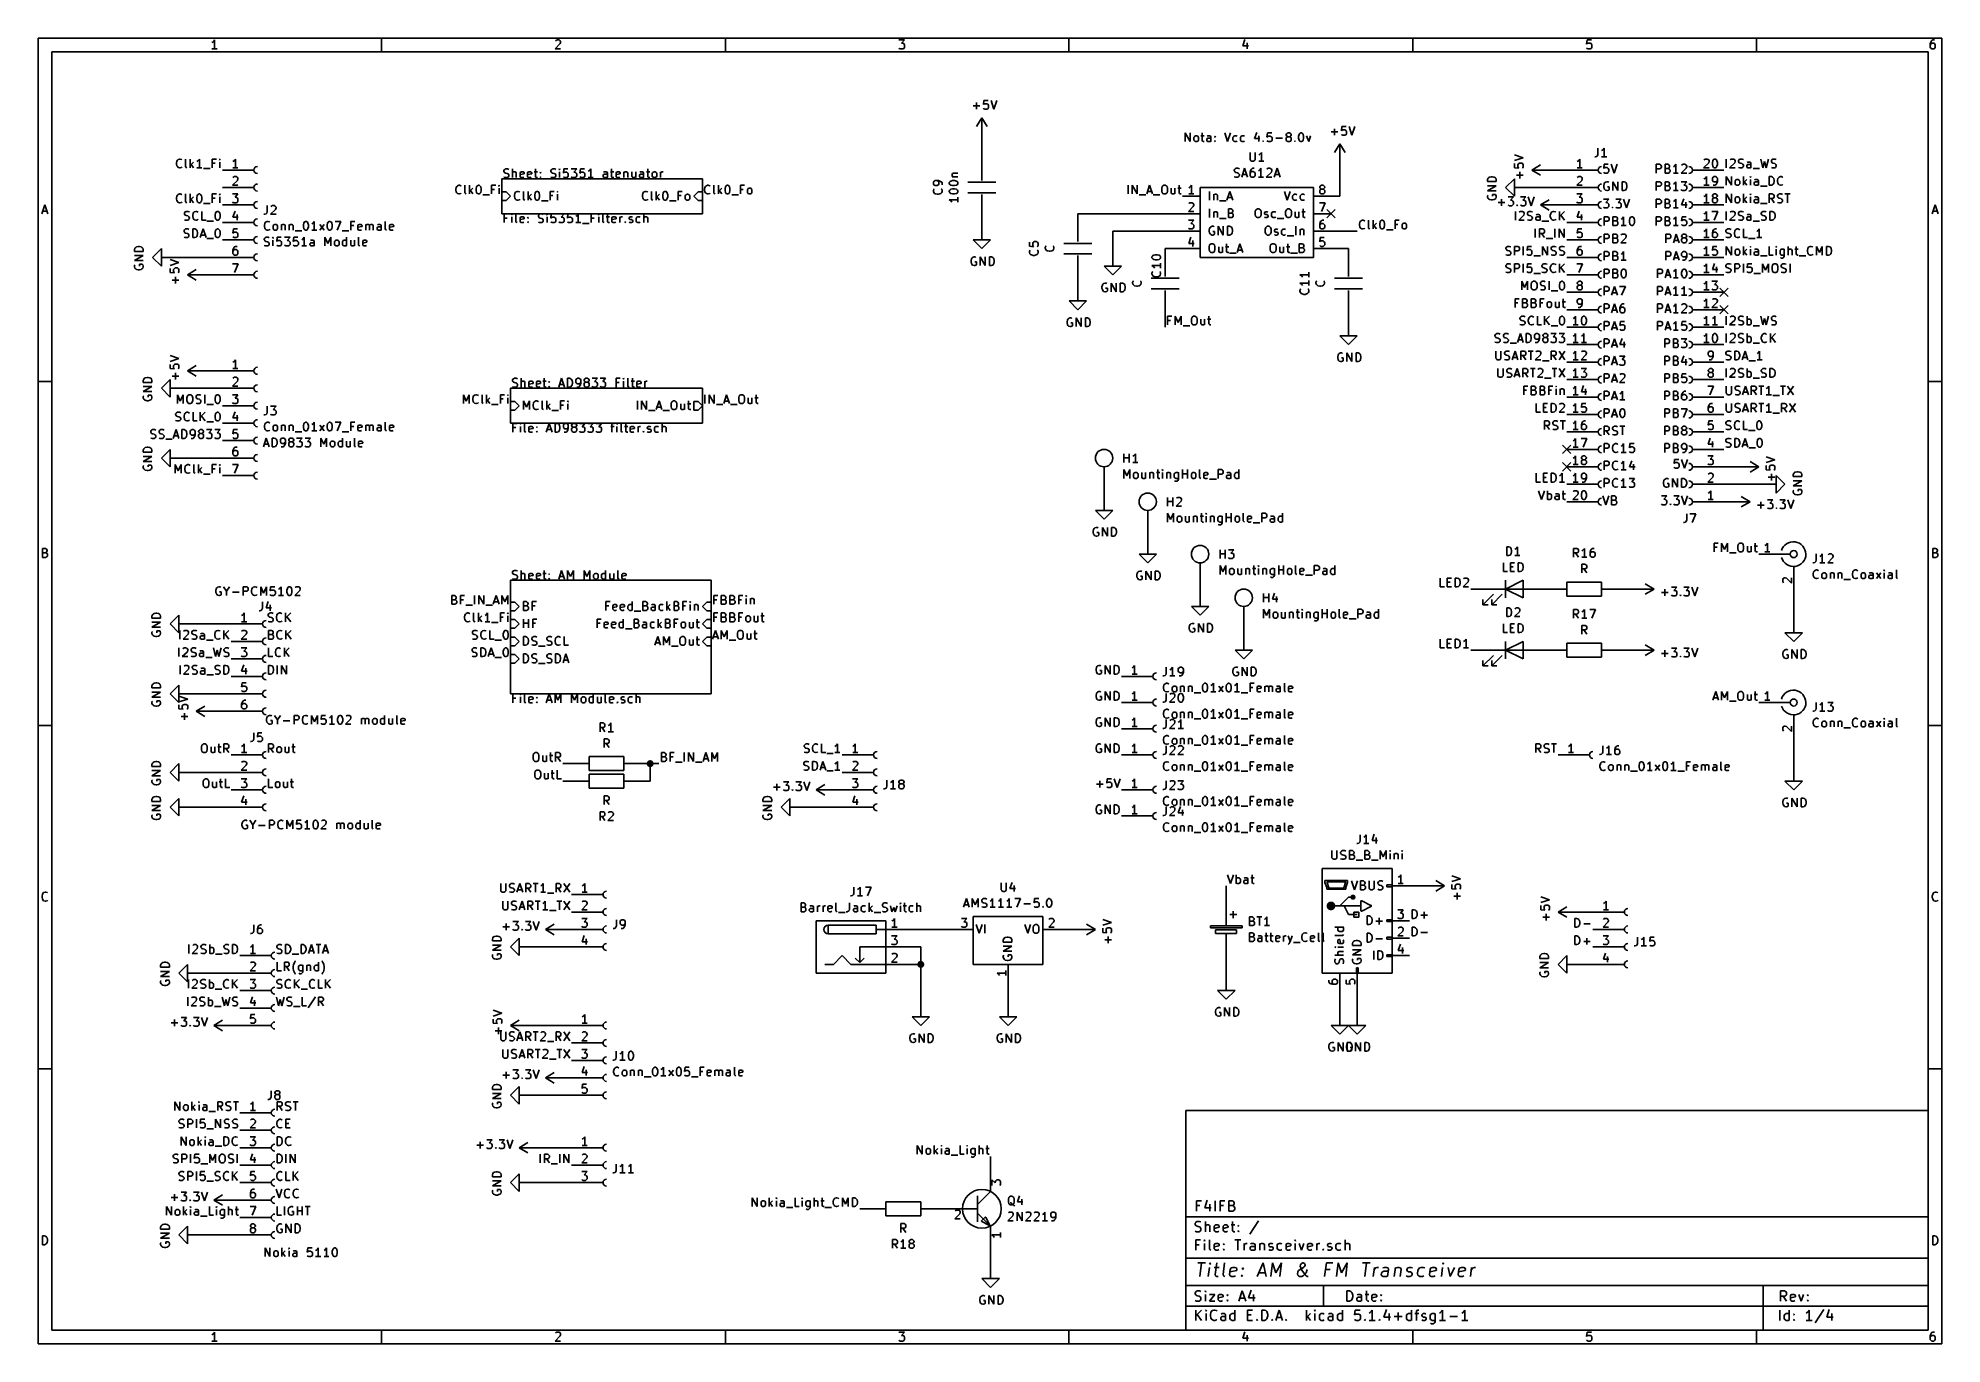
# Model space of a CAD drawing. Extents: x 0.4 to 11.3, y -7.9 to -0.4.
import ezdxf

# ---------------------------------------------------------------- set-up
doc = ezdxf.new("R2010")
doc.units = 0
doc.header["$MEASUREMENT"] = 0
for name, color, linetype in [('BLACK', 7, 'CONTINUOUS'), ('BLUE2', 5, 'CONTINUOUS'), ('BLUE3', 171, 'CONTINUOUS'), ('BROWN2', 54, 'CONTINUOUS'), ('CYAN2', 4, 'CONTINUOUS'), ('GREEN2', 3, 'CONTINUOUS'), ('LYELLOW', 51, 'CONTINUOUS'), ('MAGENTA2', 6, 'CONTINUOUS'), ('RED2', 1, 'CONTINUOUS')]:
    doc.layers.add(name, color=color, linetype=linetype)

msp = doc.modelspace()

# ---------------------------------------------------------------- linework, layer by layer
at = {"layer": 'BLACK', "linetype": 'CONTINUOUS'}
for p, q in [((1.192, -1.094), (1.197, -1.09)), ((1.197, -1.09), (1.204, -1.087)), ((1.204, -1.087), (1.208, -1.087)), ((1.208, -1.087), (1.216, -1.09)), ((1.216, -1.09), (1.218, -1.092)), ((1.239, -1.13), (1.239, -1.087)), ((1.266, -1.137), (1.266, -1.087)), ((1.318, -1.087), (1.313, -1.094)), ((1.318, -1.137), (1.318, -1.087)), ((1.392, -1.137), (1.392, -1.087)), ((1.392, -1.087), (1.416, -1.087)), ((1.435, -1.087), (1.432, -1.09)), ((1.432, -1.09), (1.435, -1.092)), ((1.437, -1.09), (1.435, -1.087)), ((1.435, -1.087), (1.435, -1.092)), ((1.435, -1.092), (1.437, -1.09)), ((10.064, -1.137), (10.064, -1.087)), ((10.086, -1.092), (10.088, -1.09)), ((10.088, -1.09), (10.093, -1.087)), ((10.093, -1.087), (10.105, -1.087)), ((10.105, -1.087), (10.11, -1.09)), ((10.11, -1.09), (10.112, -1.092)), ((10.136, -1.092), (10.138, -1.09)), ((10.138, -1.09), (10.143, -1.087)), ((10.143, -1.087), (10.155, -1.087)), ((10.155, -1.087), (10.162, -1.09)), ((10.262, -1.087), (10.274, -1.137)), ((10.293, -1.137), (10.305, -1.087)), ((10.324, -1.092), (10.326, -1.09)), ((10.326, -1.09), (10.331, -1.087)), ((10.331, -1.087), (10.343, -1.087)), ((10.343, -1.087), (10.35, -1.09)), ((1.187, -1.109), (1.189, -1.099)), ((1.187, -1.116), (1.187, -1.109)), ((1.189, -1.125), (1.187, -1.116)), ((1.189, -1.099), (1.192, -1.094)), ((1.192, -1.13), (1.189, -1.125)), ((1.197, -1.135), (1.192, -1.13)), ((1.204, -1.137), (1.197, -1.135)), ((1.208, -1.137), (1.204, -1.137)), ((1.216, -1.135), (1.208, -1.137)), ((1.218, -1.132), (1.216, -1.135)), ((1.242, -1.135), (1.239, -1.13)), ((1.247, -1.137), (1.242, -1.135)), ((1.285, -1.104), (1.266, -1.123)), ((1.27, -1.118), (1.285, -1.137)), ((1.308, -1.099), (1.304, -1.101)), ((1.332, -1.137), (1.304, -1.137)), ((1.313, -1.094), (1.308, -1.099)), ((1.342, -1.142), (1.38, -1.142)), ((1.408, -1.111), (1.392, -1.111)), ((1.435, -1.137), (1.435, -1.104)), ((3.062, -1.153), (3.064, -1.148)), ((3.062, -1.157), (3.062, -1.153)), ((3.064, -1.162), (3.062, -1.157)), ((3.062, -1.191), (3.069, -1.193)), ((3.064, -1.148), (3.067, -1.146)), ((3.067, -1.165), (3.064, -1.162)), ((3.067, -1.146), (3.072, -1.143)), ((3.072, -1.167), (3.067, -1.165)), ((3.069, -1.193), (3.081, -1.193)), ((3.072, -1.143), (3.083, -1.143)), ((3.081, -1.169), (3.072, -1.167)), ((3.086, -1.172), (3.081, -1.169)), ((3.081, -1.193), (3.086, -1.191)), ((3.083, -1.143), (3.091, -1.146)), ((3.088, -1.174), (3.086, -1.172)), ((3.086, -1.191), (3.088, -1.188)), ((3.091, -1.179), (3.088, -1.174)), ((3.088, -1.188), (3.091, -1.184)), ((3.091, -1.184), (3.091, -1.179)), ((3.112, -1.193), (3.112, -1.143)), ((3.114, -1.162), (3.112, -1.165)), ((3.119, -1.16), (3.114, -1.162)), ((3.126, -1.16), (3.119, -1.16)), ((3.131, -1.162), (3.126, -1.16)), ((3.133, -1.167), (3.131, -1.162)), ((3.133, -1.193), (3.133, -1.167)), ((3.155, -1.167), (3.157, -1.162)), ((3.155, -1.186), (3.155, -1.167)), ((3.179, -1.172), (3.155, -1.176)), ((3.157, -1.191), (3.155, -1.186)), ((3.157, -1.162), (3.162, -1.16)), ((3.162, -1.193), (3.157, -1.191)), ((3.162, -1.16), (3.172, -1.16)), ((3.172, -1.193), (3.162, -1.193)), ((3.172, -1.16), (3.176, -1.162)), ((3.176, -1.191), (3.172, -1.193)), ((3.176, -1.162), (3.179, -1.167)), ((3.179, -1.167), (3.179, -1.172)), ((3.198, -1.167), (3.2, -1.162)), ((3.198, -1.186), (3.198, -1.167)), ((3.222, -1.172), (3.198, -1.176)), ((3.2, -1.191), (3.198, -1.186)), ((3.2, -1.162), (3.205, -1.16)), ((3.205, -1.193), (3.2, -1.191)), ((3.205, -1.16), (3.214, -1.16)), ((3.214, -1.193), (3.205, -1.193)), ((3.214, -1.16), (3.219, -1.162)), ((3.219, -1.191), (3.214, -1.193)), ((3.219, -1.162), (3.222, -1.167)), ((3.222, -1.167), (3.222, -1.172)), ((3.236, -1.16), (3.255, -1.16)), ((3.243, -1.143), (3.243, -1.186)), ((3.243, -1.186), (3.245, -1.191)), ((3.245, -1.191), (3.25, -1.193)), ((3.25, -1.193), (3.255, -1.193)), ((3.269, -1.165), (3.272, -1.162)), ((3.272, -1.167), (3.269, -1.165)), ((3.269, -1.191), (3.272, -1.188)), ((3.272, -1.193), (3.269, -1.191)), ((3.272, -1.162), (3.274, -1.165)), ((3.272, -1.162), (3.272, -1.167)), ((3.274, -1.165), (3.272, -1.167)), ((3.272, -1.188), (3.274, -1.191)), ((3.272, -1.188), (3.272, -1.193)), ((3.274, -1.191), (3.272, -1.193)), ((3.331, -1.153), (3.333, -1.148)), ((3.331, -1.157), (3.331, -1.153)), ((3.333, -1.162), (3.331, -1.157)), ((3.331, -1.191), (3.338, -1.193)), ((3.333, -1.148), (3.336, -1.146)), ((3.336, -1.165), (3.333, -1.162)), ((3.336, -1.146), (3.341, -1.143)), ((3.341, -1.167), (3.336, -1.165)), ((3.338, -1.193), (3.35, -1.193)), ((3.341, -1.143), (3.353, -1.143)), ((3.35, -1.169), (3.341, -1.167)), ((3.355, -1.172), (3.35, -1.169)), ((3.35, -1.193), (3.355, -1.191)), ((3.353, -1.143), (3.36, -1.146)), ((3.357, -1.174), (3.355, -1.172)), ((3.355, -1.191), (3.357, -1.188)), ((3.36, -1.179), (3.357, -1.174)), ((3.357, -1.188), (3.36, -1.184)), ((3.36, -1.184), (3.36, -1.179)), ((3.381, -1.143), (3.379, -1.146)), ((3.379, -1.146), (3.381, -1.148)), ((3.383, -1.146), (3.381, -1.143)), ((3.381, -1.143), (3.381, -1.148)), ((3.381, -1.148), (3.383, -1.146)), ((3.381, -1.193), (3.381, -1.16)), ((3.405, -1.143), (3.403, -1.167)), ((3.403, -1.167), (3.405, -1.165)), ((3.405, -1.191), (3.403, -1.188)), ((3.429, -1.143), (3.405, -1.143)), ((3.405, -1.165), (3.41, -1.162)), ((3.41, -1.193), (3.405, -1.191)), ((3.41, -1.162), (3.422, -1.162)), ((3.422, -1.193), (3.41, -1.193)), ((3.422, -1.162), (3.426, -1.165)), ((3.426, -1.191), (3.422, -1.193)), ((3.426, -1.165), (3.429, -1.167)), ((3.429, -1.188), (3.426, -1.191)), ((3.429, -1.167), (3.431, -1.172)), ((3.431, -1.184), (3.429, -1.188)), ((3.431, -1.172), (3.431, -1.184)), ((3.448, -1.143), (3.479, -1.143)), ((3.45, -1.191), (3.448, -1.188)), ((3.455, -1.193), (3.45, -1.191)), ((3.469, -1.193), (3.455, -1.193)), ((3.479, -1.143), (3.462, -1.162)), ((3.462, -1.162), (3.469, -1.162)), ((3.469, -1.162), (3.474, -1.165)), ((3.474, -1.191), (3.469, -1.193)), ((3.474, -1.165), (3.476, -1.167)), ((3.476, -1.188), (3.474, -1.191)), ((3.476, -1.167), (3.479, -1.172)), ((3.479, -1.184), (3.476, -1.188)), ((3.479, -1.172), (3.479, -1.184)), ((3.5, -1.143), (3.498, -1.167)), ((3.498, -1.167), (3.5, -1.165)), ((3.5, -1.191), (3.498, -1.188)), ((3.524, -1.143), (3.5, -1.143)), ((3.5, -1.165), (3.505, -1.162)), ((3.505, -1.193), (3.5, -1.191)), ((3.505, -1.162), (3.517, -1.162)), ((3.517, -1.193), (3.505, -1.193)), ((3.517, -1.162), (3.522, -1.165)), ((3.522, -1.191), (3.517, -1.193)), ((3.522, -1.165), (3.524, -1.167)), ((3.524, -1.188), (3.522, -1.191)), ((3.524, -1.167), (3.526, -1.172)), ((3.526, -1.184), (3.524, -1.188)), ((3.526, -1.172), (3.526, -1.184)), ((3.55, -1.155), (3.545, -1.157)), ((3.574, -1.193), (3.545, -1.193)), ((3.555, -1.15), (3.55, -1.155)), ((3.56, -1.143), (3.555, -1.15)), ((3.56, -1.193), (3.56, -1.143)), ((3.631, -1.181), (3.633, -1.176)), ((3.631, -1.186), (3.631, -1.181)), ((3.633, -1.191), (3.631, -1.186)), ((3.638, -1.16), (3.633, -1.162)), ((3.633, -1.176), (3.638, -1.174)), ((3.638, -1.193), (3.633, -1.191)), ((3.648, -1.16), (3.638, -1.16)), ((3.638, -1.174), (3.65, -1.174)), ((3.65, -1.193), (3.638, -1.193)), ((3.653, -1.162), (3.648, -1.16)), ((3.65, -1.174), (3.655, -1.172)), ((3.655, -1.191), (3.65, -1.193)), ((3.655, -1.167), (3.653, -1.162)), ((3.655, -1.193), (3.655, -1.167)), ((3.672, -1.16), (3.691, -1.16)), ((3.679, -1.143), (3.679, -1.186)), ((3.679, -1.186), (3.681, -1.191)), ((3.681, -1.191), (3.686, -1.193)), ((3.686, -1.193), (3.691, -1.193)), ((3.705, -1.167), (3.707, -1.162)), ((3.705, -1.186), (3.705, -1.167)), ((3.729, -1.172), (3.705, -1.176)), ((3.707, -1.191), (3.705, -1.186)), ((3.707, -1.162), (3.712, -1.16)), ((3.712, -1.193), (3.707, -1.191)), ((3.712, -1.16), (3.722, -1.16)), ((3.722, -1.193), (3.712, -1.193)), ((3.722, -1.16), (3.726, -1.162)), ((3.726, -1.191), (3.722, -1.193)), ((3.726, -1.162), (3.729, -1.167)), ((3.729, -1.167), (3.729, -1.172)), ((3.75, -1.16), (3.75, -1.193)), ((3.75, -1.165), (3.753, -1.162)), ((3.753, -1.162), (3.757, -1.16)), ((3.757, -1.16), (3.764, -1.16)), ((3.764, -1.16), (3.769, -1.162)), ((3.769, -1.162), (3.772, -1.167)), ((3.772, -1.167), (3.772, -1.193)), ((3.795, -1.16), (3.795, -1.186)), ((3.795, -1.186), (3.798, -1.191)), ((3.798, -1.191), (3.802, -1.193)), ((3.802, -1.193), (3.81, -1.193)), ((3.81, -1.193), (3.814, -1.191)), ((3.814, -1.191), (3.817, -1.188)), ((3.817, -1.16), (3.817, -1.193)), ((3.838, -1.181), (3.841, -1.176)), ((3.838, -1.186), (3.838, -1.181)), ((3.841, -1.191), (3.838, -1.186)), ((3.845, -1.16), (3.841, -1.162)), ((3.841, -1.176), (3.845, -1.174)), ((3.845, -1.193), (3.841, -1.191)), ((3.855, -1.16), (3.845, -1.16)), ((3.845, -1.174), (3.857, -1.174)), ((3.857, -1.193), (3.845, -1.193)), ((3.86, -1.162), (3.855, -1.16)), ((3.857, -1.174), (3.862, -1.172)), ((3.862, -1.191), (3.857, -1.193)), ((3.862, -1.167), (3.86, -1.162)), ((3.862, -1.193), (3.862, -1.167)), ((3.879, -1.16), (3.898, -1.16)), ((3.886, -1.143), (3.886, -1.186)), ((3.886, -1.186), (3.888, -1.191)), ((3.888, -1.191), (3.893, -1.193)), ((3.893, -1.193), (3.898, -1.193)), ((3.912, -1.169), (3.914, -1.165)), ((3.912, -1.184), (3.912, -1.169)), ((3.914, -1.188), (3.912, -1.184)), ((3.914, -1.165), (3.917, -1.162)), ((3.917, -1.191), (3.914, -1.188)), ((3.917, -1.162), (3.922, -1.16)), ((3.922, -1.193), (3.917, -1.191)), ((3.922, -1.16), (3.929, -1.16)), ((3.929, -1.193), (3.922, -1.193)), ((3.929, -1.16), (3.933, -1.162)), ((3.933, -1.191), (3.929, -1.193)), ((3.933, -1.162), (3.936, -1.165)), ((3.936, -1.188), (3.933, -1.191)), ((3.936, -1.165), (3.938, -1.169)), ((3.938, -1.184), (3.936, -1.188)), ((3.938, -1.169), (3.938, -1.184)), ((3.96, -1.193), (3.96, -1.16)), ((3.96, -1.169), (3.962, -1.165)), ((3.962, -1.165), (3.964, -1.162)), ((3.964, -1.162), (3.969, -1.16)), ((3.969, -1.16), (3.974, -1.16)), ((10.064, -1.237), (10.064, -1.187)), ((10.064, -1.187), (10.093, -1.237)), ((10.112, -1.109), (10.083, -1.137)), ((10.083, -1.137), (10.114, -1.137)), ((10.093, -1.237), (10.093, -1.187)), ((10.112, -1.092), (10.114, -1.097)), ((10.114, -1.101), (10.112, -1.109)), ((10.114, -1.097), (10.114, -1.101)), ((10.133, -1.097), (10.136, -1.092)), ((10.133, -1.101), (10.133, -1.097)), ((10.136, -1.106), (10.133, -1.101)), ((10.133, -1.135), (10.141, -1.137)), ((10.138, -1.109), (10.136, -1.106)), ((10.143, -1.111), (10.138, -1.109)), ((10.141, -1.137), (10.153, -1.137)), ((10.153, -1.113), (10.143, -1.111)), ((10.157, -1.116), (10.153, -1.113)), ((10.153, -1.137), (10.157, -1.135)), ((10.16, -1.118), (10.157, -1.116)), ((10.157, -1.135), (10.16, -1.132)), ((10.162, -1.123), (10.16, -1.118)), ((10.16, -1.132), (10.162, -1.128)), ((10.162, -1.128), (10.162, -1.123)), ((10.162, -1.237), (10.162, -1.187)), ((10.181, -1.125), (10.183, -1.12)), ((10.181, -1.13), (10.181, -1.125)), ((10.183, -1.135), (10.181, -1.13)), ((10.188, -1.104), (10.183, -1.106)), ((10.183, -1.12), (10.188, -1.118)), ((10.188, -1.137), (10.183, -1.135)), ((10.198, -1.104), (10.188, -1.104)), ((10.188, -1.118), (10.2, -1.118)), ((10.2, -1.137), (10.188, -1.137)), ((10.203, -1.106), (10.198, -1.104)), ((10.2, -1.118), (10.205, -1.116)), ((10.205, -1.135), (10.2, -1.137)), ((10.203, -1.187), (10.2, -1.19)), ((10.2, -1.19), (10.203, -1.192)), ((10.205, -1.111), (10.203, -1.106)), ((10.205, -1.19), (10.203, -1.187)), ((10.203, -1.187), (10.203, -1.192)), ((10.203, -1.192), (10.205, -1.19)), ((10.205, -1.137), (10.205, -1.111)), ((10.217, -1.142), (10.255, -1.142)), ((10.274, -1.137), (10.283, -1.101)), ((10.283, -1.101), (10.293, -1.137)), ((10.31, -1.237), (10.31, -1.187)), ((10.31, -1.187), (10.322, -1.187)), ((10.322, -1.097), (10.324, -1.092)), ((10.322, -1.101), (10.322, -1.097)), ((10.324, -1.106), (10.322, -1.101)), ((10.322, -1.135), (10.329, -1.137)), ((10.322, -1.187), (10.329, -1.19)), ((10.326, -1.109), (10.324, -1.106)), ((10.331, -1.111), (10.326, -1.109)), ((10.329, -1.137), (10.341, -1.137)), ((10.329, -1.19), (10.333, -1.194)), ((10.341, -1.113), (10.331, -1.111)), ((10.333, -1.194), (10.336, -1.199)), ((10.336, -1.199), (10.338, -1.209)), ((10.345, -1.116), (10.341, -1.113)), ((10.341, -1.137), (10.345, -1.135)), ((10.348, -1.118), (10.345, -1.116)), ((10.345, -1.135), (10.348, -1.132)), ((10.35, -1.123), (10.348, -1.118)), ((10.348, -1.132), (10.35, -1.128)), ((10.35, -1.128), (10.35, -1.123)), ((10.357, -1.209), (10.36, -1.199)), ((10.36, -1.199), (10.362, -1.194)), ((10.362, -1.194), (10.367, -1.19)), ((10.367, -1.19), (10.374, -1.187)), ((10.374, -1.187), (10.379, -1.187)), ((10.379, -1.187), (10.386, -1.19)), ((10.386, -1.19), (10.388, -1.192)), ((1.187, -1.309), (1.189, -1.299)), ((1.189, -1.299), (1.192, -1.294)), ((1.192, -1.294), (1.197, -1.29)), ((1.197, -1.29), (1.204, -1.287)), ((1.204, -1.287), (1.208, -1.287)), ((1.208, -1.287), (1.216, -1.29)), ((1.216, -1.29), (1.218, -1.292)), ((1.239, -1.33), (1.239, -1.287)), ((1.266, -1.337), (1.266, -1.287)), ((1.285, -1.304), (1.266, -1.323)), ((1.304, -1.306), (1.306, -1.297)), ((1.304, -1.318), (1.304, -1.306)), ((1.306, -1.297), (1.308, -1.292)), ((1.308, -1.292), (1.311, -1.29)), ((1.311, -1.29), (1.316, -1.287)), ((1.316, -1.287), (1.32, -1.287)), ((1.32, -1.287), (1.325, -1.29)), ((1.325, -1.29), (1.327, -1.292)), ((1.327, -1.292), (1.33, -1.297)), ((1.33, -1.297), (1.332, -1.306)), ((1.332, -1.306), (1.332, -1.318)), ((1.392, -1.337), (1.392, -1.287)), ((1.392, -1.287), (1.416, -1.287)), ((1.435, -1.287), (1.432, -1.29)), ((1.432, -1.29), (1.435, -1.292)), ((1.437, -1.29), (1.435, -1.287)), ((1.435, -1.287), (1.435, -1.292)), ((1.435, -1.292), (1.437, -1.29)), ((1.435, -1.337), (1.435, -1.304)), ((2.787, -1.259), (2.789, -1.249)), ((2.787, -1.266), (2.787, -1.259)), ((2.789, -1.275), (2.787, -1.266)), ((2.789, -1.249), (2.792, -1.244)), ((2.792, -1.28), (2.789, -1.275)), ((2.792, -1.244), (2.797, -1.24)), ((2.797, -1.285), (2.792, -1.28)), ((2.797, -1.24), (2.804, -1.237)), ((2.804, -1.287), (2.797, -1.285)), ((2.804, -1.237), (2.808, -1.237)), ((2.808, -1.287), (2.804, -1.287)), ((2.808, -1.237), (2.816, -1.24)), ((2.816, -1.285), (2.808, -1.287)), ((2.816, -1.24), (2.818, -1.242)), ((2.818, -1.282), (2.816, -1.285)), ((2.839, -1.28), (2.839, -1.237)), ((2.842, -1.285), (2.839, -1.28)), ((2.847, -1.287), (2.842, -1.285)), ((2.866, -1.287), (2.866, -1.237)), ((2.885, -1.254), (2.866, -1.273)), ((2.87, -1.268), (2.885, -1.287)), ((2.904, -1.256), (2.906, -1.247)), ((2.904, -1.268), (2.904, -1.256)), ((2.906, -1.278), (2.904, -1.268)), ((2.906, -1.247), (2.908, -1.242)), ((2.908, -1.282), (2.906, -1.278)), ((2.908, -1.242), (2.911, -1.24)), ((2.911, -1.285), (2.908, -1.282)), ((2.911, -1.24), (2.916, -1.237)), ((2.916, -1.287), (2.911, -1.285)), ((2.916, -1.237), (2.92, -1.237)), ((2.92, -1.287), (2.916, -1.287)), ((2.92, -1.237), (2.925, -1.24)), ((2.925, -1.285), (2.92, -1.287)), ((2.925, -1.24), (2.927, -1.242)), ((2.927, -1.282), (2.925, -1.285)), ((2.927, -1.242), (2.93, -1.247)), ((2.93, -1.278), (2.927, -1.282)), ((2.93, -1.247), (2.932, -1.256)), ((2.932, -1.268), (2.93, -1.278)), ((2.932, -1.256), (2.932, -1.268)), ((2.942, -1.292), (2.98, -1.292)), ((2.992, -1.287), (2.992, -1.237)), ((2.992, -1.237), (3.016, -1.237)), ((3.008, -1.261), (2.992, -1.261)), ((3.035, -1.237), (3.032, -1.24)), ((3.032, -1.24), (3.035, -1.242)), ((3.037, -1.24), (3.035, -1.237)), ((3.035, -1.237), (3.035, -1.242)), ((3.035, -1.242), (3.037, -1.24)), ((3.035, -1.287), (3.035, -1.254)), ((4.212, -1.259), (4.214, -1.249)), ((4.212, -1.266), (4.212, -1.259)), ((4.214, -1.275), (4.212, -1.266)), ((4.214, -1.249), (4.217, -1.244)), ((4.217, -1.28), (4.214, -1.275)), ((4.217, -1.244), (4.222, -1.24)), ((4.222, -1.285), (4.217, -1.28)), ((4.222, -1.24), (4.229, -1.237)), ((4.229, -1.287), (4.222, -1.285)), ((4.229, -1.237), (4.233, -1.237)), ((4.233, -1.287), (4.229, -1.287)), ((4.233, -1.237), (4.241, -1.24)), ((4.241, -1.285), (4.233, -1.287)), ((4.241, -1.24), (4.243, -1.242)), ((4.243, -1.282), (4.241, -1.285)), ((4.264, -1.28), (4.264, -1.237)), ((4.267, -1.285), (4.264, -1.28)), ((4.272, -1.287), (4.267, -1.285)), ((4.291, -1.287), (4.291, -1.237)), ((4.31, -1.254), (4.291, -1.273)), ((4.295, -1.268), (4.31, -1.287)), ((4.329, -1.256), (4.331, -1.247)), ((4.329, -1.268), (4.329, -1.256)), ((4.331, -1.278), (4.329, -1.268)), ((4.331, -1.247), (4.333, -1.242)), ((4.333, -1.282), (4.331, -1.278)), ((4.333, -1.242), (4.336, -1.24)), ((4.336, -1.285), (4.333, -1.282)), ((4.336, -1.24), (4.341, -1.237)), ((4.341, -1.287), (4.336, -1.285)), ((4.341, -1.237), (4.345, -1.237)), ((4.345, -1.287), (4.341, -1.287)), ((4.345, -1.237), (4.35, -1.24)), ((4.35, -1.285), (4.345, -1.287)), ((4.35, -1.24), (4.353, -1.242)), ((4.353, -1.282), (4.35, -1.285)), ((4.353, -1.242), (4.355, -1.247)), ((4.355, -1.278), (4.353, -1.282)), ((4.355, -1.247), (4.357, -1.256)), ((4.357, -1.268), (4.355, -1.278)), ((4.357, -1.256), (4.357, -1.268)), ((4.367, -1.292), (4.405, -1.292)), ((4.417, -1.287), (4.417, -1.237)), ((4.417, -1.237), (4.441, -1.237)), ((4.433, -1.261), (4.417, -1.261)), ((4.457, -1.263), (4.46, -1.259)), ((4.457, -1.278), (4.457, -1.263)), ((4.46, -1.282), (4.457, -1.278)), ((4.46, -1.259), (4.462, -1.256)), ((4.462, -1.285), (4.46, -1.282)), ((4.462, -1.256), (4.467, -1.254)), ((4.467, -1.287), (4.462, -1.285)), ((4.467, -1.254), (4.474, -1.254)), ((4.474, -1.287), (4.467, -1.287)), ((4.474, -1.254), (4.479, -1.256)), ((4.479, -1.285), (4.474, -1.287)), ((4.479, -1.256), (4.481, -1.259)), ((4.481, -1.282), (4.479, -1.285)), ((4.481, -1.259), (4.483, -1.263)), ((4.483, -1.278), (4.481, -1.282)), ((4.483, -1.263), (4.483, -1.278)), ((6.637, -1.287), (6.637, -1.237)), ((6.661, -1.287), (6.661, -1.237)), ((6.661, -1.237), (6.689, -1.287)), ((6.689, -1.287), (6.689, -1.237)), ((6.701, -1.292), (6.739, -1.292)), ((6.744, -1.287), (6.761, -1.237)), ((6.749, -1.273), (6.773, -1.273)), ((6.761, -1.237), (6.777, -1.287)), ((6.782, -1.292), (6.82, -1.292)), ((6.83, -1.254), (6.832, -1.244)), ((6.83, -1.27), (6.83, -1.254)), ((6.832, -1.28), (6.83, -1.27)), ((6.832, -1.244), (6.837, -1.24)), ((6.837, -1.285), (6.832, -1.28)), ((6.837, -1.24), (6.842, -1.237)), ((6.842, -1.287), (6.837, -1.285)), ((6.842, -1.237), (6.851, -1.237)), ((6.851, -1.287), (6.842, -1.287)), ((6.851, -1.237), (6.856, -1.24)), ((6.856, -1.285), (6.851, -1.287)), ((6.856, -1.24), (6.861, -1.244)), ((6.861, -1.28), (6.856, -1.285)), ((6.861, -1.244), (6.863, -1.254)), ((6.863, -1.27), (6.861, -1.28)), ((6.863, -1.254), (6.863, -1.27)), ((6.885, -1.254), (6.885, -1.28)), ((6.885, -1.28), (6.887, -1.285)), ((6.887, -1.285), (6.892, -1.287)), ((6.892, -1.287), (6.899, -1.287)), ((6.899, -1.287), (6.904, -1.285)), ((6.904, -1.285), (6.906, -1.282)), ((6.906, -1.254), (6.906, -1.287)), ((6.923, -1.254), (6.942, -1.254)), ((6.93, -1.237), (6.93, -1.28)), ((6.93, -1.28), (6.932, -1.285)), ((6.932, -1.285), (6.937, -1.287)), ((6.937, -1.287), (6.942, -1.287)), ((10.064, -1.337), (10.064, -1.287)), ((10.064, -1.287), (10.093, -1.337)), ((10.093, -1.337), (10.093, -1.287)), ((10.114, -1.213), (10.117, -1.209)), ((10.114, -1.228), (10.114, -1.213)), ((10.117, -1.232), (10.114, -1.228)), ((10.117, -1.209), (10.119, -1.206)), ((10.119, -1.235), (10.117, -1.232)), ((10.117, -1.309), (10.119, -1.306)), ((10.119, -1.206), (10.124, -1.204)), ((10.124, -1.237), (10.119, -1.235)), ((10.119, -1.306), (10.124, -1.304)), ((10.124, -1.204), (10.131, -1.204)), ((10.131, -1.237), (10.124, -1.237)), ((10.124, -1.304), (10.131, -1.304)), ((10.131, -1.204), (10.136, -1.206)), ((10.136, -1.235), (10.131, -1.237)), ((10.131, -1.304), (10.136, -1.306)), ((10.136, -1.206), (10.138, -1.209)), ((10.138, -1.232), (10.136, -1.235)), ((10.136, -1.306), (10.138, -1.309)), ((10.138, -1.209), (10.141, -1.213)), ((10.141, -1.228), (10.138, -1.232)), ((10.141, -1.213), (10.141, -1.228)), ((10.181, -1.204), (10.162, -1.223)), ((10.162, -1.337), (10.162, -1.287)), ((10.181, -1.304), (10.162, -1.323)), ((10.167, -1.218), (10.181, -1.237)), ((10.203, -1.287), (10.2, -1.29)), ((10.2, -1.29), (10.203, -1.292)), ((10.203, -1.237), (10.203, -1.204)), ((10.205, -1.29), (10.203, -1.287)), ((10.203, -1.287), (10.203, -1.292)), ((10.203, -1.292), (10.205, -1.29)), ((10.203, -1.337), (10.203, -1.304)), ((10.224, -1.225), (10.226, -1.22)), ((10.224, -1.23), (10.224, -1.225)), ((10.226, -1.235), (10.224, -1.23)), ((10.231, -1.204), (10.226, -1.206)), ((10.226, -1.22), (10.231, -1.218)), ((10.231, -1.237), (10.226, -1.235)), ((10.231, -1.304), (10.226, -1.306)), ((10.241, -1.204), (10.231, -1.204)), ((10.231, -1.218), (10.243, -1.218)), ((10.243, -1.237), (10.231, -1.237)), ((10.241, -1.304), (10.231, -1.304)), ((10.245, -1.206), (10.241, -1.204)), ((10.245, -1.306), (10.241, -1.304)), ((10.243, -1.218), (10.248, -1.216)), ((10.248, -1.235), (10.243, -1.237)), ((10.248, -1.211), (10.245, -1.206)), ((10.248, -1.311), (10.245, -1.306)), ((10.248, -1.237), (10.248, -1.211)), ((10.26, -1.242), (10.298, -1.242)), ((10.322, -1.237), (10.31, -1.237)), ((10.31, -1.337), (10.31, -1.287)), ((10.31, -1.287), (10.329, -1.287)), ((10.329, -1.235), (10.322, -1.237)), ((10.333, -1.23), (10.329, -1.235)), ((10.329, -1.287), (10.333, -1.29)), ((10.336, -1.225), (10.333, -1.23)), ((10.333, -1.29), (10.336, -1.292)), ((10.338, -1.216), (10.336, -1.225)), ((10.336, -1.292), (10.338, -1.297)), ((10.338, -1.304), (10.336, -1.309)), ((10.338, -1.209), (10.338, -1.216)), ((10.338, -1.297), (10.338, -1.304)), ((10.357, -1.216), (10.357, -1.209)), ((10.36, -1.225), (10.357, -1.216)), ((10.357, -1.297), (10.36, -1.292)), ((10.357, -1.301), (10.357, -1.297)), ((10.36, -1.306), (10.357, -1.301)), ((10.362, -1.23), (10.36, -1.225)), ((10.36, -1.292), (10.362, -1.29)), ((10.362, -1.309), (10.36, -1.306)), ((10.367, -1.235), (10.362, -1.23)), ((10.362, -1.29), (10.367, -1.287)), ((10.374, -1.237), (10.367, -1.235)), ((10.367, -1.287), (10.379, -1.287)), ((10.379, -1.237), (10.374, -1.237)), ((10.386, -1.235), (10.379, -1.237)), ((10.379, -1.287), (10.386, -1.29)), ((10.388, -1.232), (10.386, -1.235)), ((10.4, -1.287), (10.429, -1.287)), ((10.414, -1.337), (10.414, -1.287)), ((1.187, -1.316), (1.187, -1.309)), ((1.189, -1.325), (1.187, -1.316)), ((1.192, -1.33), (1.189, -1.325)), ((1.197, -1.335), (1.192, -1.33)), ((1.204, -1.337), (1.197, -1.335)), ((1.208, -1.337), (1.204, -1.337)), ((1.216, -1.335), (1.208, -1.337)), ((1.218, -1.332), (1.216, -1.335)), ((1.232, -1.397), (1.235, -1.392)), ((1.232, -1.401), (1.232, -1.397)), ((1.235, -1.406), (1.232, -1.401)), ((1.235, -1.392), (1.237, -1.39)), ((1.237, -1.409), (1.235, -1.406)), ((1.237, -1.39), (1.242, -1.387)), ((1.242, -1.411), (1.237, -1.409)), ((1.242, -1.335), (1.239, -1.33)), ((1.247, -1.337), (1.242, -1.335)), ((1.242, -1.387), (1.254, -1.387)), ((1.251, -1.413), (1.242, -1.411)), ((1.256, -1.416), (1.251, -1.413)), ((1.254, -1.387), (1.261, -1.39)), ((1.258, -1.418), (1.256, -1.416)), ((1.27, -1.318), (1.285, -1.337)), ((1.28, -1.409), (1.282, -1.399)), ((1.28, -1.416), (1.28, -1.409)), ((1.282, -1.425), (1.28, -1.416)), ((1.282, -1.399), (1.285, -1.394)), ((1.285, -1.394), (1.289, -1.39)), ((1.289, -1.39), (1.297, -1.387)), ((1.297, -1.387), (1.301, -1.387)), ((1.301, -1.387), (1.308, -1.39)), ((1.306, -1.328), (1.304, -1.318)), ((1.308, -1.332), (1.306, -1.328)), ((1.311, -1.335), (1.308, -1.332)), ((1.308, -1.39), (1.311, -1.392)), ((1.316, -1.337), (1.311, -1.335)), ((1.32, -1.337), (1.316, -1.337)), ((1.325, -1.335), (1.32, -1.337)), ((1.327, -1.332), (1.325, -1.335)), ((1.33, -1.328), (1.327, -1.332)), ((1.332, -1.318), (1.33, -1.328)), ((1.332, -1.437), (1.332, -1.387)), ((1.342, -1.342), (1.38, -1.342)), ((1.408, -1.311), (1.392, -1.311)), ((1.408, -1.406), (1.411, -1.397)), ((1.408, -1.418), (1.408, -1.406)), ((1.411, -1.397), (1.413, -1.392)), ((1.413, -1.392), (1.416, -1.39)), ((1.416, -1.39), (1.42, -1.387)), ((1.42, -1.387), (1.425, -1.387)), ((1.425, -1.387), (1.43, -1.39)), ((1.43, -1.39), (1.432, -1.392)), ((1.432, -1.392), (1.435, -1.397)), ((1.435, -1.397), (1.437, -1.406)), ((1.437, -1.406), (1.437, -1.418)), ((3.064, -1.451), (3.064, -1.401)), ((3.064, -1.401), (3.088, -1.401)), ((3.107, -1.401), (3.105, -1.404)), ((3.105, -1.404), (3.107, -1.406)), ((3.11, -1.404), (3.107, -1.401)), ((3.107, -1.401), (3.107, -1.406)), ((3.107, -1.406), (3.11, -1.404)), ((3.131, -1.444), (3.131, -1.401)), ((3.26, -1.411), (3.262, -1.406)), ((3.26, -1.415), (3.26, -1.411)), ((3.262, -1.42), (3.26, -1.415)), ((3.262, -1.406), (3.264, -1.404)), ((3.264, -1.404), (3.269, -1.401)), ((3.269, -1.401), (3.281, -1.401)), ((3.281, -1.401), (3.288, -1.404)), ((3.31, -1.401), (3.307, -1.404)), ((3.307, -1.404), (3.31, -1.406)), ((3.312, -1.404), (3.31, -1.401)), ((3.31, -1.401), (3.31, -1.406)), ((3.31, -1.406), (3.312, -1.404)), ((3.333, -1.401), (3.331, -1.425)), ((3.357, -1.401), (3.333, -1.401)), ((3.376, -1.401), (3.407, -1.401)), ((3.407, -1.401), (3.391, -1.42)), ((3.429, -1.401), (3.426, -1.425)), ((3.453, -1.401), (3.429, -1.401)), ((3.479, -1.413), (3.474, -1.415)), ((3.483, -1.408), (3.479, -1.413)), ((3.488, -1.401), (3.483, -1.408)), ((3.488, -1.451), (3.488, -1.401)), ((3.562, -1.451), (3.562, -1.401)), ((3.562, -1.401), (3.586, -1.401)), ((3.605, -1.401), (3.603, -1.404)), ((3.603, -1.404), (3.605, -1.406)), ((3.607, -1.404), (3.605, -1.401)), ((3.605, -1.401), (3.605, -1.406)), ((3.605, -1.406), (3.607, -1.404)), ((3.629, -1.444), (3.629, -1.401)), ((3.655, -1.401), (3.655, -1.444)), ((3.864, -1.451), (3.864, -1.401)), ((8.856, -1.437), (8.856, -1.387)), ((8.904, -1.409), (8.875, -1.437)), ((8.877, -1.392), (8.88, -1.39)), ((8.88, -1.39), (8.885, -1.387)), ((8.885, -1.387), (8.897, -1.387)), ((8.897, -1.387), (8.901, -1.39)), ((8.901, -1.39), (8.904, -1.392)), ((8.904, -1.392), (8.906, -1.397)), ((8.906, -1.401), (8.904, -1.409)), ((8.906, -1.397), (8.906, -1.401)), ((8.925, -1.397), (8.927, -1.392)), ((8.925, -1.401), (8.925, -1.397)), ((8.927, -1.406), (8.925, -1.401)), ((8.927, -1.392), (8.93, -1.39)), ((8.93, -1.409), (8.927, -1.406)), ((8.93, -1.39), (8.935, -1.387)), ((8.935, -1.411), (8.93, -1.409)), ((8.935, -1.387), (8.947, -1.387)), ((8.944, -1.413), (8.935, -1.411)), ((8.949, -1.416), (8.944, -1.413)), ((8.947, -1.387), (8.954, -1.39)), ((8.951, -1.418), (8.949, -1.416)), ((8.98, -1.404), (8.975, -1.406)), ((8.989, -1.404), (8.98, -1.404)), ((8.994, -1.406), (8.989, -1.404)), ((8.992, -1.418), (8.997, -1.416)), ((8.997, -1.411), (8.994, -1.406)), ((8.997, -1.437), (8.997, -1.411)), ((9.056, -1.409), (9.058, -1.399)), ((9.056, -1.416), (9.056, -1.409)), ((9.058, -1.425), (9.056, -1.416)), ((9.058, -1.399), (9.061, -1.394)), ((9.061, -1.394), (9.066, -1.39)), ((9.066, -1.39), (9.073, -1.387)), ((9.073, -1.387), (9.077, -1.387)), ((9.077, -1.387), (9.085, -1.39)), ((9.085, -1.39), (9.087, -1.392)), ((9.108, -1.437), (9.108, -1.387)), ((9.137, -1.387), (9.108, -1.416)), ((9.137, -1.437), (9.116, -1.409)), ((10.064, -1.437), (10.064, -1.387)), ((10.112, -1.409), (10.083, -1.437)), ((10.086, -1.392), (10.088, -1.39)), ((10.088, -1.39), (10.093, -1.387)), ((10.093, -1.387), (10.105, -1.387)), ((10.105, -1.387), (10.11, -1.39)), ((10.11, -1.39), (10.112, -1.392)), ((10.112, -1.392), (10.114, -1.397)), ((10.114, -1.401), (10.112, -1.409)), ((10.114, -1.313), (10.117, -1.309)), ((10.114, -1.328), (10.114, -1.313)), ((10.117, -1.332), (10.114, -1.328)), ((10.114, -1.397), (10.114, -1.401)), ((10.119, -1.335), (10.117, -1.332)), ((10.124, -1.337), (10.119, -1.335)), ((10.131, -1.337), (10.124, -1.337)), ((10.136, -1.335), (10.131, -1.337)), ((10.133, -1.397), (10.136, -1.392)), ((10.133, -1.401), (10.133, -1.397)), ((10.136, -1.406), (10.133, -1.401)), ((10.138, -1.332), (10.136, -1.335)), ((10.136, -1.392), (10.138, -1.39)), ((10.138, -1.409), (10.136, -1.406)), ((10.138, -1.309), (10.141, -1.313)), ((10.141, -1.328), (10.138, -1.332)), ((10.138, -1.39), (10.143, -1.387)), ((10.143, -1.411), (10.138, -1.409)), ((10.141, -1.313), (10.141, -1.328)), ((10.143, -1.387), (10.155, -1.387)), ((10.153, -1.413), (10.143, -1.411)), ((10.157, -1.416), (10.153, -1.413)), ((10.155, -1.387), (10.162, -1.39)), ((10.16, -1.418), (10.157, -1.416)), ((10.167, -1.318), (10.181, -1.337)), ((10.188, -1.404), (10.183, -1.406)), ((10.198, -1.404), (10.188, -1.404)), ((10.203, -1.406), (10.198, -1.404)), ((10.2, -1.418), (10.205, -1.416)), ((10.205, -1.411), (10.203, -1.406)), ((10.205, -1.437), (10.205, -1.411)), ((10.224, -1.325), (10.226, -1.32)), ((10.224, -1.33), (10.224, -1.325)), ((10.226, -1.335), (10.224, -1.33)), ((10.226, -1.32), (10.231, -1.318)), ((10.231, -1.337), (10.226, -1.335)), ((10.231, -1.318), (10.243, -1.318)), ((10.243, -1.337), (10.231, -1.337)), ((10.243, -1.318), (10.248, -1.316)), ((10.248, -1.335), (10.243, -1.337)), ((10.248, -1.337), (10.248, -1.311)), ((10.26, -1.342), (10.298, -1.342)), ((10.264, -1.397), (10.267, -1.392)), ((10.264, -1.401), (10.264, -1.397)), ((10.267, -1.406), (10.264, -1.401)), ((10.267, -1.392), (10.269, -1.39)), ((10.269, -1.409), (10.267, -1.406)), ((10.269, -1.39), (10.274, -1.387)), ((10.274, -1.411), (10.269, -1.409)), ((10.274, -1.387), (10.286, -1.387)), ((10.283, -1.413), (10.274, -1.411)), ((10.288, -1.416), (10.283, -1.413)), ((10.286, -1.387), (10.293, -1.39)), ((10.291, -1.418), (10.288, -1.416)), ((10.329, -1.313), (10.31, -1.313)), ((10.314, -1.437), (10.314, -1.387)), ((10.314, -1.387), (10.326, -1.387)), ((10.338, -1.337), (10.322, -1.313)), ((10.326, -1.387), (10.333, -1.39)), ((10.333, -1.311), (10.329, -1.313)), ((10.336, -1.309), (10.333, -1.311)), ((10.333, -1.39), (10.338, -1.394)), ((10.338, -1.394), (10.341, -1.399)), ((10.341, -1.399), (10.343, -1.409)), ((10.343, -1.416), (10.341, -1.425)), ((10.343, -1.409), (10.343, -1.416)), ((10.357, -1.335), (10.364, -1.337)), ((10.367, -1.311), (10.362, -1.309)), ((10.364, -1.337), (10.376, -1.337)), ((10.376, -1.313), (10.367, -1.311)), ((10.381, -1.316), (10.376, -1.313)), ((10.376, -1.337), (10.381, -1.335)), ((10.383, -1.318), (10.381, -1.316)), ((10.381, -1.335), (10.383, -1.332)), ((10.386, -1.323), (10.383, -1.318)), ((10.383, -1.332), (10.386, -1.328)), ((10.386, -1.328), (10.386, -1.323)), ((1.23, -1.497), (1.232, -1.492)), ((1.23, -1.501), (1.23, -1.497)), ((1.232, -1.506), (1.23, -1.501)), ((1.232, -1.435), (1.239, -1.437)), ((1.232, -1.492), (1.235, -1.49)), ((1.235, -1.509), (1.232, -1.506)), ((1.235, -1.49), (1.239, -1.487)), ((1.239, -1.511), (1.235, -1.509)), ((1.239, -1.437), (1.251, -1.437)), ((1.239, -1.487), (1.251, -1.487)), ((1.249, -1.513), (1.239, -1.511)), ((1.254, -1.516), (1.249, -1.513)), ((1.251, -1.437), (1.256, -1.435)), ((1.251, -1.487), (1.258, -1.49)), ((1.256, -1.518), (1.254, -1.516)), ((1.256, -1.435), (1.258, -1.432)), ((1.258, -1.523), (1.256, -1.518)), ((1.261, -1.423), (1.258, -1.418)), ((1.258, -1.432), (1.261, -1.428)), ((1.258, -1.528), (1.258, -1.523)), ((1.261, -1.428), (1.261, -1.423)), ((1.28, -1.537), (1.28, -1.487)), ((1.28, -1.487), (1.292, -1.487)), ((1.285, -1.43), (1.282, -1.425)), ((1.289, -1.435), (1.285, -1.43)), ((1.297, -1.437), (1.289, -1.435)), ((1.292, -1.487), (1.299, -1.49)), ((1.301, -1.437), (1.297, -1.437)), ((1.299, -1.49), (1.304, -1.494)), ((1.308, -1.435), (1.301, -1.437)), ((1.304, -1.494), (1.306, -1.499)), ((1.306, -1.525), (1.304, -1.53)), ((1.306, -1.499), (1.308, -1.509)), ((1.308, -1.516), (1.306, -1.525)), ((1.311, -1.432), (1.308, -1.435)), ((1.308, -1.509), (1.308, -1.516)), ((1.323, -1.537), (1.339, -1.487)), ((1.327, -1.523), (1.351, -1.523)), ((1.356, -1.437), (1.332, -1.437)), ((1.339, -1.487), (1.356, -1.537)), ((1.361, -1.442), (1.399, -1.442)), ((1.411, -1.428), (1.408, -1.418)), ((1.408, -1.506), (1.411, -1.497)), ((1.408, -1.518), (1.408, -1.506)), ((1.411, -1.528), (1.408, -1.518)), ((1.413, -1.432), (1.411, -1.428)), ((1.411, -1.497), (1.413, -1.492)), ((1.416, -1.435), (1.413, -1.432)), ((1.413, -1.492), (1.416, -1.49)), ((1.42, -1.437), (1.416, -1.435)), ((1.416, -1.49), (1.42, -1.487)), ((1.425, -1.437), (1.42, -1.437)), ((1.42, -1.487), (1.425, -1.487)), ((1.43, -1.435), (1.425, -1.437)), ((1.425, -1.487), (1.43, -1.49)), ((1.432, -1.432), (1.43, -1.435)), ((1.43, -1.49), (1.432, -1.492)), ((1.435, -1.428), (1.432, -1.432)), ((1.432, -1.492), (1.435, -1.497)), ((1.437, -1.418), (1.435, -1.428)), ((1.435, -1.497), (1.437, -1.506)), ((1.437, -1.518), (1.435, -1.528)), ((1.437, -1.506), (1.437, -1.518)), ((3.081, -1.425), (3.064, -1.425)), ((3.107, -1.451), (3.107, -1.418)), ((3.133, -1.449), (3.131, -1.444)), ((3.138, -1.451), (3.133, -1.449)), ((3.155, -1.425), (3.157, -1.42)), ((3.155, -1.444), (3.155, -1.425)), ((3.179, -1.43), (3.155, -1.434)), ((3.157, -1.449), (3.155, -1.444)), ((3.157, -1.42), (3.162, -1.418)), ((3.162, -1.451), (3.157, -1.449)), ((3.162, -1.418), (3.172, -1.418)), ((3.172, -1.451), (3.162, -1.451)), ((3.172, -1.418), (3.176, -1.42)), ((3.176, -1.449), (3.172, -1.451)), ((3.176, -1.42), (3.179, -1.425)), ((3.179, -1.425), (3.179, -1.43)), ((3.198, -1.423), (3.2, -1.42)), ((3.2, -1.425), (3.198, -1.423)), ((3.198, -1.449), (3.2, -1.446)), ((3.2, -1.451), (3.198, -1.449)), ((3.2, -1.42), (3.203, -1.423)), ((3.2, -1.42), (3.2, -1.425)), ((3.203, -1.423), (3.2, -1.425)), ((3.2, -1.446), (3.203, -1.449)), ((3.2, -1.446), (3.2, -1.451)), ((3.203, -1.449), (3.2, -1.451)), ((3.26, -1.449), (3.267, -1.451)), ((3.264, -1.423), (3.262, -1.42)), ((3.269, -1.425), (3.264, -1.423)), ((3.267, -1.451), (3.279, -1.451)), ((3.279, -1.427), (3.269, -1.425)), ((3.283, -1.43), (3.279, -1.427)), ((3.279, -1.451), (3.283, -1.449)), ((3.286, -1.432), (3.283, -1.43)), ((3.283, -1.449), (3.286, -1.446)), ((3.288, -1.437), (3.286, -1.432)), ((3.286, -1.446), (3.288, -1.442)), ((3.288, -1.442), (3.288, -1.437)), ((3.31, -1.451), (3.31, -1.418)), ((3.331, -1.425), (3.333, -1.423)), ((3.333, -1.449), (3.331, -1.446)), ((3.333, -1.423), (3.338, -1.42)), ((3.338, -1.451), (3.333, -1.449)), ((3.338, -1.42), (3.35, -1.42)), ((3.35, -1.451), (3.338, -1.451)), ((3.35, -1.42), (3.355, -1.423)), ((3.355, -1.449), (3.35, -1.451)), ((3.355, -1.423), (3.357, -1.425)), ((3.357, -1.446), (3.355, -1.449)), ((3.357, -1.425), (3.36, -1.43)), ((3.36, -1.442), (3.357, -1.446)), ((3.36, -1.43), (3.36, -1.442)), ((3.379, -1.449), (3.376, -1.446)), ((3.383, -1.451), (3.379, -1.449)), ((3.398, -1.451), (3.383, -1.451)), ((3.391, -1.42), (3.398, -1.42)), ((3.398, -1.42), (3.403, -1.423)), ((3.403, -1.449), (3.398, -1.451)), ((3.403, -1.423), (3.405, -1.425)), ((3.405, -1.446), (3.403, -1.449)), ((3.405, -1.425), (3.407, -1.43)), ((3.407, -1.442), (3.405, -1.446)), ((3.407, -1.43), (3.407, -1.442)), ((3.426, -1.425), (3.429, -1.423)), ((3.429, -1.449), (3.426, -1.446)), ((3.429, -1.423), (3.433, -1.42)), ((3.433, -1.451), (3.429, -1.449)), ((3.433, -1.42), (3.445, -1.42)), ((3.445, -1.451), (3.433, -1.451)), ((3.445, -1.42), (3.45, -1.423)), ((3.45, -1.449), (3.445, -1.451)), ((3.45, -1.423), (3.453, -1.425)), ((3.453, -1.446), (3.45, -1.449)), ((3.453, -1.425), (3.455, -1.43)), ((3.455, -1.442), (3.453, -1.446)), ((3.455, -1.43), (3.455, -1.442)), ((3.503, -1.451), (3.474, -1.451)), ((3.512, -1.456), (3.55, -1.456)), ((3.579, -1.425), (3.562, -1.425)), ((3.605, -1.451), (3.605, -1.418)), ((3.631, -1.449), (3.629, -1.444)), ((3.636, -1.451), (3.631, -1.449)), ((3.648, -1.418), (3.667, -1.418)), ((3.655, -1.444), (3.657, -1.449)), ((3.657, -1.449), (3.662, -1.451)), ((3.662, -1.451), (3.667, -1.451)), ((3.681, -1.425), (3.683, -1.42)), ((3.681, -1.444), (3.681, -1.425)), ((3.705, -1.43), (3.681, -1.434)), ((3.683, -1.449), (3.681, -1.444)), ((3.683, -1.42), (3.688, -1.418)), ((3.688, -1.451), (3.683, -1.449)), ((3.688, -1.418), (3.698, -1.418)), ((3.698, -1.451), (3.688, -1.451)), ((3.698, -1.418), (3.703, -1.42)), ((3.703, -1.449), (3.698, -1.451)), ((3.703, -1.42), (3.705, -1.425)), ((3.705, -1.425), (3.705, -1.43)), ((3.726, -1.451), (3.726, -1.418)), ((3.726, -1.427), (3.729, -1.423)), ((3.729, -1.423), (3.731, -1.42)), ((3.731, -1.42), (3.736, -1.418)), ((3.736, -1.418), (3.741, -1.418)), ((3.755, -1.449), (3.757, -1.446)), ((3.757, -1.451), (3.755, -1.449)), ((3.757, -1.446), (3.76, -1.449)), ((3.757, -1.446), (3.757, -1.451)), ((3.76, -1.449), (3.757, -1.451)), ((3.779, -1.425), (3.781, -1.42)), ((3.779, -1.427), (3.779, -1.425)), ((3.781, -1.432), (3.779, -1.427)), ((3.779, -1.449), (3.783, -1.451)), ((3.781, -1.42), (3.786, -1.418)), ((3.786, -1.434), (3.781, -1.432)), ((3.783, -1.451), (3.793, -1.451)), ((3.786, -1.418), (3.793, -1.418)), ((3.793, -1.434), (3.786, -1.434)), ((3.793, -1.418), (3.798, -1.42)), ((3.798, -1.437), (3.793, -1.434)), ((3.793, -1.451), (3.798, -1.449)), ((3.8, -1.442), (3.798, -1.437)), ((3.798, -1.449), (3.8, -1.444)), ((3.8, -1.444), (3.8, -1.442)), ((3.819, -1.427), (3.822, -1.423)), ((3.819, -1.442), (3.819, -1.427)), ((3.822, -1.446), (3.819, -1.442)), ((3.822, -1.423), (3.824, -1.42)), ((3.824, -1.449), (3.822, -1.446)), ((3.824, -1.42), (3.829, -1.418)), ((3.829, -1.451), (3.824, -1.449)), ((3.829, -1.418), (3.838, -1.418)), ((3.838, -1.451), (3.829, -1.451)), ((3.838, -1.418), (3.843, -1.42)), ((3.843, -1.449), (3.838, -1.451)), ((3.867, -1.42), (3.864, -1.423)), ((3.872, -1.418), (3.867, -1.42)), ((3.879, -1.418), (3.872, -1.418)), ((3.883, -1.42), (3.879, -1.418)), ((3.886, -1.425), (3.883, -1.42)), ((3.886, -1.451), (3.886, -1.425)), ((7.962, -1.459), (7.964, -1.449)), ((7.962, -1.466), (7.962, -1.459)), ((7.964, -1.475), (7.962, -1.466)), ((7.964, -1.449), (7.967, -1.444)), ((7.967, -1.48), (7.964, -1.475)), ((7.967, -1.444), (7.972, -1.44)), ((7.972, -1.485), (7.967, -1.48)), ((7.972, -1.44), (7.979, -1.437)), ((7.979, -1.487), (7.972, -1.485)), ((7.979, -1.437), (7.983, -1.437)), ((7.983, -1.487), (7.979, -1.487)), ((7.983, -1.437), (7.991, -1.44)), ((7.991, -1.485), (7.983, -1.487)), ((7.991, -1.44), (7.993, -1.442)), ((7.993, -1.482), (7.991, -1.485)), ((8.014, -1.48), (8.014, -1.437)), ((8.017, -1.485), (8.014, -1.48)), ((8.022, -1.487), (8.017, -1.485)), ((8.041, -1.487), (8.041, -1.437)), ((8.06, -1.454), (8.041, -1.473)), ((8.045, -1.468), (8.06, -1.487)), ((8.079, -1.456), (8.081, -1.447)), ((8.079, -1.468), (8.079, -1.456)), ((8.081, -1.478), (8.079, -1.468)), ((8.081, -1.447), (8.083, -1.442)), ((8.083, -1.482), (8.081, -1.478)), ((8.083, -1.442), (8.086, -1.44)), ((8.086, -1.485), (8.083, -1.482)), ((8.086, -1.44), (8.091, -1.437)), ((8.091, -1.487), (8.086, -1.485)), ((8.091, -1.437), (8.095, -1.437)), ((8.095, -1.487), (8.091, -1.487)), ((8.095, -1.437), (8.1, -1.44)), ((8.1, -1.485), (8.095, -1.487)), ((8.1, -1.44), (8.103, -1.442)), ((8.103, -1.482), (8.1, -1.485)), ((8.103, -1.442), (8.105, -1.447)), ((8.105, -1.478), (8.103, -1.482)), ((8.105, -1.447), (8.107, -1.456)), ((8.107, -1.468), (8.105, -1.478)), ((8.107, -1.456), (8.107, -1.468)), ((8.117, -1.492), (8.155, -1.492)), ((8.167, -1.487), (8.167, -1.437)), ((8.167, -1.437), (8.191, -1.437)), ((8.183, -1.461), (8.167, -1.461)), ((8.207, -1.463), (8.21, -1.459)), ((8.207, -1.478), (8.207, -1.463)), ((8.21, -1.482), (8.207, -1.478)), ((8.21, -1.459), (8.212, -1.456)), ((8.212, -1.485), (8.21, -1.482)), ((8.212, -1.456), (8.217, -1.454)), ((8.217, -1.487), (8.212, -1.485)), ((8.217, -1.454), (8.224, -1.454)), ((8.224, -1.487), (8.217, -1.487)), ((8.224, -1.454), (8.229, -1.456)), ((8.229, -1.485), (8.224, -1.487)), ((8.229, -1.456), (8.231, -1.459)), ((8.231, -1.482), (8.229, -1.485)), ((8.231, -1.459), (8.233, -1.463)), ((8.233, -1.478), (8.231, -1.482)), ((8.233, -1.463), (8.233, -1.478)), ((8.875, -1.437), (8.906, -1.437)), ((8.925, -1.435), (8.932, -1.437)), ((8.932, -1.437), (8.944, -1.437)), ((8.944, -1.437), (8.949, -1.435)), ((8.949, -1.435), (8.951, -1.432)), ((8.954, -1.423), (8.951, -1.418)), ((8.951, -1.432), (8.954, -1.428)), ((8.954, -1.428), (8.954, -1.423)), ((8.97, -1.537), (8.97, -1.487)), ((8.973, -1.425), (8.975, -1.42)), ((8.973, -1.43), (8.973, -1.425)), ((8.975, -1.435), (8.973, -1.43)), ((8.975, -1.42), (8.98, -1.418)), ((8.98, -1.437), (8.975, -1.435)), ((8.98, -1.418), (8.992, -1.418)), ((8.992, -1.437), (8.98, -1.437)), ((8.997, -1.435), (8.992, -1.437)), ((8.994, -1.537), (8.994, -1.487)), ((8.994, -1.487), (9.013, -1.487)), ((9.013, -1.513), (8.994, -1.513)), ((9.023, -1.537), (9.006, -1.513)), ((9.008, -1.442), (9.047, -1.442)), ((9.013, -1.487), (9.018, -1.49)), ((9.018, -1.511), (9.013, -1.513)), ((9.018, -1.49), (9.02, -1.492)), ((9.02, -1.509), (9.018, -1.511)), ((9.02, -1.492), (9.023, -1.497)), ((9.023, -1.504), (9.02, -1.509)), ((9.023, -1.497), (9.023, -1.504)), ((9.061, -1.43), (9.058, -1.425)), ((9.066, -1.435), (9.061, -1.43)), ((9.073, -1.437), (9.066, -1.435)), ((9.077, -1.437), (9.073, -1.437)), ((9.085, -1.435), (9.077, -1.437)), ((9.082, -1.537), (9.082, -1.487)), ((9.087, -1.432), (9.085, -1.435)), ((9.106, -1.537), (9.106, -1.487)), ((9.106, -1.487), (9.135, -1.537)), ((9.135, -1.537), (9.135, -1.487)), ((10.062, -1.497), (10.064, -1.492)), ((10.062, -1.501), (10.062, -1.497)), ((10.064, -1.506), (10.062, -1.501)), ((10.064, -1.492), (10.067, -1.49)), ((10.067, -1.509), (10.064, -1.506)), ((10.067, -1.49), (10.072, -1.487)), ((10.072, -1.511), (10.067, -1.509)), ((10.072, -1.487), (10.083, -1.487)), ((10.081, -1.513), (10.072, -1.511)), ((10.086, -1.516), (10.081, -1.513)), ((10.083, -1.437), (10.114, -1.437)), ((10.083, -1.487), (10.091, -1.49)), ((10.088, -1.518), (10.086, -1.516)), ((10.091, -1.523), (10.088, -1.518)), ((10.091, -1.528), (10.091, -1.523)), ((10.11, -1.509), (10.112, -1.499)), ((10.11, -1.516), (10.11, -1.509)), ((10.112, -1.525), (10.11, -1.516)), ((10.112, -1.499), (10.114, -1.494)), ((10.114, -1.53), (10.112, -1.525)), ((10.114, -1.494), (10.119, -1.49)), ((10.119, -1.49), (10.126, -1.487)), ((10.126, -1.487), (10.131, -1.487)), ((10.131, -1.487), (10.138, -1.49)), ((10.133, -1.435), (10.141, -1.437)), ((10.138, -1.49), (10.141, -1.492)), ((10.141, -1.437), (10.153, -1.437)), ((10.153, -1.437), (10.157, -1.435)), ((10.157, -1.435), (10.16, -1.432)), ((10.162, -1.423), (10.16, -1.418)), ((10.16, -1.432), (10.162, -1.428)), ((10.162, -1.428), (10.162, -1.423)), ((10.162, -1.537), (10.162, -1.487)), ((10.181, -1.425), (10.183, -1.42)), ((10.181, -1.43), (10.181, -1.425)), ((10.183, -1.435), (10.181, -1.43)), ((10.183, -1.42), (10.188, -1.418)), ((10.188, -1.437), (10.183, -1.435)), ((10.188, -1.418), (10.2, -1.418)), ((10.2, -1.437), (10.188, -1.437)), ((10.205, -1.435), (10.2, -1.437)), ((10.217, -1.442), (10.255, -1.442)), ((10.243, -1.499), (10.238, -1.501)), ((10.248, -1.494), (10.243, -1.499)), ((10.253, -1.487), (10.248, -1.494)), ((10.253, -1.537), (10.253, -1.487)), ((10.264, -1.435), (10.272, -1.437)), ((10.272, -1.437), (10.283, -1.437)), ((10.283, -1.437), (10.288, -1.435)), ((10.288, -1.435), (10.291, -1.432)), ((10.293, -1.423), (10.291, -1.418)), ((10.291, -1.432), (10.293, -1.428)), ((10.293, -1.428), (10.293, -1.423)), ((10.326, -1.437), (10.314, -1.437)), ((10.333, -1.435), (10.326, -1.437)), ((10.338, -1.43), (10.333, -1.435)), ((10.341, -1.425), (10.338, -1.43)), ((1.23, -1.535), (1.237, -1.537)), ((1.237, -1.537), (1.249, -1.537)), ((1.249, -1.537), (1.254, -1.535)), ((1.254, -1.535), (1.256, -1.532)), ((1.256, -1.532), (1.258, -1.528)), ((1.292, -1.537), (1.28, -1.537)), ((1.299, -1.535), (1.292, -1.537)), ((1.304, -1.53), (1.299, -1.535)), ((1.361, -1.542), (1.399, -1.542)), ((1.413, -1.532), (1.411, -1.528)), ((1.416, -1.535), (1.413, -1.532)), ((1.42, -1.537), (1.416, -1.535)), ((1.425, -1.537), (1.42, -1.537)), ((1.43, -1.535), (1.425, -1.537)), ((1.432, -1.532), (1.43, -1.535)), ((1.435, -1.528), (1.432, -1.532)), ((8.801, -1.597), (8.804, -1.592)), ((8.801, -1.601), (8.801, -1.597)), ((8.804, -1.606), (8.801, -1.601)), ((8.801, -1.635), (8.808, -1.637)), ((8.804, -1.592), (8.806, -1.59)), ((8.806, -1.609), (8.804, -1.606)), ((8.806, -1.59), (8.811, -1.587)), ((8.811, -1.611), (8.806, -1.609)), ((8.811, -1.587), (8.823, -1.587)), ((8.82, -1.613), (8.811, -1.611)), ((8.825, -1.616), (8.82, -1.613)), ((8.82, -1.637), (8.825, -1.635)), ((8.823, -1.587), (8.83, -1.59)), ((8.827, -1.618), (8.825, -1.616)), ((8.825, -1.635), (8.827, -1.632)), ((8.83, -1.623), (8.827, -1.618)), ((8.827, -1.632), (8.83, -1.628)), ((8.83, -1.628), (8.83, -1.623)), ((8.851, -1.637), (8.851, -1.587)), ((8.851, -1.587), (8.87, -1.587)), ((8.87, -1.613), (8.851, -1.613)), ((8.87, -1.587), (8.875, -1.59)), ((8.875, -1.611), (8.87, -1.613)), ((8.875, -1.59), (8.877, -1.592)), ((8.877, -1.609), (8.875, -1.611)), ((8.877, -1.592), (8.88, -1.597)), ((8.88, -1.604), (8.877, -1.609)), ((8.88, -1.597), (8.88, -1.604)), ((8.901, -1.637), (8.901, -1.587)), ((8.925, -1.587), (8.923, -1.611)), ((8.923, -1.611), (8.925, -1.609)), ((8.925, -1.635), (8.923, -1.632)), ((8.949, -1.587), (8.925, -1.587)), ((8.925, -1.609), (8.93, -1.606)), ((8.93, -1.637), (8.925, -1.635)), ((8.93, -1.606), (8.942, -1.606)), ((8.942, -1.606), (8.947, -1.609)), ((8.947, -1.635), (8.942, -1.637)), ((8.947, -1.609), (8.949, -1.611)), ((8.949, -1.632), (8.947, -1.635)), ((8.949, -1.611), (8.951, -1.616)), ((8.951, -1.628), (8.949, -1.632)), ((8.951, -1.616), (8.951, -1.628)), ((9.011, -1.637), (9.011, -1.587)), ((9.011, -1.587), (9.039, -1.637)), ((9.032, -1.542), (9.07, -1.542)), ((9.039, -1.637), (9.039, -1.587)), ((9.061, -1.597), (9.063, -1.592)), ((9.061, -1.601), (9.061, -1.597)), ((9.063, -1.606), (9.061, -1.601)), ((9.061, -1.635), (9.068, -1.637)), ((9.063, -1.592), (9.066, -1.59)), ((9.066, -1.609), (9.063, -1.606)), ((9.066, -1.59), (9.07, -1.587)), ((9.07, -1.611), (9.066, -1.609)), ((9.07, -1.587), (9.082, -1.587)), ((9.08, -1.613), (9.07, -1.611)), ((9.085, -1.616), (9.08, -1.613)), ((9.08, -1.637), (9.085, -1.635)), ((9.082, -1.587), (9.089, -1.59)), ((9.087, -1.618), (9.085, -1.616)), ((9.085, -1.635), (9.087, -1.632)), ((9.089, -1.623), (9.087, -1.618)), ((9.087, -1.632), (9.089, -1.628)), ((9.089, -1.628), (9.089, -1.623)), ((9.108, -1.597), (9.111, -1.592)), ((9.108, -1.601), (9.108, -1.597)), ((9.111, -1.606), (9.108, -1.601)), ((9.108, -1.635), (9.116, -1.637)), ((9.111, -1.592), (9.113, -1.59)), ((9.113, -1.609), (9.111, -1.606)), ((9.113, -1.59), (9.118, -1.587)), ((9.118, -1.611), (9.113, -1.609)), ((9.118, -1.587), (9.13, -1.587)), ((9.127, -1.613), (9.118, -1.611)), ((9.132, -1.616), (9.127, -1.613)), ((9.127, -1.637), (9.132, -1.635)), ((9.13, -1.587), (9.137, -1.59)), ((9.135, -1.618), (9.132, -1.616)), ((9.132, -1.635), (9.135, -1.632)), ((9.137, -1.623), (9.135, -1.618)), ((9.135, -1.632), (9.137, -1.628)), ((9.137, -1.628), (9.137, -1.623)), ((10.062, -1.535), (10.069, -1.537)), ((10.064, -1.637), (10.064, -1.587)), ((10.064, -1.587), (10.093, -1.637)), ((10.069, -1.537), (10.081, -1.537)), ((10.081, -1.537), (10.086, -1.535)), ((10.086, -1.535), (10.088, -1.532)), ((10.088, -1.532), (10.091, -1.528)), ((10.093, -1.637), (10.093, -1.587)), ((10.119, -1.535), (10.114, -1.53)), ((10.114, -1.613), (10.117, -1.609)), ((10.114, -1.628), (10.114, -1.613)), ((10.117, -1.632), (10.114, -1.628)), ((10.117, -1.609), (10.119, -1.606)), ((10.119, -1.635), (10.117, -1.632)), ((10.126, -1.537), (10.119, -1.535)), ((10.119, -1.606), (10.124, -1.604)), ((10.124, -1.637), (10.119, -1.635)), ((10.124, -1.604), (10.131, -1.604)), ((10.131, -1.537), (10.126, -1.537)), ((10.138, -1.535), (10.131, -1.537)), ((10.131, -1.604), (10.136, -1.606)), ((10.136, -1.635), (10.131, -1.637)), ((10.136, -1.606), (10.138, -1.609)), ((10.138, -1.632), (10.136, -1.635)), ((10.141, -1.532), (10.138, -1.535)), ((10.138, -1.609), (10.141, -1.613)), ((10.141, -1.628), (10.138, -1.632)), ((10.141, -1.613), (10.141, -1.628)), ((10.186, -1.537), (10.162, -1.537)), ((10.162, -1.637), (10.162, -1.587)), ((10.181, -1.604), (10.162, -1.623)), ((10.167, -1.618), (10.181, -1.637)), ((10.191, -1.542), (10.229, -1.542)), ((10.203, -1.587), (10.2, -1.59)), ((10.2, -1.59), (10.203, -1.592)), ((10.205, -1.59), (10.203, -1.587)), ((10.203, -1.587), (10.203, -1.592)), ((10.203, -1.592), (10.205, -1.59)), ((10.203, -1.637), (10.203, -1.604)), ((10.224, -1.625), (10.226, -1.62)), ((10.224, -1.63), (10.224, -1.625)), ((10.226, -1.635), (10.224, -1.63)), ((10.231, -1.604), (10.226, -1.606)), ((10.226, -1.62), (10.231, -1.618)), ((10.231, -1.637), (10.226, -1.635)), ((10.241, -1.604), (10.231, -1.604)), ((10.231, -1.618), (10.243, -1.618)), ((10.267, -1.537), (10.238, -1.537)), ((10.245, -1.606), (10.241, -1.604)), ((10.243, -1.618), (10.248, -1.616)), ((10.248, -1.635), (10.243, -1.637)), ((10.248, -1.611), (10.245, -1.606)), ((10.248, -1.637), (10.248, -1.611)), ((10.31, -1.637), (10.31, -1.587)), ((10.35, -1.587), (10.348, -1.59)), ((10.348, -1.59), (10.35, -1.592)), ((10.353, -1.59), (10.35, -1.587)), ((10.35, -1.587), (10.35, -1.592)), ((10.35, -1.592), (10.353, -1.59)), ((10.35, -1.637), (10.35, -1.604)), ((10.372, -1.613), (10.374, -1.609)), ((10.372, -1.628), (10.372, -1.613)), ((10.374, -1.632), (10.372, -1.628)), ((10.374, -1.609), (10.376, -1.606)), ((10.376, -1.635), (10.374, -1.632)), ((10.376, -1.606), (10.381, -1.604)), ((10.381, -1.637), (10.376, -1.635)), ((10.381, -1.604), (10.391, -1.604)), ((10.391, -1.604), (10.395, -1.606)), ((10.395, -1.635), (10.391, -1.637)), ((10.395, -1.604), (10.395, -1.644)), ((10.419, -1.637), (10.419, -1.587)), ((10.422, -1.606), (10.419, -1.609)), ((10.426, -1.604), (10.422, -1.606)), ((10.433, -1.604), (10.426, -1.604)), ((10.438, -1.606), (10.433, -1.604)), ((10.441, -1.611), (10.438, -1.606)), ((10.441, -1.637), (10.441, -1.611)), ((10.457, -1.604), (10.476, -1.604)), ((10.464, -1.587), (10.464, -1.63)), ((10.464, -1.63), (10.467, -1.635)), ((10.467, -1.635), (10.472, -1.637)), ((10.529, -1.609), (10.531, -1.599)), ((10.529, -1.616), (10.529, -1.609)), ((10.531, -1.625), (10.529, -1.616)), ((10.531, -1.599), (10.533, -1.594)), ((10.533, -1.63), (10.531, -1.625)), ((10.533, -1.594), (10.538, -1.59)), ((10.538, -1.635), (10.533, -1.63)), ((10.538, -1.59), (10.545, -1.587)), ((10.545, -1.637), (10.538, -1.635)), ((10.545, -1.587), (10.55, -1.587)), ((10.55, -1.587), (10.557, -1.59)), ((10.557, -1.635), (10.55, -1.637)), ((10.557, -1.59), (10.56, -1.592)), ((10.56, -1.632), (10.557, -1.635)), ((10.581, -1.637), (10.581, -1.587)), ((10.581, -1.587), (10.598, -1.623)), ((10.598, -1.623), (10.614, -1.587)), ((10.614, -1.587), (10.614, -1.637)), ((10.638, -1.637), (10.638, -1.587)), ((10.638, -1.587), (10.65, -1.587)), ((10.65, -1.587), (10.657, -1.59)), ((10.657, -1.635), (10.65, -1.637)), ((10.657, -1.59), (10.662, -1.594)), ((10.662, -1.63), (10.657, -1.635)), ((10.662, -1.594), (10.664, -1.599)), ((10.664, -1.625), (10.662, -1.63)), ((10.664, -1.599), (10.667, -1.609)), ((10.667, -1.616), (10.664, -1.625)), ((10.667, -1.609), (10.667, -1.616)), ((8.801, -1.697), (8.804, -1.692)), ((8.801, -1.701), (8.801, -1.697)), ((8.804, -1.706), (8.801, -1.701)), ((8.801, -1.735), (8.808, -1.737)), ((8.804, -1.692), (8.806, -1.69)), ((8.806, -1.709), (8.804, -1.706)), ((8.806, -1.69), (8.811, -1.687)), ((8.811, -1.711), (8.806, -1.709)), ((8.808, -1.637), (8.82, -1.637)), ((8.808, -1.737), (8.82, -1.737)), ((8.811, -1.687), (8.823, -1.687)), ((8.82, -1.713), (8.811, -1.711)), ((8.825, -1.716), (8.82, -1.713)), ((8.82, -1.737), (8.825, -1.735)), ((8.823, -1.687), (8.83, -1.69)), ((8.827, -1.718), (8.825, -1.716)), ((8.825, -1.735), (8.827, -1.732)), ((8.83, -1.723), (8.827, -1.718)), ((8.827, -1.732), (8.83, -1.728)), ((8.83, -1.728), (8.83, -1.723)), ((8.851, -1.737), (8.851, -1.687)), ((8.851, -1.687), (8.87, -1.687)), ((8.87, -1.713), (8.851, -1.713)), ((8.87, -1.687), (8.875, -1.69)), ((8.875, -1.711), (8.87, -1.713)), ((8.875, -1.69), (8.877, -1.692)), ((8.877, -1.709), (8.875, -1.711)), ((8.877, -1.692), (8.88, -1.697)), ((8.88, -1.704), (8.877, -1.709)), ((8.88, -1.697), (8.88, -1.704)), ((8.901, -1.737), (8.901, -1.687)), ((8.925, -1.687), (8.923, -1.711)), ((8.923, -1.711), (8.925, -1.709)), ((8.925, -1.735), (8.923, -1.732)), ((8.949, -1.687), (8.925, -1.687)), ((8.925, -1.709), (8.93, -1.706)), ((8.93, -1.737), (8.925, -1.735)), ((8.942, -1.637), (8.93, -1.637)), ((8.93, -1.706), (8.942, -1.706)), ((8.942, -1.737), (8.93, -1.737)), ((8.942, -1.706), (8.947, -1.709)), ((8.947, -1.735), (8.942, -1.737)), ((8.947, -1.709), (8.949, -1.711)), ((8.949, -1.732), (8.947, -1.735)), ((8.949, -1.711), (8.951, -1.716)), ((8.951, -1.728), (8.949, -1.732)), ((8.951, -1.716), (8.951, -1.728)), ((8.961, -1.642), (8.999, -1.642)), ((8.961, -1.742), (8.999, -1.742)), ((9.008, -1.697), (9.011, -1.692)), ((9.008, -1.701), (9.008, -1.697)), ((9.011, -1.706), (9.008, -1.701)), ((9.008, -1.735), (9.016, -1.737)), ((9.011, -1.692), (9.013, -1.69)), ((9.013, -1.709), (9.011, -1.706)), ((9.013, -1.69), (9.018, -1.687)), ((9.018, -1.711), (9.013, -1.709)), ((9.016, -1.737), (9.027, -1.737)), ((9.018, -1.687), (9.03, -1.687)), ((9.027, -1.713), (9.018, -1.711)), ((9.032, -1.716), (9.027, -1.713)), ((9.027, -1.737), (9.032, -1.735)), ((9.03, -1.687), (9.037, -1.69)), ((9.035, -1.718), (9.032, -1.716)), ((9.032, -1.735), (9.035, -1.732)), ((9.037, -1.723), (9.035, -1.718)), ((9.035, -1.732), (9.037, -1.728)), ((9.037, -1.728), (9.037, -1.723)), ((9.056, -1.709), (9.058, -1.699)), ((9.056, -1.716), (9.056, -1.709)), ((9.058, -1.725), (9.056, -1.716)), ((9.058, -1.699), (9.061, -1.694)), ((9.061, -1.73), (9.058, -1.725)), ((9.061, -1.694), (9.066, -1.69)), ((9.066, -1.735), (9.061, -1.73)), ((9.066, -1.69), (9.073, -1.687)), ((9.073, -1.737), (9.066, -1.735)), ((9.068, -1.637), (9.08, -1.637)), ((9.073, -1.687), (9.077, -1.687)), ((9.077, -1.737), (9.073, -1.737)), ((9.077, -1.687), (9.085, -1.69)), ((9.085, -1.735), (9.077, -1.737)), ((9.085, -1.69), (9.087, -1.692)), ((9.087, -1.732), (9.085, -1.735)), ((9.108, -1.737), (9.108, -1.687)), ((9.137, -1.687), (9.108, -1.716)), ((9.116, -1.637), (9.127, -1.637)), ((9.137, -1.737), (9.116, -1.709)), ((10.062, -1.697), (10.064, -1.692)), ((10.062, -1.701), (10.062, -1.697)), ((10.064, -1.706), (10.062, -1.701)), ((10.062, -1.735), (10.069, -1.737)), ((10.064, -1.692), (10.067, -1.69)), ((10.067, -1.709), (10.064, -1.706)), ((10.067, -1.69), (10.072, -1.687)), ((10.072, -1.711), (10.067, -1.709)), ((10.069, -1.737), (10.081, -1.737)), ((10.072, -1.687), (10.083, -1.687)), ((10.081, -1.713), (10.072, -1.711)), ((10.086, -1.716), (10.081, -1.713)), ((10.081, -1.737), (10.086, -1.735)), ((10.083, -1.687), (10.091, -1.69)), ((10.088, -1.718), (10.086, -1.716)), ((10.086, -1.735), (10.088, -1.732)), ((10.091, -1.723), (10.088, -1.718)), ((10.088, -1.732), (10.091, -1.728)), ((10.091, -1.728), (10.091, -1.723)), ((10.112, -1.737), (10.112, -1.687)), ((10.112, -1.687), (10.131, -1.687)), ((10.131, -1.713), (10.112, -1.713)), ((10.131, -1.637), (10.124, -1.637)), ((10.131, -1.687), (10.136, -1.69)), ((10.136, -1.711), (10.131, -1.713)), ((10.136, -1.69), (10.138, -1.692)), ((10.138, -1.709), (10.136, -1.711)), ((10.138, -1.692), (10.141, -1.697)), ((10.141, -1.704), (10.138, -1.709)), ((10.141, -1.697), (10.141, -1.704)), ((10.162, -1.737), (10.162, -1.687)), ((10.186, -1.687), (10.183, -1.711)), ((10.183, -1.711), (10.186, -1.709)), ((10.186, -1.735), (10.183, -1.732)), ((10.21, -1.687), (10.186, -1.687)), ((10.186, -1.709), (10.191, -1.706)), ((10.191, -1.737), (10.186, -1.735)), ((10.191, -1.706), (10.203, -1.706)), ((10.203, -1.737), (10.191, -1.737)), ((10.203, -1.706), (10.207, -1.709)), ((10.207, -1.735), (10.203, -1.737)), ((10.207, -1.709), (10.21, -1.711)), ((10.21, -1.732), (10.207, -1.735)), ((10.21, -1.711), (10.212, -1.716)), ((10.212, -1.728), (10.21, -1.732)), ((10.212, -1.716), (10.212, -1.728)), ((10.222, -1.742), (10.26, -1.742)), ((10.243, -1.637), (10.231, -1.637)), ((10.26, -1.642), (10.298, -1.642)), ((10.272, -1.737), (10.272, -1.687)), ((10.272, -1.687), (10.288, -1.723)), ((10.288, -1.723), (10.305, -1.687)), ((10.305, -1.687), (10.305, -1.737)), ((10.333, -1.637), (10.31, -1.637)), ((10.326, -1.704), (10.329, -1.694)), ((10.326, -1.72), (10.326, -1.704)), ((10.329, -1.73), (10.326, -1.72)), ((10.329, -1.694), (10.333, -1.69)), ((10.333, -1.735), (10.329, -1.73)), ((10.333, -1.69), (10.338, -1.687)), ((10.338, -1.737), (10.333, -1.735)), ((10.338, -1.687), (10.348, -1.687)), ((10.348, -1.737), (10.338, -1.737)), ((10.348, -1.687), (10.353, -1.69)), ((10.353, -1.735), (10.348, -1.737)), ((10.353, -1.69), (10.357, -1.694)), ((10.357, -1.73), (10.353, -1.735)), ((10.357, -1.694), (10.36, -1.704)), ((10.36, -1.72), (10.357, -1.73)), ((10.36, -1.704), (10.36, -1.72)), ((10.379, -1.654), (10.374, -1.651)), ((10.386, -1.654), (10.379, -1.654)), ((10.379, -1.697), (10.381, -1.692)), ((10.379, -1.701), (10.379, -1.697)), ((10.381, -1.706), (10.379, -1.701)), ((10.379, -1.735), (10.386, -1.737)), ((10.391, -1.637), (10.381, -1.637)), ((10.381, -1.692), (10.383, -1.69)), ((10.383, -1.709), (10.381, -1.706)), ((10.383, -1.69), (10.388, -1.687)), ((10.388, -1.711), (10.383, -1.709)), ((10.391, -1.651), (10.386, -1.654)), ((10.386, -1.737), (10.398, -1.737)), ((10.388, -1.687), (10.4, -1.687)), ((10.398, -1.713), (10.388, -1.711)), ((10.393, -1.649), (10.391, -1.651)), ((10.395, -1.644), (10.393, -1.649)), ((10.403, -1.716), (10.398, -1.713)), ((10.398, -1.737), (10.403, -1.735)), ((10.4, -1.687), (10.407, -1.69)), ((10.405, -1.718), (10.403, -1.716)), ((10.403, -1.735), (10.405, -1.732)), ((10.407, -1.723), (10.405, -1.718)), ((10.405, -1.732), (10.407, -1.728)), ((10.407, -1.728), (10.407, -1.723)), ((10.429, -1.737), (10.429, -1.687)), ((10.472, -1.637), (10.476, -1.637)), ((10.481, -1.642), (10.519, -1.642)), ((10.55, -1.637), (10.545, -1.637)), ((10.65, -1.637), (10.638, -1.637)), ((8.892, -1.837), (8.892, -1.787)), ((8.892, -1.787), (8.908, -1.823)), ((8.908, -1.823), (8.925, -1.787)), ((8.925, -1.787), (8.925, -1.837)), ((8.947, -1.804), (8.949, -1.794)), ((8.947, -1.82), (8.947, -1.804)), ((8.949, -1.83), (8.947, -1.82)), ((8.949, -1.794), (8.954, -1.79)), ((8.954, -1.835), (8.949, -1.83)), ((8.954, -1.79), (8.958, -1.787)), ((8.958, -1.837), (8.954, -1.835)), ((8.958, -1.787), (8.968, -1.787)), ((8.968, -1.837), (8.958, -1.837)), ((8.968, -1.787), (8.973, -1.79)), ((8.973, -1.835), (8.968, -1.837)), ((8.973, -1.79), (8.977, -1.794)), ((8.977, -1.83), (8.973, -1.835)), ((8.977, -1.794), (8.98, -1.804)), ((8.98, -1.82), (8.977, -1.83)), ((8.98, -1.804), (8.98, -1.82)), ((8.999, -1.797), (9.001, -1.792)), ((8.999, -1.801), (8.999, -1.797)), ((9.001, -1.806), (8.999, -1.801)), ((8.999, -1.835), (9.006, -1.837)), ((9.001, -1.792), (9.004, -1.79)), ((9.004, -1.809), (9.001, -1.806)), ((9.004, -1.79), (9.008, -1.787)), ((9.008, -1.811), (9.004, -1.809)), ((9.006, -1.837), (9.018, -1.837)), ((9.008, -1.787), (9.02, -1.787)), ((9.018, -1.813), (9.008, -1.811)), ((9.023, -1.816), (9.018, -1.813)), ((9.018, -1.837), (9.023, -1.835)), ((9.02, -1.787), (9.027, -1.79)), ((9.025, -1.818), (9.023, -1.816)), ((9.023, -1.835), (9.025, -1.832)), ((9.027, -1.823), (9.025, -1.818)), ((9.025, -1.832), (9.027, -1.828)), ((9.027, -1.828), (9.027, -1.823)), ((9.049, -1.837), (9.049, -1.787)), ((9.061, -1.842), (9.099, -1.842)), ((9.108, -1.806), (9.111, -1.797)), ((9.108, -1.818), (9.108, -1.806)), ((9.111, -1.828), (9.108, -1.818)), ((9.111, -1.797), (9.113, -1.792)), ((9.113, -1.832), (9.111, -1.828)), ((9.113, -1.792), (9.116, -1.79)), ((9.116, -1.835), (9.113, -1.832)), ((9.116, -1.79), (9.12, -1.787)), ((9.12, -1.837), (9.116, -1.835)), ((9.12, -1.787), (9.125, -1.787)), ((9.125, -1.837), (9.12, -1.837)), ((9.125, -1.787), (9.13, -1.79)), ((9.13, -1.835), (9.125, -1.837)), ((9.13, -1.79), (9.132, -1.792)), ((9.132, -1.832), (9.13, -1.835)), ((9.132, -1.792), (9.135, -1.797)), ((9.135, -1.828), (9.132, -1.832)), ((9.135, -1.797), (9.137, -1.806)), ((9.137, -1.818), (9.135, -1.828)), ((9.137, -1.806), (9.137, -1.818)), ((8.854, -1.937), (8.854, -1.887)), ((8.854, -1.887), (8.877, -1.887)), ((8.87, -1.911), (8.854, -1.911)), ((8.897, -1.937), (8.897, -1.887)), ((8.897, -1.887), (8.913, -1.887)), ((8.913, -1.911), (8.897, -1.911)), ((8.916, -1.937), (8.897, -1.937)), ((8.913, -1.887), (8.918, -1.89)), ((8.918, -1.909), (8.913, -1.911)), ((8.913, -1.911), (8.92, -1.913)), ((8.92, -1.935), (8.916, -1.937)), ((8.918, -1.89), (8.92, -1.892)), ((8.92, -1.906), (8.918, -1.909)), ((8.92, -1.892), (8.923, -1.897)), ((8.923, -1.901), (8.92, -1.906)), ((8.92, -1.913), (8.923, -1.916)), ((8.923, -1.932), (8.92, -1.935)), ((8.923, -1.897), (8.923, -1.901)), ((8.923, -1.916), (8.925, -1.92)), ((8.925, -1.928), (8.923, -1.932)), ((8.925, -1.92), (8.925, -1.928)), ((8.947, -1.937), (8.947, -1.887)), ((8.947, -1.887), (8.963, -1.887)), ((8.963, -1.911), (8.947, -1.911)), ((8.966, -1.937), (8.947, -1.937)), ((8.963, -1.887), (8.968, -1.89)), ((8.968, -1.909), (8.963, -1.911)), ((8.963, -1.911), (8.97, -1.913)), ((8.97, -1.935), (8.966, -1.937)), ((8.968, -1.89), (8.97, -1.892)), ((8.97, -1.906), (8.968, -1.909)), ((8.97, -1.892), (8.973, -1.897)), ((8.973, -1.901), (8.97, -1.906)), ((8.97, -1.913), (8.973, -1.916)), ((8.973, -1.932), (8.97, -1.935)), ((8.973, -1.897), (8.973, -1.901)), ((8.973, -1.916), (8.975, -1.92)), ((8.975, -1.928), (8.973, -1.932)), ((8.975, -1.92), (8.975, -1.928)), ((8.997, -1.937), (8.997, -1.887)), ((8.997, -1.887), (9.02, -1.887)), ((9.013, -1.911), (8.997, -1.911)), ((9.037, -1.913), (9.039, -1.909)), ((9.037, -1.928), (9.037, -1.913)), ((9.039, -1.932), (9.037, -1.928)), ((9.039, -1.909), (9.042, -1.906)), ((9.042, -1.935), (9.039, -1.932)), ((9.042, -1.906), (9.047, -1.904)), ((9.047, -1.937), (9.042, -1.935)), ((9.047, -1.904), (9.054, -1.904)), ((9.054, -1.937), (9.047, -1.937)), ((9.054, -1.904), (9.058, -1.906)), ((9.058, -1.935), (9.054, -1.937)), ((9.058, -1.906), (9.061, -1.909)), ((9.061, -1.932), (9.058, -1.935)), ((9.061, -1.909), (9.063, -1.913)), ((9.063, -1.928), (9.061, -1.932)), ((9.063, -1.913), (9.063, -1.928)), ((9.085, -1.904), (9.085, -1.93)), ((9.085, -1.93), (9.087, -1.935)), ((9.087, -1.935), (9.092, -1.937)), ((9.092, -1.937), (9.099, -1.937)), ((9.099, -1.937), (9.104, -1.935)), ((9.104, -1.935), (9.106, -1.932)), ((9.106, -1.904), (9.106, -1.937)), ((9.123, -1.904), (9.142, -1.904)), ((9.13, -1.887), (9.13, -1.93)), ((9.13, -1.93), (9.132, -1.935)), ((9.132, -1.935), (9.137, -1.937)), ((9.137, -1.937), (9.142, -1.937)), ((6.864, -2.037), (6.864, -1.987)), ((6.864, -1.987), (6.888, -1.987)), ((6.881, -2.011), (6.864, -2.011)), ((6.907, -2.037), (6.907, -1.987)), ((6.907, -1.987), (6.924, -2.023)), ((6.924, -2.023), (6.941, -1.987)), ((6.941, -1.987), (6.941, -2.037)), ((6.953, -2.042), (6.991, -2.042)), ((7, -2.004), (7.003, -1.994)), ((7, -2.02), (7, -2.004)), ((7.003, -2.03), (7, -2.02)), ((7.003, -1.994), (7.007, -1.99)), ((7.007, -2.035), (7.003, -2.03)), ((7.007, -1.99), (7.012, -1.987)), ((7.012, -2.037), (7.007, -2.035)), ((7.012, -1.987), (7.022, -1.987)), ((7.022, -2.037), (7.012, -2.037)), ((7.022, -1.987), (7.026, -1.99)), ((7.026, -2.035), (7.022, -2.037)), ((7.026, -1.99), (7.031, -1.994)), ((7.031, -2.03), (7.026, -2.035)), ((7.031, -1.994), (7.033, -2.004)), ((7.033, -2.02), (7.031, -2.03)), ((7.033, -2.004), (7.033, -2.02)), ((7.055, -2.004), (7.055, -2.03)), ((7.055, -2.03), (7.057, -2.035)), ((7.057, -2.035), (7.062, -2.037)), ((7.062, -2.037), (7.069, -2.037)), ((7.069, -2.037), (7.074, -2.035)), ((7.074, -2.035), (7.076, -2.032)), ((7.076, -2.004), (7.076, -2.037)), ((7.093, -2.004), (7.112, -2.004)), ((7.1, -1.987), (7.1, -2.03)), ((7.1, -2.03), (7.103, -2.035)), ((7.103, -2.035), (7.107, -2.037)), ((7.107, -2.037), (7.112, -2.037)), ((8.882, -1.997), (8.885, -1.992)), ((8.882, -2.001), (8.882, -1.997)), ((8.885, -2.006), (8.882, -2.001)), ((8.882, -2.035), (8.889, -2.037)), ((8.885, -1.992), (8.887, -1.99)), ((8.887, -2.009), (8.885, -2.006)), ((8.887, -1.99), (8.892, -1.987)), ((8.892, -2.011), (8.887, -2.009)), ((8.889, -2.037), (8.901, -2.037)), ((8.892, -1.987), (8.904, -1.987)), ((8.901, -2.013), (8.892, -2.011)), ((8.906, -2.016), (8.901, -2.013)), ((8.901, -2.037), (8.906, -2.035)), ((8.904, -1.987), (8.911, -1.99)), ((8.908, -2.018), (8.906, -2.016)), ((8.906, -2.035), (8.908, -2.032)), ((8.911, -2.023), (8.908, -2.018)), ((8.908, -2.032), (8.911, -2.028)), ((8.911, -2.028), (8.911, -2.023)), ((8.93, -2.009), (8.932, -1.999)), ((8.93, -2.016), (8.93, -2.009)), ((8.932, -2.025), (8.93, -2.016)), ((8.932, -1.999), (8.935, -1.994)), ((8.935, -2.03), (8.932, -2.025)), ((8.935, -1.994), (8.939, -1.99)), ((8.939, -2.035), (8.935, -2.03)), ((8.939, -1.99), (8.947, -1.987)), ((8.947, -2.037), (8.939, -2.035)), ((8.947, -1.987), (8.951, -1.987)), ((8.951, -2.037), (8.947, -2.037)), ((8.951, -1.987), (8.958, -1.99)), ((8.958, -2.035), (8.951, -2.037)), ((8.958, -1.99), (8.961, -1.992)), ((8.961, -2.032), (8.958, -2.035)), ((8.982, -2.037), (8.982, -1.987)), ((9.006, -2.037), (8.982, -2.037)), ((9.023, -2.037), (9.023, -1.987)), ((9.051, -1.987), (9.023, -2.016)), ((9.051, -2.037), (9.03, -2.009)), ((9.061, -2.042), (9.099, -2.042)), ((9.108, -2.006), (9.111, -1.997)), ((9.108, -2.018), (9.108, -2.006)), ((9.111, -2.028), (9.108, -2.018)), ((9.111, -1.997), (9.113, -1.992)), ((9.113, -2.032), (9.111, -2.028)), ((9.113, -1.992), (9.116, -1.99)), ((9.116, -2.035), (9.113, -2.032)), ((9.116, -1.99), (9.12, -1.987)), ((9.12, -2.037), (9.116, -2.035)), ((9.12, -1.987), (9.125, -1.987)), ((9.125, -2.037), (9.12, -2.037)), ((9.125, -1.987), (9.13, -1.99)), ((9.13, -2.035), (9.125, -2.037)), ((9.13, -1.99), (9.132, -1.992)), ((9.132, -2.032), (9.13, -2.035)), ((9.132, -1.992), (9.135, -1.997)), ((9.135, -2.028), (9.132, -2.032)), ((9.135, -1.997), (9.137, -2.006)), ((9.137, -2.018), (9.135, -2.028)), ((9.137, -2.006), (9.137, -2.018)), ((10.064, -2.037), (10.064, -1.987)), ((10.112, -2.009), (10.083, -2.037)), ((10.083, -2.037), (10.114, -2.037)), ((10.086, -1.992), (10.088, -1.99)), ((10.088, -1.99), (10.093, -1.987)), ((10.093, -1.987), (10.105, -1.987)), ((10.105, -1.987), (10.11, -1.99)), ((10.11, -1.99), (10.112, -1.992)), ((10.112, -1.992), (10.114, -1.997)), ((10.114, -2.001), (10.112, -2.009)), ((10.114, -1.997), (10.114, -2.001)), ((10.133, -1.997), (10.136, -1.992)), ((10.133, -2.001), (10.133, -1.997)), ((10.136, -2.006), (10.133, -2.001)), ((10.133, -2.035), (10.141, -2.037)), ((10.136, -1.992), (10.138, -1.99)), ((10.138, -2.009), (10.136, -2.006)), ((10.138, -1.99), (10.143, -1.987)), ((10.143, -2.011), (10.138, -2.009)), ((10.141, -2.037), (10.153, -2.037)), ((10.143, -1.987), (10.155, -1.987)), ((10.153, -2.013), (10.143, -2.011)), ((10.157, -2.016), (10.153, -2.013)), ((10.153, -2.037), (10.157, -2.035)), ((10.155, -1.987), (10.162, -1.99)), ((10.16, -2.018), (10.157, -2.016)), ((10.157, -2.035), (10.16, -2.032)), ((10.162, -2.023), (10.16, -2.018)), ((10.16, -2.032), (10.162, -2.028)), ((10.162, -2.028), (10.162, -2.023)), ((10.183, -2.037), (10.183, -1.987)), ((10.183, -2.006), (10.188, -2.004)), ((10.188, -2.037), (10.183, -2.035)), ((10.188, -2.004), (10.198, -2.004)), ((10.198, -2.037), (10.188, -2.037)), ((10.198, -2.004), (10.203, -2.006)), ((10.203, -2.035), (10.198, -2.037)), ((10.203, -2.006), (10.205, -2.009)), ((10.205, -2.032), (10.203, -2.035)), ((10.205, -2.009), (10.207, -2.013)), ((10.207, -2.028), (10.205, -2.032)), ((10.207, -2.013), (10.207, -2.028)), ((10.217, -2.042), (10.255, -2.042)), ((10.262, -1.987), (10.274, -2.037)), ((10.274, -2.037), (10.283, -2.001)), ((10.283, -2.001), (10.293, -2.037)), ((10.293, -2.037), (10.305, -1.987)), ((10.322, -1.997), (10.324, -1.992)), ((10.322, -2.001), (10.322, -1.997)), ((10.324, -2.006), (10.322, -2.001)), ((10.322, -2.035), (10.329, -2.037)), ((10.324, -1.992), (10.326, -1.99)), ((10.326, -2.009), (10.324, -2.006)), ((10.326, -1.99), (10.331, -1.987)), ((10.331, -2.011), (10.326, -2.009)), ((10.329, -2.037), (10.341, -2.037)), ((10.331, -1.987), (10.343, -1.987)), ((10.341, -2.013), (10.331, -2.011)), ((10.345, -2.016), (10.341, -2.013)), ((10.341, -2.037), (10.345, -2.035)), ((10.343, -1.987), (10.35, -1.99)), ((10.348, -2.018), (10.345, -2.016)), ((10.345, -2.035), (10.348, -2.032)), ((10.35, -2.023), (10.348, -2.018)), ((10.348, -2.032), (10.35, -2.028)), ((10.35, -2.028), (10.35, -2.023)), ((8.739, -2.097), (8.742, -2.092)), ((8.739, -2.101), (8.739, -2.097)), ((8.742, -2.106), (8.739, -2.101)), ((8.739, -2.135), (8.747, -2.137)), ((8.742, -2.092), (8.744, -2.09)), ((8.744, -2.109), (8.742, -2.106)), ((8.744, -2.09), (8.749, -2.087)), ((8.749, -2.111), (8.744, -2.109)), ((8.747, -2.137), (8.758, -2.137)), ((8.749, -2.087), (8.761, -2.087)), ((8.758, -2.113), (8.749, -2.111)), ((8.763, -2.116), (8.758, -2.113)), ((8.758, -2.137), (8.763, -2.135)), ((8.761, -2.087), (8.768, -2.09)), ((8.766, -2.118), (8.763, -2.116)), ((8.763, -2.135), (8.766, -2.132)), ((8.768, -2.123), (8.766, -2.118)), ((8.766, -2.132), (8.768, -2.128)), ((8.768, -2.128), (8.768, -2.123)), ((8.787, -2.097), (8.789, -2.092)), ((8.787, -2.101), (8.787, -2.097)), ((8.789, -2.106), (8.787, -2.101)), ((8.787, -2.135), (8.794, -2.137)), ((8.789, -2.092), (8.792, -2.09)), ((8.792, -2.109), (8.789, -2.106)), ((8.792, -2.09), (8.797, -2.087)), ((8.797, -2.111), (8.792, -2.109)), ((8.794, -2.137), (8.806, -2.137)), ((8.797, -2.087), (8.808, -2.087)), ((8.806, -2.113), (8.797, -2.111)), ((8.811, -2.116), (8.806, -2.113)), ((8.806, -2.137), (8.811, -2.135)), ((8.808, -2.087), (8.816, -2.09)), ((8.813, -2.118), (8.811, -2.116)), ((8.811, -2.135), (8.813, -2.132)), ((8.816, -2.123), (8.813, -2.118)), ((8.813, -2.132), (8.816, -2.128)), ((8.816, -2.128), (8.816, -2.123)), ((8.825, -2.142), (8.863, -2.142)), ((8.868, -2.137), (8.885, -2.087)), ((8.873, -2.123), (8.897, -2.123)), ((8.885, -2.087), (8.901, -2.137)), ((8.918, -2.137), (8.918, -2.087)), ((8.918, -2.087), (8.93, -2.087)), ((8.93, -2.137), (8.918, -2.137)), ((8.93, -2.087), (8.937, -2.09)), ((8.937, -2.135), (8.93, -2.137)), ((8.937, -2.09), (8.942, -2.094)), ((8.942, -2.13), (8.937, -2.135)), ((8.942, -2.094), (8.944, -2.099)), ((8.944, -2.125), (8.942, -2.13)), ((8.944, -2.099), (8.947, -2.109)), ((8.947, -2.116), (8.944, -2.125)), ((8.947, -2.109), (8.947, -2.116)), ((8.968, -2.092), (8.966, -2.097)), ((8.966, -2.097), (8.966, -2.109)), ((8.966, -2.109), (8.968, -2.113)), ((8.97, -2.09), (8.968, -2.092)), ((8.968, -2.113), (8.97, -2.116)), ((8.975, -2.087), (8.97, -2.09)), ((8.97, -2.116), (8.975, -2.118)), ((8.97, -2.137), (8.98, -2.137)), ((8.985, -2.087), (8.975, -2.087)), ((8.975, -2.118), (8.985, -2.118)), ((8.98, -2.137), (8.985, -2.135)), ((8.989, -2.09), (8.985, -2.087)), ((8.985, -2.118), (8.989, -2.116)), ((8.985, -2.135), (8.987, -2.132)), ((8.987, -2.132), (8.992, -2.125)), ((8.992, -2.092), (8.989, -2.09)), ((8.989, -2.116), (8.992, -2.113)), ((8.994, -2.097), (8.992, -2.092)), ((8.992, -2.113), (8.994, -2.109)), ((8.992, -2.125), (8.994, -2.116)), ((8.994, -2.116), (8.994, -2.097)), ((9.013, -2.097), (9.016, -2.092)), ((9.013, -2.099), (9.013, -2.097)), ((9.016, -2.104), (9.013, -2.099)), ((9.016, -2.113), (9.013, -2.118)), ((9.013, -2.118), (9.013, -2.128)), ((9.013, -2.128), (9.016, -2.132)), ((9.016, -2.092), (9.018, -2.09)), ((9.018, -2.106), (9.016, -2.104)), ((9.018, -2.111), (9.016, -2.113)), ((9.016, -2.132), (9.018, -2.135)), ((9.018, -2.09), (9.023, -2.087)), ((9.023, -2.109), (9.018, -2.106)), ((9.023, -2.109), (9.018, -2.111)), ((9.018, -2.135), (9.023, -2.137)), ((9.023, -2.087), (9.032, -2.087)), ((9.032, -2.109), (9.023, -2.109)), ((9.023, -2.137), (9.032, -2.137)), ((9.032, -2.087), (9.037, -2.09)), ((9.037, -2.106), (9.032, -2.109)), ((9.037, -2.111), (9.032, -2.109)), ((9.032, -2.137), (9.037, -2.135)), ((9.037, -2.09), (9.039, -2.092)), ((9.039, -2.104), (9.037, -2.106)), ((9.039, -2.113), (9.037, -2.111)), ((9.037, -2.135), (9.039, -2.132)), ((9.039, -2.092), (9.042, -2.097)), ((9.042, -2.099), (9.039, -2.104)), ((9.042, -2.118), (9.039, -2.113)), ((9.039, -2.132), (9.042, -2.128)), ((9.042, -2.097), (9.042, -2.099)), ((9.042, -2.128), (9.042, -2.118)), ((9.058, -2.087), (9.089, -2.087)), ((9.061, -2.135), (9.058, -2.132)), ((9.066, -2.137), (9.061, -2.135)), ((9.08, -2.137), (9.066, -2.137)), ((9.089, -2.087), (9.073, -2.106)), ((9.073, -2.106), (9.08, -2.106)), ((9.08, -2.106), (9.085, -2.109)), ((9.085, -2.135), (9.08, -2.137)), ((9.085, -2.109), (9.087, -2.111)), ((9.087, -2.132), (9.085, -2.135)), ((9.087, -2.111), (9.089, -2.116)), ((9.089, -2.128), (9.087, -2.132)), ((9.089, -2.116), (9.089, -2.128)), ((9.106, -2.087), (9.137, -2.087)), ((9.108, -2.135), (9.106, -2.132)), ((9.113, -2.137), (9.108, -2.135)), ((9.127, -2.137), (9.113, -2.137)), ((9.137, -2.087), (9.12, -2.106)), ((9.12, -2.106), (9.127, -2.106)), ((9.127, -2.106), (9.132, -2.109)), ((9.132, -2.135), (9.127, -2.137)), ((9.132, -2.109), (9.135, -2.111)), ((9.135, -2.132), (9.132, -2.135)), ((9.135, -2.111), (9.137, -2.116)), ((9.137, -2.128), (9.135, -2.132)), ((9.137, -2.116), (9.137, -2.128)), ((10.064, -2.137), (10.064, -2.087)), ((10.112, -2.109), (10.083, -2.137)), ((10.083, -2.137), (10.114, -2.137)), ((10.086, -2.092), (10.088, -2.09)), ((10.088, -2.09), (10.093, -2.087)), ((10.093, -2.087), (10.105, -2.087)), ((10.105, -2.087), (10.11, -2.09)), ((10.11, -2.09), (10.112, -2.092)), ((10.112, -2.092), (10.114, -2.097)), ((10.114, -2.101), (10.112, -2.109)), ((10.114, -2.097), (10.114, -2.101)), ((10.133, -2.097), (10.136, -2.092)), ((10.133, -2.101), (10.133, -2.097)), ((10.136, -2.106), (10.133, -2.101)), ((10.133, -2.135), (10.141, -2.137)), ((10.136, -2.092), (10.138, -2.09)), ((10.138, -2.109), (10.136, -2.106)), ((10.138, -2.09), (10.143, -2.087)), ((10.143, -2.111), (10.138, -2.109)), ((10.141, -2.137), (10.153, -2.137)), ((10.143, -2.087), (10.155, -2.087)), ((10.153, -2.113), (10.143, -2.111)), ((10.157, -2.116), (10.153, -2.113)), ((10.153, -2.137), (10.157, -2.135)), ((10.155, -2.087), (10.162, -2.09)), ((10.16, -2.118), (10.157, -2.116)), ((10.157, -2.135), (10.16, -2.132)), ((10.162, -2.123), (10.16, -2.118)), ((10.16, -2.132), (10.162, -2.128)), ((10.162, -2.128), (10.162, -2.123)), ((10.183, -2.137), (10.183, -2.087)), ((10.183, -2.106), (10.188, -2.104)), ((10.188, -2.137), (10.183, -2.135)), ((10.188, -2.104), (10.198, -2.104)), ((10.198, -2.137), (10.188, -2.137)), ((10.198, -2.104), (10.203, -2.106)), ((10.203, -2.135), (10.198, -2.137)), ((10.203, -2.106), (10.205, -2.109)), ((10.205, -2.132), (10.203, -2.135)), ((10.205, -2.109), (10.207, -2.113)), ((10.207, -2.128), (10.205, -2.132)), ((10.207, -2.113), (10.207, -2.128)), ((10.217, -2.142), (10.255, -2.142)), ((10.264, -2.109), (10.267, -2.099)), ((10.264, -2.116), (10.264, -2.109)), ((10.267, -2.125), (10.264, -2.116)), ((10.267, -2.099), (10.269, -2.094)), ((10.269, -2.13), (10.267, -2.125)), ((10.269, -2.094), (10.274, -2.09)), ((10.274, -2.135), (10.269, -2.13)), ((10.274, -2.09), (10.281, -2.087)), ((10.281, -2.137), (10.274, -2.135)), ((10.281, -2.087), (10.286, -2.087)), ((10.286, -2.137), (10.281, -2.137)), ((10.286, -2.087), (10.293, -2.09)), ((10.293, -2.135), (10.286, -2.137)), ((10.293, -2.09), (10.295, -2.092)), ((10.295, -2.132), (10.293, -2.135)), ((10.317, -2.137), (10.317, -2.087)), ((10.345, -2.087), (10.317, -2.116)), ((10.345, -2.137), (10.324, -2.109)), ((8.744, -2.187), (8.744, -2.228)), ((8.744, -2.228), (8.747, -2.232)), ((8.747, -2.232), (8.749, -2.235)), ((8.749, -2.235), (8.754, -2.237)), ((8.754, -2.237), (8.763, -2.237)), ((8.756, -2.287), (8.756, -2.328)), ((8.763, -2.237), (8.768, -2.235)), ((8.768, -2.235), (8.77, -2.232)), ((8.77, -2.232), (8.773, -2.228)), ((8.773, -2.228), (8.773, -2.187)), ((8.785, -2.328), (8.785, -2.287)), ((8.794, -2.197), (8.797, -2.192)), ((8.794, -2.201), (8.794, -2.197)), ((8.797, -2.206), (8.794, -2.201)), ((8.794, -2.235), (8.801, -2.237)), ((8.797, -2.192), (8.799, -2.19)), ((8.799, -2.209), (8.797, -2.206)), ((8.799, -2.19), (8.804, -2.187)), ((8.804, -2.211), (8.799, -2.209)), ((8.801, -2.237), (8.813, -2.237)), ((8.804, -2.187), (8.816, -2.187)), ((8.813, -2.213), (8.804, -2.211)), ((8.808, -2.292), (8.811, -2.29)), ((8.811, -2.29), (8.816, -2.287)), ((8.818, -2.216), (8.813, -2.213)), ((8.813, -2.237), (8.818, -2.235)), ((8.816, -2.187), (8.823, -2.19)), ((8.816, -2.287), (8.827, -2.287)), ((8.82, -2.218), (8.818, -2.216)), ((8.818, -2.235), (8.82, -2.232)), ((8.823, -2.223), (8.82, -2.218)), ((8.82, -2.232), (8.823, -2.228)), ((8.823, -2.228), (8.823, -2.223)), ((8.827, -2.287), (8.835, -2.29)), ((8.837, -2.237), (8.854, -2.187)), ((8.842, -2.223), (8.866, -2.223)), ((8.849, -2.337), (8.866, -2.287)), ((8.854, -2.187), (8.87, -2.237)), ((8.866, -2.287), (8.882, -2.337)), ((8.887, -2.237), (8.887, -2.187)), ((8.887, -2.187), (8.906, -2.187)), ((8.906, -2.213), (8.887, -2.213)), ((8.916, -2.237), (8.899, -2.213)), ((8.899, -2.337), (8.899, -2.287)), ((8.899, -2.287), (8.918, -2.287)), ((8.906, -2.187), (8.911, -2.19)), ((8.911, -2.211), (8.906, -2.213)), ((8.911, -2.19), (8.913, -2.192)), ((8.913, -2.209), (8.911, -2.211)), ((8.913, -2.192), (8.916, -2.197)), ((8.916, -2.204), (8.913, -2.209)), ((8.916, -2.197), (8.916, -2.204)), ((8.918, -2.287), (8.923, -2.29)), ((8.923, -2.29), (8.925, -2.292)), ((8.93, -2.187), (8.958, -2.187)), ((8.942, -2.287), (8.97, -2.287)), ((8.944, -2.237), (8.944, -2.187)), ((8.956, -2.337), (8.956, -2.287)), ((8.999, -2.209), (8.97, -2.237)), ((8.97, -2.237), (9.001, -2.237)), ((8.973, -2.192), (8.975, -2.19)), ((8.975, -2.19), (8.98, -2.187)), ((8.98, -2.187), (8.992, -2.187)), ((8.985, -2.292), (8.987, -2.29)), ((8.987, -2.29), (8.992, -2.287)), ((8.992, -2.187), (8.997, -2.19)), ((8.992, -2.287), (9.004, -2.287)), ((8.997, -2.19), (8.999, -2.192)), ((8.999, -2.192), (9.001, -2.197)), ((9.001, -2.201), (8.999, -2.209)), ((9.001, -2.197), (9.001, -2.201)), ((9.004, -2.287), (9.008, -2.29)), ((9.008, -2.29), (9.011, -2.292)), ((9.011, -2.242), (9.049, -2.242)), ((9.061, -2.237), (9.061, -2.187)), ((9.061, -2.187), (9.08, -2.187)), ((9.08, -2.213), (9.061, -2.213)), ((9.066, -2.287), (9.094, -2.287)), ((9.089, -2.237), (9.073, -2.213)), ((9.08, -2.187), (9.085, -2.19)), ((9.085, -2.211), (9.08, -2.213)), ((9.08, -2.337), (9.08, -2.287)), ((9.085, -2.19), (9.087, -2.192)), ((9.087, -2.209), (9.085, -2.211)), ((9.087, -2.192), (9.089, -2.197)), ((9.089, -2.204), (9.087, -2.209)), ((9.089, -2.197), (9.089, -2.204)), ((9.106, -2.187), (9.139, -2.237)), ((9.139, -2.187), (9.106, -2.237)), ((9.106, -2.287), (9.139, -2.337)), ((9.139, -2.287), (9.106, -2.337)), ((10.062, -2.197), (10.064, -2.192)), ((10.062, -2.201), (10.062, -2.197)), ((10.064, -2.206), (10.062, -2.201)), ((10.062, -2.235), (10.069, -2.237)), ((10.064, -2.192), (10.067, -2.19)), ((10.067, -2.209), (10.064, -2.206)), ((10.064, -2.337), (10.064, -2.287)), ((10.067, -2.19), (10.072, -2.187)), ((10.072, -2.211), (10.067, -2.209)), ((10.069, -2.237), (10.081, -2.237)), ((10.072, -2.187), (10.083, -2.187)), ((10.081, -2.213), (10.072, -2.211)), ((10.086, -2.216), (10.081, -2.213)), ((10.081, -2.237), (10.086, -2.235)), ((10.083, -2.187), (10.091, -2.19)), ((10.088, -2.218), (10.086, -2.216)), ((10.086, -2.235), (10.088, -2.232)), ((10.086, -2.292), (10.088, -2.29)), ((10.091, -2.223), (10.088, -2.218)), ((10.088, -2.232), (10.091, -2.228)), ((10.088, -2.29), (10.093, -2.287)), ((10.091, -2.228), (10.091, -2.223)), ((10.093, -2.287), (10.105, -2.287)), ((10.105, -2.287), (10.11, -2.29)), ((10.11, -2.29), (10.112, -2.292)), ((10.112, -2.237), (10.112, -2.187)), ((10.112, -2.187), (10.124, -2.187)), ((10.124, -2.237), (10.112, -2.237)), ((10.124, -2.187), (10.131, -2.19)), ((10.131, -2.235), (10.124, -2.237)), ((10.131, -2.19), (10.136, -2.194)), ((10.136, -2.23), (10.131, -2.235)), ((10.136, -2.194), (10.138, -2.199)), ((10.138, -2.225), (10.136, -2.23)), ((10.136, -2.292), (10.138, -2.29)), ((10.138, -2.199), (10.141, -2.209)), ((10.141, -2.216), (10.138, -2.225)), ((10.138, -2.29), (10.143, -2.287)), ((10.141, -2.209), (10.141, -2.216)), ((10.143, -2.287), (10.155, -2.287)), ((10.155, -2.237), (10.172, -2.187)), ((10.155, -2.287), (10.162, -2.29)), ((10.16, -2.223), (10.183, -2.223)), ((10.172, -2.187), (10.188, -2.237)), ((10.183, -2.337), (10.183, -2.287)), ((10.193, -2.242), (10.231, -2.242)), ((10.245, -2.199), (10.241, -2.201)), ((10.269, -2.237), (10.241, -2.237)), ((10.25, -2.194), (10.245, -2.199)), ((10.255, -2.187), (10.25, -2.194)), ((10.255, -2.237), (10.255, -2.187)), ((10.267, -2.292), (10.269, -2.29)), ((10.269, -2.29), (10.274, -2.287)), ((10.274, -2.287), (10.286, -2.287)), ((10.286, -2.287), (10.293, -2.29)), ((10.314, -2.337), (10.314, -2.287)), ((10.314, -2.287), (10.326, -2.287)), ((10.326, -2.287), (10.333, -2.29)), ((10.333, -2.29), (10.338, -2.294)), ((3.112, -2.353), (3.114, -2.348)), ((3.112, -2.357), (3.112, -2.353)), ((3.114, -2.362), (3.112, -2.357)), ((3.112, -2.391), (3.119, -2.393)), ((3.114, -2.348), (3.117, -2.346)), ((3.117, -2.365), (3.114, -2.362)), ((3.117, -2.346), (3.122, -2.343)), ((3.122, -2.367), (3.117, -2.365)), ((3.119, -2.393), (3.131, -2.393)), ((3.122, -2.343), (3.133, -2.343)), ((3.131, -2.369), (3.122, -2.367)), ((3.136, -2.372), (3.131, -2.369)), ((3.131, -2.393), (3.136, -2.391)), ((3.133, -2.343), (3.141, -2.346)), ((3.138, -2.374), (3.136, -2.372)), ((3.136, -2.391), (3.138, -2.388)), ((3.141, -2.379), (3.138, -2.374)), ((3.138, -2.388), (3.141, -2.384)), ((3.141, -2.384), (3.141, -2.379)), ((3.162, -2.393), (3.162, -2.343)), ((3.164, -2.362), (3.162, -2.365)), ((3.169, -2.36), (3.164, -2.362)), ((3.176, -2.36), (3.169, -2.36)), ((3.181, -2.362), (3.176, -2.36)), ((3.183, -2.367), (3.181, -2.362)), ((3.183, -2.393), (3.183, -2.367)), ((3.205, -2.367), (3.207, -2.362)), ((3.205, -2.386), (3.205, -2.367)), ((3.229, -2.372), (3.205, -2.376)), ((3.207, -2.391), (3.205, -2.386)), ((3.207, -2.362), (3.212, -2.36)), ((3.212, -2.393), (3.207, -2.391)), ((3.212, -2.36), (3.222, -2.36)), ((3.222, -2.393), (3.212, -2.393)), ((3.222, -2.36), (3.226, -2.362)), ((3.226, -2.391), (3.222, -2.393)), ((3.226, -2.362), (3.229, -2.367)), ((3.229, -2.367), (3.229, -2.372)), ((3.248, -2.367), (3.25, -2.362)), ((3.248, -2.386), (3.248, -2.367)), ((3.272, -2.372), (3.248, -2.376)), ((3.25, -2.391), (3.248, -2.386)), ((3.25, -2.362), (3.255, -2.36)), ((3.255, -2.393), (3.25, -2.391)), ((3.255, -2.36), (3.264, -2.36)), ((3.264, -2.393), (3.255, -2.393)), ((3.264, -2.36), (3.269, -2.362)), ((3.269, -2.391), (3.264, -2.393)), ((3.269, -2.362), (3.272, -2.367)), ((3.272, -2.367), (3.272, -2.372)), ((3.286, -2.36), (3.305, -2.36)), ((3.293, -2.343), (3.293, -2.386)), ((3.293, -2.386), (3.295, -2.391)), ((3.295, -2.391), (3.3, -2.393)), ((3.3, -2.393), (3.305, -2.393)), ((3.319, -2.365), (3.322, -2.362)), ((3.322, -2.367), (3.319, -2.365)), ((3.319, -2.391), (3.322, -2.388)), ((3.322, -2.393), (3.319, -2.391)), ((3.322, -2.362), (3.324, -2.365)), ((3.322, -2.362), (3.322, -2.367)), ((3.324, -2.365), (3.322, -2.367)), ((3.322, -2.388), (3.324, -2.391)), ((3.322, -2.388), (3.322, -2.393)), ((3.324, -2.391), (3.322, -2.393)), ((3.376, -2.393), (3.393, -2.343)), ((3.381, -2.379), (3.405, -2.379)), ((3.393, -2.343), (3.41, -2.393)), ((3.426, -2.393), (3.426, -2.343)), ((3.426, -2.343), (3.438, -2.343)), ((3.438, -2.393), (3.426, -2.393)), ((3.438, -2.343), (3.445, -2.346)), ((3.445, -2.391), (3.438, -2.393)), ((3.445, -2.346), (3.45, -2.35)), ((3.45, -2.386), (3.445, -2.391)), ((3.45, -2.35), (3.453, -2.355)), ((3.453, -2.381), (3.45, -2.386)), ((3.453, -2.355), (3.455, -2.365)), ((3.455, -2.372), (3.453, -2.381)), ((3.455, -2.365), (3.455, -2.372)), ((3.476, -2.348), (3.474, -2.353)), ((3.474, -2.353), (3.474, -2.365)), ((3.474, -2.365), (3.476, -2.369)), ((3.479, -2.346), (3.476, -2.348)), ((3.476, -2.369), (3.479, -2.372)), ((3.483, -2.343), (3.479, -2.346)), ((3.479, -2.372), (3.483, -2.374)), ((3.479, -2.393), (3.488, -2.393)), ((3.493, -2.343), (3.483, -2.343)), ((3.483, -2.374), (3.493, -2.374)), ((3.488, -2.393), (3.493, -2.391)), ((3.498, -2.346), (3.493, -2.343)), ((3.493, -2.374), (3.498, -2.372)), ((3.493, -2.391), (3.495, -2.388)), ((3.495, -2.388), (3.5, -2.381)), ((3.5, -2.348), (3.498, -2.346)), ((3.498, -2.372), (3.5, -2.369)), ((3.503, -2.353), (3.5, -2.348)), ((3.5, -2.369), (3.503, -2.365)), ((3.5, -2.381), (3.503, -2.372)), ((3.503, -2.372), (3.503, -2.353)), ((3.522, -2.353), (3.524, -2.348)), ((3.522, -2.355), (3.522, -2.353)), ((3.524, -2.36), (3.522, -2.355)), ((3.524, -2.369), (3.522, -2.374)), ((3.522, -2.374), (3.522, -2.384)), ((3.522, -2.384), (3.524, -2.388)), ((3.524, -2.348), (3.526, -2.346)), ((3.526, -2.362), (3.524, -2.36)), ((3.526, -2.367), (3.524, -2.369)), ((3.524, -2.388), (3.526, -2.391)), ((3.526, -2.346), (3.531, -2.343)), ((3.531, -2.365), (3.526, -2.362)), ((3.531, -2.365), (3.526, -2.367)), ((3.526, -2.391), (3.531, -2.393)), ((3.531, -2.343), (3.541, -2.343)), ((3.541, -2.365), (3.531, -2.365)), ((3.531, -2.393), (3.541, -2.393)), ((3.541, -2.343), (3.545, -2.346)), ((3.545, -2.362), (3.541, -2.365)), ((3.545, -2.367), (3.541, -2.365)), ((3.541, -2.393), (3.545, -2.391)), ((3.545, -2.346), (3.548, -2.348)), ((3.548, -2.36), (3.545, -2.362)), ((3.548, -2.369), (3.545, -2.367)), ((3.545, -2.391), (3.548, -2.388)), ((3.548, -2.348), (3.55, -2.353)), ((3.55, -2.355), (3.548, -2.36)), ((3.55, -2.374), (3.548, -2.369)), ((3.548, -2.388), (3.55, -2.384)), ((3.55, -2.353), (3.55, -2.355)), ((3.55, -2.384), (3.55, -2.374)), ((3.567, -2.343), (3.598, -2.343)), ((3.569, -2.391), (3.567, -2.388)), ((3.574, -2.393), (3.569, -2.391)), ((3.588, -2.393), (3.574, -2.393)), ((3.598, -2.343), (3.581, -2.362)), ((3.581, -2.362), (3.588, -2.362)), ((3.588, -2.362), (3.593, -2.365)), ((3.593, -2.391), (3.588, -2.393)), ((3.593, -2.365), (3.595, -2.367)), ((3.595, -2.388), (3.593, -2.391)), ((3.595, -2.367), (3.598, -2.372)), ((3.598, -2.384), (3.595, -2.388)), ((3.598, -2.372), (3.598, -2.384)), ((3.614, -2.343), (3.645, -2.343)), ((3.617, -2.391), (3.614, -2.388)), ((3.622, -2.393), (3.617, -2.391)), ((3.636, -2.393), (3.622, -2.393)), ((3.645, -2.343), (3.629, -2.362)), ((3.629, -2.362), (3.636, -2.362)), ((3.636, -2.362), (3.641, -2.365)), ((3.641, -2.391), (3.636, -2.393)), ((3.641, -2.365), (3.643, -2.367)), ((3.643, -2.388), (3.641, -2.391)), ((3.643, -2.367), (3.645, -2.372)), ((3.645, -2.384), (3.643, -2.388)), ((3.645, -2.372), (3.645, -2.384)), ((3.705, -2.393), (3.705, -2.343)), ((3.705, -2.343), (3.729, -2.343)), ((3.722, -2.367), (3.705, -2.367)), ((3.748, -2.343), (3.745, -2.346)), ((3.745, -2.346), (3.748, -2.348)), ((3.75, -2.346), (3.748, -2.343)), ((3.748, -2.343), (3.748, -2.348)), ((3.748, -2.348), (3.75, -2.346)), ((3.748, -2.393), (3.748, -2.36)), ((3.772, -2.386), (3.772, -2.343)), ((3.774, -2.391), (3.772, -2.386)), ((3.779, -2.393), (3.774, -2.391)), ((3.791, -2.36), (3.81, -2.36)), ((3.798, -2.343), (3.798, -2.386)), ((3.798, -2.386), (3.8, -2.391)), ((3.8, -2.391), (3.805, -2.393)), ((3.805, -2.393), (3.81, -2.393)), ((3.824, -2.367), (3.826, -2.362)), ((3.824, -2.386), (3.824, -2.367)), ((3.848, -2.372), (3.824, -2.376)), ((3.826, -2.391), (3.824, -2.386)), ((3.826, -2.362), (3.831, -2.36)), ((3.831, -2.393), (3.826, -2.391)), ((3.831, -2.36), (3.841, -2.36)), ((3.841, -2.393), (3.831, -2.393)), ((3.841, -2.36), (3.845, -2.362)), ((3.845, -2.391), (3.841, -2.393)), ((3.845, -2.362), (3.848, -2.367)), ((3.848, -2.367), (3.848, -2.372)), ((3.869, -2.393), (3.869, -2.36)), ((3.869, -2.369), (3.872, -2.365)), ((3.872, -2.365), (3.874, -2.362)), ((3.874, -2.362), (3.879, -2.36)), ((3.879, -2.36), (3.883, -2.36)), ((8.756, -2.328), (8.758, -2.332)), ((8.758, -2.332), (8.761, -2.335)), ((8.761, -2.335), (8.766, -2.337)), ((8.766, -2.337), (8.775, -2.337)), ((8.775, -2.337), (8.78, -2.335)), ((8.78, -2.335), (8.782, -2.332)), ((8.782, -2.332), (8.785, -2.328)), ((8.806, -2.297), (8.808, -2.292)), ((8.806, -2.301), (8.806, -2.297)), ((8.808, -2.306), (8.806, -2.301)), ((8.806, -2.335), (8.813, -2.337)), ((8.811, -2.309), (8.808, -2.306)), ((8.816, -2.311), (8.811, -2.309)), ((8.813, -2.337), (8.825, -2.337)), ((8.825, -2.313), (8.816, -2.311)), ((8.83, -2.316), (8.825, -2.313)), ((8.825, -2.337), (8.83, -2.335)), ((8.832, -2.318), (8.83, -2.316)), ((8.83, -2.335), (8.832, -2.332)), ((8.835, -2.323), (8.832, -2.318)), ((8.832, -2.332), (8.835, -2.328)), ((8.835, -2.328), (8.835, -2.323)), ((8.854, -2.323), (8.877, -2.323)), ((8.918, -2.313), (8.899, -2.313)), ((8.904, -2.437), (8.904, -2.387)), ((8.904, -2.387), (8.927, -2.387)), ((8.927, -2.337), (8.911, -2.313)), ((8.923, -2.311), (8.918, -2.313)), ((8.925, -2.309), (8.923, -2.311)), ((8.925, -2.292), (8.927, -2.297)), ((8.927, -2.304), (8.925, -2.309)), ((8.927, -2.297), (8.927, -2.304)), ((8.947, -2.437), (8.947, -2.387)), ((8.947, -2.387), (8.963, -2.387)), ((8.963, -2.387), (8.968, -2.39)), ((8.968, -2.39), (8.97, -2.392)), ((8.97, -2.392), (8.973, -2.397)), ((8.973, -2.397), (8.973, -2.401)), ((9.011, -2.309), (8.982, -2.337)), ((8.982, -2.337), (9.013, -2.337)), ((8.997, -2.437), (8.997, -2.387)), ((8.997, -2.387), (9.013, -2.387)), ((9.011, -2.292), (9.013, -2.297)), ((9.013, -2.301), (9.011, -2.309)), ((9.013, -2.297), (9.013, -2.301)), ((9.013, -2.387), (9.018, -2.39)), ((9.018, -2.39), (9.02, -2.392)), ((9.02, -2.392), (9.023, -2.397)), ((9.023, -2.342), (9.061, -2.342)), ((9.023, -2.397), (9.023, -2.401)), ((9.047, -2.437), (9.047, -2.387)), ((9.047, -2.387), (9.07, -2.387)), ((9.089, -2.387), (9.087, -2.39)), ((9.087, -2.39), (9.089, -2.392)), ((9.092, -2.39), (9.089, -2.387)), ((9.089, -2.387), (9.089, -2.392)), ((9.089, -2.392), (9.092, -2.39)), ((10.064, -2.387), (10.064, -2.428)), ((10.112, -2.309), (10.083, -2.337)), ((10.083, -2.337), (10.114, -2.337)), ((10.093, -2.428), (10.093, -2.387)), ((10.112, -2.292), (10.114, -2.297)), ((10.114, -2.301), (10.112, -2.309)), ((10.114, -2.297), (10.114, -2.301)), ((10.114, -2.397), (10.117, -2.392)), ((10.114, -2.401), (10.114, -2.397)), ((10.117, -2.392), (10.119, -2.39)), ((10.119, -2.39), (10.124, -2.387)), ((10.124, -2.387), (10.136, -2.387)), ((10.133, -2.297), (10.136, -2.292)), ((10.133, -2.301), (10.133, -2.297)), ((10.136, -2.306), (10.133, -2.301)), ((10.133, -2.335), (10.141, -2.337)), ((10.138, -2.309), (10.136, -2.306)), ((10.136, -2.387), (10.143, -2.39)), ((10.143, -2.311), (10.138, -2.309)), ((10.141, -2.337), (10.153, -2.337)), ((10.153, -2.313), (10.143, -2.311)), ((10.157, -2.316), (10.153, -2.313)), ((10.153, -2.337), (10.157, -2.335)), ((10.16, -2.318), (10.157, -2.316)), ((10.157, -2.335), (10.16, -2.332)), ((10.157, -2.437), (10.174, -2.387)), ((10.162, -2.323), (10.16, -2.318)), ((10.16, -2.332), (10.162, -2.328)), ((10.162, -2.328), (10.162, -2.323)), ((10.174, -2.387), (10.191, -2.437)), ((10.183, -2.306), (10.188, -2.304)), ((10.188, -2.337), (10.183, -2.335)), ((10.188, -2.304), (10.198, -2.304)), ((10.198, -2.337), (10.188, -2.337)), ((10.198, -2.304), (10.203, -2.306)), ((10.203, -2.335), (10.198, -2.337)), ((10.203, -2.306), (10.205, -2.309)), ((10.205, -2.332), (10.203, -2.335)), ((10.205, -2.309), (10.207, -2.313)), ((10.207, -2.328), (10.205, -2.332)), ((10.207, -2.313), (10.207, -2.328)), ((10.207, -2.437), (10.207, -2.387)), ((10.207, -2.387), (10.226, -2.387)), ((10.217, -2.342), (10.255, -2.342)), ((10.226, -2.387), (10.231, -2.39)), ((10.231, -2.39), (10.233, -2.392)), ((10.233, -2.392), (10.236, -2.397)), ((10.236, -2.397), (10.236, -2.404)), ((10.25, -2.387), (10.279, -2.387)), ((10.264, -2.297), (10.267, -2.292)), ((10.264, -2.301), (10.264, -2.297)), ((10.267, -2.306), (10.264, -2.301)), ((10.264, -2.335), (10.272, -2.337)), ((10.264, -2.437), (10.264, -2.387)), ((10.269, -2.309), (10.267, -2.306)), ((10.274, -2.311), (10.269, -2.309)), ((10.272, -2.337), (10.283, -2.337)), ((10.283, -2.313), (10.274, -2.311)), ((10.288, -2.316), (10.283, -2.313)), ((10.283, -2.337), (10.288, -2.335)), ((10.291, -2.318), (10.288, -2.316)), ((10.288, -2.335), (10.291, -2.332)), ((10.293, -2.323), (10.291, -2.318)), ((10.291, -2.332), (10.293, -2.328)), ((10.293, -2.328), (10.293, -2.323)), ((10.298, -2.399), (10.293, -2.401)), ((10.303, -2.394), (10.298, -2.399)), ((10.307, -2.387), (10.303, -2.394)), ((10.307, -2.437), (10.307, -2.387)), ((10.326, -2.337), (10.314, -2.337)), ((10.333, -2.335), (10.326, -2.337)), ((10.338, -2.33), (10.333, -2.335)), ((10.338, -2.294), (10.341, -2.299)), ((10.341, -2.325), (10.338, -2.33)), ((10.341, -2.299), (10.343, -2.309)), ((10.343, -2.316), (10.341, -2.325)), ((10.343, -2.309), (10.343, -2.316)), ((10.374, -2.387), (10.403, -2.387)), ((10.388, -2.437), (10.388, -2.387)), ((10.414, -2.387), (10.448, -2.437)), ((10.448, -2.387), (10.414, -2.437)), ((1.192, -2.487), (1.192, -2.437)), ((1.192, -2.437), (1.208, -2.473)), ((1.208, -2.473), (1.225, -2.437)), ((1.225, -2.437), (1.225, -2.487)), ((1.247, -2.454), (1.249, -2.444)), ((1.247, -2.47), (1.247, -2.454)), ((1.249, -2.48), (1.247, -2.47)), ((1.249, -2.444), (1.254, -2.44)), ((1.254, -2.485), (1.249, -2.48)), ((1.254, -2.44), (1.258, -2.437)), ((1.258, -2.487), (1.254, -2.485)), ((1.258, -2.437), (1.268, -2.437)), ((1.268, -2.487), (1.258, -2.487)), ((1.268, -2.437), (1.273, -2.44)), ((1.273, -2.485), (1.268, -2.487)), ((1.273, -2.44), (1.277, -2.444)), ((1.277, -2.48), (1.273, -2.485)), ((1.277, -2.444), (1.28, -2.454)), ((1.28, -2.47), (1.277, -2.48)), ((1.28, -2.454), (1.28, -2.47)), ((1.299, -2.447), (1.301, -2.442)), ((1.299, -2.451), (1.299, -2.447)), ((1.301, -2.456), (1.299, -2.451)), ((1.299, -2.485), (1.306, -2.487)), ((1.301, -2.442), (1.304, -2.44)), ((1.304, -2.459), (1.301, -2.456)), ((1.304, -2.44), (1.308, -2.437)), ((1.308, -2.461), (1.304, -2.459)), ((1.306, -2.487), (1.318, -2.487)), ((1.308, -2.437), (1.32, -2.437)), ((1.318, -2.463), (1.308, -2.461)), ((1.323, -2.466), (1.318, -2.463)), ((1.318, -2.487), (1.323, -2.485)), ((1.32, -2.437), (1.327, -2.44)), ((1.325, -2.468), (1.323, -2.466)), ((1.323, -2.485), (1.325, -2.482)), ((1.327, -2.473), (1.325, -2.468)), ((1.325, -2.482), (1.327, -2.478)), ((1.327, -2.478), (1.327, -2.473)), ((1.349, -2.487), (1.349, -2.437)), ((1.361, -2.492), (1.399, -2.492)), ((1.408, -2.456), (1.411, -2.447)), ((1.408, -2.468), (1.408, -2.456)), ((1.411, -2.478), (1.408, -2.468)), ((1.411, -2.447), (1.413, -2.442)), ((1.413, -2.482), (1.411, -2.478)), ((1.413, -2.442), (1.416, -2.44)), ((1.416, -2.485), (1.413, -2.482)), ((1.416, -2.44), (1.42, -2.437)), ((1.42, -2.487), (1.416, -2.485)), ((1.42, -2.437), (1.425, -2.437)), ((1.425, -2.487), (1.42, -2.487)), ((1.425, -2.437), (1.43, -2.44)), ((1.43, -2.485), (1.425, -2.487)), ((1.43, -2.44), (1.432, -2.442)), ((1.432, -2.482), (1.43, -2.485)), ((1.432, -2.442), (1.435, -2.447)), ((1.435, -2.478), (1.432, -2.482)), ((1.435, -2.447), (1.437, -2.456)), ((1.437, -2.468), (1.435, -2.478)), ((1.437, -2.456), (1.437, -2.468)), ((2.83, -2.487), (2.83, -2.437)), ((2.83, -2.437), (2.847, -2.473)), ((2.847, -2.473), (2.863, -2.437)), ((2.863, -2.437), (2.863, -2.487)), ((2.885, -2.459), (2.887, -2.449)), ((2.885, -2.466), (2.885, -2.459)), ((2.887, -2.475), (2.885, -2.466)), ((2.887, -2.449), (2.889, -2.444)), ((2.889, -2.48), (2.887, -2.475)), ((2.889, -2.444), (2.894, -2.44)), ((2.894, -2.485), (2.889, -2.48)), ((2.894, -2.44), (2.901, -2.437)), ((2.901, -2.487), (2.894, -2.485)), ((2.901, -2.437), (2.906, -2.437)), ((2.906, -2.487), (2.901, -2.487)), ((2.906, -2.437), (2.913, -2.44)), ((2.913, -2.485), (2.906, -2.487)), ((2.913, -2.44), (2.916, -2.442)), ((2.916, -2.482), (2.913, -2.485)), ((2.937, -2.48), (2.937, -2.437)), ((2.939, -2.485), (2.937, -2.48)), ((2.944, -2.487), (2.939, -2.485)), ((2.963, -2.487), (2.963, -2.437)), ((2.982, -2.454), (2.963, -2.473)), ((2.968, -2.468), (2.982, -2.487)), ((2.992, -2.492), (3.03, -2.492)), ((3.042, -2.487), (3.042, -2.437)), ((3.042, -2.437), (3.066, -2.437)), ((3.058, -2.461), (3.042, -2.461)), ((3.085, -2.437), (3.082, -2.44)), ((3.082, -2.44), (3.085, -2.442)), ((3.087, -2.44), (3.085, -2.437)), ((3.085, -2.437), (3.085, -2.442)), ((3.085, -2.442), (3.087, -2.44)), ((3.085, -2.487), (3.085, -2.454)), ((4.214, -2.487), (4.214, -2.437)), ((4.238, -2.487), (4.238, -2.437)), ((4.238, -2.437), (4.267, -2.487)), ((4.267, -2.487), (4.267, -2.437)), ((4.279, -2.492), (4.317, -2.492)), ((4.322, -2.487), (4.338, -2.437)), ((4.326, -2.473), (4.35, -2.473)), ((4.338, -2.437), (4.355, -2.487)), ((4.36, -2.492), (4.398, -2.492)), ((4.407, -2.454), (4.41, -2.444)), ((4.407, -2.47), (4.407, -2.454)), ((4.41, -2.48), (4.407, -2.47)), ((4.41, -2.444), (4.414, -2.44)), ((4.414, -2.485), (4.41, -2.48)), ((4.414, -2.44), (4.419, -2.437)), ((4.419, -2.487), (4.414, -2.485)), ((4.419, -2.437), (4.429, -2.437)), ((4.429, -2.487), (4.419, -2.487)), ((4.429, -2.437), (4.433, -2.44)), ((4.433, -2.485), (4.429, -2.487)), ((4.433, -2.44), (4.438, -2.444)), ((4.438, -2.48), (4.433, -2.485)), ((4.438, -2.444), (4.441, -2.454)), ((4.441, -2.47), (4.438, -2.48)), ((4.441, -2.454), (4.441, -2.47)), ((4.462, -2.454), (4.462, -2.48)), ((4.462, -2.48), (4.464, -2.485)), ((4.464, -2.485), (4.469, -2.487)), ((4.469, -2.487), (4.476, -2.487)), ((4.476, -2.487), (4.481, -2.485)), ((4.481, -2.485), (4.483, -2.482)), ((4.483, -2.454), (4.483, -2.487)), ((4.5, -2.454), (4.519, -2.454)), ((4.507, -2.437), (4.507, -2.48)), ((4.507, -2.48), (4.51, -2.485)), ((4.51, -2.485), (4.514, -2.487)), ((4.514, -2.487), (4.519, -2.487)), ((8.92, -2.411), (8.904, -2.411)), ((8.963, -2.411), (8.947, -2.411)), ((8.966, -2.437), (8.947, -2.437)), ((8.968, -2.409), (8.963, -2.411)), ((8.963, -2.411), (8.97, -2.413)), ((8.97, -2.435), (8.966, -2.437)), ((8.97, -2.406), (8.968, -2.409)), ((8.973, -2.401), (8.97, -2.406)), ((8.97, -2.413), (8.973, -2.416)), ((8.973, -2.432), (8.97, -2.435)), ((8.973, -2.416), (8.975, -2.42)), ((8.975, -2.428), (8.973, -2.432)), ((8.975, -2.42), (8.975, -2.428)), ((8.975, -2.537), (8.975, -2.487)), ((9.013, -2.411), (8.997, -2.411)), ((9.016, -2.437), (8.997, -2.437)), ((9.018, -2.409), (9.013, -2.411)), ((9.013, -2.411), (9.02, -2.413)), ((9.02, -2.435), (9.016, -2.437)), ((9.016, -2.537), (9.016, -2.487)), ((9.016, -2.487), (9.039, -2.487)), ((9.02, -2.406), (9.018, -2.409)), ((9.023, -2.401), (9.02, -2.406)), ((9.02, -2.413), (9.023, -2.416)), ((9.023, -2.432), (9.02, -2.435)), ((9.023, -2.416), (9.025, -2.42)), ((9.025, -2.428), (9.023, -2.432)), ((9.025, -2.42), (9.025, -2.428)), ((9.063, -2.411), (9.047, -2.411)), ((9.061, -2.537), (9.061, -2.487)), ((9.061, -2.487), (9.073, -2.487)), ((9.073, -2.487), (9.08, -2.49)), ((9.08, -2.49), (9.085, -2.494)), ((9.085, -2.494), (9.087, -2.499)), ((9.087, -2.499), (9.089, -2.509)), ((9.089, -2.437), (9.089, -2.404)), ((9.108, -2.492), (9.111, -2.49)), ((9.111, -2.49), (9.116, -2.487)), ((9.113, -2.404), (9.113, -2.437)), ((9.113, -2.409), (9.116, -2.406)), ((9.116, -2.406), (9.12, -2.404)), ((9.116, -2.487), (9.127, -2.487)), ((9.12, -2.404), (9.127, -2.404)), ((9.127, -2.404), (9.132, -2.406)), ((9.127, -2.487), (9.132, -2.49)), ((9.132, -2.406), (9.135, -2.411)), ((9.132, -2.49), (9.135, -2.492)), ((9.135, -2.411), (9.135, -2.437)), ((9.135, -2.492), (9.137, -2.497)), ((9.137, -2.501), (9.135, -2.509)), ((9.137, -2.497), (9.137, -2.501)), ((10.064, -2.428), (10.067, -2.432)), ((10.064, -2.487), (10.064, -2.528)), ((10.067, -2.432), (10.069, -2.435)), ((10.069, -2.435), (10.074, -2.437)), ((10.074, -2.437), (10.083, -2.437)), ((10.083, -2.437), (10.088, -2.435)), ((10.088, -2.435), (10.091, -2.432)), ((10.091, -2.432), (10.093, -2.428)), ((10.093, -2.528), (10.093, -2.487)), ((10.117, -2.406), (10.114, -2.401)), ((10.114, -2.435), (10.122, -2.437)), ((10.114, -2.497), (10.117, -2.492)), ((10.114, -2.501), (10.114, -2.497)), ((10.117, -2.506), (10.114, -2.501)), ((10.119, -2.409), (10.117, -2.406)), ((10.117, -2.492), (10.119, -2.49)), ((10.119, -2.509), (10.117, -2.506)), ((10.124, -2.411), (10.119, -2.409)), ((10.119, -2.49), (10.124, -2.487)), ((10.122, -2.437), (10.133, -2.437)), ((10.133, -2.413), (10.124, -2.411)), ((10.124, -2.487), (10.136, -2.487)), ((10.138, -2.416), (10.133, -2.413)), ((10.133, -2.437), (10.138, -2.435)), ((10.136, -2.487), (10.143, -2.49)), ((10.141, -2.418), (10.138, -2.416)), ((10.138, -2.435), (10.141, -2.432)), ((10.143, -2.423), (10.141, -2.418)), ((10.141, -2.432), (10.143, -2.428)), ((10.143, -2.428), (10.143, -2.423)), ((10.157, -2.537), (10.174, -2.487)), ((10.162, -2.423), (10.186, -2.423)), ((10.174, -2.487), (10.191, -2.537)), ((10.226, -2.413), (10.207, -2.413)), ((10.207, -2.537), (10.207, -2.487)), ((10.207, -2.487), (10.226, -2.487)), ((10.236, -2.437), (10.219, -2.413)), ((10.231, -2.411), (10.226, -2.413)), ((10.226, -2.487), (10.231, -2.49)), ((10.233, -2.409), (10.231, -2.411)), ((10.231, -2.49), (10.233, -2.492)), ((10.236, -2.404), (10.233, -2.409)), ((10.233, -2.492), (10.236, -2.497)), ((10.236, -2.504), (10.233, -2.509)), ((10.236, -2.497), (10.236, -2.504)), ((10.25, -2.487), (10.279, -2.487)), ((10.264, -2.537), (10.264, -2.487)), ((10.322, -2.437), (10.293, -2.437)), ((10.298, -2.499), (10.293, -2.501)), ((10.303, -2.494), (10.298, -2.499)), ((10.307, -2.487), (10.303, -2.494)), ((10.307, -2.537), (10.307, -2.487)), ((10.331, -2.442), (10.369, -2.442)), ((10.381, -2.537), (10.381, -2.487)), ((10.381, -2.487), (10.4, -2.487)), ((10.4, -2.487), (10.405, -2.49)), ((10.405, -2.49), (10.407, -2.492)), ((10.407, -2.492), (10.41, -2.497)), ((10.41, -2.504), (10.407, -2.509)), ((10.41, -2.497), (10.41, -2.504)), ((10.426, -2.487), (10.46, -2.537)), ((10.46, -2.487), (10.426, -2.537)), ((1.182, -2.547), (1.185, -2.542)), ((1.182, -2.551), (1.182, -2.547)), ((1.185, -2.556), (1.182, -2.551)), ((1.182, -2.585), (1.189, -2.587)), ((1.185, -2.542), (1.187, -2.54)), ((1.187, -2.559), (1.185, -2.556)), ((1.187, -2.54), (1.192, -2.537)), ((1.192, -2.561), (1.187, -2.559)), ((1.189, -2.587), (1.201, -2.587)), ((1.192, -2.537), (1.204, -2.537)), ((1.201, -2.563), (1.192, -2.561)), ((1.206, -2.566), (1.201, -2.563)), ((1.201, -2.587), (1.206, -2.585)), ((1.204, -2.537), (1.211, -2.54)), ((1.208, -2.568), (1.206, -2.566)), ((1.206, -2.585), (1.208, -2.582)), ((1.211, -2.573), (1.208, -2.568)), ((1.208, -2.582), (1.211, -2.578)), ((1.211, -2.578), (1.211, -2.573)), ((1.23, -2.559), (1.232, -2.549)), ((1.23, -2.566), (1.23, -2.559)), ((1.232, -2.575), (1.23, -2.566)), ((1.232, -2.549), (1.235, -2.544)), ((1.235, -2.58), (1.232, -2.575)), ((1.235, -2.544), (1.239, -2.54)), ((1.239, -2.585), (1.235, -2.58)), ((1.239, -2.54), (1.247, -2.537)), ((1.247, -2.587), (1.239, -2.585)), ((1.247, -2.537), (1.251, -2.537)), ((1.251, -2.587), (1.247, -2.587)), ((1.251, -2.537), (1.258, -2.54)), ((1.258, -2.585), (1.251, -2.587)), ((1.258, -2.54), (1.261, -2.542)), ((1.261, -2.582), (1.258, -2.585)), ((1.282, -2.587), (1.282, -2.537)), ((1.306, -2.587), (1.282, -2.587)), ((1.323, -2.587), (1.323, -2.537)), ((1.351, -2.537), (1.323, -2.566)), ((1.351, -2.587), (1.33, -2.559)), ((1.361, -2.592), (1.399, -2.592)), ((1.408, -2.556), (1.411, -2.547)), ((1.408, -2.568), (1.408, -2.556)), ((1.411, -2.578), (1.408, -2.568)), ((1.411, -2.547), (1.413, -2.542)), ((1.413, -2.582), (1.411, -2.578)), ((1.413, -2.542), (1.416, -2.54)), ((1.416, -2.585), (1.413, -2.582)), ((1.416, -2.54), (1.42, -2.537)), ((1.42, -2.587), (1.416, -2.585)), ((1.42, -2.537), (1.425, -2.537)), ((1.425, -2.587), (1.42, -2.587)), ((1.425, -2.537), (1.43, -2.54)), ((1.43, -2.585), (1.425, -2.587)), ((1.43, -2.54), (1.432, -2.542)), ((1.432, -2.582), (1.43, -2.585)), ((1.432, -2.542), (1.435, -2.547)), ((1.435, -2.578), (1.432, -2.582)), ((1.435, -2.547), (1.437, -2.556)), ((1.437, -2.568), (1.435, -2.578)), ((1.437, -2.556), (1.437, -2.568)), ((3.114, -2.651), (3.114, -2.601)), ((3.114, -2.601), (3.138, -2.601)), ((3.157, -2.601), (3.155, -2.604)), ((3.155, -2.604), (3.157, -2.606)), ((3.16, -2.604), (3.157, -2.601)), ((3.157, -2.601), (3.157, -2.606)), ((3.157, -2.606), (3.16, -2.604)), ((3.181, -2.644), (3.181, -2.601)), ((3.305, -2.651), (3.322, -2.601)), ((3.322, -2.601), (3.338, -2.651)), ((3.355, -2.651), (3.355, -2.601)), ((3.355, -2.601), (3.367, -2.601)), ((3.367, -2.601), (3.374, -2.604)), ((3.374, -2.604), (3.379, -2.608)), ((3.379, -2.608), (3.381, -2.613)), ((3.381, -2.613), (3.383, -2.623)), ((3.405, -2.606), (3.403, -2.611)), ((3.403, -2.611), (3.403, -2.623)), ((3.407, -2.604), (3.405, -2.606)), ((3.412, -2.601), (3.407, -2.604)), ((3.422, -2.601), (3.412, -2.601)), ((3.426, -2.604), (3.422, -2.601)), ((3.429, -2.606), (3.426, -2.604)), ((3.431, -2.611), (3.429, -2.606)), ((3.431, -2.63), (3.431, -2.611)), ((3.45, -2.611), (3.453, -2.606)), ((3.45, -2.613), (3.45, -2.611)), ((3.453, -2.618), (3.45, -2.613)), ((3.453, -2.606), (3.455, -2.604)), ((3.455, -2.604), (3.46, -2.601)), ((3.46, -2.601), (3.469, -2.601)), ((3.469, -2.601), (3.474, -2.604)), ((3.474, -2.604), (3.476, -2.606)), ((3.476, -2.606), (3.479, -2.611)), ((3.479, -2.613), (3.476, -2.618)), ((3.479, -2.611), (3.479, -2.613)), ((3.495, -2.601), (3.526, -2.601)), ((3.526, -2.601), (3.51, -2.62)), ((3.543, -2.601), (3.574, -2.601)), ((3.574, -2.601), (3.557, -2.62)), ((3.591, -2.601), (3.622, -2.601)), ((3.622, -2.601), (3.605, -2.62)), ((3.681, -2.608), (3.683, -2.604)), ((3.681, -2.651), (3.681, -2.608)), ((3.683, -2.604), (3.688, -2.601)), ((3.688, -2.601), (3.693, -2.601)), ((3.71, -2.601), (3.707, -2.604)), ((3.707, -2.604), (3.71, -2.606)), ((3.712, -2.604), (3.71, -2.601)), ((3.71, -2.601), (3.71, -2.606)), ((3.71, -2.606), (3.712, -2.604)), ((3.733, -2.644), (3.733, -2.601)), ((3.76, -2.601), (3.76, -2.644)), ((3.969, -2.651), (3.969, -2.601)), ((8.999, -2.537), (8.975, -2.537)), ((9.016, -2.511), (9.032, -2.511)), ((9.039, -2.537), (9.016, -2.537)), ((9.023, -2.637), (9.023, -2.587)), ((9.023, -2.587), (9.042, -2.587)), ((9.042, -2.613), (9.023, -2.613)), ((9.051, -2.637), (9.035, -2.613)), ((9.042, -2.587), (9.047, -2.59)), ((9.047, -2.611), (9.042, -2.613)), ((9.047, -2.59), (9.049, -2.592)), ((9.049, -2.609), (9.047, -2.611)), ((9.049, -2.592), (9.051, -2.597)), ((9.051, -2.604), (9.049, -2.609)), ((9.051, -2.597), (9.051, -2.604)), ((9.073, -2.537), (9.061, -2.537)), ((9.07, -2.597), (9.073, -2.592)), ((9.07, -2.601), (9.07, -2.597)), ((9.073, -2.606), (9.07, -2.601)), ((9.08, -2.535), (9.073, -2.537)), ((9.073, -2.592), (9.075, -2.59)), ((9.075, -2.609), (9.073, -2.606)), ((9.075, -2.59), (9.08, -2.587)), ((9.08, -2.611), (9.075, -2.609)), ((9.085, -2.53), (9.08, -2.535)), ((9.08, -2.587), (9.092, -2.587)), ((9.089, -2.613), (9.08, -2.611)), ((9.087, -2.525), (9.085, -2.53)), ((9.089, -2.516), (9.087, -2.525)), ((9.089, -2.509), (9.089, -2.516)), ((9.094, -2.616), (9.089, -2.613)), ((9.092, -2.587), (9.099, -2.59)), ((9.097, -2.618), (9.094, -2.616)), ((9.135, -2.509), (9.106, -2.537)), ((9.106, -2.537), (9.137, -2.537)), ((9.113, -2.587), (9.142, -2.587)), ((9.127, -2.637), (9.127, -2.587)), ((10.062, -2.597), (10.064, -2.592)), ((10.062, -2.601), (10.062, -2.597)), ((10.064, -2.606), (10.062, -2.601)), ((10.064, -2.528), (10.067, -2.532)), ((10.064, -2.592), (10.067, -2.59)), ((10.067, -2.609), (10.064, -2.606)), ((10.067, -2.532), (10.069, -2.535)), ((10.067, -2.59), (10.072, -2.587)), ((10.072, -2.611), (10.067, -2.609)), ((10.069, -2.535), (10.074, -2.537)), ((10.072, -2.587), (10.083, -2.587)), ((10.081, -2.613), (10.072, -2.611)), ((10.074, -2.537), (10.083, -2.537)), ((10.086, -2.616), (10.081, -2.613)), ((10.083, -2.537), (10.088, -2.535)), ((10.083, -2.587), (10.091, -2.59)), ((10.088, -2.618), (10.086, -2.616)), ((10.088, -2.535), (10.091, -2.532)), ((10.091, -2.532), (10.093, -2.528)), ((10.11, -2.609), (10.112, -2.599)), ((10.11, -2.616), (10.11, -2.609)), ((10.112, -2.625), (10.11, -2.616)), ((10.112, -2.599), (10.114, -2.594)), ((10.114, -2.535), (10.122, -2.537)), ((10.114, -2.594), (10.119, -2.59)), ((10.124, -2.511), (10.119, -2.509)), ((10.119, -2.59), (10.126, -2.587)), ((10.122, -2.537), (10.133, -2.537)), ((10.133, -2.513), (10.124, -2.511)), ((10.126, -2.587), (10.131, -2.587)), ((10.131, -2.587), (10.138, -2.59)), ((10.138, -2.516), (10.133, -2.513)), ((10.133, -2.537), (10.138, -2.535)), ((10.141, -2.518), (10.138, -2.516)), ((10.138, -2.535), (10.141, -2.532)), ((10.138, -2.59), (10.141, -2.592)), ((10.143, -2.523), (10.141, -2.518)), ((10.141, -2.532), (10.143, -2.528)), ((10.143, -2.528), (10.143, -2.523)), ((10.162, -2.523), (10.186, -2.523)), ((10.162, -2.637), (10.162, -2.587)), ((10.226, -2.513), (10.207, -2.513)), ((10.236, -2.537), (10.219, -2.513)), ((10.231, -2.511), (10.226, -2.513)), ((10.233, -2.509), (10.231, -2.511)), ((10.238, -2.606), (10.241, -2.597)), ((10.238, -2.618), (10.238, -2.606)), ((10.241, -2.597), (10.243, -2.592)), ((10.243, -2.592), (10.245, -2.59)), ((10.245, -2.59), (10.25, -2.587)), ((10.25, -2.587), (10.255, -2.587)), ((10.255, -2.587), (10.26, -2.59)), ((10.26, -2.59), (10.262, -2.592)), ((10.262, -2.592), (10.264, -2.597)), ((10.264, -2.597), (10.267, -2.606)), ((10.267, -2.606), (10.267, -2.618)), ((10.322, -2.537), (10.293, -2.537)), ((10.331, -2.542), (10.369, -2.542)), ((10.4, -2.513), (10.381, -2.513)), ((10.41, -2.537), (10.393, -2.513)), ((10.405, -2.511), (10.4, -2.513)), ((10.407, -2.509), (10.405, -2.511)), ((1.039, -2.647), (1.042, -2.642)), ((1.039, -2.651), (1.039, -2.647)), ((1.042, -2.656), (1.039, -2.651)), ((1.039, -2.685), (1.047, -2.687)), ((1.042, -2.642), (1.044, -2.64)), ((1.044, -2.659), (1.042, -2.656)), ((1.044, -2.64), (1.049, -2.637)), ((1.049, -2.661), (1.044, -2.659)), ((1.047, -2.687), (1.058, -2.687)), ((1.049, -2.637), (1.061, -2.637)), ((1.058, -2.663), (1.049, -2.661)), ((1.063, -2.666), (1.058, -2.663)), ((1.058, -2.687), (1.063, -2.685)), ((1.061, -2.637), (1.068, -2.64)), ((1.066, -2.668), (1.063, -2.666)), ((1.063, -2.685), (1.066, -2.682)), ((1.068, -2.673), (1.066, -2.668)), ((1.066, -2.682), (1.068, -2.678)), ((1.068, -2.678), (1.068, -2.673)), ((1.087, -2.647), (1.089, -2.642)), ((1.087, -2.651), (1.087, -2.647)), ((1.089, -2.656), (1.087, -2.651)), ((1.087, -2.685), (1.094, -2.687)), ((1.089, -2.642), (1.092, -2.64)), ((1.092, -2.659), (1.089, -2.656)), ((1.092, -2.64), (1.097, -2.637)), ((1.097, -2.661), (1.092, -2.659)), ((1.094, -2.687), (1.106, -2.687)), ((1.097, -2.637), (1.108, -2.637)), ((1.106, -2.663), (1.097, -2.661)), ((1.111, -2.666), (1.106, -2.663)), ((1.106, -2.687), (1.111, -2.685)), ((1.108, -2.637), (1.116, -2.64)), ((1.113, -2.668), (1.111, -2.666)), ((1.111, -2.685), (1.113, -2.682)), ((1.116, -2.673), (1.113, -2.668)), ((1.113, -2.682), (1.116, -2.678)), ((1.116, -2.678), (1.116, -2.673)), ((1.125, -2.692), (1.163, -2.692)), ((1.168, -2.687), (1.185, -2.637)), ((1.173, -2.673), (1.197, -2.673)), ((1.185, -2.637), (1.201, -2.687)), ((1.218, -2.687), (1.218, -2.637)), ((1.218, -2.637), (1.23, -2.637)), ((1.23, -2.687), (1.218, -2.687)), ((1.23, -2.637), (1.237, -2.64)), ((1.237, -2.685), (1.23, -2.687)), ((1.237, -2.64), (1.242, -2.644)), ((1.242, -2.68), (1.237, -2.685)), ((1.242, -2.644), (1.244, -2.649)), ((1.244, -2.675), (1.242, -2.68)), ((1.244, -2.649), (1.247, -2.659)), ((1.247, -2.666), (1.244, -2.675)), ((1.247, -2.659), (1.247, -2.666)), ((1.268, -2.642), (1.266, -2.647)), ((1.266, -2.647), (1.266, -2.659)), ((1.266, -2.659), (1.268, -2.663)), ((1.27, -2.64), (1.268, -2.642)), ((1.268, -2.663), (1.27, -2.666)), ((1.275, -2.637), (1.27, -2.64)), ((1.27, -2.666), (1.275, -2.668)), ((1.27, -2.687), (1.28, -2.687)), ((1.285, -2.637), (1.275, -2.637)), ((1.275, -2.668), (1.285, -2.668)), ((1.28, -2.687), (1.285, -2.685)), ((1.289, -2.64), (1.285, -2.637)), ((1.285, -2.668), (1.289, -2.666)), ((1.285, -2.685), (1.287, -2.682)), ((1.287, -2.682), (1.292, -2.675)), ((1.292, -2.642), (1.289, -2.64)), ((1.289, -2.666), (1.292, -2.663)), ((1.294, -2.647), (1.292, -2.642)), ((1.292, -2.663), (1.294, -2.659)), ((1.292, -2.675), (1.294, -2.666)), ((1.294, -2.666), (1.294, -2.647)), ((1.313, -2.647), (1.316, -2.642)), ((1.313, -2.649), (1.313, -2.647)), ((1.316, -2.654), (1.313, -2.649)), ((1.316, -2.663), (1.313, -2.668)), ((1.313, -2.668), (1.313, -2.678)), ((1.313, -2.678), (1.316, -2.682)), ((1.316, -2.642), (1.318, -2.64)), ((1.318, -2.656), (1.316, -2.654)), ((1.318, -2.661), (1.316, -2.663)), ((1.316, -2.682), (1.318, -2.685)), ((1.318, -2.64), (1.323, -2.637)), ((1.323, -2.659), (1.318, -2.656)), ((1.323, -2.659), (1.318, -2.661)), ((1.318, -2.685), (1.323, -2.687)), ((1.323, -2.637), (1.332, -2.637)), ((1.332, -2.659), (1.323, -2.659)), ((1.323, -2.687), (1.332, -2.687)), ((1.332, -2.637), (1.337, -2.64)), ((1.337, -2.656), (1.332, -2.659)), ((1.337, -2.661), (1.332, -2.659)), ((1.332, -2.687), (1.337, -2.685)), ((1.337, -2.64), (1.339, -2.642)), ((1.339, -2.654), (1.337, -2.656)), ((1.339, -2.663), (1.337, -2.661)), ((1.337, -2.685), (1.339, -2.682)), ((1.339, -2.642), (1.342, -2.647)), ((1.342, -2.649), (1.339, -2.654)), ((1.342, -2.668), (1.339, -2.663)), ((1.339, -2.682), (1.342, -2.678)), ((1.342, -2.647), (1.342, -2.649)), ((1.342, -2.678), (1.342, -2.668)), ((1.358, -2.637), (1.389, -2.637)), ((1.361, -2.685), (1.358, -2.682)), ((1.366, -2.687), (1.361, -2.685)), ((1.38, -2.687), (1.366, -2.687)), ((1.389, -2.637), (1.373, -2.656)), ((1.373, -2.656), (1.38, -2.656)), ((1.38, -2.656), (1.385, -2.659)), ((1.385, -2.685), (1.38, -2.687)), ((1.385, -2.659), (1.387, -2.661)), ((1.387, -2.682), (1.385, -2.685)), ((1.387, -2.661), (1.389, -2.666)), ((1.389, -2.678), (1.387, -2.682)), ((1.389, -2.666), (1.389, -2.678)), ((1.406, -2.637), (1.437, -2.637)), ((1.408, -2.685), (1.406, -2.682)), ((1.413, -2.687), (1.408, -2.685)), ((1.427, -2.687), (1.413, -2.687)), ((1.437, -2.637), (1.42, -2.656)), ((1.42, -2.656), (1.427, -2.656)), ((1.427, -2.656), (1.432, -2.659)), ((1.432, -2.685), (1.427, -2.687)), ((1.432, -2.659), (1.435, -2.661)), ((1.435, -2.682), (1.432, -2.685)), ((1.435, -2.661), (1.437, -2.666)), ((1.437, -2.678), (1.435, -2.682)), ((1.437, -2.666), (1.437, -2.678)), ((3.131, -2.625), (3.114, -2.625)), ((3.157, -2.651), (3.157, -2.618)), ((3.183, -2.649), (3.181, -2.644)), ((3.188, -2.651), (3.183, -2.649)), ((3.205, -2.625), (3.207, -2.62)), ((3.205, -2.644), (3.205, -2.625)), ((3.229, -2.63), (3.205, -2.634)), ((3.207, -2.649), (3.205, -2.644)), ((3.207, -2.62), (3.212, -2.618)), ((3.212, -2.651), (3.207, -2.649)), ((3.212, -2.618), (3.222, -2.618)), ((3.222, -2.651), (3.212, -2.651)), ((3.222, -2.618), (3.226, -2.62)), ((3.226, -2.649), (3.222, -2.651)), ((3.226, -2.62), (3.229, -2.625)), ((3.229, -2.625), (3.229, -2.63)), ((3.248, -2.623), (3.25, -2.62)), ((3.25, -2.625), (3.248, -2.623)), ((3.248, -2.649), (3.25, -2.646)), ((3.25, -2.651), (3.248, -2.649)), ((3.25, -2.62), (3.253, -2.623)), ((3.25, -2.62), (3.25, -2.625)), ((3.253, -2.623), (3.25, -2.625)), ((3.25, -2.646), (3.253, -2.649)), ((3.25, -2.646), (3.25, -2.651)), ((3.253, -2.649), (3.25, -2.651)), ((3.31, -2.637), (3.333, -2.637)), ((3.367, -2.651), (3.355, -2.651)), ((3.374, -2.649), (3.367, -2.651)), ((3.379, -2.644), (3.374, -2.649)), ((3.381, -2.639), (3.379, -2.644)), ((3.383, -2.63), (3.381, -2.639)), ((3.383, -2.623), (3.383, -2.63)), ((3.403, -2.623), (3.405, -2.627)), ((3.405, -2.627), (3.407, -2.63)), ((3.407, -2.63), (3.412, -2.632)), ((3.407, -2.651), (3.417, -2.651)), ((3.412, -2.632), (3.422, -2.632)), ((3.417, -2.651), (3.422, -2.649)), ((3.422, -2.632), (3.426, -2.63)), ((3.422, -2.649), (3.424, -2.646)), ((3.424, -2.646), (3.429, -2.639)), ((3.426, -2.63), (3.429, -2.627)), ((3.429, -2.627), (3.431, -2.623)), ((3.429, -2.639), (3.431, -2.63)), ((3.453, -2.627), (3.45, -2.632)), ((3.45, -2.632), (3.45, -2.642)), ((3.45, -2.642), (3.453, -2.646)), ((3.455, -2.62), (3.453, -2.618)), ((3.455, -2.625), (3.453, -2.627)), ((3.453, -2.646), (3.455, -2.649)), ((3.46, -2.623), (3.455, -2.62)), ((3.46, -2.623), (3.455, -2.625)), ((3.455, -2.649), (3.46, -2.651)), ((3.469, -2.623), (3.46, -2.623)), ((3.46, -2.651), (3.469, -2.651)), ((3.474, -2.62), (3.469, -2.623)), ((3.474, -2.625), (3.469, -2.623)), ((3.469, -2.651), (3.474, -2.649)), ((3.476, -2.618), (3.474, -2.62)), ((3.476, -2.627), (3.474, -2.625)), ((3.474, -2.649), (3.476, -2.646)), ((3.479, -2.632), (3.476, -2.627)), ((3.476, -2.646), (3.479, -2.642)), ((3.479, -2.642), (3.479, -2.632)), ((3.498, -2.649), (3.495, -2.646)), ((3.503, -2.651), (3.498, -2.649)), ((3.517, -2.651), (3.503, -2.651)), ((3.51, -2.62), (3.517, -2.62)), ((3.517, -2.62), (3.522, -2.623)), ((3.522, -2.649), (3.517, -2.651)), ((3.522, -2.623), (3.524, -2.625)), ((3.524, -2.646), (3.522, -2.649)), ((3.524, -2.625), (3.526, -2.63)), ((3.526, -2.642), (3.524, -2.646)), ((3.526, -2.63), (3.526, -2.642)), ((3.545, -2.649), (3.543, -2.646)), ((3.55, -2.651), (3.545, -2.649)), ((3.564, -2.651), (3.55, -2.651)), ((3.557, -2.62), (3.564, -2.62)), ((3.564, -2.62), (3.569, -2.623)), ((3.569, -2.649), (3.564, -2.651)), ((3.569, -2.623), (3.572, -2.625)), ((3.572, -2.646), (3.569, -2.649)), ((3.572, -2.625), (3.574, -2.63)), ((3.574, -2.642), (3.572, -2.646)), ((3.574, -2.63), (3.574, -2.642)), ((3.593, -2.649), (3.591, -2.646)), ((3.598, -2.651), (3.593, -2.649)), ((3.612, -2.651), (3.598, -2.651)), ((3.605, -2.62), (3.612, -2.62)), ((3.612, -2.62), (3.617, -2.623)), ((3.617, -2.649), (3.612, -2.651)), ((3.617, -2.623), (3.619, -2.625)), ((3.619, -2.646), (3.617, -2.649)), ((3.619, -2.625), (3.622, -2.63)), ((3.622, -2.642), (3.619, -2.646)), ((3.622, -2.63), (3.622, -2.642)), ((3.674, -2.618), (3.693, -2.618)), ((3.71, -2.651), (3.71, -2.618)), ((3.736, -2.649), (3.733, -2.644)), ((3.741, -2.651), (3.736, -2.649)), ((3.753, -2.618), (3.772, -2.618)), ((3.76, -2.644), (3.762, -2.649)), ((3.762, -2.649), (3.767, -2.651)), ((3.767, -2.651), (3.772, -2.651)), ((3.786, -2.625), (3.788, -2.62)), ((3.786, -2.644), (3.786, -2.625)), ((3.81, -2.63), (3.786, -2.634)), ((3.788, -2.649), (3.786, -2.644)), ((3.788, -2.62), (3.793, -2.618)), ((3.793, -2.651), (3.788, -2.649)), ((3.793, -2.618), (3.803, -2.618)), ((3.803, -2.651), (3.793, -2.651)), ((3.803, -2.618), (3.807, -2.62)), ((3.807, -2.649), (3.803, -2.651)), ((3.807, -2.62), (3.81, -2.625)), ((3.81, -2.625), (3.81, -2.63)), ((3.831, -2.651), (3.831, -2.618)), ((3.831, -2.627), (3.833, -2.623)), ((3.833, -2.623), (3.836, -2.62)), ((3.836, -2.62), (3.841, -2.618)), ((3.841, -2.618), (3.845, -2.618)), ((3.86, -2.649), (3.862, -2.646)), ((3.862, -2.651), (3.86, -2.649)), ((3.862, -2.646), (3.864, -2.649)), ((3.862, -2.646), (3.862, -2.651)), ((3.864, -2.649), (3.862, -2.651)), ((3.883, -2.625), (3.886, -2.62)), ((3.883, -2.627), (3.883, -2.625)), ((3.886, -2.632), (3.883, -2.627)), ((3.883, -2.649), (3.888, -2.651)), ((3.886, -2.62), (3.891, -2.618)), ((3.891, -2.634), (3.886, -2.632)), ((3.888, -2.651), (3.898, -2.651)), ((3.891, -2.618), (3.898, -2.618)), ((3.898, -2.634), (3.891, -2.634)), ((3.898, -2.618), (3.903, -2.62)), ((3.903, -2.637), (3.898, -2.634)), ((3.898, -2.651), (3.903, -2.649)), ((3.905, -2.642), (3.903, -2.637)), ((3.903, -2.649), (3.905, -2.644)), ((3.905, -2.644), (3.905, -2.642)), ((3.924, -2.627), (3.926, -2.623)), ((3.924, -2.642), (3.924, -2.627)), ((3.926, -2.646), (3.924, -2.642)), ((3.926, -2.623), (3.929, -2.62)), ((3.929, -2.649), (3.926, -2.646)), ((3.929, -2.62), (3.933, -2.618)), ((3.933, -2.651), (3.929, -2.649)), ((3.933, -2.618), (3.943, -2.618)), ((3.943, -2.651), (3.933, -2.651)), ((3.943, -2.618), (3.948, -2.62)), ((3.948, -2.649), (3.943, -2.651)), ((3.972, -2.62), (3.969, -2.623)), ((3.976, -2.618), (3.972, -2.62)), ((3.983, -2.618), (3.976, -2.618)), ((3.988, -2.62), (3.983, -2.618)), ((3.991, -2.625), (3.988, -2.62)), ((3.991, -2.651), (3.991, -2.625)), ((9.07, -2.635), (9.077, -2.637)), ((9.077, -2.637), (9.089, -2.637)), ((9.089, -2.637), (9.094, -2.635)), ((9.094, -2.635), (9.097, -2.632)), ((9.099, -2.623), (9.097, -2.618)), ((9.097, -2.632), (9.099, -2.628)), ((9.099, -2.628), (9.099, -2.623)), ((10.062, -2.635), (10.069, -2.637)), ((10.062, -2.697), (10.064, -2.692)), ((10.062, -2.701), (10.062, -2.697)), ((10.064, -2.706), (10.062, -2.701)), ((10.064, -2.692), (10.067, -2.69)), ((10.067, -2.709), (10.064, -2.706)), ((10.067, -2.69), (10.072, -2.687)), ((10.072, -2.711), (10.067, -2.709)), ((10.069, -2.637), (10.081, -2.637)), ((10.072, -2.687), (10.083, -2.687)), ((10.081, -2.713), (10.072, -2.711)), ((10.081, -2.637), (10.086, -2.635)), ((10.086, -2.716), (10.081, -2.713)), ((10.083, -2.687), (10.091, -2.69)), ((10.086, -2.635), (10.088, -2.632)), ((10.088, -2.718), (10.086, -2.716)), ((10.091, -2.623), (10.088, -2.618)), ((10.088, -2.632), (10.091, -2.628)), ((10.091, -2.723), (10.088, -2.718)), ((10.091, -2.628), (10.091, -2.623)), ((10.091, -2.728), (10.091, -2.723)), ((10.114, -2.63), (10.112, -2.625)), ((10.112, -2.737), (10.112, -2.687)), ((10.112, -2.687), (10.124, -2.687)), ((10.119, -2.635), (10.114, -2.63)), ((10.126, -2.637), (10.119, -2.635)), ((10.124, -2.687), (10.131, -2.69)), ((10.131, -2.637), (10.126, -2.637)), ((10.138, -2.635), (10.131, -2.637)), ((10.131, -2.69), (10.136, -2.694)), ((10.136, -2.694), (10.138, -2.699)), ((10.138, -2.725), (10.136, -2.73)), ((10.141, -2.632), (10.138, -2.635)), ((10.138, -2.699), (10.141, -2.709)), ((10.141, -2.716), (10.138, -2.725)), ((10.141, -2.709), (10.141, -2.716)), ((10.155, -2.737), (10.172, -2.687)), ((10.16, -2.723), (10.183, -2.723)), ((10.186, -2.637), (10.162, -2.637)), ((10.172, -2.687), (10.188, -2.737)), ((10.191, -2.642), (10.229, -2.642)), ((10.241, -2.628), (10.238, -2.618)), ((10.243, -2.632), (10.241, -2.628)), ((10.241, -2.706), (10.243, -2.697)), ((10.241, -2.718), (10.241, -2.706)), ((10.243, -2.728), (10.241, -2.718)), ((10.245, -2.635), (10.243, -2.632)), ((10.243, -2.697), (10.245, -2.692)), ((10.25, -2.637), (10.245, -2.635)), ((10.245, -2.692), (10.248, -2.69)), ((10.248, -2.69), (10.253, -2.687)), ((10.255, -2.637), (10.25, -2.637)), ((10.253, -2.687), (10.257, -2.687)), ((10.26, -2.635), (10.255, -2.637)), ((10.257, -2.687), (10.262, -2.69)), ((10.262, -2.632), (10.26, -2.635)), ((10.264, -2.628), (10.262, -2.632)), ((10.262, -2.69), (10.264, -2.692)), ((10.267, -2.618), (10.264, -2.628)), ((10.264, -2.692), (10.267, -2.697)), ((10.267, -2.697), (10.269, -2.706)), ((10.269, -2.718), (10.267, -2.728)), ((10.269, -2.706), (10.269, -2.718)), ((10.062, -2.735), (10.069, -2.737)), ((10.069, -2.737), (10.081, -2.737)), ((10.081, -2.737), (10.086, -2.735)), ((10.086, -2.735), (10.088, -2.732)), ((10.088, -2.732), (10.091, -2.728)), ((10.124, -2.737), (10.112, -2.737)), ((10.131, -2.735), (10.124, -2.737)), ((10.136, -2.73), (10.131, -2.735)), ((10.193, -2.742), (10.231, -2.742)), ((10.245, -2.732), (10.243, -2.728)), ((10.248, -2.735), (10.245, -2.732)), ((10.253, -2.737), (10.248, -2.735)), ((10.257, -2.737), (10.253, -2.737)), ((10.262, -2.735), (10.257, -2.737)), ((10.264, -2.732), (10.262, -2.735)), ((10.267, -2.728), (10.264, -2.732)), ((1.18, -2.887), (1.18, -2.837)), ((1.18, -2.837), (1.197, -2.873)), ((1.197, -2.873), (1.213, -2.837)), ((1.213, -2.837), (1.213, -2.887)), ((1.235, -2.859), (1.237, -2.849)), ((1.235, -2.866), (1.235, -2.859)), ((1.237, -2.875), (1.235, -2.866)), ((1.237, -2.849), (1.239, -2.844)), ((1.239, -2.88), (1.237, -2.875)), ((1.239, -2.844), (1.244, -2.84)), ((1.244, -2.885), (1.239, -2.88)), ((1.244, -2.84), (1.251, -2.837)), ((1.251, -2.887), (1.244, -2.885)), ((1.251, -2.837), (1.256, -2.837)), ((1.256, -2.887), (1.251, -2.887)), ((1.256, -2.837), (1.263, -2.84)), ((1.263, -2.885), (1.256, -2.887)), ((1.263, -2.84), (1.266, -2.842)), ((1.266, -2.882), (1.263, -2.885)), ((1.287, -2.88), (1.287, -2.837)), ((1.289, -2.885), (1.287, -2.88)), ((1.294, -2.887), (1.289, -2.885)), ((1.313, -2.887), (1.313, -2.837)), ((1.332, -2.854), (1.313, -2.873)), ((1.318, -2.868), (1.332, -2.887)), ((1.342, -2.892), (1.38, -2.892)), ((1.392, -2.887), (1.392, -2.837)), ((1.392, -2.837), (1.416, -2.837)), ((1.408, -2.861), (1.392, -2.861)), ((1.435, -2.837), (1.432, -2.84)), ((1.432, -2.84), (1.435, -2.842)), ((1.437, -2.84), (1.435, -2.837)), ((1.435, -2.837), (1.435, -2.842)), ((1.435, -2.842), (1.437, -2.84)), ((1.435, -2.887), (1.435, -2.854)), ((8.975, -2.937), (8.975, -2.887)), ((8.999, -2.937), (8.975, -2.937)), ((9.016, -2.937), (9.016, -2.887)), ((9.016, -2.887), (9.039, -2.887)), ((9.016, -2.911), (9.032, -2.911)), ((9.039, -2.937), (9.016, -2.937)), ((9.061, -2.937), (9.061, -2.887)), ((9.061, -2.887), (9.073, -2.887)), ((9.073, -2.937), (9.061, -2.937)), ((9.073, -2.887), (9.08, -2.89)), ((9.08, -2.935), (9.073, -2.937)), ((9.08, -2.89), (9.085, -2.894)), ((9.085, -2.93), (9.08, -2.935)), ((9.085, -2.894), (9.087, -2.899)), ((9.087, -2.925), (9.085, -2.93)), ((9.087, -2.899), (9.089, -2.909)), ((9.089, -2.916), (9.087, -2.925)), ((9.089, -2.909), (9.089, -2.916)), ((9.113, -2.899), (9.108, -2.901)), ((9.137, -2.937), (9.108, -2.937)), ((9.118, -2.894), (9.113, -2.899)), ((9.123, -2.887), (9.118, -2.894)), ((9.123, -2.937), (9.123, -2.887)), ((8.989, -2.987), (9.006, -3.037)), ((9.006, -3.037), (9.023, -2.987)), ((9.039, -3.037), (9.039, -2.987)), ((9.039, -3.006), (9.044, -3.004)), ((9.044, -3.037), (9.039, -3.035)), ((9.044, -3.004), (9.054, -3.004)), ((9.054, -3.037), (9.044, -3.037)), ((9.054, -3.004), (9.058, -3.006)), ((9.058, -3.035), (9.054, -3.037)), ((9.058, -3.006), (9.061, -3.009)), ((9.061, -3.032), (9.058, -3.035)), ((9.061, -3.009), (9.063, -3.013)), ((9.063, -3.028), (9.061, -3.032)), ((9.063, -3.013), (9.063, -3.028)), ((9.082, -3.025), (9.085, -3.02)), ((9.082, -3.03), (9.082, -3.025)), ((9.085, -3.035), (9.082, -3.03)), ((9.089, -3.004), (9.085, -3.006)), ((9.085, -3.02), (9.089, -3.018)), ((9.089, -3.037), (9.085, -3.035)), ((9.099, -3.004), (9.089, -3.004)), ((9.089, -3.018), (9.101, -3.018)), ((9.101, -3.037), (9.089, -3.037)), ((9.104, -3.006), (9.099, -3.004)), ((9.101, -3.018), (9.106, -3.016)), ((9.106, -3.035), (9.101, -3.037)), ((9.106, -3.011), (9.104, -3.006)), ((9.106, -3.037), (9.106, -3.011)), ((9.123, -3.004), (9.142, -3.004)), ((9.13, -2.987), (9.13, -3.03)), ((9.13, -3.03), (9.132, -3.035)), ((9.132, -3.035), (9.137, -3.037)), ((9.137, -3.037), (9.142, -3.037)), ((9.994, -3.337), (9.994, -3.287)), ((9.994, -3.287), (10.018, -3.287)), ((10.011, -3.311), (9.994, -3.311)), ((10.037, -3.337), (10.037, -3.287)), ((10.037, -3.287), (10.054, -3.323)), ((10.054, -3.323), (10.07, -3.287)), ((10.07, -3.287), (10.07, -3.337)), ((10.082, -3.342), (10.12, -3.342)), ((10.13, -3.304), (10.132, -3.294)), ((10.13, -3.32), (10.13, -3.304)), ((10.132, -3.33), (10.13, -3.32)), ((10.132, -3.294), (10.137, -3.29)), ((10.137, -3.335), (10.132, -3.33)), ((10.137, -3.29), (10.142, -3.287)), ((10.142, -3.337), (10.137, -3.335)), ((10.142, -3.287), (10.151, -3.287)), ((10.151, -3.337), (10.142, -3.337)), ((10.151, -3.287), (10.156, -3.29)), ((10.156, -3.335), (10.151, -3.337)), ((10.156, -3.29), (10.161, -3.294)), ((10.161, -3.33), (10.156, -3.335)), ((10.161, -3.294), (10.163, -3.304)), ((10.163, -3.32), (10.161, -3.33)), ((10.163, -3.304), (10.163, -3.32)), ((10.185, -3.304), (10.185, -3.33)), ((10.185, -3.33), (10.187, -3.335)), ((10.187, -3.335), (10.192, -3.337)), ((10.192, -3.337), (10.199, -3.337)), ((10.199, -3.337), (10.204, -3.335)), ((10.204, -3.335), (10.206, -3.332)), ((10.206, -3.304), (10.206, -3.337)), ((10.223, -3.304), (10.242, -3.304)), ((10.23, -3.287), (10.23, -3.33)), ((10.23, -3.33), (10.232, -3.335)), ((10.232, -3.335), (10.237, -3.337)), ((10.237, -3.337), (10.242, -3.337)), ((3.112, -3.453), (3.114, -3.448)), ((3.112, -3.457), (3.112, -3.453)), ((3.114, -3.462), (3.112, -3.457)), ((3.114, -3.448), (3.117, -3.446)), ((3.117, -3.465), (3.114, -3.462)), ((3.117, -3.446), (3.122, -3.443)), ((3.122, -3.467), (3.117, -3.465)), ((3.122, -3.443), (3.133, -3.443)), ((3.131, -3.469), (3.122, -3.467)), ((3.136, -3.472), (3.131, -3.469)), ((3.133, -3.443), (3.141, -3.446)), ((3.138, -3.474), (3.136, -3.472)), ((3.136, -3.491), (3.138, -3.488)), ((3.141, -3.479), (3.138, -3.474)), ((3.138, -3.488), (3.141, -3.484)), ((3.141, -3.484), (3.141, -3.479)), ((3.162, -3.493), (3.162, -3.443)), ((3.164, -3.462), (3.162, -3.465)), ((3.169, -3.46), (3.164, -3.462)), ((3.176, -3.46), (3.169, -3.46)), ((3.181, -3.462), (3.176, -3.46)), ((3.183, -3.467), (3.181, -3.462)), ((3.183, -3.493), (3.183, -3.467)), ((3.205, -3.467), (3.207, -3.462)), ((3.205, -3.486), (3.205, -3.467)), ((3.229, -3.472), (3.205, -3.476)), ((3.207, -3.491), (3.205, -3.486)), ((3.207, -3.462), (3.212, -3.46)), ((3.212, -3.46), (3.222, -3.46)), ((3.222, -3.46), (3.226, -3.462)), ((3.226, -3.462), (3.229, -3.467)), ((3.229, -3.467), (3.229, -3.472)), ((3.248, -3.467), (3.25, -3.462)), ((3.248, -3.486), (3.248, -3.467)), ((3.272, -3.472), (3.248, -3.476)), ((3.25, -3.491), (3.248, -3.486)), ((3.25, -3.462), (3.255, -3.46)), ((3.255, -3.46), (3.264, -3.46)), ((3.264, -3.46), (3.269, -3.462)), ((3.269, -3.462), (3.272, -3.467)), ((3.272, -3.467), (3.272, -3.472)), ((3.286, -3.46), (3.305, -3.46)), ((3.293, -3.443), (3.293, -3.486)), ((3.293, -3.486), (3.295, -3.491)), ((3.319, -3.465), (3.322, -3.462)), ((3.322, -3.467), (3.319, -3.465)), ((3.319, -3.491), (3.322, -3.488)), ((3.322, -3.462), (3.324, -3.465)), ((3.322, -3.462), (3.322, -3.467)), ((3.324, -3.465), (3.322, -3.467)), ((3.322, -3.488), (3.324, -3.491)), ((3.322, -3.488), (3.322, -3.493)), ((3.376, -3.493), (3.393, -3.443)), ((3.381, -3.479), (3.405, -3.479)), ((3.393, -3.443), (3.41, -3.493)), ((3.426, -3.493), (3.426, -3.443)), ((3.426, -3.443), (3.443, -3.479)), ((3.443, -3.479), (3.46, -3.443)), ((3.46, -3.443), (3.46, -3.493)), ((3.522, -3.493), (3.522, -3.443)), ((3.522, -3.443), (3.538, -3.479)), ((3.538, -3.479), (3.555, -3.443)), ((3.555, -3.443), (3.555, -3.493)), ((3.576, -3.469), (3.579, -3.465)), ((3.576, -3.484), (3.576, -3.469)), ((3.579, -3.488), (3.576, -3.484)), ((3.579, -3.465), (3.581, -3.462)), ((3.581, -3.491), (3.579, -3.488)), ((3.581, -3.462), (3.586, -3.46)), ((3.586, -3.46), (3.593, -3.46)), ((3.593, -3.46), (3.598, -3.462)), ((3.598, -3.462), (3.6, -3.465)), ((3.6, -3.488), (3.598, -3.491)), ((3.6, -3.465), (3.603, -3.469)), ((3.603, -3.484), (3.6, -3.488)), ((3.603, -3.469), (3.603, -3.484)), ((3.622, -3.469), (3.624, -3.465)), ((3.622, -3.484), (3.622, -3.469)), ((3.624, -3.488), (3.622, -3.484)), ((3.624, -3.465), (3.626, -3.462)), ((3.626, -3.491), (3.624, -3.488)), ((3.626, -3.462), (3.631, -3.46)), ((3.631, -3.46), (3.641, -3.46)), ((3.641, -3.46), (3.645, -3.462)), ((3.645, -3.493), (3.645, -3.443)), ((3.669, -3.46), (3.669, -3.486)), ((3.669, -3.486), (3.672, -3.491)), ((3.688, -3.491), (3.691, -3.488)), ((3.691, -3.46), (3.691, -3.493)), ((3.714, -3.486), (3.714, -3.443)), ((3.717, -3.491), (3.714, -3.486)), ((3.738, -3.467), (3.741, -3.462)), ((3.738, -3.486), (3.738, -3.467)), ((3.762, -3.472), (3.738, -3.476)), ((3.741, -3.491), (3.738, -3.486)), ((3.741, -3.462), (3.745, -3.46)), ((3.745, -3.46), (3.755, -3.46)), ((3.755, -3.46), (3.76, -3.462)), ((3.76, -3.462), (3.762, -3.467)), ((3.762, -3.467), (3.762, -3.472)), ((8.425, -3.537), (8.425, -3.487)), ((8.466, -3.537), (8.466, -3.487)), ((8.466, -3.487), (8.489, -3.487)), ((8.511, -3.537), (8.511, -3.487)), ((8.511, -3.487), (8.523, -3.487)), ((8.523, -3.487), (8.53, -3.49)), ((8.561, -3.49), (8.566, -3.487)), ((8.566, -3.487), (8.577, -3.487)), ((8.577, -3.487), (8.582, -3.49)), ((1.414, -3.549), (1.412, -3.559)), ((1.412, -3.559), (1.412, -3.566)), ((1.412, -3.566), (1.414, -3.575)), ((1.417, -3.544), (1.414, -3.549)), ((1.414, -3.575), (1.417, -3.58)), ((1.422, -3.54), (1.417, -3.544)), ((1.417, -3.58), (1.422, -3.585)), ((1.429, -3.537), (1.422, -3.54)), ((1.422, -3.585), (1.429, -3.587)), ((1.436, -3.537), (1.429, -3.537)), ((1.429, -3.587), (1.433, -3.587)), ((1.443, -3.566), (1.433, -3.566)), ((1.433, -3.587), (1.441, -3.585)), ((1.441, -3.54), (1.436, -3.537)), ((1.441, -3.585), (1.443, -3.582)), ((1.443, -3.582), (1.443, -3.566)), ((1.457, -3.537), (1.474, -3.563)), ((1.474, -3.563), (1.491, -3.537)), ((1.474, -3.563), (1.474, -3.587)), ((1.507, -3.568), (1.545, -3.568)), ((1.569, -3.587), (1.569, -3.537)), ((1.569, -3.537), (1.588, -3.537)), ((1.588, -3.563), (1.569, -3.563)), ((1.588, -3.537), (1.593, -3.54)), ((1.593, -3.561), (1.588, -3.563)), ((1.593, -3.54), (1.595, -3.542)), ((1.595, -3.559), (1.593, -3.561)), ((1.595, -3.542), (1.598, -3.547)), ((1.598, -3.554), (1.595, -3.559)), ((1.598, -3.547), (1.598, -3.554)), ((1.617, -3.559), (1.619, -3.549)), ((1.617, -3.566), (1.617, -3.559)), ((1.619, -3.575), (1.617, -3.566)), ((1.619, -3.549), (1.622, -3.544)), ((1.622, -3.58), (1.619, -3.575)), ((1.622, -3.544), (1.626, -3.54)), ((1.626, -3.585), (1.622, -3.58)), ((1.626, -3.54), (1.633, -3.537)), ((1.633, -3.587), (1.626, -3.585)), ((1.633, -3.537), (1.638, -3.537)), ((1.638, -3.587), (1.633, -3.587)), ((1.638, -3.537), (1.645, -3.54)), ((1.645, -3.585), (1.638, -3.587)), ((1.645, -3.54), (1.648, -3.542)), ((1.648, -3.582), (1.645, -3.585)), ((1.669, -3.587), (1.669, -3.537)), ((1.669, -3.537), (1.686, -3.573)), ((1.686, -3.573), (1.703, -3.537)), ((1.703, -3.537), (1.703, -3.587)), ((1.726, -3.537), (1.724, -3.561)), ((1.724, -3.561), (1.726, -3.559)), ((1.726, -3.585), (1.724, -3.582)), ((1.75, -3.537), (1.726, -3.537)), ((1.726, -3.559), (1.731, -3.556)), ((1.731, -3.587), (1.726, -3.585)), ((1.731, -3.556), (1.743, -3.556)), ((1.743, -3.587), (1.731, -3.587)), ((1.743, -3.556), (1.748, -3.559)), ((1.748, -3.585), (1.743, -3.587)), ((1.748, -3.559), (1.75, -3.561)), ((1.75, -3.582), (1.748, -3.585)), ((1.75, -3.561), (1.753, -3.566)), ((1.753, -3.578), (1.75, -3.582)), ((1.753, -3.566), (1.753, -3.578)), ((1.776, -3.549), (1.772, -3.551)), ((1.8, -3.587), (1.772, -3.587)), ((1.781, -3.544), (1.776, -3.549)), ((1.786, -3.537), (1.781, -3.544)), ((1.786, -3.587), (1.786, -3.537)), ((1.819, -3.556), (1.822, -3.547)), ((1.819, -3.568), (1.819, -3.556)), ((1.822, -3.578), (1.819, -3.568)), ((1.822, -3.547), (1.824, -3.542)), ((1.824, -3.582), (1.822, -3.578)), ((1.824, -3.542), (1.826, -3.54)), ((1.826, -3.585), (1.824, -3.582)), ((1.826, -3.54), (1.831, -3.537)), ((1.831, -3.587), (1.826, -3.585)), ((1.831, -3.537), (1.836, -3.537)), ((1.836, -3.587), (1.831, -3.587)), ((1.836, -3.537), (1.841, -3.54)), ((1.841, -3.585), (1.836, -3.587)), ((1.841, -3.54), (1.843, -3.542)), ((1.843, -3.582), (1.841, -3.585)), ((1.843, -3.542), (1.845, -3.547)), ((1.845, -3.578), (1.843, -3.582)), ((1.845, -3.547), (1.848, -3.556)), ((1.848, -3.568), (1.845, -3.578)), ((1.848, -3.556), (1.848, -3.568)), ((1.893, -3.559), (1.864, -3.587)), ((1.864, -3.587), (1.895, -3.587)), ((1.867, -3.542), (1.869, -3.54)), ((1.869, -3.54), (1.874, -3.537)), ((1.874, -3.537), (1.886, -3.537)), ((1.886, -3.537), (1.891, -3.54)), ((1.891, -3.54), (1.893, -3.542)), ((1.893, -3.542), (1.895, -3.547)), ((1.895, -3.551), (1.893, -3.559)), ((1.895, -3.547), (1.895, -3.551)), ((2.763, -3.637), (2.763, -3.587)), ((2.763, -3.587), (2.78, -3.587)), ((2.78, -3.587), (2.785, -3.59)), ((2.785, -3.59), (2.787, -3.592)), ((2.787, -3.592), (2.789, -3.597)), ((2.789, -3.597), (2.789, -3.601)), ((2.813, -3.637), (2.813, -3.587)), ((2.813, -3.587), (2.837, -3.587)), ((2.894, -3.637), (2.894, -3.587)), ((2.918, -3.637), (2.918, -3.587)), ((2.918, -3.587), (2.947, -3.637)), ((2.947, -3.637), (2.947, -3.587)), ((3.001, -3.637), (3.018, -3.587)), ((3.018, -3.587), (3.035, -3.637)), ((3.051, -3.637), (3.051, -3.587)), ((3.051, -3.587), (3.068, -3.623)), ((3.068, -3.623), (3.085, -3.587)), ((3.085, -3.587), (3.085, -3.637)), ((3.112, -3.491), (3.119, -3.493)), ((3.119, -3.493), (3.131, -3.493)), ((3.131, -3.493), (3.136, -3.491)), ((3.212, -3.493), (3.207, -3.491)), ((3.222, -3.493), (3.212, -3.493)), ((3.226, -3.491), (3.222, -3.493)), ((3.255, -3.493), (3.25, -3.491)), ((3.264, -3.493), (3.255, -3.493)), ((3.269, -3.491), (3.264, -3.493)), ((3.295, -3.491), (3.3, -3.493)), ((3.3, -3.493), (3.305, -3.493)), ((3.322, -3.493), (3.319, -3.491)), ((3.324, -3.491), (3.322, -3.493)), ((3.586, -3.493), (3.581, -3.491)), ((3.593, -3.493), (3.586, -3.493)), ((3.598, -3.491), (3.593, -3.493)), ((3.631, -3.493), (3.626, -3.491)), ((3.641, -3.493), (3.631, -3.493)), ((3.645, -3.491), (3.641, -3.493)), ((3.672, -3.491), (3.676, -3.493)), ((3.676, -3.493), (3.683, -3.493)), ((3.683, -3.493), (3.688, -3.491)), ((3.722, -3.493), (3.717, -3.491)), ((3.745, -3.493), (3.741, -3.491)), ((3.755, -3.493), (3.745, -3.493)), ((3.76, -3.491), (3.755, -3.493)), ((4.264, -3.637), (4.264, -3.587)), ((4.264, -3.587), (4.288, -3.587)), ((4.307, -3.637), (4.307, -3.587)), ((4.307, -3.587), (4.324, -3.587)), ((4.324, -3.587), (4.329, -3.59)), ((4.329, -3.59), (4.331, -3.592)), ((4.331, -3.592), (4.333, -3.597)), ((4.333, -3.597), (4.333, -3.601)), ((4.357, -3.637), (4.357, -3.587)), ((4.357, -3.587), (4.374, -3.587)), ((4.374, -3.587), (4.379, -3.59)), ((4.379, -3.59), (4.381, -3.592)), ((4.381, -3.592), (4.383, -3.597)), ((4.383, -3.597), (4.383, -3.601)), ((4.407, -3.637), (4.407, -3.587)), ((4.407, -3.587), (4.431, -3.587)), ((4.45, -3.587), (4.448, -3.59)), ((4.448, -3.59), (4.45, -3.592)), ((4.453, -3.59), (4.45, -3.587)), ((4.45, -3.587), (4.45, -3.592)), ((4.45, -3.592), (4.453, -3.59)), ((8.449, -3.537), (8.425, -3.537)), ((8.466, -3.511), (8.482, -3.511)), ((8.489, -3.537), (8.466, -3.537)), ((8.523, -3.537), (8.511, -3.537)), ((8.53, -3.535), (8.523, -3.537)), ((8.53, -3.49), (8.535, -3.494)), ((8.535, -3.53), (8.53, -3.535)), ((8.535, -3.494), (8.537, -3.499)), ((8.537, -3.525), (8.535, -3.53)), ((8.537, -3.499), (8.539, -3.509)), ((8.539, -3.516), (8.537, -3.525)), ((8.539, -3.509), (8.539, -3.516)), ((8.585, -3.509), (8.556, -3.537)), ((8.556, -3.537), (8.587, -3.537)), ((8.558, -3.492), (8.561, -3.49)), ((8.582, -3.49), (8.585, -3.492)), ((8.585, -3.492), (8.587, -3.497)), ((8.587, -3.501), (8.585, -3.509)), ((8.587, -3.497), (8.587, -3.501)), ((2.78, -3.611), (2.763, -3.611)), ((2.782, -3.637), (2.763, -3.637)), ((2.785, -3.609), (2.78, -3.611)), ((2.78, -3.611), (2.787, -3.613)), ((2.787, -3.635), (2.782, -3.637)), ((2.787, -3.606), (2.785, -3.609)), ((2.789, -3.601), (2.787, -3.606)), ((2.787, -3.613), (2.789, -3.616)), ((2.789, -3.632), (2.787, -3.635)), ((2.789, -3.616), (2.792, -3.62)), ((2.792, -3.628), (2.789, -3.632)), ((2.792, -3.62), (2.792, -3.628)), ((2.83, -3.611), (2.813, -3.611)), ((2.837, -3.709), (2.839, -3.699)), ((2.839, -3.699), (2.842, -3.694)), ((2.842, -3.694), (2.847, -3.69)), ((2.844, -3.642), (2.882, -3.642)), ((2.847, -3.69), (2.854, -3.687)), ((2.854, -3.687), (2.858, -3.687)), ((2.858, -3.687), (2.866, -3.69)), ((2.866, -3.69), (2.868, -3.692)), ((2.889, -3.73), (2.889, -3.687)), ((2.916, -3.737), (2.916, -3.687)), ((2.935, -3.704), (2.916, -3.723)), ((2.958, -3.699), (2.954, -3.701)), ((2.958, -3.642), (2.997, -3.642)), ((2.963, -3.694), (2.958, -3.699)), ((2.968, -3.687), (2.963, -3.694)), ((2.968, -3.737), (2.968, -3.687)), ((3.006, -3.623), (3.03, -3.623)), ((3.042, -3.737), (3.042, -3.687)), ((3.042, -3.687), (3.066, -3.687)), ((3.085, -3.687), (3.082, -3.69)), ((3.082, -3.69), (3.085, -3.692)), ((3.087, -3.69), (3.085, -3.687)), ((3.085, -3.687), (3.085, -3.692)), ((3.085, -3.692), (3.087, -3.69)), ((3.085, -3.737), (3.085, -3.704)), ((4.281, -3.611), (4.264, -3.611)), ((4.264, -3.737), (4.264, -3.687)), ((4.264, -3.687), (4.288, -3.687)), ((4.324, -3.611), (4.307, -3.611)), ((4.326, -3.637), (4.307, -3.637)), ((4.307, -3.737), (4.307, -3.687)), ((4.307, -3.687), (4.324, -3.687)), ((4.329, -3.609), (4.324, -3.611)), ((4.324, -3.611), (4.331, -3.613)), ((4.324, -3.687), (4.329, -3.69)), ((4.331, -3.635), (4.326, -3.637)), ((4.331, -3.606), (4.329, -3.609)), ((4.329, -3.69), (4.331, -3.692)), ((4.331, -3.706), (4.329, -3.709)), ((4.333, -3.601), (4.331, -3.606)), ((4.331, -3.613), (4.333, -3.616)), ((4.333, -3.632), (4.331, -3.635)), ((4.331, -3.692), (4.333, -3.697)), ((4.333, -3.701), (4.331, -3.706)), ((4.333, -3.616), (4.336, -3.62)), ((4.336, -3.628), (4.333, -3.632)), ((4.333, -3.697), (4.333, -3.701)), ((4.336, -3.62), (4.336, -3.628)), ((4.374, -3.611), (4.357, -3.611)), ((4.376, -3.637), (4.357, -3.637)), ((4.357, -3.737), (4.357, -3.687)), ((4.357, -3.687), (4.374, -3.687)), ((4.379, -3.609), (4.374, -3.611)), ((4.374, -3.611), (4.381, -3.613)), ((4.374, -3.687), (4.379, -3.69)), ((4.381, -3.635), (4.376, -3.637)), ((4.381, -3.606), (4.379, -3.609)), ((4.379, -3.69), (4.381, -3.692)), ((4.381, -3.706), (4.379, -3.709)), ((4.383, -3.601), (4.381, -3.606)), ((4.381, -3.613), (4.383, -3.616)), ((4.383, -3.632), (4.381, -3.635)), ((4.381, -3.692), (4.383, -3.697)), ((4.383, -3.701), (4.381, -3.706)), ((4.383, -3.616), (4.386, -3.62)), ((4.386, -3.628), (4.383, -3.632)), ((4.383, -3.697), (4.383, -3.701)), ((4.386, -3.62), (4.386, -3.628)), ((4.424, -3.611), (4.407, -3.611)), ((4.407, -3.737), (4.407, -3.687)), ((4.407, -3.687), (4.431, -3.687)), ((4.45, -3.637), (4.45, -3.604)), ((4.45, -3.709), (4.453, -3.706)), ((4.453, -3.706), (4.457, -3.704)), ((4.457, -3.704), (4.464, -3.704)), ((4.464, -3.704), (4.469, -3.706)), ((4.469, -3.706), (4.472, -3.709)), ((4.474, -3.604), (4.474, -3.637)), ((4.474, -3.609), (4.476, -3.606)), ((4.476, -3.606), (4.481, -3.604)), ((4.481, -3.604), (4.488, -3.604)), ((4.488, -3.604), (4.493, -3.606)), ((4.493, -3.606), (4.495, -3.611)), ((4.495, -3.611), (4.495, -3.637)), ((4.495, -3.704), (4.495, -3.73)), ((4.517, -3.704), (4.517, -3.737)), ((4.533, -3.704), (4.553, -3.704)), ((4.541, -3.687), (4.541, -3.73)), ((1.206, -3.837), (1.206, -3.787)), ((1.254, -3.809), (1.225, -3.837)), ((1.227, -3.792), (1.23, -3.79)), ((1.23, -3.79), (1.235, -3.787)), ((1.235, -3.787), (1.247, -3.787)), ((1.247, -3.787), (1.251, -3.79)), ((1.251, -3.79), (1.254, -3.792)), ((1.254, -3.792), (1.256, -3.797)), ((1.256, -3.801), (1.254, -3.809)), ((1.256, -3.797), (1.256, -3.801)), ((1.275, -3.797), (1.277, -3.792)), ((1.275, -3.801), (1.275, -3.797)), ((1.277, -3.806), (1.275, -3.801)), ((1.277, -3.792), (1.28, -3.79)), ((1.28, -3.809), (1.277, -3.806)), ((1.28, -3.79), (1.285, -3.787)), ((1.285, -3.811), (1.28, -3.809)), ((1.285, -3.787), (1.297, -3.787)), ((1.294, -3.813), (1.285, -3.811)), ((1.299, -3.816), (1.294, -3.813)), ((1.297, -3.787), (1.304, -3.79)), ((1.301, -3.818), (1.299, -3.816)), ((1.33, -3.804), (1.325, -3.806)), ((1.339, -3.804), (1.33, -3.804)), ((1.344, -3.806), (1.339, -3.804)), ((1.342, -3.818), (1.347, -3.816)), ((1.347, -3.811), (1.344, -3.806)), ((1.347, -3.837), (1.347, -3.811)), ((1.406, -3.809), (1.408, -3.799)), ((1.406, -3.816), (1.406, -3.809)), ((1.408, -3.825), (1.406, -3.816)), ((1.408, -3.799), (1.411, -3.794)), ((1.411, -3.794), (1.416, -3.79)), ((1.416, -3.79), (1.423, -3.787)), ((1.423, -3.787), (1.427, -3.787)), ((1.427, -3.787), (1.435, -3.79)), ((1.435, -3.79), (1.437, -3.792)), ((1.458, -3.837), (1.458, -3.787)), ((1.487, -3.787), (1.458, -3.816)), ((1.487, -3.837), (1.466, -3.809)), ((2.837, -3.716), (2.837, -3.709)), ((2.839, -3.725), (2.837, -3.716)), ((2.842, -3.73), (2.839, -3.725)), ((2.847, -3.735), (2.842, -3.73)), ((2.854, -3.737), (2.847, -3.735)), ((2.858, -3.737), (2.854, -3.737)), ((2.866, -3.735), (2.858, -3.737)), ((2.868, -3.732), (2.866, -3.735)), ((2.882, -3.797), (2.885, -3.792)), ((2.882, -3.801), (2.882, -3.797)), ((2.885, -3.806), (2.882, -3.801)), ((2.885, -3.792), (2.887, -3.79)), ((2.887, -3.809), (2.885, -3.806)), ((2.887, -3.79), (2.892, -3.787)), ((2.892, -3.811), (2.887, -3.809)), ((2.892, -3.735), (2.889, -3.73)), ((2.897, -3.737), (2.892, -3.735)), ((2.892, -3.787), (2.904, -3.787)), ((2.901, -3.813), (2.892, -3.811)), ((2.906, -3.816), (2.901, -3.813)), ((2.904, -3.787), (2.911, -3.79)), ((2.908, -3.818), (2.906, -3.816)), ((2.92, -3.718), (2.935, -3.737)), ((2.93, -3.809), (2.932, -3.799)), ((2.93, -3.816), (2.93, -3.809)), ((2.932, -3.825), (2.93, -3.816)), ((2.932, -3.799), (2.935, -3.794)), ((2.935, -3.794), (2.939, -3.79)), ((2.939, -3.79), (2.947, -3.787)), ((2.947, -3.787), (2.951, -3.787)), ((2.951, -3.787), (2.958, -3.79)), ((2.982, -3.737), (2.954, -3.737)), ((2.958, -3.79), (2.961, -3.792)), ((2.982, -3.837), (2.982, -3.787)), ((2.992, -3.742), (3.03, -3.742)), ((3.058, -3.711), (3.042, -3.711)), ((3.058, -3.806), (3.061, -3.797)), ((3.058, -3.818), (3.058, -3.806)), ((3.061, -3.797), (3.063, -3.792)), ((3.063, -3.792), (3.066, -3.79)), ((3.066, -3.79), (3.07, -3.787)), ((3.07, -3.787), (3.075, -3.787)), ((3.075, -3.787), (3.08, -3.79)), ((3.08, -3.79), (3.082, -3.792)), ((3.082, -3.792), (3.085, -3.797)), ((3.085, -3.797), (3.087, -3.806)), ((3.087, -3.806), (3.087, -3.818)), ((4.257, -3.837), (4.274, -3.787)), ((4.281, -3.711), (4.264, -3.711)), ((4.274, -3.787), (4.291, -3.837)), ((4.324, -3.711), (4.307, -3.711)), ((4.326, -3.737), (4.307, -3.737)), ((4.307, -3.837), (4.307, -3.787)), ((4.307, -3.787), (4.324, -3.823)), ((4.329, -3.709), (4.324, -3.711)), ((4.324, -3.711), (4.331, -3.713)), ((4.324, -3.823), (4.341, -3.787)), ((4.331, -3.735), (4.326, -3.737)), ((4.331, -3.713), (4.333, -3.716)), ((4.333, -3.732), (4.331, -3.735)), ((4.333, -3.716), (4.336, -3.72)), ((4.336, -3.728), (4.333, -3.732)), ((4.336, -3.72), (4.336, -3.728)), ((4.341, -3.787), (4.341, -3.837)), ((4.374, -3.711), (4.357, -3.711)), ((4.376, -3.737), (4.357, -3.737)), ((4.379, -3.709), (4.374, -3.711)), ((4.374, -3.711), (4.381, -3.713)), ((4.381, -3.735), (4.376, -3.737)), ((4.381, -3.713), (4.383, -3.716)), ((4.383, -3.732), (4.381, -3.735)), ((4.383, -3.716), (4.386, -3.72)), ((4.386, -3.728), (4.383, -3.732)), ((4.386, -3.72), (4.386, -3.728)), ((4.4, -3.804), (4.403, -3.794)), ((4.4, -3.82), (4.4, -3.804)), ((4.403, -3.794), (4.407, -3.79)), ((4.424, -3.711), (4.407, -3.711)), ((4.407, -3.79), (4.412, -3.787)), ((4.412, -3.787), (4.422, -3.787)), ((4.422, -3.787), (4.426, -3.79)), ((4.426, -3.79), (4.431, -3.794)), ((4.431, -3.794), (4.433, -3.804)), ((4.433, -3.804), (4.433, -3.82)), ((4.448, -3.713), (4.45, -3.709)), ((4.448, -3.728), (4.448, -3.713)), ((4.45, -3.732), (4.448, -3.728)), ((4.453, -3.735), (4.45, -3.732)), ((4.457, -3.737), (4.453, -3.735)), ((4.455, -3.804), (4.455, -3.83)), ((4.464, -3.737), (4.457, -3.737)), ((4.469, -3.735), (4.464, -3.737)), ((4.472, -3.732), (4.469, -3.735)), ((4.472, -3.709), (4.474, -3.713)), ((4.474, -3.728), (4.472, -3.732)), ((4.474, -3.713), (4.474, -3.728)), ((4.476, -3.804), (4.476, -3.837)), ((4.493, -3.804), (4.512, -3.804)), ((4.495, -3.73), (4.498, -3.735)), ((4.498, -3.735), (4.503, -3.737)), ((4.5, -3.787), (4.5, -3.83)), ((4.503, -3.737), (4.51, -3.737)), ((4.51, -3.737), (4.514, -3.735)), ((4.514, -3.735), (4.517, -3.732)), ((4.541, -3.73), (4.543, -3.735)), ((4.543, -3.735), (4.548, -3.737)), ((4.548, -3.737), (4.553, -3.737)), ((1.201, -3.937), (1.201, -3.887)), ((1.249, -3.909), (1.22, -3.937)), ((1.223, -3.892), (1.225, -3.89)), ((1.225, -3.837), (1.256, -3.837)), ((1.225, -3.89), (1.23, -3.887)), ((1.23, -3.887), (1.242, -3.887)), ((1.242, -3.887), (1.247, -3.89)), ((1.247, -3.89), (1.249, -3.892)), ((1.249, -3.892), (1.251, -3.897)), ((1.251, -3.901), (1.249, -3.909)), ((1.251, -3.897), (1.251, -3.901)), ((1.27, -3.897), (1.273, -3.892)), ((1.27, -3.901), (1.27, -3.897)), ((1.273, -3.906), (1.27, -3.901)), ((1.273, -3.892), (1.275, -3.89)), ((1.275, -3.909), (1.273, -3.906)), ((1.275, -3.835), (1.282, -3.837)), ((1.275, -3.89), (1.28, -3.887)), ((1.28, -3.911), (1.275, -3.909)), ((1.28, -3.887), (1.292, -3.887)), ((1.289, -3.913), (1.28, -3.911)), ((1.282, -3.837), (1.294, -3.837)), ((1.294, -3.916), (1.289, -3.913)), ((1.292, -3.887), (1.299, -3.89)), ((1.294, -3.837), (1.299, -3.835)), ((1.297, -3.918), (1.294, -3.916)), ((1.299, -3.923), (1.297, -3.918)), ((1.299, -3.835), (1.301, -3.832)), ((1.299, -3.928), (1.299, -3.923)), ((1.304, -3.823), (1.301, -3.818)), ((1.301, -3.832), (1.304, -3.828)), ((1.304, -3.828), (1.304, -3.823)), ((1.318, -3.925), (1.32, -3.92)), ((1.318, -3.93), (1.318, -3.925)), ((1.325, -3.904), (1.32, -3.906)), ((1.32, -3.92), (1.325, -3.918)), ((1.323, -3.825), (1.325, -3.82)), ((1.323, -3.83), (1.323, -3.825)), ((1.325, -3.835), (1.323, -3.83)), ((1.325, -3.82), (1.33, -3.818)), ((1.33, -3.837), (1.325, -3.835)), ((1.335, -3.904), (1.325, -3.904)), ((1.325, -3.918), (1.337, -3.918)), ((1.33, -3.818), (1.342, -3.818)), ((1.342, -3.837), (1.33, -3.837)), ((1.339, -3.906), (1.335, -3.904)), ((1.337, -3.918), (1.342, -3.916)), ((1.342, -3.911), (1.339, -3.906)), ((1.347, -3.835), (1.342, -3.837)), ((1.342, -3.937), (1.342, -3.911)), ((1.358, -3.842), (1.397, -3.842)), ((1.399, -3.887), (1.411, -3.937)), ((1.411, -3.83), (1.408, -3.825)), ((1.416, -3.835), (1.411, -3.83)), ((1.411, -3.937), (1.42, -3.901)), ((1.423, -3.837), (1.416, -3.835)), ((1.42, -3.901), (1.43, -3.937)), ((1.427, -3.837), (1.423, -3.837)), ((1.435, -3.835), (1.427, -3.837)), ((1.43, -3.937), (1.442, -3.887)), ((1.437, -3.832), (1.435, -3.835)), ((1.458, -3.897), (1.461, -3.892)), ((1.458, -3.901), (1.458, -3.897)), ((1.461, -3.906), (1.458, -3.901)), ((1.461, -3.892), (1.463, -3.89)), ((1.463, -3.909), (1.461, -3.906)), ((1.463, -3.89), (1.468, -3.887)), ((1.468, -3.911), (1.463, -3.909)), ((1.468, -3.887), (1.48, -3.887)), ((1.477, -3.913), (1.468, -3.911)), ((1.482, -3.916), (1.477, -3.913)), ((1.48, -3.887), (1.487, -3.89)), ((1.485, -3.918), (1.482, -3.916)), ((1.487, -3.923), (1.485, -3.918)), ((1.487, -3.928), (1.487, -3.923)), ((2.88, -3.897), (2.882, -3.892)), ((2.88, -3.901), (2.88, -3.897)), ((2.882, -3.906), (2.88, -3.901)), ((2.882, -3.835), (2.889, -3.837)), ((2.882, -3.892), (2.885, -3.89)), ((2.885, -3.909), (2.882, -3.906)), ((2.885, -3.89), (2.889, -3.887)), ((2.889, -3.911), (2.885, -3.909)), ((2.889, -3.837), (2.901, -3.837)), ((2.889, -3.887), (2.901, -3.887)), ((2.899, -3.913), (2.889, -3.911)), ((2.904, -3.916), (2.899, -3.913)), ((2.901, -3.837), (2.906, -3.835)), ((2.901, -3.887), (2.908, -3.89)), ((2.906, -3.918), (2.904, -3.916)), ((2.906, -3.835), (2.908, -3.832)), ((2.908, -3.923), (2.906, -3.918)), ((2.911, -3.823), (2.908, -3.818)), ((2.908, -3.832), (2.911, -3.828)), ((2.908, -3.928), (2.908, -3.923)), ((2.911, -3.828), (2.911, -3.823)), ((2.93, -3.937), (2.93, -3.887)), ((2.93, -3.887), (2.942, -3.887)), ((2.935, -3.83), (2.932, -3.825)), ((2.939, -3.835), (2.935, -3.83)), ((2.947, -3.837), (2.939, -3.835)), ((2.942, -3.887), (2.949, -3.89)), ((2.951, -3.837), (2.947, -3.837)), ((2.949, -3.89), (2.954, -3.894)), ((2.958, -3.835), (2.951, -3.837)), ((2.954, -3.894), (2.956, -3.899)), ((2.956, -3.925), (2.954, -3.93)), ((2.956, -3.899), (2.958, -3.909)), ((2.958, -3.916), (2.956, -3.925)), ((2.961, -3.832), (2.958, -3.835)), ((2.958, -3.909), (2.958, -3.916)), ((2.973, -3.937), (2.989, -3.887)), ((2.977, -3.923), (3.001, -3.923)), ((3.006, -3.837), (2.982, -3.837)), ((2.989, -3.887), (3.006, -3.937)), ((3.011, -3.842), (3.049, -3.842)), ((3.061, -3.828), (3.058, -3.818)), ((3.058, -3.906), (3.061, -3.897)), ((3.058, -3.918), (3.058, -3.906)), ((3.061, -3.928), (3.058, -3.918)), ((3.063, -3.832), (3.061, -3.828)), ((3.061, -3.897), (3.063, -3.892)), ((3.066, -3.835), (3.063, -3.832)), ((3.063, -3.892), (3.066, -3.89)), ((3.07, -3.837), (3.066, -3.835)), ((3.066, -3.89), (3.07, -3.887)), ((3.075, -3.837), (3.07, -3.837)), ((3.07, -3.887), (3.075, -3.887)), ((3.08, -3.835), (3.075, -3.837)), ((3.075, -3.887), (3.08, -3.89)), ((3.082, -3.832), (3.08, -3.835)), ((3.08, -3.89), (3.082, -3.892)), ((3.085, -3.828), (3.082, -3.832)), ((3.082, -3.892), (3.085, -3.897)), ((3.087, -3.818), (3.085, -3.828)), ((3.085, -3.897), (3.087, -3.906)), ((3.087, -3.918), (3.085, -3.928)), ((3.087, -3.906), (3.087, -3.918)), ((4.262, -3.823), (4.286, -3.823)), ((4.353, -3.842), (4.391, -3.842)), ((4.403, -3.83), (4.4, -3.82)), ((4.407, -3.835), (4.403, -3.83)), ((4.412, -3.837), (4.407, -3.835)), ((4.422, -3.837), (4.412, -3.837)), ((4.426, -3.835), (4.422, -3.837)), ((4.431, -3.83), (4.426, -3.835)), ((4.433, -3.82), (4.431, -3.83)), ((4.455, -3.83), (4.457, -3.835)), ((4.457, -3.835), (4.462, -3.837)), ((4.462, -3.837), (4.469, -3.837)), ((4.469, -3.837), (4.474, -3.835)), ((4.474, -3.835), (4.476, -3.832)), ((4.5, -3.83), (4.503, -3.835)), ((4.503, -3.835), (4.507, -3.837)), ((4.507, -3.837), (4.512, -3.837)), ((8.425, -3.887), (8.425, -3.837)), ((8.449, -3.887), (8.425, -3.887)), ((8.466, -3.887), (8.466, -3.837)), ((8.466, -3.837), (8.489, -3.837)), ((8.466, -3.861), (8.482, -3.861)), ((8.489, -3.887), (8.466, -3.887)), ((8.511, -3.887), (8.511, -3.837)), ((8.511, -3.837), (8.523, -3.837)), ((8.523, -3.887), (8.511, -3.887)), ((8.523, -3.837), (8.53, -3.84)), ((8.53, -3.885), (8.523, -3.887)), ((8.53, -3.84), (8.535, -3.844)), ((8.535, -3.88), (8.53, -3.885)), ((8.535, -3.844), (8.537, -3.849)), ((8.537, -3.875), (8.535, -3.88)), ((8.537, -3.849), (8.539, -3.859)), ((8.539, -3.866), (8.537, -3.875)), ((8.539, -3.859), (8.539, -3.866)), ((8.563, -3.849), (8.558, -3.851)), ((8.587, -3.887), (8.558, -3.887)), ((8.568, -3.844), (8.563, -3.849)), ((8.573, -3.837), (8.568, -3.844)), ((8.573, -3.887), (8.573, -3.837)), ((1.208, -4.037), (1.208, -3.987)), ((1.22, -3.937), (1.251, -3.937)), ((1.256, -4.009), (1.227, -4.037)), ((1.23, -3.992), (1.232, -3.99)), ((1.232, -3.99), (1.237, -3.987)), ((1.237, -3.987), (1.249, -3.987)), ((1.249, -3.987), (1.254, -3.99)), ((1.254, -3.99), (1.256, -3.992)), ((1.256, -3.992), (1.258, -3.997)), ((1.258, -4.001), (1.256, -4.009)), ((1.258, -3.997), (1.258, -4.001)), ((1.27, -3.935), (1.277, -3.937)), ((1.277, -3.937), (1.289, -3.937)), ((1.277, -3.997), (1.28, -3.992)), ((1.277, -4.001), (1.277, -3.997)), ((1.28, -4.006), (1.277, -4.001)), ((1.28, -3.992), (1.282, -3.99)), ((1.282, -4.009), (1.28, -4.006)), ((1.282, -3.99), (1.287, -3.987)), ((1.287, -4.011), (1.282, -4.009)), ((1.287, -3.987), (1.299, -3.987)), ((1.297, -4.013), (1.287, -4.011)), ((1.289, -3.937), (1.294, -3.935)), ((1.294, -3.935), (1.297, -3.932)), ((1.297, -3.932), (1.299, -3.928)), ((1.301, -4.016), (1.297, -4.013)), ((1.299, -3.987), (1.306, -3.99)), ((1.304, -4.018), (1.301, -4.016)), ((1.301, -4.035), (1.304, -4.032)), ((1.306, -4.023), (1.304, -4.018)), ((1.304, -4.032), (1.306, -4.028)), ((1.306, -4.028), (1.306, -4.023)), ((1.32, -3.935), (1.318, -3.93)), ((1.325, -3.937), (1.32, -3.935)), ((1.337, -3.937), (1.325, -3.937)), ((1.325, -4.025), (1.327, -4.02)), ((1.325, -4.03), (1.325, -4.025)), ((1.327, -4.035), (1.325, -4.03)), ((1.332, -4.004), (1.327, -4.006)), ((1.327, -4.02), (1.332, -4.018)), ((1.342, -4.004), (1.332, -4.004)), ((1.332, -4.018), (1.344, -4.018)), ((1.342, -3.935), (1.337, -3.937)), ((1.347, -4.006), (1.342, -4.004)), ((1.344, -4.018), (1.349, -4.016)), ((1.349, -4.011), (1.347, -4.006)), ((1.349, -4.037), (1.349, -4.011)), ((1.354, -3.942), (1.392, -3.942)), ((1.408, -3.997), (1.411, -3.992)), ((1.408, -4.001), (1.408, -3.997)), ((1.411, -4.006), (1.408, -4.001)), ((1.411, -3.992), (1.413, -3.99)), ((1.413, -4.009), (1.411, -4.006)), ((1.413, -3.99), (1.418, -3.987)), ((1.418, -4.011), (1.413, -4.009)), ((1.418, -3.987), (1.43, -3.987)), ((1.427, -4.013), (1.418, -4.011)), ((1.432, -4.016), (1.427, -4.013)), ((1.43, -3.987), (1.437, -3.99)), ((1.435, -4.018), (1.432, -4.016)), ((1.432, -4.035), (1.435, -4.032)), ((1.437, -4.023), (1.435, -4.018)), ((1.435, -4.032), (1.437, -4.028)), ((1.437, -4.028), (1.437, -4.023)), ((1.458, -3.935), (1.466, -3.937)), ((1.458, -4.037), (1.458, -3.987)), ((1.458, -3.987), (1.47, -3.987)), ((1.466, -3.937), (1.477, -3.937)), ((1.47, -3.987), (1.477, -3.99)), ((1.477, -3.937), (1.482, -3.935)), ((1.477, -3.99), (1.482, -3.994)), ((1.482, -4.03), (1.477, -4.035)), ((1.482, -3.935), (1.485, -3.932)), ((1.482, -3.994), (1.485, -3.999)), ((1.485, -4.025), (1.482, -4.03)), ((1.485, -3.932), (1.487, -3.928)), ((1.485, -3.999), (1.487, -4.009)), ((1.487, -4.016), (1.485, -4.025)), ((1.487, -4.009), (1.487, -4.016)), ((2.88, -3.935), (2.887, -3.937)), ((2.887, -3.937), (2.899, -3.937)), ((2.899, -3.937), (2.904, -3.935)), ((2.904, -3.935), (2.906, -3.932)), ((2.906, -3.932), (2.908, -3.928)), ((2.942, -3.937), (2.93, -3.937)), ((2.949, -3.935), (2.942, -3.937)), ((2.954, -3.93), (2.949, -3.935)), ((3.011, -3.942), (3.049, -3.942)), ((3.063, -3.932), (3.061, -3.928)), ((3.066, -3.935), (3.063, -3.932)), ((3.07, -3.937), (3.066, -3.935)), ((3.075, -3.937), (3.07, -3.937)), ((3.08, -3.935), (3.075, -3.937)), ((3.082, -3.932), (3.08, -3.935)), ((3.085, -3.928), (3.082, -3.932)), ((6.456, -3.999), (6.454, -4.009)), ((6.454, -4.009), (6.454, -4.016)), ((6.454, -4.016), (6.456, -4.025)), ((6.458, -3.994), (6.456, -3.999)), ((6.456, -4.025), (6.458, -4.03)), ((6.463, -3.99), (6.458, -3.994)), ((6.458, -4.03), (6.463, -4.035)), ((6.47, -3.987), (6.463, -3.99)), ((6.477, -3.987), (6.47, -3.987)), ((6.485, -4.016), (6.475, -4.016)), ((6.482, -3.99), (6.477, -3.987)), ((6.482, -4.035), (6.485, -4.032)), ((6.485, -4.032), (6.485, -4.016)), ((6.506, -4.037), (6.506, -3.987)), ((6.506, -3.987), (6.535, -4.037)), ((6.535, -4.037), (6.535, -3.987)), ((6.558, -4.037), (6.558, -3.987)), ((6.558, -3.987), (6.57, -3.987)), ((6.57, -3.987), (6.577, -3.99)), ((6.577, -3.99), (6.582, -3.994)), ((6.582, -4.03), (6.577, -4.035)), ((6.582, -3.994), (6.585, -3.999)), ((6.585, -4.025), (6.582, -4.03)), ((6.585, -3.999), (6.587, -4.009)), ((6.587, -4.016), (6.585, -4.025)), ((6.587, -4.009), (6.587, -4.016)), ((1.227, -4.037), (1.258, -4.037)), ((1.277, -4.035), (1.285, -4.037)), ((1.285, -4.037), (1.297, -4.037)), ((1.297, -4.037), (1.301, -4.035)), ((1.332, -4.037), (1.327, -4.035)), ((1.344, -4.037), (1.332, -4.037)), ((1.349, -4.035), (1.344, -4.037)), ((1.361, -4.042), (1.399, -4.042)), ((1.408, -4.035), (1.416, -4.037)), ((1.416, -4.037), (1.427, -4.037)), ((1.427, -4.037), (1.432, -4.035)), ((1.47, -4.037), (1.458, -4.037)), ((1.477, -4.035), (1.47, -4.037)), ((6.463, -4.14), (6.458, -4.144)), ((6.463, -4.035), (6.47, -4.037)), ((6.47, -4.137), (6.463, -4.14)), ((6.47, -4.037), (6.475, -4.037)), ((6.477, -4.137), (6.47, -4.137)), ((6.475, -4.037), (6.482, -4.035)), ((6.482, -4.14), (6.477, -4.137)), ((6.506, -4.187), (6.506, -4.137)), ((6.506, -4.137), (6.535, -4.187)), ((6.535, -4.187), (6.535, -4.137)), ((6.57, -4.037), (6.558, -4.037)), ((6.558, -4.187), (6.558, -4.137)), ((6.558, -4.137), (6.57, -4.137)), ((6.577, -4.035), (6.57, -4.037)), ((6.57, -4.137), (6.577, -4.14)), ((6.577, -4.14), (6.582, -4.144)), ((9.987, -4.187), (10.004, -4.137)), ((10.004, -4.137), (10.02, -4.187)), ((10.037, -4.187), (10.037, -4.137)), ((10.037, -4.137), (10.054, -4.173)), ((10.054, -4.173), (10.07, -4.137)), ((10.07, -4.137), (10.07, -4.187)), ((10.132, -4.144), (10.137, -4.14)), ((10.137, -4.14), (10.142, -4.137)), ((10.142, -4.137), (10.151, -4.137)), ((10.151, -4.137), (10.156, -4.14)), ((10.156, -4.14), (10.161, -4.144)), ((10.23, -4.137), (10.23, -4.18)), ((3.114, -4.201), (3.114, -4.151)), ((3.114, -4.151), (3.138, -4.151)), ((3.131, -4.175), (3.114, -4.175)), ((3.157, -4.151), (3.155, -4.154)), ((3.155, -4.154), (3.157, -4.156)), ((3.16, -4.154), (3.157, -4.151)), ((3.157, -4.151), (3.157, -4.156)), ((3.157, -4.156), (3.16, -4.154)), ((3.157, -4.201), (3.157, -4.168)), ((3.181, -4.194), (3.181, -4.151)), ((3.183, -4.199), (3.181, -4.194)), ((3.188, -4.201), (3.183, -4.199)), ((3.205, -4.175), (3.207, -4.17)), ((3.205, -4.194), (3.205, -4.175)), ((3.229, -4.18), (3.205, -4.184)), ((3.207, -4.199), (3.205, -4.194)), ((3.207, -4.17), (3.212, -4.168)), ((3.212, -4.201), (3.207, -4.199)), ((3.212, -4.168), (3.222, -4.168)), ((3.222, -4.201), (3.212, -4.201)), ((3.222, -4.168), (3.226, -4.17)), ((3.226, -4.199), (3.222, -4.201)), ((3.226, -4.17), (3.229, -4.175)), ((3.229, -4.175), (3.229, -4.18)), ((3.248, -4.173), (3.25, -4.17)), ((3.25, -4.175), (3.248, -4.173)), ((3.248, -4.199), (3.25, -4.196)), ((3.25, -4.201), (3.248, -4.199)), ((3.25, -4.17), (3.253, -4.173)), ((3.25, -4.17), (3.25, -4.175)), ((3.253, -4.173), (3.25, -4.175)), ((3.25, -4.196), (3.253, -4.199)), ((3.25, -4.196), (3.25, -4.201)), ((3.253, -4.199), (3.25, -4.201)), ((3.305, -4.201), (3.322, -4.151)), ((3.31, -4.187), (3.333, -4.187)), ((3.322, -4.151), (3.338, -4.201)), ((3.355, -4.201), (3.355, -4.151)), ((3.355, -4.151), (3.372, -4.187)), ((3.372, -4.187), (3.388, -4.151)), ((3.388, -4.151), (3.388, -4.201)), ((3.45, -4.201), (3.45, -4.151)), ((3.45, -4.151), (3.467, -4.187)), ((3.467, -4.187), (3.483, -4.151)), ((3.483, -4.151), (3.483, -4.201)), ((3.505, -4.177), (3.507, -4.173)), ((3.505, -4.192), (3.505, -4.177)), ((3.507, -4.196), (3.505, -4.192)), ((3.507, -4.173), (3.51, -4.17)), ((3.51, -4.199), (3.507, -4.196)), ((3.51, -4.17), (3.514, -4.168)), ((3.514, -4.201), (3.51, -4.199)), ((3.514, -4.168), (3.522, -4.168)), ((3.522, -4.201), (3.514, -4.201)), ((3.522, -4.168), (3.526, -4.17)), ((3.526, -4.199), (3.522, -4.201)), ((3.526, -4.17), (3.529, -4.173)), ((3.529, -4.196), (3.526, -4.199)), ((3.529, -4.173), (3.531, -4.177)), ((3.531, -4.192), (3.529, -4.196)), ((3.531, -4.177), (3.531, -4.192)), ((3.55, -4.177), (3.553, -4.173)), ((3.55, -4.192), (3.55, -4.177)), ((3.553, -4.196), (3.55, -4.192)), ((3.553, -4.173), (3.555, -4.17)), ((3.555, -4.199), (3.553, -4.196)), ((3.555, -4.17), (3.56, -4.168)), ((3.56, -4.201), (3.555, -4.199)), ((3.56, -4.168), (3.569, -4.168)), ((3.569, -4.201), (3.56, -4.201)), ((3.569, -4.168), (3.574, -4.17)), ((3.574, -4.199), (3.569, -4.201)), ((3.574, -4.201), (3.574, -4.151)), ((3.598, -4.168), (3.598, -4.194)), ((3.598, -4.194), (3.6, -4.199)), ((3.6, -4.199), (3.605, -4.201)), ((3.605, -4.201), (3.612, -4.201)), ((3.612, -4.201), (3.617, -4.199)), ((3.617, -4.199), (3.619, -4.196)), ((3.619, -4.168), (3.619, -4.201)), ((3.643, -4.194), (3.643, -4.151)), ((3.645, -4.199), (3.643, -4.194)), ((3.65, -4.201), (3.645, -4.199)), ((3.667, -4.175), (3.669, -4.17)), ((3.667, -4.194), (3.667, -4.175)), ((3.691, -4.18), (3.667, -4.184)), ((3.669, -4.199), (3.667, -4.194)), ((3.669, -4.17), (3.674, -4.168)), ((3.674, -4.201), (3.669, -4.199)), ((3.674, -4.168), (3.683, -4.168)), ((3.683, -4.201), (3.674, -4.201)), ((3.683, -4.168), (3.688, -4.17)), ((3.688, -4.199), (3.683, -4.201)), ((3.688, -4.17), (3.691, -4.175)), ((3.691, -4.175), (3.691, -4.18)), ((3.71, -4.199), (3.712, -4.196)), ((3.712, -4.201), (3.71, -4.199)), ((3.712, -4.196), (3.714, -4.199)), ((3.712, -4.196), (3.712, -4.201)), ((3.714, -4.199), (3.712, -4.201)), ((3.733, -4.175), (3.736, -4.17)), ((3.733, -4.177), (3.733, -4.175)), ((3.736, -4.182), (3.733, -4.177)), ((3.733, -4.199), (3.738, -4.201)), ((3.736, -4.17), (3.741, -4.168)), ((3.741, -4.184), (3.736, -4.182)), ((3.738, -4.201), (3.748, -4.201)), ((3.741, -4.168), (3.748, -4.168)), ((3.748, -4.184), (3.741, -4.184)), ((3.748, -4.168), (3.753, -4.17)), ((3.753, -4.187), (3.748, -4.184)), ((3.748, -4.201), (3.753, -4.199)), ((3.755, -4.192), (3.753, -4.187)), ((3.753, -4.199), (3.755, -4.194)), ((3.755, -4.194), (3.755, -4.192)), ((3.774, -4.177), (3.776, -4.173)), ((3.774, -4.192), (3.774, -4.177)), ((3.776, -4.196), (3.774, -4.192)), ((3.776, -4.173), (3.779, -4.17)), ((3.779, -4.199), (3.776, -4.196)), ((3.779, -4.17), (3.783, -4.168)), ((3.783, -4.201), (3.779, -4.199)), ((3.783, -4.168), (3.793, -4.168)), ((3.793, -4.201), (3.783, -4.201)), ((3.793, -4.168), (3.798, -4.17)), ((3.798, -4.199), (3.793, -4.201)), ((3.819, -4.201), (3.819, -4.151)), ((3.822, -4.17), (3.819, -4.173)), ((3.826, -4.168), (3.822, -4.17)), ((3.833, -4.168), (3.826, -4.168)), ((3.838, -4.17), (3.833, -4.168)), ((3.841, -4.175), (3.838, -4.17)), ((3.841, -4.201), (3.841, -4.175)), ((6.456, -4.149), (6.454, -4.159)), ((6.454, -4.159), (6.454, -4.166)), ((6.454, -4.166), (6.456, -4.175)), ((6.458, -4.144), (6.456, -4.149)), ((6.456, -4.175), (6.458, -4.18)), ((6.458, -4.18), (6.463, -4.185)), ((6.463, -4.185), (6.47, -4.187)), ((6.47, -4.187), (6.475, -4.187)), ((6.485, -4.166), (6.475, -4.166)), ((6.475, -4.187), (6.482, -4.185)), ((6.482, -4.185), (6.485, -4.182)), ((6.485, -4.182), (6.485, -4.166)), ((6.57, -4.187), (6.558, -4.187)), ((6.577, -4.185), (6.57, -4.187)), ((6.582, -4.18), (6.577, -4.185)), ((6.582, -4.144), (6.585, -4.149)), ((6.585, -4.175), (6.582, -4.18)), ((6.585, -4.149), (6.587, -4.159)), ((6.587, -4.166), (6.585, -4.175)), ((6.587, -4.159), (6.587, -4.166)), ((9.992, -4.173), (10.016, -4.173)), ((10.082, -4.192), (10.12, -4.192)), ((10.13, -4.154), (10.132, -4.144)), ((10.13, -4.17), (10.13, -4.154)), ((10.132, -4.18), (10.13, -4.17)), ((10.137, -4.185), (10.132, -4.18)), ((10.142, -4.187), (10.137, -4.185)), ((10.151, -4.187), (10.142, -4.187)), ((10.156, -4.185), (10.151, -4.187)), ((10.161, -4.18), (10.156, -4.185)), ((10.161, -4.144), (10.163, -4.154)), ((10.163, -4.17), (10.161, -4.18)), ((10.163, -4.154), (10.163, -4.17)), ((10.185, -4.154), (10.185, -4.18)), ((10.185, -4.18), (10.187, -4.185)), ((10.187, -4.185), (10.192, -4.187)), ((10.192, -4.187), (10.199, -4.187)), ((10.199, -4.187), (10.204, -4.185)), ((10.204, -4.185), (10.206, -4.182)), ((10.206, -4.154), (10.206, -4.187)), ((10.223, -4.154), (10.242, -4.154)), ((10.23, -4.18), (10.232, -4.185)), ((10.232, -4.185), (10.237, -4.187)), ((10.237, -4.187), (10.242, -4.187)), ((6.456, -4.299), (6.454, -4.309)), ((6.454, -4.309), (6.454, -4.316)), ((6.454, -4.316), (6.456, -4.325)), ((6.458, -4.294), (6.456, -4.299)), ((6.456, -4.325), (6.458, -4.33)), ((6.463, -4.29), (6.458, -4.294)), ((6.458, -4.33), (6.463, -4.335)), ((6.47, -4.287), (6.463, -4.29)), ((6.463, -4.335), (6.47, -4.337)), ((6.477, -4.287), (6.47, -4.287)), ((6.47, -4.337), (6.475, -4.337)), ((6.485, -4.316), (6.475, -4.316)), ((6.475, -4.337), (6.482, -4.335)), ((6.482, -4.29), (6.477, -4.287)), ((6.482, -4.335), (6.485, -4.332)), ((6.485, -4.332), (6.485, -4.316)), ((6.506, -4.337), (6.506, -4.287)), ((6.506, -4.287), (6.535, -4.337)), ((6.535, -4.337), (6.535, -4.287)), ((6.558, -4.337), (6.558, -4.287)), ((6.558, -4.287), (6.57, -4.287)), ((6.57, -4.337), (6.558, -4.337)), ((6.57, -4.287), (6.577, -4.29)), ((6.577, -4.335), (6.57, -4.337)), ((6.577, -4.29), (6.582, -4.294)), ((6.582, -4.33), (6.577, -4.335)), ((6.582, -4.294), (6.585, -4.299)), ((6.585, -4.325), (6.582, -4.33)), ((6.585, -4.299), (6.587, -4.309)), ((6.587, -4.316), (6.585, -4.325)), ((6.587, -4.309), (6.587, -4.316)), ((1.33, -4.454), (1.332, -4.444)), ((1.33, -4.47), (1.33, -4.454)), ((1.332, -4.48), (1.33, -4.47)), ((1.332, -4.444), (1.337, -4.44)), ((1.337, -4.44), (1.342, -4.437)), ((1.342, -4.437), (1.351, -4.437)), ((1.351, -4.437), (1.356, -4.44)), ((1.356, -4.44), (1.361, -4.444)), ((1.361, -4.444), (1.363, -4.454)), ((1.363, -4.47), (1.361, -4.48)), ((1.363, -4.454), (1.363, -4.47)), ((1.385, -4.454), (1.385, -4.48)), ((1.406, -4.454), (1.406, -4.487)), ((1.423, -4.454), (1.442, -4.454)), ((1.43, -4.437), (1.43, -4.48)), ((1.458, -4.487), (1.458, -4.437)), ((1.458, -4.437), (1.477, -4.437)), ((1.477, -4.463), (1.458, -4.463)), ((1.487, -4.487), (1.47, -4.463)), ((1.477, -4.437), (1.482, -4.44)), ((1.482, -4.461), (1.477, -4.463)), ((1.482, -4.44), (1.485, -4.442)), ((1.485, -4.459), (1.482, -4.461)), ((1.485, -4.442), (1.487, -4.447)), ((1.487, -4.454), (1.485, -4.459)), ((1.487, -4.447), (1.487, -4.454)), ((4.782, -4.447), (4.785, -4.442)), ((4.782, -4.451), (4.782, -4.447)), ((4.785, -4.456), (4.782, -4.451)), ((4.785, -4.442), (4.787, -4.44)), ((4.787, -4.459), (4.785, -4.456)), ((4.787, -4.44), (4.792, -4.437)), ((4.792, -4.461), (4.787, -4.459)), ((4.792, -4.437), (4.804, -4.437)), ((4.801, -4.463), (4.792, -4.461)), ((4.806, -4.466), (4.801, -4.463)), ((4.804, -4.437), (4.811, -4.44)), ((4.808, -4.468), (4.806, -4.466)), ((4.811, -4.473), (4.808, -4.468)), ((4.83, -4.459), (4.832, -4.449)), ((4.83, -4.466), (4.83, -4.459)), ((4.832, -4.475), (4.83, -4.466)), ((4.832, -4.449), (4.835, -4.444)), ((4.835, -4.444), (4.839, -4.44)), ((4.839, -4.44), (4.847, -4.437)), ((4.847, -4.437), (4.851, -4.437)), ((4.851, -4.437), (4.858, -4.44)), ((4.858, -4.44), (4.861, -4.442)), ((4.882, -4.487), (4.882, -4.437)), ((4.963, -4.449), (4.958, -4.451)), ((4.968, -4.444), (4.963, -4.449)), ((4.973, -4.437), (4.968, -4.444)), ((4.973, -4.487), (4.973, -4.437)), ((6.456, -4.449), (6.454, -4.459)), ((6.454, -4.459), (6.454, -4.466)), ((6.454, -4.466), (6.456, -4.475)), ((6.458, -4.444), (6.456, -4.449)), ((6.463, -4.44), (6.458, -4.444)), ((6.47, -4.437), (6.463, -4.44)), ((6.477, -4.437), (6.47, -4.437)), ((6.485, -4.466), (6.475, -4.466)), ((6.482, -4.44), (6.477, -4.437)), ((6.485, -4.482), (6.485, -4.466)), ((6.506, -4.487), (6.506, -4.437)), ((6.506, -4.437), (6.535, -4.487)), ((6.535, -4.487), (6.535, -4.437)), ((6.558, -4.487), (6.558, -4.437)), ((6.558, -4.437), (6.57, -4.437)), ((6.57, -4.437), (6.577, -4.44)), ((6.577, -4.44), (6.582, -4.444)), ((6.582, -4.444), (6.585, -4.449)), ((6.585, -4.449), (6.587, -4.459)), ((6.587, -4.466), (6.585, -4.475)), ((6.587, -4.459), (6.587, -4.466)), ((8.973, -4.487), (8.973, -4.437)), ((8.973, -4.437), (8.992, -4.437)), ((8.992, -4.463), (8.973, -4.463)), ((9.001, -4.487), (8.985, -4.463)), ((8.992, -4.437), (8.997, -4.44)), ((8.997, -4.461), (8.992, -4.463)), ((8.997, -4.44), (8.999, -4.442)), ((8.999, -4.459), (8.997, -4.461)), ((8.999, -4.442), (9.001, -4.447)), ((9.001, -4.454), (8.999, -4.459)), ((9.001, -4.447), (9.001, -4.454)), ((9.02, -4.447), (9.023, -4.442)), ((9.02, -4.451), (9.02, -4.447)), ((9.023, -4.456), (9.02, -4.451)), ((9.023, -4.442), (9.025, -4.44)), ((9.025, -4.459), (9.023, -4.456)), ((9.025, -4.44), (9.03, -4.437)), ((9.03, -4.461), (9.025, -4.459)), ((9.03, -4.437), (9.042, -4.437)), ((9.039, -4.463), (9.03, -4.461)), ((9.044, -4.466), (9.039, -4.463)), ((9.042, -4.437), (9.049, -4.44)), ((9.047, -4.468), (9.044, -4.466)), ((9.049, -4.473), (9.047, -4.468)), ((9.063, -4.437), (9.092, -4.437)), ((9.077, -4.487), (9.077, -4.437)), ((1.337, -4.485), (1.332, -4.48)), ((1.342, -4.487), (1.337, -4.485)), ((1.351, -4.487), (1.342, -4.487)), ((1.356, -4.485), (1.351, -4.487)), ((1.361, -4.48), (1.356, -4.485)), ((1.385, -4.48), (1.387, -4.485)), ((1.387, -4.485), (1.392, -4.487)), ((1.392, -4.487), (1.399, -4.487)), ((1.399, -4.487), (1.404, -4.485)), ((1.404, -4.485), (1.406, -4.482)), ((1.43, -4.48), (1.432, -4.485)), ((1.432, -4.485), (1.437, -4.487)), ((1.437, -4.487), (1.442, -4.487)), ((3.23, -4.504), (3.232, -4.494)), ((3.23, -4.52), (3.23, -4.504)), ((3.232, -4.53), (3.23, -4.52)), ((3.232, -4.494), (3.237, -4.49)), ((3.237, -4.535), (3.232, -4.53)), ((3.237, -4.49), (3.242, -4.487)), ((3.242, -4.537), (3.237, -4.535)), ((3.242, -4.487), (3.251, -4.487)), ((3.251, -4.537), (3.242, -4.537)), ((3.251, -4.487), (3.256, -4.49)), ((3.256, -4.535), (3.251, -4.537)), ((3.256, -4.49), (3.261, -4.494)), ((3.261, -4.53), (3.256, -4.535)), ((3.261, -4.494), (3.263, -4.504)), ((3.263, -4.52), (3.261, -4.53)), ((3.263, -4.504), (3.263, -4.52)), ((3.285, -4.504), (3.285, -4.53)), ((3.285, -4.53), (3.287, -4.535)), ((3.287, -4.535), (3.292, -4.537)), ((3.292, -4.537), (3.299, -4.537)), ((3.299, -4.537), (3.304, -4.535)), ((3.304, -4.535), (3.306, -4.532)), ((3.306, -4.504), (3.306, -4.537)), ((3.323, -4.504), (3.342, -4.504)), ((3.33, -4.487), (3.33, -4.53)), ((3.33, -4.53), (3.332, -4.535)), ((3.332, -4.535), (3.337, -4.537)), ((3.337, -4.537), (3.342, -4.537)), ((3.358, -4.537), (3.358, -4.487)), ((3.358, -4.487), (3.377, -4.487)), ((3.377, -4.513), (3.358, -4.513)), ((3.387, -4.537), (3.37, -4.513)), ((3.377, -4.487), (3.382, -4.49)), ((3.382, -4.511), (3.377, -4.513)), ((3.382, -4.49), (3.385, -4.492)), ((3.385, -4.509), (3.382, -4.511)), ((3.385, -4.492), (3.387, -4.497)), ((3.387, -4.504), (3.385, -4.509)), ((3.387, -4.497), (3.387, -4.504)), ((3.964, -4.537), (3.964, -4.487)), ((3.964, -4.487), (3.981, -4.487)), ((3.981, -4.511), (3.964, -4.511)), ((3.983, -4.537), (3.964, -4.537)), ((3.981, -4.487), (3.986, -4.49)), ((3.986, -4.509), (3.981, -4.511)), ((3.981, -4.511), (3.988, -4.513)), ((3.988, -4.535), (3.983, -4.537)), ((3.986, -4.49), (3.988, -4.492)), ((3.988, -4.506), (3.986, -4.509)), ((3.988, -4.492), (3.991, -4.497)), ((3.991, -4.501), (3.988, -4.506)), ((3.988, -4.513), (3.991, -4.516)), ((3.991, -4.532), (3.988, -4.535)), ((3.991, -4.497), (3.991, -4.501)), ((3.991, -4.516), (3.993, -4.52)), ((3.993, -4.528), (3.991, -4.532)), ((3.993, -4.52), (3.993, -4.528)), ((4.014, -4.537), (4.014, -4.487)), ((4.014, -4.487), (4.038, -4.487)), ((4.031, -4.511), (4.014, -4.511)), ((4.045, -4.542), (4.083, -4.542)), ((4.095, -4.537), (4.095, -4.487)), ((4.119, -4.537), (4.119, -4.487)), ((4.119, -4.487), (4.148, -4.537)), ((4.148, -4.537), (4.148, -4.487)), ((4.16, -4.542), (4.198, -4.542)), ((4.203, -4.537), (4.219, -4.487)), ((4.207, -4.523), (4.231, -4.523)), ((4.219, -4.487), (4.236, -4.537)), ((4.253, -4.537), (4.253, -4.487)), ((4.253, -4.487), (4.269, -4.523)), ((4.269, -4.523), (4.286, -4.487)), ((4.286, -4.487), (4.286, -4.537)), ((4.78, -4.547), (4.782, -4.542)), ((4.78, -4.551), (4.78, -4.547)), ((4.782, -4.556), (4.78, -4.551)), ((4.782, -4.485), (4.789, -4.487)), ((4.782, -4.542), (4.785, -4.54)), ((4.785, -4.559), (4.782, -4.556)), ((4.785, -4.54), (4.789, -4.537)), ((4.789, -4.561), (4.785, -4.559)), ((4.789, -4.487), (4.801, -4.487)), ((4.789, -4.537), (4.801, -4.537)), ((4.799, -4.563), (4.789, -4.561)), ((4.804, -4.566), (4.799, -4.563)), ((4.801, -4.487), (4.806, -4.485)), ((4.801, -4.537), (4.808, -4.54)), ((4.806, -4.568), (4.804, -4.566)), ((4.806, -4.485), (4.808, -4.482)), ((4.808, -4.573), (4.806, -4.568)), ((4.806, -4.582), (4.808, -4.578)), ((4.808, -4.482), (4.811, -4.478)), ((4.808, -4.578), (4.808, -4.573)), ((4.811, -4.478), (4.811, -4.473)), ((4.83, -4.587), (4.83, -4.537)), ((4.83, -4.537), (4.842, -4.537)), ((4.835, -4.48), (4.832, -4.475)), ((4.839, -4.485), (4.835, -4.48)), ((4.847, -4.487), (4.839, -4.485)), ((4.842, -4.537), (4.849, -4.54)), ((4.851, -4.487), (4.847, -4.487)), ((4.849, -4.54), (4.854, -4.544)), ((4.854, -4.58), (4.849, -4.585)), ((4.858, -4.485), (4.851, -4.487)), ((4.854, -4.544), (4.856, -4.549)), ((4.856, -4.575), (4.854, -4.58)), ((4.856, -4.549), (4.858, -4.559)), ((4.858, -4.566), (4.856, -4.575)), ((4.861, -4.482), (4.858, -4.485)), ((4.858, -4.559), (4.858, -4.566)), ((4.873, -4.587), (4.889, -4.537)), ((4.877, -4.573), (4.901, -4.573)), ((4.906, -4.487), (4.882, -4.487)), ((4.889, -4.537), (4.906, -4.587)), ((4.911, -4.492), (4.949, -4.492)), ((4.987, -4.487), (4.958, -4.487)), ((4.963, -4.549), (4.958, -4.551)), ((4.968, -4.544), (4.963, -4.549)), ((4.973, -4.537), (4.968, -4.544)), ((4.973, -4.587), (4.973, -4.537)), ((6.456, -4.475), (6.458, -4.48)), ((6.458, -4.48), (6.463, -4.485)), ((6.463, -4.485), (6.47, -4.487)), ((6.47, -4.487), (6.475, -4.487)), ((6.475, -4.487), (6.482, -4.485)), ((6.482, -4.485), (6.485, -4.482)), ((6.57, -4.487), (6.558, -4.487)), ((6.577, -4.485), (6.57, -4.487)), ((6.582, -4.48), (6.577, -4.485)), ((6.585, -4.475), (6.582, -4.48)), ((9.02, -4.485), (9.027, -4.487)), ((9.027, -4.487), (9.039, -4.487)), ((9.039, -4.487), (9.044, -4.485)), ((9.044, -4.485), (9.047, -4.482)), ((9.047, -4.482), (9.049, -4.478)), ((9.049, -4.478), (9.049, -4.473)), ((1.339, -4.654), (1.342, -4.644)), ((1.339, -4.67), (1.339, -4.654)), ((1.342, -4.68), (1.339, -4.67)), ((1.342, -4.644), (1.347, -4.64)), ((1.347, -4.685), (1.342, -4.68)), ((1.347, -4.64), (1.351, -4.637)), ((1.351, -4.687), (1.347, -4.685)), ((1.351, -4.637), (1.361, -4.637)), ((1.361, -4.687), (1.351, -4.687)), ((1.361, -4.637), (1.366, -4.64)), ((1.366, -4.685), (1.361, -4.687)), ((1.366, -4.64), (1.37, -4.644)), ((1.37, -4.68), (1.366, -4.685)), ((1.37, -4.644), (1.373, -4.654)), ((1.373, -4.67), (1.37, -4.68)), ((1.373, -4.654), (1.373, -4.67)), ((1.394, -4.654), (1.394, -4.68)), ((1.394, -4.68), (1.397, -4.685)), ((1.397, -4.685), (1.401, -4.687)), ((1.401, -4.687), (1.408, -4.687)), ((1.408, -4.687), (1.413, -4.685)), ((1.413, -4.685), (1.416, -4.682)), ((1.416, -4.654), (1.416, -4.687)), ((1.432, -4.654), (1.451, -4.654)), ((1.439, -4.637), (1.439, -4.68)), ((1.439, -4.68), (1.442, -4.685)), ((1.442, -4.685), (1.447, -4.687)), ((1.447, -4.687), (1.451, -4.687)), ((1.468, -4.687), (1.468, -4.637)), ((1.492, -4.687), (1.468, -4.687)), ((3.239, -4.604), (3.242, -4.594)), ((3.239, -4.62), (3.239, -4.604)), ((3.242, -4.63), (3.239, -4.62)), ((3.242, -4.594), (3.247, -4.59)), ((3.247, -4.635), (3.242, -4.63)), ((3.247, -4.59), (3.251, -4.587)), ((3.251, -4.637), (3.247, -4.635)), ((3.251, -4.587), (3.261, -4.587)), ((3.261, -4.637), (3.251, -4.637)), ((3.261, -4.587), (3.266, -4.59)), ((3.266, -4.635), (3.261, -4.637)), ((3.266, -4.59), (3.27, -4.594)), ((3.27, -4.63), (3.266, -4.635)), ((3.27, -4.594), (3.273, -4.604)), ((3.273, -4.62), (3.27, -4.63)), ((3.273, -4.604), (3.273, -4.62)), ((3.294, -4.604), (3.294, -4.63)), ((3.294, -4.63), (3.297, -4.635)), ((3.297, -4.635), (3.301, -4.637)), ((3.301, -4.637), (3.308, -4.637)), ((3.308, -4.637), (3.313, -4.635)), ((3.313, -4.635), (3.316, -4.632)), ((3.316, -4.604), (3.316, -4.637)), ((3.332, -4.604), (3.351, -4.604)), ((3.339, -4.587), (3.339, -4.63)), ((3.339, -4.63), (3.342, -4.635)), ((3.342, -4.635), (3.347, -4.637)), ((3.347, -4.637), (3.351, -4.637)), ((3.368, -4.637), (3.368, -4.587)), ((3.392, -4.637), (3.368, -4.637)), ((4.78, -4.585), (4.787, -4.587)), ((4.787, -4.587), (4.799, -4.587)), ((4.799, -4.587), (4.804, -4.585)), ((4.804, -4.585), (4.806, -4.582)), ((4.842, -4.587), (4.83, -4.587)), ((4.849, -4.585), (4.842, -4.587)), ((4.911, -4.592), (4.949, -4.592)), ((4.987, -4.587), (4.958, -4.587)), ((6.456, -4.668), (6.494, -4.668)), ((6.475, -4.687), (6.475, -4.649)), ((6.518, -4.637), (6.516, -4.661)), ((6.516, -4.661), (6.518, -4.659)), ((6.518, -4.685), (6.516, -4.682)), ((6.542, -4.637), (6.518, -4.637)), ((6.518, -4.659), (6.523, -4.656)), ((6.523, -4.687), (6.518, -4.685)), ((6.523, -4.656), (6.535, -4.656)), ((6.535, -4.687), (6.523, -4.687)), ((6.535, -4.656), (6.539, -4.659)), ((6.539, -4.685), (6.535, -4.687)), ((6.539, -4.659), (6.542, -4.661)), ((6.542, -4.682), (6.539, -4.685)), ((6.542, -4.661), (6.544, -4.666)), ((6.544, -4.678), (6.542, -4.682)), ((6.544, -4.666), (6.544, -4.678)), ((6.558, -4.637), (6.575, -4.687)), ((6.575, -4.687), (6.592, -4.637)), ((6.458, -4.794), (6.456, -4.799)), ((6.463, -4.79), (6.458, -4.794)), ((6.47, -4.787), (6.463, -4.79)), ((6.477, -4.787), (6.47, -4.787)), ((6.482, -4.79), (6.477, -4.787)), ((6.506, -4.837), (6.506, -4.787)), ((6.506, -4.787), (6.535, -4.837)), ((6.535, -4.837), (6.535, -4.787)), ((6.558, -4.837), (6.558, -4.787)), ((6.558, -4.787), (6.57, -4.787)), ((6.57, -4.787), (6.577, -4.79)), ((6.577, -4.79), (6.582, -4.794)), ((6.582, -4.794), (6.585, -4.799)), ((6.456, -4.799), (6.454, -4.809)), ((6.454, -4.809), (6.454, -4.816)), ((6.454, -4.816), (6.456, -4.825)), ((6.456, -4.825), (6.458, -4.83)), ((6.458, -4.83), (6.463, -4.835)), ((6.463, -4.835), (6.47, -4.837)), ((6.47, -4.837), (6.475, -4.837)), ((6.485, -4.816), (6.475, -4.816)), ((6.475, -4.837), (6.482, -4.835)), ((6.482, -4.835), (6.485, -4.832)), ((6.485, -4.832), (6.485, -4.816)), ((6.57, -4.837), (6.558, -4.837)), ((6.577, -4.835), (6.57, -4.837)), ((6.582, -4.83), (6.577, -4.835)), ((6.585, -4.825), (6.582, -4.83)), ((6.585, -4.799), (6.587, -4.809)), ((6.587, -4.816), (6.585, -4.825)), ((6.587, -4.809), (6.587, -4.816)), ((7.207, -5.187), (7.224, -5.237)), ((7.224, -5.237), (7.241, -5.187)), ((7.257, -5.237), (7.257, -5.187)), ((7.257, -5.206), (7.262, -5.204)), ((7.262, -5.204), (7.272, -5.204)), ((7.272, -5.204), (7.276, -5.206)), ((7.276, -5.206), (7.279, -5.209)), ((7.279, -5.232), (7.276, -5.235)), ((7.279, -5.209), (7.281, -5.213)), ((7.281, -5.228), (7.279, -5.232)), ((7.281, -5.213), (7.281, -5.228)), ((7.3, -5.225), (7.303, -5.22)), ((7.3, -5.23), (7.3, -5.225)), ((7.303, -5.235), (7.3, -5.23)), ((7.307, -5.204), (7.303, -5.206)), ((7.303, -5.22), (7.307, -5.218)), ((7.317, -5.204), (7.307, -5.204)), ((7.307, -5.218), (7.319, -5.218)), ((7.322, -5.206), (7.317, -5.204)), ((7.319, -5.218), (7.324, -5.216)), ((7.324, -5.211), (7.322, -5.206)), ((7.324, -5.237), (7.324, -5.211)), ((7.341, -5.204), (7.36, -5.204)), ((7.348, -5.187), (7.348, -5.23)), ((7.348, -5.23), (7.35, -5.235)), ((3.044, -5.237), (3.044, -5.278)), ((3.044, -5.278), (3.047, -5.282)), ((3.047, -5.282), (3.049, -5.285)), ((3.049, -5.285), (3.054, -5.287)), ((3.054, -5.287), (3.063, -5.287)), ((3.056, -5.337), (3.056, -5.378)), ((3.063, -5.287), (3.068, -5.285)), ((3.068, -5.285), (3.07, -5.282)), ((3.07, -5.282), (3.073, -5.278)), ((3.073, -5.278), (3.073, -5.237)), ((3.085, -5.378), (3.085, -5.337)), ((3.094, -5.247), (3.097, -5.242)), ((3.094, -5.251), (3.094, -5.247)), ((3.097, -5.256), (3.094, -5.251)), ((3.094, -5.285), (3.101, -5.287)), ((3.097, -5.242), (3.099, -5.24)), ((3.099, -5.259), (3.097, -5.256)), ((3.099, -5.24), (3.104, -5.237)), ((3.104, -5.261), (3.099, -5.259)), ((3.101, -5.287), (3.113, -5.287)), ((3.104, -5.237), (3.116, -5.237)), ((3.113, -5.263), (3.104, -5.261)), ((3.106, -5.347), (3.108, -5.342)), ((3.108, -5.342), (3.111, -5.34)), ((3.111, -5.34), (3.116, -5.337)), ((3.118, -5.266), (3.113, -5.263)), ((3.113, -5.287), (3.118, -5.285)), ((3.116, -5.237), (3.123, -5.24)), ((3.116, -5.337), (3.127, -5.337)), ((3.12, -5.268), (3.118, -5.266)), ((3.118, -5.285), (3.12, -5.282)), ((3.123, -5.273), (3.12, -5.268)), ((3.12, -5.282), (3.123, -5.278)), ((3.123, -5.278), (3.123, -5.273)), ((3.127, -5.337), (3.135, -5.34)), ((3.137, -5.287), (3.154, -5.237)), ((3.142, -5.273), (3.166, -5.273)), ((3.149, -5.387), (3.166, -5.337)), ((3.154, -5.237), (3.17, -5.287)), ((3.166, -5.337), (3.182, -5.387)), ((3.187, -5.287), (3.187, -5.237)), ((3.187, -5.237), (3.206, -5.237)), ((3.206, -5.263), (3.187, -5.263)), ((3.216, -5.287), (3.199, -5.263)), ((3.199, -5.387), (3.199, -5.337)), ((3.199, -5.337), (3.218, -5.337)), ((3.206, -5.237), (3.211, -5.24)), ((3.211, -5.261), (3.206, -5.263)), ((3.211, -5.24), (3.213, -5.242)), ((3.213, -5.259), (3.211, -5.261)), ((3.213, -5.242), (3.216, -5.247)), ((3.216, -5.254), (3.213, -5.259)), ((3.216, -5.247), (3.216, -5.254)), ((3.218, -5.337), (3.223, -5.34)), ((3.223, -5.34), (3.225, -5.342)), ((3.225, -5.342), (3.227, -5.347)), ((3.23, -5.237), (3.258, -5.237)), ((3.242, -5.337), (3.27, -5.337)), ((3.244, -5.287), (3.244, -5.237)), ((3.256, -5.387), (3.256, -5.337)), ((3.277, -5.249), (3.273, -5.251)), ((3.301, -5.287), (3.273, -5.287)), ((3.282, -5.244), (3.277, -5.249)), ((3.287, -5.237), (3.282, -5.244)), ((3.287, -5.287), (3.287, -5.237)), ((3.299, -5.337), (3.294, -5.344)), ((3.299, -5.387), (3.299, -5.337)), ((3.311, -5.292), (3.349, -5.292)), ((3.361, -5.287), (3.361, -5.237)), ((3.361, -5.237), (3.38, -5.237)), ((3.38, -5.263), (3.361, -5.263)), ((3.366, -5.337), (3.394, -5.337)), ((3.389, -5.287), (3.373, -5.263)), ((3.38, -5.237), (3.385, -5.24)), ((3.385, -5.261), (3.38, -5.263)), ((3.38, -5.387), (3.38, -5.337)), ((3.385, -5.24), (3.387, -5.242)), ((3.387, -5.259), (3.385, -5.261)), ((3.387, -5.242), (3.389, -5.247)), ((3.389, -5.254), (3.387, -5.259)), ((3.389, -5.247), (3.389, -5.254)), ((3.406, -5.237), (3.439, -5.287)), ((3.439, -5.237), (3.406, -5.287)), ((3.406, -5.337), (3.439, -5.387)), ((3.439, -5.337), (3.406, -5.387)), ((7.262, -5.237), (7.257, -5.235)), ((7.272, -5.237), (7.262, -5.237)), ((7.276, -5.235), (7.272, -5.237)), ((7.307, -5.237), (7.303, -5.235)), ((7.319, -5.237), (7.307, -5.237)), ((7.324, -5.235), (7.319, -5.237)), ((7.35, -5.235), (7.355, -5.237)), ((7.355, -5.237), (7.36, -5.237)), ((3.056, -5.378), (3.058, -5.382)), ((3.058, -5.382), (3.061, -5.385)), ((3.061, -5.385), (3.066, -5.387)), ((3.066, -5.387), (3.075, -5.387)), ((3.075, -5.387), (3.08, -5.385)), ((3.08, -5.385), (3.082, -5.382)), ((3.082, -5.382), (3.085, -5.378)), ((3.106, -5.351), (3.106, -5.347)), ((3.108, -5.356), (3.106, -5.351)), ((3.106, -5.385), (3.113, -5.387)), ((3.111, -5.359), (3.108, -5.356)), ((3.116, -5.361), (3.111, -5.359)), ((3.113, -5.387), (3.125, -5.387)), ((3.125, -5.363), (3.116, -5.361)), ((3.13, -5.366), (3.125, -5.363)), ((3.125, -5.387), (3.13, -5.385)), ((3.132, -5.368), (3.13, -5.366)), ((3.13, -5.385), (3.132, -5.382)), ((3.135, -5.373), (3.132, -5.368)), ((3.132, -5.382), (3.135, -5.378)), ((3.135, -5.378), (3.135, -5.373)), ((3.154, -5.373), (3.177, -5.373)), ((3.218, -5.363), (3.199, -5.363)), ((3.227, -5.387), (3.211, -5.363)), ((3.223, -5.361), (3.218, -5.363)), ((3.225, -5.359), (3.223, -5.361)), ((3.227, -5.354), (3.225, -5.359)), ((3.227, -5.347), (3.227, -5.354)), ((3.289, -5.349), (3.285, -5.351)), ((3.313, -5.387), (3.285, -5.387)), ((3.294, -5.344), (3.289, -5.349)), ((3.323, -5.392), (3.361, -5.392)), ((8.264, -5.437), (8.264, -5.387)), ((8.264, -5.387), (8.276, -5.387)), ((8.276, -5.437), (8.264, -5.437)), ((8.276, -5.387), (8.283, -5.39)), ((8.283, -5.435), (8.276, -5.437)), ((8.283, -5.39), (8.288, -5.394)), ((8.288, -5.43), (8.283, -5.435)), ((8.288, -5.394), (8.291, -5.399)), ((8.291, -5.425), (8.288, -5.43)), ((8.291, -5.399), (8.293, -5.409)), ((8.293, -5.416), (8.291, -5.425)), ((8.293, -5.409), (8.293, -5.416)), ((8.314, -5.418), (8.353, -5.418)), ((8.333, -5.437), (8.333, -5.399)), ((9.197, -5.487), (9.197, -5.437)), ((9.197, -5.437), (9.208, -5.437)), ((9.208, -5.437), (9.216, -5.44)), ((9.216, -5.44), (9.22, -5.444)), ((9.22, -5.444), (9.223, -5.449)), ((9.223, -5.449), (9.225, -5.459)), ((8.264, -5.537), (8.264, -5.487)), ((8.264, -5.487), (8.276, -5.487)), ((8.276, -5.537), (8.264, -5.537)), ((8.276, -5.487), (8.283, -5.49)), ((8.283, -5.535), (8.276, -5.537)), ((8.283, -5.49), (8.288, -5.494)), ((8.288, -5.53), (8.283, -5.535)), ((8.288, -5.494), (8.291, -5.499)), ((8.291, -5.525), (8.288, -5.53)), ((8.291, -5.499), (8.293, -5.509)), ((8.293, -5.516), (8.291, -5.525)), ((8.293, -5.509), (8.293, -5.516)), ((8.314, -5.518), (8.353, -5.518)), ((9.208, -5.487), (9.197, -5.487)), ((9.197, -5.587), (9.197, -5.537)), ((9.197, -5.537), (9.208, -5.537)), ((9.216, -5.485), (9.208, -5.487)), ((9.208, -5.537), (9.216, -5.54)), ((9.22, -5.48), (9.216, -5.485)), ((9.216, -5.54), (9.22, -5.544)), ((9.223, -5.475), (9.22, -5.48)), ((9.22, -5.544), (9.223, -5.549)), ((9.225, -5.466), (9.223, -5.475)), ((9.223, -5.549), (9.225, -5.559)), ((9.225, -5.459), (9.225, -5.466)), ((9.225, -5.559), (9.225, -5.566)), ((9.247, -5.468), (9.285, -5.468)), ((9.266, -5.587), (9.266, -5.549)), ((1.258, -5.637), (1.258, -5.587)), ((1.306, -5.609), (1.277, -5.637)), ((1.277, -5.637), (1.308, -5.637)), ((1.28, -5.592), (1.282, -5.59)), ((1.282, -5.59), (1.287, -5.587)), ((1.287, -5.587), (1.299, -5.587)), ((1.299, -5.587), (1.304, -5.59)), ((1.304, -5.59), (1.306, -5.592)), ((1.306, -5.592), (1.308, -5.597)), ((1.308, -5.601), (1.306, -5.609)), ((1.308, -5.597), (1.308, -5.601)), ((1.327, -5.597), (1.33, -5.592)), ((1.327, -5.601), (1.327, -5.597)), ((1.33, -5.606), (1.327, -5.601)), ((1.327, -5.635), (1.335, -5.637)), ((1.33, -5.592), (1.332, -5.59)), ((1.332, -5.609), (1.33, -5.606)), ((1.332, -5.59), (1.337, -5.587)), ((1.337, -5.611), (1.332, -5.609)), ((1.335, -5.637), (1.347, -5.637)), ((1.337, -5.587), (1.349, -5.587)), ((1.347, -5.613), (1.337, -5.611)), ((1.351, -5.616), (1.347, -5.613)), ((1.347, -5.637), (1.351, -5.635)), ((1.349, -5.587), (1.356, -5.59)), ((1.354, -5.618), (1.351, -5.616)), ((1.351, -5.635), (1.354, -5.632)), ((1.356, -5.623), (1.354, -5.618)), ((1.354, -5.632), (1.356, -5.628)), ((1.356, -5.628), (1.356, -5.623)), ((1.377, -5.637), (1.377, -5.587)), ((1.377, -5.606), (1.382, -5.604)), ((1.382, -5.637), (1.377, -5.635)), ((1.382, -5.604), (1.392, -5.604)), ((1.392, -5.637), (1.382, -5.637)), ((1.392, -5.604), (1.397, -5.606)), ((1.397, -5.635), (1.392, -5.637)), ((1.397, -5.606), (1.399, -5.609)), ((1.399, -5.632), (1.397, -5.635)), ((1.399, -5.609), (1.401, -5.613)), ((1.401, -5.628), (1.399, -5.632)), ((1.401, -5.613), (1.401, -5.628)), ((1.411, -5.642), (1.449, -5.642)), ((1.458, -5.597), (1.461, -5.592)), ((1.458, -5.601), (1.458, -5.597)), ((1.461, -5.606), (1.458, -5.601)), ((1.458, -5.635), (1.466, -5.637)), ((1.461, -5.592), (1.463, -5.59)), ((1.463, -5.609), (1.461, -5.606)), ((1.463, -5.59), (1.468, -5.587)), ((1.468, -5.611), (1.463, -5.609)), ((1.466, -5.637), (1.477, -5.637)), ((1.468, -5.587), (1.48, -5.587)), ((1.477, -5.613), (1.468, -5.611)), ((1.482, -5.616), (1.477, -5.613)), ((1.477, -5.637), (1.482, -5.635)), ((1.48, -5.587), (1.487, -5.59)), ((1.485, -5.618), (1.482, -5.616)), ((1.482, -5.635), (1.485, -5.632)), ((1.487, -5.623), (1.485, -5.618)), ((1.485, -5.632), (1.487, -5.628)), ((1.487, -5.628), (1.487, -5.623)), ((1.508, -5.637), (1.508, -5.587)), ((1.508, -5.587), (1.52, -5.587)), ((1.52, -5.637), (1.508, -5.637)), ((1.52, -5.587), (1.527, -5.59)), ((1.527, -5.635), (1.52, -5.637)), ((1.527, -5.59), (1.532, -5.594)), ((1.532, -5.63), (1.527, -5.635)), ((1.532, -5.594), (1.535, -5.599)), ((1.535, -5.625), (1.532, -5.63)), ((1.535, -5.599), (1.537, -5.609)), ((1.537, -5.616), (1.535, -5.625)), ((1.537, -5.609), (1.537, -5.616)), ((9.208, -5.587), (9.197, -5.587)), ((9.216, -5.585), (9.208, -5.587)), ((9.22, -5.58), (9.216, -5.585)), ((9.223, -5.575), (9.22, -5.58)), ((9.225, -5.566), (9.223, -5.575)), ((9.247, -5.568), (9.285, -5.568)), ((1.251, -5.937), (1.251, -5.887)), ((1.256, -5.837), (1.256, -5.787)), ((1.304, -5.809), (1.275, -5.837)), ((1.275, -5.837), (1.306, -5.837)), ((1.275, -5.89), (1.28, -5.887)), ((1.277, -5.792), (1.28, -5.79)), ((1.28, -5.79), (1.285, -5.787)), ((1.28, -5.887), (1.292, -5.887)), ((1.285, -5.787), (1.297, -5.787)), ((1.292, -5.887), (1.297, -5.89)), ((1.297, -5.787), (1.301, -5.79)), ((1.301, -5.79), (1.304, -5.792)), ((1.304, -5.792), (1.306, -5.797)), ((1.306, -5.801), (1.304, -5.809)), ((1.306, -5.797), (1.306, -5.801)), ((1.325, -5.797), (1.327, -5.792)), ((1.325, -5.801), (1.325, -5.797)), ((1.327, -5.806), (1.325, -5.801)), ((1.325, -5.835), (1.332, -5.837)), ((1.325, -5.89), (1.33, -5.887)), ((1.327, -5.792), (1.33, -5.79)), ((1.33, -5.809), (1.327, -5.806)), ((1.33, -5.79), (1.335, -5.787)), ((1.335, -5.811), (1.33, -5.809)), ((1.33, -5.887), (1.342, -5.887)), ((1.332, -5.837), (1.344, -5.837)), ((1.335, -5.787), (1.347, -5.787)), ((1.344, -5.813), (1.335, -5.811)), ((1.342, -5.887), (1.349, -5.89)), ((1.349, -5.816), (1.344, -5.813)), ((1.344, -5.837), (1.349, -5.835)), ((1.347, -5.787), (1.354, -5.79)), ((1.351, -5.818), (1.349, -5.816)), ((1.349, -5.835), (1.351, -5.832)), ((1.354, -5.823), (1.351, -5.818)), ((1.351, -5.832), (1.354, -5.828)), ((1.354, -5.828), (1.354, -5.823)), ((1.37, -5.937), (1.37, -5.887)), ((1.375, -5.837), (1.375, -5.787)), ((1.375, -5.806), (1.38, -5.804)), ((1.38, -5.837), (1.375, -5.835)), ((1.38, -5.804), (1.389, -5.804)), ((1.389, -5.837), (1.38, -5.837)), ((1.389, -5.804), (1.394, -5.806)), ((1.394, -5.835), (1.389, -5.837)), ((1.394, -5.806), (1.397, -5.809)), ((1.397, -5.832), (1.394, -5.835)), ((1.397, -5.809), (1.399, -5.813)), ((1.399, -5.828), (1.397, -5.832)), ((1.399, -5.813), (1.399, -5.828)), ((1.408, -5.842), (1.447, -5.842)), ((1.449, -5.887), (1.461, -5.937)), ((1.456, -5.809), (1.458, -5.799)), ((1.456, -5.816), (1.456, -5.809)), ((1.458, -5.825), (1.456, -5.816)), ((1.458, -5.799), (1.461, -5.794)), ((1.461, -5.83), (1.458, -5.825)), ((1.461, -5.794), (1.466, -5.79)), ((1.466, -5.835), (1.461, -5.83)), ((1.466, -5.79), (1.473, -5.787)), ((1.473, -5.837), (1.466, -5.835)), ((1.473, -5.787), (1.477, -5.787)), ((1.477, -5.837), (1.473, -5.837)), ((1.477, -5.787), (1.485, -5.79)), ((1.485, -5.835), (1.477, -5.837)), ((1.48, -5.937), (1.492, -5.887)), ((1.485, -5.79), (1.487, -5.792)), ((1.487, -5.832), (1.485, -5.835)), ((1.508, -5.837), (1.508, -5.787)), ((1.537, -5.787), (1.508, -5.816)), ((1.513, -5.89), (1.518, -5.887)), ((1.537, -5.837), (1.516, -5.809)), ((1.518, -5.887), (1.53, -5.887)), ((1.53, -5.887), (1.537, -5.89)), ((1.299, -5.909), (1.27, -5.937)), ((1.27, -5.937), (1.301, -5.937)), ((1.273, -5.892), (1.275, -5.89)), ((1.297, -5.89), (1.299, -5.892)), ((1.299, -5.892), (1.301, -5.897)), ((1.301, -5.901), (1.299, -5.909)), ((1.301, -5.897), (1.301, -5.901)), ((1.32, -5.897), (1.323, -5.892)), ((1.32, -5.901), (1.32, -5.897)), ((1.323, -5.906), (1.32, -5.901)), ((1.32, -5.935), (1.327, -5.937)), ((1.323, -5.892), (1.325, -5.89)), ((1.325, -5.909), (1.323, -5.906)), ((1.33, -5.911), (1.325, -5.909)), ((1.327, -5.937), (1.339, -5.937)), ((1.339, -5.913), (1.33, -5.911)), ((1.344, -5.916), (1.339, -5.913)), ((1.339, -5.937), (1.344, -5.935)), ((1.347, -5.918), (1.344, -5.916)), ((1.344, -5.935), (1.347, -5.932)), ((1.349, -5.923), (1.347, -5.918)), ((1.347, -5.932), (1.349, -5.928)), ((1.349, -5.928), (1.349, -5.923)), ((1.37, -5.906), (1.375, -5.904)), ((1.375, -5.937), (1.37, -5.935)), ((1.375, -5.904), (1.385, -5.904)), ((1.385, -5.937), (1.375, -5.937)), ((1.385, -5.904), (1.389, -5.906)), ((1.389, -5.935), (1.385, -5.937)), ((1.389, -5.906), (1.392, -5.909)), ((1.392, -5.932), (1.389, -5.935)), ((1.392, -5.909), (1.394, -5.913)), ((1.394, -5.928), (1.392, -5.932)), ((1.394, -5.913), (1.394, -5.928)), ((1.404, -5.942), (1.442, -5.942)), ((1.461, -5.937), (1.47, -5.901)), ((1.47, -5.901), (1.48, -5.937)), ((1.508, -5.897), (1.511, -5.892)), ((1.508, -5.901), (1.508, -5.897)), ((1.511, -5.906), (1.508, -5.901)), ((1.508, -5.935), (1.516, -5.937)), ((1.511, -5.892), (1.513, -5.89)), ((1.513, -5.909), (1.511, -5.906)), ((1.518, -5.911), (1.513, -5.909)), ((1.516, -5.937), (1.527, -5.937)), ((1.527, -5.913), (1.518, -5.911)), ((1.532, -5.916), (1.527, -5.913)), ((1.527, -5.937), (1.532, -5.935)), ((1.535, -5.918), (1.532, -5.916)), ((1.532, -5.935), (1.535, -5.932)), ((1.537, -5.923), (1.535, -5.918)), ((1.535, -5.932), (1.537, -5.928)), ((1.537, -5.928), (1.537, -5.923)), ((3.044, -6.087), (3.044, -6.128)), ((3.073, -6.128), (3.073, -6.087)), ((3.094, -6.097), (3.097, -6.092)), ((3.094, -6.101), (3.094, -6.097)), ((3.097, -6.106), (3.094, -6.101)), ((3.097, -6.092), (3.099, -6.09)), ((3.099, -6.109), (3.097, -6.106)), ((3.099, -6.09), (3.104, -6.087)), ((3.104, -6.087), (3.116, -6.087)), ((3.116, -6.087), (3.123, -6.09)), ((3.137, -6.137), (3.154, -6.087)), ((3.154, -6.087), (3.17, -6.137)), ((3.187, -6.137), (3.187, -6.087)), ((3.187, -6.087), (3.206, -6.087)), ((3.206, -6.087), (3.211, -6.09)), ((3.211, -6.09), (3.213, -6.092)), ((3.213, -6.092), (3.216, -6.097)), ((3.216, -6.104), (3.213, -6.109)), ((3.216, -6.097), (3.216, -6.104)), ((3.23, -6.087), (3.258, -6.087)), ((3.244, -6.137), (3.244, -6.087)), ((3.273, -6.092), (3.275, -6.09)), ((3.275, -6.09), (3.28, -6.087)), ((3.28, -6.087), (3.292, -6.087)), ((3.292, -6.087), (3.297, -6.09)), ((3.297, -6.09), (3.299, -6.092)), ((3.299, -6.092), (3.301, -6.097)), ((3.301, -6.101), (3.299, -6.109)), ((3.301, -6.097), (3.301, -6.101)), ((3.361, -6.137), (3.361, -6.087)), ((3.361, -6.087), (3.38, -6.087)), ((3.38, -6.087), (3.385, -6.09)), ((3.385, -6.09), (3.387, -6.092)), ((3.387, -6.092), (3.389, -6.097)), ((3.389, -6.104), (3.387, -6.109)), ((3.389, -6.097), (3.389, -6.104)), ((3.406, -6.087), (3.439, -6.137)), ((3.439, -6.087), (3.406, -6.137)), ((3.044, -6.128), (3.047, -6.132)), ((3.047, -6.132), (3.049, -6.135)), ((3.049, -6.135), (3.054, -6.137)), ((3.054, -6.137), (3.063, -6.137)), ((3.056, -6.187), (3.056, -6.228)), ((3.063, -6.137), (3.068, -6.135)), ((3.068, -6.135), (3.07, -6.132)), ((3.07, -6.132), (3.073, -6.128)), ((3.085, -6.228), (3.085, -6.187)), ((3.094, -6.135), (3.101, -6.137)), ((3.104, -6.111), (3.099, -6.109)), ((3.101, -6.137), (3.113, -6.137)), ((3.113, -6.113), (3.104, -6.111)), ((3.106, -6.197), (3.108, -6.192)), ((3.106, -6.201), (3.106, -6.197)), ((3.108, -6.206), (3.106, -6.201)), ((3.108, -6.192), (3.111, -6.19)), ((3.111, -6.209), (3.108, -6.206)), ((3.111, -6.19), (3.116, -6.187)), ((3.116, -6.211), (3.111, -6.209)), ((3.118, -6.116), (3.113, -6.113)), ((3.113, -6.137), (3.118, -6.135)), ((3.116, -6.187), (3.127, -6.187)), ((3.125, -6.213), (3.116, -6.211)), ((3.12, -6.118), (3.118, -6.116)), ((3.118, -6.135), (3.12, -6.132)), ((3.123, -6.123), (3.12, -6.118)), ((3.12, -6.132), (3.123, -6.128)), ((3.123, -6.128), (3.123, -6.123)), ((3.13, -6.216), (3.125, -6.213)), ((3.127, -6.187), (3.135, -6.19)), ((3.142, -6.123), (3.166, -6.123)), ((3.149, -6.237), (3.166, -6.187)), ((3.166, -6.187), (3.182, -6.237)), ((3.206, -6.113), (3.187, -6.113)), ((3.216, -6.137), (3.199, -6.113)), ((3.199, -6.237), (3.199, -6.187)), ((3.199, -6.187), (3.218, -6.187)), ((3.218, -6.213), (3.199, -6.213)), ((3.211, -6.111), (3.206, -6.113)), ((3.213, -6.109), (3.211, -6.111)), ((3.227, -6.237), (3.211, -6.213)), ((3.218, -6.187), (3.223, -6.19)), ((3.223, -6.211), (3.218, -6.213)), ((3.223, -6.19), (3.225, -6.192)), ((3.225, -6.209), (3.223, -6.211)), ((3.225, -6.192), (3.227, -6.197)), ((3.227, -6.204), (3.225, -6.209)), ((3.227, -6.197), (3.227, -6.204)), ((3.242, -6.187), (3.27, -6.187)), ((3.256, -6.237), (3.256, -6.187)), ((3.299, -6.109), (3.27, -6.137)), ((3.27, -6.137), (3.301, -6.137)), ((3.311, -6.209), (3.282, -6.237)), ((3.285, -6.192), (3.287, -6.19)), ((3.287, -6.19), (3.292, -6.187)), ((3.292, -6.187), (3.304, -6.187)), ((3.304, -6.187), (3.308, -6.19)), ((3.308, -6.19), (3.311, -6.192)), ((3.311, -6.142), (3.349, -6.142)), ((3.311, -6.192), (3.313, -6.197)), ((3.313, -6.201), (3.311, -6.209)), ((3.313, -6.197), (3.313, -6.201)), ((3.38, -6.113), (3.361, -6.113)), ((3.366, -6.187), (3.394, -6.187)), ((3.389, -6.137), (3.373, -6.113)), ((3.385, -6.111), (3.38, -6.113)), ((3.38, -6.237), (3.38, -6.187)), ((3.387, -6.109), (3.385, -6.111)), ((3.406, -6.187), (3.439, -6.237)), ((3.439, -6.187), (3.406, -6.237)), ((3.056, -6.228), (3.058, -6.232)), ((3.058, -6.232), (3.061, -6.235)), ((3.061, -6.235), (3.066, -6.237)), ((3.066, -6.237), (3.075, -6.237)), ((3.075, -6.237), (3.08, -6.235)), ((3.08, -6.235), (3.082, -6.232)), ((3.082, -6.232), (3.085, -6.228)), ((3.106, -6.235), (3.113, -6.237)), ((3.113, -6.237), (3.125, -6.237)), ((3.125, -6.237), (3.13, -6.235)), ((3.132, -6.218), (3.13, -6.216)), ((3.13, -6.235), (3.132, -6.232)), ((3.135, -6.223), (3.132, -6.218)), ((3.132, -6.232), (3.135, -6.228)), ((3.135, -6.228), (3.135, -6.223)), ((3.154, -6.223), (3.177, -6.223)), ((3.282, -6.237), (3.313, -6.237)), ((3.323, -6.242), (3.361, -6.242)), ((1.177, -6.537), (1.177, -6.487)), ((1.177, -6.487), (1.206, -6.537)), ((1.206, -6.537), (1.206, -6.487)), ((1.227, -6.513), (1.23, -6.509)), ((1.227, -6.528), (1.227, -6.513)), ((1.23, -6.532), (1.227, -6.528)), ((1.23, -6.509), (1.232, -6.506)), ((1.232, -6.535), (1.23, -6.532)), ((1.232, -6.506), (1.237, -6.504)), ((1.237, -6.537), (1.232, -6.535)), ((1.237, -6.504), (1.244, -6.504)), ((1.244, -6.537), (1.237, -6.537)), ((1.244, -6.504), (1.249, -6.506)), ((1.249, -6.535), (1.244, -6.537)), ((1.249, -6.506), (1.251, -6.509)), ((1.251, -6.532), (1.249, -6.535)), ((1.251, -6.509), (1.254, -6.513)), ((1.254, -6.528), (1.251, -6.532)), ((1.254, -6.513), (1.254, -6.528)), ((1.275, -6.537), (1.275, -6.487)), ((1.294, -6.504), (1.275, -6.523)), ((1.28, -6.518), (1.294, -6.537)), ((1.316, -6.487), (1.313, -6.49)), ((1.313, -6.49), (1.316, -6.492)), ((1.318, -6.49), (1.316, -6.487)), ((1.316, -6.487), (1.316, -6.492)), ((1.316, -6.492), (1.318, -6.49)), ((1.316, -6.537), (1.316, -6.504)), ((1.337, -6.525), (1.339, -6.52)), ((1.337, -6.53), (1.337, -6.525)), ((1.339, -6.535), (1.337, -6.53)), ((1.344, -6.504), (1.339, -6.506)), ((1.339, -6.52), (1.344, -6.518)), ((1.344, -6.537), (1.339, -6.535)), ((1.354, -6.504), (1.344, -6.504)), ((1.344, -6.518), (1.356, -6.518)), ((1.356, -6.537), (1.344, -6.537)), ((1.358, -6.506), (1.354, -6.504)), ((1.356, -6.518), (1.361, -6.516)), ((1.361, -6.535), (1.356, -6.537)), ((1.361, -6.511), (1.358, -6.506)), ((1.361, -6.537), (1.361, -6.511)), ((1.373, -6.542), (1.411, -6.542)), ((1.423, -6.537), (1.423, -6.487)), ((1.423, -6.487), (1.442, -6.487)), ((1.442, -6.513), (1.423, -6.513)), ((1.451, -6.537), (1.435, -6.513)), ((1.442, -6.487), (1.447, -6.49)), ((1.447, -6.511), (1.442, -6.513)), ((1.447, -6.49), (1.449, -6.492)), ((1.449, -6.509), (1.447, -6.511)), ((1.449, -6.492), (1.451, -6.497)), ((1.451, -6.504), (1.449, -6.509)), ((1.451, -6.497), (1.451, -6.504)), ((1.47, -6.497), (1.473, -6.492)), ((1.47, -6.501), (1.47, -6.497)), ((1.473, -6.506), (1.47, -6.501)), ((1.47, -6.535), (1.477, -6.537)), ((1.473, -6.492), (1.475, -6.49)), ((1.475, -6.509), (1.473, -6.506)), ((1.475, -6.49), (1.48, -6.487)), ((1.48, -6.511), (1.475, -6.509)), ((1.477, -6.537), (1.489, -6.537)), ((1.48, -6.487), (1.492, -6.487)), ((1.489, -6.513), (1.48, -6.511)), ((1.494, -6.516), (1.489, -6.513)), ((1.489, -6.537), (1.494, -6.535)), ((1.492, -6.487), (1.499, -6.49)), ((1.497, -6.518), (1.494, -6.516)), ((1.494, -6.535), (1.497, -6.532)), ((1.499, -6.523), (1.497, -6.518)), ((1.497, -6.532), (1.499, -6.528)), ((1.499, -6.528), (1.499, -6.523)), ((1.513, -6.487), (1.542, -6.487)), ((1.527, -6.537), (1.527, -6.487)), ((1.201, -6.597), (1.204, -6.592)), ((1.201, -6.601), (1.201, -6.597)), ((1.204, -6.606), (1.201, -6.601)), ((1.201, -6.635), (1.208, -6.637)), ((1.204, -6.592), (1.206, -6.59)), ((1.206, -6.609), (1.204, -6.606)), ((1.206, -6.59), (1.211, -6.587)), ((1.211, -6.611), (1.206, -6.609)), ((1.208, -6.637), (1.22, -6.637)), ((1.211, -6.587), (1.223, -6.587)), ((1.22, -6.613), (1.211, -6.611)), ((1.225, -6.616), (1.22, -6.613)), ((1.22, -6.637), (1.225, -6.635)), ((1.223, -6.587), (1.23, -6.59)), ((1.227, -6.618), (1.225, -6.616)), ((1.225, -6.635), (1.227, -6.632)), ((1.23, -6.623), (1.227, -6.618)), ((1.227, -6.632), (1.23, -6.628)), ((1.23, -6.628), (1.23, -6.623)), ((1.251, -6.637), (1.251, -6.587)), ((1.251, -6.587), (1.27, -6.587)), ((1.27, -6.613), (1.251, -6.613)), ((1.27, -6.587), (1.275, -6.59)), ((1.275, -6.611), (1.27, -6.613)), ((1.275, -6.59), (1.277, -6.592)), ((1.277, -6.609), (1.275, -6.611)), ((1.277, -6.592), (1.28, -6.597)), ((1.28, -6.604), (1.277, -6.609)), ((1.28, -6.597), (1.28, -6.604)), ((1.301, -6.637), (1.301, -6.587)), ((1.325, -6.587), (1.323, -6.611)), ((1.323, -6.611), (1.325, -6.609)), ((1.325, -6.635), (1.323, -6.632)), ((1.349, -6.587), (1.325, -6.587)), ((1.325, -6.609), (1.33, -6.606)), ((1.33, -6.637), (1.325, -6.635)), ((1.33, -6.606), (1.342, -6.606)), ((1.342, -6.637), (1.33, -6.637)), ((1.342, -6.606), (1.347, -6.609)), ((1.347, -6.635), (1.342, -6.637)), ((1.347, -6.609), (1.349, -6.611)), ((1.349, -6.632), (1.347, -6.635)), ((1.349, -6.611), (1.351, -6.616)), ((1.351, -6.628), (1.349, -6.632)), ((1.351, -6.616), (1.351, -6.628)), ((1.361, -6.642), (1.399, -6.642)), ((1.411, -6.637), (1.411, -6.587)), ((1.411, -6.587), (1.439, -6.637)), ((1.439, -6.637), (1.439, -6.587)), ((1.461, -6.597), (1.463, -6.592)), ((1.461, -6.601), (1.461, -6.597)), ((1.463, -6.606), (1.461, -6.601)), ((1.461, -6.635), (1.468, -6.637)), ((1.463, -6.592), (1.466, -6.59)), ((1.466, -6.609), (1.463, -6.606)), ((1.466, -6.59), (1.47, -6.587)), ((1.47, -6.611), (1.466, -6.609)), ((1.468, -6.637), (1.48, -6.637)), ((1.47, -6.587), (1.482, -6.587)), ((1.48, -6.613), (1.47, -6.611)), ((1.485, -6.616), (1.48, -6.613)), ((1.48, -6.637), (1.485, -6.635)), ((1.482, -6.587), (1.489, -6.59)), ((1.487, -6.618), (1.485, -6.616)), ((1.485, -6.635), (1.487, -6.632)), ((1.489, -6.623), (1.487, -6.618)), ((1.487, -6.632), (1.489, -6.628)), ((1.489, -6.628), (1.489, -6.623)), ((1.508, -6.597), (1.511, -6.592)), ((1.508, -6.601), (1.508, -6.597)), ((1.511, -6.606), (1.508, -6.601)), ((1.508, -6.635), (1.516, -6.637)), ((1.511, -6.592), (1.513, -6.59)), ((1.513, -6.609), (1.511, -6.606)), ((1.513, -6.59), (1.518, -6.587)), ((1.518, -6.611), (1.513, -6.609)), ((1.516, -6.637), (1.527, -6.637)), ((1.518, -6.587), (1.53, -6.587)), ((1.527, -6.613), (1.518, -6.611)), ((1.532, -6.616), (1.527, -6.613)), ((1.527, -6.637), (1.532, -6.635)), ((1.53, -6.587), (1.537, -6.59)), ((1.535, -6.618), (1.532, -6.616)), ((1.532, -6.635), (1.535, -6.632)), ((1.537, -6.623), (1.535, -6.618)), ((1.535, -6.632), (1.537, -6.628)), ((1.537, -6.628), (1.537, -6.623)), ((1.213, -6.737), (1.213, -6.687)), ((1.213, -6.687), (1.242, -6.737)), ((1.242, -6.737), (1.242, -6.687)), ((1.263, -6.713), (1.266, -6.709)), ((1.263, -6.728), (1.263, -6.713)), ((1.266, -6.732), (1.263, -6.728)), ((1.266, -6.709), (1.268, -6.706)), ((1.268, -6.735), (1.266, -6.732)), ((1.268, -6.706), (1.273, -6.704)), ((1.273, -6.737), (1.268, -6.735)), ((1.273, -6.704), (1.28, -6.704)), ((1.28, -6.737), (1.273, -6.737)), ((1.28, -6.704), (1.285, -6.706)), ((1.285, -6.735), (1.28, -6.737)), ((1.285, -6.706), (1.287, -6.709)), ((1.287, -6.732), (1.285, -6.735)), ((1.287, -6.709), (1.289, -6.713)), ((1.289, -6.728), (1.287, -6.732)), ((1.289, -6.713), (1.289, -6.728)), ((1.311, -6.737), (1.311, -6.687)), ((1.33, -6.704), (1.311, -6.723)), ((1.316, -6.718), (1.33, -6.737)), ((1.351, -6.687), (1.349, -6.69)), ((1.349, -6.69), (1.351, -6.692)), ((1.354, -6.69), (1.351, -6.687)), ((1.351, -6.687), (1.351, -6.692)), ((1.351, -6.692), (1.354, -6.69)), ((1.351, -6.737), (1.351, -6.704)), ((1.373, -6.725), (1.375, -6.72)), ((1.373, -6.73), (1.373, -6.725)), ((1.375, -6.735), (1.373, -6.73)), ((1.38, -6.704), (1.375, -6.706)), ((1.375, -6.72), (1.38, -6.718)), ((1.38, -6.737), (1.375, -6.735)), ((1.389, -6.704), (1.38, -6.704)), ((1.38, -6.718), (1.392, -6.718)), ((1.392, -6.737), (1.38, -6.737)), ((1.394, -6.706), (1.389, -6.704)), ((1.392, -6.718), (1.397, -6.716)), ((1.397, -6.735), (1.392, -6.737)), ((1.397, -6.711), (1.394, -6.706)), ((1.397, -6.737), (1.397, -6.711)), ((1.408, -6.742), (1.447, -6.742)), ((1.458, -6.737), (1.458, -6.687)), ((1.458, -6.687), (1.47, -6.687)), ((1.47, -6.737), (1.458, -6.737)), ((1.47, -6.687), (1.477, -6.69)), ((1.477, -6.735), (1.47, -6.737)), ((1.477, -6.69), (1.482, -6.694)), ((1.482, -6.73), (1.477, -6.735)), ((1.482, -6.694), (1.485, -6.699)), ((1.485, -6.725), (1.482, -6.73)), ((1.485, -6.699), (1.487, -6.709)), ((1.487, -6.716), (1.485, -6.725)), ((1.487, -6.709), (1.487, -6.716)), ((1.506, -6.709), (1.508, -6.699)), ((1.506, -6.716), (1.506, -6.709)), ((1.508, -6.725), (1.506, -6.716)), ((1.508, -6.699), (1.511, -6.694)), ((1.511, -6.73), (1.508, -6.725)), ((1.511, -6.694), (1.516, -6.69)), ((1.516, -6.735), (1.511, -6.73)), ((1.516, -6.69), (1.523, -6.687)), ((1.523, -6.737), (1.516, -6.735)), ((1.523, -6.687), (1.527, -6.687)), ((1.527, -6.737), (1.523, -6.737)), ((1.527, -6.687), (1.535, -6.69)), ((1.535, -6.735), (1.527, -6.737)), ((1.535, -6.69), (1.537, -6.692)), ((1.537, -6.732), (1.535, -6.735)), ((5.43, -6.787), (5.43, -6.737)), ((5.43, -6.737), (5.458, -6.787)), ((5.458, -6.787), (5.458, -6.737)), ((5.48, -6.763), (5.482, -6.759)), ((5.482, -6.759), (5.485, -6.756)), ((5.485, -6.756), (5.489, -6.754)), ((5.489, -6.754), (5.497, -6.754)), ((5.497, -6.754), (5.501, -6.756)), ((5.501, -6.756), (5.504, -6.759)), ((5.504, -6.759), (5.506, -6.763)), ((5.527, -6.787), (5.527, -6.737)), ((5.547, -6.754), (5.527, -6.773)), ((5.568, -6.737), (5.566, -6.74)), ((5.566, -6.74), (5.568, -6.742)), ((5.57, -6.74), (5.568, -6.737)), ((5.568, -6.737), (5.568, -6.742)), ((5.568, -6.742), (5.57, -6.74)), ((5.568, -6.787), (5.568, -6.754)), ((5.597, -6.754), (5.592, -6.756)), ((5.606, -6.754), (5.597, -6.754)), ((5.611, -6.756), (5.606, -6.754)), ((5.613, -6.761), (5.611, -6.756)), ((5.613, -6.787), (5.613, -6.761)), ((5.675, -6.787), (5.675, -6.737)), ((5.716, -6.737), (5.713, -6.74)), ((5.713, -6.74), (5.716, -6.742)), ((5.718, -6.74), (5.716, -6.737)), ((5.716, -6.737), (5.716, -6.742)), ((5.716, -6.742), (5.718, -6.74)), ((5.716, -6.787), (5.716, -6.754)), ((5.737, -6.763), (5.739, -6.759)), ((5.739, -6.759), (5.742, -6.756)), ((5.742, -6.756), (5.747, -6.754)), ((5.747, -6.754), (5.756, -6.754)), ((5.756, -6.754), (5.761, -6.756)), ((5.761, -6.754), (5.761, -6.794)), ((5.785, -6.787), (5.785, -6.737)), ((5.787, -6.756), (5.785, -6.759)), ((5.792, -6.754), (5.787, -6.756)), ((5.799, -6.754), (5.792, -6.754)), ((5.804, -6.756), (5.799, -6.754)), ((5.806, -6.761), (5.804, -6.756)), ((5.806, -6.787), (5.806, -6.761)), ((5.823, -6.754), (5.842, -6.754)), ((5.83, -6.737), (5.83, -6.78)), ((1.168, -6.797), (1.17, -6.792)), ((1.168, -6.801), (1.168, -6.797)), ((1.17, -6.806), (1.168, -6.801)), ((1.168, -6.835), (1.175, -6.837)), ((1.17, -6.792), (1.173, -6.79)), ((1.173, -6.809), (1.17, -6.806)), ((1.173, -6.79), (1.177, -6.787)), ((1.177, -6.811), (1.173, -6.809)), ((1.175, -6.837), (1.187, -6.837)), ((1.177, -6.787), (1.189, -6.787)), ((1.187, -6.813), (1.177, -6.811)), ((1.192, -6.816), (1.187, -6.813)), ((1.187, -6.837), (1.192, -6.835)), ((1.189, -6.787), (1.197, -6.79)), ((1.194, -6.818), (1.192, -6.816)), ((1.192, -6.835), (1.194, -6.832)), ((1.197, -6.823), (1.194, -6.818)), ((1.194, -6.832), (1.197, -6.828)), ((1.197, -6.828), (1.197, -6.823)), ((1.218, -6.837), (1.218, -6.787)), ((1.218, -6.787), (1.237, -6.787)), ((1.237, -6.813), (1.218, -6.813)), ((1.237, -6.787), (1.242, -6.79)), ((1.242, -6.811), (1.237, -6.813)), ((1.242, -6.79), (1.244, -6.792)), ((1.244, -6.809), (1.242, -6.811)), ((1.244, -6.792), (1.247, -6.797)), ((1.247, -6.804), (1.244, -6.809)), ((1.247, -6.797), (1.247, -6.804)), ((1.268, -6.837), (1.268, -6.787)), ((1.292, -6.787), (1.289, -6.811)), ((1.289, -6.811), (1.292, -6.809)), ((1.292, -6.835), (1.289, -6.832)), ((1.316, -6.787), (1.292, -6.787)), ((1.292, -6.809), (1.297, -6.806)), ((1.297, -6.837), (1.292, -6.835)), ((1.297, -6.806), (1.308, -6.806)), ((1.308, -6.837), (1.297, -6.837)), ((1.308, -6.806), (1.313, -6.809)), ((1.313, -6.835), (1.308, -6.837)), ((1.313, -6.809), (1.316, -6.811)), ((1.316, -6.832), (1.313, -6.835)), ((1.316, -6.811), (1.318, -6.816)), ((1.318, -6.828), (1.316, -6.832)), ((1.318, -6.816), (1.318, -6.828)), ((1.327, -6.842), (1.366, -6.842)), ((1.377, -6.837), (1.377, -6.787)), ((1.377, -6.787), (1.394, -6.823)), ((1.394, -6.823), (1.411, -6.787)), ((1.411, -6.787), (1.411, -6.837)), ((1.432, -6.804), (1.435, -6.794)), ((1.432, -6.82), (1.432, -6.804)), ((1.435, -6.83), (1.432, -6.82)), ((1.435, -6.794), (1.439, -6.79)), ((1.439, -6.835), (1.435, -6.83)), ((1.439, -6.79), (1.444, -6.787)), ((1.444, -6.837), (1.439, -6.835)), ((1.444, -6.787), (1.454, -6.787)), ((1.454, -6.837), (1.444, -6.837)), ((1.454, -6.787), (1.458, -6.79)), ((1.458, -6.835), (1.454, -6.837)), ((1.458, -6.79), (1.463, -6.794)), ((1.463, -6.83), (1.458, -6.835)), ((1.463, -6.794), (1.466, -6.804)), ((1.466, -6.82), (1.463, -6.83)), ((1.466, -6.804), (1.466, -6.82)), ((1.485, -6.797), (1.487, -6.792)), ((1.485, -6.801), (1.485, -6.797)), ((1.487, -6.806), (1.485, -6.801)), ((1.485, -6.835), (1.492, -6.837)), ((1.487, -6.792), (1.489, -6.79)), ((1.489, -6.809), (1.487, -6.806)), ((1.489, -6.79), (1.494, -6.787)), ((1.494, -6.811), (1.489, -6.809)), ((1.492, -6.837), (1.504, -6.837)), ((1.494, -6.787), (1.506, -6.787)), ((1.504, -6.813), (1.494, -6.811)), ((1.508, -6.816), (1.504, -6.813)), ((1.504, -6.837), (1.508, -6.835)), ((1.506, -6.787), (1.513, -6.79)), ((1.511, -6.818), (1.508, -6.816)), ((1.508, -6.835), (1.511, -6.832)), ((1.513, -6.823), (1.511, -6.818)), ((1.511, -6.832), (1.513, -6.828)), ((1.513, -6.828), (1.513, -6.823)), ((1.535, -6.837), (1.535, -6.787)), ((3.27, -6.837), (3.27, -6.787)), ((3.294, -6.837), (3.294, -6.787)), ((3.294, -6.787), (3.313, -6.787)), ((3.313, -6.813), (3.294, -6.813)), ((3.323, -6.837), (3.306, -6.813)), ((3.313, -6.787), (3.318, -6.79)), ((3.318, -6.811), (3.313, -6.813)), ((3.318, -6.79), (3.32, -6.792)), ((3.32, -6.809), (3.318, -6.811)), ((3.32, -6.792), (3.323, -6.797)), ((3.323, -6.804), (3.32, -6.809)), ((3.323, -6.797), (3.323, -6.804)), ((3.332, -6.842), (3.37, -6.842)), ((3.382, -6.837), (3.382, -6.787)), ((3.406, -6.837), (3.406, -6.787)), ((3.406, -6.787), (3.435, -6.837)), ((3.435, -6.837), (3.435, -6.787)), ((5.48, -6.778), (5.48, -6.763)), ((5.482, -6.782), (5.48, -6.778)), ((5.485, -6.785), (5.482, -6.782)), ((5.489, -6.787), (5.485, -6.785)), ((5.497, -6.787), (5.489, -6.787)), ((5.501, -6.785), (5.497, -6.787)), ((5.504, -6.782), (5.501, -6.785)), ((5.506, -6.778), (5.504, -6.782)), ((5.506, -6.763), (5.506, -6.778)), ((5.532, -6.768), (5.547, -6.787)), ((5.589, -6.775), (5.592, -6.77)), ((5.589, -6.78), (5.589, -6.775)), ((5.592, -6.785), (5.589, -6.78)), ((5.592, -6.77), (5.597, -6.768)), ((5.597, -6.787), (5.592, -6.785)), ((5.597, -6.768), (5.608, -6.768)), ((5.608, -6.787), (5.597, -6.787)), ((5.608, -6.768), (5.613, -6.766)), ((5.613, -6.785), (5.608, -6.787)), ((5.625, -6.792), (5.663, -6.792)), ((5.699, -6.787), (5.675, -6.787)), ((5.737, -6.778), (5.737, -6.763)), ((5.739, -6.782), (5.737, -6.778)), ((5.742, -6.785), (5.739, -6.782)), ((5.744, -6.804), (5.739, -6.801)), ((5.747, -6.787), (5.742, -6.785)), ((5.751, -6.804), (5.744, -6.804)), ((5.756, -6.787), (5.747, -6.787)), ((5.756, -6.801), (5.751, -6.804)), ((5.761, -6.785), (5.756, -6.787)), ((5.758, -6.799), (5.756, -6.801)), ((5.761, -6.794), (5.758, -6.799)), ((5.83, -6.78), (5.832, -6.785)), ((5.832, -6.785), (5.837, -6.787)), ((5.837, -6.787), (5.842, -6.787)), ((1.201, -6.897), (1.204, -6.892)), ((1.201, -6.901), (1.201, -6.897)), ((1.204, -6.906), (1.201, -6.901)), ((1.201, -6.935), (1.208, -6.937)), ((1.204, -6.892), (1.206, -6.89)), ((1.206, -6.909), (1.204, -6.906)), ((1.206, -6.89), (1.211, -6.887)), ((1.211, -6.911), (1.206, -6.909)), ((1.208, -6.937), (1.22, -6.937)), ((1.211, -6.887), (1.223, -6.887)), ((1.22, -6.913), (1.211, -6.911)), ((1.225, -6.916), (1.22, -6.913)), ((1.22, -6.937), (1.225, -6.935)), ((1.223, -6.887), (1.23, -6.89)), ((1.227, -6.918), (1.225, -6.916)), ((1.225, -6.935), (1.227, -6.932)), ((1.23, -6.923), (1.227, -6.918)), ((1.227, -6.932), (1.23, -6.928)), ((1.23, -6.928), (1.23, -6.923)), ((1.251, -6.937), (1.251, -6.887)), ((1.251, -6.887), (1.27, -6.887)), ((1.27, -6.913), (1.251, -6.913)), ((1.27, -6.887), (1.275, -6.89)), ((1.275, -6.911), (1.27, -6.913)), ((1.275, -6.89), (1.277, -6.892)), ((1.277, -6.909), (1.275, -6.911)), ((1.277, -6.892), (1.28, -6.897)), ((1.28, -6.904), (1.277, -6.909)), ((1.28, -6.897), (1.28, -6.904)), ((1.301, -6.937), (1.301, -6.887)), ((1.325, -6.887), (1.323, -6.911)), ((1.323, -6.911), (1.325, -6.909)), ((1.325, -6.935), (1.323, -6.932)), ((1.349, -6.887), (1.325, -6.887)), ((1.325, -6.909), (1.33, -6.906)), ((1.33, -6.937), (1.325, -6.935)), ((1.33, -6.906), (1.342, -6.906)), ((1.342, -6.937), (1.33, -6.937)), ((1.342, -6.906), (1.347, -6.909)), ((1.347, -6.935), (1.342, -6.937)), ((1.347, -6.909), (1.349, -6.911)), ((1.349, -6.932), (1.347, -6.935)), ((1.349, -6.911), (1.351, -6.916)), ((1.351, -6.928), (1.349, -6.932)), ((1.351, -6.916), (1.351, -6.928)), ((1.361, -6.942), (1.399, -6.942)), ((1.408, -6.897), (1.411, -6.892)), ((1.408, -6.901), (1.408, -6.897)), ((1.411, -6.906), (1.408, -6.901)), ((1.408, -6.935), (1.416, -6.937)), ((1.411, -6.892), (1.413, -6.89)), ((1.413, -6.909), (1.411, -6.906)), ((1.413, -6.89), (1.418, -6.887)), ((1.418, -6.911), (1.413, -6.909)), ((1.416, -6.937), (1.427, -6.937)), ((1.418, -6.887), (1.43, -6.887)), ((1.427, -6.913), (1.418, -6.911)), ((1.432, -6.916), (1.427, -6.913)), ((1.427, -6.937), (1.432, -6.935)), ((1.43, -6.887), (1.437, -6.89)), ((1.435, -6.918), (1.432, -6.916)), ((1.432, -6.935), (1.435, -6.932)), ((1.437, -6.923), (1.435, -6.918)), ((1.435, -6.932), (1.437, -6.928)), ((1.437, -6.928), (1.437, -6.923)), ((1.456, -6.909), (1.458, -6.899)), ((1.456, -6.916), (1.456, -6.909)), ((1.458, -6.925), (1.456, -6.916)), ((1.458, -6.899), (1.461, -6.894)), ((1.461, -6.93), (1.458, -6.925)), ((1.461, -6.894), (1.466, -6.89)), ((1.466, -6.935), (1.461, -6.93)), ((1.466, -6.89), (1.473, -6.887)), ((1.473, -6.937), (1.466, -6.935)), ((1.473, -6.887), (1.477, -6.887)), ((1.477, -6.937), (1.473, -6.937)), ((1.477, -6.887), (1.485, -6.89)), ((1.485, -6.935), (1.477, -6.937)), ((1.485, -6.89), (1.487, -6.892)), ((1.487, -6.932), (1.485, -6.935)), ((1.508, -6.937), (1.508, -6.887)), ((1.537, -6.887), (1.508, -6.916)), ((1.537, -6.937), (1.516, -6.909)), ((1.13, -7.137), (1.13, -7.087)), ((1.13, -7.087), (1.158, -7.137)), ((1.158, -7.137), (1.158, -7.087)), ((1.227, -7.137), (1.227, -7.087)), ((1.268, -7.087), (1.266, -7.09)), ((1.27, -7.09), (1.268, -7.087)), ((1.268, -7.087), (1.268, -7.092)), ((1.375, -7.137), (1.375, -7.087)), ((1.416, -7.087), (1.413, -7.09)), ((1.418, -7.09), (1.416, -7.087)), ((1.416, -7.087), (1.416, -7.092)), ((1.485, -7.137), (1.485, -7.087)), ((1.53, -7.087), (1.53, -7.13)), ((4.485, -7.087), (4.485, -7.037)), ((4.485, -7.037), (4.513, -7.087)), ((4.513, -7.087), (4.513, -7.037)), ((4.535, -7.063), (4.537, -7.059)), ((4.535, -7.078), (4.535, -7.063)), ((4.537, -7.082), (4.535, -7.078)), ((4.537, -7.059), (4.539, -7.056)), ((4.539, -7.085), (4.537, -7.082)), ((4.539, -7.056), (4.544, -7.054)), ((4.544, -7.087), (4.539, -7.085)), ((4.544, -7.054), (4.551, -7.054)), ((4.551, -7.087), (4.544, -7.087)), ((4.551, -7.054), (4.556, -7.056)), ((4.556, -7.085), (4.551, -7.087)), ((4.556, -7.056), (4.558, -7.059)), ((4.558, -7.082), (4.556, -7.085)), ((4.558, -7.059), (4.561, -7.063)), ((4.561, -7.078), (4.558, -7.082)), ((4.561, -7.063), (4.561, -7.078)), ((4.582, -7.087), (4.582, -7.037)), ((4.601, -7.054), (4.582, -7.073)), ((4.587, -7.068), (4.601, -7.087)), ((4.623, -7.037), (4.62, -7.04)), ((4.62, -7.04), (4.623, -7.042)), ((4.625, -7.04), (4.623, -7.037)), ((4.623, -7.037), (4.623, -7.042)), ((4.623, -7.042), (4.625, -7.04)), ((4.623, -7.087), (4.623, -7.054)), ((4.644, -7.075), (4.647, -7.07)), ((4.644, -7.08), (4.644, -7.075)), ((4.647, -7.085), (4.644, -7.08)), ((4.651, -7.054), (4.647, -7.056)), ((4.647, -7.07), (4.651, -7.068)), ((4.651, -7.087), (4.647, -7.085)), ((4.661, -7.054), (4.651, -7.054)), ((4.651, -7.068), (4.663, -7.068)), ((4.663, -7.087), (4.651, -7.087)), ((4.666, -7.056), (4.661, -7.054)), ((4.663, -7.068), (4.668, -7.066)), ((4.668, -7.085), (4.663, -7.087)), ((4.668, -7.061), (4.666, -7.056)), ((4.668, -7.087), (4.668, -7.061)), ((4.73, -7.087), (4.73, -7.037)), ((4.754, -7.087), (4.73, -7.087)), ((4.77, -7.037), (4.768, -7.04)), ((4.768, -7.04), (4.77, -7.042)), ((4.773, -7.04), (4.77, -7.037)), ((4.77, -7.037), (4.77, -7.042)), ((4.77, -7.042), (4.773, -7.04)), ((4.77, -7.087), (4.77, -7.054)), ((4.792, -7.063), (4.794, -7.059)), ((4.792, -7.078), (4.792, -7.063)), ((4.794, -7.082), (4.792, -7.078)), ((4.794, -7.059), (4.797, -7.056)), ((4.797, -7.085), (4.794, -7.082)), ((4.797, -7.056), (4.801, -7.054)), ((4.801, -7.087), (4.797, -7.085)), ((4.801, -7.054), (4.811, -7.054)), ((4.811, -7.087), (4.801, -7.087)), ((4.811, -7.054), (4.816, -7.056)), ((4.816, -7.085), (4.811, -7.087)), ((4.816, -7.054), (4.816, -7.094)), ((4.839, -7.087), (4.839, -7.037)), ((4.842, -7.056), (4.839, -7.059)), ((4.847, -7.054), (4.842, -7.056)), ((4.854, -7.054), (4.847, -7.054)), ((4.858, -7.056), (4.854, -7.054)), ((4.861, -7.061), (4.858, -7.056)), ((4.861, -7.087), (4.861, -7.061)), ((4.877, -7.054), (4.897, -7.054)), ((4.885, -7.037), (4.885, -7.08)), ((4.885, -7.08), (4.887, -7.085)), ((4.887, -7.085), (4.892, -7.087)), ((4.892, -7.087), (4.897, -7.087)), ((4.949, -7.059), (4.951, -7.049)), ((4.949, -7.066), (4.949, -7.059)), ((4.951, -7.075), (4.949, -7.066)), ((4.951, -7.049), (4.954, -7.044)), ((4.954, -7.08), (4.951, -7.075)), ((4.954, -7.044), (4.958, -7.04)), ((4.958, -7.085), (4.954, -7.08)), ((4.958, -7.04), (4.966, -7.037)), ((4.966, -7.087), (4.958, -7.085)), ((4.966, -7.037), (4.97, -7.037)), ((4.97, -7.087), (4.966, -7.087)), ((4.97, -7.037), (4.977, -7.04)), ((4.977, -7.085), (4.97, -7.087)), ((4.977, -7.04), (4.98, -7.042)), ((4.98, -7.082), (4.977, -7.085)), ((5.001, -7.087), (5.001, -7.037)), ((5.001, -7.037), (5.018, -7.073)), ((5.018, -7.073), (5.035, -7.037)), ((5.035, -7.037), (5.035, -7.087)), ((5.058, -7.087), (5.058, -7.037)), ((5.058, -7.037), (5.07, -7.037)), ((5.07, -7.087), (5.058, -7.087)), ((5.07, -7.037), (5.077, -7.04)), ((5.077, -7.085), (5.07, -7.087)), ((5.077, -7.04), (5.082, -7.044)), ((5.082, -7.08), (5.077, -7.085)), ((5.082, -7.044), (5.085, -7.049)), ((5.085, -7.075), (5.082, -7.08)), ((5.085, -7.049), (5.087, -7.059)), ((5.087, -7.066), (5.085, -7.075)), ((5.087, -7.059), (5.087, -7.066)), ((1.18, -7.113), (1.182, -7.109)), ((1.18, -7.128), (1.18, -7.113)), ((1.182, -7.132), (1.18, -7.128)), ((1.182, -7.109), (1.185, -7.106)), ((1.185, -7.135), (1.182, -7.132)), ((1.185, -7.106), (1.189, -7.104)), ((1.189, -7.137), (1.185, -7.135)), ((1.189, -7.104), (1.197, -7.104)), ((1.197, -7.137), (1.189, -7.137)), ((1.197, -7.104), (1.201, -7.106)), ((1.201, -7.135), (1.197, -7.137)), ((1.201, -7.106), (1.204, -7.109)), ((1.204, -7.132), (1.201, -7.135)), ((1.204, -7.109), (1.206, -7.113)), ((1.206, -7.128), (1.204, -7.132)), ((1.206, -7.113), (1.206, -7.128)), ((1.247, -7.104), (1.227, -7.123)), ((1.232, -7.118), (1.247, -7.137)), ((1.266, -7.09), (1.268, -7.092)), ((1.268, -7.092), (1.27, -7.09)), ((1.268, -7.137), (1.268, -7.104)), ((1.289, -7.125), (1.292, -7.12)), ((1.289, -7.13), (1.289, -7.125)), ((1.292, -7.135), (1.289, -7.13)), ((1.297, -7.104), (1.292, -7.106)), ((1.292, -7.12), (1.297, -7.118)), ((1.297, -7.137), (1.292, -7.135)), ((1.306, -7.104), (1.297, -7.104)), ((1.297, -7.118), (1.308, -7.118)), ((1.308, -7.137), (1.297, -7.137)), ((1.311, -7.106), (1.306, -7.104)), ((1.308, -7.118), (1.313, -7.116)), ((1.313, -7.135), (1.308, -7.137)), ((1.313, -7.111), (1.311, -7.106)), ((1.313, -7.137), (1.313, -7.111)), ((1.325, -7.142), (1.363, -7.142)), ((1.399, -7.137), (1.375, -7.137)), ((1.413, -7.09), (1.416, -7.092)), ((1.416, -7.092), (1.418, -7.09)), ((1.416, -7.137), (1.416, -7.104)), ((1.437, -7.113), (1.439, -7.109)), ((1.437, -7.128), (1.437, -7.113)), ((1.439, -7.132), (1.437, -7.128)), ((1.439, -7.109), (1.442, -7.106)), ((1.442, -7.135), (1.439, -7.132)), ((1.444, -7.154), (1.439, -7.151)), ((1.442, -7.106), (1.447, -7.104)), ((1.447, -7.137), (1.442, -7.135)), ((1.451, -7.154), (1.444, -7.154)), ((1.447, -7.104), (1.456, -7.104)), ((1.456, -7.137), (1.447, -7.137)), ((1.456, -7.151), (1.451, -7.154)), ((1.456, -7.104), (1.461, -7.106)), ((1.461, -7.135), (1.456, -7.137)), ((1.458, -7.149), (1.456, -7.151)), ((1.461, -7.144), (1.458, -7.149)), ((1.461, -7.104), (1.461, -7.144)), ((1.487, -7.106), (1.485, -7.109)), ((1.492, -7.104), (1.487, -7.106)), ((1.499, -7.104), (1.492, -7.104)), ((1.504, -7.106), (1.499, -7.104)), ((1.506, -7.111), (1.504, -7.106)), ((1.506, -7.137), (1.506, -7.111)), ((1.523, -7.104), (1.542, -7.104)), ((1.53, -7.13), (1.532, -7.135)), ((1.532, -7.135), (1.537, -7.137)), ((1.537, -7.137), (1.542, -7.137)), ((4.68, -7.092), (4.718, -7.092)), ((4.799, -7.104), (4.794, -7.101)), ((4.806, -7.104), (4.799, -7.104)), ((4.811, -7.101), (4.806, -7.104)), ((4.813, -7.099), (4.811, -7.101)), ((4.816, -7.094), (4.813, -7.099)), ((4.901, -7.092), (4.939, -7.092))]:
    msp.add_line(p, q, dxfattribs=at)
at = {"layer": 'BLUE2', "linetype": 'CONTINUOUS'}
for p, q in [((7.776, -1.376), (7.824, -1.424)), ((7.824, -1.376), (7.776, -1.424)), ((10.026, -1.826), (10.074, -1.874)), ((10.074, -1.826), (10.026, -1.874)), ((10.026, -1.926), (10.074, -1.974)), ((10.074, -1.926), (10.026, -1.974)), ((9.126, -2.726), (9.174, -2.774)), ((9.174, -2.726), (9.126, -2.774)), ((9.126, -2.826), (9.174, -2.874)), ((9.174, -2.826), (9.126, -2.874))]:
    msp.add_line(p, q, dxfattribs=at)
at = {"layer": 'BLUE3', "linetype": 'CONTINUOUS'}
for p, q in [((6.964, -0.987), (6.964, -0.937)), ((6.964, -0.937), (6.993, -0.987)), ((6.993, -0.987), (6.993, -0.937)), ((7.014, -0.963), (7.017, -0.959)), ((7.014, -0.978), (7.014, -0.963)), ((7.017, -0.982), (7.014, -0.978)), ((7.017, -0.959), (7.019, -0.956)), ((7.019, -0.956), (7.024, -0.954)), ((7.024, -0.954), (7.031, -0.954)), ((7.031, -0.954), (7.036, -0.956)), ((7.036, -0.956), (7.038, -0.959)), ((7.038, -0.959), (7.041, -0.963)), ((7.041, -0.978), (7.038, -0.982)), ((7.041, -0.963), (7.041, -0.978)), ((7.055, -0.954), (7.074, -0.954)), ((7.062, -0.937), (7.062, -0.98)), ((7.062, -0.98), (7.064, -0.985)), ((7.088, -0.975), (7.091, -0.97)), ((7.088, -0.98), (7.088, -0.975)), ((7.091, -0.985), (7.088, -0.98)), ((7.095, -0.954), (7.091, -0.956)), ((7.091, -0.97), (7.095, -0.968)), ((7.105, -0.954), (7.095, -0.954)), ((7.095, -0.968), (7.107, -0.968)), ((7.11, -0.956), (7.105, -0.954)), ((7.107, -0.968), (7.112, -0.966)), ((7.112, -0.961), (7.11, -0.956)), ((7.112, -0.987), (7.112, -0.961)), ((7.133, -0.959), (7.136, -0.956)), ((7.136, -0.961), (7.133, -0.959)), ((7.136, -0.956), (7.138, -0.959)), ((7.136, -0.956), (7.136, -0.961)), ((7.138, -0.959), (7.136, -0.961)), ((7.191, -0.937), (7.207, -0.987)), ((7.207, -0.987), (7.224, -0.937)), ((7.238, -0.963), (7.241, -0.959)), ((7.238, -0.978), (7.238, -0.963)), ((7.241, -0.982), (7.238, -0.978)), ((7.241, -0.959), (7.243, -0.956)), ((7.243, -0.956), (7.248, -0.954)), ((7.248, -0.954), (7.257, -0.954)), ((7.257, -0.954), (7.262, -0.956)), ((7.281, -0.963), (7.283, -0.959)), ((7.281, -0.978), (7.281, -0.963)), ((7.283, -0.982), (7.281, -0.978)), ((7.283, -0.959), (7.286, -0.956)), ((7.286, -0.956), (7.291, -0.954)), ((7.291, -0.954), (7.3, -0.954)), ((7.3, -0.954), (7.305, -0.956)), ((7.374, -0.935), (7.362, -0.97)), ((7.362, -0.97), (7.393, -0.97)), ((7.386, -0.954), (7.386, -0.987)), ((7.436, -0.937), (7.433, -0.961)), ((7.433, -0.961), (7.436, -0.959)), ((7.46, -0.937), (7.436, -0.937)), ((7.436, -0.959), (7.441, -0.956)), ((7.441, -0.956), (7.453, -0.956)), ((7.453, -0.956), (7.457, -0.959)), ((7.457, -0.959), (7.46, -0.961)), ((7.46, -0.961), (7.462, -0.966)), ((7.462, -0.978), (7.46, -0.982)), ((7.462, -0.966), (7.462, -0.978)), ((7.483, -0.968), (7.522, -0.968)), ((7.543, -0.947), (7.545, -0.942)), ((7.543, -0.949), (7.543, -0.947)), ((7.545, -0.954), (7.543, -0.949)), ((7.545, -0.963), (7.543, -0.968)), ((7.543, -0.968), (7.543, -0.978)), ((7.543, -0.978), (7.545, -0.982)), ((7.545, -0.942), (7.548, -0.94)), ((7.548, -0.956), (7.545, -0.954)), ((7.548, -0.961), (7.545, -0.963)), ((7.548, -0.94), (7.553, -0.937)), ((7.553, -0.959), (7.548, -0.956)), ((7.553, -0.959), (7.548, -0.961)), ((7.553, -0.937), (7.562, -0.937)), ((7.562, -0.959), (7.553, -0.959)), ((7.562, -0.937), (7.567, -0.94)), ((7.567, -0.956), (7.562, -0.959)), ((7.567, -0.961), (7.562, -0.959)), ((7.567, -0.94), (7.569, -0.942)), ((7.569, -0.954), (7.567, -0.956)), ((7.569, -0.963), (7.567, -0.961)), ((7.569, -0.942), (7.572, -0.947)), ((7.572, -0.949), (7.569, -0.954)), ((7.572, -0.968), (7.569, -0.963)), ((7.569, -0.982), (7.572, -0.978)), ((7.572, -0.947), (7.572, -0.949)), ((7.572, -0.978), (7.572, -0.968)), ((7.614, -0.956), (7.617, -0.947)), ((7.614, -0.968), (7.614, -0.956)), ((7.617, -0.978), (7.614, -0.968)), ((7.617, -0.947), (7.619, -0.942)), ((7.619, -0.982), (7.617, -0.978)), ((7.619, -0.942), (7.622, -0.94)), ((7.622, -0.94), (7.626, -0.937)), ((7.626, -0.937), (7.631, -0.937)), ((7.631, -0.937), (7.636, -0.94)), ((7.636, -0.94), (7.638, -0.942)), ((7.638, -0.942), (7.641, -0.947)), ((7.641, -0.978), (7.638, -0.982)), ((7.641, -0.947), (7.643, -0.956)), ((7.643, -0.968), (7.641, -0.978)), ((7.643, -0.956), (7.643, -0.968)), ((7.66, -0.954), (7.672, -0.987)), ((7.672, -0.987), (7.683, -0.954)), ((7.019, -0.985), (7.017, -0.982)), ((7.024, -0.987), (7.019, -0.985)), ((7.031, -0.987), (7.024, -0.987)), ((7.036, -0.985), (7.031, -0.987)), ((7.038, -0.982), (7.036, -0.985)), ((7.064, -0.985), (7.069, -0.987)), ((7.069, -0.987), (7.074, -0.987)), ((7.095, -0.987), (7.091, -0.985)), ((7.107, -0.987), (7.095, -0.987)), ((7.112, -0.985), (7.107, -0.987)), ((7.133, -0.985), (7.136, -0.982)), ((7.136, -0.987), (7.133, -0.985)), ((7.136, -0.982), (7.138, -0.985)), ((7.136, -0.982), (7.136, -0.987)), ((7.138, -0.985), (7.136, -0.987)), ((7.243, -0.985), (7.241, -0.982)), ((7.248, -0.987), (7.243, -0.985)), ((7.257, -0.987), (7.248, -0.987)), ((7.262, -0.985), (7.257, -0.987)), ((7.286, -0.985), (7.283, -0.982)), ((7.291, -0.987), (7.286, -0.985)), ((7.3, -0.987), (7.291, -0.987)), ((7.305, -0.985), (7.3, -0.987)), ((7.41, -0.985), (7.412, -0.982)), ((7.412, -0.987), (7.41, -0.985)), ((7.412, -0.982), (7.414, -0.985)), ((7.412, -0.982), (7.412, -0.987)), ((7.414, -0.985), (7.412, -0.987)), ((7.436, -0.985), (7.433, -0.982)), ((7.441, -0.987), (7.436, -0.985)), ((7.453, -0.987), (7.441, -0.987)), ((7.457, -0.985), (7.453, -0.987)), ((7.46, -0.982), (7.457, -0.985)), ((7.545, -0.982), (7.548, -0.985)), ((7.548, -0.985), (7.553, -0.987)), ((7.553, -0.987), (7.562, -0.987)), ((7.562, -0.987), (7.567, -0.985)), ((7.567, -0.985), (7.569, -0.982)), ((7.591, -0.985), (7.593, -0.982)), ((7.593, -0.987), (7.591, -0.985)), ((7.593, -0.982), (7.595, -0.985)), ((7.593, -0.982), (7.593, -0.987)), ((7.595, -0.985), (7.593, -0.987)), ((7.622, -0.985), (7.619, -0.982)), ((7.626, -0.987), (7.622, -0.985)), ((7.631, -0.987), (7.626, -0.987)), ((7.636, -0.985), (7.631, -0.987)), ((7.638, -0.982), (7.636, -0.985)), ((9.364, -1.117), (9.362, -1.141)), ((9.362, -1.141), (9.364, -1.139)), ((9.364, -1.165), (9.362, -1.162)), ((9.388, -1.117), (9.364, -1.117)), ((9.364, -1.139), (9.369, -1.136)), ((9.369, -1.167), (9.364, -1.165)), ((9.369, -1.136), (9.381, -1.136)), ((9.381, -1.167), (9.369, -1.167)), ((9.381, -1.136), (9.386, -1.139)), ((9.386, -1.165), (9.381, -1.167)), ((9.386, -1.139), (9.388, -1.141)), ((9.388, -1.162), (9.386, -1.165)), ((9.388, -1.141), (9.391, -1.146)), ((9.391, -1.158), (9.388, -1.162)), ((9.391, -1.146), (9.391, -1.158)), ((9.405, -1.117), (9.422, -1.167)), ((9.422, -1.167), (9.438, -1.117)), ((9.663, -1.167), (9.663, -1.117)), ((9.663, -1.117), (9.682, -1.117)), ((9.682, -1.143), (9.663, -1.143)), ((9.682, -1.117), (9.687, -1.12)), ((9.687, -1.141), (9.682, -1.143)), ((9.687, -1.12), (9.689, -1.122)), ((9.689, -1.139), (9.687, -1.141)), ((9.689, -1.122), (9.692, -1.127)), ((9.692, -1.134), (9.689, -1.139)), ((9.692, -1.127), (9.692, -1.134)), ((9.713, -1.167), (9.713, -1.117)), ((9.713, -1.117), (9.73, -1.117)), ((9.73, -1.141), (9.713, -1.141)), ((9.732, -1.167), (9.713, -1.167)), ((9.73, -1.117), (9.735, -1.12)), ((9.735, -1.139), (9.73, -1.141)), ((9.73, -1.141), (9.737, -1.143)), ((9.737, -1.165), (9.732, -1.167)), ((9.735, -1.12), (9.737, -1.122)), ((9.737, -1.136), (9.735, -1.139)), ((9.737, -1.122), (9.739, -1.127)), ((9.739, -1.131), (9.737, -1.136)), ((9.737, -1.143), (9.739, -1.146)), ((9.739, -1.162), (9.737, -1.165)), ((9.739, -1.127), (9.739, -1.131)), ((9.739, -1.146), (9.742, -1.15)), ((9.742, -1.158), (9.739, -1.162)), ((9.742, -1.15), (9.742, -1.158)), ((9.766, -1.129), (9.761, -1.131)), ((9.789, -1.167), (9.761, -1.167)), ((9.77, -1.124), (9.766, -1.129)), ((9.775, -1.117), (9.77, -1.124)), ((9.775, -1.167), (9.775, -1.117)), ((9.835, -1.139), (9.806, -1.167)), ((9.806, -1.167), (9.837, -1.167)), ((9.808, -1.122), (9.811, -1.12)), ((9.811, -1.12), (9.816, -1.117)), ((9.816, -1.117), (9.827, -1.117)), ((9.827, -1.117), (9.832, -1.12)), ((9.832, -1.12), (9.835, -1.122)), ((9.835, -1.122), (9.837, -1.127)), ((9.837, -1.131), (9.835, -1.139)), ((9.837, -1.127), (9.837, -1.131)), ((9.364, -1.229), (9.362, -1.239)), ((9.362, -1.239), (9.362, -1.246)), ((9.362, -1.246), (9.364, -1.255)), ((9.367, -1.224), (9.364, -1.229)), ((9.364, -1.255), (9.367, -1.26)), ((9.372, -1.22), (9.367, -1.224)), ((9.367, -1.26), (9.372, -1.265)), ((9.379, -1.217), (9.372, -1.22)), ((9.372, -1.265), (9.379, -1.267)), ((9.386, -1.217), (9.379, -1.217)), ((9.379, -1.267), (9.383, -1.267)), ((9.393, -1.246), (9.383, -1.246)), ((9.383, -1.267), (9.391, -1.265)), ((9.391, -1.22), (9.386, -1.217)), ((9.391, -1.265), (9.393, -1.262)), ((9.393, -1.262), (9.393, -1.246)), ((9.414, -1.267), (9.414, -1.217)), ((9.414, -1.217), (9.443, -1.267)), ((9.443, -1.267), (9.443, -1.217)), ((9.467, -1.267), (9.467, -1.217)), ((9.467, -1.217), (9.479, -1.217)), ((9.479, -1.267), (9.467, -1.267)), ((9.479, -1.217), (9.486, -1.22)), ((9.486, -1.265), (9.479, -1.267)), ((9.486, -1.22), (9.491, -1.224)), ((9.491, -1.26), (9.486, -1.265)), ((9.491, -1.224), (9.493, -1.229)), ((9.493, -1.255), (9.491, -1.26)), ((9.493, -1.229), (9.495, -1.239)), ((9.495, -1.246), (9.493, -1.255)), ((9.495, -1.239), (9.495, -1.246)), ((9.663, -1.267), (9.663, -1.217)), ((9.663, -1.217), (9.682, -1.217)), ((9.682, -1.243), (9.663, -1.243)), ((9.682, -1.217), (9.687, -1.22)), ((9.687, -1.241), (9.682, -1.243)), ((9.687, -1.22), (9.689, -1.222)), ((9.689, -1.239), (9.687, -1.241)), ((9.689, -1.222), (9.692, -1.227)), ((9.692, -1.234), (9.689, -1.239)), ((9.692, -1.227), (9.692, -1.234)), ((9.713, -1.267), (9.713, -1.217)), ((9.713, -1.217), (9.73, -1.217)), ((9.73, -1.241), (9.713, -1.241)), ((9.732, -1.267), (9.713, -1.267)), ((9.73, -1.217), (9.735, -1.22)), ((9.735, -1.239), (9.73, -1.241)), ((9.73, -1.241), (9.737, -1.243)), ((9.737, -1.265), (9.732, -1.267)), ((9.735, -1.22), (9.737, -1.222)), ((9.737, -1.236), (9.735, -1.239)), ((9.737, -1.222), (9.739, -1.227)), ((9.739, -1.231), (9.737, -1.236)), ((9.737, -1.243), (9.739, -1.246)), ((9.739, -1.262), (9.737, -1.265)), ((9.739, -1.227), (9.739, -1.231)), ((9.739, -1.246), (9.742, -1.25)), ((9.742, -1.258), (9.739, -1.262)), ((9.742, -1.25), (9.742, -1.258)), ((9.766, -1.229), (9.761, -1.231)), ((9.789, -1.267), (9.761, -1.267)), ((9.77, -1.224), (9.766, -1.229)), ((9.775, -1.217), (9.77, -1.224)), ((9.775, -1.267), (9.775, -1.217)), ((9.806, -1.217), (9.837, -1.217)), ((9.808, -1.265), (9.806, -1.262)), ((9.813, -1.267), (9.808, -1.265)), ((9.827, -1.267), (9.813, -1.267)), ((9.837, -1.217), (9.82, -1.236)), ((9.82, -1.236), (9.827, -1.236)), ((9.827, -1.236), (9.832, -1.239)), ((9.832, -1.265), (9.827, -1.267)), ((9.832, -1.239), (9.835, -1.241)), ((9.835, -1.262), (9.832, -1.265)), ((9.835, -1.241), (9.837, -1.246)), ((9.837, -1.258), (9.835, -1.262)), ((9.837, -1.246), (9.837, -1.258)), ((9.36, -1.317), (9.391, -1.317)), ((9.362, -1.365), (9.36, -1.362)), ((9.367, -1.367), (9.362, -1.365)), ((9.364, -1.467), (9.364, -1.417)), ((9.364, -1.417), (9.383, -1.417)), ((9.381, -1.367), (9.367, -1.367)), ((9.391, -1.317), (9.374, -1.336)), ((9.374, -1.336), (9.381, -1.336)), ((9.381, -1.336), (9.386, -1.339)), ((9.386, -1.365), (9.381, -1.367)), ((9.383, -1.417), (9.388, -1.42)), ((9.386, -1.339), (9.388, -1.341)), ((9.388, -1.362), (9.386, -1.365)), ((9.388, -1.341), (9.391, -1.346)), ((9.391, -1.358), (9.388, -1.362)), ((9.391, -1.346), (9.391, -1.358)), ((9.41, -1.365), (9.412, -1.362)), ((9.412, -1.367), (9.41, -1.365)), ((9.412, -1.362), (9.414, -1.365)), ((9.412, -1.362), (9.412, -1.367)), ((9.414, -1.365), (9.412, -1.367)), ((9.414, -1.467), (9.414, -1.417)), ((9.414, -1.417), (9.431, -1.417)), ((9.431, -1.317), (9.462, -1.317)), ((9.433, -1.365), (9.431, -1.362)), ((9.431, -1.417), (9.436, -1.42)), ((9.438, -1.367), (9.433, -1.365)), ((9.453, -1.367), (9.438, -1.367)), ((9.462, -1.317), (9.445, -1.336)), ((9.445, -1.336), (9.453, -1.336)), ((9.453, -1.336), (9.457, -1.339)), ((9.457, -1.365), (9.453, -1.367)), ((9.457, -1.339), (9.46, -1.341)), ((9.46, -1.362), (9.457, -1.365)), ((9.46, -1.341), (9.462, -1.346)), ((9.462, -1.358), (9.46, -1.362)), ((9.462, -1.346), (9.462, -1.358)), ((9.476, -1.417), (9.472, -1.424)), ((9.476, -1.317), (9.493, -1.367)), ((9.476, -1.467), (9.476, -1.417)), ((9.493, -1.367), (9.51, -1.317)), ((9.517, -1.42), (9.522, -1.417)), ((9.522, -1.417), (9.526, -1.417)), ((9.526, -1.417), (9.531, -1.42)), ((9.663, -1.367), (9.663, -1.317)), ((9.663, -1.317), (9.682, -1.317)), ((9.682, -1.343), (9.663, -1.343)), ((9.663, -1.467), (9.663, -1.417)), ((9.663, -1.417), (9.682, -1.417)), ((9.682, -1.317), (9.687, -1.32)), ((9.687, -1.341), (9.682, -1.343)), ((9.682, -1.417), (9.687, -1.42)), ((9.687, -1.32), (9.689, -1.322)), ((9.689, -1.339), (9.687, -1.341)), ((9.689, -1.322), (9.692, -1.327)), ((9.692, -1.334), (9.689, -1.339)), ((9.692, -1.327), (9.692, -1.334)), ((9.713, -1.367), (9.713, -1.317)), ((9.713, -1.317), (9.73, -1.317)), ((9.73, -1.341), (9.713, -1.341)), ((9.732, -1.367), (9.713, -1.367)), ((9.713, -1.467), (9.713, -1.417)), ((9.713, -1.417), (9.73, -1.417)), ((9.73, -1.317), (9.735, -1.32)), ((9.735, -1.339), (9.73, -1.341)), ((9.73, -1.341), (9.737, -1.343)), ((9.73, -1.417), (9.735, -1.42)), ((9.737, -1.365), (9.732, -1.367)), ((9.735, -1.32), (9.737, -1.322)), ((9.737, -1.336), (9.735, -1.339)), ((9.737, -1.322), (9.739, -1.327)), ((9.739, -1.331), (9.737, -1.336)), ((9.737, -1.343), (9.739, -1.346)), ((9.739, -1.362), (9.737, -1.365)), ((9.739, -1.327), (9.739, -1.331)), ((9.739, -1.346), (9.742, -1.35)), ((9.742, -1.358), (9.739, -1.362)), ((9.742, -1.35), (9.742, -1.358)), ((9.766, -1.329), (9.761, -1.331)), ((9.789, -1.367), (9.761, -1.367)), ((9.77, -1.324), (9.766, -1.329)), ((9.775, -1.317), (9.77, -1.324)), ((9.775, -1.417), (9.77, -1.424)), ((9.775, -1.367), (9.775, -1.317)), ((9.775, -1.467), (9.775, -1.417)), ((9.82, -1.315), (9.808, -1.35)), ((9.808, -1.35), (9.839, -1.35)), ((9.811, -1.417), (9.808, -1.441)), ((9.835, -1.417), (9.811, -1.417)), ((9.832, -1.334), (9.832, -1.367)), ((9.383, -1.443), (9.364, -1.443)), ((9.364, -1.567), (9.364, -1.517)), ((9.364, -1.517), (9.383, -1.517)), ((9.388, -1.441), (9.383, -1.443)), ((9.383, -1.517), (9.388, -1.52)), ((9.388, -1.42), (9.391, -1.422)), ((9.391, -1.439), (9.388, -1.441)), ((9.388, -1.52), (9.391, -1.522)), ((9.391, -1.422), (9.393, -1.427)), ((9.393, -1.434), (9.391, -1.439)), ((9.391, -1.522), (9.393, -1.527)), ((9.393, -1.427), (9.393, -1.434)), ((9.431, -1.441), (9.414, -1.441)), ((9.433, -1.467), (9.414, -1.467)), ((9.414, -1.567), (9.414, -1.517)), ((9.414, -1.517), (9.431, -1.517)), ((9.436, -1.439), (9.431, -1.441)), ((9.431, -1.441), (9.438, -1.443)), ((9.431, -1.517), (9.436, -1.52)), ((9.438, -1.465), (9.433, -1.467)), ((9.436, -1.42), (9.438, -1.422)), ((9.438, -1.436), (9.436, -1.439)), ((9.436, -1.52), (9.438, -1.522)), ((9.438, -1.422), (9.441, -1.427)), ((9.441, -1.431), (9.438, -1.436)), ((9.438, -1.443), (9.441, -1.446)), ((9.441, -1.462), (9.438, -1.465)), ((9.438, -1.522), (9.441, -1.527)), ((9.441, -1.427), (9.441, -1.431)), ((9.441, -1.446), (9.443, -1.45)), ((9.443, -1.458), (9.441, -1.462)), ((9.443, -1.45), (9.443, -1.458)), ((9.467, -1.429), (9.462, -1.431)), ((9.491, -1.467), (9.462, -1.467)), ((9.462, -1.522), (9.464, -1.52)), ((9.464, -1.52), (9.469, -1.517)), ((9.472, -1.424), (9.467, -1.429)), ((9.469, -1.517), (9.481, -1.517)), ((9.481, -1.517), (9.486, -1.52)), ((9.486, -1.52), (9.488, -1.522)), ((9.488, -1.522), (9.491, -1.527)), ((9.51, -1.436), (9.512, -1.427)), ((9.51, -1.448), (9.51, -1.436)), ((9.512, -1.458), (9.51, -1.448)), ((9.512, -1.427), (9.514, -1.422)), ((9.514, -1.462), (9.512, -1.458)), ((9.514, -1.422), (9.517, -1.42)), ((9.517, -1.465), (9.514, -1.462)), ((9.522, -1.467), (9.517, -1.465)), ((9.526, -1.467), (9.522, -1.467)), ((9.531, -1.465), (9.526, -1.467)), ((9.531, -1.42), (9.533, -1.422)), ((9.533, -1.462), (9.531, -1.465)), ((9.533, -1.422), (9.536, -1.427)), ((9.536, -1.458), (9.533, -1.462)), ((9.536, -1.427), (9.538, -1.436)), ((9.538, -1.448), (9.536, -1.458)), ((9.538, -1.436), (9.538, -1.448)), ((9.682, -1.443), (9.663, -1.443)), ((9.687, -1.441), (9.682, -1.443)), ((9.687, -1.42), (9.689, -1.422)), ((9.689, -1.439), (9.687, -1.441)), ((9.689, -1.422), (9.692, -1.427)), ((9.692, -1.434), (9.689, -1.439)), ((9.692, -1.427), (9.692, -1.434)), ((9.73, -1.441), (9.713, -1.441)), ((9.732, -1.467), (9.713, -1.467)), ((9.718, -1.567), (9.718, -1.517)), ((9.718, -1.517), (9.737, -1.517)), ((9.735, -1.439), (9.73, -1.441)), ((9.73, -1.441), (9.737, -1.443)), ((9.737, -1.465), (9.732, -1.467)), ((9.735, -1.42), (9.737, -1.422)), ((9.737, -1.436), (9.735, -1.439)), ((9.737, -1.422), (9.739, -1.427)), ((9.739, -1.431), (9.737, -1.436)), ((9.737, -1.443), (9.739, -1.446)), ((9.739, -1.462), (9.737, -1.465)), ((9.737, -1.517), (9.742, -1.52)), ((9.739, -1.427), (9.739, -1.431)), ((9.739, -1.446), (9.742, -1.45)), ((9.742, -1.458), (9.739, -1.462)), ((9.742, -1.45), (9.742, -1.458)), ((9.742, -1.52), (9.744, -1.522)), ((9.744, -1.522), (9.747, -1.527)), ((9.766, -1.429), (9.761, -1.431)), ((9.789, -1.467), (9.761, -1.467)), ((9.761, -1.567), (9.777, -1.517)), ((9.77, -1.424), (9.766, -1.429)), ((9.777, -1.517), (9.794, -1.567)), ((9.808, -1.441), (9.811, -1.439)), ((9.811, -1.465), (9.808, -1.462)), ((9.808, -1.527), (9.811, -1.522)), ((9.811, -1.439), (9.816, -1.436)), ((9.816, -1.467), (9.811, -1.465)), ((9.811, -1.522), (9.813, -1.52)), ((9.813, -1.52), (9.818, -1.517)), ((9.816, -1.436), (9.827, -1.436)), ((9.827, -1.467), (9.816, -1.467)), ((9.818, -1.517), (9.827, -1.517)), ((9.827, -1.436), (9.832, -1.439)), ((9.832, -1.465), (9.827, -1.467)), ((9.827, -1.517), (9.832, -1.52)), ((9.832, -1.439), (9.835, -1.441)), ((9.835, -1.462), (9.832, -1.465)), ((9.832, -1.52), (9.835, -1.522)), ((9.835, -1.441), (9.837, -1.446)), ((9.837, -1.458), (9.835, -1.462)), ((9.835, -1.522), (9.837, -1.527)), ((9.837, -1.446), (9.837, -1.458)), ((9.383, -1.543), (9.364, -1.543)), ((9.364, -1.667), (9.364, -1.617)), ((9.364, -1.617), (9.383, -1.617)), ((9.388, -1.541), (9.383, -1.543)), ((9.383, -1.617), (9.388, -1.62)), ((9.391, -1.539), (9.388, -1.541)), ((9.388, -1.62), (9.391, -1.622)), ((9.393, -1.534), (9.391, -1.539)), ((9.391, -1.622), (9.393, -1.627)), ((9.393, -1.634), (9.391, -1.639)), ((9.393, -1.527), (9.393, -1.534)), ((9.393, -1.627), (9.393, -1.634)), ((9.431, -1.541), (9.414, -1.541)), ((9.433, -1.567), (9.414, -1.567)), ((9.414, -1.667), (9.414, -1.617)), ((9.414, -1.617), (9.431, -1.617)), ((9.436, -1.539), (9.431, -1.541)), ((9.431, -1.541), (9.438, -1.543)), ((9.431, -1.617), (9.436, -1.62)), ((9.438, -1.565), (9.433, -1.567)), ((9.438, -1.536), (9.436, -1.539)), ((9.436, -1.62), (9.438, -1.622)), ((9.441, -1.531), (9.438, -1.536)), ((9.438, -1.543), (9.441, -1.546)), ((9.441, -1.562), (9.438, -1.565)), ((9.438, -1.622), (9.441, -1.627)), ((9.441, -1.631), (9.438, -1.636)), ((9.441, -1.527), (9.441, -1.531)), ((9.441, -1.546), (9.443, -1.55)), ((9.443, -1.558), (9.441, -1.562)), ((9.441, -1.627), (9.441, -1.631)), ((9.443, -1.55), (9.443, -1.558)), ((9.488, -1.539), (9.46, -1.567)), ((9.46, -1.567), (9.491, -1.567)), ((9.467, -1.629), (9.462, -1.631)), ((9.472, -1.624), (9.467, -1.629)), ((9.476, -1.617), (9.472, -1.624)), ((9.476, -1.667), (9.476, -1.617)), ((9.491, -1.531), (9.488, -1.539)), ((9.491, -1.527), (9.491, -1.531)), ((9.737, -1.543), (9.718, -1.543)), ((9.718, -1.667), (9.718, -1.617)), ((9.718, -1.617), (9.737, -1.617)), ((9.742, -1.541), (9.737, -1.543)), ((9.737, -1.617), (9.742, -1.62)), ((9.744, -1.539), (9.742, -1.541)), ((9.742, -1.62), (9.744, -1.622)), ((9.747, -1.534), (9.744, -1.539)), ((9.744, -1.622), (9.747, -1.627)), ((9.747, -1.634), (9.744, -1.639)), ((9.747, -1.527), (9.747, -1.534)), ((9.747, -1.627), (9.747, -1.634)), ((9.761, -1.667), (9.777, -1.617)), ((9.766, -1.553), (9.789, -1.553)), ((9.777, -1.617), (9.794, -1.667)), ((9.808, -1.529), (9.808, -1.527)), ((9.811, -1.534), (9.808, -1.529)), ((9.811, -1.543), (9.808, -1.548)), ((9.808, -1.548), (9.808, -1.558)), ((9.808, -1.558), (9.811, -1.562)), ((9.811, -1.622), (9.808, -1.627)), ((9.808, -1.627), (9.808, -1.639)), ((9.813, -1.536), (9.811, -1.534)), ((9.813, -1.541), (9.811, -1.543)), ((9.811, -1.562), (9.813, -1.565)), ((9.813, -1.62), (9.811, -1.622)), ((9.818, -1.539), (9.813, -1.536)), ((9.818, -1.539), (9.813, -1.541)), ((9.813, -1.565), (9.818, -1.567)), ((9.818, -1.617), (9.813, -1.62)), ((9.827, -1.539), (9.818, -1.539)), ((9.818, -1.567), (9.827, -1.567)), ((9.827, -1.617), (9.818, -1.617)), ((9.832, -1.536), (9.827, -1.539)), ((9.832, -1.541), (9.827, -1.539)), ((9.827, -1.567), (9.832, -1.565)), ((9.832, -1.62), (9.827, -1.617)), ((9.835, -1.534), (9.832, -1.536)), ((9.835, -1.543), (9.832, -1.541)), ((9.832, -1.565), (9.835, -1.562)), ((9.835, -1.622), (9.832, -1.62)), ((9.837, -1.529), (9.835, -1.534)), ((9.837, -1.548), (9.835, -1.543)), ((9.835, -1.562), (9.837, -1.558)), ((9.837, -1.627), (9.835, -1.622)), ((9.837, -1.527), (9.837, -1.529)), ((9.837, -1.558), (9.837, -1.548)), ((9.837, -1.646), (9.837, -1.627)), ((9.383, -1.643), (9.364, -1.643)), ((9.364, -1.767), (9.364, -1.717)), ((9.364, -1.717), (9.383, -1.717)), ((9.383, -1.743), (9.364, -1.743)), ((9.388, -1.641), (9.383, -1.643)), ((9.383, -1.717), (9.388, -1.72)), ((9.388, -1.741), (9.383, -1.743)), ((9.391, -1.639), (9.388, -1.641)), ((9.388, -1.72), (9.391, -1.722)), ((9.391, -1.739), (9.388, -1.741)), ((9.391, -1.722), (9.393, -1.727)), ((9.393, -1.734), (9.391, -1.739)), ((9.393, -1.727), (9.393, -1.734)), ((9.431, -1.641), (9.414, -1.641)), ((9.433, -1.667), (9.414, -1.667)), ((9.414, -1.767), (9.414, -1.717)), ((9.414, -1.717), (9.431, -1.717)), ((9.431, -1.741), (9.414, -1.741)), ((9.436, -1.639), (9.431, -1.641)), ((9.431, -1.641), (9.438, -1.643)), ((9.431, -1.717), (9.436, -1.72)), ((9.436, -1.739), (9.431, -1.741)), ((9.431, -1.741), (9.438, -1.743)), ((9.438, -1.665), (9.433, -1.667)), ((9.438, -1.636), (9.436, -1.639)), ((9.436, -1.72), (9.438, -1.722)), ((9.438, -1.736), (9.436, -1.739)), ((9.438, -1.643), (9.441, -1.646)), ((9.441, -1.662), (9.438, -1.665)), ((9.438, -1.722), (9.441, -1.727)), ((9.441, -1.731), (9.438, -1.736)), ((9.438, -1.743), (9.441, -1.746)), ((9.441, -1.646), (9.443, -1.65)), ((9.443, -1.658), (9.441, -1.662)), ((9.441, -1.727), (9.441, -1.731)), ((9.443, -1.65), (9.443, -1.658)), ((9.491, -1.667), (9.462, -1.667)), ((9.462, -1.736), (9.464, -1.727)), ((9.462, -1.748), (9.462, -1.736)), ((9.464, -1.727), (9.467, -1.722)), ((9.467, -1.722), (9.469, -1.72)), ((9.469, -1.72), (9.474, -1.717)), ((9.474, -1.717), (9.479, -1.717)), ((9.479, -1.717), (9.483, -1.72)), ((9.483, -1.72), (9.486, -1.722)), ((9.486, -1.722), (9.488, -1.727)), ((9.488, -1.727), (9.491, -1.736)), ((9.491, -1.736), (9.491, -1.748)), ((9.67, -1.767), (9.67, -1.717)), ((9.67, -1.717), (9.689, -1.717)), ((9.689, -1.743), (9.67, -1.743)), ((9.689, -1.717), (9.694, -1.72)), ((9.694, -1.741), (9.689, -1.743)), ((9.694, -1.72), (9.697, -1.722)), ((9.697, -1.739), (9.694, -1.741)), ((9.697, -1.722), (9.699, -1.727)), ((9.699, -1.734), (9.697, -1.739)), ((9.699, -1.727), (9.699, -1.734)), ((9.713, -1.767), (9.73, -1.717)), ((9.737, -1.643), (9.718, -1.643)), ((9.73, -1.717), (9.747, -1.767)), ((9.742, -1.641), (9.737, -1.643)), ((9.744, -1.639), (9.742, -1.641)), ((9.766, -1.729), (9.761, -1.731)), ((9.766, -1.653), (9.789, -1.653)), ((9.77, -1.724), (9.766, -1.729)), ((9.775, -1.717), (9.77, -1.724)), ((9.775, -1.767), (9.775, -1.717)), ((9.808, -1.639), (9.811, -1.643)), ((9.808, -1.736), (9.811, -1.727)), ((9.808, -1.748), (9.808, -1.736)), ((9.811, -1.643), (9.813, -1.646)), ((9.811, -1.727), (9.813, -1.722)), ((9.813, -1.646), (9.818, -1.648)), ((9.813, -1.667), (9.823, -1.667)), ((9.813, -1.722), (9.816, -1.72)), ((9.816, -1.72), (9.82, -1.717)), ((9.818, -1.648), (9.827, -1.648)), ((9.82, -1.717), (9.825, -1.717)), ((9.823, -1.667), (9.827, -1.665)), ((9.825, -1.717), (9.83, -1.72)), ((9.827, -1.648), (9.832, -1.646)), ((9.827, -1.665), (9.83, -1.662)), ((9.83, -1.662), (9.835, -1.655)), ((9.83, -1.72), (9.832, -1.722)), ((9.832, -1.646), (9.835, -1.643)), ((9.832, -1.722), (9.835, -1.727)), ((9.835, -1.643), (9.837, -1.639)), ((9.835, -1.655), (9.837, -1.646)), ((9.835, -1.727), (9.837, -1.736)), ((9.837, -1.736), (9.837, -1.748)), ((9.364, -1.867), (9.364, -1.817)), ((9.364, -1.817), (9.383, -1.817)), ((9.383, -1.843), (9.364, -1.843)), ((9.383, -1.817), (9.388, -1.82)), ((9.388, -1.841), (9.383, -1.843)), ((9.388, -1.82), (9.391, -1.822)), ((9.391, -1.839), (9.388, -1.841)), ((9.391, -1.822), (9.393, -1.827)), ((9.393, -1.834), (9.391, -1.839)), ((9.393, -1.827), (9.393, -1.834)), ((9.407, -1.867), (9.424, -1.817)), ((9.412, -1.853), (9.436, -1.853)), ((9.433, -1.767), (9.414, -1.767)), ((9.424, -1.817), (9.441, -1.867)), ((9.438, -1.765), (9.433, -1.767)), ((9.441, -1.762), (9.438, -1.765)), ((9.441, -1.746), (9.443, -1.75)), ((9.443, -1.758), (9.441, -1.762)), ((9.443, -1.75), (9.443, -1.758)), ((9.453, -1.817), (9.486, -1.817)), ((9.464, -1.758), (9.462, -1.748)), ((9.467, -1.762), (9.464, -1.758)), ((9.486, -1.817), (9.464, -1.867)), ((9.469, -1.765), (9.467, -1.762)), ((9.474, -1.767), (9.469, -1.765)), ((9.479, -1.767), (9.474, -1.767)), ((9.483, -1.765), (9.479, -1.767)), ((9.486, -1.762), (9.483, -1.765)), ((9.488, -1.758), (9.486, -1.762)), ((9.491, -1.748), (9.488, -1.758)), ((9.67, -1.867), (9.67, -1.817)), ((9.67, -1.817), (9.689, -1.817)), ((9.689, -1.843), (9.67, -1.843)), ((9.689, -1.817), (9.694, -1.82)), ((9.694, -1.841), (9.689, -1.843)), ((9.694, -1.82), (9.697, -1.822)), ((9.697, -1.839), (9.694, -1.841)), ((9.697, -1.822), (9.699, -1.827)), ((9.699, -1.834), (9.697, -1.839)), ((9.699, -1.827), (9.699, -1.834)), ((9.713, -1.867), (9.73, -1.817)), ((9.718, -1.753), (9.742, -1.753)), ((9.718, -1.853), (9.742, -1.853)), ((9.73, -1.817), (9.747, -1.867)), ((9.789, -1.767), (9.761, -1.767)), ((9.766, -1.829), (9.761, -1.831)), ((9.77, -1.824), (9.766, -1.829)), ((9.775, -1.817), (9.77, -1.824)), ((9.775, -1.867), (9.775, -1.817)), ((9.811, -1.758), (9.808, -1.748)), ((9.813, -1.829), (9.808, -1.831)), ((9.813, -1.762), (9.811, -1.758)), ((9.816, -1.765), (9.813, -1.762)), ((9.818, -1.824), (9.813, -1.829)), ((9.82, -1.767), (9.816, -1.765)), ((9.823, -1.817), (9.818, -1.824)), ((9.825, -1.767), (9.82, -1.767)), ((9.823, -1.867), (9.823, -1.817)), ((9.83, -1.765), (9.825, -1.767)), ((9.832, -1.762), (9.83, -1.765)), ((9.835, -1.758), (9.832, -1.762)), ((9.837, -1.748), (9.835, -1.758)), ((9.364, -1.967), (9.364, -1.917)), ((9.364, -1.917), (9.383, -1.917)), ((9.383, -1.943), (9.364, -1.943)), ((9.383, -1.917), (9.388, -1.92)), ((9.388, -1.941), (9.383, -1.943)), ((9.388, -1.92), (9.391, -1.922)), ((9.391, -1.939), (9.388, -1.941)), ((9.391, -1.922), (9.393, -1.927)), ((9.393, -1.934), (9.391, -1.939)), ((9.393, -1.927), (9.393, -1.934)), ((9.407, -1.967), (9.424, -1.917)), ((9.412, -1.953), (9.436, -1.953)), ((9.424, -1.917), (9.441, -1.967)), ((9.457, -1.929), (9.455, -1.939)), ((9.455, -1.939), (9.455, -1.958)), ((9.457, -1.941), (9.455, -1.946)), ((9.455, -1.958), (9.457, -1.962)), ((9.462, -1.922), (9.457, -1.929)), ((9.46, -1.939), (9.457, -1.941)), ((9.457, -1.962), (9.46, -1.965)), ((9.464, -1.936), (9.46, -1.939)), ((9.464, -1.92), (9.462, -1.922)), ((9.469, -1.917), (9.464, -1.92)), ((9.474, -1.936), (9.464, -1.936)), ((9.479, -1.917), (9.469, -1.917)), ((9.479, -1.939), (9.474, -1.936)), ((9.481, -1.941), (9.479, -1.939)), ((9.479, -1.965), (9.481, -1.962)), ((9.483, -1.946), (9.481, -1.941)), ((9.481, -1.962), (9.483, -1.958)), ((9.483, -1.958), (9.483, -1.946)), ((9.67, -1.967), (9.67, -1.917)), ((9.67, -1.917), (9.689, -1.917)), ((9.689, -1.943), (9.67, -1.943)), ((9.689, -1.917), (9.694, -1.92)), ((9.694, -1.941), (9.689, -1.943)), ((9.694, -1.92), (9.697, -1.922)), ((9.697, -1.939), (9.694, -1.941)), ((9.697, -1.922), (9.699, -1.927)), ((9.699, -1.934), (9.697, -1.939)), ((9.699, -1.927), (9.699, -1.934)), ((9.713, -1.967), (9.73, -1.917)), ((9.718, -1.953), (9.742, -1.953)), ((9.73, -1.917), (9.747, -1.967)), ((9.789, -1.867), (9.761, -1.867)), ((9.766, -1.929), (9.761, -1.931)), ((9.77, -1.924), (9.766, -1.929)), ((9.775, -1.917), (9.77, -1.924)), ((9.775, -1.967), (9.775, -1.917)), ((9.835, -1.939), (9.806, -1.967)), ((9.837, -1.867), (9.808, -1.867)), ((9.808, -1.922), (9.811, -1.92)), ((9.811, -1.92), (9.816, -1.917)), ((9.816, -1.917), (9.827, -1.917)), ((9.827, -1.917), (9.832, -1.92)), ((9.832, -1.92), (9.835, -1.922)), ((9.835, -1.922), (9.837, -1.927)), ((9.837, -1.931), (9.835, -1.939)), ((9.837, -1.927), (9.837, -1.931)), ((9.364, -2.067), (9.364, -2.017)), ((9.364, -2.017), (9.383, -2.017)), ((9.383, -2.043), (9.364, -2.043)), ((9.383, -2.017), (9.388, -2.02)), ((9.388, -2.041), (9.383, -2.043)), ((9.388, -2.02), (9.391, -2.022)), ((9.391, -2.039), (9.388, -2.041)), ((9.391, -2.022), (9.393, -2.027)), ((9.393, -2.034), (9.391, -2.039)), ((9.393, -2.027), (9.393, -2.034)), ((9.407, -2.067), (9.424, -2.017)), ((9.412, -2.053), (9.436, -2.053)), ((9.424, -2.017), (9.441, -2.067)), ((9.457, -2.017), (9.455, -2.041)), ((9.455, -2.041), (9.457, -2.039)), ((9.457, -2.065), (9.455, -2.062)), ((9.481, -2.017), (9.457, -2.017)), ((9.457, -2.039), (9.462, -2.036)), ((9.462, -2.067), (9.457, -2.065)), ((9.46, -1.965), (9.464, -1.967)), ((9.462, -2.036), (9.474, -2.036)), ((9.474, -2.067), (9.462, -2.067)), ((9.464, -1.967), (9.474, -1.967)), ((9.474, -1.967), (9.479, -1.965)), ((9.474, -2.036), (9.479, -2.039)), ((9.479, -2.065), (9.474, -2.067)), ((9.479, -2.039), (9.481, -2.041)), ((9.481, -2.062), (9.479, -2.065)), ((9.481, -2.041), (9.483, -2.046)), ((9.483, -2.058), (9.481, -2.062)), ((9.483, -2.046), (9.483, -2.058)), ((9.67, -2.067), (9.67, -2.017)), ((9.67, -2.017), (9.689, -2.017)), ((9.689, -2.043), (9.67, -2.043)), ((9.689, -2.017), (9.694, -2.02)), ((9.694, -2.041), (9.689, -2.043)), ((9.694, -2.02), (9.697, -2.022)), ((9.697, -2.039), (9.694, -2.041)), ((9.697, -2.022), (9.699, -2.027)), ((9.699, -2.034), (9.697, -2.039)), ((9.699, -2.027), (9.699, -2.034)), ((9.713, -2.067), (9.73, -2.017)), ((9.718, -2.053), (9.742, -2.053)), ((9.73, -2.017), (9.747, -2.067)), ((9.789, -1.967), (9.761, -1.967)), ((9.766, -2.029), (9.761, -2.031)), ((9.789, -2.067), (9.761, -2.067)), ((9.77, -2.024), (9.766, -2.029)), ((9.775, -2.017), (9.77, -2.024)), ((9.775, -2.067), (9.775, -2.017)), ((9.806, -1.967), (9.837, -1.967)), ((9.811, -2.017), (9.808, -2.041)), ((9.808, -2.041), (9.811, -2.039)), ((9.811, -2.065), (9.808, -2.062)), ((9.835, -2.017), (9.811, -2.017)), ((9.811, -2.039), (9.816, -2.036)), ((9.816, -2.067), (9.811, -2.065)), ((9.816, -2.036), (9.827, -2.036)), ((9.827, -2.067), (9.816, -2.067)), ((9.827, -2.036), (9.832, -2.039)), ((9.832, -2.065), (9.827, -2.067)), ((9.832, -2.039), (9.835, -2.041)), ((9.835, -2.062), (9.832, -2.065)), ((9.835, -2.041), (9.837, -2.046)), ((9.837, -2.058), (9.835, -2.062)), ((9.837, -2.046), (9.837, -2.058)), ((9.364, -2.167), (9.364, -2.117)), ((9.364, -2.117), (9.383, -2.117)), ((9.383, -2.143), (9.364, -2.143)), ((9.383, -2.117), (9.388, -2.12)), ((9.388, -2.141), (9.383, -2.143)), ((9.388, -2.12), (9.391, -2.122)), ((9.391, -2.139), (9.388, -2.141)), ((9.391, -2.122), (9.393, -2.127)), ((9.393, -2.134), (9.391, -2.139)), ((9.393, -2.127), (9.393, -2.134)), ((9.407, -2.167), (9.424, -2.117)), ((9.412, -2.153), (9.436, -2.153)), ((9.424, -2.117), (9.441, -2.167)), ((9.467, -2.115), (9.455, -2.15)), ((9.455, -2.15), (9.486, -2.15)), ((9.479, -2.134), (9.479, -2.167)), ((9.711, -2.167), (9.711, -2.117)), ((9.711, -2.117), (9.73, -2.117)), ((9.73, -2.143), (9.711, -2.143)), ((9.73, -2.117), (9.735, -2.12)), ((9.735, -2.141), (9.73, -2.143)), ((9.735, -2.12), (9.737, -2.122)), ((9.737, -2.139), (9.735, -2.141)), ((9.737, -2.122), (9.739, -2.127)), ((9.739, -2.134), (9.737, -2.139)), ((9.739, -2.127), (9.739, -2.134)), ((9.761, -2.167), (9.761, -2.117)), ((9.761, -2.117), (9.777, -2.117)), ((9.777, -2.141), (9.761, -2.141)), ((9.78, -2.167), (9.761, -2.167)), ((9.777, -2.117), (9.782, -2.12)), ((9.782, -2.139), (9.777, -2.141)), ((9.777, -2.141), (9.785, -2.143)), ((9.785, -2.165), (9.78, -2.167)), ((9.782, -2.12), (9.785, -2.122)), ((9.785, -2.136), (9.782, -2.139)), ((9.785, -2.122), (9.787, -2.127)), ((9.787, -2.131), (9.785, -2.136)), ((9.785, -2.143), (9.787, -2.146)), ((9.787, -2.162), (9.785, -2.165)), ((9.787, -2.127), (9.787, -2.131)), ((9.787, -2.146), (9.789, -2.15)), ((9.789, -2.158), (9.787, -2.162)), ((9.789, -2.15), (9.789, -2.158)), ((9.806, -2.117), (9.837, -2.117)), ((9.808, -2.165), (9.806, -2.162)), ((9.813, -2.167), (9.808, -2.165)), ((9.827, -2.167), (9.813, -2.167)), ((9.837, -2.117), (9.82, -2.136)), ((9.82, -2.136), (9.827, -2.136)), ((9.827, -2.136), (9.832, -2.139)), ((9.832, -2.165), (9.827, -2.167)), ((9.832, -2.139), (9.835, -2.141)), ((9.835, -2.162), (9.832, -2.165)), ((9.835, -2.141), (9.837, -2.146)), ((9.837, -2.158), (9.835, -2.162)), ((9.837, -2.146), (9.837, -2.158)), ((9.364, -2.267), (9.364, -2.217)), ((9.364, -2.217), (9.383, -2.217)), ((9.383, -2.243), (9.364, -2.243)), ((9.383, -2.217), (9.388, -2.22)), ((9.388, -2.241), (9.383, -2.243)), ((9.388, -2.22), (9.391, -2.222)), ((9.391, -2.239), (9.388, -2.241)), ((9.391, -2.222), (9.393, -2.227)), ((9.393, -2.234), (9.391, -2.239)), ((9.393, -2.227), (9.393, -2.234)), ((9.407, -2.267), (9.424, -2.217)), ((9.412, -2.253), (9.436, -2.253)), ((9.424, -2.217), (9.441, -2.267)), ((9.453, -2.217), (9.483, -2.217)), ((9.455, -2.265), (9.453, -2.262)), ((9.46, -2.267), (9.455, -2.265)), ((9.474, -2.267), (9.46, -2.267)), ((9.483, -2.217), (9.467, -2.236)), ((9.467, -2.236), (9.474, -2.236)), ((9.474, -2.236), (9.479, -2.239)), ((9.479, -2.265), (9.474, -2.267)), ((9.479, -2.239), (9.481, -2.241)), ((9.481, -2.262), (9.479, -2.265)), ((9.481, -2.241), (9.483, -2.246)), ((9.483, -2.258), (9.481, -2.262)), ((9.483, -2.246), (9.483, -2.258)), ((9.711, -2.267), (9.711, -2.217)), ((9.711, -2.217), (9.73, -2.217)), ((9.73, -2.243), (9.711, -2.243)), ((9.73, -2.217), (9.735, -2.22)), ((9.735, -2.241), (9.73, -2.243)), ((9.735, -2.22), (9.737, -2.222)), ((9.737, -2.239), (9.735, -2.241)), ((9.737, -2.222), (9.739, -2.227)), ((9.739, -2.234), (9.737, -2.239)), ((9.739, -2.227), (9.739, -2.234)), ((9.761, -2.267), (9.761, -2.217)), ((9.761, -2.217), (9.777, -2.217)), ((9.777, -2.241), (9.761, -2.241)), ((9.78, -2.267), (9.761, -2.267)), ((9.777, -2.217), (9.782, -2.22)), ((9.782, -2.239), (9.777, -2.241)), ((9.777, -2.241), (9.785, -2.243)), ((9.785, -2.265), (9.78, -2.267)), ((9.782, -2.22), (9.785, -2.222)), ((9.785, -2.236), (9.782, -2.239)), ((9.785, -2.222), (9.787, -2.227)), ((9.787, -2.231), (9.785, -2.236)), ((9.785, -2.243), (9.787, -2.246)), ((9.787, -2.262), (9.785, -2.265)), ((9.787, -2.227), (9.787, -2.231)), ((9.787, -2.246), (9.789, -2.25)), ((9.789, -2.258), (9.787, -2.262)), ((9.789, -2.25), (9.789, -2.258)), ((9.82, -2.215), (9.808, -2.25)), ((9.808, -2.25), (9.839, -2.25)), ((9.832, -2.234), (9.832, -2.267)), ((9.364, -2.367), (9.364, -2.317)), ((9.364, -2.317), (9.383, -2.317)), ((9.383, -2.343), (9.364, -2.343)), ((9.383, -2.317), (9.388, -2.32)), ((9.388, -2.341), (9.383, -2.343)), ((9.388, -2.32), (9.391, -2.322)), ((9.391, -2.339), (9.388, -2.341)), ((9.391, -2.322), (9.393, -2.327)), ((9.393, -2.334), (9.391, -2.339)), ((9.393, -2.327), (9.393, -2.334)), ((9.407, -2.367), (9.424, -2.317)), ((9.412, -2.353), (9.436, -2.353)), ((9.424, -2.317), (9.441, -2.367)), ((9.481, -2.339), (9.453, -2.367)), ((9.453, -2.367), (9.483, -2.367)), ((9.455, -2.322), (9.457, -2.32)), ((9.457, -2.32), (9.462, -2.317)), ((9.462, -2.317), (9.474, -2.317)), ((9.474, -2.317), (9.479, -2.32)), ((9.479, -2.32), (9.481, -2.322)), ((9.481, -2.322), (9.483, -2.327)), ((9.483, -2.331), (9.481, -2.339)), ((9.483, -2.327), (9.483, -2.331)), ((9.711, -2.367), (9.711, -2.317)), ((9.711, -2.317), (9.73, -2.317)), ((9.73, -2.343), (9.711, -2.343)), ((9.73, -2.317), (9.735, -2.32)), ((9.735, -2.341), (9.73, -2.343)), ((9.735, -2.32), (9.737, -2.322)), ((9.737, -2.339), (9.735, -2.341)), ((9.737, -2.322), (9.739, -2.327)), ((9.739, -2.334), (9.737, -2.339)), ((9.739, -2.327), (9.739, -2.334)), ((9.761, -2.367), (9.761, -2.317)), ((9.761, -2.317), (9.777, -2.317)), ((9.777, -2.341), (9.761, -2.341)), ((9.78, -2.367), (9.761, -2.367)), ((9.777, -2.317), (9.782, -2.32)), ((9.782, -2.339), (9.777, -2.341)), ((9.777, -2.341), (9.785, -2.343)), ((9.785, -2.365), (9.78, -2.367)), ((9.782, -2.32), (9.785, -2.322)), ((9.785, -2.336), (9.782, -2.339)), ((9.785, -2.322), (9.787, -2.327)), ((9.787, -2.331), (9.785, -2.336)), ((9.785, -2.343), (9.787, -2.346)), ((9.787, -2.362), (9.785, -2.365)), ((9.787, -2.327), (9.787, -2.331)), ((9.787, -2.346), (9.789, -2.35)), ((9.789, -2.358), (9.787, -2.362)), ((9.789, -2.35), (9.789, -2.358)), ((9.811, -2.317), (9.808, -2.341)), ((9.808, -2.341), (9.811, -2.339)), ((9.811, -2.365), (9.808, -2.362)), ((9.835, -2.317), (9.811, -2.317)), ((9.811, -2.339), (9.816, -2.336)), ((9.816, -2.367), (9.811, -2.365)), ((9.816, -2.336), (9.827, -2.336)), ((9.827, -2.367), (9.816, -2.367)), ((9.827, -2.336), (9.832, -2.339)), ((9.832, -2.365), (9.827, -2.367)), ((9.832, -2.339), (9.835, -2.341)), ((9.835, -2.362), (9.832, -2.365)), ((9.835, -2.341), (9.837, -2.346)), ((9.837, -2.358), (9.835, -2.362)), ((9.837, -2.346), (9.837, -2.358)), ((9.364, -2.467), (9.364, -2.417)), ((9.364, -2.417), (9.383, -2.417)), ((9.383, -2.443), (9.364, -2.443)), ((9.383, -2.417), (9.388, -2.42)), ((9.388, -2.441), (9.383, -2.443)), ((9.388, -2.42), (9.391, -2.422)), ((9.391, -2.439), (9.388, -2.441)), ((9.391, -2.422), (9.393, -2.427)), ((9.393, -2.434), (9.391, -2.439)), ((9.393, -2.427), (9.393, -2.434)), ((9.407, -2.467), (9.424, -2.417)), ((9.412, -2.453), (9.436, -2.453)), ((9.424, -2.417), (9.441, -2.467)), ((9.46, -2.429), (9.455, -2.431)), ((9.483, -2.467), (9.455, -2.467)), ((9.464, -2.424), (9.46, -2.429)), ((9.469, -2.417), (9.464, -2.424)), ((9.469, -2.467), (9.469, -2.417)), ((9.711, -2.467), (9.711, -2.417)), ((9.711, -2.417), (9.73, -2.417)), ((9.73, -2.443), (9.711, -2.443)), ((9.73, -2.417), (9.735, -2.42)), ((9.735, -2.441), (9.73, -2.443)), ((9.735, -2.42), (9.737, -2.422)), ((9.737, -2.439), (9.735, -2.441)), ((9.737, -2.422), (9.739, -2.427)), ((9.739, -2.434), (9.737, -2.439)), ((9.739, -2.427), (9.739, -2.434)), ((9.761, -2.467), (9.761, -2.417)), ((9.761, -2.417), (9.777, -2.417)), ((9.777, -2.441), (9.761, -2.441)), ((9.78, -2.467), (9.761, -2.467)), ((9.777, -2.417), (9.782, -2.42)), ((9.782, -2.439), (9.777, -2.441)), ((9.777, -2.441), (9.785, -2.443)), ((9.785, -2.465), (9.78, -2.467)), ((9.782, -2.42), (9.785, -2.422)), ((9.785, -2.436), (9.782, -2.439)), ((9.785, -2.422), (9.787, -2.427)), ((9.787, -2.431), (9.785, -2.436)), ((9.785, -2.443), (9.787, -2.446)), ((9.787, -2.462), (9.785, -2.465)), ((9.787, -2.427), (9.787, -2.431)), ((9.787, -2.446), (9.789, -2.45)), ((9.789, -2.458), (9.787, -2.462)), ((9.789, -2.45), (9.789, -2.458)), ((9.811, -2.429), (9.808, -2.439)), ((9.808, -2.439), (9.808, -2.458)), ((9.811, -2.441), (9.808, -2.446)), ((9.808, -2.458), (9.811, -2.462)), ((9.816, -2.422), (9.811, -2.429)), ((9.813, -2.439), (9.811, -2.441)), ((9.811, -2.462), (9.813, -2.465)), ((9.818, -2.436), (9.813, -2.439)), ((9.813, -2.465), (9.818, -2.467)), ((9.818, -2.42), (9.816, -2.422)), ((9.823, -2.417), (9.818, -2.42)), ((9.827, -2.436), (9.818, -2.436)), ((9.818, -2.467), (9.827, -2.467)), ((9.832, -2.417), (9.823, -2.417)), ((9.832, -2.439), (9.827, -2.436)), ((9.827, -2.467), (9.832, -2.465)), ((9.835, -2.441), (9.832, -2.439)), ((9.832, -2.465), (9.835, -2.462)), ((9.837, -2.446), (9.835, -2.441)), ((9.835, -2.462), (9.837, -2.458)), ((9.837, -2.458), (9.837, -2.446)), ((9.364, -2.567), (9.364, -2.517)), ((9.364, -2.517), (9.383, -2.517)), ((9.383, -2.543), (9.364, -2.543)), ((9.364, -2.667), (9.364, -2.617)), ((9.364, -2.617), (9.383, -2.617)), ((9.383, -2.517), (9.388, -2.52)), ((9.388, -2.541), (9.383, -2.543)), ((9.383, -2.617), (9.388, -2.62)), ((9.388, -2.52), (9.391, -2.522)), ((9.391, -2.539), (9.388, -2.541)), ((9.391, -2.522), (9.393, -2.527)), ((9.393, -2.534), (9.391, -2.539)), ((9.393, -2.527), (9.393, -2.534)), ((9.407, -2.567), (9.424, -2.517)), ((9.412, -2.553), (9.436, -2.553)), ((9.417, -2.62), (9.422, -2.617)), ((9.422, -2.617), (9.433, -2.617)), ((9.424, -2.517), (9.441, -2.567)), ((9.433, -2.617), (9.441, -2.62)), ((9.455, -2.536), (9.457, -2.527)), ((9.455, -2.548), (9.455, -2.536)), ((9.457, -2.558), (9.455, -2.548)), ((9.455, -2.617), (9.483, -2.617)), ((9.457, -2.527), (9.46, -2.522)), ((9.46, -2.562), (9.457, -2.558)), ((9.46, -2.522), (9.462, -2.52)), ((9.462, -2.565), (9.46, -2.562)), ((9.462, -2.52), (9.467, -2.517)), ((9.467, -2.567), (9.462, -2.565)), ((9.467, -2.517), (9.472, -2.517)), ((9.472, -2.567), (9.467, -2.567)), ((9.469, -2.667), (9.469, -2.617)), ((9.472, -2.517), (9.476, -2.52)), ((9.476, -2.565), (9.472, -2.567)), ((9.476, -2.52), (9.479, -2.522)), ((9.479, -2.562), (9.476, -2.565)), ((9.479, -2.522), (9.481, -2.527)), ((9.481, -2.558), (9.479, -2.562)), ((9.481, -2.527), (9.483, -2.536)), ((9.483, -2.548), (9.481, -2.558)), ((9.483, -2.536), (9.483, -2.548)), ((9.711, -2.567), (9.711, -2.517)), ((9.711, -2.517), (9.73, -2.517)), ((9.73, -2.543), (9.711, -2.543)), ((9.711, -2.667), (9.711, -2.617)), ((9.711, -2.617), (9.73, -2.617)), ((9.73, -2.517), (9.735, -2.52)), ((9.735, -2.541), (9.73, -2.543)), ((9.73, -2.617), (9.735, -2.62)), ((9.735, -2.52), (9.737, -2.522)), ((9.737, -2.539), (9.735, -2.541)), ((9.737, -2.522), (9.739, -2.527)), ((9.739, -2.534), (9.737, -2.539)), ((9.739, -2.527), (9.739, -2.534)), ((9.761, -2.567), (9.761, -2.517)), ((9.761, -2.517), (9.777, -2.517)), ((9.777, -2.541), (9.761, -2.541)), ((9.78, -2.567), (9.761, -2.567)), ((9.761, -2.667), (9.761, -2.617)), ((9.761, -2.617), (9.777, -2.617)), ((9.777, -2.517), (9.782, -2.52)), ((9.782, -2.539), (9.777, -2.541)), ((9.777, -2.541), (9.785, -2.543)), ((9.777, -2.617), (9.782, -2.62)), ((9.785, -2.565), (9.78, -2.567)), ((9.782, -2.52), (9.785, -2.522)), ((9.785, -2.536), (9.782, -2.539)), ((9.785, -2.522), (9.787, -2.527)), ((9.787, -2.531), (9.785, -2.536)), ((9.785, -2.543), (9.787, -2.546)), ((9.787, -2.562), (9.785, -2.565)), ((9.787, -2.527), (9.787, -2.531)), ((9.787, -2.546), (9.789, -2.55)), ((9.789, -2.558), (9.787, -2.562)), ((9.789, -2.55), (9.789, -2.558)), ((9.806, -2.517), (9.839, -2.517)), ((9.813, -2.62), (9.818, -2.617)), ((9.839, -2.517), (9.818, -2.567)), ((9.818, -2.617), (9.827, -2.617)), ((9.827, -2.617), (9.832, -2.62)), ((9.383, -2.643), (9.364, -2.643)), ((9.364, -2.767), (9.364, -2.717)), ((9.364, -2.717), (9.383, -2.717)), ((9.393, -2.667), (9.376, -2.643)), ((9.388, -2.641), (9.383, -2.643)), ((9.383, -2.717), (9.388, -2.72)), ((9.388, -2.62), (9.391, -2.622)), ((9.391, -2.639), (9.388, -2.641)), ((9.388, -2.72), (9.391, -2.722)), ((9.391, -2.622), (9.393, -2.627)), ((9.393, -2.634), (9.391, -2.639)), ((9.391, -2.722), (9.393, -2.727)), ((9.393, -2.627), (9.393, -2.634)), ((9.412, -2.627), (9.414, -2.622)), ((9.412, -2.631), (9.412, -2.627)), ((9.414, -2.636), (9.412, -2.631)), ((9.412, -2.665), (9.419, -2.667)), ((9.414, -2.622), (9.417, -2.62)), ((9.417, -2.639), (9.414, -2.636)), ((9.414, -2.729), (9.417, -2.724)), ((9.422, -2.641), (9.417, -2.639)), ((9.417, -2.724), (9.422, -2.72)), ((9.419, -2.667), (9.431, -2.667)), ((9.431, -2.643), (9.422, -2.641)), ((9.422, -2.72), (9.429, -2.717)), ((9.429, -2.717), (9.433, -2.717)), ((9.436, -2.646), (9.431, -2.643)), ((9.431, -2.667), (9.436, -2.665)), ((9.433, -2.717), (9.441, -2.72)), ((9.438, -2.648), (9.436, -2.646)), ((9.436, -2.665), (9.438, -2.662)), ((9.441, -2.653), (9.438, -2.648)), ((9.438, -2.662), (9.441, -2.658)), ((9.441, -2.658), (9.441, -2.653)), ((9.441, -2.72), (9.443, -2.722)), ((9.472, -2.724), (9.467, -2.729)), ((9.476, -2.717), (9.472, -2.724)), ((9.476, -2.767), (9.476, -2.717)), ((9.512, -2.717), (9.51, -2.741)), ((9.536, -2.717), (9.512, -2.717)), ((9.73, -2.643), (9.711, -2.643)), ((9.711, -2.767), (9.711, -2.717)), ((9.711, -2.717), (9.73, -2.717)), ((9.735, -2.641), (9.73, -2.643)), ((9.73, -2.717), (9.735, -2.72)), ((9.735, -2.62), (9.737, -2.622)), ((9.737, -2.639), (9.735, -2.641)), ((9.735, -2.72), (9.737, -2.722)), ((9.737, -2.622), (9.739, -2.627)), ((9.739, -2.634), (9.737, -2.639)), ((9.737, -2.722), (9.739, -2.727)), ((9.739, -2.627), (9.739, -2.634)), ((9.777, -2.641), (9.761, -2.641)), ((9.78, -2.667), (9.761, -2.667)), ((9.761, -2.767), (9.761, -2.717)), ((9.761, -2.717), (9.777, -2.717)), ((9.782, -2.639), (9.777, -2.641)), ((9.777, -2.641), (9.785, -2.643)), ((9.777, -2.717), (9.782, -2.72)), ((9.785, -2.665), (9.78, -2.667)), ((9.782, -2.62), (9.785, -2.622)), ((9.785, -2.636), (9.782, -2.639)), ((9.782, -2.72), (9.785, -2.722)), ((9.785, -2.622), (9.787, -2.627)), ((9.787, -2.631), (9.785, -2.636)), ((9.785, -2.643), (9.787, -2.646)), ((9.787, -2.662), (9.785, -2.665)), ((9.785, -2.722), (9.787, -2.727)), ((9.787, -2.627), (9.787, -2.631)), ((9.787, -2.646), (9.789, -2.65)), ((9.789, -2.658), (9.787, -2.662)), ((9.789, -2.65), (9.789, -2.658)), ((9.808, -2.627), (9.811, -2.622)), ((9.808, -2.629), (9.808, -2.627)), ((9.811, -2.634), (9.808, -2.629)), ((9.811, -2.643), (9.808, -2.648)), ((9.808, -2.648), (9.808, -2.658)), ((9.808, -2.658), (9.811, -2.662)), ((9.811, -2.722), (9.808, -2.727)), ((9.811, -2.622), (9.813, -2.62)), ((9.813, -2.636), (9.811, -2.634)), ((9.813, -2.641), (9.811, -2.643)), ((9.811, -2.662), (9.813, -2.665)), ((9.813, -2.72), (9.811, -2.722)), ((9.818, -2.639), (9.813, -2.636)), ((9.818, -2.639), (9.813, -2.641)), ((9.813, -2.665), (9.818, -2.667)), ((9.818, -2.717), (9.813, -2.72)), ((9.827, -2.639), (9.818, -2.639)), ((9.818, -2.667), (9.827, -2.667)), ((9.827, -2.717), (9.818, -2.717)), ((9.832, -2.636), (9.827, -2.639)), ((9.832, -2.641), (9.827, -2.639)), ((9.827, -2.667), (9.832, -2.665)), ((9.832, -2.72), (9.827, -2.717)), ((9.832, -2.62), (9.835, -2.622)), ((9.835, -2.634), (9.832, -2.636)), ((9.835, -2.643), (9.832, -2.641)), ((9.832, -2.665), (9.835, -2.662)), ((9.835, -2.722), (9.832, -2.72)), ((9.835, -2.622), (9.837, -2.627)), ((9.837, -2.629), (9.835, -2.634)), ((9.837, -2.648), (9.835, -2.643)), ((9.835, -2.662), (9.837, -2.658)), ((9.837, -2.727), (9.835, -2.722)), ((9.837, -2.627), (9.837, -2.629)), ((9.837, -2.658), (9.837, -2.648)), ((9.383, -2.743), (9.364, -2.743)), ((9.364, -2.867), (9.364, -2.817)), ((9.364, -2.817), (9.383, -2.817)), ((9.388, -2.741), (9.383, -2.743)), ((9.383, -2.817), (9.388, -2.82)), ((9.391, -2.739), (9.388, -2.741)), ((9.388, -2.82), (9.391, -2.822)), ((9.393, -2.734), (9.391, -2.739)), ((9.391, -2.822), (9.393, -2.827)), ((9.393, -2.834), (9.391, -2.839)), ((9.393, -2.727), (9.393, -2.734)), ((9.393, -2.827), (9.393, -2.834)), ((9.412, -2.739), (9.414, -2.729)), ((9.412, -2.746), (9.412, -2.739)), ((9.414, -2.755), (9.412, -2.746)), ((9.412, -2.839), (9.414, -2.829)), ((9.417, -2.76), (9.414, -2.755)), ((9.414, -2.829), (9.417, -2.824)), ((9.422, -2.765), (9.417, -2.76)), ((9.417, -2.824), (9.422, -2.82)), ((9.429, -2.767), (9.422, -2.765)), ((9.422, -2.82), (9.429, -2.817)), ((9.433, -2.767), (9.429, -2.767)), ((9.429, -2.817), (9.433, -2.817)), ((9.441, -2.765), (9.433, -2.767)), ((9.433, -2.817), (9.441, -2.82)), ((9.443, -2.762), (9.441, -2.765)), ((9.441, -2.82), (9.443, -2.822)), ((9.467, -2.729), (9.462, -2.731)), ((9.491, -2.767), (9.462, -2.767)), ((9.467, -2.829), (9.462, -2.831)), ((9.472, -2.824), (9.467, -2.829)), ((9.476, -2.817), (9.472, -2.824)), ((9.476, -2.867), (9.476, -2.817)), ((9.51, -2.741), (9.512, -2.739)), ((9.512, -2.765), (9.51, -2.762)), ((9.522, -2.815), (9.51, -2.85)), ((9.512, -2.739), (9.517, -2.736)), ((9.517, -2.767), (9.512, -2.765)), ((9.517, -2.736), (9.529, -2.736)), ((9.529, -2.767), (9.517, -2.767)), ((9.529, -2.736), (9.533, -2.739)), ((9.533, -2.765), (9.529, -2.767)), ((9.533, -2.739), (9.536, -2.741)), ((9.536, -2.762), (9.533, -2.765)), ((9.533, -2.834), (9.533, -2.867)), ((9.536, -2.741), (9.538, -2.746)), ((9.538, -2.758), (9.536, -2.762)), ((9.538, -2.746), (9.538, -2.758)), ((9.73, -2.743), (9.711, -2.743)), ((9.735, -2.741), (9.73, -2.743)), ((9.737, -2.739), (9.735, -2.741)), ((9.739, -2.734), (9.737, -2.739)), ((9.739, -2.727), (9.739, -2.734)), ((9.777, -2.741), (9.761, -2.741)), ((9.78, -2.767), (9.761, -2.767)), ((9.768, -2.807), (9.766, -2.831)), ((9.766, -2.831), (9.768, -2.829)), ((9.792, -2.807), (9.768, -2.807)), ((9.768, -2.829), (9.773, -2.826)), ((9.773, -2.826), (9.785, -2.826)), ((9.782, -2.739), (9.777, -2.741)), ((9.777, -2.741), (9.785, -2.743)), ((9.785, -2.765), (9.78, -2.767)), ((9.785, -2.736), (9.782, -2.739)), ((9.787, -2.731), (9.785, -2.736)), ((9.785, -2.743), (9.787, -2.746)), ((9.787, -2.762), (9.785, -2.765)), ((9.785, -2.826), (9.789, -2.829)), ((9.787, -2.727), (9.787, -2.731)), ((9.787, -2.746), (9.789, -2.75)), ((9.789, -2.758), (9.787, -2.762)), ((9.789, -2.75), (9.789, -2.758)), ((9.789, -2.829), (9.792, -2.831)), ((9.792, -2.831), (9.794, -2.836)), ((9.808, -2.727), (9.808, -2.739)), ((9.808, -2.739), (9.811, -2.743)), ((9.808, -2.807), (9.825, -2.857)), ((9.811, -2.743), (9.813, -2.746)), ((9.813, -2.746), (9.818, -2.748)), ((9.813, -2.767), (9.823, -2.767)), ((9.818, -2.748), (9.827, -2.748)), ((9.823, -2.767), (9.827, -2.765)), ((9.825, -2.857), (9.842, -2.807)), ((9.827, -2.748), (9.832, -2.746)), ((9.827, -2.765), (9.83, -2.762)), ((9.83, -2.762), (9.835, -2.755)), ((9.832, -2.746), (9.835, -2.743)), ((9.835, -2.743), (9.837, -2.739)), ((9.835, -2.755), (9.837, -2.746)), ((9.837, -2.746), (9.837, -2.727)), ((9.383, -2.843), (9.364, -2.843)), ((9.364, -2.967), (9.364, -2.917)), ((9.364, -2.917), (9.383, -2.917)), ((9.383, -2.943), (9.364, -2.943)), ((9.388, -2.841), (9.383, -2.843)), ((9.383, -2.917), (9.388, -2.92)), ((9.388, -2.941), (9.383, -2.943)), ((9.391, -2.839), (9.388, -2.841)), ((9.388, -2.92), (9.391, -2.922)), ((9.391, -2.939), (9.388, -2.941)), ((9.391, -2.922), (9.393, -2.927)), ((9.393, -2.934), (9.391, -2.939)), ((9.393, -2.927), (9.393, -2.934)), ((9.412, -2.846), (9.412, -2.839)), ((9.414, -2.855), (9.412, -2.846)), ((9.412, -2.939), (9.414, -2.929)), ((9.412, -2.946), (9.412, -2.939)), ((9.417, -2.86), (9.414, -2.855)), ((9.414, -2.929), (9.417, -2.924)), ((9.422, -2.865), (9.417, -2.86)), ((9.417, -2.924), (9.422, -2.92)), ((9.429, -2.867), (9.422, -2.865)), ((9.422, -2.92), (9.429, -2.917)), ((9.433, -2.867), (9.429, -2.867)), ((9.429, -2.917), (9.433, -2.917)), ((9.441, -2.865), (9.433, -2.867)), ((9.433, -2.917), (9.441, -2.92)), ((9.443, -2.862), (9.441, -2.865)), ((9.441, -2.92), (9.443, -2.922)), ((9.491, -2.867), (9.462, -2.867)), ((9.467, -2.929), (9.462, -2.931)), ((9.472, -2.924), (9.467, -2.929)), ((9.476, -2.917), (9.472, -2.924)), ((9.476, -2.967), (9.476, -2.917)), ((9.507, -2.917), (9.538, -2.917)), ((9.51, -2.85), (9.541, -2.85)), ((9.538, -2.917), (9.522, -2.936)), ((9.522, -2.936), (9.529, -2.936)), ((9.529, -2.936), (9.533, -2.939)), ((9.533, -2.939), (9.536, -2.941)), ((9.536, -2.941), (9.538, -2.946)), ((9.706, -2.929), (9.704, -2.939)), ((9.704, -2.939), (9.704, -2.946)), ((9.708, -2.924), (9.706, -2.929)), ((9.713, -2.92), (9.708, -2.924)), ((9.72, -2.917), (9.713, -2.92)), ((9.727, -2.917), (9.72, -2.917)), ((9.732, -2.92), (9.727, -2.917)), ((9.756, -2.967), (9.756, -2.917)), ((9.756, -2.917), (9.785, -2.967)), ((9.768, -2.855), (9.766, -2.852)), ((9.773, -2.857), (9.768, -2.855)), ((9.785, -2.857), (9.773, -2.857)), ((9.789, -2.855), (9.785, -2.857)), ((9.785, -2.967), (9.785, -2.917)), ((9.792, -2.852), (9.789, -2.855)), ((9.794, -2.848), (9.792, -2.852)), ((9.794, -2.836), (9.794, -2.848)), ((9.808, -2.967), (9.808, -2.917)), ((9.808, -2.917), (9.82, -2.917)), ((9.82, -2.917), (9.827, -2.92)), ((9.827, -2.92), (9.832, -2.924)), ((9.832, -2.924), (9.835, -2.929)), ((9.835, -2.929), (9.837, -2.939)), ((9.837, -2.939), (9.837, -2.946)), ((9.357, -3.017), (9.374, -3.067)), ((9.374, -3.067), (9.391, -3.017)), ((9.407, -3.067), (9.407, -3.017)), ((9.407, -3.017), (9.424, -3.017)), ((9.424, -3.041), (9.407, -3.041)), ((9.414, -2.955), (9.412, -2.946)), ((9.417, -2.96), (9.414, -2.955)), ((9.422, -2.965), (9.417, -2.96)), ((9.429, -2.967), (9.422, -2.965)), ((9.424, -3.017), (9.429, -3.02)), ((9.429, -3.039), (9.424, -3.041)), ((9.424, -3.041), (9.431, -3.043)), ((9.433, -2.967), (9.429, -2.967)), ((9.429, -3.02), (9.431, -3.022)), ((9.431, -3.036), (9.429, -3.039)), ((9.431, -3.022), (9.433, -3.027)), ((9.433, -3.031), (9.431, -3.036)), ((9.431, -3.043), (9.433, -3.046)), ((9.441, -2.965), (9.433, -2.967)), ((9.433, -3.027), (9.433, -3.031)), ((9.433, -3.046), (9.436, -3.05)), ((9.436, -3.05), (9.436, -3.058)), ((9.443, -2.962), (9.441, -2.965)), ((9.491, -2.967), (9.462, -2.967)), ((9.51, -2.965), (9.507, -2.962)), ((9.514, -2.967), (9.51, -2.965)), ((9.529, -2.967), (9.514, -2.967)), ((9.533, -2.965), (9.529, -2.967)), ((9.536, -2.962), (9.533, -2.965)), ((9.538, -2.958), (9.536, -2.962)), ((9.538, -2.946), (9.538, -2.958)), ((9.692, -3.017), (9.723, -3.017)), ((9.704, -2.946), (9.706, -2.955)), ((9.706, -2.955), (9.708, -2.96)), ((9.723, -3.017), (9.706, -3.036)), ((9.706, -3.036), (9.713, -3.036)), ((9.708, -2.96), (9.713, -2.965)), ((9.713, -2.965), (9.72, -2.967)), ((9.713, -3.036), (9.718, -3.039)), ((9.718, -3.039), (9.72, -3.041)), ((9.72, -2.967), (9.725, -2.967)), ((9.72, -3.041), (9.723, -3.046)), ((9.723, -3.046), (9.723, -3.058)), ((9.735, -2.946), (9.725, -2.946)), ((9.725, -2.967), (9.732, -2.965)), ((9.732, -2.965), (9.735, -2.962)), ((9.735, -2.962), (9.735, -2.946)), ((9.763, -3.017), (9.794, -3.017)), ((9.794, -3.017), (9.777, -3.036)), ((9.777, -3.036), (9.785, -3.036)), ((9.785, -3.036), (9.789, -3.039)), ((9.789, -3.039), (9.792, -3.041)), ((9.792, -3.041), (9.794, -3.046)), ((9.794, -3.046), (9.794, -3.058)), ((9.82, -2.967), (9.808, -2.967)), ((9.808, -3.017), (9.825, -3.067)), ((9.827, -2.965), (9.82, -2.967)), ((9.825, -3.067), (9.842, -3.017)), ((9.832, -2.96), (9.827, -2.965)), ((9.835, -2.955), (9.832, -2.96)), ((9.837, -2.946), (9.835, -2.955)), ((9.426, -3.067), (9.407, -3.067)), ((9.431, -3.065), (9.426, -3.067)), ((9.433, -3.062), (9.431, -3.065)), ((9.436, -3.058), (9.433, -3.062)), ((9.694, -3.065), (9.692, -3.062)), ((9.699, -3.067), (9.694, -3.065)), ((9.713, -3.067), (9.699, -3.067)), ((9.718, -3.065), (9.713, -3.067)), ((9.72, -3.062), (9.718, -3.065)), ((9.723, -3.058), (9.72, -3.062)), ((9.742, -3.065), (9.744, -3.062)), ((9.744, -3.067), (9.742, -3.065)), ((9.744, -3.062), (9.747, -3.065)), ((9.744, -3.062), (9.744, -3.067)), ((9.747, -3.065), (9.744, -3.067)), ((9.766, -3.065), (9.763, -3.062)), ((9.77, -3.067), (9.766, -3.065)), ((9.785, -3.067), (9.77, -3.067)), ((9.789, -3.065), (9.785, -3.067)), ((9.792, -3.062), (9.789, -3.065)), ((9.794, -3.058), (9.792, -3.062)), ((1.712, -3.697), (1.714, -3.692)), ((1.712, -3.701), (1.712, -3.697)), ((1.714, -3.706), (1.712, -3.701)), ((1.714, -3.692), (1.717, -3.69)), ((1.717, -3.709), (1.714, -3.706)), ((1.717, -3.69), (1.722, -3.687)), ((1.722, -3.687), (1.733, -3.687)), ((1.733, -3.687), (1.741, -3.69)), ((1.76, -3.709), (1.762, -3.699)), ((1.762, -3.699), (1.764, -3.694)), ((1.764, -3.694), (1.769, -3.69)), ((1.769, -3.69), (1.776, -3.687)), ((1.776, -3.687), (1.781, -3.687)), ((1.781, -3.687), (1.788, -3.69)), ((1.788, -3.69), (1.791, -3.692)), ((1.812, -3.737), (1.812, -3.687)), ((1.841, -3.687), (1.812, -3.716)), ((1.712, -3.735), (1.719, -3.737)), ((1.714, -3.837), (1.714, -3.787)), ((1.714, -3.787), (1.731, -3.787)), ((1.731, -3.811), (1.714, -3.811)), ((1.722, -3.711), (1.717, -3.709)), ((1.719, -3.737), (1.731, -3.737)), ((1.731, -3.713), (1.722, -3.711)), ((1.736, -3.716), (1.731, -3.713)), ((1.731, -3.737), (1.736, -3.735)), ((1.731, -3.787), (1.736, -3.79)), ((1.736, -3.809), (1.731, -3.811)), ((1.731, -3.811), (1.738, -3.813)), ((1.738, -3.718), (1.736, -3.716)), ((1.736, -3.735), (1.738, -3.732)), ((1.736, -3.79), (1.738, -3.792)), ((1.738, -3.806), (1.736, -3.809)), ((1.741, -3.723), (1.738, -3.718)), ((1.738, -3.732), (1.741, -3.728)), ((1.738, -3.792), (1.741, -3.797)), ((1.741, -3.801), (1.738, -3.806)), ((1.738, -3.813), (1.741, -3.816)), ((1.741, -3.728), (1.741, -3.723)), ((1.741, -3.797), (1.741, -3.801)), ((1.741, -3.816), (1.743, -3.82)), ((1.76, -3.716), (1.76, -3.709)), ((1.762, -3.725), (1.76, -3.716)), ((1.764, -3.73), (1.762, -3.725)), ((1.762, -3.809), (1.764, -3.799)), ((1.762, -3.816), (1.762, -3.809)), ((1.764, -3.825), (1.762, -3.816)), ((1.769, -3.735), (1.764, -3.73)), ((1.764, -3.799), (1.767, -3.794)), ((1.767, -3.794), (1.772, -3.79)), ((1.776, -3.737), (1.769, -3.735)), ((1.772, -3.79), (1.779, -3.787)), ((1.781, -3.737), (1.776, -3.737)), ((1.779, -3.787), (1.783, -3.787)), ((1.788, -3.735), (1.781, -3.737)), ((1.783, -3.787), (1.791, -3.79)), ((1.791, -3.732), (1.788, -3.735)), ((1.791, -3.79), (1.793, -3.792)), ((1.814, -3.837), (1.814, -3.787)), ((1.843, -3.787), (1.814, -3.816)), ((1.841, -3.737), (1.819, -3.709)), ((1.843, -3.837), (1.822, -3.809)), ((1.733, -3.837), (1.714, -3.837)), ((1.714, -3.937), (1.714, -3.887)), ((1.738, -3.835), (1.733, -3.837)), ((1.741, -3.832), (1.738, -3.835)), ((1.743, -3.828), (1.741, -3.832)), ((1.743, -3.82), (1.743, -3.828)), ((1.753, -3.909), (1.755, -3.899)), ((1.753, -3.916), (1.753, -3.909)), ((1.755, -3.925), (1.753, -3.916)), ((1.755, -3.899), (1.757, -3.894)), ((1.757, -3.93), (1.755, -3.925)), ((1.757, -3.894), (1.762, -3.89)), ((1.762, -3.89), (1.769, -3.887)), ((1.767, -3.83), (1.764, -3.825)), ((1.772, -3.835), (1.767, -3.83)), ((1.769, -3.887), (1.774, -3.887)), ((1.779, -3.837), (1.772, -3.835)), ((1.774, -3.887), (1.781, -3.89)), ((1.783, -3.837), (1.779, -3.837)), ((1.781, -3.89), (1.783, -3.892)), ((1.791, -3.835), (1.783, -3.837)), ((1.793, -3.832), (1.791, -3.835)), ((1.805, -3.937), (1.805, -3.887)), ((1.833, -3.887), (1.805, -3.916)), ((1.833, -3.937), (1.812, -3.909)), ((1.738, -3.937), (1.714, -3.937)), ((1.714, -4.037), (1.714, -3.987)), ((1.714, -3.987), (1.726, -3.987)), ((1.726, -3.987), (1.733, -3.99)), ((1.733, -3.99), (1.738, -3.994)), ((1.738, -4.03), (1.733, -4.035)), ((1.738, -3.994), (1.741, -3.999)), ((1.741, -4.025), (1.738, -4.03)), ((1.741, -3.999), (1.743, -4.009)), ((1.743, -4.016), (1.741, -4.025)), ((1.743, -4.009), (1.743, -4.016)), ((1.762, -3.935), (1.757, -3.93)), ((1.769, -3.937), (1.762, -3.935)), ((1.764, -4.037), (1.764, -3.987)), ((1.774, -3.937), (1.769, -3.937)), ((1.781, -3.935), (1.774, -3.937)), ((1.783, -3.932), (1.781, -3.935)), ((1.788, -4.037), (1.788, -3.987)), ((1.788, -3.987), (1.817, -4.037)), ((1.817, -4.037), (1.817, -3.987)), ((1.726, -4.037), (1.714, -4.037)), ((1.733, -4.035), (1.726, -4.037)), ((1.714, -4.487), (1.714, -4.437)), ((1.714, -4.437), (1.733, -4.437)), ((1.733, -4.463), (1.714, -4.463)), ((1.743, -4.487), (1.726, -4.463)), ((1.733, -4.437), (1.738, -4.44)), ((1.738, -4.461), (1.733, -4.463)), ((1.738, -4.44), (1.741, -4.442)), ((1.741, -4.459), (1.738, -4.461)), ((1.741, -4.442), (1.743, -4.447)), ((1.743, -4.454), (1.741, -4.459)), ((1.743, -4.447), (1.743, -4.454)), ((1.762, -4.463), (1.764, -4.459)), ((1.762, -4.478), (1.762, -4.463)), ((1.764, -4.459), (1.767, -4.456)), ((1.767, -4.456), (1.772, -4.454)), ((1.772, -4.454), (1.779, -4.454)), ((1.779, -4.454), (1.783, -4.456)), ((1.783, -4.456), (1.786, -4.459)), ((1.786, -4.459), (1.788, -4.463)), ((1.788, -4.463), (1.788, -4.478)), ((1.81, -4.454), (1.81, -4.48)), ((1.831, -4.454), (1.831, -4.487)), ((1.848, -4.454), (1.867, -4.454)), ((1.855, -4.437), (1.855, -4.48)), ((1.764, -4.482), (1.762, -4.478)), ((1.767, -4.485), (1.764, -4.482)), ((1.772, -4.487), (1.767, -4.485)), ((1.779, -4.487), (1.772, -4.487)), ((1.783, -4.485), (1.779, -4.487)), ((1.786, -4.482), (1.783, -4.485)), ((1.788, -4.478), (1.786, -4.482)), ((1.81, -4.48), (1.812, -4.485)), ((1.812, -4.485), (1.817, -4.487)), ((1.817, -4.487), (1.824, -4.487)), ((1.824, -4.487), (1.829, -4.485)), ((1.829, -4.485), (1.831, -4.482)), ((1.855, -4.48), (1.857, -4.485)), ((1.857, -4.485), (1.862, -4.487)), ((1.862, -4.487), (1.867, -4.487)), ((1.714, -4.687), (1.714, -4.637)), ((1.738, -4.687), (1.714, -4.687)), ((1.753, -4.663), (1.755, -4.659)), ((1.753, -4.678), (1.753, -4.663)), ((1.755, -4.682), (1.753, -4.678)), ((1.755, -4.659), (1.757, -4.656)), ((1.757, -4.685), (1.755, -4.682)), ((1.757, -4.656), (1.762, -4.654)), ((1.762, -4.687), (1.757, -4.685)), ((1.762, -4.654), (1.769, -4.654)), ((1.769, -4.687), (1.762, -4.687)), ((1.769, -4.654), (1.774, -4.656)), ((1.774, -4.685), (1.769, -4.687)), ((1.774, -4.656), (1.776, -4.659)), ((1.776, -4.682), (1.774, -4.685)), ((1.776, -4.659), (1.779, -4.663)), ((1.779, -4.678), (1.776, -4.682)), ((1.779, -4.663), (1.779, -4.678)), ((1.8, -4.654), (1.8, -4.68)), ((1.8, -4.68), (1.803, -4.685)), ((1.803, -4.685), (1.807, -4.687)), ((1.807, -4.687), (1.814, -4.687)), ((1.814, -4.687), (1.819, -4.685)), ((1.819, -4.685), (1.822, -4.682)), ((1.822, -4.654), (1.822, -4.687)), ((1.838, -4.654), (1.857, -4.654)), ((1.845, -4.637), (1.845, -4.68)), ((1.845, -4.68), (1.848, -4.685)), ((1.848, -4.685), (1.853, -4.687)), ((1.853, -4.687), (1.857, -4.687)), ((1.762, -5.597), (1.764, -5.592)), ((1.762, -5.601), (1.762, -5.597)), ((1.764, -5.606), (1.762, -5.601)), ((1.762, -5.635), (1.769, -5.637)), ((1.764, -5.592), (1.767, -5.59)), ((1.767, -5.609), (1.764, -5.606)), ((1.767, -5.59), (1.772, -5.587)), ((1.772, -5.611), (1.767, -5.609)), ((1.769, -5.637), (1.781, -5.637)), ((1.772, -5.587), (1.783, -5.587)), ((1.781, -5.613), (1.772, -5.611)), ((1.786, -5.616), (1.781, -5.613)), ((1.781, -5.637), (1.786, -5.635)), ((1.783, -5.587), (1.791, -5.59)), ((1.788, -5.618), (1.786, -5.616)), ((1.786, -5.635), (1.788, -5.632)), ((1.791, -5.623), (1.788, -5.618)), ((1.788, -5.632), (1.791, -5.628)), ((1.791, -5.628), (1.791, -5.623)), ((1.812, -5.637), (1.812, -5.587)), ((1.812, -5.587), (1.824, -5.587)), ((1.824, -5.637), (1.812, -5.637)), ((1.824, -5.587), (1.831, -5.59)), ((1.831, -5.635), (1.824, -5.637)), ((1.831, -5.59), (1.836, -5.594)), ((1.836, -5.63), (1.831, -5.635)), ((1.836, -5.594), (1.838, -5.599)), ((1.838, -5.625), (1.836, -5.63)), ((1.838, -5.599), (1.841, -5.609)), ((1.841, -5.616), (1.838, -5.625)), ((1.841, -5.609), (1.841, -5.616)), ((1.85, -5.642), (1.888, -5.642)), ((1.9, -5.637), (1.9, -5.587)), ((1.9, -5.587), (1.912, -5.587)), ((1.912, -5.637), (1.9, -5.637)), ((1.912, -5.587), (1.919, -5.59)), ((1.919, -5.635), (1.912, -5.637)), ((1.919, -5.59), (1.924, -5.594)), ((1.924, -5.63), (1.919, -5.635)), ((1.924, -5.594), (1.926, -5.599)), ((1.926, -5.625), (1.924, -5.63)), ((1.926, -5.599), (1.929, -5.609)), ((1.929, -5.616), (1.926, -5.625)), ((1.929, -5.609), (1.929, -5.616)), ((1.943, -5.637), (1.96, -5.587)), ((1.948, -5.623), (1.972, -5.623)), ((1.96, -5.587), (1.976, -5.637)), ((1.986, -5.587), (2.014, -5.587)), ((2, -5.637), (2, -5.587)), ((2.024, -5.637), (2.041, -5.587)), ((2.029, -5.623), (2.053, -5.623)), ((2.041, -5.587), (2.057, -5.637)), ((1.764, -5.737), (1.764, -5.687)), ((1.788, -5.737), (1.764, -5.737)), ((1.805, -5.737), (1.805, -5.687)), ((1.805, -5.687), (1.824, -5.687)), ((1.824, -5.713), (1.805, -5.713)), ((1.833, -5.737), (1.817, -5.713)), ((1.824, -5.687), (1.829, -5.69)), ((1.829, -5.711), (1.824, -5.713)), ((1.829, -5.69), (1.831, -5.692)), ((1.831, -5.709), (1.829, -5.711)), ((1.831, -5.692), (1.833, -5.697)), ((1.833, -5.704), (1.831, -5.709)), ((1.833, -5.697), (1.833, -5.704)), ((1.855, -5.713), (1.857, -5.701)), ((1.855, -5.723), (1.855, -5.713)), ((1.857, -5.735), (1.855, -5.723)), ((1.857, -5.701), (1.86, -5.694)), ((1.86, -5.742), (1.857, -5.735)), ((1.86, -5.694), (1.862, -5.69)), ((1.862, -5.747), (1.86, -5.742)), ((1.862, -5.69), (1.867, -5.682)), ((1.867, -5.754), (1.862, -5.747)), ((1.867, -5.682), (1.869, -5.68)), ((1.869, -5.756), (1.867, -5.754)), ((1.886, -5.713), (1.888, -5.709)), ((1.886, -5.728), (1.886, -5.713)), ((1.888, -5.732), (1.886, -5.728)), ((1.888, -5.709), (1.891, -5.706)), ((1.891, -5.735), (1.888, -5.732)), ((1.893, -5.754), (1.888, -5.751)), ((1.891, -5.706), (1.895, -5.704)), ((1.895, -5.737), (1.891, -5.735)), ((1.9, -5.754), (1.893, -5.754)), ((1.895, -5.704), (1.905, -5.704)), ((1.905, -5.737), (1.895, -5.737)), ((1.905, -5.751), (1.9, -5.754)), ((1.905, -5.704), (1.91, -5.706)), ((1.91, -5.735), (1.905, -5.737)), ((1.907, -5.749), (1.905, -5.751)), ((1.91, -5.744), (1.907, -5.749)), ((1.91, -5.704), (1.91, -5.744)), ((1.933, -5.704), (1.933, -5.737)), ((1.933, -5.709), (1.936, -5.706)), ((1.936, -5.706), (1.941, -5.704)), ((1.941, -5.704), (1.948, -5.704)), ((1.948, -5.704), (1.953, -5.706)), ((1.953, -5.706), (1.955, -5.711)), ((1.955, -5.711), (1.955, -5.737)), ((1.976, -5.713), (1.979, -5.709)), ((1.976, -5.728), (1.976, -5.713)), ((1.979, -5.732), (1.976, -5.728)), ((1.979, -5.709), (1.981, -5.706)), ((1.981, -5.735), (1.979, -5.732)), ((1.981, -5.706), (1.986, -5.704)), ((1.986, -5.737), (1.981, -5.735)), ((1.986, -5.704), (1.995, -5.704)), ((1.995, -5.737), (1.986, -5.737)), ((1.995, -5.704), (2, -5.706)), ((2, -5.735), (1.995, -5.737)), ((2, -5.737), (2, -5.687)), ((2.022, -5.682), (2.019, -5.68)), ((2.019, -5.756), (2.022, -5.754)), ((2.026, -5.69), (2.022, -5.682)), ((2.022, -5.754), (2.026, -5.747)), ((2.029, -5.694), (2.026, -5.69)), ((2.026, -5.747), (2.029, -5.742)), ((2.031, -5.701), (2.029, -5.694)), ((2.029, -5.742), (2.031, -5.735)), ((2.033, -5.713), (2.031, -5.701)), ((2.031, -5.735), (2.033, -5.723)), ((2.033, -5.723), (2.033, -5.713)), ((1.76, -5.887), (1.772, -5.937)), ((1.762, -5.797), (1.764, -5.792)), ((1.762, -5.801), (1.762, -5.797)), ((1.764, -5.806), (1.762, -5.801)), ((1.762, -5.835), (1.769, -5.837)), ((1.764, -5.792), (1.767, -5.79)), ((1.767, -5.809), (1.764, -5.806)), ((1.767, -5.79), (1.772, -5.787)), ((1.772, -5.811), (1.767, -5.809)), ((1.769, -5.837), (1.781, -5.837)), ((1.772, -5.787), (1.783, -5.787)), ((1.781, -5.813), (1.772, -5.811)), ((1.786, -5.816), (1.781, -5.813)), ((1.781, -5.837), (1.786, -5.835)), ((1.783, -5.787), (1.791, -5.79)), ((1.788, -5.818), (1.786, -5.816)), ((1.786, -5.835), (1.788, -5.832)), ((1.791, -5.823), (1.788, -5.818)), ((1.788, -5.832), (1.791, -5.828)), ((1.791, -5.828), (1.791, -5.823)), ((1.791, -5.937), (1.803, -5.887)), ((1.81, -5.809), (1.812, -5.799)), ((1.81, -5.816), (1.81, -5.809)), ((1.812, -5.825), (1.81, -5.816)), ((1.812, -5.799), (1.814, -5.794)), ((1.814, -5.83), (1.812, -5.825)), ((1.814, -5.794), (1.819, -5.79)), ((1.819, -5.835), (1.814, -5.83)), ((1.819, -5.79), (1.826, -5.787)), ((1.826, -5.837), (1.819, -5.835)), ((1.824, -5.89), (1.829, -5.887)), ((1.826, -5.787), (1.831, -5.787)), ((1.831, -5.837), (1.826, -5.837)), ((1.829, -5.887), (1.841, -5.887)), ((1.831, -5.787), (1.838, -5.79)), ((1.838, -5.835), (1.831, -5.837)), ((1.838, -5.79), (1.841, -5.792)), ((1.841, -5.832), (1.838, -5.835)), ((1.841, -5.887), (1.848, -5.89)), ((1.862, -5.837), (1.862, -5.787)), ((1.891, -5.787), (1.862, -5.816)), ((1.891, -5.837), (1.869, -5.809)), ((1.9, -5.842), (1.938, -5.842)), ((1.907, -5.937), (1.907, -5.887)), ((1.983, -5.885), (1.941, -5.949)), ((1.948, -5.809), (1.95, -5.799)), ((1.948, -5.816), (1.948, -5.809)), ((1.95, -5.825), (1.948, -5.816)), ((1.95, -5.799), (1.953, -5.794)), ((1.953, -5.83), (1.95, -5.825)), ((1.953, -5.794), (1.957, -5.79)), ((1.957, -5.835), (1.953, -5.83)), ((1.957, -5.79), (1.964, -5.787)), ((1.964, -5.837), (1.957, -5.835)), ((1.964, -5.787), (1.969, -5.787)), ((1.969, -5.837), (1.964, -5.837)), ((1.969, -5.787), (1.976, -5.79)), ((1.976, -5.835), (1.969, -5.837)), ((1.976, -5.79), (1.979, -5.792)), ((1.979, -5.832), (1.976, -5.835)), ((2, -5.837), (2, -5.787)), ((2.024, -5.837), (2, -5.837)), ((2, -5.937), (2, -5.887)), ((2, -5.887), (2.019, -5.887)), ((2.019, -5.887), (2.024, -5.89)), ((2.041, -5.837), (2.041, -5.787)), ((2.069, -5.787), (2.041, -5.816)), ((2.069, -5.837), (2.048, -5.809)), ((1.772, -5.937), (1.781, -5.901)), ((1.781, -5.901), (1.791, -5.937)), ((1.819, -5.897), (1.822, -5.892)), ((1.819, -5.901), (1.819, -5.897)), ((1.822, -5.906), (1.819, -5.901)), ((1.819, -5.935), (1.826, -5.937)), ((1.822, -5.892), (1.824, -5.89)), ((1.824, -5.909), (1.822, -5.906)), ((1.829, -5.911), (1.824, -5.909)), ((1.826, -5.937), (1.838, -5.937)), ((1.838, -5.913), (1.829, -5.911)), ((1.843, -5.916), (1.838, -5.913)), ((1.838, -5.937), (1.843, -5.935)), ((1.845, -5.918), (1.843, -5.916)), ((1.843, -5.935), (1.845, -5.932)), ((1.848, -5.923), (1.845, -5.918)), ((1.845, -5.932), (1.848, -5.928)), ((1.848, -5.928), (1.848, -5.923)), ((1.857, -5.942), (1.895, -5.942)), ((1.931, -5.937), (1.907, -5.937)), ((2.019, -5.913), (2, -5.913)), ((2.029, -5.937), (2.012, -5.913)), ((2.024, -5.911), (2.019, -5.913)), ((2.024, -5.89), (2.026, -5.892)), ((2.026, -5.909), (2.024, -5.911)), ((2.026, -5.892), (2.029, -5.897)), ((2.029, -5.904), (2.026, -5.909)), ((2.029, -5.897), (2.029, -5.904)), ((1.764, -6.537), (1.764, -6.487)), ((1.764, -6.487), (1.783, -6.487)), ((1.783, -6.513), (1.764, -6.513)), ((1.793, -6.537), (1.776, -6.513)), ((1.783, -6.487), (1.788, -6.49)), ((1.788, -6.511), (1.783, -6.513)), ((1.788, -6.49), (1.791, -6.492)), ((1.791, -6.509), (1.788, -6.511)), ((1.791, -6.492), (1.793, -6.497)), ((1.793, -6.504), (1.791, -6.509)), ((1.793, -6.497), (1.793, -6.504)), ((1.812, -6.497), (1.814, -6.492)), ((1.812, -6.501), (1.812, -6.497)), ((1.814, -6.506), (1.812, -6.501)), ((1.812, -6.535), (1.819, -6.537)), ((1.814, -6.492), (1.817, -6.49)), ((1.817, -6.509), (1.814, -6.506)), ((1.817, -6.49), (1.822, -6.487)), ((1.822, -6.511), (1.817, -6.509)), ((1.819, -6.537), (1.831, -6.537)), ((1.822, -6.487), (1.833, -6.487)), ((1.831, -6.513), (1.822, -6.511)), ((1.836, -6.516), (1.831, -6.513)), ((1.831, -6.537), (1.836, -6.535)), ((1.833, -6.487), (1.841, -6.49)), ((1.838, -6.518), (1.836, -6.516)), ((1.836, -6.535), (1.838, -6.532)), ((1.841, -6.523), (1.838, -6.518)), ((1.838, -6.532), (1.841, -6.528)), ((1.841, -6.528), (1.841, -6.523)), ((1.855, -6.487), (1.883, -6.487)), ((1.869, -6.537), (1.869, -6.487)), ((1.762, -6.609), (1.764, -6.599)), ((1.762, -6.616), (1.762, -6.609)), ((1.764, -6.625), (1.762, -6.616)), ((1.764, -6.599), (1.767, -6.594)), ((1.767, -6.63), (1.764, -6.625)), ((1.767, -6.594), (1.772, -6.59)), ((1.772, -6.635), (1.767, -6.63)), ((1.772, -6.59), (1.779, -6.587)), ((1.779, -6.637), (1.772, -6.635)), ((1.779, -6.587), (1.783, -6.587)), ((1.783, -6.637), (1.779, -6.637)), ((1.783, -6.587), (1.791, -6.59)), ((1.791, -6.635), (1.783, -6.637)), ((1.791, -6.59), (1.793, -6.592)), ((1.793, -6.632), (1.791, -6.635)), ((1.814, -6.637), (1.814, -6.587)), ((1.814, -6.587), (1.838, -6.587)), ((1.814, -6.611), (1.831, -6.611)), ((1.838, -6.637), (1.814, -6.637)), ((1.764, -6.737), (1.764, -6.687)), ((1.764, -6.687), (1.776, -6.687)), ((1.776, -6.737), (1.764, -6.737)), ((1.776, -6.687), (1.783, -6.69)), ((1.783, -6.735), (1.776, -6.737)), ((1.783, -6.69), (1.788, -6.694)), ((1.788, -6.73), (1.783, -6.735)), ((1.788, -6.694), (1.791, -6.699)), ((1.791, -6.725), (1.788, -6.73)), ((1.791, -6.699), (1.793, -6.709)), ((1.793, -6.716), (1.791, -6.725)), ((1.793, -6.709), (1.793, -6.716)), ((1.812, -6.709), (1.814, -6.699)), ((1.812, -6.716), (1.812, -6.709)), ((1.814, -6.725), (1.812, -6.716)), ((1.814, -6.699), (1.817, -6.694)), ((1.817, -6.73), (1.814, -6.725)), ((1.817, -6.694), (1.822, -6.69)), ((1.822, -6.735), (1.817, -6.73)), ((1.822, -6.69), (1.829, -6.687)), ((1.829, -6.737), (1.822, -6.735)), ((1.829, -6.687), (1.833, -6.687)), ((1.833, -6.737), (1.829, -6.737)), ((1.833, -6.687), (1.841, -6.69)), ((1.841, -6.735), (1.833, -6.737)), ((1.841, -6.69), (1.843, -6.692)), ((1.843, -6.732), (1.841, -6.735)), ((1.764, -6.837), (1.764, -6.787)), ((1.764, -6.787), (1.776, -6.787)), ((1.776, -6.837), (1.764, -6.837)), ((1.776, -6.787), (1.783, -6.79)), ((1.783, -6.835), (1.776, -6.837)), ((1.783, -6.79), (1.788, -6.794)), ((1.788, -6.83), (1.783, -6.835)), ((1.788, -6.794), (1.791, -6.799)), ((1.791, -6.825), (1.788, -6.83)), ((1.791, -6.799), (1.793, -6.809)), ((1.793, -6.816), (1.791, -6.825)), ((1.793, -6.809), (1.793, -6.816)), ((1.814, -6.837), (1.814, -6.787)), ((1.838, -6.837), (1.838, -6.787)), ((1.838, -6.787), (1.867, -6.837)), ((1.867, -6.837), (1.867, -6.787)), ((1.762, -6.909), (1.764, -6.899)), ((1.762, -6.916), (1.762, -6.909)), ((1.764, -6.925), (1.762, -6.916)), ((1.764, -6.899), (1.767, -6.894)), ((1.767, -6.93), (1.764, -6.925)), ((1.767, -6.894), (1.772, -6.89)), ((1.772, -6.935), (1.767, -6.93)), ((1.772, -6.89), (1.779, -6.887)), ((1.779, -6.937), (1.772, -6.935)), ((1.779, -6.887), (1.783, -6.887)), ((1.783, -6.937), (1.779, -6.937)), ((1.783, -6.887), (1.791, -6.89)), ((1.791, -6.935), (1.783, -6.937)), ((1.791, -6.89), (1.793, -6.892)), ((1.793, -6.932), (1.791, -6.935)), ((1.814, -6.937), (1.814, -6.887)), ((1.838, -6.937), (1.814, -6.937)), ((1.855, -6.937), (1.855, -6.887)), ((1.883, -6.887), (1.855, -6.916)), ((1.883, -6.937), (1.862, -6.909)), ((1.757, -6.987), (1.774, -7.037)), ((1.764, -7.137), (1.764, -7.087)), ((1.774, -7.037), (1.791, -6.987)), ((1.805, -7.009), (1.807, -6.999)), ((1.805, -7.016), (1.805, -7.009)), ((1.807, -7.025), (1.805, -7.016)), ((1.805, -7.137), (1.805, -7.087)), ((1.807, -6.999), (1.81, -6.994)), ((1.81, -7.03), (1.807, -7.025)), ((1.81, -6.994), (1.814, -6.99)), ((1.814, -7.035), (1.81, -7.03)), ((1.814, -6.99), (1.822, -6.987)), ((1.822, -7.037), (1.814, -7.035)), ((1.822, -6.987), (1.826, -6.987)), ((1.826, -7.037), (1.822, -7.037)), ((1.826, -6.987), (1.833, -6.99)), ((1.833, -7.035), (1.826, -7.037)), ((1.833, -6.99), (1.836, -6.992)), ((1.836, -7.032), (1.833, -7.035)), ((1.843, -7.087), (1.836, -7.09)), ((1.85, -7.087), (1.843, -7.087)), ((1.855, -7.09), (1.85, -7.087)), ((1.855, -7.009), (1.857, -6.999)), ((1.855, -7.016), (1.855, -7.009)), ((1.857, -7.025), (1.855, -7.016)), ((1.857, -6.999), (1.86, -6.994)), ((1.86, -7.03), (1.857, -7.025)), ((1.86, -6.994), (1.864, -6.99)), ((1.864, -7.035), (1.86, -7.03)), ((1.864, -6.99), (1.872, -6.987)), ((1.872, -7.037), (1.864, -7.035)), ((1.872, -6.987), (1.876, -6.987)), ((1.876, -7.037), (1.872, -7.037)), ((1.876, -6.987), (1.883, -6.99)), ((1.883, -7.035), (1.876, -7.037)), ((1.879, -7.137), (1.879, -7.087)), ((1.883, -6.99), (1.886, -6.992)), ((1.886, -7.032), (1.883, -7.035)), ((1.907, -7.137), (1.907, -7.087)), ((1.924, -7.087), (1.953, -7.087)), ((1.938, -7.137), (1.938, -7.087)), ((1.788, -7.137), (1.764, -7.137)), ((1.767, -7.194), (1.764, -7.199)), ((1.772, -7.19), (1.767, -7.194)), ((1.779, -7.187), (1.772, -7.19)), ((1.786, -7.187), (1.779, -7.187)), ((1.791, -7.19), (1.786, -7.187)), ((1.814, -7.237), (1.814, -7.187)), ((1.814, -7.187), (1.843, -7.237)), ((1.829, -7.099), (1.826, -7.109)), ((1.826, -7.109), (1.826, -7.116)), ((1.826, -7.116), (1.829, -7.125)), ((1.831, -7.094), (1.829, -7.099)), ((1.829, -7.125), (1.831, -7.13)), ((1.836, -7.09), (1.831, -7.094)), ((1.831, -7.13), (1.836, -7.135)), ((1.836, -7.135), (1.843, -7.137)), ((1.843, -7.137), (1.848, -7.137)), ((1.843, -7.237), (1.843, -7.187)), ((1.857, -7.116), (1.848, -7.116)), ((1.848, -7.137), (1.855, -7.135)), ((1.855, -7.135), (1.857, -7.132)), ((1.857, -7.132), (1.857, -7.116)), ((1.867, -7.237), (1.867, -7.187)), ((1.867, -7.187), (1.879, -7.187)), ((1.879, -7.111), (1.907, -7.111)), ((1.879, -7.187), (1.886, -7.19)), ((1.886, -7.19), (1.891, -7.194)), ((1.891, -7.194), (1.893, -7.199)), ((1.764, -7.199), (1.762, -7.209)), ((1.762, -7.209), (1.762, -7.216)), ((1.762, -7.216), (1.764, -7.225)), ((1.764, -7.225), (1.767, -7.23)), ((1.767, -7.23), (1.772, -7.235)), ((1.772, -7.235), (1.779, -7.237)), ((1.779, -7.237), (1.783, -7.237)), ((1.793, -7.216), (1.783, -7.216)), ((1.783, -7.237), (1.791, -7.235)), ((1.791, -7.235), (1.793, -7.232)), ((1.793, -7.232), (1.793, -7.216)), ((1.879, -7.237), (1.867, -7.237)), ((1.886, -7.235), (1.879, -7.237)), ((1.891, -7.23), (1.886, -7.235)), ((1.893, -7.225), (1.891, -7.23)), ((1.893, -7.199), (1.895, -7.209)), ((1.895, -7.216), (1.893, -7.225)), ((1.895, -7.209), (1.895, -7.216))]:
    msp.add_line(p, q, dxfattribs=at)
at = {"layer": 'BROWN2', "linetype": 'CONTINUOUS'}
for p, q in [((3.075, -1.275), (3.05, -1.275)), ((3.05, -1.275), (3.05, -1.325)), ((3.1, -1.3), (3.075, -1.275)), ((3.075, -1.325), (3.1, -1.3)), ((3.122, -1.294), (3.124, -1.284)), ((3.122, -1.301), (3.122, -1.294)), ((3.124, -1.31), (3.122, -1.301)), ((3.124, -1.284), (3.127, -1.279)), ((3.127, -1.279), (3.132, -1.275)), ((3.132, -1.275), (3.139, -1.272)), ((3.139, -1.272), (3.143, -1.272)), ((3.143, -1.272), (3.151, -1.275)), ((3.151, -1.275), (3.153, -1.277)), ((3.174, -1.315), (3.174, -1.272)), ((3.201, -1.322), (3.201, -1.272)), ((3.22, -1.289), (3.201, -1.308)), ((3.205, -1.303), (3.22, -1.322)), ((3.239, -1.291), (3.241, -1.282)), ((3.239, -1.303), (3.239, -1.291)), ((3.241, -1.313), (3.239, -1.303)), ((3.241, -1.282), (3.243, -1.277)), ((3.243, -1.277), (3.246, -1.275)), ((3.246, -1.275), (3.251, -1.272)), ((3.251, -1.272), (3.255, -1.272)), ((3.255, -1.272), (3.26, -1.275)), ((3.26, -1.275), (3.263, -1.277)), ((3.263, -1.277), (3.265, -1.282)), ((3.265, -1.282), (3.267, -1.291)), ((3.267, -1.303), (3.265, -1.313)), ((3.267, -1.291), (3.267, -1.303)), ((3.327, -1.322), (3.327, -1.272)), ((3.327, -1.272), (3.351, -1.272)), ((3.343, -1.296), (3.327, -1.296)), ((3.37, -1.272), (3.367, -1.275)), ((3.367, -1.275), (3.37, -1.277)), ((3.372, -1.275), (3.37, -1.272)), ((3.37, -1.272), (3.37, -1.277)), ((3.37, -1.277), (3.372, -1.275)), ((3.37, -1.322), (3.37, -1.289)), ((3.856, -1.294), (3.858, -1.284)), ((3.856, -1.301), (3.856, -1.294)), ((3.858, -1.31), (3.856, -1.301)), ((3.858, -1.284), (3.86, -1.279)), ((3.86, -1.279), (3.865, -1.275)), ((3.865, -1.275), (3.872, -1.272)), ((3.872, -1.272), (3.877, -1.272)), ((3.877, -1.272), (3.884, -1.275)), ((3.884, -1.275), (3.887, -1.277)), ((3.908, -1.315), (3.908, -1.272)), ((3.934, -1.322), (3.934, -1.272)), ((3.953, -1.289), (3.934, -1.308)), ((3.939, -1.303), (3.953, -1.322)), ((3.972, -1.291), (3.975, -1.282)), ((3.972, -1.303), (3.972, -1.291)), ((3.975, -1.313), (3.972, -1.303)), ((3.975, -1.282), (3.977, -1.277)), ((3.977, -1.277), (3.979, -1.275)), ((3.979, -1.275), (3.984, -1.272)), ((3.984, -1.272), (3.989, -1.272)), ((3.989, -1.272), (3.994, -1.275)), ((3.994, -1.275), (3.996, -1.277)), ((3.996, -1.277), (3.998, -1.282)), ((3.998, -1.282), (4.001, -1.291)), ((4.001, -1.303), (3.998, -1.313)), ((4.001, -1.291), (4.001, -1.303)), ((4.06, -1.322), (4.06, -1.272)), ((4.06, -1.272), (4.084, -1.272)), ((4.077, -1.296), (4.06, -1.296)), ((4.101, -1.298), (4.103, -1.294)), ((4.101, -1.313), (4.101, -1.298)), ((4.103, -1.294), (4.106, -1.291)), ((4.106, -1.291), (4.11, -1.289)), ((4.11, -1.289), (4.117, -1.289)), ((4.117, -1.289), (4.122, -1.291)), ((4.122, -1.291), (4.125, -1.294)), ((4.125, -1.294), (4.127, -1.298)), ((4.127, -1.298), (4.127, -1.313)), ((4.175, -1.275), (4.15, -1.3)), ((4.15, -1.3), (4.175, -1.325)), ((4.2, -1.275), (4.175, -1.275)), ((4.2, -1.325), (4.2, -1.275)), ((3.05, -1.325), (3.075, -1.325)), ((3.127, -1.315), (3.124, -1.31)), ((3.132, -1.32), (3.127, -1.315)), ((3.139, -1.322), (3.132, -1.32)), ((3.143, -1.322), (3.139, -1.322)), ((3.151, -1.32), (3.143, -1.322)), ((3.153, -1.317), (3.151, -1.32)), ((3.177, -1.32), (3.174, -1.315)), ((3.182, -1.322), (3.177, -1.32)), ((3.243, -1.317), (3.241, -1.313)), ((3.246, -1.32), (3.243, -1.317)), ((3.251, -1.322), (3.246, -1.32)), ((3.255, -1.322), (3.251, -1.322)), ((3.26, -1.32), (3.255, -1.322)), ((3.263, -1.317), (3.26, -1.32)), ((3.265, -1.313), (3.263, -1.317)), ((3.277, -1.327), (3.315, -1.327)), ((3.86, -1.315), (3.858, -1.31)), ((3.865, -1.32), (3.86, -1.315)), ((3.872, -1.322), (3.865, -1.32)), ((3.877, -1.322), (3.872, -1.322)), ((3.884, -1.32), (3.877, -1.322)), ((3.887, -1.317), (3.884, -1.32)), ((3.91, -1.32), (3.908, -1.315)), ((3.915, -1.322), (3.91, -1.32)), ((3.977, -1.317), (3.975, -1.313)), ((3.979, -1.32), (3.977, -1.317)), ((3.984, -1.322), (3.979, -1.32)), ((3.989, -1.322), (3.984, -1.322)), ((3.994, -1.32), (3.989, -1.322)), ((3.996, -1.317), (3.994, -1.32)), ((3.998, -1.313), (3.996, -1.317)), ((4.01, -1.327), (4.048, -1.327)), ((4.103, -1.317), (4.101, -1.313)), ((4.106, -1.32), (4.103, -1.317)), ((4.11, -1.322), (4.106, -1.32)), ((4.117, -1.322), (4.11, -1.322)), ((4.122, -1.32), (4.117, -1.322)), ((4.125, -1.317), (4.122, -1.32)), ((4.127, -1.313), (4.125, -1.317)), ((4.175, -1.325), (4.2, -1.325)), ((3.125, -2.475), (3.1, -2.475)), ((3.1, -2.475), (3.1, -2.525)), ((3.15, -2.5), (3.125, -2.475)), ((3.125, -2.525), (3.15, -2.5)), ((3.174, -2.522), (3.174, -2.472)), ((3.174, -2.472), (3.191, -2.508)), ((3.191, -2.508), (3.208, -2.472)), ((3.208, -2.472), (3.208, -2.522)), ((3.229, -2.494), (3.232, -2.484)), ((3.229, -2.501), (3.229, -2.494)), ((3.232, -2.51), (3.229, -2.501)), ((3.232, -2.484), (3.234, -2.479)), ((3.234, -2.479), (3.239, -2.475)), ((3.239, -2.475), (3.246, -2.472)), ((3.246, -2.472), (3.251, -2.472)), ((3.251, -2.472), (3.258, -2.475)), ((3.258, -2.475), (3.26, -2.477)), ((3.282, -2.515), (3.282, -2.472)), ((3.308, -2.522), (3.308, -2.472)), ((3.327, -2.489), (3.308, -2.508)), ((3.313, -2.503), (3.327, -2.522)), ((3.386, -2.522), (3.386, -2.472)), ((3.386, -2.472), (3.41, -2.472)), ((3.403, -2.496), (3.386, -2.496)), ((3.429, -2.472), (3.427, -2.475)), ((3.427, -2.475), (3.429, -2.477)), ((3.432, -2.475), (3.429, -2.472)), ((3.429, -2.472), (3.429, -2.477)), ((3.429, -2.477), (3.432, -2.475)), ((3.429, -2.522), (3.429, -2.489)), ((3.827, -2.522), (3.827, -2.472)), ((3.851, -2.522), (3.851, -2.472)), ((3.851, -2.472), (3.879, -2.522)), ((3.879, -2.522), (3.879, -2.472)), ((3.934, -2.522), (3.951, -2.472)), ((3.939, -2.508), (3.963, -2.508)), ((3.951, -2.472), (3.967, -2.522)), ((4.02, -2.489), (4.022, -2.479)), ((4.02, -2.505), (4.02, -2.489)), ((4.022, -2.515), (4.02, -2.505)), ((4.022, -2.479), (4.027, -2.475)), ((4.027, -2.475), (4.032, -2.472)), ((4.032, -2.472), (4.041, -2.472)), ((4.041, -2.472), (4.046, -2.475)), ((4.046, -2.475), (4.051, -2.479)), ((4.051, -2.479), (4.053, -2.489)), ((4.053, -2.505), (4.051, -2.515)), ((4.053, -2.489), (4.053, -2.505)), ((4.075, -2.489), (4.075, -2.515)), ((4.096, -2.489), (4.096, -2.522)), ((4.113, -2.489), (4.132, -2.489)), ((4.12, -2.472), (4.12, -2.515)), ((4.175, -2.475), (4.15, -2.475)), ((4.15, -2.475), (4.15, -2.525)), ((4.2, -2.5), (4.175, -2.475)), ((4.175, -2.525), (4.2, -2.5)), ((3.1, -2.525), (3.125, -2.525)), ((3.234, -2.515), (3.232, -2.51)), ((3.239, -2.52), (3.234, -2.515)), ((3.246, -2.522), (3.239, -2.52)), ((3.251, -2.522), (3.246, -2.522)), ((3.258, -2.52), (3.251, -2.522)), ((3.26, -2.517), (3.258, -2.52)), ((3.284, -2.52), (3.282, -2.515)), ((3.289, -2.522), (3.284, -2.52)), ((3.336, -2.527), (3.374, -2.527)), ((3.891, -2.527), (3.929, -2.527)), ((3.972, -2.527), (4.01, -2.527)), ((4.027, -2.52), (4.022, -2.515)), ((4.032, -2.522), (4.027, -2.52)), ((4.041, -2.522), (4.032, -2.522)), ((4.046, -2.52), (4.041, -2.522)), ((4.051, -2.515), (4.046, -2.52)), ((4.075, -2.515), (4.077, -2.52)), ((4.077, -2.52), (4.082, -2.522)), ((4.082, -2.522), (4.089, -2.522)), ((4.089, -2.522), (4.094, -2.52)), ((4.094, -2.52), (4.096, -2.517)), ((4.12, -2.515), (4.122, -2.52)), ((4.122, -2.52), (4.127, -2.522)), ((4.127, -2.522), (4.132, -2.522)), ((4.15, -2.525), (4.175, -2.525)), ((3.125, -3.625), (3.1, -3.625)), ((3.1, -3.625), (3.1, -3.675)), ((3.1, -3.675), (3.125, -3.675)), ((3.15, -3.65), (3.125, -3.625)), ((3.125, -3.675), (3.15, -3.65)), ((3.174, -3.672), (3.174, -3.622)), ((3.174, -3.622), (3.191, -3.622)), ((3.191, -3.646), (3.174, -3.646)), ((3.193, -3.672), (3.174, -3.672)), ((3.191, -3.622), (3.196, -3.625)), ((3.196, -3.644), (3.191, -3.646)), ((3.191, -3.646), (3.198, -3.648)), ((3.198, -3.67), (3.193, -3.672)), ((3.196, -3.625), (3.198, -3.627)), ((3.198, -3.641), (3.196, -3.644)), ((3.198, -3.627), (3.201, -3.632)), ((3.201, -3.636), (3.198, -3.641)), ((3.198, -3.648), (3.201, -3.651)), ((3.201, -3.667), (3.198, -3.67)), ((3.201, -3.632), (3.201, -3.636)), ((3.201, -3.651), (3.203, -3.655)), ((3.203, -3.663), (3.201, -3.667)), ((3.203, -3.655), (3.203, -3.663)), ((3.224, -3.672), (3.224, -3.622)), ((3.224, -3.622), (3.248, -3.622)), ((3.241, -3.646), (3.224, -3.646)), ((3.646, -3.672), (3.646, -3.622)), ((3.646, -3.622), (3.67, -3.622)), ((3.663, -3.646), (3.646, -3.646)), ((3.687, -3.646), (3.689, -3.641)), ((3.687, -3.665), (3.687, -3.646)), ((3.71, -3.651), (3.687, -3.655)), ((3.689, -3.67), (3.687, -3.665)), ((3.689, -3.641), (3.694, -3.639)), ((3.694, -3.672), (3.689, -3.67)), ((3.694, -3.639), (3.703, -3.639)), ((3.703, -3.672), (3.694, -3.672)), ((3.703, -3.639), (3.708, -3.641)), ((3.708, -3.67), (3.703, -3.672)), ((3.708, -3.641), (3.71, -3.646)), ((3.71, -3.646), (3.71, -3.651)), ((3.729, -3.646), (3.732, -3.641)), ((3.729, -3.665), (3.729, -3.646)), ((3.753, -3.651), (3.729, -3.655)), ((3.732, -3.67), (3.729, -3.665)), ((3.732, -3.641), (3.737, -3.639)), ((3.737, -3.672), (3.732, -3.67)), ((3.737, -3.639), (3.746, -3.639)), ((3.746, -3.672), (3.737, -3.672)), ((3.746, -3.639), (3.751, -3.641)), ((3.751, -3.67), (3.746, -3.672)), ((3.751, -3.641), (3.753, -3.646)), ((3.753, -3.646), (3.753, -3.651)), ((3.772, -3.648), (3.775, -3.644)), ((3.772, -3.663), (3.772, -3.648)), ((3.775, -3.667), (3.772, -3.663)), ((3.775, -3.644), (3.777, -3.641)), ((3.777, -3.67), (3.775, -3.667)), ((3.777, -3.641), (3.782, -3.639)), ((3.782, -3.672), (3.777, -3.67)), ((3.782, -3.639), (3.791, -3.639)), ((3.791, -3.672), (3.782, -3.672)), ((3.791, -3.639), (3.796, -3.641)), ((3.796, -3.67), (3.791, -3.672)), ((3.796, -3.672), (3.796, -3.622)), ((3.808, -3.677), (3.846, -3.677)), ((3.858, -3.672), (3.858, -3.622)), ((3.858, -3.622), (3.875, -3.622)), ((3.875, -3.646), (3.858, -3.646)), ((3.877, -3.672), (3.858, -3.672)), ((3.875, -3.622), (3.879, -3.625)), ((3.879, -3.644), (3.875, -3.646)), ((3.875, -3.646), (3.882, -3.648)), ((3.882, -3.67), (3.877, -3.672)), ((3.879, -3.625), (3.882, -3.627)), ((3.882, -3.641), (3.879, -3.644)), ((3.882, -3.627), (3.884, -3.632)), ((3.884, -3.636), (3.882, -3.641)), ((3.882, -3.648), (3.884, -3.651)), ((3.884, -3.667), (3.882, -3.67)), ((3.884, -3.632), (3.884, -3.636)), ((3.884, -3.651), (3.887, -3.655)), ((3.887, -3.663), (3.884, -3.667)), ((3.887, -3.655), (3.887, -3.663)), ((3.906, -3.66), (3.908, -3.655)), ((3.906, -3.665), (3.906, -3.66)), ((3.908, -3.67), (3.906, -3.665)), ((3.913, -3.639), (3.908, -3.641)), ((3.908, -3.655), (3.913, -3.653)), ((3.913, -3.672), (3.908, -3.67)), ((3.922, -3.639), (3.913, -3.639)), ((3.913, -3.653), (3.925, -3.653)), ((3.925, -3.672), (3.913, -3.672)), ((3.927, -3.641), (3.922, -3.639)), ((3.925, -3.653), (3.929, -3.651)), ((3.929, -3.67), (3.925, -3.672)), ((3.929, -3.646), (3.927, -3.641)), ((3.929, -3.672), (3.929, -3.646)), ((3.951, -3.648), (3.953, -3.644)), ((3.951, -3.663), (3.951, -3.648)), ((3.953, -3.667), (3.951, -3.663)), ((3.953, -3.644), (3.956, -3.641)), ((3.956, -3.67), (3.953, -3.667)), ((3.956, -3.641), (3.96, -3.639)), ((3.96, -3.672), (3.956, -3.67)), ((3.96, -3.639), (3.97, -3.639)), ((3.97, -3.672), (3.96, -3.672)), ((3.97, -3.639), (3.975, -3.641)), ((3.975, -3.67), (3.97, -3.672)), ((3.996, -3.672), (3.996, -3.622)), ((4.015, -3.639), (3.996, -3.658)), ((4.001, -3.653), (4.015, -3.672)), ((4.037, -3.672), (4.037, -3.622)), ((4.037, -3.622), (4.053, -3.622)), ((4.053, -3.646), (4.037, -3.646)), ((4.056, -3.672), (4.037, -3.672)), ((4.053, -3.622), (4.058, -3.625)), ((4.058, -3.644), (4.053, -3.646)), ((4.053, -3.646), (4.06, -3.648)), ((4.06, -3.67), (4.056, -3.672)), ((4.058, -3.625), (4.06, -3.627)), ((4.06, -3.641), (4.058, -3.644)), ((4.06, -3.627), (4.063, -3.632)), ((4.063, -3.636), (4.06, -3.641)), ((4.06, -3.648), (4.063, -3.651)), ((4.063, -3.667), (4.06, -3.67)), ((4.063, -3.632), (4.063, -3.636)), ((4.063, -3.651), (4.065, -3.655)), ((4.065, -3.663), (4.063, -3.667)), ((4.065, -3.655), (4.065, -3.663)), ((4.087, -3.672), (4.087, -3.622)), ((4.087, -3.622), (4.11, -3.622)), ((4.103, -3.646), (4.087, -3.646)), ((4.129, -3.622), (4.127, -3.625)), ((4.127, -3.625), (4.129, -3.627)), ((4.132, -3.625), (4.129, -3.622)), ((4.129, -3.622), (4.129, -3.627)), ((4.129, -3.627), (4.132, -3.625)), ((4.129, -3.672), (4.129, -3.639)), ((4.153, -3.639), (4.153, -3.672)), ((4.153, -3.644), (4.156, -3.641)), ((4.156, -3.641), (4.16, -3.639)), ((4.16, -3.639), (4.167, -3.639)), ((4.167, -3.639), (4.172, -3.641)), ((4.172, -3.641), (4.175, -3.646)), ((4.175, -3.646), (4.175, -3.672)), ((4.225, -3.625), (4.2, -3.65)), ((4.2, -3.65), (4.225, -3.675)), ((4.25, -3.625), (4.225, -3.625)), ((4.225, -3.675), (4.25, -3.675)), ((4.25, -3.675), (4.25, -3.625)), ((3.125, -3.725), (3.1, -3.725)), ((3.1, -3.725), (3.1, -3.775)), ((3.1, -3.775), (3.125, -3.775)), ((3.15, -3.75), (3.125, -3.725)), ((3.125, -3.775), (3.15, -3.75)), ((3.174, -3.772), (3.174, -3.722)), ((3.174, -3.746), (3.203, -3.746)), ((3.203, -3.772), (3.203, -3.722)), ((3.227, -3.772), (3.227, -3.722)), ((3.227, -3.722), (3.251, -3.722)), ((3.243, -3.746), (3.227, -3.746)), ((3.596, -3.772), (3.596, -3.722)), ((3.596, -3.722), (3.62, -3.722)), ((3.613, -3.746), (3.596, -3.746)), ((3.637, -3.746), (3.639, -3.741)), ((3.637, -3.765), (3.637, -3.746)), ((3.66, -3.751), (3.637, -3.755)), ((3.639, -3.77), (3.637, -3.765)), ((3.639, -3.741), (3.644, -3.739)), ((3.644, -3.772), (3.639, -3.77)), ((3.644, -3.739), (3.653, -3.739)), ((3.653, -3.772), (3.644, -3.772)), ((3.653, -3.739), (3.658, -3.741)), ((3.658, -3.77), (3.653, -3.772)), ((3.658, -3.741), (3.66, -3.746)), ((3.66, -3.746), (3.66, -3.751)), ((3.679, -3.746), (3.682, -3.741)), ((3.679, -3.765), (3.679, -3.746)), ((3.703, -3.751), (3.679, -3.755)), ((3.682, -3.77), (3.679, -3.765)), ((3.682, -3.741), (3.687, -3.739)), ((3.687, -3.772), (3.682, -3.77)), ((3.687, -3.739), (3.696, -3.739)), ((3.696, -3.772), (3.687, -3.772)), ((3.696, -3.739), (3.701, -3.741)), ((3.701, -3.77), (3.696, -3.772)), ((3.701, -3.741), (3.703, -3.746)), ((3.703, -3.746), (3.703, -3.751)), ((3.722, -3.748), (3.725, -3.744)), ((3.722, -3.763), (3.722, -3.748)), ((3.725, -3.767), (3.722, -3.763)), ((3.725, -3.744), (3.727, -3.741)), ((3.727, -3.77), (3.725, -3.767)), ((3.727, -3.741), (3.732, -3.739)), ((3.732, -3.772), (3.727, -3.77)), ((3.732, -3.739), (3.741, -3.739)), ((3.741, -3.772), (3.732, -3.772)), ((3.741, -3.739), (3.746, -3.741)), ((3.746, -3.77), (3.741, -3.772)), ((3.746, -3.772), (3.746, -3.722)), ((3.758, -3.777), (3.796, -3.777)), ((3.808, -3.772), (3.808, -3.722)), ((3.808, -3.722), (3.825, -3.722)), ((3.825, -3.746), (3.808, -3.746)), ((3.827, -3.772), (3.808, -3.772)), ((3.825, -3.722), (3.829, -3.725)), ((3.829, -3.744), (3.825, -3.746)), ((3.825, -3.746), (3.832, -3.748)), ((3.832, -3.77), (3.827, -3.772)), ((3.829, -3.725), (3.832, -3.727)), ((3.832, -3.741), (3.829, -3.744)), ((3.832, -3.727), (3.834, -3.732)), ((3.834, -3.736), (3.832, -3.741)), ((3.832, -3.748), (3.834, -3.751)), ((3.834, -3.767), (3.832, -3.77)), ((3.834, -3.732), (3.834, -3.736)), ((3.834, -3.751), (3.837, -3.755)), ((3.837, -3.763), (3.834, -3.767)), ((3.837, -3.755), (3.837, -3.763)), ((3.856, -3.76), (3.858, -3.755)), ((3.856, -3.765), (3.856, -3.76)), ((3.858, -3.77), (3.856, -3.765)), ((3.863, -3.739), (3.858, -3.741)), ((3.858, -3.755), (3.863, -3.753)), ((3.863, -3.772), (3.858, -3.77)), ((3.872, -3.739), (3.863, -3.739)), ((3.863, -3.753), (3.875, -3.753)), ((3.875, -3.772), (3.863, -3.772)), ((3.877, -3.741), (3.872, -3.739)), ((3.875, -3.753), (3.879, -3.751)), ((3.879, -3.77), (3.875, -3.772)), ((3.879, -3.746), (3.877, -3.741)), ((3.879, -3.772), (3.879, -3.746)), ((3.901, -3.748), (3.903, -3.744)), ((3.901, -3.763), (3.901, -3.748)), ((3.903, -3.767), (3.901, -3.763)), ((3.903, -3.744), (3.906, -3.741)), ((3.906, -3.77), (3.903, -3.767)), ((3.906, -3.741), (3.91, -3.739)), ((3.91, -3.772), (3.906, -3.77)), ((3.91, -3.739), (3.92, -3.739)), ((3.92, -3.772), (3.91, -3.772)), ((3.92, -3.739), (3.925, -3.741)), ((3.925, -3.77), (3.92, -3.772)), ((3.946, -3.772), (3.946, -3.722)), ((3.965, -3.739), (3.946, -3.758)), ((3.951, -3.753), (3.965, -3.772)), ((3.987, -3.772), (3.987, -3.722)), ((3.987, -3.722), (4.003, -3.722)), ((4.003, -3.746), (3.987, -3.746)), ((4.006, -3.772), (3.987, -3.772)), ((4.003, -3.722), (4.008, -3.725)), ((4.008, -3.744), (4.003, -3.746)), ((4.003, -3.746), (4.01, -3.748)), ((4.01, -3.77), (4.006, -3.772)), ((4.008, -3.725), (4.01, -3.727)), ((4.01, -3.741), (4.008, -3.744)), ((4.01, -3.727), (4.013, -3.732)), ((4.013, -3.736), (4.01, -3.741)), ((4.01, -3.748), (4.013, -3.751)), ((4.013, -3.767), (4.01, -3.77)), ((4.013, -3.732), (4.013, -3.736)), ((4.013, -3.751), (4.015, -3.755)), ((4.015, -3.763), (4.013, -3.767)), ((4.015, -3.755), (4.015, -3.763)), ((4.037, -3.772), (4.037, -3.722)), ((4.037, -3.722), (4.06, -3.722)), ((4.053, -3.746), (4.037, -3.746)), ((4.077, -3.748), (4.079, -3.744)), ((4.077, -3.763), (4.077, -3.748)), ((4.079, -3.767), (4.077, -3.763)), ((4.079, -3.744), (4.082, -3.741)), ((4.082, -3.77), (4.079, -3.767)), ((4.082, -3.741), (4.087, -3.739)), ((4.087, -3.772), (4.082, -3.77)), ((4.087, -3.739), (4.094, -3.739)), ((4.094, -3.772), (4.087, -3.772)), ((4.094, -3.739), (4.098, -3.741)), ((4.098, -3.77), (4.094, -3.772)), ((4.098, -3.741), (4.101, -3.744)), ((4.101, -3.767), (4.098, -3.77)), ((4.101, -3.744), (4.103, -3.748)), ((4.103, -3.763), (4.101, -3.767)), ((4.103, -3.748), (4.103, -3.763)), ((4.125, -3.739), (4.125, -3.765)), ((4.125, -3.765), (4.127, -3.77)), ((4.127, -3.77), (4.132, -3.772)), ((4.132, -3.772), (4.139, -3.772)), ((4.139, -3.772), (4.144, -3.77)), ((4.144, -3.77), (4.146, -3.767)), ((4.146, -3.739), (4.146, -3.772)), ((4.163, -3.739), (4.182, -3.739)), ((4.17, -3.722), (4.17, -3.765)), ((4.17, -3.765), (4.172, -3.77)), ((4.172, -3.77), (4.177, -3.772)), ((4.177, -3.772), (4.182, -3.772)), ((4.225, -3.725), (4.2, -3.75)), ((4.2, -3.75), (4.225, -3.775)), ((4.25, -3.725), (4.225, -3.725)), ((4.225, -3.775), (4.25, -3.775)), ((4.25, -3.775), (4.25, -3.725)), ((3.125, -3.825), (3.1, -3.825)), ((3.1, -3.825), (3.1, -3.875)), ((3.1, -3.875), (3.125, -3.875)), ((3.125, -3.925), (3.1, -3.925)), ((3.1, -3.925), (3.1, -3.975)), ((3.15, -3.85), (3.125, -3.825)), ((3.125, -3.875), (3.15, -3.85)), ((3.15, -3.95), (3.125, -3.925)), ((3.174, -3.872), (3.174, -3.822)), ((3.174, -3.822), (3.186, -3.822)), ((3.186, -3.872), (3.174, -3.872)), ((3.174, -3.972), (3.174, -3.922)), ((3.174, -3.922), (3.186, -3.922)), ((3.186, -3.822), (3.193, -3.825)), ((3.193, -3.87), (3.186, -3.872)), ((3.186, -3.922), (3.193, -3.925)), ((3.193, -3.825), (3.198, -3.829)), ((3.198, -3.865), (3.193, -3.87)), ((3.193, -3.925), (3.198, -3.929)), ((3.198, -3.829), (3.201, -3.834)), ((3.201, -3.86), (3.198, -3.865)), ((3.201, -3.834), (3.203, -3.844)), ((3.203, -3.851), (3.201, -3.86)), ((3.203, -3.844), (3.203, -3.851)), ((3.222, -3.832), (3.224, -3.827)), ((3.222, -3.836), (3.222, -3.832)), ((3.224, -3.841), (3.222, -3.836)), ((3.222, -3.87), (3.229, -3.872)), ((3.224, -3.827), (3.227, -3.825)), ((3.227, -3.844), (3.224, -3.841)), ((3.224, -3.927), (3.227, -3.925)), ((3.227, -3.825), (3.232, -3.822)), ((3.232, -3.846), (3.227, -3.844)), ((3.227, -3.925), (3.232, -3.922)), ((3.229, -3.872), (3.241, -3.872)), ((3.232, -3.822), (3.243, -3.822)), ((3.241, -3.848), (3.232, -3.846)), ((3.232, -3.922), (3.243, -3.922)), ((3.246, -3.851), (3.241, -3.848)), ((3.241, -3.872), (3.246, -3.87)), ((3.243, -3.822), (3.251, -3.825)), ((3.243, -3.922), (3.251, -3.925)), ((3.248, -3.853), (3.246, -3.851)), ((3.246, -3.87), (3.248, -3.867)), ((3.251, -3.858), (3.248, -3.853)), ((3.248, -3.867), (3.251, -3.863)), ((3.251, -3.863), (3.251, -3.858)), ((3.26, -3.877), (3.298, -3.877)), ((3.308, -3.832), (3.31, -3.827)), ((3.308, -3.836), (3.308, -3.832)), ((3.31, -3.841), (3.308, -3.836)), ((3.308, -3.87), (3.315, -3.872)), ((3.31, -3.827), (3.313, -3.825)), ((3.313, -3.844), (3.31, -3.841)), ((3.31, -3.927), (3.313, -3.925)), ((3.313, -3.825), (3.317, -3.822)), ((3.317, -3.846), (3.313, -3.844)), ((3.313, -3.925), (3.317, -3.922)), ((3.315, -3.872), (3.327, -3.872)), ((3.317, -3.822), (3.329, -3.822)), ((3.327, -3.848), (3.317, -3.846)), ((3.317, -3.922), (3.329, -3.922)), ((3.332, -3.851), (3.327, -3.848)), ((3.327, -3.872), (3.332, -3.87)), ((3.329, -3.822), (3.336, -3.825)), ((3.329, -3.922), (3.336, -3.925)), ((3.334, -3.853), (3.332, -3.851)), ((3.332, -3.87), (3.334, -3.867)), ((3.336, -3.858), (3.334, -3.853)), ((3.334, -3.867), (3.336, -3.863)), ((3.336, -3.863), (3.336, -3.858)), ((3.355, -3.844), (3.358, -3.834)), ((3.355, -3.851), (3.355, -3.844)), ((3.358, -3.86), (3.355, -3.851)), ((3.358, -3.834), (3.36, -3.829)), ((3.36, -3.865), (3.358, -3.86)), ((3.358, -3.972), (3.358, -3.922)), ((3.358, -3.922), (3.37, -3.922)), ((3.36, -3.829), (3.365, -3.825)), ((3.365, -3.87), (3.36, -3.865)), ((3.365, -3.825), (3.372, -3.822)), ((3.372, -3.872), (3.365, -3.87)), ((3.37, -3.922), (3.377, -3.925)), ((3.372, -3.822), (3.377, -3.822)), ((3.377, -3.872), (3.372, -3.872)), ((3.377, -3.822), (3.384, -3.825)), ((3.384, -3.87), (3.377, -3.872)), ((3.377, -3.925), (3.382, -3.929)), ((3.384, -3.825), (3.386, -3.827)), ((3.386, -3.867), (3.384, -3.87)), ((3.401, -3.972), (3.417, -3.922)), ((3.408, -3.872), (3.408, -3.822)), ((3.432, -3.872), (3.408, -3.872)), ((3.417, -3.922), (3.434, -3.972)), ((3.927, -3.872), (3.944, -3.822)), ((3.932, -3.858), (3.956, -3.858)), ((3.944, -3.822), (3.96, -3.872)), ((3.977, -3.872), (3.977, -3.822)), ((3.977, -3.822), (3.994, -3.858)), ((3.994, -3.858), (4.01, -3.822)), ((4.01, -3.822), (4.01, -3.872)), ((4.022, -3.877), (4.06, -3.877)), ((4.07, -3.839), (4.072, -3.829)), ((4.07, -3.855), (4.07, -3.839)), ((4.072, -3.865), (4.07, -3.855)), ((4.072, -3.829), (4.077, -3.825)), ((4.077, -3.87), (4.072, -3.865)), ((4.077, -3.825), (4.082, -3.822)), ((4.082, -3.872), (4.077, -3.87)), ((4.082, -3.822), (4.091, -3.822)), ((4.091, -3.872), (4.082, -3.872)), ((4.091, -3.822), (4.096, -3.825)), ((4.096, -3.87), (4.091, -3.872)), ((4.096, -3.825), (4.101, -3.829)), ((4.101, -3.865), (4.096, -3.87)), ((4.101, -3.829), (4.103, -3.839)), ((4.103, -3.855), (4.101, -3.865)), ((4.103, -3.839), (4.103, -3.855)), ((4.125, -3.839), (4.125, -3.865)), ((4.125, -3.865), (4.127, -3.87)), ((4.127, -3.87), (4.132, -3.872)), ((4.132, -3.872), (4.139, -3.872)), ((4.139, -3.872), (4.144, -3.87)), ((4.144, -3.87), (4.146, -3.867)), ((4.146, -3.839), (4.146, -3.872)), ((4.163, -3.839), (4.182, -3.839)), ((4.17, -3.822), (4.17, -3.865)), ((4.17, -3.865), (4.172, -3.87)), ((4.172, -3.87), (4.177, -3.872)), ((4.177, -3.872), (4.182, -3.872)), ((4.225, -3.825), (4.2, -3.85)), ((4.2, -3.85), (4.225, -3.875)), ((4.25, -3.825), (4.225, -3.825)), ((4.225, -3.875), (4.25, -3.875)), ((4.25, -3.875), (4.25, -3.825)), ((3.1, -3.975), (3.125, -3.975)), ((3.125, -3.975), (3.15, -3.95)), ((3.186, -3.972), (3.174, -3.972)), ((3.193, -3.97), (3.186, -3.972)), ((3.198, -3.965), (3.193, -3.97)), ((3.198, -3.929), (3.201, -3.934)), ((3.201, -3.96), (3.198, -3.965)), ((3.201, -3.934), (3.203, -3.944)), ((3.203, -3.951), (3.201, -3.96)), ((3.203, -3.944), (3.203, -3.951)), ((3.222, -3.932), (3.224, -3.927)), ((3.222, -3.936), (3.222, -3.932)), ((3.224, -3.941), (3.222, -3.936)), ((3.222, -3.97), (3.229, -3.972)), ((3.227, -3.944), (3.224, -3.941)), ((3.232, -3.946), (3.227, -3.944)), ((3.229, -3.972), (3.241, -3.972)), ((3.241, -3.948), (3.232, -3.946)), ((3.246, -3.951), (3.241, -3.948)), ((3.241, -3.972), (3.246, -3.97)), ((3.248, -3.953), (3.246, -3.951)), ((3.246, -3.97), (3.248, -3.967)), ((3.251, -3.958), (3.248, -3.953)), ((3.248, -3.967), (3.251, -3.963)), ((3.251, -3.963), (3.251, -3.958)), ((3.26, -3.977), (3.298, -3.977)), ((3.308, -3.932), (3.31, -3.927)), ((3.308, -3.936), (3.308, -3.932)), ((3.31, -3.941), (3.308, -3.936)), ((3.308, -3.97), (3.315, -3.972)), ((3.313, -3.944), (3.31, -3.941)), ((3.317, -3.946), (3.313, -3.944)), ((3.315, -3.972), (3.327, -3.972)), ((3.327, -3.948), (3.317, -3.946)), ((3.332, -3.951), (3.327, -3.948)), ((3.327, -3.972), (3.332, -3.97)), ((3.334, -3.953), (3.332, -3.951)), ((3.332, -3.97), (3.334, -3.967)), ((3.336, -3.958), (3.334, -3.953)), ((3.334, -3.967), (3.336, -3.963)), ((3.336, -3.963), (3.336, -3.958)), ((3.37, -3.972), (3.358, -3.972)), ((3.377, -3.97), (3.37, -3.972)), ((3.382, -3.965), (3.377, -3.97)), ((3.382, -3.929), (3.384, -3.934)), ((3.384, -3.96), (3.382, -3.965)), ((3.384, -3.934), (3.386, -3.944)), ((3.386, -3.951), (3.384, -3.96)), ((3.386, -3.944), (3.386, -3.951)), ((3.405, -3.958), (3.429, -3.958))]:
    msp.add_line(p, q, dxfattribs=at)
at = {"layer": 'CYAN2', "linetype": 'CONTINUOUS'}
for p, q in [((5.769, -0.801), (5.769, -0.763)), ((5.812, -0.751), (5.81, -0.775)), ((5.836, -0.751), (5.812, -0.751)), ((5.853, -0.751), (5.869, -0.801)), ((5.869, -0.801), (5.886, -0.751)), ((5.75, -0.782), (5.788, -0.782)), ((5.81, -0.775), (5.812, -0.773)), ((5.812, -0.799), (5.81, -0.796)), ((5.812, -0.773), (5.817, -0.77)), ((5.817, -0.801), (5.812, -0.799)), ((5.817, -0.77), (5.829, -0.77)), ((5.829, -0.801), (5.817, -0.801)), ((5.829, -0.77), (5.834, -0.773)), ((5.834, -0.799), (5.829, -0.801)), ((5.834, -0.773), (5.836, -0.775)), ((5.836, -0.796), (5.834, -0.799)), ((5.836, -0.775), (5.838, -0.78)), ((5.838, -0.792), (5.836, -0.796)), ((5.838, -0.78), (5.838, -0.792)), ((7.8, -0.932), (7.838, -0.932)), ((7.819, -0.951), (7.819, -0.913)), ((7.862, -0.901), (7.86, -0.925)), ((7.86, -0.925), (7.862, -0.923)), ((7.862, -0.949), (7.86, -0.946)), ((7.886, -0.901), (7.862, -0.901)), ((7.862, -0.923), (7.867, -0.92)), ((7.867, -0.951), (7.862, -0.949)), ((7.867, -0.92), (7.879, -0.92)), ((7.879, -0.951), (7.867, -0.951)), ((7.879, -0.92), (7.884, -0.923)), ((7.884, -0.949), (7.879, -0.951)), ((7.884, -0.923), (7.886, -0.925)), ((7.886, -0.946), (7.884, -0.949)), ((7.886, -0.925), (7.888, -0.93)), ((7.888, -0.942), (7.886, -0.946)), ((7.888, -0.93), (7.888, -0.942)), ((7.903, -0.901), (7.919, -0.951)), ((7.919, -0.951), (7.936, -0.901)), ((7.336, -1.049), (7.336, -1.09)), ((7.336, -1.09), (7.339, -1.094)), ((7.363, -1.094), (7.365, -1.09)), ((7.365, -1.09), (7.365, -1.049)), ((7.391, -1.061), (7.386, -1.063)), ((7.396, -1.056), (7.391, -1.061)), ((7.401, -1.049), (7.396, -1.056)), ((7.401, -1.099), (7.401, -1.049)), ((8.901, -1.08), (8.851, -1.063)), ((8.851, -1.096), (8.901, -1.08)), ((9.315, -1.074), (9.31, -1.074)), ((9.322, -1.072), (9.315, -1.074)), ((9.326, -1.067), (9.322, -1.072)), ((9.329, -1.06), (9.326, -1.067)), ((9.329, -1.024), (9.329, -1.06)), ((9.355, -1.036), (9.35, -1.038)), ((9.379, -1.074), (9.35, -1.074)), ((9.36, -1.031), (9.355, -1.036)), ((9.365, -1.024), (9.36, -1.031)), ((9.365, -1.074), (9.365, -1.024)), ((5.63, -1.175), (5.632, -1.17)), ((5.63, -1.182), (5.63, -1.175)), ((5.632, -1.186), (5.63, -1.182)), ((5.63, -1.189), (5.663, -1.189)), ((5.632, -1.17), (5.637, -1.167)), ((5.635, -1.189), (5.632, -1.186)), ((5.637, -1.167), (5.663, -1.167)), ((7.246, -1.15), (7.248, -1.145)), ((7.246, -1.154), (7.246, -1.15)), ((7.248, -1.159), (7.246, -1.154)), ((7.246, -1.188), (7.253, -1.19)), ((7.248, -1.145), (7.251, -1.143)), ((7.251, -1.162), (7.248, -1.159)), ((7.251, -1.143), (7.255, -1.14)), ((7.255, -1.164), (7.251, -1.162)), ((7.253, -1.19), (7.265, -1.19)), ((7.255, -1.14), (7.267, -1.14)), ((7.265, -1.166), (7.255, -1.164)), ((7.27, -1.169), (7.265, -1.166)), ((7.265, -1.19), (7.27, -1.188)), ((7.267, -1.14), (7.275, -1.143)), ((7.272, -1.171), (7.27, -1.169)), ((7.27, -1.188), (7.272, -1.185)), ((7.275, -1.176), (7.272, -1.171)), ((7.272, -1.185), (7.275, -1.181)), ((7.275, -1.181), (7.275, -1.176)), ((7.289, -1.19), (7.305, -1.14)), ((7.294, -1.176), (7.317, -1.176)), ((7.305, -1.14), (7.322, -1.19)), ((7.339, -1.152), (7.336, -1.162)), ((7.336, -1.162), (7.336, -1.181)), ((7.339, -1.164), (7.336, -1.169)), ((7.336, -1.181), (7.339, -1.185)), ((7.339, -1.094), (7.341, -1.097)), ((7.344, -1.145), (7.339, -1.152)), ((7.341, -1.162), (7.339, -1.164)), ((7.339, -1.185), (7.341, -1.188)), ((7.341, -1.097), (7.346, -1.099)), ((7.346, -1.159), (7.341, -1.162)), ((7.341, -1.188), (7.346, -1.19)), ((7.346, -1.143), (7.344, -1.145)), ((7.346, -1.099), (7.355, -1.099)), ((7.351, -1.14), (7.346, -1.143)), ((7.355, -1.159), (7.346, -1.159)), ((7.346, -1.19), (7.355, -1.19)), ((7.36, -1.14), (7.351, -1.14)), ((7.355, -1.099), (7.36, -1.097)), ((7.36, -1.162), (7.355, -1.159)), ((7.355, -1.19), (7.36, -1.188)), ((7.36, -1.097), (7.363, -1.094)), ((7.363, -1.164), (7.36, -1.162)), ((7.36, -1.188), (7.363, -1.185)), ((7.365, -1.169), (7.363, -1.164)), ((7.363, -1.185), (7.365, -1.181)), ((7.365, -1.181), (7.365, -1.169)), ((7.389, -1.152), (7.384, -1.154)), ((7.413, -1.19), (7.384, -1.19)), ((7.415, -1.099), (7.386, -1.099)), ((7.394, -1.147), (7.389, -1.152)), ((7.398, -1.14), (7.394, -1.147)), ((7.398, -1.19), (7.398, -1.14)), ((7.458, -1.162), (7.429, -1.19)), ((7.429, -1.19), (7.46, -1.19)), ((7.432, -1.145), (7.434, -1.143)), ((7.434, -1.143), (7.439, -1.14)), ((7.439, -1.14), (7.451, -1.14)), ((7.451, -1.14), (7.455, -1.143)), ((7.455, -1.143), (7.458, -1.145)), ((7.458, -1.145), (7.46, -1.15)), ((7.46, -1.154), (7.458, -1.162)), ((7.46, -1.15), (7.46, -1.154)), ((7.475, -1.19), (7.491, -1.14)), ((7.479, -1.176), (7.503, -1.176)), ((7.491, -1.14), (7.508, -1.19)), ((8.696, -1.205), (8.699, -1.197)), ((8.699, -1.197), (8.703, -1.193)), ((8.703, -1.193), (8.708, -1.19)), ((8.708, -1.19), (8.718, -1.188)), ((8.718, -1.188), (8.725, -1.188)), ((8.725, -1.188), (8.734, -1.19)), ((8.734, -1.19), (8.739, -1.193)), ((8.739, -1.193), (8.744, -1.197)), ((8.744, -1.197), (8.746, -1.205)), ((8.851, -1.113), (8.851, -1.137)), ((8.851, -1.137), (8.875, -1.139)), ((8.901, -1.18), (8.863, -1.18)), ((8.87, -1.12), (8.873, -1.115)), ((8.87, -1.132), (8.87, -1.12)), ((8.873, -1.137), (8.87, -1.132)), ((8.873, -1.115), (8.875, -1.113)), ((8.875, -1.139), (8.873, -1.137)), ((8.875, -1.113), (8.88, -1.111)), ((8.88, -1.111), (8.892, -1.111)), ((8.882, -1.199), (8.882, -1.161)), ((8.892, -1.111), (8.896, -1.113)), ((8.896, -1.113), (8.899, -1.115)), ((8.899, -1.137), (8.896, -1.139)), ((8.899, -1.115), (8.901, -1.12)), ((8.901, -1.132), (8.899, -1.137)), ((8.901, -1.12), (8.901, -1.132)), ((5.525, -1.215), (5.522, -1.22)), ((5.522, -1.22), (5.522, -1.229)), ((5.522, -1.229), (5.525, -1.234)), ((5.522, -1.267), (5.525, -1.26)), ((5.522, -1.272), (5.522, -1.267)), ((5.525, -1.279), (5.522, -1.272)), ((5.527, -1.213), (5.525, -1.215)), ((5.525, -1.234), (5.527, -1.236)), ((5.525, -1.26), (5.527, -1.258)), ((5.529, -1.284), (5.525, -1.279)), ((5.532, -1.21), (5.527, -1.213)), ((5.527, -1.236), (5.532, -1.239)), ((5.534, -1.286), (5.529, -1.284)), ((5.551, -1.21), (5.532, -1.21)), ((5.532, -1.239), (5.544, -1.239)), ((5.544, -1.289), (5.534, -1.286)), ((5.548, -1.213), (5.544, -1.21)), ((5.544, -1.239), (5.548, -1.236)), ((5.551, -1.289), (5.544, -1.289)), ((5.551, -1.215), (5.548, -1.213)), ((5.548, -1.236), (5.551, -1.234)), ((5.56, -1.213), (5.551, -1.21)), ((5.553, -1.22), (5.551, -1.215)), ((5.551, -1.234), (5.553, -1.229)), ((5.56, -1.286), (5.551, -1.289)), ((5.553, -1.229), (5.553, -1.22)), ((5.567, -1.217), (5.56, -1.213)), ((5.565, -1.284), (5.56, -1.286)), ((5.57, -1.279), (5.565, -1.284)), ((5.57, -1.22), (5.567, -1.217)), ((5.567, -1.258), (5.57, -1.26)), ((5.572, -1.225), (5.57, -1.22)), ((5.57, -1.26), (5.572, -1.267)), ((5.572, -1.272), (5.57, -1.279)), ((5.572, -1.234), (5.572, -1.225)), ((5.572, -1.267), (5.572, -1.272)), ((5.613, -1.222), (5.616, -1.217)), ((5.613, -1.227), (5.613, -1.222)), ((5.616, -1.232), (5.613, -1.227)), ((5.613, -1.27), (5.616, -1.265)), ((5.613, -1.275), (5.613, -1.27)), ((5.616, -1.279), (5.613, -1.275)), ((5.616, -1.217), (5.618, -1.215)), ((5.618, -1.234), (5.616, -1.232)), ((5.616, -1.265), (5.618, -1.263)), ((5.618, -1.282), (5.616, -1.279)), ((5.618, -1.215), (5.623, -1.213)), ((5.623, -1.236), (5.618, -1.234)), ((5.618, -1.263), (5.623, -1.26)), ((5.623, -1.284), (5.618, -1.282)), ((5.623, -1.213), (5.632, -1.21)), ((5.632, -1.239), (5.623, -1.236)), ((5.623, -1.26), (5.632, -1.258)), ((5.632, -1.286), (5.623, -1.284)), ((5.632, -1.21), (5.644, -1.21)), ((5.644, -1.239), (5.632, -1.239)), ((5.632, -1.258), (5.644, -1.258)), ((5.644, -1.286), (5.632, -1.286)), ((5.644, -1.21), (5.654, -1.213)), ((5.654, -1.236), (5.644, -1.239)), ((5.644, -1.258), (5.654, -1.26)), ((5.654, -1.284), (5.644, -1.286)), ((5.654, -1.213), (5.658, -1.215)), ((5.658, -1.234), (5.654, -1.236)), ((5.654, -1.26), (5.658, -1.263)), ((5.658, -1.282), (5.654, -1.284)), ((5.658, -1.215), (5.661, -1.217)), ((5.661, -1.232), (5.658, -1.234)), ((5.658, -1.263), (5.661, -1.265)), ((5.661, -1.279), (5.658, -1.282)), ((5.661, -1.217), (5.663, -1.222)), ((5.663, -1.227), (5.661, -1.232)), ((5.661, -1.265), (5.663, -1.27)), ((5.663, -1.275), (5.661, -1.279)), ((5.663, -1.222), (5.663, -1.227)), ((5.663, -1.27), (5.663, -1.275)), ((5.663, -1.305), (5.663, -1.334)), ((7.104, -1.322), (7.104, -1.272)), ((7.128, -1.289), (7.128, -1.322)), ((7.128, -1.294), (7.131, -1.291)), ((7.131, -1.291), (7.135, -1.289)), ((7.135, -1.289), (7.143, -1.289)), ((7.143, -1.289), (7.147, -1.291)), ((7.147, -1.291), (7.15, -1.296)), ((7.15, -1.296), (7.15, -1.322)), ((7.204, -1.322), (7.221, -1.272)), ((7.209, -1.308), (7.233, -1.308)), ((7.221, -1.272), (7.238, -1.322)), ((7.533, -1.272), (7.549, -1.322)), ((7.549, -1.322), (7.566, -1.272)), ((7.58, -1.298), (7.583, -1.294)), ((7.58, -1.313), (7.58, -1.298)), ((7.583, -1.294), (7.585, -1.291)), ((7.585, -1.291), (7.59, -1.289)), ((7.59, -1.289), (7.599, -1.289)), ((7.599, -1.289), (7.604, -1.291)), ((7.623, -1.298), (7.626, -1.294)), ((7.623, -1.313), (7.623, -1.298)), ((7.626, -1.294), (7.628, -1.291)), ((7.628, -1.291), (7.633, -1.289)), ((7.633, -1.289), (7.642, -1.289)), ((7.642, -1.289), (7.647, -1.291)), ((8.696, -1.216), (8.696, -1.205)), ((8.746, -1.216), (8.696, -1.216)), ((8.696, -1.269), (8.746, -1.24)), ((8.746, -1.24), (8.696, -1.24)), ((8.746, -1.269), (8.696, -1.269)), ((8.699, -1.293), (8.696, -1.297)), ((8.696, -1.297), (8.696, -1.305)), ((8.696, -1.305), (8.699, -1.312)), ((8.741, -1.29), (8.725, -1.29)), ((8.725, -1.29), (8.725, -1.3)), ((8.744, -1.293), (8.741, -1.29)), ((8.746, -1.3), (8.744, -1.293)), ((8.744, -1.312), (8.746, -1.305)), ((8.746, -1.205), (8.746, -1.216)), ((8.746, -1.305), (8.746, -1.3)), ((8.814, -1.304), (8.845, -1.304)), ((8.845, -1.304), (8.828, -1.323)), ((8.885, -1.304), (8.916, -1.304)), ((8.916, -1.304), (8.899, -1.323)), ((8.93, -1.304), (8.947, -1.354)), ((8.947, -1.354), (8.964, -1.304)), ((1.693, -1.403), (1.688, -1.403)), ((1.7, -1.401), (1.693, -1.403)), ((1.704, -1.396), (1.7, -1.401)), ((1.707, -1.389), (1.704, -1.396)), ((1.707, -1.353), (1.707, -1.389)), ((1.754, -1.375), (1.726, -1.403)), ((1.726, -1.403), (1.757, -1.403)), ((1.728, -1.358), (1.731, -1.356)), ((1.731, -1.356), (1.735, -1.353)), ((1.735, -1.353), (1.747, -1.353)), ((1.747, -1.353), (1.752, -1.356)), ((1.752, -1.356), (1.754, -1.358)), ((1.754, -1.358), (1.757, -1.363)), ((1.757, -1.367), (1.754, -1.375)), ((1.757, -1.363), (1.757, -1.367)), ((5.663, -1.32), (5.613, -1.32)), ((5.613, -1.32), (5.62, -1.325)), ((5.62, -1.325), (5.625, -1.329)), ((5.625, -1.329), (5.627, -1.334)), ((7.104, -1.422), (7.104, -1.372)), ((7.128, -1.389), (7.128, -1.422)), ((7.128, -1.394), (7.131, -1.391)), ((7.131, -1.391), (7.135, -1.389)), ((7.135, -1.389), (7.143, -1.389)), ((7.143, -1.389), (7.147, -1.391)), ((7.147, -1.391), (7.15, -1.396)), ((7.15, -1.396), (7.15, -1.422)), ((7.162, -1.327), (7.2, -1.327)), ((7.212, -1.422), (7.212, -1.372)), ((7.212, -1.372), (7.228, -1.372)), ((7.228, -1.396), (7.212, -1.396)), ((7.228, -1.372), (7.233, -1.375)), ((7.233, -1.394), (7.228, -1.396)), ((7.228, -1.396), (7.235, -1.398)), ((7.233, -1.375), (7.235, -1.377)), ((7.235, -1.391), (7.233, -1.394)), ((7.235, -1.377), (7.238, -1.382)), ((7.238, -1.386), (7.235, -1.391)), ((7.235, -1.398), (7.238, -1.401)), ((7.238, -1.417), (7.235, -1.42)), ((7.238, -1.382), (7.238, -1.386)), ((7.238, -1.401), (7.24, -1.405)), ((7.24, -1.413), (7.238, -1.417)), ((7.24, -1.405), (7.24, -1.413)), ((7.366, -1.389), (7.368, -1.379)), ((7.366, -1.405), (7.366, -1.389)), ((7.368, -1.415), (7.366, -1.405)), ((7.368, -1.379), (7.373, -1.375)), ((7.373, -1.42), (7.368, -1.415)), ((7.373, -1.375), (7.378, -1.372)), ((7.378, -1.372), (7.387, -1.372)), ((7.387, -1.372), (7.392, -1.375)), ((7.392, -1.375), (7.397, -1.379)), ((7.397, -1.415), (7.392, -1.42)), ((7.397, -1.379), (7.399, -1.389)), ((7.399, -1.405), (7.397, -1.415)), ((7.399, -1.389), (7.399, -1.405)), ((7.418, -1.396), (7.421, -1.391)), ((7.418, -1.398), (7.418, -1.396)), ((7.421, -1.403), (7.418, -1.398)), ((7.421, -1.391), (7.426, -1.389)), ((7.426, -1.405), (7.421, -1.403)), ((7.426, -1.389), (7.433, -1.389)), ((7.433, -1.405), (7.426, -1.405)), ((7.433, -1.389), (7.437, -1.391)), ((7.437, -1.408), (7.433, -1.405)), ((7.44, -1.413), (7.437, -1.408)), ((7.437, -1.42), (7.44, -1.415)), ((7.44, -1.415), (7.44, -1.413)), ((7.459, -1.398), (7.461, -1.394)), ((7.459, -1.413), (7.459, -1.398)), ((7.461, -1.417), (7.459, -1.413)), ((7.461, -1.394), (7.464, -1.391)), ((7.464, -1.42), (7.461, -1.417)), ((7.464, -1.391), (7.468, -1.389)), ((7.468, -1.389), (7.478, -1.389)), ((7.478, -1.389), (7.483, -1.391)), ((7.54, -1.389), (7.542, -1.379)), ((7.54, -1.405), (7.54, -1.389)), ((7.542, -1.415), (7.54, -1.405)), ((7.542, -1.379), (7.547, -1.375)), ((7.547, -1.42), (7.542, -1.415)), ((7.547, -1.375), (7.552, -1.372)), ((7.552, -1.372), (7.561, -1.372)), ((7.561, -1.372), (7.566, -1.375)), ((7.566, -1.375), (7.571, -1.379)), ((7.571, -1.415), (7.566, -1.42)), ((7.571, -1.379), (7.573, -1.389)), ((7.573, -1.405), (7.571, -1.415)), ((7.573, -1.389), (7.573, -1.405)), ((7.583, -1.317), (7.58, -1.313)), ((7.585, -1.32), (7.583, -1.317)), ((7.59, -1.322), (7.585, -1.32)), ((7.599, -1.322), (7.59, -1.322)), ((7.595, -1.389), (7.595, -1.415)), ((7.595, -1.415), (7.597, -1.42)), ((7.604, -1.32), (7.599, -1.322)), ((7.614, -1.42), (7.616, -1.417)), ((7.616, -1.389), (7.616, -1.422)), ((7.626, -1.317), (7.623, -1.313)), ((7.628, -1.32), (7.626, -1.317)), ((7.633, -1.322), (7.628, -1.32)), ((7.642, -1.322), (7.633, -1.322)), ((7.633, -1.389), (7.652, -1.389)), ((7.64, -1.372), (7.64, -1.415)), ((7.64, -1.415), (7.642, -1.42)), ((7.647, -1.32), (7.642, -1.322)), ((8.699, -1.312), (8.703, -1.316)), ((8.703, -1.316), (8.708, -1.319)), ((8.708, -1.319), (8.718, -1.321)), ((8.718, -1.321), (8.725, -1.321)), ((8.725, -1.321), (8.734, -1.319)), ((8.734, -1.319), (8.739, -1.316)), ((8.739, -1.316), (8.744, -1.312)), ((8.757, -1.335), (8.795, -1.335)), ((8.776, -1.354), (8.776, -1.316)), ((8.816, -1.352), (8.814, -1.349)), ((8.821, -1.354), (8.816, -1.352)), ((8.835, -1.354), (8.821, -1.354)), ((8.828, -1.323), (8.835, -1.323)), ((8.835, -1.323), (8.84, -1.326)), ((8.84, -1.352), (8.835, -1.354)), ((8.84, -1.326), (8.842, -1.328)), ((8.842, -1.349), (8.84, -1.352)), ((8.842, -1.328), (8.845, -1.333)), ((8.845, -1.345), (8.842, -1.349)), ((8.845, -1.333), (8.845, -1.345)), ((8.864, -1.352), (8.866, -1.349)), ((8.866, -1.354), (8.864, -1.352)), ((8.866, -1.349), (8.868, -1.352)), ((8.866, -1.349), (8.866, -1.354)), ((8.868, -1.352), (8.866, -1.354)), ((8.887, -1.352), (8.885, -1.349)), ((8.892, -1.354), (8.887, -1.352)), ((8.907, -1.354), (8.892, -1.354)), ((8.899, -1.323), (8.907, -1.323)), ((8.907, -1.323), (8.911, -1.326)), ((8.911, -1.352), (8.907, -1.354)), ((8.911, -1.326), (8.914, -1.328)), ((8.914, -1.349), (8.911, -1.352)), ((8.914, -1.328), (8.916, -1.333)), ((8.916, -1.345), (8.914, -1.349)), ((8.916, -1.333), (8.916, -1.345)), ((1.69, -1.466), (1.693, -1.456)), ((1.69, -1.473), (1.69, -1.466)), ((1.693, -1.482), (1.69, -1.473)), ((1.693, -1.456), (1.695, -1.451)), ((1.695, -1.487), (1.693, -1.482)), ((1.695, -1.451), (1.7, -1.447)), ((1.7, -1.492), (1.695, -1.487)), ((1.7, -1.447), (1.707, -1.444)), ((1.707, -1.494), (1.7, -1.492)), ((1.707, -1.444), (1.712, -1.444)), ((1.712, -1.494), (1.707, -1.494)), ((1.712, -1.444), (1.719, -1.447)), ((1.719, -1.492), (1.712, -1.494)), ((1.719, -1.447), (1.721, -1.449)), ((1.721, -1.489), (1.719, -1.492)), ((1.74, -1.47), (1.743, -1.466)), ((1.74, -1.485), (1.74, -1.47)), ((1.743, -1.489), (1.74, -1.485)), ((1.743, -1.466), (1.745, -1.463)), ((1.745, -1.492), (1.743, -1.489)), ((1.745, -1.463), (1.75, -1.461)), ((1.75, -1.494), (1.745, -1.492)), ((1.75, -1.461), (1.757, -1.461)), ((1.757, -1.494), (1.75, -1.494)), ((1.757, -1.461), (1.762, -1.463)), ((1.762, -1.492), (1.757, -1.494)), ((1.762, -1.463), (1.764, -1.466)), ((1.764, -1.489), (1.762, -1.492)), ((1.764, -1.466), (1.766, -1.47)), ((1.766, -1.485), (1.764, -1.489)), ((1.766, -1.47), (1.766, -1.485)), ((1.788, -1.461), (1.788, -1.494)), ((1.788, -1.466), (1.79, -1.463)), ((1.79, -1.463), (1.795, -1.461)), ((1.795, -1.461), (1.802, -1.461)), ((1.802, -1.461), (1.807, -1.463)), ((1.807, -1.463), (1.809, -1.468)), ((1.809, -1.468), (1.809, -1.494)), ((1.833, -1.461), (1.833, -1.494)), ((1.833, -1.466), (1.836, -1.463)), ((1.836, -1.463), (1.84, -1.461)), ((1.84, -1.461), (1.847, -1.461)), ((1.847, -1.461), (1.852, -1.463)), ((1.852, -1.463), (1.855, -1.468)), ((1.855, -1.468), (1.855, -1.494)), ((1.866, -1.499), (1.905, -1.499)), ((1.914, -1.463), (1.916, -1.454)), ((1.914, -1.475), (1.914, -1.463)), ((1.916, -1.485), (1.914, -1.475)), ((1.916, -1.454), (1.919, -1.449)), ((1.919, -1.489), (1.916, -1.485)), ((1.919, -1.449), (1.921, -1.447)), ((1.921, -1.492), (1.919, -1.489)), ((1.921, -1.447), (1.926, -1.444)), ((1.926, -1.494), (1.921, -1.492)), ((1.926, -1.444), (1.931, -1.444)), ((1.931, -1.494), (1.926, -1.494)), ((1.931, -1.444), (1.936, -1.447)), ((1.936, -1.492), (1.931, -1.494)), ((1.936, -1.447), (1.938, -1.449)), ((1.938, -1.489), (1.936, -1.492)), ((1.938, -1.449), (1.94, -1.454)), ((1.94, -1.485), (1.938, -1.489)), ((1.94, -1.454), (1.943, -1.463)), ((1.943, -1.475), (1.94, -1.485)), ((1.943, -1.463), (1.943, -1.475)), ((1.966, -1.456), (1.962, -1.458)), ((1.99, -1.494), (1.962, -1.494)), ((1.971, -1.451), (1.966, -1.456)), ((1.976, -1.444), (1.971, -1.451)), ((1.976, -1.494), (1.976, -1.444)), ((2.007, -1.494), (2.033, -1.461)), ((2.007, -1.461), (2.033, -1.494)), ((2.05, -1.463), (2.052, -1.454)), ((2.05, -1.475), (2.05, -1.463)), ((2.052, -1.485), (2.05, -1.475)), ((2.052, -1.454), (2.055, -1.449)), ((2.055, -1.489), (2.052, -1.485)), ((2.055, -1.449), (2.057, -1.447)), ((2.057, -1.492), (2.055, -1.489)), ((2.057, -1.447), (2.062, -1.444)), ((2.062, -1.494), (2.057, -1.492)), ((2.062, -1.444), (2.066, -1.444)), ((2.066, -1.494), (2.062, -1.494)), ((2.066, -1.444), (2.071, -1.447)), ((2.071, -1.492), (2.066, -1.494)), ((2.071, -1.447), (2.074, -1.449)), ((2.074, -1.489), (2.071, -1.492)), ((2.074, -1.449), (2.076, -1.454)), ((2.076, -1.485), (2.074, -1.489)), ((2.076, -1.454), (2.078, -1.463)), ((2.078, -1.475), (2.076, -1.485)), ((2.078, -1.463), (2.078, -1.475)), ((2.095, -1.444), (2.128, -1.444)), ((2.128, -1.444), (2.107, -1.494)), ((2.136, -1.499), (2.174, -1.499)), ((2.186, -1.494), (2.186, -1.444)), ((2.186, -1.444), (2.209, -1.444)), ((2.202, -1.468), (2.186, -1.468)), ((2.226, -1.468), (2.228, -1.463)), ((2.226, -1.487), (2.226, -1.468)), ((2.25, -1.473), (2.226, -1.477)), ((2.228, -1.492), (2.226, -1.487)), ((2.228, -1.463), (2.233, -1.461)), ((2.233, -1.494), (2.228, -1.492)), ((2.233, -1.461), (2.243, -1.461)), ((2.243, -1.494), (2.233, -1.494)), ((2.243, -1.461), (2.247, -1.463)), ((2.247, -1.492), (2.243, -1.494)), ((2.247, -1.463), (2.25, -1.468)), ((2.25, -1.468), (2.25, -1.473)), ((2.271, -1.494), (2.271, -1.461)), ((2.271, -1.466), (2.274, -1.463)), ((2.274, -1.463), (2.278, -1.461)), ((2.278, -1.461), (2.286, -1.461)), ((2.286, -1.461), (2.29, -1.463)), ((2.29, -1.463), (2.293, -1.468)), ((2.293, -1.468), (2.295, -1.463)), ((2.293, -1.468), (2.293, -1.494)), ((2.295, -1.463), (2.3, -1.461)), ((2.3, -1.461), (2.307, -1.461)), ((2.307, -1.461), (2.312, -1.463)), ((2.312, -1.463), (2.314, -1.468)), ((2.314, -1.468), (2.314, -1.494)), ((2.336, -1.482), (2.338, -1.477)), ((2.336, -1.487), (2.336, -1.482)), ((2.338, -1.492), (2.336, -1.487)), ((2.343, -1.461), (2.338, -1.463)), ((2.338, -1.477), (2.343, -1.475)), ((2.343, -1.494), (2.338, -1.492)), ((2.352, -1.461), (2.343, -1.461)), ((2.343, -1.475), (2.355, -1.475)), ((2.355, -1.494), (2.343, -1.494)), ((2.357, -1.463), (2.352, -1.461)), ((2.355, -1.475), (2.359, -1.473)), ((2.359, -1.492), (2.355, -1.494)), ((2.359, -1.468), (2.357, -1.463)), ((2.359, -1.494), (2.359, -1.468)), ((2.383, -1.487), (2.383, -1.444)), ((2.386, -1.492), (2.383, -1.487)), ((2.39, -1.494), (2.386, -1.492)), ((2.407, -1.468), (2.409, -1.463)), ((2.407, -1.487), (2.407, -1.468)), ((2.431, -1.473), (2.407, -1.477)), ((2.409, -1.492), (2.407, -1.487)), ((2.409, -1.463), (2.414, -1.461)), ((2.414, -1.494), (2.409, -1.492)), ((2.414, -1.461), (2.424, -1.461)), ((2.424, -1.494), (2.414, -1.494)), ((2.424, -1.461), (2.428, -1.463)), ((2.428, -1.492), (2.424, -1.494)), ((2.428, -1.463), (2.431, -1.468)), ((2.431, -1.468), (2.431, -1.473)), ((7.104, -1.484), (7.102, -1.494)), ((7.102, -1.494), (7.102, -1.501)), ((7.102, -1.501), (7.104, -1.51)), ((7.107, -1.479), (7.104, -1.484)), ((7.104, -1.51), (7.107, -1.515)), ((7.112, -1.475), (7.107, -1.479)), ((7.107, -1.515), (7.112, -1.52)), ((7.119, -1.472), (7.112, -1.475)), ((7.112, -1.52), (7.119, -1.522)), ((7.126, -1.472), (7.119, -1.472)), ((7.119, -1.522), (7.123, -1.522)), ((7.133, -1.501), (7.123, -1.501)), ((7.123, -1.522), (7.131, -1.52)), ((7.131, -1.475), (7.126, -1.472)), ((7.131, -1.52), (7.133, -1.517)), ((7.133, -1.517), (7.133, -1.501)), ((7.154, -1.522), (7.154, -1.472)), ((7.154, -1.472), (7.183, -1.522)), ((7.162, -1.427), (7.2, -1.427)), ((7.183, -1.522), (7.183, -1.472)), ((7.207, -1.522), (7.207, -1.472)), ((7.207, -1.472), (7.219, -1.472)), ((7.219, -1.522), (7.207, -1.522)), ((7.231, -1.422), (7.212, -1.422)), ((7.219, -1.472), (7.226, -1.475)), ((7.226, -1.52), (7.219, -1.522)), ((7.226, -1.475), (7.231, -1.479)), ((7.231, -1.515), (7.226, -1.52)), ((7.235, -1.42), (7.231, -1.422)), ((7.231, -1.479), (7.233, -1.484)), ((7.233, -1.51), (7.231, -1.515)), ((7.233, -1.484), (7.235, -1.494)), ((7.235, -1.501), (7.233, -1.51)), ((7.235, -1.494), (7.235, -1.501)), ((7.378, -1.422), (7.373, -1.42)), ((7.387, -1.422), (7.378, -1.422)), ((7.392, -1.42), (7.387, -1.422)), ((7.418, -1.42), (7.423, -1.422)), ((7.423, -1.422), (7.433, -1.422)), ((7.423, -1.489), (7.426, -1.479)), ((7.423, -1.505), (7.423, -1.489)), ((7.426, -1.515), (7.423, -1.505)), ((7.426, -1.479), (7.43, -1.475)), ((7.43, -1.52), (7.426, -1.515)), ((7.43, -1.475), (7.435, -1.472)), ((7.435, -1.522), (7.43, -1.52)), ((7.433, -1.422), (7.437, -1.42)), ((7.435, -1.472), (7.445, -1.472)), ((7.445, -1.522), (7.435, -1.522)), ((7.445, -1.472), (7.449, -1.475)), ((7.449, -1.52), (7.445, -1.522)), ((7.449, -1.475), (7.454, -1.479)), ((7.454, -1.515), (7.449, -1.52)), ((7.454, -1.479), (7.457, -1.489)), ((7.457, -1.505), (7.454, -1.515)), ((7.457, -1.489), (7.457, -1.505)), ((7.468, -1.422), (7.464, -1.42)), ((7.478, -1.422), (7.468, -1.422)), ((7.476, -1.496), (7.478, -1.491)), ((7.476, -1.498), (7.476, -1.496)), ((7.478, -1.503), (7.476, -1.498)), ((7.476, -1.52), (7.48, -1.522)), ((7.483, -1.42), (7.478, -1.422)), ((7.478, -1.491), (7.483, -1.489)), ((7.483, -1.505), (7.478, -1.503)), ((7.48, -1.522), (7.49, -1.522)), ((7.483, -1.489), (7.49, -1.489)), ((7.49, -1.505), (7.483, -1.505)), ((7.49, -1.489), (7.495, -1.491)), ((7.495, -1.508), (7.49, -1.505)), ((7.49, -1.522), (7.495, -1.52)), ((7.492, -1.427), (7.53, -1.427)), ((7.497, -1.513), (7.495, -1.508)), ((7.495, -1.52), (7.497, -1.515)), ((7.497, -1.515), (7.497, -1.513)), ((7.516, -1.498), (7.518, -1.494)), ((7.516, -1.513), (7.516, -1.498)), ((7.518, -1.517), (7.516, -1.513)), ((7.518, -1.494), (7.521, -1.491)), ((7.521, -1.52), (7.518, -1.517)), ((7.521, -1.491), (7.526, -1.489)), ((7.526, -1.522), (7.521, -1.52)), ((7.526, -1.489), (7.535, -1.489)), ((7.535, -1.522), (7.526, -1.522)), ((7.535, -1.489), (7.54, -1.491)), ((7.54, -1.52), (7.535, -1.522)), ((7.552, -1.422), (7.547, -1.42)), ((7.561, -1.422), (7.552, -1.422)), ((7.566, -1.42), (7.561, -1.422)), ((7.597, -1.42), (7.602, -1.422)), ((7.599, -1.522), (7.599, -1.472)), ((7.602, -1.422), (7.609, -1.422)), ((7.609, -1.422), (7.614, -1.42)), ((7.623, -1.489), (7.623, -1.522)), ((7.623, -1.494), (7.626, -1.491)), ((7.626, -1.491), (7.63, -1.489)), ((7.63, -1.489), (7.637, -1.489)), ((7.637, -1.489), (7.642, -1.491)), ((7.642, -1.42), (7.647, -1.422)), ((7.642, -1.491), (7.645, -1.496)), ((7.645, -1.496), (7.645, -1.522)), ((7.647, -1.422), (7.652, -1.422)), ((0.946, -1.605), (0.949, -1.597)), ((0.946, -1.616), (0.946, -1.605)), ((0.996, -1.616), (0.946, -1.616)), ((0.949, -1.597), (0.953, -1.593)), ((0.953, -1.593), (0.958, -1.59)), ((0.958, -1.59), (0.968, -1.588)), ((0.968, -1.588), (0.975, -1.588)), ((0.975, -1.588), (0.984, -1.59)), ((0.984, -1.59), (0.989, -1.593)), ((0.989, -1.593), (0.994, -1.597)), ((0.994, -1.597), (0.996, -1.605)), ((0.996, -1.605), (0.996, -1.616)), ((6.072, -1.563), (6.072, -1.586)), ((6.072, -1.586), (6.096, -1.589)), ((6.072, -1.617), (6.075, -1.61)), ((6.072, -1.622), (6.072, -1.617)), ((6.075, -1.629), (6.072, -1.622)), ((6.075, -1.61), (6.077, -1.608)), ((6.079, -1.634), (6.075, -1.629)), ((6.084, -1.636), (6.079, -1.634)), ((6.091, -1.57), (6.094, -1.565)), ((6.091, -1.582), (6.091, -1.57)), ((6.094, -1.586), (6.091, -1.582)), ((6.094, -1.565), (6.096, -1.563)), ((6.096, -1.589), (6.094, -1.586)), ((6.096, -1.563), (6.101, -1.56)), ((6.101, -1.56), (6.113, -1.56)), ((6.115, -1.634), (6.11, -1.636)), ((6.113, -1.56), (6.117, -1.563)), ((6.12, -1.629), (6.115, -1.634)), ((6.117, -1.563), (6.12, -1.565)), ((6.12, -1.586), (6.117, -1.589)), ((6.117, -1.608), (6.12, -1.61)), ((6.12, -1.565), (6.122, -1.57)), ((6.122, -1.582), (6.12, -1.586)), ((6.12, -1.61), (6.122, -1.617)), ((6.122, -1.622), (6.12, -1.629)), ((6.122, -1.57), (6.122, -1.582)), ((6.122, -1.617), (6.122, -1.622)), ((6.163, -1.594), (6.166, -1.586)), ((6.163, -1.598), (6.163, -1.594)), ((6.166, -1.605), (6.163, -1.598)), ((6.166, -1.586), (6.168, -1.584)), ((6.17, -1.61), (6.166, -1.605)), ((6.175, -1.613), (6.17, -1.61)), ((6.185, -1.615), (6.175, -1.613)), ((6.192, -1.615), (6.185, -1.615)), ((6.201, -1.613), (6.192, -1.615)), ((6.206, -1.61), (6.201, -1.613)), ((6.211, -1.605), (6.206, -1.61)), ((6.208, -1.584), (6.211, -1.586)), ((6.211, -1.586), (6.213, -1.594)), ((6.213, -1.598), (6.211, -1.605)), ((6.213, -1.594), (6.213, -1.598)), ((6.784, -1.638), (6.793, -1.635)), ((6.793, -1.635), (6.805, -1.635)), ((6.805, -1.635), (6.815, -1.638)), ((7.102, -1.589), (7.104, -1.579)), ((7.102, -1.605), (7.102, -1.589)), ((7.104, -1.615), (7.102, -1.605)), ((7.104, -1.579), (7.109, -1.575)), ((7.109, -1.62), (7.104, -1.615)), ((7.109, -1.575), (7.114, -1.572)), ((7.114, -1.622), (7.109, -1.62)), ((7.114, -1.572), (7.123, -1.572)), ((7.123, -1.622), (7.114, -1.622)), ((7.123, -1.572), (7.128, -1.575)), ((7.128, -1.62), (7.123, -1.622)), ((7.128, -1.575), (7.133, -1.579)), ((7.133, -1.615), (7.128, -1.62)), ((7.133, -1.579), (7.135, -1.589)), ((7.135, -1.605), (7.133, -1.615)), ((7.135, -1.589), (7.135, -1.605)), ((7.157, -1.589), (7.157, -1.615)), ((7.157, -1.615), (7.159, -1.62)), ((7.159, -1.62), (7.164, -1.622)), ((7.164, -1.622), (7.171, -1.622)), ((7.171, -1.622), (7.176, -1.62)), ((7.176, -1.62), (7.178, -1.617)), ((7.178, -1.589), (7.178, -1.622)), ((7.195, -1.589), (7.214, -1.589)), ((7.202, -1.572), (7.202, -1.615)), ((7.202, -1.615), (7.204, -1.62)), ((7.204, -1.62), (7.209, -1.622)), ((7.209, -1.622), (7.214, -1.622)), ((7.219, -1.627), (7.257, -1.627)), ((7.262, -1.622), (7.278, -1.572)), ((7.266, -1.608), (7.29, -1.608)), ((7.278, -1.572), (7.295, -1.622)), ((7.452, -1.589), (7.454, -1.579)), ((7.452, -1.605), (7.452, -1.589)), ((7.454, -1.615), (7.452, -1.605)), ((7.454, -1.579), (7.459, -1.575)), ((7.459, -1.62), (7.454, -1.615)), ((7.459, -1.575), (7.464, -1.572)), ((7.464, -1.622), (7.459, -1.62)), ((7.464, -1.572), (7.473, -1.572)), ((7.473, -1.622), (7.464, -1.622)), ((7.473, -1.572), (7.478, -1.575)), ((7.478, -1.62), (7.473, -1.622)), ((7.478, -1.575), (7.483, -1.579)), ((7.483, -1.615), (7.478, -1.62)), ((7.483, -1.579), (7.485, -1.589)), ((7.485, -1.605), (7.483, -1.615)), ((7.485, -1.589), (7.485, -1.605)), ((7.507, -1.589), (7.507, -1.615)), ((7.507, -1.615), (7.509, -1.62)), ((7.509, -1.62), (7.514, -1.622)), ((7.514, -1.622), (7.521, -1.622)), ((7.521, -1.622), (7.526, -1.62)), ((7.526, -1.62), (7.528, -1.617)), ((7.528, -1.589), (7.528, -1.622)), ((7.545, -1.589), (7.564, -1.589)), ((7.549, -1.527), (7.587, -1.527)), ((7.552, -1.572), (7.552, -1.615)), ((7.552, -1.615), (7.554, -1.62)), ((7.554, -1.62), (7.559, -1.622)), ((7.559, -1.622), (7.564, -1.622)), ((7.568, -1.627), (7.607, -1.627)), ((7.618, -1.622), (7.618, -1.572)), ((7.618, -1.572), (7.635, -1.572)), ((7.635, -1.596), (7.618, -1.596)), ((7.637, -1.622), (7.618, -1.622)), ((7.635, -1.572), (7.64, -1.575)), ((7.64, -1.594), (7.635, -1.596)), ((7.635, -1.596), (7.642, -1.598)), ((7.642, -1.62), (7.637, -1.622)), ((7.64, -1.575), (7.642, -1.577)), ((7.642, -1.591), (7.64, -1.594)), ((7.642, -1.577), (7.645, -1.582)), ((7.645, -1.586), (7.642, -1.591)), ((7.642, -1.598), (7.645, -1.601)), ((7.645, -1.617), (7.642, -1.62)), ((7.645, -1.582), (7.645, -1.586)), ((7.645, -1.601), (7.647, -1.605)), ((7.647, -1.613), (7.645, -1.617)), ((7.647, -1.605), (7.647, -1.613)), ((0.946, -1.669), (0.996, -1.64)), ((0.996, -1.64), (0.946, -1.64)), ((0.996, -1.669), (0.946, -1.669)), ((0.949, -1.693), (0.946, -1.697)), ((0.946, -1.697), (0.946, -1.705)), ((0.946, -1.705), (0.949, -1.712)), ((0.949, -1.712), (0.953, -1.716)), ((0.953, -1.716), (0.958, -1.719)), ((0.958, -1.719), (0.968, -1.721)), ((0.968, -1.721), (0.975, -1.721)), ((0.991, -1.69), (0.975, -1.69)), ((0.975, -1.69), (0.975, -1.7)), ((0.975, -1.721), (0.984, -1.719)), ((0.984, -1.719), (0.989, -1.716)), ((0.989, -1.716), (0.994, -1.712)), ((0.994, -1.693), (0.991, -1.69)), ((0.996, -1.7), (0.994, -1.693)), ((0.994, -1.712), (0.996, -1.705)), ((0.996, -1.705), (0.996, -1.7)), ((1.201, -1.68), (1.151, -1.663)), ((1.151, -1.696), (1.201, -1.68)), ((1.151, -1.713), (1.151, -1.737)), ((1.151, -1.737), (1.175, -1.739)), ((1.17, -1.72), (1.173, -1.715)), ((1.17, -1.732), (1.17, -1.72)), ((1.173, -1.737), (1.17, -1.732)), ((1.173, -1.715), (1.175, -1.713)), ((1.175, -1.739), (1.173, -1.737)), ((1.175, -1.713), (1.18, -1.711)), ((1.18, -1.711), (1.192, -1.711)), ((1.192, -1.711), (1.196, -1.713)), ((1.196, -1.713), (1.199, -1.715)), ((1.199, -1.737), (1.196, -1.739)), ((1.199, -1.715), (1.201, -1.72)), ((1.201, -1.732), (1.199, -1.737)), ((1.201, -1.72), (1.201, -1.732)), ((5.74, -1.659), (5.738, -1.669)), ((5.738, -1.669), (5.738, -1.676)), ((5.738, -1.676), (5.74, -1.685)), ((5.743, -1.654), (5.74, -1.659)), ((5.74, -1.685), (5.743, -1.69)), ((5.747, -1.65), (5.743, -1.654)), ((5.743, -1.69), (5.747, -1.695)), ((5.755, -1.647), (5.747, -1.65)), ((5.747, -1.695), (5.755, -1.697)), ((5.762, -1.647), (5.755, -1.647)), ((5.755, -1.697), (5.759, -1.697)), ((5.769, -1.676), (5.759, -1.676)), ((5.759, -1.697), (5.766, -1.695)), ((5.766, -1.65), (5.762, -1.647)), ((5.766, -1.695), (5.769, -1.692)), ((5.769, -1.692), (5.769, -1.676)), ((5.79, -1.697), (5.79, -1.647)), ((5.79, -1.647), (5.819, -1.697)), ((5.819, -1.697), (5.819, -1.647)), ((5.843, -1.697), (5.843, -1.647)), ((5.843, -1.647), (5.855, -1.647)), ((5.855, -1.697), (5.843, -1.697)), ((5.855, -1.647), (5.862, -1.65)), ((5.862, -1.695), (5.855, -1.697)), ((5.862, -1.65), (5.866, -1.654)), ((5.866, -1.69), (5.862, -1.695)), ((5.866, -1.654), (5.869, -1.659)), ((5.869, -1.685), (5.866, -1.69)), ((5.869, -1.659), (5.871, -1.669)), ((5.871, -1.676), (5.869, -1.685)), ((5.871, -1.669), (5.871, -1.676)), ((6.094, -1.639), (6.084, -1.636)), ((6.101, -1.639), (6.094, -1.639)), ((6.11, -1.636), (6.101, -1.639)), ((6.774, -1.647), (6.777, -1.643)), ((6.774, -1.652), (6.774, -1.647)), ((6.777, -1.657), (6.774, -1.652)), ((6.824, -1.697), (6.774, -1.697)), ((6.774, -1.697), (6.781, -1.702)), ((6.774, -1.74), (6.777, -1.733)), ((6.774, -1.745), (6.774, -1.74)), ((6.777, -1.643), (6.779, -1.64)), ((6.779, -1.659), (6.777, -1.657)), ((6.777, -1.733), (6.779, -1.731)), ((6.779, -1.64), (6.784, -1.638)), ((6.784, -1.662), (6.779, -1.659)), ((6.781, -1.702), (6.786, -1.707)), ((6.793, -1.664), (6.784, -1.662)), ((6.786, -1.707), (6.788, -1.712)), ((6.805, -1.664), (6.793, -1.664)), ((6.815, -1.662), (6.805, -1.664)), ((6.815, -1.638), (6.819, -1.64)), ((6.819, -1.659), (6.815, -1.662)), ((6.819, -1.64), (6.822, -1.643)), ((6.822, -1.657), (6.819, -1.659)), ((6.819, -1.731), (6.822, -1.733)), ((6.822, -1.643), (6.824, -1.647)), ((6.824, -1.652), (6.822, -1.657)), ((6.822, -1.733), (6.824, -1.74)), ((6.824, -1.647), (6.824, -1.652)), ((6.824, -1.683), (6.824, -1.712)), ((6.824, -1.74), (6.824, -1.745)), ((7.672, -1.735), (7.672, -1.764)), ((1.201, -1.78), (1.163, -1.78)), ((1.182, -1.799), (1.182, -1.761)), ((6.49, -1.809), (6.488, -1.819)), ((6.488, -1.819), (6.488, -1.826)), ((6.488, -1.826), (6.49, -1.835)), ((6.493, -1.804), (6.49, -1.809)), ((6.49, -1.835), (6.493, -1.84)), ((6.497, -1.8), (6.493, -1.804)), ((6.493, -1.84), (6.497, -1.845)), ((6.505, -1.797), (6.497, -1.8)), ((6.497, -1.845), (6.505, -1.847)), ((6.512, -1.797), (6.505, -1.797)), ((6.505, -1.847), (6.509, -1.847)), ((6.519, -1.826), (6.509, -1.826)), ((6.509, -1.847), (6.516, -1.845)), ((6.516, -1.8), (6.512, -1.797)), ((6.516, -1.845), (6.519, -1.842)), ((6.519, -1.842), (6.519, -1.826)), ((6.54, -1.847), (6.54, -1.797)), ((6.54, -1.797), (6.569, -1.847)), ((6.569, -1.847), (6.569, -1.797)), ((6.593, -1.847), (6.593, -1.797)), ((6.593, -1.797), (6.605, -1.797)), ((6.605, -1.847), (6.593, -1.847)), ((6.605, -1.797), (6.612, -1.8)), ((6.612, -1.845), (6.605, -1.847)), ((6.612, -1.8), (6.616, -1.804)), ((6.616, -1.84), (6.612, -1.845)), ((6.616, -1.804), (6.619, -1.809)), ((6.619, -1.835), (6.616, -1.84)), ((6.619, -1.809), (6.621, -1.819)), ((6.621, -1.826), (6.619, -1.835)), ((6.621, -1.819), (6.621, -1.826)), ((6.663, -1.794), (6.666, -1.786)), ((6.663, -1.798), (6.663, -1.794)), ((6.666, -1.805), (6.663, -1.798)), ((6.666, -1.786), (6.668, -1.784)), ((6.67, -1.81), (6.666, -1.805)), ((6.675, -1.813), (6.67, -1.81)), ((6.685, -1.815), (6.675, -1.813)), ((6.692, -1.815), (6.685, -1.815)), ((6.701, -1.813), (6.692, -1.815)), ((6.706, -1.81), (6.701, -1.813)), ((6.711, -1.805), (6.706, -1.81)), ((6.708, -1.784), (6.711, -1.786)), ((6.711, -1.786), (6.713, -1.794)), ((6.713, -1.798), (6.711, -1.805)), ((6.713, -1.794), (6.713, -1.798)), ((6.777, -1.752), (6.774, -1.745)), ((6.781, -1.757), (6.777, -1.752)), ((6.786, -1.759), (6.781, -1.757)), ((6.796, -1.762), (6.786, -1.759)), ((6.803, -1.762), (6.796, -1.762)), ((6.812, -1.759), (6.803, -1.762)), ((6.817, -1.757), (6.812, -1.759)), ((6.822, -1.752), (6.817, -1.757)), ((6.824, -1.745), (6.822, -1.752)), ((7.672, -1.75), (7.622, -1.75)), ((7.622, -1.75), (7.629, -1.754)), ((7.672, -1.797), (7.622, -1.797)), ((7.622, -1.797), (7.629, -1.802)), ((7.622, -1.84), (7.625, -1.833)), ((7.622, -1.845), (7.622, -1.84)), ((7.625, -1.852), (7.622, -1.845)), ((7.625, -1.833), (7.627, -1.831)), ((7.629, -1.857), (7.625, -1.852)), ((7.629, -1.754), (7.634, -1.759)), ((7.629, -1.802), (7.634, -1.807)), ((7.634, -1.759), (7.636, -1.764)), ((7.634, -1.807), (7.636, -1.812)), ((7.67, -1.852), (7.665, -1.857)), ((7.667, -1.831), (7.67, -1.833)), ((7.67, -1.833), (7.672, -1.84)), ((7.672, -1.845), (7.67, -1.852)), ((7.672, -1.783), (7.672, -1.812)), ((7.672, -1.84), (7.672, -1.845)), ((7.713, -1.794), (7.716, -1.786)), ((7.713, -1.798), (7.713, -1.794)), ((7.716, -1.805), (7.713, -1.798)), ((7.716, -1.786), (7.718, -1.784)), ((7.72, -1.81), (7.716, -1.805)), ((7.725, -1.813), (7.72, -1.81)), ((7.735, -1.815), (7.725, -1.813)), ((7.742, -1.815), (7.735, -1.815)), ((7.751, -1.813), (7.742, -1.815)), ((7.756, -1.81), (7.751, -1.813)), ((7.761, -1.805), (7.756, -1.81)), ((7.758, -1.784), (7.761, -1.786)), ((7.761, -1.786), (7.763, -1.794)), ((7.763, -1.798), (7.761, -1.805)), ((7.763, -1.794), (7.763, -1.798)), ((7.634, -1.859), (7.629, -1.857)), ((7.644, -1.862), (7.634, -1.859)), ((7.651, -1.862), (7.644, -1.862)), ((7.66, -1.859), (7.651, -1.862)), ((7.665, -1.857), (7.66, -1.859)), ((6.29, -2.009), (6.288, -2.019)), ((6.288, -2.019), (6.288, -2.026)), ((6.288, -2.026), (6.29, -2.035)), ((6.293, -2.004), (6.29, -2.009)), ((6.29, -2.035), (6.293, -2.04)), ((6.297, -2), (6.293, -2.004)), ((6.293, -2.04), (6.297, -2.045)), ((6.305, -1.997), (6.297, -2)), ((6.297, -2.045), (6.305, -2.047)), ((6.312, -1.997), (6.305, -1.997)), ((6.305, -2.047), (6.309, -2.047)), ((6.319, -2.026), (6.309, -2.026)), ((6.309, -2.047), (6.316, -2.045)), ((6.316, -2), (6.312, -1.997)), ((6.316, -2.045), (6.319, -2.042)), ((6.319, -2.042), (6.319, -2.026)), ((6.34, -2.047), (6.34, -1.997)), ((6.34, -1.997), (6.369, -2.047)), ((6.369, -2.047), (6.369, -1.997)), ((6.393, -2.047), (6.393, -1.997)), ((6.393, -1.997), (6.405, -1.997)), ((6.405, -2.047), (6.393, -2.047)), ((6.405, -1.997), (6.412, -2)), ((6.412, -2.045), (6.405, -2.047)), ((6.412, -2), (6.416, -2.004)), ((6.416, -2.04), (6.412, -2.045)), ((6.416, -2.004), (6.419, -2.009)), ((6.419, -2.035), (6.416, -2.04)), ((6.419, -2.009), (6.421, -2.019)), ((6.421, -2.026), (6.419, -2.035)), ((6.421, -2.019), (6.421, -2.026)), ((1.201, -2.23), (1.151, -2.213)), ((1.151, -2.246), (1.201, -2.23)), ((1.151, -2.263), (1.151, -2.287)), ((1.151, -2.287), (1.175, -2.289)), ((1.17, -2.27), (1.173, -2.265)), ((1.17, -2.282), (1.17, -2.27)), ((1.173, -2.287), (1.17, -2.282)), ((1.173, -2.265), (1.175, -2.263)), ((1.175, -2.289), (1.173, -2.287)), ((1.175, -2.263), (1.18, -2.261)), ((1.18, -2.261), (1.192, -2.261)), ((1.192, -2.261), (1.196, -2.263)), ((1.196, -2.263), (1.199, -2.265)), ((1.199, -2.287), (1.196, -2.289)), ((1.199, -2.265), (1.201, -2.27)), ((1.201, -2.282), (1.199, -2.287)), ((1.201, -2.27), (1.201, -2.282)), ((7.84, -2.209), (7.838, -2.219)), ((7.838, -2.219), (7.838, -2.226)), ((7.838, -2.226), (7.84, -2.235)), ((7.843, -2.204), (7.84, -2.209)), ((7.84, -2.235), (7.843, -2.24)), ((7.847, -2.2), (7.843, -2.204)), ((7.843, -2.24), (7.847, -2.245)), ((7.855, -2.197), (7.847, -2.2)), ((7.847, -2.245), (7.855, -2.247)), ((7.862, -2.197), (7.855, -2.197)), ((7.855, -2.247), (7.859, -2.247)), ((7.869, -2.226), (7.859, -2.226)), ((7.859, -2.247), (7.866, -2.245)), ((7.866, -2.2), (7.862, -2.197)), ((7.866, -2.245), (7.869, -2.242)), ((7.869, -2.242), (7.869, -2.226)), ((7.89, -2.247), (7.89, -2.197)), ((7.89, -2.197), (7.919, -2.247)), ((7.919, -2.247), (7.919, -2.197)), ((7.943, -2.247), (7.943, -2.197)), ((7.943, -2.197), (7.955, -2.197)), ((7.955, -2.247), (7.943, -2.247)), ((7.955, -2.197), (7.962, -2.2)), ((7.962, -2.245), (7.955, -2.247)), ((7.962, -2.2), (7.966, -2.204)), ((7.966, -2.24), (7.962, -2.245)), ((7.966, -2.204), (7.969, -2.209)), ((7.969, -2.235), (7.966, -2.24)), ((7.969, -2.209), (7.971, -2.219)), ((7.971, -2.226), (7.969, -2.235)), ((7.971, -2.219), (7.971, -2.226)), ((0.996, -2.355), (0.999, -2.347)), ((0.996, -2.366), (0.996, -2.355)), ((1.046, -2.366), (0.996, -2.366)), ((0.996, -2.419), (1.046, -2.39)), ((1.046, -2.39), (0.996, -2.39)), ((0.999, -2.347), (1.003, -2.343)), ((1.003, -2.343), (1.008, -2.34)), ((1.008, -2.34), (1.018, -2.338)), ((1.018, -2.338), (1.025, -2.338)), ((1.025, -2.338), (1.034, -2.34)), ((1.034, -2.34), (1.039, -2.343)), ((1.039, -2.343), (1.044, -2.347)), ((1.044, -2.347), (1.046, -2.355)), ((1.046, -2.355), (1.046, -2.366)), ((1.201, -2.33), (1.163, -2.33)), ((1.182, -2.349), (1.182, -2.311)), ((1.046, -2.419), (0.996, -2.419)), ((0.999, -2.443), (0.996, -2.447)), ((0.996, -2.447), (0.996, -2.455)), ((0.996, -2.455), (0.999, -2.462)), ((0.999, -2.462), (1.003, -2.466)), ((1.003, -2.466), (1.008, -2.469)), ((1.008, -2.469), (1.018, -2.471)), ((1.018, -2.471), (1.025, -2.471)), ((1.041, -2.44), (1.025, -2.44)), ((1.025, -2.44), (1.025, -2.45)), ((1.025, -2.471), (1.034, -2.469)), ((1.034, -2.469), (1.039, -2.466)), ((1.039, -2.466), (1.044, -2.462)), ((1.044, -2.443), (1.041, -2.44)), ((1.046, -2.45), (1.044, -2.443)), ((1.044, -2.462), (1.046, -2.455)), ((1.046, -2.455), (1.046, -2.45)), ((1.707, -2.503), (1.707, -2.539)), ((1.726, -2.503), (1.757, -2.503)), ((1.757, -2.503), (1.74, -2.522)), ((1.693, -2.553), (1.688, -2.553)), ((1.69, -2.616), (1.693, -2.606)), ((1.69, -2.623), (1.69, -2.616)), ((1.7, -2.551), (1.693, -2.553)), ((1.693, -2.606), (1.695, -2.601)), ((1.695, -2.601), (1.7, -2.597)), ((1.704, -2.546), (1.7, -2.551)), ((1.7, -2.597), (1.707, -2.594)), ((1.707, -2.539), (1.704, -2.546)), ((1.707, -2.594), (1.712, -2.594)), ((1.712, -2.594), (1.719, -2.597)), ((1.719, -2.597), (1.721, -2.599)), ((1.728, -2.551), (1.726, -2.548)), ((1.733, -2.553), (1.728, -2.551)), ((1.747, -2.553), (1.733, -2.553)), ((1.74, -2.522), (1.747, -2.522)), ((1.74, -2.62), (1.743, -2.616)), ((1.743, -2.616), (1.745, -2.613)), ((1.745, -2.613), (1.75, -2.611)), ((1.747, -2.522), (1.752, -2.525)), ((1.752, -2.551), (1.747, -2.553)), ((1.75, -2.611), (1.757, -2.611)), ((1.752, -2.525), (1.754, -2.527)), ((1.754, -2.548), (1.752, -2.551)), ((1.754, -2.527), (1.757, -2.532)), ((1.757, -2.544), (1.754, -2.548)), ((1.757, -2.532), (1.757, -2.544)), ((1.757, -2.611), (1.762, -2.613)), ((1.762, -2.613), (1.764, -2.616)), ((1.764, -2.616), (1.766, -2.62)), ((1.788, -2.611), (1.788, -2.644)), ((1.788, -2.616), (1.79, -2.613)), ((1.79, -2.613), (1.795, -2.611)), ((1.795, -2.611), (1.802, -2.611)), ((1.802, -2.611), (1.807, -2.613)), ((1.807, -2.613), (1.809, -2.618)), ((1.833, -2.611), (1.833, -2.644)), ((1.833, -2.616), (1.836, -2.613)), ((1.836, -2.613), (1.84, -2.611)), ((1.84, -2.611), (1.847, -2.611)), ((1.847, -2.611), (1.852, -2.613)), ((1.852, -2.613), (1.855, -2.618)), ((1.914, -2.613), (1.916, -2.604)), ((1.914, -2.625), (1.914, -2.613)), ((1.916, -2.604), (1.919, -2.599)), ((1.919, -2.599), (1.921, -2.597)), ((1.921, -2.597), (1.926, -2.594)), ((1.926, -2.594), (1.931, -2.594)), ((1.931, -2.594), (1.936, -2.597)), ((1.936, -2.597), (1.938, -2.599)), ((1.938, -2.599), (1.94, -2.604)), ((1.94, -2.604), (1.943, -2.613)), ((1.943, -2.613), (1.943, -2.625)), ((1.966, -2.606), (1.962, -2.608)), ((1.971, -2.601), (1.966, -2.606)), ((1.976, -2.594), (1.971, -2.601)), ((1.976, -2.644), (1.976, -2.594)), ((2.007, -2.644), (2.033, -2.611)), ((2.007, -2.611), (2.033, -2.644)), ((2.05, -2.613), (2.052, -2.604)), ((2.05, -2.625), (2.05, -2.613)), ((2.052, -2.604), (2.055, -2.599)), ((2.055, -2.599), (2.057, -2.597)), ((2.057, -2.597), (2.062, -2.594)), ((2.062, -2.594), (2.066, -2.594)), ((2.066, -2.594), (2.071, -2.597)), ((2.071, -2.597), (2.074, -2.599)), ((2.074, -2.599), (2.076, -2.604)), ((2.076, -2.604), (2.078, -2.613)), ((2.078, -2.613), (2.078, -2.625)), ((2.095, -2.594), (2.128, -2.594)), ((2.128, -2.594), (2.107, -2.644)), ((2.186, -2.644), (2.186, -2.594)), ((2.186, -2.594), (2.209, -2.594)), ((2.226, -2.618), (2.228, -2.613)), ((2.228, -2.613), (2.233, -2.611)), ((2.233, -2.611), (2.243, -2.611)), ((2.243, -2.611), (2.247, -2.613)), ((2.247, -2.613), (2.25, -2.618)), ((2.271, -2.644), (2.271, -2.611)), ((2.271, -2.616), (2.274, -2.613)), ((2.274, -2.613), (2.278, -2.611)), ((2.278, -2.611), (2.286, -2.611)), ((2.286, -2.611), (2.29, -2.613)), ((2.29, -2.613), (2.293, -2.618)), ((2.293, -2.618), (2.295, -2.613)), ((2.295, -2.613), (2.3, -2.611)), ((2.3, -2.611), (2.307, -2.611)), ((2.307, -2.611), (2.312, -2.613)), ((2.312, -2.613), (2.314, -2.618)), ((2.343, -2.611), (2.338, -2.613)), ((2.352, -2.611), (2.343, -2.611)), ((2.357, -2.613), (2.352, -2.611)), ((2.359, -2.618), (2.357, -2.613)), ((2.383, -2.637), (2.383, -2.594)), ((2.407, -2.618), (2.409, -2.613)), ((2.409, -2.613), (2.414, -2.611)), ((2.414, -2.611), (2.424, -2.611)), ((2.424, -2.611), (2.428, -2.613)), ((2.428, -2.613), (2.431, -2.618)), ((1.693, -2.632), (1.69, -2.623)), ((1.695, -2.637), (1.693, -2.632)), ((1.7, -2.642), (1.695, -2.637)), ((1.707, -2.644), (1.7, -2.642)), ((1.712, -2.644), (1.707, -2.644)), ((1.719, -2.642), (1.712, -2.644)), ((1.721, -2.639), (1.719, -2.642)), ((1.74, -2.635), (1.74, -2.62)), ((1.743, -2.639), (1.74, -2.635)), ((1.745, -2.642), (1.743, -2.639)), ((1.75, -2.644), (1.745, -2.642)), ((1.757, -2.644), (1.75, -2.644)), ((1.762, -2.642), (1.757, -2.644)), ((1.764, -2.639), (1.762, -2.642)), ((1.766, -2.635), (1.764, -2.639)), ((1.766, -2.62), (1.766, -2.635)), ((1.809, -2.618), (1.809, -2.644)), ((1.855, -2.618), (1.855, -2.644)), ((1.866, -2.649), (1.905, -2.649)), ((1.916, -2.635), (1.914, -2.625)), ((1.919, -2.639), (1.916, -2.635)), ((1.921, -2.642), (1.919, -2.639)), ((1.926, -2.644), (1.921, -2.642)), ((1.931, -2.644), (1.926, -2.644)), ((1.936, -2.642), (1.931, -2.644)), ((1.938, -2.639), (1.936, -2.642)), ((1.94, -2.635), (1.938, -2.639)), ((1.943, -2.625), (1.94, -2.635)), ((1.99, -2.644), (1.962, -2.644)), ((2.052, -2.635), (2.05, -2.625)), ((2.055, -2.639), (2.052, -2.635)), ((2.057, -2.642), (2.055, -2.639)), ((2.062, -2.644), (2.057, -2.642)), ((2.066, -2.644), (2.062, -2.644)), ((2.071, -2.642), (2.066, -2.644)), ((2.074, -2.639), (2.071, -2.642)), ((2.076, -2.635), (2.074, -2.639)), ((2.078, -2.625), (2.076, -2.635)), ((2.136, -2.649), (2.174, -2.649)), ((2.202, -2.618), (2.186, -2.618)), ((2.226, -2.637), (2.226, -2.618)), ((2.25, -2.623), (2.226, -2.627)), ((2.228, -2.642), (2.226, -2.637)), ((2.233, -2.644), (2.228, -2.642)), ((2.243, -2.644), (2.233, -2.644)), ((2.247, -2.642), (2.243, -2.644)), ((2.25, -2.618), (2.25, -2.623)), ((2.293, -2.618), (2.293, -2.644)), ((2.314, -2.618), (2.314, -2.644)), ((2.336, -2.632), (2.338, -2.627)), ((2.336, -2.637), (2.336, -2.632)), ((2.338, -2.642), (2.336, -2.637)), ((2.338, -2.627), (2.343, -2.625)), ((2.343, -2.644), (2.338, -2.642)), ((2.343, -2.625), (2.355, -2.625)), ((2.355, -2.644), (2.343, -2.644)), ((2.355, -2.625), (2.359, -2.623)), ((2.359, -2.642), (2.355, -2.644)), ((2.359, -2.644), (2.359, -2.618)), ((2.386, -2.642), (2.383, -2.637)), ((2.39, -2.644), (2.386, -2.642)), ((2.407, -2.637), (2.407, -2.618)), ((2.431, -2.623), (2.407, -2.627)), ((2.409, -2.642), (2.407, -2.637)), ((2.414, -2.644), (2.409, -2.642)), ((2.424, -2.644), (2.414, -2.644)), ((2.428, -2.642), (2.424, -2.644)), ((2.431, -2.618), (2.431, -2.623)), ((0.996, -2.755), (0.999, -2.747)), ((0.996, -2.766), (0.996, -2.755)), ((1.046, -2.766), (0.996, -2.766)), ((0.996, -2.819), (1.046, -2.79)), ((1.046, -2.79), (0.996, -2.79)), ((1.046, -2.819), (0.996, -2.819)), ((0.999, -2.747), (1.003, -2.743)), ((1.003, -2.743), (1.008, -2.74)), ((1.008, -2.74), (1.018, -2.738)), ((1.018, -2.738), (1.025, -2.738)), ((1.025, -2.738), (1.034, -2.74)), ((1.034, -2.74), (1.039, -2.743)), ((1.039, -2.743), (1.044, -2.747)), ((1.044, -2.747), (1.046, -2.755)), ((1.046, -2.755), (1.046, -2.766)), ((6.614, -2.825), (6.614, -2.775)), ((6.614, -2.799), (6.643, -2.799)), ((6.643, -2.825), (6.643, -2.775)), ((6.669, -2.787), (6.664, -2.789)), ((6.693, -2.825), (6.664, -2.825)), ((6.674, -2.782), (6.669, -2.787)), ((6.679, -2.775), (6.674, -2.782)), ((6.679, -2.825), (6.679, -2.775)), ((10.342, -2.81), (10.292, -2.793)), ((10.292, -2.826), (10.342, -2.81)), ((0.999, -2.843), (0.996, -2.847)), ((0.996, -2.847), (0.996, -2.855)), ((0.996, -2.855), (0.999, -2.862)), ((0.999, -2.862), (1.003, -2.866)), ((1.003, -2.866), (1.008, -2.869)), ((1.008, -2.869), (1.018, -2.871)), ((1.018, -2.871), (1.025, -2.871)), ((1.041, -2.84), (1.025, -2.84)), ((1.025, -2.84), (1.025, -2.85)), ((1.025, -2.871), (1.034, -2.869)), ((1.034, -2.869), (1.039, -2.866)), ((1.039, -2.866), (1.044, -2.862)), ((1.044, -2.843), (1.041, -2.84)), ((1.046, -2.85), (1.044, -2.843)), ((1.044, -2.862), (1.046, -2.855)), ((1.046, -2.855), (1.046, -2.85)), ((6.614, -2.916), (6.614, -2.866)), ((6.614, -2.866), (6.631, -2.902)), ((6.631, -2.902), (6.647, -2.866)), ((6.647, -2.866), (6.647, -2.916)), ((6.669, -2.892), (6.671, -2.888)), ((6.669, -2.907), (6.669, -2.892)), ((6.671, -2.911), (6.669, -2.907)), ((6.671, -2.888), (6.673, -2.885)), ((6.673, -2.914), (6.671, -2.911)), ((6.673, -2.885), (6.678, -2.883)), ((6.678, -2.916), (6.673, -2.914)), ((6.678, -2.883), (6.685, -2.883)), ((6.685, -2.916), (6.678, -2.916)), ((6.685, -2.883), (6.69, -2.885)), ((6.69, -2.914), (6.685, -2.916)), ((6.69, -2.885), (6.693, -2.888)), ((6.693, -2.911), (6.69, -2.914)), ((6.693, -2.888), (6.695, -2.892)), ((6.695, -2.907), (6.693, -2.911)), ((6.695, -2.892), (6.695, -2.907)), ((6.716, -2.883), (6.716, -2.909)), ((6.716, -2.909), (6.719, -2.914)), ((6.719, -2.914), (6.723, -2.916)), ((6.723, -2.916), (6.731, -2.916)), ((6.731, -2.916), (6.735, -2.914)), ((6.735, -2.914), (6.738, -2.911)), ((6.738, -2.883), (6.738, -2.916)), ((6.762, -2.883), (6.762, -2.916)), ((6.762, -2.888), (6.764, -2.885)), ((6.764, -2.885), (6.769, -2.883)), ((6.769, -2.883), (6.776, -2.883)), ((6.776, -2.883), (6.781, -2.885)), ((6.781, -2.885), (6.783, -2.89)), ((6.783, -2.89), (6.783, -2.916)), ((6.8, -2.883), (6.819, -2.883)), ((6.807, -2.866), (6.807, -2.909)), ((6.807, -2.909), (6.809, -2.914)), ((6.809, -2.914), (6.814, -2.916)), ((6.814, -2.916), (6.819, -2.916)), ((6.835, -2.866), (6.833, -2.869)), ((6.833, -2.869), (6.835, -2.871)), ((6.838, -2.869), (6.835, -2.866)), ((6.835, -2.866), (6.835, -2.871)), ((6.835, -2.871), (6.838, -2.869)), ((6.835, -2.916), (6.835, -2.883)), ((6.859, -2.883), (6.859, -2.916)), ((6.859, -2.888), (6.862, -2.885)), ((6.862, -2.885), (6.866, -2.883)), ((6.866, -2.883), (6.873, -2.883)), ((6.873, -2.883), (6.878, -2.885)), ((6.878, -2.885), (6.881, -2.89)), ((6.881, -2.89), (6.881, -2.916)), ((6.902, -2.892), (6.904, -2.888)), ((6.902, -2.907), (6.902, -2.892)), ((6.904, -2.911), (6.902, -2.907)), ((6.904, -2.888), (6.907, -2.885)), ((6.907, -2.914), (6.904, -2.911)), ((6.909, -2.933), (6.904, -2.93)), ((6.907, -2.885), (6.912, -2.883)), ((6.912, -2.916), (6.907, -2.914)), ((6.916, -2.933), (6.909, -2.933)), ((6.912, -2.883), (6.921, -2.883)), ((6.921, -2.916), (6.912, -2.916)), ((6.921, -2.93), (6.916, -2.933)), ((6.921, -2.883), (6.926, -2.885)), ((6.926, -2.914), (6.921, -2.916)), ((6.923, -2.928), (6.921, -2.93)), ((6.926, -2.923), (6.923, -2.928)), ((6.926, -2.883), (6.926, -2.923)), ((6.95, -2.916), (6.95, -2.866)), ((6.95, -2.89), (6.978, -2.89)), ((6.978, -2.916), (6.978, -2.866)), ((7, -2.892), (7.002, -2.888)), ((7, -2.907), (7, -2.892)), ((7.002, -2.911), (7, -2.907)), ((7.002, -2.888), (7.004, -2.885)), ((7.004, -2.914), (7.002, -2.911)), ((7.004, -2.885), (7.009, -2.883)), ((7.009, -2.916), (7.004, -2.914)), ((7.009, -2.883), (7.016, -2.883)), ((7.016, -2.916), (7.009, -2.916)), ((7.016, -2.883), (7.021, -2.885)), ((7.021, -2.914), (7.016, -2.916)), ((7.021, -2.885), (7.023, -2.888)), ((7.023, -2.911), (7.021, -2.914)), ((7.023, -2.888), (7.026, -2.892)), ((7.026, -2.907), (7.023, -2.911)), ((7.026, -2.892), (7.026, -2.907)), ((7.047, -2.909), (7.047, -2.866)), ((7.05, -2.914), (7.047, -2.909)), ((7.054, -2.916), (7.05, -2.914)), ((7.071, -2.89), (7.073, -2.885)), ((7.071, -2.909), (7.071, -2.89)), ((7.095, -2.895), (7.071, -2.899)), ((7.073, -2.914), (7.071, -2.909)), ((7.073, -2.885), (7.078, -2.883)), ((7.078, -2.916), (7.073, -2.914)), ((7.078, -2.883), (7.088, -2.883)), ((7.088, -2.916), (7.078, -2.916)), ((7.088, -2.883), (7.093, -2.885)), ((7.093, -2.914), (7.088, -2.916)), ((7.093, -2.885), (7.095, -2.89)), ((7.095, -2.89), (7.095, -2.895)), ((7.104, -2.921), (7.143, -2.921)), ((7.154, -2.916), (7.154, -2.866)), ((7.154, -2.866), (7.173, -2.866)), ((7.173, -2.892), (7.154, -2.892)), ((7.173, -2.866), (7.178, -2.869)), ((7.178, -2.89), (7.173, -2.892)), ((7.178, -2.869), (7.181, -2.871)), ((7.181, -2.888), (7.178, -2.89)), ((7.181, -2.871), (7.183, -2.876)), ((7.183, -2.883), (7.181, -2.888)), ((7.183, -2.876), (7.183, -2.883)), ((7.202, -2.904), (7.204, -2.899)), ((7.202, -2.909), (7.202, -2.904)), ((7.204, -2.914), (7.202, -2.909)), ((7.209, -2.883), (7.204, -2.885)), ((7.204, -2.899), (7.209, -2.897)), ((7.209, -2.916), (7.204, -2.914)), ((7.219, -2.883), (7.209, -2.883)), ((7.209, -2.897), (7.221, -2.897)), ((7.221, -2.916), (7.209, -2.916)), ((7.223, -2.885), (7.219, -2.883)), ((7.221, -2.897), (7.226, -2.895)), ((7.226, -2.914), (7.221, -2.916)), ((7.226, -2.89), (7.223, -2.885)), ((7.226, -2.916), (7.226, -2.89)), ((7.247, -2.892), (7.25, -2.888)), ((7.247, -2.907), (7.247, -2.892)), ((7.25, -2.911), (7.247, -2.907)), ((7.25, -2.888), (7.252, -2.885)), ((7.252, -2.914), (7.25, -2.911)), ((7.252, -2.885), (7.257, -2.883)), ((7.257, -2.916), (7.252, -2.914)), ((7.257, -2.883), (7.266, -2.883)), ((7.266, -2.916), (7.257, -2.916)), ((7.266, -2.883), (7.271, -2.885)), ((7.271, -2.914), (7.266, -2.916)), ((7.271, -2.916), (7.271, -2.866)), ((10.292, -2.843), (10.292, -2.867)), ((10.292, -2.867), (10.316, -2.869)), ((10.342, -2.91), (10.304, -2.91)), ((10.311, -2.85), (10.314, -2.845)), ((10.311, -2.862), (10.311, -2.85)), ((10.314, -2.867), (10.311, -2.862)), ((10.314, -2.845), (10.316, -2.843)), ((10.316, -2.869), (10.314, -2.867)), ((10.316, -2.843), (10.321, -2.841)), ((10.321, -2.841), (10.333, -2.841)), ((10.323, -2.929), (10.323, -2.891)), ((10.333, -2.841), (10.337, -2.843)), ((10.337, -2.843), (10.34, -2.845)), ((10.34, -2.867), (10.337, -2.869)), ((10.34, -2.845), (10.342, -2.85)), ((10.342, -2.862), (10.34, -2.867)), ((10.342, -2.85), (10.342, -2.862)), ((10.447, -2.895), (10.45, -2.887)), ((10.447, -2.906), (10.447, -2.895)), ((10.497, -2.906), (10.447, -2.906)), ((10.447, -2.959), (10.497, -2.93)), ((10.497, -2.93), (10.447, -2.93)), ((10.45, -2.887), (10.454, -2.883)), ((10.454, -2.883), (10.459, -2.88)), ((10.459, -2.88), (10.469, -2.878)), ((10.469, -2.878), (10.476, -2.878)), ((10.476, -2.878), (10.485, -2.88)), ((10.485, -2.88), (10.49, -2.883)), ((10.49, -2.883), (10.495, -2.887)), ((10.495, -2.887), (10.497, -2.895)), ((10.497, -2.895), (10.497, -2.906)), ((6.864, -3.075), (6.864, -3.025)), ((6.864, -3.049), (6.893, -3.049)), ((6.893, -3.075), (6.893, -3.025)), ((6.941, -3.047), (6.912, -3.075)), ((6.914, -3.03), (6.917, -3.028)), ((6.917, -3.028), (6.922, -3.025)), ((6.922, -3.025), (6.933, -3.025)), ((6.933, -3.025), (6.938, -3.028)), ((6.938, -3.028), (6.941, -3.03)), ((6.941, -3.03), (6.943, -3.035)), ((6.943, -3.039), (6.941, -3.047)), ((6.943, -3.035), (6.943, -3.039)), ((10.262, -3.089), (10.262, -3.051)), ((10.3, -3.039), (10.331, -3.039)), ((10.331, -3.039), (10.314, -3.058)), ((10.371, -3.039), (10.402, -3.039)), ((10.402, -3.039), (10.385, -3.058)), ((10.416, -3.039), (10.433, -3.089)), ((10.433, -3.089), (10.45, -3.039)), ((10.497, -2.959), (10.447, -2.959)), ((10.45, -2.983), (10.447, -2.987)), ((10.447, -2.987), (10.447, -2.995)), ((10.447, -2.995), (10.45, -3.002)), ((10.45, -3.002), (10.454, -3.006)), ((10.454, -3.006), (10.459, -3.009)), ((10.459, -3.009), (10.469, -3.011)), ((10.469, -3.011), (10.476, -3.011)), ((10.492, -2.98), (10.476, -2.98)), ((10.476, -2.98), (10.476, -2.99)), ((10.476, -3.011), (10.485, -3.009)), ((10.485, -3.009), (10.49, -3.006)), ((10.49, -3.006), (10.495, -3.002)), ((10.495, -2.983), (10.492, -2.98)), ((10.497, -2.99), (10.495, -2.983)), ((10.495, -3.002), (10.497, -2.995)), ((10.497, -2.995), (10.497, -2.99)), ((6.864, -3.166), (6.864, -3.116)), ((6.864, -3.116), (6.881, -3.152)), ((6.881, -3.152), (6.897, -3.116)), ((6.897, -3.116), (6.897, -3.166)), ((6.912, -3.075), (6.943, -3.075)), ((6.919, -3.142), (6.921, -3.138)), ((6.919, -3.157), (6.919, -3.142)), ((6.921, -3.161), (6.919, -3.157)), ((6.921, -3.138), (6.923, -3.135)), ((6.923, -3.164), (6.921, -3.161)), ((6.923, -3.135), (6.928, -3.133)), ((6.928, -3.133), (6.935, -3.133)), ((6.935, -3.133), (6.94, -3.135)), ((6.94, -3.135), (6.943, -3.138)), ((6.943, -3.161), (6.94, -3.164)), ((6.943, -3.138), (6.945, -3.142)), ((6.945, -3.157), (6.943, -3.161)), ((6.945, -3.142), (6.945, -3.157)), ((6.966, -3.133), (6.966, -3.159)), ((6.966, -3.159), (6.969, -3.164)), ((6.985, -3.164), (6.988, -3.161)), ((6.988, -3.133), (6.988, -3.166)), ((7.012, -3.133), (7.012, -3.166)), ((7.012, -3.138), (7.014, -3.135)), ((7.014, -3.135), (7.019, -3.133)), ((7.019, -3.133), (7.026, -3.133)), ((7.026, -3.133), (7.031, -3.135)), ((7.031, -3.135), (7.033, -3.14)), ((7.033, -3.14), (7.033, -3.166)), ((7.05, -3.133), (7.069, -3.133)), ((7.057, -3.116), (7.057, -3.159)), ((7.057, -3.159), (7.059, -3.164)), ((7.085, -3.116), (7.083, -3.119)), ((7.083, -3.119), (7.085, -3.121)), ((7.088, -3.119), (7.085, -3.116)), ((7.085, -3.116), (7.085, -3.121)), ((7.085, -3.121), (7.088, -3.119)), ((7.085, -3.166), (7.085, -3.133)), ((7.109, -3.133), (7.109, -3.166)), ((7.109, -3.138), (7.112, -3.135)), ((7.112, -3.135), (7.116, -3.133)), ((7.116, -3.133), (7.123, -3.133)), ((7.123, -3.133), (7.128, -3.135)), ((7.128, -3.135), (7.131, -3.14)), ((7.131, -3.14), (7.131, -3.166)), ((7.152, -3.142), (7.154, -3.138)), ((7.152, -3.157), (7.152, -3.142)), ((7.154, -3.161), (7.152, -3.157)), ((7.154, -3.138), (7.157, -3.135)), ((7.157, -3.164), (7.154, -3.161)), ((7.157, -3.135), (7.162, -3.133)), ((7.162, -3.133), (7.171, -3.133)), ((7.171, -3.133), (7.176, -3.135)), ((7.176, -3.133), (7.176, -3.173)), ((7.2, -3.166), (7.2, -3.116)), ((7.2, -3.14), (7.228, -3.14)), ((7.228, -3.166), (7.228, -3.116)), ((7.25, -3.142), (7.252, -3.138)), ((7.25, -3.157), (7.25, -3.142)), ((7.252, -3.161), (7.25, -3.157)), ((7.252, -3.138), (7.254, -3.135)), ((7.254, -3.164), (7.252, -3.161)), ((7.254, -3.135), (7.259, -3.133)), ((7.259, -3.133), (7.266, -3.133)), ((7.266, -3.133), (7.271, -3.135)), ((7.271, -3.135), (7.273, -3.138)), ((7.273, -3.161), (7.271, -3.164)), ((7.273, -3.138), (7.276, -3.142)), ((7.276, -3.157), (7.273, -3.161)), ((7.276, -3.142), (7.276, -3.157)), ((7.297, -3.159), (7.297, -3.116)), ((7.3, -3.164), (7.297, -3.159)), ((7.321, -3.14), (7.323, -3.135)), ((7.321, -3.159), (7.321, -3.14)), ((7.345, -3.145), (7.321, -3.149)), ((7.323, -3.164), (7.321, -3.159)), ((7.323, -3.135), (7.328, -3.133)), ((7.328, -3.133), (7.338, -3.133)), ((7.338, -3.133), (7.343, -3.135)), ((7.343, -3.135), (7.345, -3.14)), ((7.345, -3.14), (7.345, -3.145)), ((7.404, -3.166), (7.404, -3.116)), ((7.404, -3.116), (7.423, -3.116)), ((7.423, -3.142), (7.404, -3.142)), ((7.423, -3.116), (7.428, -3.119)), ((7.428, -3.14), (7.423, -3.142)), ((7.428, -3.119), (7.431, -3.121)), ((7.431, -3.138), (7.428, -3.14)), ((7.431, -3.121), (7.433, -3.126)), ((7.433, -3.133), (7.431, -3.138)), ((7.433, -3.126), (7.433, -3.133)), ((7.452, -3.154), (7.454, -3.149)), ((7.452, -3.159), (7.452, -3.154)), ((7.454, -3.164), (7.452, -3.159)), ((7.459, -3.133), (7.454, -3.135)), ((7.454, -3.149), (7.459, -3.147)), ((7.469, -3.133), (7.459, -3.133)), ((7.459, -3.147), (7.471, -3.147)), ((7.473, -3.135), (7.469, -3.133)), ((7.471, -3.147), (7.476, -3.145)), ((7.476, -3.14), (7.473, -3.135)), ((7.476, -3.166), (7.476, -3.14)), ((7.497, -3.142), (7.5, -3.138)), ((7.497, -3.157), (7.497, -3.142)), ((7.5, -3.161), (7.497, -3.157)), ((7.5, -3.138), (7.502, -3.135)), ((7.502, -3.164), (7.5, -3.161)), ((7.502, -3.135), (7.507, -3.133)), ((7.507, -3.133), (7.516, -3.133)), ((7.516, -3.133), (7.521, -3.135)), ((7.521, -3.166), (7.521, -3.116)), ((9.834, -3.162), (9.83, -3.167)), ((9.837, -3.155), (9.834, -3.162)), ((9.837, -3.119), (9.837, -3.155)), ((9.856, -3.119), (9.889, -3.119)), ((9.889, -3.119), (9.868, -3.169)), ((10.243, -3.07), (10.281, -3.07)), ((10.302, -3.087), (10.3, -3.084)), ((10.307, -3.089), (10.302, -3.087)), ((10.321, -3.089), (10.307, -3.089)), ((10.314, -3.058), (10.321, -3.058)), ((10.321, -3.058), (10.326, -3.061)), ((10.326, -3.087), (10.321, -3.089)), ((10.326, -3.061), (10.328, -3.063)), ((10.328, -3.084), (10.326, -3.087)), ((10.328, -3.063), (10.331, -3.068)), ((10.331, -3.08), (10.328, -3.084)), ((10.331, -3.068), (10.331, -3.08)), ((10.35, -3.087), (10.352, -3.084)), ((10.352, -3.089), (10.35, -3.087)), ((10.352, -3.084), (10.354, -3.087)), ((10.352, -3.084), (10.352, -3.089)), ((10.354, -3.087), (10.352, -3.089)), ((10.373, -3.087), (10.371, -3.084)), ((10.378, -3.089), (10.373, -3.087)), ((10.393, -3.089), (10.378, -3.089)), ((10.385, -3.058), (10.393, -3.058)), ((10.393, -3.058), (10.397, -3.061)), ((10.397, -3.087), (10.393, -3.089)), ((10.397, -3.061), (10.4, -3.063)), ((10.4, -3.084), (10.397, -3.087)), ((10.4, -3.063), (10.402, -3.068)), ((10.402, -3.08), (10.4, -3.084)), ((10.402, -3.068), (10.402, -3.08)), ((6.44, -3.209), (6.438, -3.219)), ((6.438, -3.219), (6.438, -3.226)), ((6.438, -3.226), (6.44, -3.235)), ((6.443, -3.204), (6.44, -3.209)), ((6.44, -3.235), (6.443, -3.24)), ((6.447, -3.2), (6.443, -3.204)), ((6.443, -3.24), (6.447, -3.245)), ((6.455, -3.197), (6.447, -3.2)), ((6.447, -3.245), (6.455, -3.247)), ((6.462, -3.197), (6.455, -3.197)), ((6.455, -3.247), (6.459, -3.247)), ((6.469, -3.226), (6.459, -3.226)), ((6.459, -3.247), (6.466, -3.245)), ((6.466, -3.2), (6.462, -3.197)), ((6.466, -3.245), (6.469, -3.242)), ((6.469, -3.242), (6.469, -3.226)), ((6.49, -3.247), (6.49, -3.197)), ((6.49, -3.197), (6.519, -3.247)), ((6.519, -3.247), (6.519, -3.197)), ((6.543, -3.247), (6.543, -3.197)), ((6.543, -3.197), (6.555, -3.197)), ((6.555, -3.247), (6.543, -3.247)), ((6.555, -3.197), (6.562, -3.2)), ((6.562, -3.245), (6.555, -3.247)), ((6.562, -3.2), (6.566, -3.204)), ((6.566, -3.24), (6.562, -3.245)), ((6.566, -3.204), (6.569, -3.209)), ((6.569, -3.235), (6.566, -3.24)), ((6.569, -3.209), (6.571, -3.219)), ((6.571, -3.226), (6.569, -3.235)), ((6.571, -3.219), (6.571, -3.226)), ((6.928, -3.166), (6.923, -3.164)), ((6.935, -3.166), (6.928, -3.166)), ((6.94, -3.164), (6.935, -3.166)), ((6.969, -3.164), (6.973, -3.166)), ((6.973, -3.166), (6.981, -3.166)), ((6.981, -3.166), (6.985, -3.164)), ((7.059, -3.164), (7.064, -3.166)), ((7.064, -3.166), (7.069, -3.166)), ((7.159, -3.183), (7.154, -3.18)), ((7.162, -3.166), (7.157, -3.164)), ((7.166, -3.183), (7.159, -3.183)), ((7.171, -3.166), (7.162, -3.166)), ((7.171, -3.18), (7.166, -3.183)), ((7.176, -3.164), (7.171, -3.166)), ((7.173, -3.178), (7.171, -3.18)), ((7.176, -3.173), (7.173, -3.178)), ((7.259, -3.166), (7.254, -3.164)), ((7.266, -3.166), (7.259, -3.166)), ((7.271, -3.164), (7.266, -3.166)), ((7.304, -3.166), (7.3, -3.164)), ((7.328, -3.166), (7.323, -3.164)), ((7.338, -3.166), (7.328, -3.166)), ((7.343, -3.164), (7.338, -3.166)), ((7.354, -3.171), (7.393, -3.171)), ((7.459, -3.166), (7.454, -3.164)), ((7.471, -3.166), (7.459, -3.166)), ((7.476, -3.164), (7.471, -3.166)), ((7.507, -3.166), (7.502, -3.164)), ((7.516, -3.166), (7.507, -3.166)), ((7.521, -3.164), (7.516, -3.166)), ((9.823, -3.169), (9.818, -3.169)), ((9.83, -3.167), (9.823, -3.169)), ((7.164, -3.375), (7.164, -3.325)), ((7.164, -3.349), (7.193, -3.349)), ((7.193, -3.375), (7.193, -3.325)), ((7.212, -3.325), (7.243, -3.325)), ((7.214, -3.373), (7.212, -3.37)), ((7.219, -3.375), (7.214, -3.373)), ((7.233, -3.375), (7.219, -3.375)), ((7.243, -3.325), (7.226, -3.344)), ((7.226, -3.344), (7.233, -3.344)), ((7.233, -3.344), (7.238, -3.347)), ((7.238, -3.373), (7.233, -3.375)), ((7.238, -3.347), (7.241, -3.349)), ((7.241, -3.37), (7.238, -3.373)), ((7.241, -3.349), (7.243, -3.354)), ((7.243, -3.366), (7.241, -3.37)), ((7.243, -3.354), (7.243, -3.366)), ((8.806, -3.358), (8.806, -3.308)), ((8.806, -3.308), (8.818, -3.308)), ((8.818, -3.358), (8.806, -3.358)), ((8.818, -3.308), (8.825, -3.311)), ((8.825, -3.356), (8.818, -3.358)), ((8.825, -3.311), (8.829, -3.315)), ((8.829, -3.351), (8.825, -3.356)), ((8.829, -3.315), (8.832, -3.32)), ((8.832, -3.346), (8.829, -3.351)), ((8.832, -3.32), (8.834, -3.33)), ((8.834, -3.337), (8.832, -3.346)), ((8.834, -3.33), (8.834, -3.337)), ((8.858, -3.32), (8.853, -3.322)), ((8.882, -3.358), (8.853, -3.358)), ((8.863, -3.315), (8.858, -3.32)), ((8.868, -3.308), (8.863, -3.315)), ((8.868, -3.358), (8.868, -3.308)), ((9.189, -3.367), (9.189, -3.317)), ((9.189, -3.317), (9.208, -3.317)), ((9.208, -3.343), (9.189, -3.343)), ((9.217, -3.367), (9.201, -3.343)), ((9.208, -3.317), (9.213, -3.32)), ((9.213, -3.341), (9.208, -3.343)), ((9.213, -3.32), (9.215, -3.322)), ((9.215, -3.339), (9.213, -3.341)), ((9.215, -3.322), (9.217, -3.327)), ((9.217, -3.334), (9.215, -3.339)), ((9.217, -3.327), (9.217, -3.334)), ((9.241, -3.329), (9.236, -3.331)), ((9.265, -3.367), (9.236, -3.367)), ((9.246, -3.324), (9.241, -3.329)), ((9.251, -3.317), (9.246, -3.324)), ((9.251, -3.367), (9.251, -3.317)), ((9.286, -3.329), (9.284, -3.339)), ((9.284, -3.339), (9.284, -3.358)), ((9.286, -3.341), (9.284, -3.346)), ((9.284, -3.358), (9.286, -3.362)), ((9.291, -3.322), (9.286, -3.329)), ((9.289, -3.339), (9.286, -3.341)), ((9.286, -3.362), (9.289, -3.365)), ((9.294, -3.336), (9.289, -3.339)), ((9.289, -3.365), (9.294, -3.367)), ((9.294, -3.32), (9.291, -3.322)), ((9.298, -3.317), (9.294, -3.32)), ((9.303, -3.336), (9.294, -3.336)), ((9.294, -3.367), (9.303, -3.367)), ((9.308, -3.317), (9.298, -3.317)), ((9.308, -3.339), (9.303, -3.336)), ((9.303, -3.367), (9.308, -3.365)), ((9.31, -3.341), (9.308, -3.339)), ((9.308, -3.365), (9.31, -3.362)), ((9.313, -3.346), (9.31, -3.341)), ((9.31, -3.362), (9.313, -3.358)), ((9.313, -3.358), (9.313, -3.346)), ((10.578, -3.349), (10.578, -3.385)), ((10.604, -3.361), (10.599, -3.363)), ((10.609, -3.356), (10.604, -3.361)), ((10.614, -3.349), (10.609, -3.356)), ((10.614, -3.399), (10.614, -3.349)), ((10.673, -3.371), (10.645, -3.399)), ((10.647, -3.354), (10.649, -3.352)), ((10.649, -3.352), (10.654, -3.349)), ((10.654, -3.349), (10.666, -3.349)), ((10.666, -3.349), (10.671, -3.352)), ((10.671, -3.352), (10.673, -3.354)), ((10.673, -3.354), (10.676, -3.359)), ((10.676, -3.363), (10.673, -3.371)), ((10.676, -3.359), (10.676, -3.363)), ((6.69, -3.459), (6.688, -3.469)), ((6.688, -3.469), (6.688, -3.476)), ((6.688, -3.476), (6.69, -3.485)), ((6.693, -3.454), (6.69, -3.459)), ((6.69, -3.485), (6.693, -3.49)), ((6.697, -3.45), (6.693, -3.454)), ((6.705, -3.447), (6.697, -3.45)), ((6.712, -3.447), (6.705, -3.447)), ((6.719, -3.476), (6.709, -3.476)), ((6.716, -3.45), (6.712, -3.447)), ((6.719, -3.492), (6.719, -3.476)), ((6.74, -3.497), (6.74, -3.447)), ((6.74, -3.447), (6.769, -3.497)), ((6.769, -3.497), (6.769, -3.447)), ((6.793, -3.497), (6.793, -3.447)), ((6.793, -3.447), (6.805, -3.447)), ((6.805, -3.447), (6.812, -3.45)), ((6.812, -3.45), (6.816, -3.454)), ((6.816, -3.454), (6.819, -3.459)), ((6.819, -3.485), (6.816, -3.49)), ((6.819, -3.459), (6.821, -3.469)), ((6.821, -3.476), (6.819, -3.485)), ((6.821, -3.469), (6.821, -3.476)), ((7.164, -3.466), (7.164, -3.416)), ((7.164, -3.416), (7.181, -3.452)), ((7.181, -3.452), (7.197, -3.416)), ((7.197, -3.416), (7.197, -3.466)), ((7.219, -3.442), (7.221, -3.438)), ((7.219, -3.457), (7.219, -3.442)), ((7.221, -3.461), (7.219, -3.457)), ((7.221, -3.438), (7.223, -3.435)), ((7.223, -3.464), (7.221, -3.461)), ((7.223, -3.435), (7.228, -3.433)), ((7.228, -3.466), (7.223, -3.464)), ((7.228, -3.433), (7.235, -3.433)), ((7.235, -3.466), (7.228, -3.466)), ((7.235, -3.433), (7.24, -3.435)), ((7.24, -3.464), (7.235, -3.466)), ((7.24, -3.435), (7.243, -3.438)), ((7.243, -3.461), (7.24, -3.464)), ((7.243, -3.438), (7.245, -3.442)), ((7.245, -3.457), (7.243, -3.461)), ((7.245, -3.442), (7.245, -3.457)), ((7.266, -3.433), (7.266, -3.459)), ((7.266, -3.459), (7.269, -3.464)), ((7.269, -3.464), (7.273, -3.466)), ((7.273, -3.466), (7.281, -3.466)), ((7.281, -3.466), (7.285, -3.464)), ((7.285, -3.464), (7.288, -3.461)), ((7.288, -3.433), (7.288, -3.466)), ((7.312, -3.433), (7.312, -3.466)), ((7.312, -3.438), (7.314, -3.435)), ((7.314, -3.435), (7.319, -3.433)), ((7.319, -3.433), (7.326, -3.433)), ((7.326, -3.433), (7.331, -3.435)), ((7.331, -3.435), (7.333, -3.44)), ((7.333, -3.44), (7.333, -3.466)), ((7.35, -3.433), (7.369, -3.433)), ((7.357, -3.416), (7.357, -3.459)), ((7.357, -3.459), (7.359, -3.464)), ((7.359, -3.464), (7.364, -3.466)), ((7.364, -3.466), (7.369, -3.466)), ((7.385, -3.416), (7.383, -3.419)), ((7.383, -3.419), (7.385, -3.421)), ((7.388, -3.419), (7.385, -3.416)), ((7.385, -3.416), (7.385, -3.421)), ((7.385, -3.421), (7.388, -3.419)), ((7.385, -3.466), (7.385, -3.433)), ((7.409, -3.433), (7.409, -3.466)), ((7.409, -3.438), (7.412, -3.435)), ((7.412, -3.435), (7.416, -3.433)), ((7.416, -3.433), (7.423, -3.433)), ((7.423, -3.433), (7.428, -3.435)), ((7.428, -3.435), (7.431, -3.44)), ((7.431, -3.44), (7.431, -3.466)), ((7.452, -3.442), (7.454, -3.438)), ((7.452, -3.457), (7.452, -3.442)), ((7.454, -3.461), (7.452, -3.457)), ((7.454, -3.438), (7.457, -3.435)), ((7.457, -3.464), (7.454, -3.461)), ((7.459, -3.483), (7.454, -3.48)), ((7.457, -3.435), (7.462, -3.433)), ((7.462, -3.466), (7.457, -3.464)), ((7.466, -3.483), (7.459, -3.483)), ((7.462, -3.433), (7.471, -3.433)), ((7.471, -3.466), (7.462, -3.466)), ((7.471, -3.48), (7.466, -3.483)), ((7.471, -3.433), (7.476, -3.435)), ((7.476, -3.464), (7.471, -3.466)), ((7.473, -3.478), (7.471, -3.48)), ((7.476, -3.473), (7.473, -3.478)), ((7.476, -3.433), (7.476, -3.473)), ((7.5, -3.466), (7.5, -3.416)), ((7.5, -3.44), (7.528, -3.44)), ((7.528, -3.466), (7.528, -3.416)), ((7.55, -3.442), (7.552, -3.438)), ((7.55, -3.457), (7.55, -3.442)), ((7.552, -3.461), (7.55, -3.457)), ((7.552, -3.438), (7.554, -3.435)), ((7.554, -3.464), (7.552, -3.461)), ((7.554, -3.435), (7.559, -3.433)), ((7.559, -3.466), (7.554, -3.464)), ((7.559, -3.433), (7.566, -3.433)), ((7.566, -3.466), (7.559, -3.466)), ((7.566, -3.433), (7.571, -3.435)), ((7.571, -3.464), (7.566, -3.466)), ((7.571, -3.435), (7.573, -3.438)), ((7.573, -3.461), (7.571, -3.464)), ((7.573, -3.438), (7.576, -3.442)), ((7.576, -3.457), (7.573, -3.461)), ((7.576, -3.442), (7.576, -3.457)), ((7.597, -3.459), (7.597, -3.416)), ((7.6, -3.464), (7.597, -3.459)), ((7.604, -3.466), (7.6, -3.464)), ((7.621, -3.44), (7.623, -3.435)), ((7.621, -3.459), (7.621, -3.44)), ((7.645, -3.445), (7.621, -3.449)), ((7.623, -3.464), (7.621, -3.459)), ((7.623, -3.435), (7.628, -3.433)), ((7.628, -3.466), (7.623, -3.464)), ((7.628, -3.433), (7.638, -3.433)), ((7.638, -3.466), (7.628, -3.466)), ((7.638, -3.433), (7.643, -3.435)), ((7.643, -3.464), (7.638, -3.466)), ((7.643, -3.435), (7.645, -3.44)), ((7.645, -3.44), (7.645, -3.445)), ((7.654, -3.471), (7.693, -3.471)), ((7.704, -3.466), (7.704, -3.416)), ((7.704, -3.416), (7.723, -3.416)), ((7.723, -3.442), (7.704, -3.442)), ((7.723, -3.416), (7.728, -3.419)), ((7.728, -3.44), (7.723, -3.442)), ((7.728, -3.419), (7.731, -3.421)), ((7.731, -3.438), (7.728, -3.44)), ((7.731, -3.421), (7.733, -3.426)), ((7.733, -3.433), (7.731, -3.438)), ((7.733, -3.426), (7.733, -3.433)), ((7.752, -3.454), (7.754, -3.449)), ((7.752, -3.459), (7.752, -3.454)), ((7.754, -3.464), (7.752, -3.459)), ((7.759, -3.433), (7.754, -3.435)), ((7.754, -3.449), (7.759, -3.447)), ((7.759, -3.466), (7.754, -3.464)), ((7.769, -3.433), (7.759, -3.433)), ((7.759, -3.447), (7.771, -3.447)), ((7.771, -3.466), (7.759, -3.466)), ((7.773, -3.435), (7.769, -3.433)), ((7.771, -3.447), (7.776, -3.445)), ((7.776, -3.464), (7.771, -3.466)), ((7.776, -3.44), (7.773, -3.435)), ((7.776, -3.466), (7.776, -3.44)), ((7.797, -3.442), (7.8, -3.438)), ((7.797, -3.457), (7.797, -3.442)), ((7.8, -3.461), (7.797, -3.457)), ((7.8, -3.438), (7.802, -3.435)), ((7.802, -3.464), (7.8, -3.461)), ((7.802, -3.435), (7.807, -3.433)), ((7.807, -3.466), (7.802, -3.464)), ((7.807, -3.433), (7.816, -3.433)), ((7.816, -3.466), (7.807, -3.466)), ((7.816, -3.433), (7.821, -3.435)), ((7.821, -3.464), (7.816, -3.466)), ((7.821, -3.466), (7.821, -3.416)), ((8.787, -3.449), (8.787, -3.399)), ((8.81, -3.449), (8.787, -3.449)), ((8.827, -3.449), (8.827, -3.399)), ((8.827, -3.399), (8.851, -3.399)), ((8.827, -3.423), (8.844, -3.423)), ((8.851, -3.449), (8.827, -3.449)), ((8.872, -3.449), (8.872, -3.399)), ((8.872, -3.399), (8.884, -3.399)), ((8.884, -3.449), (8.872, -3.449)), ((8.884, -3.399), (8.891, -3.402)), ((8.891, -3.447), (8.884, -3.449)), ((8.891, -3.402), (8.896, -3.406)), ((8.896, -3.442), (8.891, -3.447)), ((8.896, -3.406), (8.898, -3.411)), ((8.898, -3.437), (8.896, -3.442)), ((8.898, -3.411), (8.901, -3.421)), ((8.901, -3.428), (8.898, -3.437)), ((8.901, -3.421), (8.901, -3.428)), ((9.236, -3.458), (9.236, -3.408)), ((9.236, -3.408), (9.255, -3.408)), ((9.255, -3.434), (9.236, -3.434)), ((9.265, -3.458), (9.248, -3.434)), ((9.255, -3.408), (9.26, -3.411)), ((9.26, -3.432), (9.255, -3.434)), ((9.26, -3.411), (9.263, -3.413)), ((9.263, -3.43), (9.26, -3.432)), ((9.263, -3.413), (9.265, -3.418)), ((9.265, -3.425), (9.263, -3.43)), ((9.265, -3.418), (9.265, -3.425)), ((10.564, -3.399), (10.559, -3.399)), ((10.562, -3.462), (10.564, -3.452)), ((10.562, -3.469), (10.562, -3.462)), ((10.564, -3.478), (10.562, -3.469)), ((10.571, -3.397), (10.564, -3.399)), ((10.564, -3.452), (10.567, -3.447)), ((10.567, -3.483), (10.564, -3.478)), ((10.567, -3.447), (10.572, -3.443)), ((10.572, -3.488), (10.567, -3.483)), ((10.576, -3.392), (10.571, -3.397)), ((10.572, -3.443), (10.579, -3.44)), ((10.579, -3.49), (10.572, -3.488)), ((10.578, -3.385), (10.576, -3.392)), ((10.579, -3.44), (10.583, -3.44)), ((10.583, -3.44), (10.591, -3.443)), ((10.591, -3.488), (10.583, -3.49)), ((10.591, -3.443), (10.593, -3.445)), ((10.593, -3.485), (10.591, -3.488)), ((10.628, -3.399), (10.599, -3.399)), ((10.612, -3.466), (10.614, -3.462)), ((10.612, -3.481), (10.612, -3.466)), ((10.614, -3.485), (10.612, -3.481)), ((10.614, -3.462), (10.617, -3.459)), ((10.617, -3.488), (10.614, -3.485)), ((10.617, -3.459), (10.622, -3.457)), ((10.622, -3.49), (10.617, -3.488)), ((10.622, -3.457), (10.629, -3.457)), ((10.629, -3.457), (10.633, -3.459)), ((10.633, -3.488), (10.629, -3.49)), ((10.633, -3.459), (10.636, -3.462)), ((10.636, -3.485), (10.633, -3.488)), ((10.636, -3.462), (10.638, -3.466)), ((10.638, -3.481), (10.636, -3.485)), ((10.638, -3.466), (10.638, -3.481)), ((10.645, -3.399), (10.676, -3.399)), ((10.66, -3.457), (10.66, -3.49)), ((10.66, -3.462), (10.662, -3.459)), ((10.662, -3.459), (10.667, -3.457)), ((10.667, -3.457), (10.674, -3.457)), ((10.674, -3.457), (10.679, -3.459)), ((10.679, -3.459), (10.681, -3.464)), ((10.681, -3.464), (10.681, -3.49)), ((10.705, -3.457), (10.705, -3.49)), ((10.705, -3.462), (10.707, -3.459)), ((10.707, -3.459), (10.712, -3.457)), ((10.712, -3.457), (10.719, -3.457)), ((10.719, -3.457), (10.724, -3.459)), ((10.724, -3.459), (10.726, -3.464)), ((10.726, -3.464), (10.726, -3.49)), ((10.786, -3.462), (10.788, -3.452)), ((10.786, -3.469), (10.786, -3.462)), ((10.788, -3.478), (10.786, -3.469)), ((10.788, -3.452), (10.791, -3.447)), ((10.791, -3.483), (10.788, -3.478)), ((10.791, -3.447), (10.795, -3.443)), ((10.795, -3.488), (10.791, -3.483)), ((10.795, -3.443), (10.803, -3.44)), ((10.803, -3.49), (10.795, -3.488)), ((10.803, -3.44), (10.807, -3.44)), ((10.807, -3.44), (10.814, -3.443)), ((10.814, -3.488), (10.807, -3.49)), ((10.814, -3.443), (10.817, -3.445)), ((10.817, -3.485), (10.814, -3.488)), ((10.836, -3.466), (10.838, -3.462)), ((10.836, -3.481), (10.836, -3.466)), ((10.838, -3.485), (10.836, -3.481)), ((10.838, -3.462), (10.841, -3.459)), ((10.841, -3.488), (10.838, -3.485)), ((10.841, -3.459), (10.845, -3.457)), ((10.845, -3.49), (10.841, -3.488)), ((10.845, -3.457), (10.853, -3.457)), ((10.853, -3.457), (10.857, -3.459)), ((10.857, -3.488), (10.853, -3.49)), ((10.857, -3.459), (10.86, -3.462)), ((10.86, -3.485), (10.857, -3.488)), ((10.86, -3.462), (10.862, -3.466)), ((10.862, -3.481), (10.86, -3.485)), ((10.862, -3.466), (10.862, -3.481)), ((10.881, -3.478), (10.883, -3.473)), ((10.881, -3.483), (10.881, -3.478)), ((10.883, -3.488), (10.881, -3.483)), ((10.888, -3.457), (10.883, -3.459)), ((10.883, -3.473), (10.888, -3.471)), ((10.888, -3.49), (10.883, -3.488)), ((10.898, -3.457), (10.888, -3.457)), ((10.888, -3.471), (10.9, -3.471)), ((10.903, -3.459), (10.898, -3.457)), ((10.9, -3.471), (10.905, -3.469)), ((10.905, -3.488), (10.9, -3.49)), ((10.905, -3.464), (10.903, -3.459)), ((10.905, -3.49), (10.905, -3.464)), ((10.924, -3.49), (10.95, -3.457)), ((10.924, -3.457), (10.95, -3.49)), ((10.969, -3.44), (10.967, -3.443)), ((10.967, -3.443), (10.969, -3.445)), ((10.972, -3.443), (10.969, -3.44)), ((10.969, -3.44), (10.969, -3.445)), ((10.969, -3.445), (10.972, -3.443)), ((10.969, -3.49), (10.969, -3.457)), ((10.991, -3.478), (10.993, -3.473)), ((10.991, -3.483), (10.991, -3.478)), ((10.993, -3.488), (10.991, -3.483)), ((10.998, -3.457), (10.993, -3.459)), ((10.993, -3.473), (10.998, -3.471)), ((10.998, -3.49), (10.993, -3.488)), ((11.007, -3.457), (10.998, -3.457)), ((10.998, -3.471), (11.01, -3.471)), ((11.012, -3.459), (11.007, -3.457)), ((11.01, -3.471), (11.014, -3.469)), ((11.014, -3.488), (11.01, -3.49)), ((11.014, -3.464), (11.012, -3.459)), ((11.014, -3.49), (11.014, -3.464)), ((11.038, -3.483), (11.038, -3.44)), ((11.041, -3.488), (11.038, -3.483)), ((11.045, -3.49), (11.041, -3.488)), ((6.693, -3.49), (6.697, -3.495)), ((6.697, -3.495), (6.705, -3.497)), ((6.705, -3.497), (6.709, -3.497)), ((6.709, -3.497), (6.716, -3.495)), ((6.716, -3.495), (6.719, -3.492)), ((6.805, -3.497), (6.793, -3.497)), ((6.812, -3.495), (6.805, -3.497)), ((6.816, -3.49), (6.812, -3.495)), ((7.414, -3.625), (7.414, -3.575)), ((7.443, -3.625), (7.443, -3.575)), ((7.476, -3.573), (7.464, -3.608)), ((7.488, -3.592), (7.488, -3.625)), ((9.693, -3.57), (9.731, -3.57)), ((9.712, -3.589), (9.712, -3.551)), ((9.75, -3.539), (9.781, -3.539)), ((9.752, -3.587), (9.75, -3.584)), ((9.757, -3.589), (9.752, -3.587)), ((9.771, -3.589), (9.757, -3.589)), ((9.781, -3.539), (9.764, -3.558)), ((9.764, -3.558), (9.771, -3.558)), ((9.771, -3.558), (9.776, -3.561)), ((9.776, -3.587), (9.771, -3.589)), ((9.776, -3.561), (9.778, -3.563)), ((9.778, -3.584), (9.776, -3.587)), ((9.778, -3.563), (9.781, -3.568)), ((9.781, -3.58), (9.778, -3.584)), ((9.781, -3.568), (9.781, -3.58)), ((9.8, -3.587), (9.802, -3.584)), ((9.802, -3.589), (9.8, -3.587)), ((9.802, -3.584), (9.804, -3.587)), ((9.802, -3.584), (9.802, -3.589)), ((9.804, -3.587), (9.802, -3.589)), ((9.821, -3.539), (9.852, -3.539)), ((9.823, -3.587), (9.821, -3.584)), ((9.828, -3.589), (9.823, -3.587)), ((9.843, -3.589), (9.828, -3.589)), ((9.852, -3.539), (9.835, -3.558)), ((9.835, -3.558), (9.843, -3.558)), ((9.843, -3.558), (9.847, -3.561)), ((9.847, -3.587), (9.843, -3.589)), ((9.847, -3.561), (9.85, -3.563)), ((9.85, -3.584), (9.847, -3.587)), ((9.85, -3.563), (9.852, -3.568)), ((9.852, -3.58), (9.85, -3.584)), ((9.852, -3.568), (9.852, -3.58)), ((9.866, -3.539), (9.883, -3.589)), ((9.883, -3.589), (9.9, -3.539)), ((10.583, -3.49), (10.579, -3.49)), ((10.629, -3.49), (10.622, -3.49)), ((10.738, -3.495), (10.776, -3.495)), ((10.807, -3.49), (10.803, -3.49)), ((10.853, -3.49), (10.845, -3.49)), ((10.9, -3.49), (10.888, -3.49)), ((11.01, -3.49), (10.998, -3.49)), ((1.046, -3.705), (1.049, -3.697)), ((1.046, -3.716), (1.046, -3.705)), ((1.049, -3.697), (1.053, -3.693)), ((1.053, -3.693), (1.058, -3.69)), ((1.058, -3.69), (1.068, -3.688)), ((1.068, -3.688), (1.075, -3.688)), ((1.075, -3.688), (1.084, -3.69)), ((1.084, -3.69), (1.089, -3.693)), ((1.089, -3.693), (1.094, -3.697)), ((1.094, -3.697), (1.096, -3.705)), ((1.096, -3.705), (1.096, -3.716)), ((1.665, -3.674), (1.66, -3.674)), ((1.672, -3.672), (1.665, -3.674)), ((1.676, -3.667), (1.672, -3.672)), ((1.679, -3.66), (1.676, -3.667)), ((1.679, -3.624), (1.679, -3.66)), ((1.712, -3.622), (1.7, -3.657)), ((1.7, -3.657), (1.731, -3.657)), ((1.724, -3.641), (1.724, -3.674)), ((7.414, -3.599), (7.443, -3.599)), ((7.414, -3.716), (7.414, -3.666)), ((7.414, -3.666), (7.431, -3.702)), ((7.431, -3.702), (7.447, -3.666)), ((7.447, -3.666), (7.447, -3.716)), ((7.464, -3.608), (7.495, -3.608)), ((7.469, -3.692), (7.471, -3.688)), ((7.469, -3.707), (7.469, -3.692)), ((7.471, -3.711), (7.469, -3.707)), ((7.471, -3.688), (7.473, -3.685)), ((7.473, -3.685), (7.478, -3.683)), ((7.478, -3.683), (7.485, -3.683)), ((7.485, -3.683), (7.49, -3.685)), ((7.49, -3.685), (7.493, -3.688)), ((7.493, -3.688), (7.495, -3.692)), ((7.495, -3.707), (7.493, -3.711)), ((7.495, -3.692), (7.495, -3.707)), ((7.516, -3.683), (7.516, -3.709)), ((7.538, -3.683), (7.538, -3.716)), ((7.562, -3.683), (7.562, -3.716)), ((7.562, -3.688), (7.564, -3.685)), ((7.564, -3.685), (7.569, -3.683)), ((7.569, -3.683), (7.576, -3.683)), ((7.576, -3.683), (7.581, -3.685)), ((7.581, -3.685), (7.583, -3.69)), ((7.583, -3.69), (7.583, -3.716)), ((7.6, -3.683), (7.619, -3.683)), ((7.607, -3.666), (7.607, -3.709)), ((7.635, -3.666), (7.633, -3.669)), ((7.633, -3.669), (7.635, -3.671)), ((7.638, -3.669), (7.635, -3.666)), ((7.635, -3.666), (7.635, -3.671)), ((7.635, -3.671), (7.638, -3.669)), ((7.635, -3.716), (7.635, -3.683)), ((7.659, -3.683), (7.659, -3.716)), ((7.659, -3.688), (7.662, -3.685)), ((7.662, -3.685), (7.666, -3.683)), ((7.666, -3.683), (7.673, -3.683)), ((7.673, -3.683), (7.678, -3.685)), ((7.678, -3.685), (7.681, -3.69)), ((7.681, -3.69), (7.681, -3.716)), ((7.702, -3.692), (7.704, -3.688)), ((7.702, -3.707), (7.702, -3.692)), ((7.704, -3.711), (7.702, -3.707)), ((7.704, -3.688), (7.707, -3.685)), ((7.707, -3.685), (7.712, -3.683)), ((7.712, -3.683), (7.721, -3.683)), ((7.721, -3.683), (7.726, -3.685)), ((7.726, -3.683), (7.726, -3.723)), ((7.75, -3.716), (7.75, -3.666)), ((7.75, -3.69), (7.778, -3.69)), ((7.778, -3.716), (7.778, -3.666)), ((7.8, -3.692), (7.802, -3.688)), ((7.8, -3.707), (7.8, -3.692)), ((7.802, -3.711), (7.8, -3.707)), ((7.802, -3.688), (7.804, -3.685)), ((7.804, -3.685), (7.809, -3.683)), ((7.809, -3.683), (7.816, -3.683)), ((7.816, -3.683), (7.821, -3.685)), ((7.821, -3.685), (7.823, -3.688)), ((7.823, -3.688), (7.826, -3.692)), ((7.826, -3.707), (7.823, -3.711)), ((7.826, -3.692), (7.826, -3.707)), ((7.847, -3.709), (7.847, -3.666)), ((7.871, -3.69), (7.873, -3.685)), ((7.871, -3.709), (7.871, -3.69)), ((7.895, -3.695), (7.871, -3.699)), ((7.873, -3.685), (7.878, -3.683)), ((7.878, -3.683), (7.888, -3.683)), ((7.888, -3.683), (7.893, -3.685)), ((7.893, -3.685), (7.895, -3.69)), ((7.895, -3.69), (7.895, -3.695)), ((7.954, -3.716), (7.954, -3.666)), ((7.954, -3.666), (7.973, -3.666)), ((7.973, -3.692), (7.954, -3.692)), ((7.973, -3.666), (7.978, -3.669)), ((7.978, -3.69), (7.973, -3.692)), ((7.978, -3.669), (7.981, -3.671)), ((7.981, -3.688), (7.978, -3.69)), ((7.981, -3.671), (7.983, -3.676)), ((7.983, -3.683), (7.981, -3.688)), ((7.983, -3.676), (7.983, -3.683)), ((8.002, -3.704), (8.004, -3.699)), ((8.002, -3.709), (8.002, -3.704)), ((8.009, -3.683), (8.004, -3.685)), ((8.004, -3.699), (8.009, -3.697)), ((8.019, -3.683), (8.009, -3.683)), ((8.009, -3.697), (8.021, -3.697)), ((8.023, -3.685), (8.019, -3.683)), ((8.021, -3.697), (8.026, -3.695)), ((8.026, -3.69), (8.023, -3.685)), ((8.026, -3.716), (8.026, -3.69)), ((8.047, -3.692), (8.05, -3.688)), ((8.047, -3.707), (8.047, -3.692)), ((8.05, -3.711), (8.047, -3.707)), ((8.05, -3.688), (8.052, -3.685)), ((8.052, -3.685), (8.057, -3.683)), ((8.057, -3.683), (8.066, -3.683)), ((8.066, -3.683), (8.071, -3.685)), ((8.071, -3.716), (8.071, -3.666)), ((8.806, -3.708), (8.806, -3.658)), ((8.806, -3.658), (8.818, -3.658)), ((8.818, -3.658), (8.825, -3.661)), ((8.825, -3.706), (8.818, -3.708)), ((8.825, -3.661), (8.829, -3.665)), ((8.829, -3.701), (8.825, -3.706)), ((8.829, -3.665), (8.832, -3.67)), ((8.832, -3.696), (8.829, -3.701)), ((8.832, -3.67), (8.834, -3.68)), ((8.834, -3.687), (8.832, -3.696)), ((8.834, -3.68), (8.834, -3.687)), ((8.879, -3.68), (8.851, -3.708)), ((8.853, -3.663), (8.856, -3.661)), ((8.856, -3.661), (8.86, -3.658)), ((8.86, -3.658), (8.872, -3.658)), ((8.872, -3.658), (8.877, -3.661)), ((8.877, -3.661), (8.879, -3.663)), ((8.879, -3.663), (8.882, -3.668)), ((8.882, -3.672), (8.879, -3.68)), ((8.882, -3.668), (8.882, -3.672)), ((9.189, -3.717), (9.189, -3.667)), ((9.189, -3.667), (9.208, -3.667)), ((9.208, -3.693), (9.189, -3.693)), ((9.217, -3.717), (9.201, -3.693)), ((9.208, -3.667), (9.213, -3.67)), ((9.213, -3.691), (9.208, -3.693)), ((9.213, -3.67), (9.215, -3.672)), ((9.215, -3.689), (9.213, -3.691)), ((9.215, -3.672), (9.217, -3.677)), ((9.217, -3.684), (9.215, -3.689)), ((9.217, -3.677), (9.217, -3.684)), ((9.241, -3.679), (9.236, -3.681)), ((9.246, -3.674), (9.241, -3.679)), ((9.251, -3.667), (9.246, -3.674)), ((9.251, -3.717), (9.251, -3.667)), ((9.282, -3.667), (9.315, -3.667)), ((9.315, -3.667), (9.294, -3.717)), ((1.096, -3.716), (1.046, -3.716)), ((1.046, -3.769), (1.096, -3.74)), ((1.096, -3.74), (1.046, -3.74)), ((1.096, -3.769), (1.046, -3.769)), ((1.049, -3.793), (1.046, -3.797)), ((1.046, -3.797), (1.046, -3.805)), ((1.046, -3.805), (1.049, -3.812)), ((1.049, -3.812), (1.053, -3.816)), ((1.053, -3.816), (1.058, -3.819)), ((1.091, -3.79), (1.075, -3.79)), ((1.075, -3.79), (1.075, -3.8)), ((1.084, -3.819), (1.089, -3.816)), ((1.089, -3.816), (1.094, -3.812)), ((1.094, -3.793), (1.091, -3.79)), ((1.096, -3.8), (1.094, -3.793)), ((1.094, -3.812), (1.096, -3.805)), ((1.096, -3.805), (1.096, -3.8)), ((6.99, -3.759), (6.988, -3.769)), ((6.988, -3.769), (6.988, -3.776)), ((6.988, -3.776), (6.99, -3.785)), ((6.993, -3.754), (6.99, -3.759)), ((6.99, -3.785), (6.993, -3.79)), ((6.997, -3.75), (6.993, -3.754)), ((6.993, -3.79), (6.997, -3.795)), ((7.005, -3.747), (6.997, -3.75)), ((6.997, -3.795), (7.005, -3.797)), ((7.012, -3.747), (7.005, -3.747)), ((7.005, -3.797), (7.009, -3.797)), ((7.019, -3.776), (7.009, -3.776)), ((7.009, -3.797), (7.016, -3.795)), ((7.016, -3.75), (7.012, -3.747)), ((7.016, -3.795), (7.019, -3.792)), ((7.019, -3.792), (7.019, -3.776)), ((7.04, -3.797), (7.04, -3.747)), ((7.04, -3.747), (7.069, -3.797)), ((7.069, -3.797), (7.069, -3.747)), ((7.093, -3.797), (7.093, -3.747)), ((7.093, -3.747), (7.105, -3.747)), ((7.105, -3.797), (7.093, -3.797)), ((7.105, -3.747), (7.112, -3.75)), ((7.112, -3.795), (7.105, -3.797)), ((7.112, -3.75), (7.116, -3.754)), ((7.116, -3.79), (7.112, -3.795)), ((7.116, -3.754), (7.119, -3.759)), ((7.119, -3.785), (7.116, -3.79)), ((7.119, -3.759), (7.121, -3.769)), ((7.121, -3.776), (7.119, -3.785)), ((7.121, -3.769), (7.121, -3.776)), ((7.473, -3.714), (7.471, -3.711)), ((7.478, -3.716), (7.473, -3.714)), ((7.485, -3.716), (7.478, -3.716)), ((7.49, -3.714), (7.485, -3.716)), ((7.493, -3.711), (7.49, -3.714)), ((7.516, -3.709), (7.519, -3.714)), ((7.519, -3.714), (7.523, -3.716)), ((7.523, -3.716), (7.531, -3.716)), ((7.531, -3.716), (7.535, -3.714)), ((7.535, -3.714), (7.538, -3.711)), ((7.607, -3.709), (7.609, -3.714)), ((7.609, -3.714), (7.614, -3.716)), ((7.614, -3.716), (7.619, -3.716)), ((7.707, -3.714), (7.704, -3.711)), ((7.709, -3.733), (7.704, -3.73)), ((7.712, -3.716), (7.707, -3.714)), ((7.716, -3.733), (7.709, -3.733)), ((7.721, -3.716), (7.712, -3.716)), ((7.721, -3.73), (7.716, -3.733)), ((7.726, -3.714), (7.721, -3.716)), ((7.723, -3.728), (7.721, -3.73)), ((7.726, -3.723), (7.723, -3.728)), ((7.804, -3.714), (7.802, -3.711)), ((7.809, -3.716), (7.804, -3.714)), ((7.816, -3.716), (7.809, -3.716)), ((7.821, -3.714), (7.816, -3.716)), ((7.823, -3.711), (7.821, -3.714)), ((7.85, -3.714), (7.847, -3.709)), ((7.854, -3.716), (7.85, -3.714)), ((7.873, -3.714), (7.871, -3.709)), ((7.878, -3.716), (7.873, -3.714)), ((7.888, -3.716), (7.878, -3.716)), ((7.893, -3.714), (7.888, -3.716)), ((7.904, -3.721), (7.943, -3.721)), ((8.004, -3.714), (8.002, -3.709)), ((8.009, -3.716), (8.004, -3.714)), ((8.021, -3.716), (8.009, -3.716)), ((8.026, -3.714), (8.021, -3.716)), ((8.052, -3.714), (8.05, -3.711)), ((8.057, -3.716), (8.052, -3.714)), ((8.066, -3.716), (8.057, -3.716)), ((8.071, -3.714), (8.066, -3.716)), ((8.787, -3.799), (8.787, -3.749)), ((8.81, -3.799), (8.787, -3.799)), ((8.818, -3.708), (8.806, -3.708)), ((8.827, -3.799), (8.827, -3.749)), ((8.827, -3.749), (8.851, -3.749)), ((8.827, -3.773), (8.844, -3.773)), ((8.851, -3.799), (8.827, -3.799)), ((8.851, -3.708), (8.882, -3.708)), ((8.872, -3.799), (8.872, -3.749)), ((8.872, -3.749), (8.884, -3.749)), ((8.884, -3.799), (8.872, -3.799)), ((8.884, -3.749), (8.891, -3.752)), ((8.891, -3.797), (8.884, -3.799)), ((8.891, -3.752), (8.896, -3.756)), ((8.896, -3.792), (8.891, -3.797)), ((8.896, -3.756), (8.898, -3.761)), ((8.898, -3.787), (8.896, -3.792)), ((8.898, -3.761), (8.901, -3.771)), ((8.901, -3.778), (8.898, -3.787)), ((8.901, -3.771), (8.901, -3.778)), ((9.265, -3.717), (9.236, -3.717)), ((9.236, -3.808), (9.236, -3.758)), ((9.236, -3.758), (9.255, -3.758)), ((9.255, -3.784), (9.236, -3.784)), ((9.265, -3.808), (9.248, -3.784)), ((9.255, -3.758), (9.26, -3.761)), ((9.26, -3.782), (9.255, -3.784)), ((9.26, -3.761), (9.263, -3.763)), ((9.263, -3.78), (9.26, -3.782)), ((9.263, -3.763), (9.265, -3.768)), ((9.265, -3.775), (9.263, -3.78)), ((9.265, -3.768), (9.265, -3.775)), ((1.058, -3.819), (1.068, -3.821)), ((1.068, -3.821), (1.075, -3.821)), ((1.075, -3.821), (1.084, -3.819)), ((9.693, -3.92), (9.731, -3.92)), ((9.712, -3.939), (9.712, -3.901)), ((9.75, -3.889), (9.781, -3.889)), ((9.781, -3.889), (9.764, -3.908)), ((9.764, -3.908), (9.771, -3.908)), ((9.771, -3.908), (9.776, -3.911)), ((9.776, -3.911), (9.778, -3.913)), ((9.778, -3.913), (9.781, -3.918)), ((9.781, -3.918), (9.781, -3.93)), ((9.821, -3.889), (9.852, -3.889)), ((9.852, -3.889), (9.835, -3.908)), ((9.835, -3.908), (9.843, -3.908)), ((9.843, -3.908), (9.847, -3.911)), ((9.847, -3.911), (9.85, -3.913)), ((9.85, -3.913), (9.852, -3.918)), ((9.852, -3.918), (9.852, -3.93)), ((9.866, -3.889), (9.883, -3.939)), ((9.883, -3.939), (9.9, -3.889)), ((10.39, -3.909), (10.388, -3.919)), ((10.388, -3.919), (10.388, -3.926)), ((10.393, -3.904), (10.39, -3.909)), ((10.397, -3.9), (10.393, -3.904)), ((10.405, -3.897), (10.397, -3.9)), ((10.412, -3.897), (10.405, -3.897)), ((10.416, -3.9), (10.412, -3.897)), ((10.44, -3.947), (10.44, -3.897)), ((10.44, -3.897), (10.469, -3.947)), ((10.469, -3.947), (10.469, -3.897)), ((10.493, -3.947), (10.493, -3.897)), ((10.493, -3.897), (10.505, -3.897)), ((10.505, -3.897), (10.512, -3.9)), ((10.512, -3.9), (10.516, -3.904)), ((10.516, -3.904), (10.519, -3.909)), ((10.519, -3.909), (10.521, -3.919)), ((10.521, -3.919), (10.521, -3.926)), ((6.856, -4.034), (6.854, -4.041)), ((6.856, -3.998), (6.856, -4.034)), ((6.882, -4.01), (6.877, -4.012)), ((6.887, -4.005), (6.882, -4.01)), ((6.892, -3.998), (6.887, -4.005)), ((6.892, -4.048), (6.892, -3.998)), ((6.927, -4.003), (6.925, -4.008)), ((6.925, -4.008), (6.925, -4.02)), ((6.925, -4.02), (6.927, -4.024)), ((6.93, -4.001), (6.927, -4.003)), ((6.927, -4.024), (6.93, -4.027)), ((6.935, -3.998), (6.93, -4.001)), ((6.93, -4.027), (6.935, -4.029)), ((6.944, -3.998), (6.935, -3.998)), ((6.935, -4.029), (6.944, -4.029)), ((6.949, -4.001), (6.944, -3.998)), ((6.944, -4.029), (6.949, -4.027)), ((6.951, -4.003), (6.949, -4.001)), ((6.949, -4.027), (6.951, -4.024)), ((6.954, -4.008), (6.951, -4.003)), ((6.951, -4.024), (6.954, -4.02)), ((6.951, -4.036), (6.954, -4.027)), ((6.954, -4.027), (6.954, -4.008)), ((7.24, -4.009), (7.238, -4.019)), ((7.238, -4.019), (7.238, -4.026)), ((7.238, -4.026), (7.24, -4.035)), ((7.243, -4.004), (7.24, -4.009)), ((7.247, -4), (7.243, -4.004)), ((7.255, -3.997), (7.247, -4)), ((7.262, -3.997), (7.255, -3.997)), ((7.269, -4.026), (7.259, -4.026)), ((7.266, -4), (7.262, -3.997)), ((7.269, -4.042), (7.269, -4.026)), ((7.29, -4.047), (7.29, -3.997)), ((7.29, -3.997), (7.319, -4.047)), ((7.319, -4.047), (7.319, -3.997)), ((7.343, -4.047), (7.343, -3.997)), ((7.343, -3.997), (7.355, -3.997)), ((7.355, -3.997), (7.362, -4)), ((7.362, -4), (7.366, -4.004)), ((7.366, -4.004), (7.369, -4.009)), ((7.369, -4.009), (7.371, -4.019)), ((7.371, -4.026), (7.369, -4.035)), ((7.371, -4.019), (7.371, -4.026)), ((9.752, -3.937), (9.75, -3.934)), ((9.757, -3.939), (9.752, -3.937)), ((9.771, -3.939), (9.757, -3.939)), ((9.776, -3.937), (9.771, -3.939)), ((9.778, -3.934), (9.776, -3.937)), ((9.781, -3.93), (9.778, -3.934)), ((9.8, -3.937), (9.802, -3.934)), ((9.802, -3.939), (9.8, -3.937)), ((9.802, -3.934), (9.804, -3.937)), ((9.802, -3.934), (9.802, -3.939)), ((9.804, -3.937), (9.802, -3.939)), ((9.823, -3.937), (9.821, -3.934)), ((9.828, -3.939), (9.823, -3.937)), ((9.843, -3.939), (9.828, -3.939)), ((9.847, -3.937), (9.843, -3.939)), ((9.85, -3.934), (9.847, -3.937)), ((9.852, -3.93), (9.85, -3.934)), ((10.388, -3.926), (10.39, -3.935)), ((10.39, -3.935), (10.393, -3.94)), ((10.393, -3.94), (10.397, -3.945)), ((10.397, -3.945), (10.405, -3.947)), ((10.405, -3.947), (10.409, -3.947)), ((10.419, -3.926), (10.409, -3.926)), ((10.409, -3.947), (10.416, -3.945)), ((10.416, -3.945), (10.419, -3.942)), ((10.419, -3.942), (10.419, -3.926)), ((10.505, -3.947), (10.493, -3.947)), ((10.512, -3.945), (10.505, -3.947)), ((10.516, -3.94), (10.512, -3.945)), ((10.519, -3.935), (10.516, -3.94)), ((10.521, -3.926), (10.519, -3.935)), ((1.046, -4.105), (1.049, -4.097)), ((1.046, -4.116), (1.046, -4.105)), ((1.096, -4.116), (1.046, -4.116)), ((1.046, -4.169), (1.096, -4.14)), ((1.096, -4.14), (1.046, -4.14)), ((1.049, -4.097), (1.053, -4.093)), ((1.053, -4.093), (1.058, -4.09)), ((1.058, -4.09), (1.068, -4.088)), ((1.068, -4.088), (1.075, -4.088)), ((1.075, -4.088), (1.084, -4.09)), ((1.084, -4.09), (1.089, -4.093)), ((1.089, -4.093), (1.094, -4.097)), ((1.094, -4.097), (1.096, -4.105)), ((1.096, -4.105), (1.096, -4.116)), ((6.842, -4.048), (6.837, -4.048)), ((6.84, -4.111), (6.843, -4.101)), ((6.84, -4.118), (6.84, -4.111)), ((6.843, -4.127), (6.84, -4.118)), ((6.849, -4.046), (6.842, -4.048)), ((6.843, -4.101), (6.845, -4.096)), ((6.845, -4.132), (6.843, -4.127)), ((6.845, -4.096), (6.85, -4.092)), ((6.85, -4.137), (6.845, -4.132)), ((6.854, -4.041), (6.849, -4.046)), ((6.85, -4.092), (6.857, -4.089)), ((6.857, -4.139), (6.85, -4.137)), ((6.857, -4.089), (6.862, -4.089)), ((6.862, -4.139), (6.857, -4.139)), ((6.862, -4.089), (6.869, -4.092)), ((6.869, -4.137), (6.862, -4.139)), ((6.869, -4.092), (6.871, -4.094)), ((6.871, -4.134), (6.869, -4.137)), ((6.906, -4.048), (6.877, -4.048)), ((6.89, -4.115), (6.893, -4.111)), ((6.89, -4.13), (6.89, -4.115)), ((6.893, -4.134), (6.89, -4.13)), ((6.893, -4.111), (6.895, -4.108)), ((6.895, -4.137), (6.893, -4.134)), ((6.895, -4.108), (6.9, -4.106)), ((6.9, -4.139), (6.895, -4.137)), ((6.9, -4.106), (6.907, -4.106)), ((6.907, -4.139), (6.9, -4.139)), ((6.907, -4.106), (6.912, -4.108)), ((6.912, -4.137), (6.907, -4.139)), ((6.912, -4.108), (6.914, -4.111)), ((6.914, -4.134), (6.912, -4.137)), ((6.914, -4.111), (6.916, -4.115)), ((6.916, -4.13), (6.914, -4.134)), ((6.916, -4.115), (6.916, -4.13)), ((6.93, -4.048), (6.939, -4.048)), ((6.938, -4.106), (6.938, -4.139)), ((6.938, -4.111), (6.94, -4.108)), ((6.939, -4.048), (6.944, -4.046)), ((6.94, -4.108), (6.945, -4.106)), ((6.944, -4.046), (6.947, -4.043)), ((6.945, -4.106), (6.952, -4.106)), ((6.947, -4.043), (6.951, -4.036)), ((6.952, -4.106), (6.957, -4.108)), ((6.957, -4.108), (6.959, -4.113)), ((6.959, -4.113), (6.959, -4.139)), ((6.983, -4.106), (6.983, -4.139)), ((6.983, -4.111), (6.986, -4.108)), ((6.986, -4.108), (6.99, -4.106)), ((6.99, -4.106), (6.997, -4.106)), ((6.997, -4.106), (7.002, -4.108)), ((7.002, -4.108), (7.005, -4.113)), ((7.005, -4.113), (7.005, -4.139)), ((7.064, -4.108), (7.066, -4.099)), ((7.064, -4.12), (7.064, -4.108)), ((7.066, -4.13), (7.064, -4.12)), ((7.066, -4.099), (7.069, -4.094)), ((7.069, -4.134), (7.066, -4.13)), ((7.069, -4.094), (7.071, -4.092)), ((7.071, -4.137), (7.069, -4.134)), ((7.071, -4.092), (7.076, -4.089)), ((7.076, -4.139), (7.071, -4.137)), ((7.076, -4.089), (7.081, -4.089)), ((7.081, -4.139), (7.076, -4.139)), ((7.081, -4.089), (7.086, -4.092)), ((7.086, -4.137), (7.081, -4.139)), ((7.086, -4.092), (7.088, -4.094)), ((7.088, -4.134), (7.086, -4.137)), ((7.088, -4.094), (7.09, -4.099)), ((7.09, -4.13), (7.088, -4.134)), ((7.09, -4.099), (7.093, -4.108)), ((7.093, -4.12), (7.09, -4.13)), ((7.093, -4.108), (7.093, -4.12)), ((7.116, -4.101), (7.112, -4.103)), ((7.14, -4.139), (7.112, -4.139)), ((7.121, -4.096), (7.116, -4.101)), ((7.126, -4.089), (7.121, -4.096)), ((7.126, -4.139), (7.126, -4.089)), ((7.157, -4.139), (7.183, -4.106)), ((7.157, -4.106), (7.183, -4.139)), ((7.2, -4.108), (7.202, -4.099)), ((7.2, -4.12), (7.2, -4.108)), ((7.202, -4.13), (7.2, -4.12)), ((7.202, -4.099), (7.205, -4.094)), ((7.205, -4.134), (7.202, -4.13)), ((7.205, -4.094), (7.207, -4.092)), ((7.207, -4.137), (7.205, -4.134)), ((7.207, -4.092), (7.212, -4.089)), ((7.212, -4.139), (7.207, -4.137)), ((7.212, -4.089), (7.216, -4.089)), ((7.216, -4.139), (7.212, -4.139)), ((7.216, -4.089), (7.221, -4.092)), ((7.221, -4.137), (7.216, -4.139)), ((7.221, -4.092), (7.224, -4.094)), ((7.224, -4.134), (7.221, -4.137)), ((7.224, -4.094), (7.226, -4.099)), ((7.226, -4.13), (7.224, -4.134)), ((7.226, -4.099), (7.228, -4.108)), ((7.228, -4.12), (7.226, -4.13)), ((7.228, -4.108), (7.228, -4.12)), ((7.24, -4.035), (7.243, -4.04)), ((7.243, -4.04), (7.247, -4.045)), ((7.247, -4.045), (7.255, -4.047)), ((7.252, -4.101), (7.247, -4.103)), ((7.276, -4.139), (7.247, -4.139)), ((7.257, -4.096), (7.252, -4.101)), ((7.255, -4.047), (7.259, -4.047)), ((7.262, -4.089), (7.257, -4.096)), ((7.259, -4.047), (7.266, -4.045)), ((7.262, -4.139), (7.262, -4.089)), ((7.266, -4.045), (7.269, -4.042)), ((7.336, -4.139), (7.336, -4.089)), ((7.336, -4.089), (7.359, -4.089)), ((7.352, -4.113), (7.336, -4.113)), ((7.355, -4.047), (7.343, -4.047)), ((7.362, -4.045), (7.355, -4.047)), ((7.366, -4.04), (7.362, -4.045)), ((7.369, -4.035), (7.366, -4.04)), ((7.376, -4.113), (7.378, -4.108)), ((7.376, -4.132), (7.376, -4.113)), ((7.4, -4.118), (7.376, -4.122)), ((7.378, -4.137), (7.376, -4.132)), ((7.378, -4.108), (7.383, -4.106)), ((7.383, -4.139), (7.378, -4.137)), ((7.383, -4.106), (7.393, -4.106)), ((7.393, -4.139), (7.383, -4.139)), ((7.393, -4.106), (7.397, -4.108)), ((7.397, -4.137), (7.393, -4.139)), ((7.397, -4.108), (7.4, -4.113)), ((7.4, -4.113), (7.4, -4.118)), ((7.421, -4.139), (7.421, -4.106)), ((7.421, -4.111), (7.424, -4.108)), ((7.424, -4.108), (7.428, -4.106)), ((7.428, -4.106), (7.436, -4.106)), ((7.436, -4.106), (7.44, -4.108)), ((7.44, -4.108), (7.443, -4.113)), ((7.443, -4.113), (7.445, -4.108)), ((7.443, -4.113), (7.443, -4.139)), ((7.445, -4.108), (7.45, -4.106)), ((7.45, -4.106), (7.457, -4.106)), ((7.457, -4.106), (7.462, -4.108)), ((7.462, -4.108), (7.464, -4.113)), ((7.464, -4.113), (7.464, -4.139)), ((7.486, -4.127), (7.488, -4.122)), ((7.486, -4.132), (7.486, -4.127)), ((7.488, -4.137), (7.486, -4.132)), ((7.493, -4.106), (7.488, -4.108)), ((7.488, -4.122), (7.493, -4.12)), ((7.493, -4.139), (7.488, -4.137)), ((7.502, -4.106), (7.493, -4.106)), ((7.493, -4.12), (7.505, -4.12)), ((7.505, -4.139), (7.493, -4.139)), ((7.507, -4.108), (7.502, -4.106)), ((7.505, -4.12), (7.509, -4.118)), ((7.509, -4.137), (7.505, -4.139)), ((7.509, -4.113), (7.507, -4.108)), ((7.509, -4.139), (7.509, -4.113)), ((7.533, -4.132), (7.533, -4.089)), ((7.536, -4.137), (7.533, -4.132)), ((7.54, -4.139), (7.536, -4.137)), ((7.557, -4.113), (7.559, -4.108)), ((7.557, -4.132), (7.557, -4.113)), ((7.581, -4.118), (7.557, -4.122)), ((7.559, -4.137), (7.557, -4.132)), ((7.559, -4.108), (7.564, -4.106)), ((7.564, -4.139), (7.559, -4.137)), ((7.564, -4.106), (7.574, -4.106)), ((7.574, -4.139), (7.564, -4.139)), ((7.574, -4.106), (7.578, -4.108)), ((7.578, -4.137), (7.574, -4.139)), ((7.578, -4.108), (7.581, -4.113)), ((7.581, -4.113), (7.581, -4.118)), ((1.096, -4.169), (1.046, -4.169)), ((1.049, -4.193), (1.046, -4.197)), ((1.046, -4.197), (1.046, -4.205)), ((1.046, -4.205), (1.049, -4.212)), ((1.049, -4.212), (1.053, -4.216)), ((1.053, -4.216), (1.058, -4.219)), ((1.058, -4.219), (1.068, -4.221)), ((1.068, -4.221), (1.075, -4.221)), ((1.091, -4.19), (1.075, -4.19)), ((1.075, -4.19), (1.075, -4.2)), ((1.075, -4.221), (1.084, -4.219)), ((1.084, -4.219), (1.089, -4.216)), ((1.089, -4.216), (1.094, -4.212)), ((1.094, -4.193), (1.091, -4.19)), ((1.096, -4.2), (1.094, -4.193)), ((1.094, -4.212), (1.096, -4.205)), ((1.096, -4.205), (1.096, -4.2)), ((1.251, -4.18), (1.201, -4.163)), ((1.201, -4.196), (1.251, -4.18)), ((1.201, -4.213), (1.201, -4.237)), ((1.201, -4.237), (1.225, -4.239)), ((1.22, -4.22), (1.223, -4.215)), ((1.22, -4.232), (1.22, -4.22)), ((1.223, -4.237), (1.22, -4.232)), ((1.223, -4.215), (1.225, -4.213)), ((1.225, -4.239), (1.223, -4.237)), ((1.225, -4.213), (1.23, -4.211)), ((1.23, -4.211), (1.242, -4.211)), ((1.242, -4.211), (1.246, -4.213)), ((1.246, -4.213), (1.249, -4.215)), ((1.249, -4.237), (1.246, -4.239)), ((1.249, -4.215), (1.251, -4.22)), ((1.251, -4.232), (1.249, -4.237)), ((1.251, -4.22), (1.251, -4.232)), ((6.842, -4.198), (6.837, -4.198)), ((6.84, -4.261), (6.843, -4.251)), ((6.849, -4.196), (6.842, -4.198)), ((6.843, -4.251), (6.845, -4.246)), ((6.845, -4.246), (6.85, -4.242)), ((6.854, -4.191), (6.849, -4.196)), ((6.85, -4.242), (6.857, -4.239)), ((6.856, -4.184), (6.854, -4.191)), ((6.856, -4.148), (6.856, -4.184)), ((6.857, -4.239), (6.862, -4.239)), ((6.862, -4.239), (6.869, -4.242)), ((6.869, -4.242), (6.871, -4.244)), ((6.904, -4.17), (6.875, -4.198)), ((6.875, -4.198), (6.906, -4.198)), ((6.877, -4.153), (6.88, -4.151)), ((6.88, -4.151), (6.885, -4.148)), ((6.885, -4.148), (6.897, -4.148)), ((6.897, -4.148), (6.901, -4.151)), ((6.901, -4.151), (6.904, -4.153)), ((6.904, -4.153), (6.906, -4.158)), ((6.906, -4.162), (6.904, -4.17)), ((6.906, -4.158), (6.906, -4.162)), ((6.925, -4.167), (6.927, -4.158)), ((6.925, -4.179), (6.925, -4.167)), ((6.927, -4.189), (6.925, -4.179)), ((6.927, -4.158), (6.93, -4.153)), ((6.93, -4.193), (6.927, -4.189)), ((6.93, -4.153), (6.932, -4.151)), ((6.932, -4.196), (6.93, -4.193)), ((6.932, -4.151), (6.937, -4.148)), ((6.937, -4.198), (6.932, -4.196)), ((6.937, -4.148), (6.942, -4.148)), ((6.942, -4.198), (6.937, -4.198)), ((6.942, -4.148), (6.947, -4.151)), ((6.947, -4.196), (6.942, -4.198)), ((6.947, -4.151), (6.949, -4.153)), ((6.949, -4.193), (6.947, -4.196)), ((6.949, -4.153), (6.951, -4.158)), ((6.951, -4.189), (6.949, -4.193)), ((6.951, -4.158), (6.954, -4.167)), ((6.954, -4.179), (6.951, -4.189)), ((6.954, -4.167), (6.954, -4.179)), ((7.016, -4.144), (7.055, -4.144)), ((7.064, -4.258), (7.066, -4.249)), ((7.066, -4.249), (7.069, -4.244)), ((7.069, -4.244), (7.071, -4.242)), ((7.071, -4.242), (7.076, -4.239)), ((7.076, -4.239), (7.081, -4.239)), ((7.081, -4.239), (7.086, -4.242)), ((7.086, -4.242), (7.088, -4.244)), ((7.088, -4.244), (7.09, -4.249)), ((7.09, -4.249), (7.093, -4.258)), ((7.116, -4.251), (7.112, -4.253)), ((7.121, -4.246), (7.116, -4.251)), ((7.126, -4.239), (7.121, -4.246)), ((7.126, -4.289), (7.126, -4.239)), ((7.2, -4.258), (7.202, -4.249)), ((7.202, -4.249), (7.205, -4.244)), ((7.205, -4.244), (7.207, -4.242)), ((7.207, -4.242), (7.212, -4.239)), ((7.212, -4.239), (7.216, -4.239)), ((7.216, -4.239), (7.221, -4.242)), ((7.221, -4.242), (7.224, -4.244)), ((7.224, -4.244), (7.226, -4.249)), ((7.226, -4.249), (7.228, -4.258)), ((7.252, -4.251), (7.247, -4.253)), ((7.257, -4.246), (7.252, -4.251)), ((7.262, -4.239), (7.257, -4.246)), ((7.262, -4.289), (7.262, -4.239)), ((7.286, -4.144), (7.324, -4.144)), ((7.336, -4.289), (7.336, -4.239)), ((7.336, -4.239), (7.359, -4.239)), ((7.533, -4.282), (7.533, -4.239)), ((10.564, -4.249), (10.559, -4.249)), ((10.571, -4.247), (10.564, -4.249)), ((10.576, -4.242), (10.571, -4.247)), ((10.578, -4.235), (10.576, -4.242)), ((10.578, -4.199), (10.578, -4.235)), ((10.604, -4.211), (10.599, -4.213)), ((10.628, -4.249), (10.599, -4.249)), ((10.609, -4.206), (10.604, -4.211)), ((10.614, -4.199), (10.609, -4.206)), ((10.614, -4.249), (10.614, -4.199)), ((10.645, -4.199), (10.676, -4.199)), ((10.647, -4.247), (10.645, -4.244)), ((10.652, -4.249), (10.647, -4.247)), ((10.666, -4.249), (10.652, -4.249)), ((10.676, -4.199), (10.659, -4.218)), ((10.659, -4.218), (10.666, -4.218)), ((10.666, -4.218), (10.671, -4.221)), ((10.671, -4.247), (10.666, -4.249)), ((10.671, -4.221), (10.673, -4.223)), ((10.673, -4.244), (10.671, -4.247)), ((10.673, -4.223), (10.676, -4.228)), ((10.676, -4.24), (10.673, -4.244)), ((10.676, -4.228), (10.676, -4.24)), ((1.251, -4.28), (1.213, -4.28)), ((1.232, -4.299), (1.232, -4.261)), ((3.613, -4.367), (3.613, -4.317)), ((3.613, -4.317), (3.632, -4.317)), ((3.632, -4.343), (3.613, -4.343)), ((3.641, -4.367), (3.625, -4.343)), ((3.632, -4.317), (3.636, -4.32)), ((3.636, -4.341), (3.632, -4.343)), ((3.636, -4.32), (3.639, -4.322)), ((3.639, -4.339), (3.636, -4.341)), ((3.639, -4.322), (3.641, -4.327)), ((3.641, -4.334), (3.639, -4.339)), ((3.641, -4.327), (3.641, -4.334)), ((3.665, -4.329), (3.66, -4.331)), ((3.67, -4.324), (3.665, -4.329)), ((3.675, -4.317), (3.67, -4.324)), ((3.675, -4.367), (3.675, -4.317)), ((6.842, -4.348), (6.837, -4.348)), ((6.84, -4.268), (6.84, -4.261)), ((6.843, -4.277), (6.84, -4.268)), ((6.849, -4.346), (6.842, -4.348)), ((6.845, -4.282), (6.843, -4.277)), ((6.85, -4.287), (6.845, -4.282)), ((6.854, -4.341), (6.849, -4.346)), ((6.857, -4.289), (6.85, -4.287)), ((6.856, -4.334), (6.854, -4.341)), ((6.856, -4.298), (6.856, -4.334)), ((6.862, -4.289), (6.857, -4.289)), ((6.869, -4.287), (6.862, -4.289)), ((6.871, -4.284), (6.869, -4.287)), ((6.904, -4.32), (6.875, -4.348)), ((6.875, -4.348), (6.906, -4.348)), ((6.877, -4.303), (6.88, -4.301)), ((6.88, -4.301), (6.885, -4.298)), ((6.885, -4.298), (6.897, -4.298)), ((6.89, -4.265), (6.893, -4.261)), ((6.89, -4.28), (6.89, -4.265)), ((6.893, -4.284), (6.89, -4.28)), ((6.893, -4.261), (6.895, -4.258)), ((6.895, -4.287), (6.893, -4.284)), ((6.895, -4.258), (6.9, -4.256)), ((6.9, -4.289), (6.895, -4.287)), ((6.897, -4.298), (6.901, -4.301)), ((6.9, -4.256), (6.907, -4.256)), ((6.907, -4.289), (6.9, -4.289)), ((6.901, -4.301), (6.904, -4.303)), ((6.904, -4.303), (6.906, -4.308)), ((6.906, -4.312), (6.904, -4.32)), ((6.906, -4.308), (6.906, -4.312)), ((6.907, -4.256), (6.912, -4.258)), ((6.912, -4.287), (6.907, -4.289)), ((6.912, -4.258), (6.914, -4.261)), ((6.914, -4.284), (6.912, -4.287)), ((6.914, -4.261), (6.916, -4.265)), ((6.916, -4.28), (6.914, -4.284)), ((6.916, -4.265), (6.916, -4.28)), ((6.93, -4.31), (6.925, -4.312)), ((6.954, -4.348), (6.925, -4.348)), ((6.935, -4.305), (6.93, -4.31)), ((6.939, -4.298), (6.935, -4.305)), ((6.938, -4.256), (6.938, -4.289)), ((6.938, -4.261), (6.94, -4.258)), ((6.939, -4.348), (6.939, -4.298)), ((6.94, -4.258), (6.945, -4.256)), ((6.945, -4.256), (6.952, -4.256)), ((6.952, -4.256), (6.957, -4.258)), ((6.957, -4.258), (6.959, -4.263)), ((6.959, -4.263), (6.959, -4.289)), ((6.983, -4.256), (6.983, -4.289)), ((6.983, -4.261), (6.986, -4.258)), ((6.986, -4.258), (6.99, -4.256)), ((6.99, -4.256), (6.997, -4.256)), ((6.997, -4.256), (7.002, -4.258)), ((7.002, -4.258), (7.005, -4.263)), ((7.005, -4.263), (7.005, -4.289)), ((7.016, -4.294), (7.055, -4.294)), ((7.064, -4.27), (7.064, -4.258)), ((7.066, -4.28), (7.064, -4.27)), ((7.069, -4.284), (7.066, -4.28)), ((7.071, -4.287), (7.069, -4.284)), ((7.076, -4.289), (7.071, -4.287)), ((7.081, -4.289), (7.076, -4.289)), ((7.086, -4.287), (7.081, -4.289)), ((7.088, -4.284), (7.086, -4.287)), ((7.09, -4.28), (7.088, -4.284)), ((7.093, -4.27), (7.09, -4.28)), ((7.093, -4.258), (7.093, -4.27)), ((7.14, -4.289), (7.112, -4.289)), ((7.157, -4.289), (7.183, -4.256)), ((7.157, -4.256), (7.183, -4.289)), ((7.2, -4.27), (7.2, -4.258)), ((7.202, -4.28), (7.2, -4.27)), ((7.205, -4.284), (7.202, -4.28)), ((7.207, -4.287), (7.205, -4.284)), ((7.212, -4.289), (7.207, -4.287)), ((7.216, -4.289), (7.212, -4.289)), ((7.221, -4.287), (7.216, -4.289)), ((7.224, -4.284), (7.221, -4.287)), ((7.226, -4.28), (7.224, -4.284)), ((7.228, -4.27), (7.226, -4.28)), ((7.228, -4.258), (7.228, -4.27)), ((7.276, -4.289), (7.247, -4.289)), ((7.286, -4.294), (7.324, -4.294)), ((7.352, -4.263), (7.336, -4.263)), ((7.376, -4.263), (7.378, -4.258)), ((7.376, -4.282), (7.376, -4.263)), ((7.4, -4.268), (7.376, -4.272)), ((7.378, -4.287), (7.376, -4.282)), ((7.378, -4.258), (7.383, -4.256)), ((7.383, -4.289), (7.378, -4.287)), ((7.383, -4.256), (7.393, -4.256)), ((7.393, -4.289), (7.383, -4.289)), ((7.393, -4.256), (7.397, -4.258)), ((7.397, -4.287), (7.393, -4.289)), ((7.397, -4.258), (7.4, -4.263)), ((7.4, -4.263), (7.4, -4.268)), ((7.421, -4.289), (7.421, -4.256)), ((7.421, -4.261), (7.424, -4.258)), ((7.424, -4.258), (7.428, -4.256)), ((7.428, -4.256), (7.436, -4.256)), ((7.436, -4.256), (7.44, -4.258)), ((7.44, -4.258), (7.443, -4.263)), ((7.443, -4.263), (7.445, -4.258)), ((7.443, -4.263), (7.443, -4.289)), ((7.445, -4.258), (7.45, -4.256)), ((7.45, -4.256), (7.457, -4.256)), ((7.457, -4.256), (7.462, -4.258)), ((7.462, -4.258), (7.464, -4.263)), ((7.464, -4.263), (7.464, -4.289)), ((7.486, -4.277), (7.488, -4.272)), ((7.486, -4.282), (7.486, -4.277)), ((7.488, -4.287), (7.486, -4.282)), ((7.493, -4.256), (7.488, -4.258)), ((7.488, -4.272), (7.493, -4.27)), ((7.493, -4.289), (7.488, -4.287)), ((7.502, -4.256), (7.493, -4.256)), ((7.493, -4.27), (7.505, -4.27)), ((7.505, -4.289), (7.493, -4.289)), ((7.507, -4.258), (7.502, -4.256)), ((7.505, -4.27), (7.509, -4.268)), ((7.509, -4.287), (7.505, -4.289)), ((7.509, -4.263), (7.507, -4.258)), ((7.509, -4.289), (7.509, -4.263)), ((7.536, -4.287), (7.533, -4.282)), ((7.54, -4.289), (7.536, -4.287)), ((7.557, -4.263), (7.559, -4.258)), ((7.557, -4.282), (7.557, -4.263)), ((7.581, -4.268), (7.557, -4.272)), ((7.559, -4.287), (7.557, -4.282)), ((7.559, -4.258), (7.564, -4.256)), ((7.564, -4.289), (7.559, -4.287)), ((7.564, -4.256), (7.574, -4.256)), ((7.574, -4.289), (7.564, -4.289)), ((7.574, -4.256), (7.578, -4.258)), ((7.578, -4.287), (7.574, -4.289)), ((7.578, -4.258), (7.581, -4.263)), ((7.581, -4.263), (7.581, -4.268)), ((10.562, -4.312), (10.564, -4.302)), ((10.562, -4.319), (10.562, -4.312)), ((10.564, -4.328), (10.562, -4.319)), ((10.564, -4.302), (10.567, -4.297)), ((10.567, -4.333), (10.564, -4.328)), ((10.567, -4.297), (10.572, -4.293)), ((10.572, -4.338), (10.567, -4.333)), ((10.572, -4.293), (10.579, -4.29)), ((10.579, -4.34), (10.572, -4.338)), ((10.579, -4.29), (10.583, -4.29)), ((10.583, -4.34), (10.579, -4.34)), ((10.583, -4.29), (10.591, -4.293)), ((10.591, -4.338), (10.583, -4.34)), ((10.591, -4.293), (10.593, -4.295)), ((10.593, -4.335), (10.591, -4.338)), ((10.612, -4.316), (10.614, -4.312)), ((10.612, -4.331), (10.612, -4.316)), ((10.614, -4.335), (10.612, -4.331)), ((10.614, -4.312), (10.617, -4.309)), ((10.617, -4.338), (10.614, -4.335)), ((10.617, -4.309), (10.622, -4.307)), ((10.622, -4.34), (10.617, -4.338)), ((10.622, -4.307), (10.629, -4.307)), ((10.629, -4.34), (10.622, -4.34)), ((10.629, -4.307), (10.633, -4.309)), ((10.633, -4.338), (10.629, -4.34)), ((10.633, -4.309), (10.636, -4.312)), ((10.636, -4.335), (10.633, -4.338)), ((10.636, -4.312), (10.638, -4.316)), ((10.638, -4.331), (10.636, -4.335)), ((10.638, -4.316), (10.638, -4.331)), ((10.66, -4.307), (10.66, -4.34)), ((10.66, -4.312), (10.662, -4.309)), ((10.662, -4.309), (10.667, -4.307)), ((10.667, -4.307), (10.674, -4.307)), ((10.674, -4.307), (10.679, -4.309)), ((10.679, -4.309), (10.681, -4.314)), ((10.681, -4.314), (10.681, -4.34)), ((10.705, -4.307), (10.705, -4.34)), ((10.705, -4.312), (10.707, -4.309)), ((10.707, -4.309), (10.712, -4.307)), ((10.712, -4.307), (10.719, -4.307)), ((10.719, -4.307), (10.724, -4.309)), ((10.724, -4.309), (10.726, -4.314)), ((10.726, -4.314), (10.726, -4.34)), ((10.738, -4.345), (10.776, -4.345)), ((10.786, -4.312), (10.788, -4.302)), ((10.786, -4.319), (10.786, -4.312)), ((10.788, -4.328), (10.786, -4.319)), ((10.788, -4.302), (10.791, -4.297)), ((10.791, -4.333), (10.788, -4.328)), ((10.791, -4.297), (10.795, -4.293)), ((10.795, -4.338), (10.791, -4.333)), ((10.795, -4.293), (10.803, -4.29)), ((10.803, -4.34), (10.795, -4.338)), ((10.803, -4.29), (10.807, -4.29)), ((10.807, -4.34), (10.803, -4.34)), ((10.807, -4.29), (10.814, -4.293)), ((10.814, -4.338), (10.807, -4.34)), ((10.814, -4.293), (10.817, -4.295)), ((10.817, -4.335), (10.814, -4.338)), ((10.836, -4.316), (10.838, -4.312)), ((10.836, -4.331), (10.836, -4.316)), ((10.838, -4.335), (10.836, -4.331)), ((10.838, -4.312), (10.841, -4.309)), ((10.841, -4.338), (10.838, -4.335)), ((10.841, -4.309), (10.845, -4.307)), ((10.845, -4.34), (10.841, -4.338)), ((10.845, -4.307), (10.853, -4.307)), ((10.853, -4.34), (10.845, -4.34)), ((10.853, -4.307), (10.857, -4.309)), ((10.857, -4.338), (10.853, -4.34)), ((10.857, -4.309), (10.86, -4.312)), ((10.86, -4.335), (10.857, -4.338)), ((10.86, -4.312), (10.862, -4.316)), ((10.862, -4.331), (10.86, -4.335)), ((10.862, -4.316), (10.862, -4.331)), ((10.881, -4.328), (10.883, -4.323)), ((10.881, -4.333), (10.881, -4.328)), ((10.883, -4.338), (10.881, -4.333)), ((10.888, -4.307), (10.883, -4.309)), ((10.883, -4.323), (10.888, -4.321)), ((10.888, -4.34), (10.883, -4.338)), ((10.898, -4.307), (10.888, -4.307)), ((10.888, -4.321), (10.9, -4.321)), ((10.9, -4.34), (10.888, -4.34)), ((10.903, -4.309), (10.898, -4.307)), ((10.9, -4.321), (10.905, -4.319)), ((10.905, -4.338), (10.9, -4.34)), ((10.905, -4.314), (10.903, -4.309)), ((10.905, -4.34), (10.905, -4.314)), ((10.924, -4.34), (10.95, -4.307)), ((10.924, -4.307), (10.95, -4.34)), ((10.969, -4.29), (10.967, -4.293)), ((10.967, -4.293), (10.969, -4.295)), ((10.972, -4.293), (10.969, -4.29)), ((10.969, -4.29), (10.969, -4.295)), ((10.969, -4.295), (10.972, -4.293)), ((10.969, -4.34), (10.969, -4.307)), ((10.991, -4.328), (10.993, -4.323)), ((10.991, -4.333), (10.991, -4.328)), ((10.993, -4.338), (10.991, -4.333)), ((10.998, -4.307), (10.993, -4.309)), ((10.993, -4.323), (10.998, -4.321)), ((10.998, -4.34), (10.993, -4.338)), ((11.007, -4.307), (10.998, -4.307)), ((10.998, -4.321), (11.01, -4.321)), ((11.01, -4.34), (10.998, -4.34)), ((11.012, -4.309), (11.007, -4.307)), ((11.01, -4.321), (11.014, -4.319)), ((11.014, -4.338), (11.01, -4.34)), ((11.014, -4.314), (11.012, -4.309)), ((11.014, -4.34), (11.014, -4.314)), ((11.038, -4.333), (11.038, -4.29)), ((11.041, -4.338), (11.038, -4.333)), ((11.045, -4.34), (11.041, -4.338)), ((1.615, -4.424), (1.61, -4.424)), ((1.622, -4.422), (1.615, -4.424)), ((1.626, -4.417), (1.622, -4.422)), ((1.629, -4.41), (1.626, -4.417)), ((1.629, -4.374), (1.629, -4.41)), ((1.653, -4.374), (1.65, -4.398)), ((1.65, -4.398), (1.653, -4.396)), ((1.653, -4.422), (1.65, -4.419)), ((1.676, -4.374), (1.653, -4.374)), ((1.653, -4.396), (1.657, -4.393)), ((1.657, -4.424), (1.653, -4.422)), ((1.657, -4.393), (1.669, -4.393)), ((1.669, -4.424), (1.657, -4.424)), ((1.669, -4.393), (1.674, -4.396)), ((1.674, -4.422), (1.669, -4.424)), ((1.674, -4.396), (1.676, -4.398)), ((1.676, -4.419), (1.674, -4.422)), ((1.676, -4.398), (1.679, -4.403)), ((1.679, -4.415), (1.676, -4.419)), ((1.679, -4.403), (1.679, -4.415)), ((3.636, -4.458), (3.636, -4.408)), ((3.636, -4.408), (3.655, -4.408)), ((3.655, -4.434), (3.636, -4.434)), ((3.665, -4.458), (3.648, -4.434)), ((3.655, -4.408), (3.66, -4.411)), ((3.66, -4.432), (3.655, -4.434)), ((3.689, -4.367), (3.66, -4.367)), ((3.66, -4.411), (3.663, -4.413)), ((3.663, -4.43), (3.66, -4.432)), ((3.663, -4.413), (3.665, -4.418)), ((3.665, -4.425), (3.663, -4.43)), ((3.665, -4.418), (3.665, -4.425)), ((6.84, -4.411), (6.843, -4.401)), ((6.84, -4.418), (6.84, -4.411)), ((6.843, -4.427), (6.84, -4.418)), ((6.843, -4.401), (6.845, -4.396)), ((6.845, -4.432), (6.843, -4.427)), ((6.845, -4.396), (6.85, -4.392)), ((6.85, -4.437), (6.845, -4.432)), ((6.85, -4.392), (6.857, -4.389)), ((6.857, -4.439), (6.85, -4.437)), ((6.856, -4.448), (6.856, -4.484)), ((6.857, -4.389), (6.862, -4.389)), ((6.862, -4.439), (6.857, -4.439)), ((6.862, -4.389), (6.869, -4.392)), ((6.869, -4.437), (6.862, -4.439)), ((6.869, -4.392), (6.871, -4.394)), ((6.871, -4.434), (6.869, -4.437)), ((6.904, -4.47), (6.875, -4.498)), ((6.877, -4.453), (6.88, -4.451)), ((6.88, -4.451), (6.885, -4.448)), ((6.885, -4.448), (6.897, -4.448)), ((6.89, -4.415), (6.893, -4.411)), ((6.89, -4.43), (6.89, -4.415)), ((6.893, -4.434), (6.89, -4.43)), ((6.893, -4.411), (6.895, -4.408)), ((6.895, -4.437), (6.893, -4.434)), ((6.895, -4.408), (6.9, -4.406)), ((6.9, -4.439), (6.895, -4.437)), ((6.897, -4.448), (6.901, -4.451)), ((6.9, -4.406), (6.907, -4.406)), ((6.907, -4.439), (6.9, -4.439)), ((6.901, -4.451), (6.904, -4.453)), ((6.904, -4.453), (6.906, -4.458)), ((6.906, -4.462), (6.904, -4.47)), ((6.906, -4.458), (6.906, -4.462)), ((6.907, -4.406), (6.912, -4.408)), ((6.912, -4.437), (6.907, -4.439)), ((6.912, -4.408), (6.914, -4.411)), ((6.914, -4.434), (6.912, -4.437)), ((6.914, -4.411), (6.916, -4.415)), ((6.916, -4.43), (6.914, -4.434)), ((6.916, -4.415), (6.916, -4.43)), ((6.951, -4.47), (6.923, -4.498)), ((6.925, -4.453), (6.927, -4.451)), ((6.927, -4.451), (6.932, -4.448)), ((6.932, -4.448), (6.944, -4.448)), ((6.938, -4.406), (6.938, -4.439)), ((6.938, -4.411), (6.94, -4.408)), ((6.94, -4.408), (6.945, -4.406)), ((6.944, -4.448), (6.949, -4.451)), ((6.945, -4.406), (6.952, -4.406)), ((6.949, -4.451), (6.951, -4.453)), ((6.951, -4.453), (6.954, -4.458)), ((6.954, -4.462), (6.951, -4.47)), ((6.952, -4.406), (6.957, -4.408)), ((6.954, -4.458), (6.954, -4.462)), ((6.957, -4.408), (6.959, -4.413)), ((6.959, -4.413), (6.959, -4.439)), ((6.983, -4.406), (6.983, -4.439)), ((6.983, -4.411), (6.986, -4.408)), ((6.986, -4.408), (6.99, -4.406)), ((6.99, -4.406), (6.997, -4.406)), ((6.997, -4.406), (7.002, -4.408)), ((7.002, -4.408), (7.005, -4.413)), ((7.005, -4.413), (7.005, -4.439)), ((7.016, -4.444), (7.055, -4.444)), ((7.064, -4.408), (7.066, -4.399)), ((7.064, -4.42), (7.064, -4.408)), ((7.066, -4.43), (7.064, -4.42)), ((7.066, -4.399), (7.069, -4.394)), ((7.069, -4.434), (7.066, -4.43)), ((7.069, -4.394), (7.071, -4.392)), ((7.071, -4.437), (7.069, -4.434)), ((7.071, -4.392), (7.076, -4.389)), ((7.076, -4.439), (7.071, -4.437)), ((7.076, -4.389), (7.081, -4.389)), ((7.081, -4.439), (7.076, -4.439)), ((7.081, -4.389), (7.086, -4.392)), ((7.086, -4.437), (7.081, -4.439)), ((7.086, -4.392), (7.088, -4.394)), ((7.088, -4.434), (7.086, -4.437)), ((7.088, -4.394), (7.09, -4.399)), ((7.09, -4.43), (7.088, -4.434)), ((7.09, -4.399), (7.093, -4.408)), ((7.093, -4.42), (7.09, -4.43)), ((7.093, -4.408), (7.093, -4.42)), ((7.116, -4.401), (7.112, -4.403)), ((7.14, -4.439), (7.112, -4.439)), ((7.121, -4.396), (7.116, -4.401)), ((7.126, -4.389), (7.121, -4.396)), ((7.126, -4.439), (7.126, -4.389)), ((7.157, -4.439), (7.183, -4.406)), ((7.157, -4.406), (7.183, -4.439)), ((7.2, -4.408), (7.202, -4.399)), ((7.2, -4.42), (7.2, -4.408)), ((7.202, -4.43), (7.2, -4.42)), ((7.202, -4.399), (7.205, -4.394)), ((7.205, -4.434), (7.202, -4.43)), ((7.205, -4.394), (7.207, -4.392)), ((7.207, -4.437), (7.205, -4.434)), ((7.207, -4.392), (7.212, -4.389)), ((7.212, -4.439), (7.207, -4.437)), ((7.212, -4.389), (7.216, -4.389)), ((7.216, -4.439), (7.212, -4.439)), ((7.216, -4.389), (7.221, -4.392)), ((7.221, -4.437), (7.216, -4.439)), ((7.221, -4.392), (7.224, -4.394)), ((7.224, -4.434), (7.221, -4.437)), ((7.224, -4.394), (7.226, -4.399)), ((7.226, -4.43), (7.224, -4.434)), ((7.226, -4.399), (7.228, -4.408)), ((7.228, -4.42), (7.226, -4.43)), ((7.228, -4.408), (7.228, -4.42)), ((7.252, -4.401), (7.247, -4.403)), ((7.276, -4.439), (7.247, -4.439)), ((7.257, -4.396), (7.252, -4.401)), ((7.262, -4.389), (7.257, -4.396)), ((7.262, -4.439), (7.262, -4.389)), ((7.286, -4.444), (7.324, -4.444)), ((7.336, -4.439), (7.336, -4.389)), ((7.336, -4.389), (7.359, -4.389)), ((7.352, -4.413), (7.336, -4.413)), ((7.376, -4.413), (7.378, -4.408)), ((7.376, -4.432), (7.376, -4.413)), ((7.4, -4.418), (7.376, -4.422)), ((7.378, -4.437), (7.376, -4.432)), ((7.378, -4.408), (7.383, -4.406)), ((7.383, -4.439), (7.378, -4.437)), ((7.383, -4.406), (7.393, -4.406)), ((7.393, -4.439), (7.383, -4.439)), ((7.393, -4.406), (7.397, -4.408)), ((7.397, -4.437), (7.393, -4.439)), ((7.397, -4.408), (7.4, -4.413)), ((7.4, -4.413), (7.4, -4.418)), ((7.421, -4.439), (7.421, -4.406)), ((7.421, -4.411), (7.424, -4.408)), ((7.424, -4.408), (7.428, -4.406)), ((7.428, -4.406), (7.436, -4.406)), ((7.436, -4.406), (7.44, -4.408)), ((7.44, -4.408), (7.443, -4.413)), ((7.443, -4.413), (7.445, -4.408)), ((7.443, -4.413), (7.443, -4.439)), ((7.445, -4.408), (7.45, -4.406)), ((7.45, -4.406), (7.457, -4.406)), ((7.457, -4.406), (7.462, -4.408)), ((7.462, -4.408), (7.464, -4.413)), ((7.464, -4.413), (7.464, -4.439)), ((7.486, -4.427), (7.488, -4.422)), ((7.486, -4.432), (7.486, -4.427)), ((7.488, -4.437), (7.486, -4.432)), ((7.493, -4.406), (7.488, -4.408)), ((7.488, -4.422), (7.493, -4.42)), ((7.493, -4.439), (7.488, -4.437)), ((7.502, -4.406), (7.493, -4.406)), ((7.493, -4.42), (7.505, -4.42)), ((7.505, -4.439), (7.493, -4.439)), ((7.507, -4.408), (7.502, -4.406)), ((7.505, -4.42), (7.509, -4.418)), ((7.509, -4.437), (7.505, -4.439)), ((7.509, -4.413), (7.507, -4.408)), ((7.509, -4.439), (7.509, -4.413)), ((7.533, -4.432), (7.533, -4.389)), ((7.536, -4.437), (7.533, -4.432)), ((7.54, -4.439), (7.536, -4.437)), ((7.557, -4.413), (7.559, -4.408)), ((7.557, -4.432), (7.557, -4.413)), ((7.581, -4.418), (7.557, -4.422)), ((7.559, -4.437), (7.557, -4.432)), ((7.559, -4.408), (7.564, -4.406)), ((7.564, -4.439), (7.559, -4.437)), ((7.564, -4.406), (7.574, -4.406)), ((7.574, -4.439), (7.564, -4.439)), ((7.574, -4.406), (7.578, -4.408)), ((7.578, -4.437), (7.574, -4.439)), ((7.578, -4.408), (7.581, -4.413)), ((7.581, -4.413), (7.581, -4.418)), ((9.356, -4.448), (9.356, -4.484)), ((9.382, -4.46), (9.377, -4.462)), ((9.387, -4.455), (9.382, -4.46)), ((9.392, -4.448), (9.387, -4.455)), ((9.392, -4.498), (9.392, -4.448)), ((9.427, -4.46), (9.425, -4.47)), ((9.425, -4.47), (9.425, -4.489)), ((9.432, -4.453), (9.427, -4.46)), ((9.43, -4.47), (9.427, -4.472)), ((9.435, -4.467), (9.43, -4.47)), ((9.435, -4.451), (9.432, -4.453)), ((9.439, -4.448), (9.435, -4.451)), ((9.444, -4.467), (9.435, -4.467)), ((9.449, -4.448), (9.439, -4.448)), ((9.449, -4.47), (9.444, -4.467)), ((9.451, -4.472), (9.449, -4.47)), ((1.046, -4.555), (1.049, -4.547)), ((1.046, -4.566), (1.046, -4.555)), ((1.096, -4.566), (1.046, -4.566)), ((1.049, -4.547), (1.053, -4.543)), ((1.053, -4.543), (1.058, -4.54)), ((1.058, -4.54), (1.068, -4.538)), ((1.068, -4.538), (1.075, -4.538)), ((1.075, -4.538), (1.084, -4.54)), ((1.084, -4.54), (1.089, -4.543)), ((1.089, -4.543), (1.094, -4.547)), ((1.094, -4.547), (1.096, -4.555)), ((1.096, -4.555), (1.096, -4.566)), ((6.842, -4.498), (6.837, -4.498)), ((6.84, -4.561), (6.843, -4.551)), ((6.84, -4.568), (6.84, -4.561)), ((6.843, -4.577), (6.84, -4.568)), ((6.849, -4.496), (6.842, -4.498)), ((6.843, -4.551), (6.845, -4.546)), ((6.845, -4.582), (6.843, -4.577)), ((6.845, -4.546), (6.85, -4.542)), ((6.854, -4.491), (6.849, -4.496)), ((6.85, -4.542), (6.857, -4.539)), ((6.856, -4.484), (6.854, -4.491)), ((6.857, -4.539), (6.862, -4.539)), ((6.862, -4.539), (6.869, -4.542)), ((6.869, -4.542), (6.871, -4.544)), ((6.875, -4.498), (6.906, -4.498)), ((6.89, -4.565), (6.893, -4.561)), ((6.89, -4.58), (6.89, -4.565)), ((6.893, -4.584), (6.89, -4.58)), ((6.893, -4.561), (6.895, -4.558)), ((6.895, -4.558), (6.9, -4.556)), ((6.9, -4.556), (6.907, -4.556)), ((6.907, -4.556), (6.912, -4.558)), ((6.912, -4.558), (6.914, -4.561)), ((6.914, -4.561), (6.916, -4.565)), ((6.916, -4.58), (6.914, -4.584)), ((6.916, -4.565), (6.916, -4.58)), ((6.923, -4.498), (6.954, -4.498)), ((6.938, -4.556), (6.938, -4.589)), ((6.938, -4.561), (6.94, -4.558)), ((6.94, -4.558), (6.945, -4.556)), ((6.945, -4.556), (6.952, -4.556)), ((6.952, -4.556), (6.957, -4.558)), ((6.957, -4.558), (6.959, -4.563)), ((6.959, -4.563), (6.959, -4.589)), ((6.983, -4.556), (6.983, -4.589)), ((6.983, -4.561), (6.986, -4.558)), ((6.986, -4.558), (6.99, -4.556)), ((6.99, -4.556), (6.997, -4.556)), ((6.997, -4.556), (7.002, -4.558)), ((7.002, -4.558), (7.005, -4.563)), ((7.005, -4.563), (7.005, -4.589)), ((7.064, -4.558), (7.066, -4.549)), ((7.064, -4.57), (7.064, -4.558)), ((7.066, -4.58), (7.064, -4.57)), ((7.066, -4.549), (7.069, -4.544)), ((7.069, -4.584), (7.066, -4.58)), ((7.069, -4.544), (7.071, -4.542)), ((7.071, -4.542), (7.076, -4.539)), ((7.076, -4.539), (7.081, -4.539)), ((7.081, -4.539), (7.086, -4.542)), ((7.086, -4.542), (7.088, -4.544)), ((7.088, -4.544), (7.09, -4.549)), ((7.09, -4.58), (7.088, -4.584)), ((7.09, -4.549), (7.093, -4.558)), ((7.093, -4.57), (7.09, -4.58)), ((7.093, -4.558), (7.093, -4.57)), ((7.116, -4.551), (7.112, -4.553)), ((7.121, -4.546), (7.116, -4.551)), ((7.126, -4.539), (7.121, -4.546)), ((7.126, -4.589), (7.126, -4.539)), ((7.157, -4.589), (7.183, -4.556)), ((7.157, -4.556), (7.183, -4.589)), ((7.2, -4.558), (7.202, -4.549)), ((7.2, -4.57), (7.2, -4.558)), ((7.202, -4.58), (7.2, -4.57)), ((7.202, -4.549), (7.205, -4.544)), ((7.205, -4.584), (7.202, -4.58)), ((7.205, -4.544), (7.207, -4.542)), ((7.207, -4.542), (7.212, -4.539)), ((7.212, -4.539), (7.216, -4.539)), ((7.216, -4.539), (7.221, -4.542)), ((7.221, -4.542), (7.224, -4.544)), ((7.224, -4.544), (7.226, -4.549)), ((7.226, -4.58), (7.224, -4.584)), ((7.226, -4.549), (7.228, -4.558)), ((7.228, -4.57), (7.226, -4.58)), ((7.228, -4.558), (7.228, -4.57)), ((7.252, -4.551), (7.247, -4.553)), ((7.257, -4.546), (7.252, -4.551)), ((7.262, -4.539), (7.257, -4.546)), ((7.262, -4.589), (7.262, -4.539)), ((7.336, -4.589), (7.336, -4.539)), ((7.336, -4.539), (7.359, -4.539)), ((7.352, -4.563), (7.336, -4.563)), ((7.376, -4.563), (7.378, -4.558)), ((7.376, -4.582), (7.376, -4.563)), ((7.4, -4.568), (7.376, -4.572)), ((7.378, -4.558), (7.383, -4.556)), ((7.383, -4.556), (7.393, -4.556)), ((7.393, -4.556), (7.397, -4.558)), ((7.397, -4.558), (7.4, -4.563)), ((7.4, -4.563), (7.4, -4.568)), ((7.421, -4.589), (7.421, -4.556)), ((7.421, -4.561), (7.424, -4.558)), ((7.424, -4.558), (7.428, -4.556)), ((7.428, -4.556), (7.436, -4.556)), ((7.436, -4.556), (7.44, -4.558)), ((7.44, -4.558), (7.443, -4.563)), ((7.443, -4.563), (7.445, -4.558)), ((7.443, -4.563), (7.443, -4.589)), ((7.445, -4.558), (7.45, -4.556)), ((7.45, -4.556), (7.457, -4.556)), ((7.457, -4.556), (7.462, -4.558)), ((7.462, -4.558), (7.464, -4.563)), ((7.464, -4.563), (7.464, -4.589)), ((7.486, -4.577), (7.488, -4.572)), ((7.486, -4.582), (7.486, -4.577)), ((7.493, -4.556), (7.488, -4.558)), ((7.488, -4.572), (7.493, -4.57)), ((7.502, -4.556), (7.493, -4.556)), ((7.493, -4.57), (7.505, -4.57)), ((7.507, -4.558), (7.502, -4.556)), ((7.505, -4.57), (7.509, -4.568)), ((7.509, -4.563), (7.507, -4.558)), ((7.509, -4.589), (7.509, -4.563)), ((7.533, -4.582), (7.533, -4.539)), ((7.557, -4.563), (7.559, -4.558)), ((7.557, -4.582), (7.557, -4.563)), ((7.581, -4.568), (7.557, -4.572)), ((7.559, -4.558), (7.564, -4.556)), ((7.564, -4.556), (7.574, -4.556)), ((7.574, -4.556), (7.578, -4.558)), ((7.578, -4.558), (7.581, -4.563)), ((7.581, -4.563), (7.581, -4.568)), ((9.342, -4.498), (9.337, -4.498)), ((9.34, -4.561), (9.343, -4.551)), ((9.34, -4.568), (9.34, -4.561)), ((9.343, -4.577), (9.34, -4.568)), ((9.349, -4.496), (9.342, -4.498)), ((9.343, -4.551), (9.345, -4.546)), ((9.345, -4.582), (9.343, -4.577)), ((9.345, -4.546), (9.35, -4.542)), ((9.354, -4.491), (9.349, -4.496)), ((9.35, -4.542), (9.357, -4.539)), ((9.356, -4.484), (9.354, -4.491)), ((9.357, -4.539), (9.362, -4.539)), ((9.362, -4.539), (9.369, -4.542)), ((9.369, -4.542), (9.371, -4.544)), ((9.406, -4.498), (9.377, -4.498)), ((9.39, -4.565), (9.393, -4.561)), ((9.39, -4.58), (9.39, -4.565)), ((9.393, -4.584), (9.39, -4.58)), ((9.393, -4.561), (9.395, -4.558)), ((9.395, -4.558), (9.4, -4.556)), ((9.4, -4.556), (9.407, -4.556)), ((9.407, -4.556), (9.412, -4.558)), ((9.412, -4.558), (9.414, -4.561)), ((9.414, -4.561), (9.416, -4.565)), ((9.416, -4.58), (9.414, -4.584)), ((9.416, -4.565), (9.416, -4.58)), ((9.427, -4.472), (9.425, -4.477)), ((9.425, -4.489), (9.427, -4.493)), ((9.427, -4.493), (9.43, -4.496)), ((9.43, -4.496), (9.435, -4.498)), ((9.435, -4.498), (9.444, -4.498)), ((9.438, -4.556), (9.438, -4.589)), ((9.438, -4.561), (9.44, -4.558)), ((9.44, -4.558), (9.445, -4.556)), ((9.444, -4.498), (9.449, -4.496)), ((9.445, -4.556), (9.452, -4.556)), ((9.449, -4.496), (9.451, -4.493)), ((9.454, -4.477), (9.451, -4.472)), ((9.451, -4.493), (9.454, -4.489)), ((9.452, -4.556), (9.457, -4.558)), ((9.454, -4.489), (9.454, -4.477)), ((9.457, -4.558), (9.459, -4.563)), ((9.459, -4.563), (9.459, -4.589)), ((9.483, -4.556), (9.483, -4.589)), ((9.483, -4.561), (9.486, -4.558)), ((9.486, -4.558), (9.49, -4.556)), ((9.49, -4.556), (9.497, -4.556)), ((9.497, -4.556), (9.502, -4.558)), ((9.502, -4.558), (9.505, -4.563)), ((9.505, -4.563), (9.505, -4.589)), ((9.564, -4.558), (9.566, -4.549)), ((9.564, -4.57), (9.564, -4.558)), ((9.566, -4.58), (9.564, -4.57)), ((9.566, -4.549), (9.569, -4.544)), ((9.569, -4.584), (9.566, -4.58)), ((9.569, -4.544), (9.571, -4.542)), ((9.571, -4.542), (9.576, -4.539)), ((9.576, -4.539), (9.581, -4.539)), ((9.581, -4.539), (9.586, -4.542)), ((9.586, -4.542), (9.588, -4.544)), ((9.588, -4.544), (9.59, -4.549)), ((9.59, -4.58), (9.588, -4.584)), ((9.59, -4.549), (9.593, -4.558)), ((9.593, -4.57), (9.59, -4.58)), ((9.593, -4.558), (9.593, -4.57)), ((9.616, -4.551), (9.612, -4.553)), ((9.621, -4.546), (9.616, -4.551)), ((9.626, -4.539), (9.621, -4.546)), ((9.626, -4.589), (9.626, -4.539)), ((9.657, -4.589), (9.683, -4.556)), ((9.657, -4.556), (9.683, -4.589)), ((9.7, -4.558), (9.702, -4.549)), ((9.7, -4.57), (9.7, -4.558)), ((9.702, -4.58), (9.7, -4.57)), ((9.702, -4.549), (9.705, -4.544)), ((9.705, -4.584), (9.702, -4.58)), ((9.705, -4.544), (9.707, -4.542)), ((9.707, -4.542), (9.712, -4.539)), ((9.712, -4.539), (9.716, -4.539)), ((9.716, -4.539), (9.721, -4.542)), ((9.721, -4.542), (9.724, -4.544)), ((9.724, -4.544), (9.726, -4.549)), ((9.726, -4.58), (9.724, -4.584)), ((9.726, -4.549), (9.728, -4.558)), ((9.728, -4.57), (9.726, -4.58)), ((9.728, -4.558), (9.728, -4.57)), ((9.752, -4.551), (9.747, -4.553)), ((9.757, -4.546), (9.752, -4.551)), ((9.762, -4.539), (9.757, -4.546)), ((9.762, -4.589), (9.762, -4.539)), ((9.836, -4.589), (9.836, -4.539)), ((9.836, -4.539), (9.859, -4.539)), ((9.852, -4.563), (9.836, -4.563)), ((9.876, -4.563), (9.878, -4.558)), ((9.876, -4.582), (9.876, -4.563)), ((9.9, -4.568), (9.876, -4.572)), ((9.878, -4.558), (9.883, -4.556)), ((9.883, -4.556), (9.893, -4.556)), ((9.893, -4.556), (9.897, -4.558)), ((9.897, -4.558), (9.9, -4.563)), ((9.9, -4.563), (9.9, -4.568)), ((9.921, -4.589), (9.921, -4.556)), ((9.921, -4.561), (9.924, -4.558)), ((9.924, -4.558), (9.928, -4.556)), ((9.928, -4.556), (9.936, -4.556)), ((9.936, -4.556), (9.94, -4.558)), ((9.94, -4.558), (9.943, -4.563)), ((9.943, -4.563), (9.945, -4.558)), ((9.943, -4.563), (9.943, -4.589)), ((9.945, -4.558), (9.95, -4.556)), ((9.95, -4.556), (9.957, -4.556)), ((9.957, -4.556), (9.962, -4.558)), ((9.962, -4.558), (9.964, -4.563)), ((9.964, -4.563), (9.964, -4.589)), ((9.986, -4.577), (9.988, -4.572)), ((9.986, -4.582), (9.986, -4.577)), ((9.993, -4.556), (9.988, -4.558)), ((9.988, -4.572), (9.993, -4.57)), ((10.002, -4.556), (9.993, -4.556)), ((9.993, -4.57), (10.005, -4.57)), ((10.007, -4.558), (10.002, -4.556)), ((10.005, -4.57), (10.009, -4.568)), ((10.009, -4.563), (10.007, -4.558)), ((10.009, -4.589), (10.009, -4.563)), ((10.033, -4.582), (10.033, -4.539)), ((10.057, -4.563), (10.059, -4.558)), ((10.057, -4.582), (10.057, -4.563)), ((10.081, -4.568), (10.057, -4.572)), ((10.059, -4.558), (10.064, -4.556)), ((10.064, -4.556), (10.074, -4.556)), ((10.074, -4.556), (10.078, -4.558)), ((10.078, -4.558), (10.081, -4.563)), ((10.081, -4.563), (10.081, -4.568)), ((1.046, -4.619), (1.096, -4.59)), ((1.096, -4.59), (1.046, -4.59)), ((1.096, -4.619), (1.046, -4.619)), ((1.049, -4.643), (1.046, -4.647)), ((1.046, -4.647), (1.046, -4.655)), ((1.046, -4.655), (1.049, -4.662)), ((1.049, -4.662), (1.053, -4.666)), ((1.053, -4.666), (1.058, -4.669)), ((1.058, -4.669), (1.068, -4.671)), ((1.068, -4.671), (1.075, -4.671)), ((1.091, -4.64), (1.075, -4.64)), ((1.075, -4.64), (1.075, -4.65)), ((1.075, -4.671), (1.084, -4.669)), ((1.084, -4.669), (1.089, -4.666)), ((1.089, -4.666), (1.094, -4.662)), ((1.094, -4.643), (1.091, -4.64)), ((1.096, -4.65), (1.094, -4.643)), ((1.094, -4.662), (1.096, -4.655)), ((1.096, -4.655), (1.096, -4.65)), ((4.607, -4.685), (4.645, -4.685)), ((4.626, -4.704), (4.626, -4.666)), ((4.664, -4.654), (4.695, -4.654)), ((4.695, -4.654), (4.678, -4.673)), ((4.678, -4.673), (4.685, -4.673)), ((4.685, -4.673), (4.69, -4.676)), ((4.69, -4.676), (4.692, -4.678)), ((4.692, -4.678), (4.695, -4.683)), ((4.695, -4.683), (4.695, -4.695)), ((4.735, -4.654), (4.766, -4.654)), ((4.766, -4.654), (4.749, -4.673)), ((4.749, -4.673), (4.757, -4.673)), ((4.757, -4.673), (4.761, -4.676)), ((4.761, -4.676), (4.764, -4.678)), ((4.764, -4.678), (4.766, -4.683)), ((4.766, -4.683), (4.766, -4.695)), ((4.78, -4.654), (4.797, -4.704)), ((4.797, -4.704), (4.814, -4.654)), ((5.254, -4.687), (5.249, -4.692)), ((5.256, -4.68), (5.254, -4.687)), ((5.256, -4.644), (5.256, -4.68)), ((5.282, -4.656), (5.277, -4.658)), ((5.287, -4.651), (5.282, -4.656)), ((5.292, -4.644), (5.287, -4.651)), ((5.292, -4.694), (5.292, -4.644)), ((5.325, -4.654), (5.327, -4.649)), ((5.325, -4.656), (5.325, -4.654)), ((5.327, -4.661), (5.325, -4.656)), ((5.327, -4.67), (5.325, -4.675)), ((5.325, -4.675), (5.325, -4.685)), ((5.325, -4.685), (5.327, -4.689)), ((5.327, -4.649), (5.33, -4.647)), ((5.33, -4.663), (5.327, -4.661)), ((5.33, -4.668), (5.327, -4.67)), ((5.327, -4.689), (5.33, -4.692)), ((5.33, -4.647), (5.335, -4.644)), ((5.335, -4.666), (5.33, -4.663)), ((5.335, -4.666), (5.33, -4.668)), ((5.335, -4.644), (5.344, -4.644)), ((5.344, -4.666), (5.335, -4.666)), ((5.344, -4.644), (5.349, -4.647)), ((5.349, -4.663), (5.344, -4.666)), ((5.349, -4.668), (5.344, -4.666)), ((5.349, -4.647), (5.351, -4.649)), ((5.351, -4.661), (5.349, -4.663)), ((5.351, -4.67), (5.349, -4.668)), ((5.349, -4.692), (5.351, -4.689)), ((5.351, -4.649), (5.354, -4.654)), ((5.354, -4.656), (5.351, -4.661)), ((5.354, -4.675), (5.351, -4.67)), ((5.351, -4.689), (5.354, -4.685)), ((5.354, -4.654), (5.354, -4.656)), ((5.354, -4.685), (5.354, -4.675)), ((6.85, -4.587), (6.845, -4.582)), ((6.857, -4.589), (6.85, -4.587)), ((6.856, -4.684), (6.854, -4.691)), ((6.856, -4.648), (6.856, -4.684)), ((6.862, -4.589), (6.857, -4.589)), ((6.869, -4.587), (6.862, -4.589)), ((6.871, -4.584), (6.869, -4.587)), ((6.904, -4.67), (6.875, -4.698)), ((6.877, -4.653), (6.88, -4.651)), ((6.88, -4.651), (6.885, -4.648)), ((6.885, -4.648), (6.897, -4.648)), ((6.895, -4.587), (6.893, -4.584)), ((6.9, -4.589), (6.895, -4.587)), ((6.897, -4.648), (6.901, -4.651)), ((6.907, -4.589), (6.9, -4.589)), ((6.901, -4.651), (6.904, -4.653)), ((6.904, -4.653), (6.906, -4.658)), ((6.906, -4.662), (6.904, -4.67)), ((6.906, -4.658), (6.906, -4.662)), ((6.912, -4.587), (6.907, -4.589)), ((6.914, -4.584), (6.912, -4.587)), ((6.923, -4.648), (6.954, -4.648)), ((6.954, -4.648), (6.937, -4.667)), ((6.937, -4.667), (6.944, -4.667)), ((6.944, -4.667), (6.949, -4.67)), ((6.949, -4.67), (6.951, -4.672)), ((6.951, -4.672), (6.954, -4.677)), ((6.954, -4.689), (6.951, -4.693)), ((6.954, -4.677), (6.954, -4.689)), ((7.016, -4.594), (7.055, -4.594)), ((7.071, -4.587), (7.069, -4.584)), ((7.076, -4.589), (7.071, -4.587)), ((7.081, -4.589), (7.076, -4.589)), ((7.086, -4.587), (7.081, -4.589)), ((7.088, -4.584), (7.086, -4.587)), ((7.14, -4.589), (7.112, -4.589)), ((7.207, -4.587), (7.205, -4.584)), ((7.212, -4.589), (7.207, -4.587)), ((7.216, -4.589), (7.212, -4.589)), ((7.221, -4.587), (7.216, -4.589)), ((7.224, -4.584), (7.221, -4.587)), ((7.276, -4.589), (7.247, -4.589)), ((7.286, -4.594), (7.324, -4.594)), ((7.378, -4.587), (7.376, -4.582)), ((7.383, -4.589), (7.378, -4.587)), ((7.393, -4.589), (7.383, -4.589)), ((7.397, -4.587), (7.393, -4.589)), ((7.488, -4.587), (7.486, -4.582)), ((7.493, -4.589), (7.488, -4.587)), ((7.505, -4.589), (7.493, -4.589)), ((7.509, -4.587), (7.505, -4.589)), ((7.536, -4.587), (7.533, -4.582)), ((7.54, -4.589), (7.536, -4.587)), ((7.559, -4.587), (7.557, -4.582)), ((7.564, -4.589), (7.559, -4.587)), ((7.574, -4.589), (7.564, -4.589)), ((7.578, -4.587), (7.574, -4.589)), ((9.35, -4.587), (9.345, -4.582)), ((9.357, -4.589), (9.35, -4.587)), ((9.362, -4.589), (9.357, -4.589)), ((9.369, -4.587), (9.362, -4.589)), ((9.371, -4.584), (9.369, -4.587)), ((9.395, -4.587), (9.393, -4.584)), ((9.4, -4.589), (9.395, -4.587)), ((9.407, -4.589), (9.4, -4.589)), ((9.412, -4.587), (9.407, -4.589)), ((9.414, -4.584), (9.412, -4.587)), ((9.516, -4.594), (9.555, -4.594)), ((9.571, -4.587), (9.569, -4.584)), ((9.576, -4.589), (9.571, -4.587)), ((9.581, -4.589), (9.576, -4.589)), ((9.586, -4.587), (9.581, -4.589)), ((9.588, -4.584), (9.586, -4.587)), ((9.64, -4.589), (9.612, -4.589)), ((9.707, -4.587), (9.705, -4.584)), ((9.712, -4.589), (9.707, -4.587)), ((9.716, -4.589), (9.712, -4.589)), ((9.721, -4.587), (9.716, -4.589)), ((9.724, -4.584), (9.721, -4.587)), ((9.776, -4.589), (9.747, -4.589)), ((9.786, -4.594), (9.824, -4.594)), ((9.878, -4.587), (9.876, -4.582)), ((9.883, -4.589), (9.878, -4.587)), ((9.893, -4.589), (9.883, -4.589)), ((9.897, -4.587), (9.893, -4.589)), ((9.988, -4.587), (9.986, -4.582)), ((9.993, -4.589), (9.988, -4.587)), ((10.005, -4.589), (9.993, -4.589)), ((10.009, -4.587), (10.005, -4.589)), ((10.036, -4.587), (10.033, -4.582)), ((10.04, -4.589), (10.036, -4.587)), ((10.059, -4.587), (10.057, -4.582)), ((10.064, -4.589), (10.059, -4.587)), ((10.074, -4.589), (10.064, -4.589)), ((10.078, -4.587), (10.074, -4.589)), ((1.046, -4.755), (1.049, -4.747)), ((1.046, -4.766), (1.046, -4.755)), ((1.096, -4.766), (1.046, -4.766)), ((1.046, -4.819), (1.096, -4.79)), ((1.096, -4.79), (1.046, -4.79)), ((1.049, -4.747), (1.053, -4.743)), ((1.053, -4.743), (1.058, -4.74)), ((1.058, -4.74), (1.068, -4.738)), ((1.068, -4.738), (1.075, -4.738)), ((1.075, -4.738), (1.084, -4.74)), ((1.084, -4.74), (1.089, -4.743)), ((1.089, -4.743), (1.094, -4.747)), ((1.094, -4.747), (1.096, -4.755)), ((1.096, -4.755), (1.096, -4.766)), ((3.636, -4.785), (3.636, -4.735)), ((3.636, -4.735), (3.655, -4.735)), ((3.655, -4.761), (3.636, -4.761)), ((3.665, -4.785), (3.648, -4.761)), ((3.655, -4.735), (3.66, -4.738)), ((3.66, -4.759), (3.655, -4.761)), ((3.66, -4.738), (3.663, -4.74)), ((3.663, -4.757), (3.66, -4.759)), ((3.663, -4.74), (3.665, -4.745)), ((3.665, -4.752), (3.663, -4.757)), ((3.665, -4.745), (3.665, -4.752)), ((4.546, -4.755), (4.549, -4.747)), ((4.546, -4.766), (4.546, -4.755)), ((4.596, -4.766), (4.546, -4.766)), ((4.546, -4.819), (4.596, -4.79)), ((4.596, -4.79), (4.546, -4.79)), ((4.549, -4.747), (4.553, -4.743)), ((4.553, -4.743), (4.558, -4.74)), ((4.558, -4.74), (4.568, -4.738)), ((4.568, -4.738), (4.575, -4.738)), ((4.575, -4.738), (4.584, -4.74)), ((4.584, -4.74), (4.589, -4.743)), ((4.589, -4.743), (4.594, -4.747)), ((4.594, -4.747), (4.596, -4.755)), ((4.596, -4.755), (4.596, -4.766)), ((4.666, -4.702), (4.664, -4.699)), ((4.671, -4.704), (4.666, -4.702)), ((4.685, -4.704), (4.671, -4.704)), ((4.69, -4.702), (4.685, -4.704)), ((4.692, -4.699), (4.69, -4.702)), ((4.695, -4.695), (4.692, -4.699)), ((4.714, -4.702), (4.716, -4.699)), ((4.716, -4.704), (4.714, -4.702)), ((4.716, -4.699), (4.718, -4.702)), ((4.716, -4.699), (4.716, -4.704)), ((4.718, -4.702), (4.716, -4.704)), ((4.737, -4.702), (4.735, -4.699)), ((4.742, -4.704), (4.737, -4.702)), ((4.757, -4.704), (4.742, -4.704)), ((4.761, -4.702), (4.757, -4.704)), ((4.764, -4.699), (4.761, -4.702)), ((4.766, -4.695), (4.764, -4.699)), ((5.242, -4.694), (5.237, -4.694)), ((5.249, -4.692), (5.242, -4.694)), ((5.306, -4.694), (5.277, -4.694)), ((5.33, -4.692), (5.335, -4.694)), ((5.335, -4.694), (5.344, -4.694)), ((5.344, -4.694), (5.349, -4.692)), ((6.842, -4.698), (6.837, -4.698)), ((6.84, -4.761), (6.843, -4.751)), ((6.84, -4.768), (6.84, -4.761)), ((6.843, -4.777), (6.84, -4.768)), ((6.849, -4.696), (6.842, -4.698)), ((6.843, -4.751), (6.845, -4.746)), ((6.845, -4.782), (6.843, -4.777)), ((6.845, -4.746), (6.85, -4.742)), ((6.85, -4.787), (6.845, -4.782)), ((6.854, -4.691), (6.849, -4.696)), ((6.85, -4.742), (6.857, -4.739)), ((6.857, -4.789), (6.85, -4.787)), ((6.856, -4.798), (6.856, -4.834)), ((6.857, -4.739), (6.862, -4.739)), ((6.862, -4.789), (6.857, -4.789)), ((6.862, -4.739), (6.869, -4.742)), ((6.869, -4.787), (6.862, -4.789)), ((6.869, -4.742), (6.871, -4.744)), ((6.871, -4.784), (6.869, -4.787)), ((6.875, -4.698), (6.906, -4.698)), ((6.88, -4.801), (6.885, -4.798)), ((6.885, -4.798), (6.897, -4.798)), ((6.89, -4.765), (6.893, -4.761)), ((6.89, -4.78), (6.89, -4.765)), ((6.893, -4.784), (6.89, -4.78)), ((6.893, -4.761), (6.895, -4.758)), ((6.895, -4.787), (6.893, -4.784)), ((6.895, -4.758), (6.9, -4.756)), ((6.9, -4.789), (6.895, -4.787)), ((6.897, -4.798), (6.901, -4.801)), ((6.9, -4.756), (6.907, -4.756)), ((6.907, -4.789), (6.9, -4.789)), ((6.907, -4.756), (6.912, -4.758)), ((6.912, -4.787), (6.907, -4.789)), ((6.912, -4.758), (6.914, -4.761)), ((6.914, -4.784), (6.912, -4.787)), ((6.914, -4.761), (6.916, -4.765)), ((6.916, -4.78), (6.914, -4.784)), ((6.916, -4.765), (6.916, -4.78)), ((6.925, -4.696), (6.923, -4.693)), ((6.93, -4.698), (6.925, -4.696)), ((6.937, -4.796), (6.925, -4.831)), ((6.944, -4.698), (6.93, -4.698)), ((6.938, -4.756), (6.938, -4.789)), ((6.938, -4.761), (6.94, -4.758)), ((6.94, -4.758), (6.945, -4.756)), ((6.949, -4.696), (6.944, -4.698)), ((6.945, -4.756), (6.952, -4.756)), ((6.951, -4.693), (6.949, -4.696)), ((6.952, -4.756), (6.957, -4.758)), ((6.957, -4.758), (6.959, -4.763)), ((6.959, -4.763), (6.959, -4.789)), ((6.983, -4.756), (6.983, -4.789)), ((6.983, -4.761), (6.986, -4.758)), ((6.986, -4.758), (6.99, -4.756)), ((6.99, -4.756), (6.997, -4.756)), ((6.997, -4.756), (7.002, -4.758)), ((7.002, -4.758), (7.005, -4.763)), ((7.005, -4.763), (7.005, -4.789)), ((7.016, -4.794), (7.055, -4.794)), ((7.064, -4.758), (7.066, -4.749)), ((7.064, -4.77), (7.064, -4.758)), ((7.066, -4.78), (7.064, -4.77)), ((7.066, -4.749), (7.069, -4.744)), ((7.069, -4.784), (7.066, -4.78)), ((7.069, -4.744), (7.071, -4.742)), ((7.071, -4.787), (7.069, -4.784)), ((7.071, -4.742), (7.076, -4.739)), ((7.076, -4.789), (7.071, -4.787)), ((7.076, -4.739), (7.081, -4.739)), ((7.081, -4.789), (7.076, -4.789)), ((7.081, -4.739), (7.086, -4.742)), ((7.086, -4.787), (7.081, -4.789)), ((7.086, -4.742), (7.088, -4.744)), ((7.088, -4.784), (7.086, -4.787)), ((7.088, -4.744), (7.09, -4.749)), ((7.09, -4.78), (7.088, -4.784)), ((7.09, -4.749), (7.093, -4.758)), ((7.093, -4.77), (7.09, -4.78)), ((7.093, -4.758), (7.093, -4.77)), ((7.116, -4.751), (7.112, -4.753)), ((7.14, -4.789), (7.112, -4.789)), ((7.121, -4.746), (7.116, -4.751)), ((7.126, -4.739), (7.121, -4.746)), ((7.126, -4.789), (7.126, -4.739)), ((7.157, -4.789), (7.183, -4.756)), ((7.157, -4.756), (7.183, -4.789)), ((7.2, -4.758), (7.202, -4.749)), ((7.2, -4.77), (7.2, -4.758)), ((7.202, -4.78), (7.2, -4.77)), ((7.202, -4.749), (7.205, -4.744)), ((7.205, -4.784), (7.202, -4.78)), ((7.205, -4.744), (7.207, -4.742)), ((7.207, -4.787), (7.205, -4.784)), ((7.207, -4.742), (7.212, -4.739)), ((7.212, -4.789), (7.207, -4.787)), ((7.212, -4.739), (7.216, -4.739)), ((7.216, -4.789), (7.212, -4.789)), ((7.216, -4.739), (7.221, -4.742)), ((7.221, -4.787), (7.216, -4.789)), ((7.221, -4.742), (7.224, -4.744)), ((7.224, -4.784), (7.221, -4.787)), ((7.224, -4.744), (7.226, -4.749)), ((7.226, -4.78), (7.224, -4.784)), ((7.226, -4.749), (7.228, -4.758)), ((7.228, -4.77), (7.226, -4.78)), ((7.228, -4.758), (7.228, -4.77)), ((7.252, -4.751), (7.247, -4.753)), ((7.276, -4.789), (7.247, -4.789)), ((7.257, -4.746), (7.252, -4.751)), ((7.262, -4.739), (7.257, -4.746)), ((7.262, -4.789), (7.262, -4.739)), ((7.286, -4.794), (7.324, -4.794)), ((7.336, -4.789), (7.336, -4.739)), ((7.336, -4.739), (7.359, -4.739)), ((7.352, -4.763), (7.336, -4.763)), ((7.376, -4.763), (7.378, -4.758)), ((7.376, -4.782), (7.376, -4.763)), ((7.4, -4.768), (7.376, -4.772)), ((7.378, -4.787), (7.376, -4.782)), ((7.378, -4.758), (7.383, -4.756)), ((7.383, -4.789), (7.378, -4.787)), ((7.383, -4.756), (7.393, -4.756)), ((7.393, -4.789), (7.383, -4.789)), ((7.393, -4.756), (7.397, -4.758)), ((7.397, -4.787), (7.393, -4.789)), ((7.397, -4.758), (7.4, -4.763)), ((7.4, -4.763), (7.4, -4.768)), ((7.421, -4.789), (7.421, -4.756)), ((7.421, -4.761), (7.424, -4.758)), ((7.424, -4.758), (7.428, -4.756)), ((7.428, -4.756), (7.436, -4.756)), ((7.436, -4.756), (7.44, -4.758)), ((7.44, -4.758), (7.443, -4.763)), ((7.443, -4.763), (7.445, -4.758)), ((7.443, -4.763), (7.443, -4.789)), ((7.445, -4.758), (7.45, -4.756)), ((7.45, -4.756), (7.457, -4.756)), ((7.457, -4.756), (7.462, -4.758)), ((7.462, -4.758), (7.464, -4.763)), ((7.464, -4.763), (7.464, -4.789)), ((7.486, -4.777), (7.488, -4.772)), ((7.486, -4.782), (7.486, -4.777)), ((7.488, -4.787), (7.486, -4.782)), ((7.493, -4.756), (7.488, -4.758)), ((7.488, -4.772), (7.493, -4.77)), ((7.493, -4.789), (7.488, -4.787)), ((7.502, -4.756), (7.493, -4.756)), ((7.493, -4.77), (7.505, -4.77)), ((7.505, -4.789), (7.493, -4.789)), ((7.507, -4.758), (7.502, -4.756)), ((7.505, -4.77), (7.509, -4.768)), ((7.509, -4.787), (7.505, -4.789)), ((7.509, -4.763), (7.507, -4.758)), ((7.509, -4.789), (7.509, -4.763)), ((7.533, -4.782), (7.533, -4.739)), ((7.536, -4.787), (7.533, -4.782)), ((7.54, -4.789), (7.536, -4.787)), ((7.557, -4.763), (7.559, -4.758)), ((7.557, -4.782), (7.557, -4.763)), ((7.581, -4.768), (7.557, -4.772)), ((7.559, -4.787), (7.557, -4.782)), ((7.559, -4.758), (7.564, -4.756)), ((7.564, -4.789), (7.559, -4.787)), ((7.564, -4.756), (7.574, -4.756)), ((7.574, -4.789), (7.564, -4.789)), ((7.574, -4.756), (7.578, -4.758)), ((7.578, -4.787), (7.574, -4.789)), ((7.578, -4.758), (7.581, -4.763)), ((7.581, -4.763), (7.581, -4.768)), ((10.39, -4.759), (10.388, -4.769)), ((10.388, -4.769), (10.388, -4.776)), ((10.388, -4.776), (10.39, -4.785)), ((10.393, -4.754), (10.39, -4.759)), ((10.39, -4.785), (10.393, -4.79)), ((10.397, -4.75), (10.393, -4.754)), ((10.393, -4.79), (10.397, -4.795)), ((10.405, -4.747), (10.397, -4.75)), ((10.397, -4.795), (10.405, -4.797)), ((10.412, -4.747), (10.405, -4.747)), ((10.405, -4.797), (10.409, -4.797)), ((10.419, -4.776), (10.409, -4.776)), ((10.409, -4.797), (10.416, -4.795)), ((10.416, -4.75), (10.412, -4.747)), ((10.416, -4.795), (10.419, -4.792)), ((10.419, -4.792), (10.419, -4.776)), ((10.44, -4.797), (10.44, -4.747)), ((10.44, -4.747), (10.469, -4.797)), ((10.469, -4.797), (10.469, -4.747)), ((10.493, -4.797), (10.493, -4.747)), ((10.493, -4.747), (10.505, -4.747)), ((10.505, -4.797), (10.493, -4.797)), ((10.505, -4.747), (10.512, -4.75)), ((10.512, -4.795), (10.505, -4.797)), ((10.512, -4.75), (10.516, -4.754)), ((10.516, -4.79), (10.512, -4.795)), ((10.516, -4.754), (10.519, -4.759)), ((10.519, -4.785), (10.516, -4.79)), ((10.519, -4.759), (10.521, -4.769)), ((10.521, -4.776), (10.519, -4.785)), ((10.521, -4.769), (10.521, -4.776)), ((1.096, -4.819), (1.046, -4.819)), ((1.049, -4.843), (1.046, -4.847)), ((1.046, -4.847), (1.046, -4.855)), ((1.046, -4.855), (1.049, -4.862)), ((1.049, -4.862), (1.053, -4.866)), ((1.053, -4.866), (1.058, -4.869)), ((1.058, -4.869), (1.068, -4.871)), ((1.068, -4.871), (1.075, -4.871)), ((1.091, -4.84), (1.075, -4.84)), ((1.075, -4.84), (1.075, -4.85)), ((1.075, -4.871), (1.084, -4.869)), ((1.084, -4.869), (1.089, -4.866)), ((1.089, -4.866), (1.094, -4.862)), ((1.094, -4.843), (1.091, -4.84)), ((1.096, -4.85), (1.094, -4.843)), ((1.094, -4.862), (1.096, -4.855)), ((1.096, -4.855), (1.096, -4.85)), ((3.613, -4.876), (3.613, -4.826)), ((3.613, -4.826), (3.632, -4.826)), ((3.632, -4.852), (3.613, -4.852)), ((3.641, -4.876), (3.625, -4.852)), ((3.632, -4.826), (3.636, -4.829)), ((3.636, -4.85), (3.632, -4.852)), ((3.636, -4.829), (3.639, -4.831)), ((3.639, -4.848), (3.636, -4.85)), ((3.639, -4.831), (3.641, -4.836)), ((3.641, -4.843), (3.639, -4.848)), ((3.641, -4.836), (3.641, -4.843)), ((3.686, -4.848), (3.658, -4.876)), ((3.658, -4.876), (3.689, -4.876)), ((3.66, -4.831), (3.663, -4.829)), ((3.663, -4.829), (3.667, -4.826)), ((3.667, -4.826), (3.679, -4.826)), ((3.679, -4.826), (3.684, -4.829)), ((3.684, -4.829), (3.686, -4.831)), ((3.686, -4.831), (3.689, -4.836)), ((3.689, -4.84), (3.686, -4.848)), ((3.689, -4.836), (3.689, -4.84)), ((4.596, -4.819), (4.546, -4.819)), ((4.549, -4.843), (4.546, -4.847)), ((4.546, -4.847), (4.546, -4.855)), ((4.546, -4.855), (4.549, -4.862)), ((4.549, -4.862), (4.553, -4.866)), ((4.553, -4.866), (4.558, -4.869)), ((4.558, -4.869), (4.568, -4.871)), ((4.568, -4.871), (4.575, -4.871)), ((4.591, -4.84), (4.575, -4.84)), ((4.575, -4.84), (4.575, -4.85)), ((4.575, -4.871), (4.584, -4.869)), ((4.584, -4.869), (4.589, -4.866)), ((4.589, -4.866), (4.594, -4.862)), ((4.594, -4.843), (4.591, -4.84)), ((4.596, -4.85), (4.594, -4.843)), ((4.594, -4.862), (4.596, -4.855)), ((4.596, -4.855), (4.596, -4.85)), ((6.842, -4.848), (6.837, -4.848)), ((6.84, -4.911), (6.843, -4.901)), ((6.849, -4.846), (6.842, -4.848)), ((6.843, -4.901), (6.845, -4.896)), ((6.845, -4.896), (6.85, -4.892)), ((6.854, -4.841), (6.849, -4.846)), ((6.85, -4.892), (6.857, -4.889)), ((6.856, -4.834), (6.854, -4.841)), ((6.857, -4.889), (6.862, -4.889)), ((6.862, -4.889), (6.869, -4.892)), ((6.869, -4.892), (6.871, -4.894)), ((6.904, -4.82), (6.875, -4.848)), ((6.875, -4.848), (6.906, -4.848)), ((6.877, -4.803), (6.88, -4.801)), ((6.895, -4.908), (6.9, -4.906)), ((6.9, -4.906), (6.907, -4.906)), ((6.901, -4.801), (6.904, -4.803)), ((6.904, -4.803), (6.906, -4.808)), ((6.906, -4.812), (6.904, -4.82)), ((6.906, -4.808), (6.906, -4.812)), ((6.907, -4.906), (6.912, -4.908)), ((6.925, -4.831), (6.956, -4.831)), ((6.938, -4.906), (6.938, -4.939)), ((6.94, -4.908), (6.945, -4.906)), ((6.945, -4.906), (6.952, -4.906)), ((6.949, -4.815), (6.949, -4.848)), ((6.952, -4.906), (6.957, -4.908)), ((6.983, -4.906), (6.983, -4.939)), ((6.986, -4.908), (6.99, -4.906)), ((6.99, -4.906), (6.997, -4.906)), ((6.997, -4.906), (7.002, -4.908)), ((7.064, -4.908), (7.066, -4.899)), ((7.066, -4.899), (7.069, -4.894)), ((7.069, -4.894), (7.071, -4.892)), ((7.071, -4.892), (7.076, -4.889)), ((7.076, -4.889), (7.081, -4.889)), ((7.081, -4.889), (7.086, -4.892)), ((7.086, -4.892), (7.088, -4.894)), ((7.088, -4.894), (7.09, -4.899)), ((7.09, -4.899), (7.093, -4.908)), ((7.116, -4.901), (7.112, -4.903)), ((7.121, -4.896), (7.116, -4.901)), ((7.126, -4.889), (7.121, -4.896)), ((7.126, -4.939), (7.126, -4.889)), ((7.157, -4.939), (7.183, -4.906)), ((7.157, -4.906), (7.183, -4.939)), ((7.2, -4.908), (7.202, -4.899)), ((7.202, -4.899), (7.205, -4.894)), ((7.205, -4.894), (7.207, -4.892)), ((7.207, -4.892), (7.212, -4.889)), ((7.212, -4.889), (7.216, -4.889)), ((7.216, -4.889), (7.221, -4.892)), ((7.221, -4.892), (7.224, -4.894)), ((7.224, -4.894), (7.226, -4.899)), ((7.226, -4.899), (7.228, -4.908)), ((7.252, -4.901), (7.247, -4.903)), ((7.257, -4.896), (7.252, -4.901)), ((7.262, -4.889), (7.257, -4.896)), ((7.262, -4.939), (7.262, -4.889)), ((7.336, -4.939), (7.336, -4.889)), ((7.336, -4.889), (7.359, -4.889)), ((7.378, -4.908), (7.383, -4.906)), ((7.383, -4.906), (7.393, -4.906)), ((7.393, -4.906), (7.397, -4.908)), ((7.421, -4.939), (7.421, -4.906)), ((7.424, -4.908), (7.428, -4.906)), ((7.428, -4.906), (7.436, -4.906)), ((7.436, -4.906), (7.44, -4.908)), ((7.445, -4.908), (7.45, -4.906)), ((7.45, -4.906), (7.457, -4.906)), ((7.457, -4.906), (7.462, -4.908)), ((7.493, -4.906), (7.488, -4.908)), ((7.502, -4.906), (7.493, -4.906)), ((7.507, -4.908), (7.502, -4.906)), ((7.533, -4.932), (7.533, -4.889)), ((7.559, -4.908), (7.564, -4.906)), ((7.564, -4.906), (7.574, -4.906)), ((7.574, -4.906), (7.578, -4.908)), ((6.84, -4.918), (6.84, -4.911)), ((6.843, -4.927), (6.84, -4.918)), ((6.845, -4.932), (6.843, -4.927)), ((6.85, -4.937), (6.845, -4.932)), ((6.857, -4.939), (6.85, -4.937)), ((6.862, -4.939), (6.857, -4.939)), ((6.869, -4.937), (6.862, -4.939)), ((6.871, -4.934), (6.869, -4.937)), ((6.89, -4.915), (6.893, -4.911)), ((6.89, -4.93), (6.89, -4.915)), ((6.893, -4.934), (6.89, -4.93)), ((6.893, -4.911), (6.895, -4.908)), ((6.895, -4.937), (6.893, -4.934)), ((6.9, -4.939), (6.895, -4.937)), ((6.907, -4.939), (6.9, -4.939)), ((6.912, -4.937), (6.907, -4.939)), ((6.912, -4.908), (6.914, -4.911)), ((6.914, -4.934), (6.912, -4.937)), ((6.914, -4.911), (6.916, -4.915)), ((6.916, -4.93), (6.914, -4.934)), ((6.916, -4.915), (6.916, -4.93)), ((6.938, -4.911), (6.94, -4.908)), ((6.957, -4.908), (6.959, -4.913)), ((6.959, -4.913), (6.959, -4.939)), ((6.983, -4.911), (6.986, -4.908)), ((7.002, -4.908), (7.005, -4.913)), ((7.005, -4.913), (7.005, -4.939)), ((7.016, -4.944), (7.055, -4.944)), ((7.064, -4.92), (7.064, -4.908)), ((7.066, -4.93), (7.064, -4.92)), ((7.069, -4.934), (7.066, -4.93)), ((7.071, -4.937), (7.069, -4.934)), ((7.076, -4.939), (7.071, -4.937)), ((7.081, -4.939), (7.076, -4.939)), ((7.086, -4.937), (7.081, -4.939)), ((7.088, -4.934), (7.086, -4.937)), ((7.09, -4.93), (7.088, -4.934)), ((7.093, -4.92), (7.09, -4.93)), ((7.093, -4.908), (7.093, -4.92)), ((7.14, -4.939), (7.112, -4.939)), ((7.2, -4.92), (7.2, -4.908)), ((7.202, -4.93), (7.2, -4.92)), ((7.205, -4.934), (7.202, -4.93)), ((7.207, -4.937), (7.205, -4.934)), ((7.212, -4.939), (7.207, -4.937)), ((7.216, -4.939), (7.212, -4.939)), ((7.221, -4.937), (7.216, -4.939)), ((7.224, -4.934), (7.221, -4.937)), ((7.226, -4.93), (7.224, -4.934)), ((7.228, -4.92), (7.226, -4.93)), ((7.228, -4.908), (7.228, -4.92)), ((7.276, -4.939), (7.247, -4.939)), ((7.286, -4.944), (7.324, -4.944)), ((7.352, -4.913), (7.336, -4.913)), ((7.376, -4.913), (7.378, -4.908)), ((7.376, -4.932), (7.376, -4.913)), ((7.4, -4.918), (7.376, -4.922)), ((7.378, -4.937), (7.376, -4.932)), ((7.383, -4.939), (7.378, -4.937)), ((7.393, -4.939), (7.383, -4.939)), ((7.397, -4.937), (7.393, -4.939)), ((7.397, -4.908), (7.4, -4.913)), ((7.4, -4.913), (7.4, -4.918)), ((7.421, -4.911), (7.424, -4.908)), ((7.44, -4.908), (7.443, -4.913)), ((7.443, -4.913), (7.445, -4.908)), ((7.443, -4.913), (7.443, -4.939)), ((7.462, -4.908), (7.464, -4.913)), ((7.464, -4.913), (7.464, -4.939)), ((7.486, -4.927), (7.488, -4.922)), ((7.486, -4.932), (7.486, -4.927)), ((7.488, -4.937), (7.486, -4.932)), ((7.488, -4.922), (7.493, -4.92)), ((7.493, -4.939), (7.488, -4.937)), ((7.493, -4.92), (7.505, -4.92)), ((7.505, -4.939), (7.493, -4.939)), ((7.505, -4.92), (7.509, -4.918)), ((7.509, -4.937), (7.505, -4.939)), ((7.509, -4.913), (7.507, -4.908)), ((7.509, -4.939), (7.509, -4.913)), ((7.536, -4.937), (7.533, -4.932)), ((7.54, -4.939), (7.536, -4.937)), ((7.557, -4.913), (7.559, -4.908)), ((7.557, -4.932), (7.557, -4.913)), ((7.581, -4.918), (7.557, -4.922)), ((7.559, -4.937), (7.557, -4.932)), ((7.564, -4.939), (7.559, -4.937)), ((7.574, -4.939), (7.564, -4.939)), ((7.578, -4.937), (7.574, -4.939)), ((7.578, -4.908), (7.581, -4.913)), ((7.581, -4.913), (7.581, -4.918)), ((7.952, -5.007), (7.947, -5.007)), ((7.959, -5.005), (7.952, -5.007)), ((7.964, -5), (7.959, -5.005)), ((7.966, -4.993), (7.964, -5)), ((7.966, -4.957), (7.966, -4.993)), ((7.992, -4.969), (7.987, -4.971)), ((8.016, -5.007), (7.987, -5.007)), ((7.997, -4.964), (7.992, -4.969)), ((8.002, -4.957), (7.997, -4.964)), ((8.002, -5.007), (8.002, -4.957)), ((8.047, -4.955), (8.035, -4.99)), ((8.035, -4.99), (8.066, -4.99)), ((8.059, -4.974), (8.059, -5.007)), ((7.805, -5.048), (7.805, -5.089)), ((7.805, -5.089), (7.808, -5.093)), ((7.808, -5.093), (7.81, -5.096)), ((7.81, -5.096), (7.815, -5.098)), ((7.815, -5.098), (7.824, -5.098)), ((7.824, -5.098), (7.829, -5.096)), ((7.829, -5.096), (7.832, -5.093)), ((7.832, -5.093), (7.834, -5.089)), ((7.834, -5.089), (7.834, -5.048)), ((7.855, -5.058), (7.858, -5.053)), ((7.855, -5.062), (7.855, -5.058)), ((7.858, -5.067), (7.855, -5.062)), ((7.855, -5.096), (7.862, -5.098)), ((7.858, -5.053), (7.86, -5.051)), ((7.86, -5.07), (7.858, -5.067)), ((7.86, -5.051), (7.865, -5.048)), ((7.865, -5.072), (7.86, -5.07)), ((7.862, -5.098), (7.874, -5.098)), ((7.865, -5.048), (7.877, -5.048)), ((7.874, -5.074), (7.865, -5.072)), ((7.879, -5.077), (7.874, -5.074)), ((7.874, -5.098), (7.879, -5.096)), ((7.877, -5.048), (7.884, -5.051)), ((7.882, -5.079), (7.879, -5.077)), ((7.879, -5.096), (7.882, -5.093)), ((7.884, -5.084), (7.882, -5.079)), ((7.882, -5.093), (7.884, -5.089)), ((7.884, -5.089), (7.884, -5.084)), ((7.905, -5.098), (7.905, -5.048)), ((7.905, -5.048), (7.922, -5.048)), ((7.922, -5.072), (7.905, -5.072)), ((7.924, -5.098), (7.905, -5.098)), ((7.922, -5.048), (7.927, -5.051)), ((7.927, -5.07), (7.922, -5.072)), ((7.922, -5.072), (7.929, -5.074)), ((7.929, -5.096), (7.924, -5.098)), ((7.927, -5.051), (7.929, -5.053)), ((7.929, -5.067), (7.927, -5.07)), ((7.929, -5.053), (7.932, -5.058)), ((7.932, -5.062), (7.929, -5.067)), ((7.929, -5.074), (7.932, -5.077)), ((7.932, -5.093), (7.929, -5.096)), ((7.932, -5.058), (7.932, -5.062)), ((7.932, -5.077), (7.934, -5.081)), ((7.934, -5.089), (7.932, -5.093)), ((7.934, -5.081), (7.934, -5.089)), ((7.943, -5.103), (7.982, -5.103)), ((7.993, -5.098), (7.993, -5.048)), ((7.993, -5.048), (8.01, -5.048)), ((8.01, -5.072), (7.993, -5.072)), ((8.012, -5.098), (7.993, -5.098)), ((8.01, -5.048), (8.015, -5.051)), ((8.015, -5.07), (8.01, -5.072)), ((8.01, -5.072), (8.017, -5.074)), ((8.017, -5.096), (8.012, -5.098)), ((8.015, -5.051), (8.017, -5.053)), ((8.017, -5.067), (8.015, -5.07)), ((8.017, -5.053), (8.02, -5.058)), ((8.02, -5.062), (8.017, -5.067)), ((8.017, -5.074), (8.02, -5.077)), ((8.02, -5.093), (8.017, -5.096)), ((8.02, -5.058), (8.02, -5.062)), ((8.02, -5.077), (8.022, -5.081)), ((8.022, -5.089), (8.02, -5.093)), ((8.022, -5.081), (8.022, -5.089)), ((8.032, -5.103), (8.07, -5.103)), ((8.082, -5.098), (8.082, -5.048)), ((8.082, -5.048), (8.098, -5.084)), ((8.098, -5.084), (8.115, -5.048)), ((8.115, -5.048), (8.115, -5.098)), ((8.139, -5.048), (8.136, -5.051)), ((8.136, -5.051), (8.139, -5.053)), ((8.141, -5.051), (8.139, -5.048)), ((8.139, -5.048), (8.139, -5.053)), ((8.139, -5.053), (8.141, -5.051)), ((8.139, -5.098), (8.139, -5.065)), ((8.162, -5.065), (8.162, -5.098)), ((8.162, -5.07), (8.165, -5.067)), ((8.165, -5.067), (8.17, -5.065)), ((8.17, -5.065), (8.177, -5.065)), ((8.177, -5.065), (8.181, -5.067)), ((8.181, -5.067), (8.184, -5.072)), ((8.184, -5.072), (8.184, -5.098)), ((8.208, -5.048), (8.205, -5.051)), ((8.205, -5.051), (8.208, -5.053)), ((8.21, -5.051), (8.208, -5.048)), ((8.208, -5.048), (8.208, -5.053)), ((8.208, -5.053), (8.21, -5.051)), ((8.208, -5.098), (8.208, -5.065)), ((5.911, -5.232), (5.911, -5.273)), ((5.94, -5.273), (5.94, -5.232)), ((5.973, -5.23), (5.961, -5.265)), ((7.918, -5.222), (7.935, -5.272)), ((7.935, -5.272), (7.952, -5.222)), ((7.968, -5.272), (7.968, -5.222)), ((7.968, -5.222), (7.985, -5.222)), ((7.985, -5.222), (7.99, -5.225)), ((7.99, -5.225), (7.992, -5.227)), ((7.992, -5.227), (7.995, -5.232)), ((7.995, -5.232), (7.995, -5.236)), ((8.018, -5.222), (8.018, -5.263)), ((8.047, -5.263), (8.047, -5.222)), ((8.068, -5.232), (8.071, -5.227)), ((8.068, -5.236), (8.068, -5.232)), ((8.071, -5.227), (8.073, -5.225)), ((8.073, -5.225), (8.078, -5.222)), ((8.078, -5.222), (8.09, -5.222)), ((8.09, -5.222), (8.097, -5.225)), ((8.542, -5.21), (8.492, -5.193)), ((8.492, -5.226), (8.542, -5.21)), ((5.052, -5.307), (5.047, -5.307)), ((5.059, -5.305), (5.052, -5.307)), ((5.064, -5.3), (5.059, -5.305)), ((5.066, -5.293), (5.064, -5.3)), ((5.066, -5.257), (5.066, -5.293)), ((5.092, -5.269), (5.087, -5.271)), ((5.116, -5.307), (5.087, -5.307)), ((5.097, -5.264), (5.092, -5.269)), ((5.102, -5.257), (5.097, -5.264)), ((5.102, -5.307), (5.102, -5.257)), ((5.133, -5.257), (5.166, -5.257)), ((5.166, -5.257), (5.145, -5.307)), ((5.695, -5.373), (5.711, -5.323)), ((5.711, -5.323), (5.728, -5.373)), ((5.745, -5.373), (5.745, -5.323)), ((5.745, -5.323), (5.761, -5.359)), ((5.761, -5.359), (5.778, -5.323)), ((5.778, -5.323), (5.778, -5.373)), ((5.8, -5.333), (5.802, -5.328)), ((5.8, -5.337), (5.8, -5.333)), ((5.802, -5.342), (5.8, -5.337)), ((5.802, -5.328), (5.804, -5.326)), ((5.804, -5.345), (5.802, -5.342)), ((5.804, -5.326), (5.809, -5.323)), ((5.809, -5.323), (5.821, -5.323)), ((5.821, -5.323), (5.828, -5.326)), ((5.852, -5.335), (5.847, -5.337)), ((5.857, -5.33), (5.852, -5.335)), ((5.861, -5.323), (5.857, -5.33)), ((5.861, -5.373), (5.861, -5.323)), ((5.9, -5.335), (5.895, -5.337)), ((5.904, -5.33), (5.9, -5.335)), ((5.909, -5.323), (5.904, -5.33)), ((5.909, -5.373), (5.909, -5.323)), ((5.911, -5.273), (5.914, -5.277)), ((5.914, -5.277), (5.916, -5.28)), ((5.916, -5.28), (5.921, -5.282)), ((5.921, -5.282), (5.93, -5.282)), ((5.93, -5.282), (5.935, -5.28)), ((5.935, -5.28), (5.938, -5.277)), ((5.938, -5.277), (5.94, -5.273)), ((5.947, -5.335), (5.942, -5.337)), ((5.952, -5.33), (5.947, -5.335)), ((5.957, -5.323), (5.952, -5.33)), ((5.957, -5.373), (5.957, -5.323)), ((5.961, -5.265), (5.992, -5.265)), ((5.985, -5.249), (5.985, -5.282)), ((5.988, -5.323), (6.021, -5.323)), ((6.021, -5.323), (6, -5.373)), ((6.102, -5.323), (6.1, -5.347)), ((6.126, -5.323), (6.102, -5.323)), ((6.102, -5.345), (6.107, -5.342)), ((6.107, -5.342), (6.119, -5.342)), ((6.119, -5.342), (6.123, -5.345)), ((6.171, -5.342), (6.173, -5.333)), ((6.171, -5.354), (6.171, -5.342)), ((6.173, -5.333), (6.176, -5.328)), ((6.176, -5.328), (6.178, -5.326)), ((6.178, -5.326), (6.183, -5.323)), ((6.183, -5.323), (6.188, -5.323)), ((6.188, -5.323), (6.192, -5.326)), ((6.192, -5.326), (6.195, -5.328)), ((6.195, -5.328), (6.197, -5.333)), ((6.197, -5.333), (6.2, -5.342)), ((6.2, -5.342), (6.2, -5.354)), ((7.985, -5.246), (7.968, -5.246)), ((7.987, -5.272), (7.968, -5.272)), ((7.99, -5.244), (7.985, -5.246)), ((7.985, -5.246), (7.992, -5.248)), ((7.992, -5.27), (7.987, -5.272)), ((7.992, -5.241), (7.99, -5.244)), ((7.995, -5.236), (7.992, -5.241)), ((7.992, -5.248), (7.995, -5.251)), ((7.995, -5.267), (7.992, -5.27)), ((7.995, -5.251), (7.997, -5.255)), ((7.997, -5.263), (7.995, -5.267)), ((7.997, -5.255), (7.997, -5.263)), ((8.018, -5.263), (8.021, -5.267)), ((8.021, -5.267), (8.023, -5.27)), ((8.023, -5.27), (8.028, -5.272)), ((8.028, -5.272), (8.037, -5.272)), ((8.037, -5.272), (8.042, -5.27)), ((8.042, -5.27), (8.045, -5.267)), ((8.045, -5.267), (8.047, -5.263)), ((8.071, -5.241), (8.068, -5.236)), ((8.068, -5.27), (8.076, -5.272)), ((8.073, -5.244), (8.071, -5.241)), ((8.078, -5.246), (8.073, -5.244)), ((8.076, -5.272), (8.087, -5.272)), ((8.087, -5.248), (8.078, -5.246)), ((8.092, -5.251), (8.087, -5.248)), ((8.087, -5.272), (8.092, -5.27)), ((8.095, -5.253), (8.092, -5.251)), ((8.092, -5.27), (8.095, -5.267)), ((8.097, -5.258), (8.095, -5.253)), ((8.095, -5.267), (8.097, -5.263)), ((8.097, -5.263), (8.097, -5.258)), ((8.492, -5.243), (8.492, -5.267)), ((8.492, -5.267), (8.516, -5.269)), ((8.542, -5.31), (8.504, -5.31)), ((8.511, -5.25), (8.514, -5.245)), ((8.511, -5.262), (8.511, -5.25)), ((8.514, -5.267), (8.511, -5.262)), ((8.514, -5.245), (8.516, -5.243)), ((8.516, -5.269), (8.514, -5.267)), ((8.516, -5.243), (8.521, -5.241)), ((8.521, -5.241), (8.533, -5.241)), ((8.523, -5.329), (8.523, -5.291)), ((8.533, -5.241), (8.537, -5.243)), ((8.537, -5.243), (8.54, -5.245)), ((8.54, -5.267), (8.537, -5.269)), ((8.54, -5.245), (8.542, -5.25)), ((8.542, -5.262), (8.54, -5.267)), ((8.542, -5.25), (8.542, -5.262)), ((9.051, -5.33), (9.001, -5.313)), ((9.001, -5.346), (9.051, -5.33)), ((3.707, -5.444), (3.707, -5.48)), ((3.731, -5.449), (3.728, -5.454)), ((3.733, -5.447), (3.731, -5.449)), ((3.738, -5.444), (3.733, -5.447)), ((3.747, -5.444), (3.738, -5.444)), ((3.752, -5.447), (3.747, -5.444)), ((3.754, -5.449), (3.752, -5.447)), ((3.757, -5.454), (3.754, -5.449)), ((4.764, -5.398), (4.764, -5.348)), ((4.764, -5.348), (4.78, -5.348)), ((4.78, -5.372), (4.764, -5.372)), ((4.783, -5.398), (4.764, -5.398)), ((4.78, -5.348), (4.785, -5.351)), ((4.785, -5.37), (4.78, -5.372)), ((4.78, -5.372), (4.787, -5.374)), ((4.787, -5.396), (4.783, -5.398)), ((4.785, -5.351), (4.787, -5.353)), ((4.787, -5.367), (4.785, -5.37)), ((4.787, -5.353), (4.79, -5.358)), ((4.79, -5.362), (4.787, -5.367)), ((4.787, -5.374), (4.79, -5.377)), ((4.79, -5.393), (4.787, -5.396)), ((4.79, -5.358), (4.79, -5.362)), ((4.79, -5.377), (4.792, -5.381)), ((4.792, -5.389), (4.79, -5.393)), ((4.792, -5.381), (4.792, -5.389)), ((4.811, -5.386), (4.814, -5.381)), ((4.811, -5.391), (4.811, -5.386)), ((4.814, -5.396), (4.811, -5.391)), ((4.818, -5.365), (4.814, -5.367)), ((4.814, -5.381), (4.818, -5.379)), ((4.818, -5.398), (4.814, -5.396)), ((4.828, -5.365), (4.818, -5.365)), ((4.818, -5.379), (4.83, -5.379)), ((4.83, -5.398), (4.818, -5.398)), ((4.833, -5.367), (4.828, -5.365)), ((4.83, -5.379), (4.835, -5.377)), ((4.835, -5.396), (4.83, -5.398)), ((4.835, -5.372), (4.833, -5.367)), ((4.835, -5.398), (4.835, -5.372)), ((4.859, -5.398), (4.859, -5.365)), ((4.859, -5.374), (4.861, -5.37)), ((4.861, -5.37), (4.864, -5.367)), ((4.864, -5.367), (4.868, -5.365)), ((4.868, -5.365), (4.873, -5.365)), ((4.89, -5.398), (4.89, -5.365)), ((4.89, -5.374), (4.892, -5.37)), ((4.892, -5.37), (4.895, -5.367)), ((4.895, -5.367), (4.899, -5.365)), ((4.899, -5.365), (4.904, -5.365)), ((4.918, -5.372), (4.921, -5.367)), ((4.918, -5.391), (4.918, -5.372)), ((4.942, -5.377), (4.918, -5.381)), ((4.921, -5.396), (4.918, -5.391)), ((4.921, -5.367), (4.926, -5.365)), ((4.926, -5.398), (4.921, -5.396)), ((4.926, -5.365), (4.935, -5.365)), ((4.935, -5.398), (4.926, -5.398)), ((4.935, -5.365), (4.94, -5.367)), ((4.94, -5.396), (4.935, -5.398)), ((4.94, -5.367), (4.942, -5.372)), ((4.942, -5.372), (4.942, -5.377)), ((4.964, -5.391), (4.964, -5.348)), ((4.966, -5.396), (4.964, -5.391)), ((4.971, -5.398), (4.966, -5.396)), ((4.978, -5.403), (5.016, -5.403)), ((5.028, -5.398), (5.023, -5.398)), ((5.035, -5.396), (5.028, -5.398)), ((5.04, -5.391), (5.035, -5.396)), ((5.042, -5.384), (5.04, -5.391)), ((5.042, -5.348), (5.042, -5.384)), ((5.064, -5.386), (5.066, -5.381)), ((5.064, -5.391), (5.064, -5.386)), ((5.066, -5.396), (5.064, -5.391)), ((5.071, -5.365), (5.066, -5.367)), ((5.066, -5.381), (5.071, -5.379)), ((5.071, -5.398), (5.066, -5.396)), ((5.08, -5.365), (5.071, -5.365)), ((5.071, -5.379), (5.083, -5.379)), ((5.083, -5.398), (5.071, -5.398)), ((5.085, -5.367), (5.08, -5.365)), ((5.083, -5.379), (5.087, -5.377)), ((5.087, -5.396), (5.083, -5.398)), ((5.087, -5.372), (5.085, -5.367)), ((5.087, -5.398), (5.087, -5.372)), ((5.109, -5.374), (5.111, -5.37)), ((5.109, -5.389), (5.109, -5.374)), ((5.111, -5.393), (5.109, -5.389)), ((5.111, -5.37), (5.114, -5.367)), ((5.114, -5.396), (5.111, -5.393)), ((5.114, -5.367), (5.118, -5.365)), ((5.118, -5.398), (5.114, -5.396)), ((5.118, -5.365), (5.128, -5.365)), ((5.128, -5.398), (5.118, -5.398)), ((5.128, -5.365), (5.133, -5.367)), ((5.133, -5.396), (5.128, -5.398)), ((5.154, -5.398), (5.154, -5.348)), ((5.173, -5.365), (5.154, -5.384)), ((5.159, -5.379), (5.173, -5.398)), ((5.183, -5.403), (5.221, -5.403)), ((5.23, -5.358), (5.233, -5.353)), ((5.23, -5.362), (5.23, -5.358)), ((5.233, -5.367), (5.23, -5.362)), ((5.23, -5.396), (5.237, -5.398)), ((5.233, -5.353), (5.235, -5.351)), ((5.235, -5.37), (5.233, -5.367)), ((5.235, -5.351), (5.24, -5.348)), ((5.24, -5.372), (5.235, -5.37)), ((5.237, -5.398), (5.249, -5.398)), ((5.24, -5.348), (5.252, -5.348)), ((5.249, -5.374), (5.24, -5.372)), ((5.254, -5.377), (5.249, -5.374)), ((5.249, -5.398), (5.254, -5.396)), ((5.252, -5.348), (5.259, -5.351)), ((5.257, -5.379), (5.254, -5.377)), ((5.254, -5.396), (5.257, -5.393)), ((5.259, -5.384), (5.257, -5.379)), ((5.257, -5.393), (5.259, -5.389)), ((5.259, -5.389), (5.259, -5.384)), ((5.276, -5.365), (5.285, -5.398)), ((5.285, -5.398), (5.295, -5.374)), ((5.295, -5.374), (5.304, -5.398)), ((5.304, -5.398), (5.314, -5.365)), ((5.333, -5.348), (5.33, -5.351)), ((5.33, -5.351), (5.333, -5.353)), ((5.335, -5.351), (5.333, -5.348)), ((5.333, -5.348), (5.333, -5.353)), ((5.333, -5.353), (5.335, -5.351)), ((5.333, -5.398), (5.333, -5.365)), ((5.349, -5.365), (5.368, -5.365)), ((5.357, -5.348), (5.357, -5.391)), ((5.357, -5.391), (5.359, -5.396)), ((5.359, -5.396), (5.364, -5.398)), ((5.364, -5.398), (5.368, -5.398)), ((5.383, -5.374), (5.385, -5.37)), ((5.383, -5.389), (5.383, -5.374)), ((5.385, -5.393), (5.383, -5.389)), ((5.385, -5.37), (5.387, -5.367)), ((5.387, -5.396), (5.385, -5.393)), ((5.387, -5.367), (5.392, -5.365)), ((5.392, -5.398), (5.387, -5.396)), ((5.392, -5.365), (5.402, -5.365)), ((5.402, -5.398), (5.392, -5.398)), ((5.402, -5.365), (5.407, -5.367)), ((5.407, -5.396), (5.402, -5.398)), ((5.428, -5.398), (5.428, -5.348)), ((5.43, -5.367), (5.428, -5.37)), ((5.435, -5.365), (5.43, -5.367)), ((5.442, -5.365), (5.435, -5.365)), ((5.447, -5.367), (5.442, -5.365)), ((5.449, -5.372), (5.447, -5.367)), ((5.449, -5.398), (5.449, -5.372)), ((5.7, -5.359), (5.723, -5.359)), ((5.8, -5.371), (5.807, -5.373)), ((5.809, -5.347), (5.804, -5.345)), ((5.807, -5.373), (5.819, -5.373)), ((5.819, -5.349), (5.809, -5.347)), ((5.823, -5.352), (5.819, -5.349)), ((5.819, -5.373), (5.823, -5.371)), ((5.826, -5.354), (5.823, -5.352)), ((5.823, -5.371), (5.826, -5.368)), ((5.828, -5.359), (5.826, -5.354)), ((5.826, -5.368), (5.828, -5.364)), ((5.828, -5.364), (5.828, -5.359)), ((5.876, -5.373), (5.847, -5.373)), ((5.923, -5.373), (5.895, -5.373)), ((5.971, -5.373), (5.942, -5.373)), ((6.04, -5.354), (6.078, -5.354)), ((6.1, -5.347), (6.102, -5.345)), ((6.102, -5.371), (6.1, -5.368)), ((6.107, -5.373), (6.102, -5.371)), ((6.119, -5.373), (6.107, -5.373)), ((6.123, -5.371), (6.119, -5.373)), ((6.123, -5.345), (6.126, -5.347)), ((6.126, -5.368), (6.123, -5.371)), ((6.126, -5.347), (6.128, -5.352)), ((6.128, -5.364), (6.126, -5.368)), ((6.128, -5.352), (6.128, -5.364)), ((6.147, -5.371), (6.15, -5.368)), ((6.15, -5.373), (6.147, -5.371)), ((6.15, -5.368), (6.152, -5.371)), ((6.15, -5.368), (6.15, -5.373)), ((6.152, -5.371), (6.15, -5.373)), ((6.173, -5.364), (6.171, -5.354)), ((6.176, -5.368), (6.173, -5.364)), ((6.178, -5.371), (6.176, -5.368)), ((6.183, -5.373), (6.178, -5.371)), ((6.188, -5.373), (6.183, -5.373)), ((6.192, -5.371), (6.188, -5.373)), ((6.195, -5.368), (6.192, -5.371)), ((6.197, -5.364), (6.195, -5.368)), ((6.2, -5.354), (6.197, -5.364)), ((6.542, -5.46), (6.492, -5.443)), ((7.333, -5.478), (7.333, -5.428)), ((7.333, -5.428), (7.349, -5.428)), ((7.349, -5.452), (7.333, -5.452)), ((7.349, -5.428), (7.354, -5.431)), ((7.354, -5.45), (7.349, -5.452)), ((7.349, -5.452), (7.356, -5.454)), ((7.354, -5.431), (7.356, -5.433)), ((7.356, -5.447), (7.354, -5.45)), ((7.356, -5.433), (7.359, -5.438)), ((7.359, -5.442), (7.356, -5.447)), ((7.359, -5.438), (7.359, -5.442)), ((7.375, -5.428), (7.404, -5.428)), ((7.39, -5.478), (7.39, -5.428)), ((7.423, -5.44), (7.418, -5.442)), ((7.428, -5.435), (7.423, -5.44)), ((7.433, -5.428), (7.428, -5.435)), ((7.433, -5.478), (7.433, -5.428)), ((8.007, -5.472), (8.007, -5.422)), ((8.007, -5.422), (8.018, -5.422)), ((8.018, -5.422), (8.026, -5.425)), ((8.026, -5.425), (8.03, -5.429)), ((8.03, -5.429), (8.033, -5.434)), ((8.033, -5.434), (8.035, -5.444)), ((8.035, -5.451), (8.033, -5.46)), ((8.035, -5.444), (8.035, -5.451)), ((8.076, -5.472), (8.076, -5.434)), ((9.001, -5.363), (9.001, -5.387)), ((9.001, -5.387), (9.025, -5.389)), ((9.051, -5.43), (9.013, -5.43)), ((9.02, -5.37), (9.023, -5.365)), ((9.02, -5.382), (9.02, -5.37)), ((9.023, -5.387), (9.02, -5.382)), ((9.023, -5.365), (9.025, -5.363)), ((9.025, -5.389), (9.023, -5.387)), ((9.025, -5.363), (9.03, -5.361)), ((9.03, -5.361), (9.042, -5.361)), ((9.032, -5.449), (9.032, -5.411)), ((9.042, -5.361), (9.046, -5.363)), ((9.046, -5.363), (9.049, -5.365)), ((9.049, -5.387), (9.046, -5.389)), ((9.049, -5.365), (9.051, -5.37)), ((9.051, -5.382), (9.049, -5.387)), ((9.051, -5.37), (9.051, -5.382)), ((1.615, -5.524), (1.61, -5.524)), ((1.622, -5.522), (1.615, -5.524)), ((1.626, -5.517), (1.622, -5.522)), ((1.629, -5.51), (1.626, -5.517)), ((1.629, -5.474), (1.629, -5.51)), ((1.653, -5.486), (1.65, -5.496)), ((1.65, -5.496), (1.65, -5.515)), ((1.653, -5.498), (1.65, -5.503)), ((1.65, -5.515), (1.653, -5.519)), ((1.657, -5.479), (1.653, -5.486)), ((1.655, -5.496), (1.653, -5.498)), ((1.653, -5.519), (1.655, -5.522)), ((1.66, -5.493), (1.655, -5.496)), ((1.655, -5.522), (1.66, -5.524)), ((1.66, -5.477), (1.657, -5.479)), ((1.665, -5.474), (1.66, -5.477)), ((1.669, -5.493), (1.66, -5.493)), ((1.66, -5.524), (1.669, -5.524)), ((1.674, -5.474), (1.665, -5.474)), ((1.674, -5.496), (1.669, -5.493)), ((1.669, -5.524), (1.674, -5.522)), ((1.676, -5.498), (1.674, -5.496)), ((1.674, -5.522), (1.676, -5.519)), ((1.679, -5.503), (1.676, -5.498)), ((1.676, -5.519), (1.679, -5.515)), ((1.679, -5.515), (1.679, -5.503)), ((2.996, -5.555), (2.999, -5.547)), ((2.996, -5.566), (2.996, -5.555)), ((2.999, -5.547), (3.003, -5.543)), ((3.003, -5.543), (3.008, -5.54)), ((3.008, -5.54), (3.018, -5.538)), ((3.018, -5.538), (3.025, -5.538)), ((3.025, -5.538), (3.034, -5.54)), ((3.034, -5.54), (3.039, -5.543)), ((3.039, -5.543), (3.044, -5.547)), ((3.044, -5.547), (3.046, -5.555)), ((3.046, -5.555), (3.046, -5.566)), ((3.057, -5.485), (3.095, -5.485)), ((3.076, -5.504), (3.076, -5.466)), ((3.114, -5.454), (3.145, -5.454)), ((3.116, -5.502), (3.114, -5.499)), ((3.121, -5.504), (3.116, -5.502)), ((3.135, -5.504), (3.121, -5.504)), ((3.145, -5.454), (3.128, -5.473)), ((3.128, -5.473), (3.135, -5.473)), ((3.135, -5.473), (3.14, -5.476)), ((3.14, -5.502), (3.135, -5.504)), ((3.14, -5.476), (3.142, -5.478)), ((3.142, -5.499), (3.14, -5.502)), ((3.142, -5.478), (3.145, -5.483)), ((3.145, -5.495), (3.142, -5.499)), ((3.145, -5.483), (3.145, -5.495)), ((3.164, -5.502), (3.166, -5.499)), ((3.166, -5.504), (3.164, -5.502)), ((3.166, -5.499), (3.168, -5.502)), ((3.166, -5.499), (3.166, -5.504)), ((3.168, -5.502), (3.166, -5.504)), ((3.185, -5.454), (3.216, -5.454)), ((3.187, -5.502), (3.185, -5.499)), ((3.192, -5.504), (3.187, -5.502)), ((3.207, -5.504), (3.192, -5.504)), ((3.216, -5.454), (3.199, -5.473)), ((3.199, -5.473), (3.207, -5.473)), ((3.207, -5.473), (3.211, -5.476)), ((3.211, -5.502), (3.207, -5.504)), ((3.211, -5.476), (3.214, -5.478)), ((3.214, -5.499), (3.211, -5.502)), ((3.214, -5.478), (3.216, -5.483)), ((3.216, -5.495), (3.214, -5.499)), ((3.216, -5.483), (3.216, -5.495)), ((3.23, -5.454), (3.247, -5.504)), ((3.247, -5.504), (3.264, -5.454)), ((3.693, -5.494), (3.688, -5.494)), ((3.7, -5.492), (3.693, -5.494)), ((3.704, -5.487), (3.7, -5.492)), ((3.707, -5.48), (3.704, -5.487)), ((3.728, -5.454), (3.728, -5.466)), ((3.728, -5.466), (3.731, -5.47)), ((3.731, -5.47), (3.733, -5.473)), ((3.733, -5.473), (3.738, -5.475)), ((3.733, -5.494), (3.743, -5.494)), ((3.738, -5.475), (3.747, -5.475)), ((3.743, -5.494), (3.747, -5.492)), ((3.747, -5.475), (3.752, -5.473)), ((3.747, -5.492), (3.75, -5.489)), ((3.75, -5.489), (3.754, -5.482)), ((3.752, -5.473), (3.754, -5.47)), ((3.754, -5.47), (3.757, -5.466)), ((3.754, -5.482), (3.757, -5.473)), ((3.757, -5.473), (3.757, -5.454)), ((5.767, -5.472), (5.784, -5.522)), ((5.784, -5.522), (5.801, -5.472)), ((5.817, -5.522), (5.817, -5.472)), ((5.922, -5.56), (5.925, -5.553)), ((5.922, -5.572), (5.922, -5.56)), ((5.925, -5.553), (5.929, -5.548)), ((5.929, -5.548), (5.934, -5.546)), ((5.934, -5.546), (5.944, -5.544)), ((5.944, -5.544), (5.951, -5.544)), ((5.951, -5.544), (5.96, -5.546)), ((5.96, -5.546), (5.965, -5.548)), ((5.965, -5.548), (5.97, -5.553)), ((5.97, -5.553), (5.972, -5.56)), ((5.972, -5.56), (5.972, -5.572)), ((6.046, -5.472), (6.063, -5.522)), ((6.063, -5.522), (6.079, -5.472)), ((6.094, -5.489), (6.096, -5.479)), ((6.094, -5.505), (6.094, -5.489)), ((6.096, -5.515), (6.094, -5.505)), ((6.096, -5.479), (6.101, -5.475)), ((6.101, -5.52), (6.096, -5.515)), ((6.101, -5.475), (6.106, -5.472)), ((6.106, -5.522), (6.101, -5.52)), ((6.106, -5.472), (6.115, -5.472)), ((6.115, -5.522), (6.106, -5.522)), ((6.115, -5.472), (6.12, -5.475)), ((6.12, -5.52), (6.115, -5.522)), ((6.12, -5.475), (6.125, -5.479)), ((6.125, -5.515), (6.12, -5.52)), ((6.125, -5.479), (6.127, -5.489)), ((6.127, -5.505), (6.125, -5.515)), ((6.127, -5.489), (6.127, -5.505)), ((6.492, -5.476), (6.542, -5.46)), ((6.492, -5.493), (6.492, -5.517)), ((6.492, -5.517), (6.516, -5.519)), ((6.542, -5.56), (6.504, -5.56)), ((6.511, -5.5), (6.514, -5.495)), ((6.511, -5.512), (6.511, -5.5)), ((6.514, -5.517), (6.511, -5.512)), ((6.514, -5.495), (6.516, -5.493)), ((6.516, -5.519), (6.514, -5.517)), ((6.516, -5.493), (6.521, -5.491)), ((6.521, -5.491), (6.533, -5.491)), ((6.523, -5.579), (6.523, -5.541)), ((6.533, -5.491), (6.537, -5.493)), ((6.537, -5.493), (6.54, -5.495)), ((6.54, -5.517), (6.537, -5.519)), ((6.54, -5.495), (6.542, -5.5)), ((6.542, -5.512), (6.54, -5.517)), ((6.542, -5.5), (6.542, -5.512)), ((7.352, -5.478), (7.333, -5.478)), ((7.333, -5.569), (7.333, -5.519)), ((7.333, -5.519), (7.349, -5.519)), ((7.349, -5.543), (7.333, -5.543)), ((7.349, -5.519), (7.354, -5.522)), ((7.354, -5.541), (7.349, -5.543)), ((7.349, -5.543), (7.356, -5.545)), ((7.356, -5.476), (7.352, -5.478)), ((7.354, -5.522), (7.356, -5.524)), ((7.356, -5.538), (7.354, -5.541)), ((7.356, -5.454), (7.359, -5.457)), ((7.359, -5.473), (7.356, -5.476)), ((7.356, -5.524), (7.359, -5.529)), ((7.359, -5.533), (7.356, -5.538)), ((7.356, -5.545), (7.359, -5.548)), ((7.359, -5.457), (7.361, -5.461)), ((7.361, -5.469), (7.359, -5.473)), ((7.359, -5.529), (7.359, -5.533)), ((7.359, -5.548), (7.361, -5.552)), ((7.361, -5.56), (7.359, -5.564)), ((7.361, -5.461), (7.361, -5.469)), ((7.361, -5.552), (7.361, -5.56)), ((7.38, -5.557), (7.383, -5.552)), ((7.38, -5.562), (7.38, -5.557)), ((7.387, -5.536), (7.383, -5.538)), ((7.383, -5.552), (7.387, -5.55)), ((7.397, -5.536), (7.387, -5.536)), ((7.387, -5.55), (7.399, -5.55)), ((7.402, -5.538), (7.397, -5.536)), ((7.399, -5.55), (7.404, -5.548)), ((7.404, -5.543), (7.402, -5.538)), ((7.404, -5.569), (7.404, -5.543)), ((7.447, -5.478), (7.418, -5.478)), ((7.421, -5.536), (7.44, -5.536)), ((7.428, -5.519), (7.428, -5.562)), ((7.449, -5.536), (7.468, -5.536)), ((7.456, -5.519), (7.456, -5.562)), ((7.483, -5.543), (7.485, -5.538)), ((7.483, -5.562), (7.483, -5.543)), ((7.506, -5.548), (7.483, -5.552)), ((7.485, -5.538), (7.49, -5.536)), ((7.49, -5.536), (7.499, -5.536)), ((7.499, -5.536), (7.504, -5.538)), ((7.504, -5.538), (7.506, -5.543)), ((7.506, -5.543), (7.506, -5.548)), ((7.528, -5.569), (7.528, -5.536)), ((7.528, -5.545), (7.53, -5.541)), ((7.53, -5.541), (7.533, -5.538)), ((7.533, -5.538), (7.537, -5.536)), ((7.537, -5.536), (7.542, -5.536)), ((7.554, -5.536), (7.566, -5.569)), ((7.578, -5.536), (7.566, -5.569)), ((7.633, -5.541), (7.635, -5.531)), ((7.633, -5.548), (7.633, -5.541)), ((7.635, -5.557), (7.633, -5.548)), ((7.635, -5.531), (7.637, -5.526)), ((7.637, -5.562), (7.635, -5.557)), ((7.637, -5.526), (7.642, -5.522)), ((7.642, -5.522), (7.649, -5.519)), ((7.649, -5.519), (7.654, -5.519)), ((7.654, -5.519), (7.661, -5.522)), ((7.661, -5.522), (7.664, -5.524)), ((7.683, -5.543), (7.685, -5.538)), ((7.683, -5.562), (7.683, -5.543)), ((7.706, -5.548), (7.683, -5.552)), ((7.685, -5.538), (7.69, -5.536)), ((7.69, -5.536), (7.699, -5.536)), ((7.699, -5.536), (7.704, -5.538)), ((7.704, -5.538), (7.706, -5.543)), ((7.706, -5.543), (7.706, -5.548)), ((7.728, -5.562), (7.728, -5.519)), ((7.754, -5.562), (7.754, -5.519)), ((7.872, -5.487), (7.822, -5.487)), ((7.865, -5.535), (7.822, -5.535)), ((7.839, -5.492), (7.841, -5.487)), ((7.839, -5.502), (7.839, -5.492)), ((7.841, -5.507), (7.839, -5.502)), ((7.839, -5.564), (7.841, -5.559)), ((7.844, -5.509), (7.841, -5.507)), ((7.841, -5.559), (7.846, -5.557)), ((7.848, -5.511), (7.844, -5.509)), ((7.846, -5.557), (7.851, -5.557)), ((7.863, -5.511), (7.848, -5.511)), ((7.851, -5.557), (7.855, -5.58)), ((7.867, -5.509), (7.863, -5.511)), ((7.87, -5.533), (7.865, -5.535)), ((7.87, -5.507), (7.867, -5.509)), ((7.87, -5.487), (7.872, -5.492)), ((7.872, -5.502), (7.87, -5.507)), ((7.872, -5.528), (7.87, -5.533)), ((7.87, -5.559), (7.872, -5.564)), ((7.872, -5.492), (7.872, -5.502)), ((8.018, -5.472), (8.007, -5.472)), ((8.007, -5.572), (8.007, -5.522)), ((8.007, -5.522), (8.018, -5.522)), ((8.026, -5.47), (8.018, -5.472)), ((8.018, -5.522), (8.026, -5.525)), ((8.03, -5.465), (8.026, -5.47)), ((8.026, -5.525), (8.03, -5.529)), ((8.033, -5.46), (8.03, -5.465)), ((8.03, -5.529), (8.033, -5.534)), ((8.033, -5.56), (8.03, -5.565)), ((8.033, -5.534), (8.035, -5.544)), ((8.035, -5.551), (8.033, -5.56)), ((8.035, -5.544), (8.035, -5.551)), ((8.057, -5.453), (8.095, -5.453)), ((8.057, -5.553), (8.095, -5.553)), ((9.556, -5.544), (9.556, -5.58)), ((9.582, -5.556), (9.577, -5.558)), ((9.587, -5.551), (9.582, -5.556)), ((9.592, -5.544), (9.587, -5.551)), ((9.592, -5.594), (9.592, -5.544)), ((9.627, -5.544), (9.625, -5.568)), ((9.651, -5.544), (9.627, -5.544)), ((3.046, -5.566), (2.996, -5.566)), ((2.996, -5.619), (3.046, -5.59)), ((3.046, -5.59), (2.996, -5.59)), ((3.046, -5.619), (2.996, -5.619)), ((2.999, -5.643), (2.996, -5.647)), ((2.996, -5.647), (2.996, -5.655)), ((2.996, -5.655), (2.999, -5.662)), ((2.999, -5.662), (3.003, -5.666)), ((3.003, -5.666), (3.008, -5.669)), ((3.008, -5.669), (3.018, -5.671)), ((3.041, -5.64), (3.025, -5.64)), ((3.025, -5.64), (3.025, -5.65)), ((3.025, -5.671), (3.034, -5.669)), ((3.034, -5.669), (3.039, -5.666)), ((3.039, -5.666), (3.044, -5.662)), ((3.044, -5.643), (3.041, -5.64)), ((3.046, -5.65), (3.044, -5.643)), ((3.044, -5.662), (3.046, -5.655)), ((3.046, -5.655), (3.046, -5.65)), ((5.972, -5.572), (5.922, -5.572)), ((5.922, -5.625), (5.972, -5.596)), ((5.972, -5.596), (5.922, -5.596)), ((5.972, -5.625), (5.922, -5.625)), ((5.925, -5.648), (5.922, -5.653)), ((5.922, -5.653), (5.922, -5.66)), ((5.922, -5.66), (5.925, -5.667)), ((5.925, -5.667), (5.929, -5.672)), ((5.967, -5.646), (5.951, -5.646)), ((5.951, -5.646), (5.951, -5.656)), ((5.965, -5.672), (5.97, -5.667)), ((5.97, -5.648), (5.967, -5.646)), ((5.972, -5.656), (5.97, -5.648)), ((5.97, -5.667), (5.972, -5.66)), ((5.972, -5.66), (5.972, -5.656)), ((7.352, -5.569), (7.333, -5.569)), ((7.356, -5.567), (7.352, -5.569)), ((7.359, -5.564), (7.356, -5.567)), ((7.383, -5.567), (7.38, -5.562)), ((7.387, -5.569), (7.383, -5.567)), ((7.399, -5.569), (7.387, -5.569)), ((7.404, -5.567), (7.399, -5.569)), ((7.428, -5.562), (7.43, -5.567)), ((7.43, -5.567), (7.435, -5.569)), ((7.435, -5.569), (7.44, -5.569)), ((7.456, -5.562), (7.459, -5.567)), ((7.459, -5.567), (7.464, -5.569)), ((7.464, -5.569), (7.468, -5.569)), ((7.485, -5.567), (7.483, -5.562)), ((7.49, -5.569), (7.485, -5.567)), ((7.499, -5.569), (7.49, -5.569)), ((7.504, -5.567), (7.499, -5.569)), ((7.559, -5.583), (7.554, -5.586)), ((7.561, -5.581), (7.559, -5.583)), ((7.566, -5.569), (7.561, -5.581)), ((7.585, -5.574), (7.623, -5.574)), ((7.642, -5.567), (7.637, -5.562)), ((7.649, -5.569), (7.642, -5.567)), ((7.654, -5.569), (7.649, -5.569)), ((7.661, -5.567), (7.654, -5.569)), ((7.664, -5.564), (7.661, -5.567)), ((7.685, -5.567), (7.683, -5.562)), ((7.69, -5.569), (7.685, -5.567)), ((7.699, -5.569), (7.69, -5.569)), ((7.704, -5.567), (7.699, -5.569)), ((7.73, -5.567), (7.728, -5.562)), ((7.735, -5.569), (7.73, -5.567)), ((7.756, -5.567), (7.754, -5.562)), ((7.761, -5.569), (7.756, -5.567)), ((7.825, -5.599), (7.822, -5.602)), ((7.822, -5.602), (7.825, -5.604)), ((7.822, -5.602), (7.827, -5.602)), ((7.872, -5.647), (7.822, -5.647)), ((7.822, -5.676), (7.825, -5.668)), ((7.827, -5.602), (7.825, -5.599)), ((7.825, -5.604), (7.827, -5.602)), ((7.839, -5.573), (7.839, -5.564)), ((7.841, -5.578), (7.839, -5.573)), ((7.872, -5.602), (7.839, -5.602)), ((7.841, -5.628), (7.839, -5.633)), ((7.839, -5.633), (7.839, -5.64)), ((7.839, -5.64), (7.841, -5.645)), ((7.846, -5.58), (7.841, -5.578)), ((7.846, -5.626), (7.841, -5.628)), ((7.841, -5.645), (7.844, -5.647)), ((7.865, -5.58), (7.846, -5.58)), ((7.872, -5.626), (7.846, -5.626)), ((7.858, -5.668), (7.853, -5.671)), ((7.863, -5.668), (7.858, -5.668)), ((7.867, -5.671), (7.863, -5.668)), ((7.87, -5.578), (7.865, -5.58)), ((7.872, -5.573), (7.87, -5.578)), ((7.872, -5.564), (7.872, -5.573)), ((7.922, -5.58), (7.925, -5.573)), ((7.922, -5.592), (7.922, -5.58)), ((7.972, -5.592), (7.922, -5.592)), ((7.922, -5.645), (7.972, -5.616)), ((7.972, -5.616), (7.922, -5.616)), ((7.972, -5.645), (7.922, -5.645)), ((7.925, -5.668), (7.922, -5.673)), ((7.925, -5.573), (7.929, -5.568)), ((7.929, -5.568), (7.934, -5.566)), ((7.934, -5.566), (7.944, -5.564)), ((7.944, -5.564), (7.951, -5.564)), ((7.951, -5.564), (7.96, -5.566)), ((7.967, -5.666), (7.951, -5.666)), ((7.951, -5.666), (7.951, -5.676)), ((7.96, -5.566), (7.965, -5.568)), ((7.965, -5.568), (7.97, -5.573)), ((7.97, -5.668), (7.967, -5.666)), ((7.97, -5.573), (7.972, -5.58)), ((7.972, -5.676), (7.97, -5.668)), ((7.972, -5.58), (7.972, -5.592)), ((8.018, -5.572), (8.007, -5.572)), ((8.026, -5.57), (8.018, -5.572)), ((8.03, -5.565), (8.026, -5.57)), ((8.045, -5.672), (8.045, -5.622)), ((8.068, -5.672), (8.068, -5.622)), ((8.068, -5.622), (8.08, -5.622)), ((8.08, -5.622), (8.087, -5.625)), ((8.087, -5.67), (8.08, -5.672)), ((8.087, -5.625), (8.092, -5.629)), ((8.092, -5.665), (8.087, -5.67)), ((8.092, -5.629), (8.095, -5.634)), ((8.095, -5.66), (8.092, -5.665)), ((8.095, -5.634), (8.097, -5.644)), ((8.097, -5.651), (8.095, -5.66)), ((8.097, -5.644), (8.097, -5.651)), ((8.996, -5.655), (8.999, -5.647)), ((8.996, -5.666), (8.996, -5.655)), ((9.046, -5.666), (8.996, -5.666)), ((8.999, -5.647), (9.003, -5.643)), ((9.003, -5.643), (9.008, -5.64)), ((9.008, -5.64), (9.018, -5.638)), ((9.018, -5.638), (9.025, -5.638)), ((9.025, -5.638), (9.034, -5.64)), ((9.034, -5.64), (9.039, -5.643)), ((9.039, -5.643), (9.044, -5.647)), ((9.044, -5.647), (9.046, -5.655)), ((9.046, -5.655), (9.046, -5.666)), ((9.542, -5.594), (9.537, -5.594)), ((9.549, -5.592), (9.542, -5.594)), ((9.554, -5.587), (9.549, -5.592)), ((9.556, -5.58), (9.554, -5.587)), ((9.606, -5.594), (9.577, -5.594)), ((9.625, -5.568), (9.627, -5.566)), ((9.627, -5.592), (9.625, -5.589)), ((9.627, -5.566), (9.632, -5.563)), ((9.632, -5.594), (9.627, -5.592)), ((9.632, -5.563), (9.644, -5.563)), ((9.644, -5.594), (9.632, -5.594)), ((9.644, -5.563), (9.649, -5.566)), ((9.649, -5.592), (9.644, -5.594)), ((9.649, -5.566), (9.651, -5.568)), ((9.651, -5.589), (9.649, -5.592)), ((9.651, -5.568), (9.654, -5.573)), ((9.654, -5.585), (9.651, -5.589)), ((9.654, -5.573), (9.654, -5.585)), ((1.096, -5.705), (1.099, -5.697)), ((1.096, -5.716), (1.096, -5.705)), ((1.146, -5.716), (1.096, -5.716)), ((1.096, -5.769), (1.146, -5.74)), ((1.146, -5.74), (1.096, -5.74)), ((1.146, -5.769), (1.096, -5.769)), ((1.099, -5.697), (1.103, -5.693)), ((1.103, -5.693), (1.108, -5.69)), ((1.108, -5.69), (1.118, -5.688)), ((1.118, -5.688), (1.125, -5.688)), ((1.125, -5.688), (1.134, -5.69)), ((1.134, -5.69), (1.139, -5.693)), ((1.139, -5.693), (1.144, -5.697)), ((1.144, -5.697), (1.146, -5.705)), ((1.146, -5.705), (1.146, -5.716)), ((3.018, -5.671), (3.025, -5.671)), ((5.929, -5.672), (5.934, -5.675)), ((5.934, -5.675), (5.944, -5.677)), ((5.944, -5.677), (5.951, -5.677)), ((5.951, -5.677), (5.96, -5.675)), ((5.96, -5.675), (5.965, -5.672)), ((7.822, -5.687), (7.822, -5.676)), ((7.825, -5.692), (7.822, -5.687)), ((7.827, -5.695), (7.825, -5.692)), ((7.832, -5.697), (7.827, -5.695)), ((7.836, -5.697), (7.832, -5.697)), ((7.841, -5.695), (7.836, -5.697)), ((7.844, -5.692), (7.841, -5.695)), ((7.846, -5.687), (7.844, -5.692)), ((7.848, -5.678), (7.846, -5.687)), ((7.851, -5.673), (7.848, -5.678)), ((7.853, -5.671), (7.851, -5.673)), ((7.87, -5.673), (7.867, -5.671)), ((7.872, -5.678), (7.87, -5.673)), ((7.87, -5.697), (7.872, -5.69)), ((7.872, -5.69), (7.872, -5.678)), ((7.922, -5.673), (7.922, -5.68)), ((7.922, -5.68), (7.925, -5.687)), ((7.925, -5.687), (7.929, -5.692)), ((7.929, -5.692), (7.934, -5.695)), ((7.934, -5.695), (7.944, -5.697)), ((7.944, -5.697), (7.951, -5.697)), ((7.951, -5.697), (7.96, -5.695)), ((7.96, -5.695), (7.965, -5.692)), ((7.965, -5.692), (7.97, -5.687)), ((7.97, -5.687), (7.972, -5.68)), ((7.972, -5.68), (7.972, -5.676)), ((8.08, -5.672), (8.068, -5.672)), ((8.996, -5.719), (9.046, -5.69)), ((9.046, -5.69), (8.996, -5.69)), ((9.046, -5.719), (8.996, -5.719)), ((8.999, -5.743), (8.996, -5.747)), ((8.996, -5.747), (8.996, -5.755)), ((8.996, -5.755), (8.999, -5.762)), ((8.999, -5.762), (9.003, -5.766)), ((9.003, -5.766), (9.008, -5.769)), ((9.008, -5.769), (9.018, -5.771)), ((9.018, -5.771), (9.025, -5.771)), ((9.041, -5.74), (9.025, -5.74)), ((9.025, -5.74), (9.025, -5.75)), ((9.025, -5.771), (9.034, -5.769)), ((9.034, -5.769), (9.039, -5.766)), ((9.039, -5.766), (9.044, -5.762)), ((9.044, -5.743), (9.041, -5.74)), ((9.046, -5.75), (9.044, -5.743)), ((9.044, -5.762), (9.046, -5.755)), ((9.046, -5.755), (9.046, -5.75)), ((1.099, -5.793), (1.096, -5.797)), ((1.096, -5.797), (1.096, -5.805)), ((1.096, -5.805), (1.099, -5.812)), ((1.099, -5.812), (1.103, -5.816)), ((1.103, -5.816), (1.108, -5.819)), ((1.108, -5.819), (1.118, -5.821)), ((1.118, -5.821), (1.125, -5.821)), ((1.141, -5.79), (1.125, -5.79)), ((1.125, -5.79), (1.125, -5.8)), ((1.125, -5.821), (1.134, -5.819)), ((1.134, -5.819), (1.139, -5.816)), ((1.139, -5.816), (1.144, -5.812)), ((1.144, -5.793), (1.141, -5.79)), ((1.146, -5.8), (1.144, -5.793)), ((1.144, -5.812), (1.146, -5.805)), ((1.146, -5.805), (1.146, -5.8)), ((3.051, -5.98), (3.001, -5.963)), ((3.001, -5.996), (3.051, -5.98)), ((7.14, -5.959), (7.138, -5.969)), ((7.138, -5.969), (7.138, -5.976)), ((7.138, -5.976), (7.14, -5.985)), ((7.143, -5.954), (7.14, -5.959)), ((7.14, -5.985), (7.143, -5.99)), ((7.147, -5.95), (7.143, -5.954)), ((7.143, -5.99), (7.147, -5.995)), ((7.155, -5.947), (7.147, -5.95)), ((7.147, -5.995), (7.155, -5.997)), ((7.162, -5.947), (7.155, -5.947)), ((7.155, -5.997), (7.159, -5.997)), ((7.169, -5.976), (7.159, -5.976)), ((7.159, -5.997), (7.166, -5.995)), ((7.166, -5.95), (7.162, -5.947)), ((7.166, -5.995), (7.169, -5.992)), ((7.169, -5.992), (7.169, -5.976)), ((7.19, -5.997), (7.19, -5.947)), ((7.19, -5.947), (7.219, -5.997)), ((7.219, -5.997), (7.219, -5.947)), ((7.243, -5.997), (7.243, -5.947)), ((7.243, -5.947), (7.255, -5.947)), ((7.255, -5.997), (7.243, -5.997)), ((7.255, -5.947), (7.262, -5.95)), ((7.262, -5.995), (7.255, -5.997)), ((7.262, -5.95), (7.266, -5.954)), ((7.266, -5.99), (7.262, -5.995)), ((7.266, -5.954), (7.269, -5.959)), ((7.269, -5.985), (7.266, -5.99)), ((7.269, -5.959), (7.271, -5.969)), ((7.271, -5.976), (7.269, -5.985)), ((7.271, -5.969), (7.271, -5.976)), ((1.157, -6.035), (1.195, -6.035)), ((1.176, -6.054), (1.176, -6.016)), ((1.214, -6.004), (1.245, -6.004)), ((1.216, -6.052), (1.214, -6.049)), ((1.221, -6.054), (1.216, -6.052)), ((1.235, -6.054), (1.221, -6.054)), ((1.245, -6.004), (1.228, -6.023)), ((1.228, -6.023), (1.235, -6.023)), ((1.235, -6.023), (1.24, -6.026)), ((1.24, -6.052), (1.235, -6.054)), ((1.24, -6.026), (1.242, -6.028)), ((1.242, -6.049), (1.24, -6.052)), ((1.242, -6.028), (1.245, -6.033)), ((1.245, -6.045), (1.242, -6.049)), ((1.245, -6.033), (1.245, -6.045)), ((1.264, -6.052), (1.266, -6.049)), ((1.266, -6.054), (1.264, -6.052)), ((1.266, -6.049), (1.268, -6.052)), ((1.266, -6.049), (1.266, -6.054)), ((1.268, -6.052), (1.266, -6.054)), ((1.285, -6.004), (1.316, -6.004)), ((1.287, -6.052), (1.285, -6.049)), ((1.292, -6.054), (1.287, -6.052)), ((1.307, -6.054), (1.292, -6.054)), ((1.316, -6.004), (1.299, -6.023)), ((1.299, -6.023), (1.307, -6.023)), ((1.307, -6.023), (1.311, -6.026)), ((1.311, -6.052), (1.307, -6.054)), ((1.311, -6.026), (1.314, -6.028)), ((1.314, -6.049), (1.311, -6.052)), ((1.314, -6.028), (1.316, -6.033)), ((1.316, -6.045), (1.314, -6.049)), ((1.316, -6.033), (1.316, -6.045)), ((1.33, -6.004), (1.347, -6.054)), ((1.347, -6.054), (1.364, -6.004)), ((3.001, -6.013), (3.001, -6.037)), ((3.001, -6.037), (3.025, -6.039)), ((3.051, -6.08), (3.013, -6.08)), ((3.02, -6.02), (3.023, -6.015)), ((3.02, -6.032), (3.02, -6.02)), ((3.023, -6.037), (3.02, -6.032)), ((3.023, -6.015), (3.025, -6.013)), ((3.025, -6.039), (3.023, -6.037)), ((3.025, -6.013), (3.03, -6.011)), ((3.03, -6.011), (3.042, -6.011)), ((3.032, -6.099), (3.032, -6.061)), ((3.042, -6.011), (3.046, -6.013)), ((3.046, -6.013), (3.049, -6.015)), ((3.049, -6.037), (3.046, -6.039)), ((3.049, -6.015), (3.051, -6.02)), ((3.051, -6.032), (3.049, -6.037)), ((3.051, -6.02), (3.051, -6.032)), ((5.393, -6.104), (5.39, -6.109)), ((5.397, -6.1), (5.393, -6.104)), ((5.405, -6.097), (5.397, -6.1)), ((5.412, -6.097), (5.405, -6.097)), ((5.416, -6.1), (5.412, -6.097)), ((5.44, -6.147), (5.44, -6.097)), ((5.44, -6.097), (5.469, -6.147)), ((5.469, -6.147), (5.469, -6.097)), ((5.493, -6.147), (5.493, -6.097)), ((5.493, -6.097), (5.505, -6.097)), ((5.505, -6.097), (5.512, -6.1)), ((5.512, -6.1), (5.516, -6.104)), ((5.516, -6.104), (5.519, -6.109)), ((5.893, -6.104), (5.89, -6.109)), ((5.897, -6.1), (5.893, -6.104)), ((5.905, -6.097), (5.897, -6.1)), ((5.912, -6.097), (5.905, -6.097)), ((5.916, -6.1), (5.912, -6.097)), ((5.94, -6.147), (5.94, -6.097)), ((5.94, -6.097), (5.969, -6.147)), ((5.969, -6.147), (5.969, -6.097)), ((5.993, -6.147), (5.993, -6.097)), ((5.993, -6.097), (6.005, -6.097)), ((6.005, -6.097), (6.012, -6.1)), ((6.012, -6.1), (6.016, -6.104)), ((6.016, -6.104), (6.019, -6.109)), ((3.706, -6.198), (3.706, -6.234)), ((3.732, -6.21), (3.727, -6.212)), ((3.737, -6.205), (3.732, -6.21)), ((3.742, -6.198), (3.737, -6.205)), ((3.742, -6.248), (3.742, -6.198)), ((3.775, -6.217), (3.777, -6.208)), ((3.777, -6.208), (3.78, -6.203)), ((3.78, -6.203), (3.782, -6.201)), ((3.782, -6.201), (3.787, -6.198)), ((3.787, -6.198), (3.792, -6.198)), ((3.792, -6.198), (3.797, -6.201)), ((3.797, -6.201), (3.799, -6.203)), ((3.799, -6.203), (3.801, -6.208)), ((3.801, -6.208), (3.804, -6.217)), ((5.39, -6.109), (5.388, -6.119)), ((5.388, -6.119), (5.388, -6.126)), ((5.388, -6.126), (5.39, -6.135)), ((5.39, -6.135), (5.393, -6.14)), ((5.393, -6.14), (5.397, -6.145)), ((5.397, -6.145), (5.405, -6.147)), ((5.405, -6.147), (5.409, -6.147)), ((5.419, -6.126), (5.409, -6.126)), ((5.409, -6.147), (5.416, -6.145)), ((5.416, -6.145), (5.419, -6.142)), ((5.419, -6.142), (5.419, -6.126)), ((5.505, -6.147), (5.493, -6.147)), ((5.512, -6.145), (5.505, -6.147)), ((5.516, -6.14), (5.512, -6.145)), ((5.519, -6.135), (5.516, -6.14)), ((5.519, -6.109), (5.521, -6.119)), ((5.521, -6.126), (5.519, -6.135)), ((5.521, -6.119), (5.521, -6.126)), ((5.89, -6.109), (5.888, -6.119)), ((5.888, -6.119), (5.888, -6.126)), ((5.888, -6.126), (5.89, -6.135)), ((5.89, -6.135), (5.893, -6.14)), ((5.893, -6.14), (5.897, -6.145)), ((5.897, -6.145), (5.905, -6.147)), ((5.905, -6.147), (5.909, -6.147)), ((5.919, -6.126), (5.909, -6.126)), ((5.909, -6.147), (5.916, -6.145)), ((5.916, -6.145), (5.919, -6.142)), ((5.919, -6.142), (5.919, -6.126)), ((6.005, -6.147), (5.993, -6.147)), ((6.012, -6.145), (6.005, -6.147)), ((6.016, -6.14), (6.012, -6.145)), ((6.019, -6.135), (6.016, -6.14)), ((6.019, -6.109), (6.021, -6.119)), ((6.021, -6.126), (6.019, -6.135)), ((6.021, -6.119), (6.021, -6.126)), ((7.79, -6.159), (7.788, -6.169)), ((7.788, -6.169), (7.788, -6.176)), ((7.788, -6.176), (7.79, -6.185)), ((7.793, -6.154), (7.79, -6.159)), ((7.79, -6.185), (7.793, -6.19)), ((7.797, -6.15), (7.793, -6.154)), ((7.793, -6.19), (7.797, -6.195)), ((7.805, -6.147), (7.797, -6.15)), ((7.797, -6.195), (7.805, -6.197)), ((7.812, -6.147), (7.805, -6.147)), ((7.805, -6.197), (7.809, -6.197)), ((7.819, -6.176), (7.809, -6.176)), ((7.809, -6.197), (7.816, -6.195)), ((7.816, -6.15), (7.812, -6.147)), ((7.816, -6.195), (7.819, -6.192)), ((7.819, -6.192), (7.819, -6.176)), ((7.84, -6.197), (7.84, -6.147)), ((7.84, -6.147), (7.869, -6.197)), ((7.869, -6.197), (7.869, -6.147)), ((7.89, -6.159), (7.888, -6.169)), ((7.888, -6.169), (7.888, -6.176)), ((7.888, -6.176), (7.89, -6.185)), ((7.893, -6.154), (7.89, -6.159)), ((7.89, -6.185), (7.893, -6.19)), ((7.893, -6.197), (7.893, -6.147)), ((7.893, -6.147), (7.905, -6.147)), ((7.897, -6.15), (7.893, -6.154)), ((7.893, -6.19), (7.897, -6.195)), ((7.905, -6.197), (7.893, -6.197)), ((7.905, -6.147), (7.897, -6.15)), ((7.897, -6.195), (7.905, -6.197)), ((7.905, -6.147), (7.912, -6.15)), ((7.912, -6.147), (7.905, -6.147)), ((7.912, -6.195), (7.905, -6.197)), ((7.905, -6.197), (7.909, -6.197)), ((7.919, -6.176), (7.909, -6.176)), ((7.909, -6.197), (7.916, -6.195)), ((7.916, -6.15), (7.912, -6.147)), ((7.912, -6.15), (7.916, -6.154)), ((7.916, -6.19), (7.912, -6.195)), ((7.916, -6.154), (7.919, -6.159)), ((7.919, -6.185), (7.916, -6.19)), ((7.916, -6.195), (7.919, -6.192)), ((7.919, -6.159), (7.921, -6.169)), ((7.921, -6.176), (7.919, -6.185)), ((7.919, -6.192), (7.919, -6.176)), ((7.921, -6.169), (7.921, -6.176)), ((7.94, -6.197), (7.94, -6.147)), ((7.94, -6.147), (7.969, -6.197)), ((7.969, -6.197), (7.969, -6.147)), ((7.993, -6.197), (7.993, -6.147)), ((7.993, -6.147), (8.005, -6.147)), ((8.005, -6.197), (7.993, -6.197)), ((8.005, -6.147), (8.012, -6.15)), ((8.012, -6.195), (8.005, -6.197)), ((8.012, -6.15), (8.016, -6.154)), ((8.016, -6.19), (8.012, -6.195)), ((8.016, -6.154), (8.019, -6.159)), ((8.019, -6.185), (8.016, -6.19)), ((8.019, -6.159), (8.021, -6.169)), ((8.021, -6.176), (8.019, -6.185)), ((8.021, -6.169), (8.021, -6.176)), ((3.076, -6.354), (3.076, -6.316)), ((3.114, -6.304), (3.145, -6.304)), ((3.145, -6.304), (3.128, -6.323)), ((3.128, -6.323), (3.135, -6.323)), ((3.135, -6.323), (3.14, -6.326)), ((3.185, -6.304), (3.216, -6.304)), ((3.216, -6.304), (3.199, -6.323)), ((3.199, -6.323), (3.207, -6.323)), ((3.207, -6.323), (3.211, -6.326)), ((3.23, -6.304), (3.247, -6.354)), ((3.247, -6.354), (3.264, -6.304)), ((3.692, -6.248), (3.687, -6.248)), ((3.69, -6.311), (3.693, -6.301)), ((3.69, -6.318), (3.69, -6.311)), ((3.693, -6.327), (3.69, -6.318)), ((3.699, -6.246), (3.692, -6.248)), ((3.693, -6.301), (3.695, -6.296)), ((3.695, -6.296), (3.7, -6.292)), ((3.704, -6.241), (3.699, -6.246)), ((3.7, -6.292), (3.707, -6.289)), ((3.706, -6.234), (3.704, -6.241)), ((3.707, -6.289), (3.712, -6.289)), ((3.712, -6.289), (3.719, -6.292)), ((3.719, -6.292), (3.721, -6.294)), ((3.756, -6.248), (3.727, -6.248)), ((3.74, -6.315), (3.743, -6.311)), ((3.74, -6.33), (3.74, -6.315)), ((3.743, -6.311), (3.745, -6.308)), ((3.745, -6.308), (3.75, -6.306)), ((3.75, -6.306), (3.757, -6.306)), ((3.757, -6.306), (3.762, -6.308)), ((3.762, -6.308), (3.764, -6.311)), ((3.764, -6.311), (3.766, -6.315)), ((3.766, -6.315), (3.766, -6.33)), ((3.775, -6.229), (3.775, -6.217)), ((3.777, -6.239), (3.775, -6.229)), ((3.78, -6.243), (3.777, -6.239)), ((3.782, -6.246), (3.78, -6.243)), ((3.787, -6.248), (3.782, -6.246)), ((3.792, -6.248), (3.787, -6.248)), ((3.788, -6.306), (3.788, -6.339)), ((3.788, -6.311), (3.79, -6.308)), ((3.79, -6.308), (3.795, -6.306)), ((3.797, -6.246), (3.792, -6.248)), ((3.795, -6.306), (3.802, -6.306)), ((3.799, -6.243), (3.797, -6.246)), ((3.801, -6.239), (3.799, -6.243)), ((3.804, -6.229), (3.801, -6.239)), ((3.802, -6.306), (3.807, -6.308)), ((3.804, -6.217), (3.804, -6.229)), ((3.807, -6.308), (3.809, -6.313)), ((3.809, -6.313), (3.809, -6.339)), ((3.833, -6.306), (3.833, -6.339)), ((3.833, -6.311), (3.836, -6.308)), ((3.836, -6.308), (3.84, -6.306)), ((3.84, -6.306), (3.847, -6.306)), ((3.847, -6.306), (3.852, -6.308)), ((3.852, -6.308), (3.855, -6.313)), ((3.855, -6.313), (3.855, -6.339)), ((3.914, -6.308), (3.916, -6.299)), ((3.914, -6.32), (3.914, -6.308)), ((3.916, -6.33), (3.914, -6.32)), ((3.916, -6.299), (3.919, -6.294)), ((3.919, -6.294), (3.921, -6.292)), ((3.921, -6.292), (3.926, -6.289)), ((3.926, -6.289), (3.931, -6.289)), ((3.931, -6.289), (3.936, -6.292)), ((3.936, -6.292), (3.938, -6.294)), ((3.938, -6.294), (3.94, -6.299)), ((3.94, -6.299), (3.943, -6.308)), ((3.943, -6.32), (3.94, -6.33)), ((3.943, -6.308), (3.943, -6.32)), ((3.966, -6.301), (3.962, -6.303)), ((3.971, -6.296), (3.966, -6.301)), ((3.976, -6.289), (3.971, -6.296)), ((3.976, -6.339), (3.976, -6.289)), ((4.007, -6.339), (4.033, -6.306)), ((4.007, -6.306), (4.033, -6.339)), ((4.05, -6.308), (4.052, -6.299)), ((4.05, -6.32), (4.05, -6.308)), ((4.052, -6.33), (4.05, -6.32)), ((4.052, -6.299), (4.055, -6.294)), ((4.055, -6.294), (4.057, -6.292)), ((4.057, -6.292), (4.062, -6.289)), ((4.062, -6.289), (4.066, -6.289)), ((4.066, -6.289), (4.071, -6.292)), ((4.071, -6.292), (4.074, -6.294)), ((4.074, -6.294), (4.076, -6.299)), ((4.076, -6.299), (4.078, -6.308)), ((4.078, -6.32), (4.076, -6.33)), ((4.078, -6.308), (4.078, -6.32)), ((4.1, -6.289), (4.097, -6.313)), ((4.097, -6.313), (4.1, -6.311)), ((4.124, -6.289), (4.1, -6.289)), ((4.1, -6.311), (4.105, -6.308)), ((4.105, -6.308), (4.116, -6.308)), ((4.116, -6.308), (4.121, -6.311)), ((4.121, -6.311), (4.124, -6.313)), ((4.124, -6.313), (4.126, -6.318)), ((4.126, -6.318), (4.126, -6.33)), ((4.186, -6.339), (4.186, -6.289)), ((4.186, -6.289), (4.209, -6.289)), ((4.202, -6.313), (4.186, -6.313)), ((4.226, -6.313), (4.228, -6.308)), ((4.226, -6.332), (4.226, -6.313)), ((4.25, -6.318), (4.226, -6.322)), ((4.228, -6.308), (4.233, -6.306)), ((4.233, -6.306), (4.243, -6.306)), ((4.243, -6.306), (4.247, -6.308)), ((4.247, -6.308), (4.25, -6.313)), ((4.25, -6.313), (4.25, -6.318)), ((4.271, -6.339), (4.271, -6.306)), ((4.271, -6.311), (4.274, -6.308)), ((4.274, -6.308), (4.278, -6.306)), ((4.278, -6.306), (4.286, -6.306)), ((4.286, -6.306), (4.29, -6.308)), ((4.29, -6.308), (4.293, -6.313)), ((4.293, -6.313), (4.295, -6.308)), ((4.293, -6.313), (4.293, -6.339)), ((4.295, -6.308), (4.3, -6.306)), ((4.3, -6.306), (4.307, -6.306)), ((4.307, -6.306), (4.312, -6.308)), ((4.312, -6.308), (4.314, -6.313)), ((4.314, -6.313), (4.314, -6.339)), ((4.336, -6.327), (4.338, -6.322)), ((4.343, -6.306), (4.338, -6.308)), ((4.338, -6.322), (4.343, -6.32)), ((4.352, -6.306), (4.343, -6.306)), ((4.343, -6.32), (4.355, -6.32)), ((4.357, -6.308), (4.352, -6.306)), ((4.355, -6.32), (4.359, -6.318)), ((4.359, -6.313), (4.357, -6.308)), ((4.359, -6.339), (4.359, -6.313)), ((4.383, -6.332), (4.383, -6.289)), ((4.407, -6.313), (4.409, -6.308)), ((4.407, -6.332), (4.407, -6.313)), ((4.431, -6.318), (4.407, -6.322)), ((4.409, -6.308), (4.414, -6.306)), ((4.414, -6.306), (4.424, -6.306)), ((4.424, -6.306), (4.428, -6.308)), ((4.428, -6.308), (4.431, -6.313)), ((4.431, -6.313), (4.431, -6.318)), ((1.729, -6.424), (1.729, -6.46)), ((1.75, -6.434), (1.753, -6.429)), ((1.753, -6.429), (1.755, -6.427)), ((1.755, -6.427), (1.76, -6.424)), ((1.76, -6.424), (1.769, -6.424)), ((1.769, -6.424), (1.774, -6.427)), ((1.774, -6.427), (1.776, -6.429)), ((1.776, -6.429), (1.779, -6.434)), ((2.996, -6.405), (2.999, -6.397)), ((2.996, -6.416), (2.996, -6.405)), ((3.046, -6.416), (2.996, -6.416)), ((2.999, -6.397), (3.003, -6.393)), ((3.003, -6.393), (3.008, -6.39)), ((3.008, -6.39), (3.018, -6.388)), ((3.018, -6.388), (3.025, -6.388)), ((3.025, -6.388), (3.034, -6.39)), ((3.034, -6.39), (3.039, -6.393)), ((3.039, -6.393), (3.044, -6.397)), ((3.044, -6.397), (3.046, -6.405)), ((3.046, -6.405), (3.046, -6.416)), ((3.057, -6.335), (3.095, -6.335)), ((3.116, -6.352), (3.114, -6.349)), ((3.121, -6.354), (3.116, -6.352)), ((3.135, -6.354), (3.121, -6.354)), ((3.14, -6.352), (3.135, -6.354)), ((3.14, -6.326), (3.142, -6.328)), ((3.142, -6.349), (3.14, -6.352)), ((3.142, -6.328), (3.145, -6.333)), ((3.145, -6.345), (3.142, -6.349)), ((3.145, -6.333), (3.145, -6.345)), ((3.164, -6.352), (3.166, -6.349)), ((3.166, -6.354), (3.164, -6.352)), ((3.166, -6.349), (3.168, -6.352)), ((3.166, -6.349), (3.166, -6.354)), ((3.168, -6.352), (3.166, -6.354)), ((3.187, -6.352), (3.185, -6.349)), ((3.192, -6.354), (3.187, -6.352)), ((3.207, -6.354), (3.192, -6.354)), ((3.211, -6.352), (3.207, -6.354)), ((3.211, -6.326), (3.214, -6.328)), ((3.214, -6.349), (3.211, -6.352)), ((3.214, -6.328), (3.216, -6.333)), ((3.216, -6.345), (3.214, -6.349)), ((3.216, -6.333), (3.216, -6.345)), ((3.695, -6.332), (3.693, -6.327)), ((3.7, -6.337), (3.695, -6.332)), ((3.707, -6.339), (3.7, -6.337)), ((3.712, -6.339), (3.707, -6.339)), ((3.719, -6.337), (3.712, -6.339)), ((3.721, -6.334), (3.719, -6.337)), ((3.743, -6.334), (3.74, -6.33)), ((3.745, -6.337), (3.743, -6.334)), ((3.75, -6.339), (3.745, -6.337)), ((3.757, -6.339), (3.75, -6.339)), ((3.762, -6.337), (3.757, -6.339)), ((3.764, -6.334), (3.762, -6.337)), ((3.766, -6.33), (3.764, -6.334)), ((3.866, -6.344), (3.905, -6.344)), ((3.919, -6.334), (3.916, -6.33)), ((3.921, -6.337), (3.919, -6.334)), ((3.926, -6.339), (3.921, -6.337)), ((3.931, -6.339), (3.926, -6.339)), ((3.936, -6.337), (3.931, -6.339)), ((3.938, -6.334), (3.936, -6.337)), ((3.94, -6.33), (3.938, -6.334)), ((3.99, -6.339), (3.962, -6.339)), ((4.055, -6.334), (4.052, -6.33)), ((4.057, -6.337), (4.055, -6.334)), ((4.062, -6.339), (4.057, -6.337)), ((4.066, -6.339), (4.062, -6.339)), ((4.071, -6.337), (4.066, -6.339)), ((4.074, -6.334), (4.071, -6.337)), ((4.076, -6.33), (4.074, -6.334)), ((4.1, -6.337), (4.097, -6.334)), ((4.105, -6.339), (4.1, -6.337)), ((4.116, -6.339), (4.105, -6.339)), ((4.121, -6.337), (4.116, -6.339)), ((4.124, -6.334), (4.121, -6.337)), ((4.126, -6.33), (4.124, -6.334)), ((4.136, -6.344), (4.174, -6.344)), ((4.228, -6.337), (4.226, -6.332)), ((4.233, -6.339), (4.228, -6.337)), ((4.243, -6.339), (4.233, -6.339)), ((4.247, -6.337), (4.243, -6.339)), ((4.336, -6.332), (4.336, -6.327)), ((4.338, -6.337), (4.336, -6.332)), ((4.343, -6.339), (4.338, -6.337)), ((4.355, -6.339), (4.343, -6.339)), ((4.359, -6.337), (4.355, -6.339)), ((4.386, -6.337), (4.383, -6.332)), ((4.39, -6.339), (4.386, -6.337)), ((4.409, -6.337), (4.407, -6.332)), ((4.414, -6.339), (4.409, -6.337)), ((4.424, -6.339), (4.414, -6.339)), ((4.428, -6.337), (4.424, -6.339)), ((1.715, -6.474), (1.71, -6.474)), ((1.722, -6.472), (1.715, -6.474)), ((1.726, -6.467), (1.722, -6.472)), ((1.729, -6.46), (1.726, -6.467)), ((1.75, -6.436), (1.75, -6.434)), ((1.753, -6.441), (1.75, -6.436)), ((1.753, -6.45), (1.75, -6.455)), ((1.75, -6.455), (1.75, -6.465)), ((1.75, -6.465), (1.753, -6.469)), ((1.755, -6.443), (1.753, -6.441)), ((1.755, -6.448), (1.753, -6.45)), ((1.753, -6.469), (1.755, -6.472)), ((1.76, -6.446), (1.755, -6.443)), ((1.76, -6.446), (1.755, -6.448)), ((1.755, -6.472), (1.76, -6.474)), ((1.769, -6.446), (1.76, -6.446)), ((1.76, -6.474), (1.769, -6.474)), ((1.774, -6.443), (1.769, -6.446)), ((1.774, -6.448), (1.769, -6.446)), ((1.769, -6.474), (1.774, -6.472)), ((1.776, -6.441), (1.774, -6.443)), ((1.776, -6.45), (1.774, -6.448)), ((1.774, -6.472), (1.776, -6.469)), ((1.779, -6.436), (1.776, -6.441)), ((1.779, -6.455), (1.776, -6.45)), ((1.776, -6.469), (1.779, -6.465)), ((1.779, -6.434), (1.779, -6.436)), ((1.779, -6.465), (1.779, -6.455)), ((2.996, -6.469), (3.046, -6.44)), ((3.046, -6.44), (2.996, -6.44)), ((3.046, -6.469), (2.996, -6.469)), ((2.999, -6.493), (2.996, -6.497)), ((2.996, -6.497), (2.996, -6.505)), ((2.996, -6.505), (2.999, -6.512)), ((2.999, -6.512), (3.003, -6.516)), ((3.003, -6.516), (3.008, -6.519)), ((3.008, -6.519), (3.018, -6.521)), ((3.018, -6.521), (3.025, -6.521)), ((3.041, -6.49), (3.025, -6.49)), ((3.025, -6.49), (3.025, -6.5)), ((3.025, -6.521), (3.034, -6.519)), ((3.034, -6.519), (3.039, -6.516)), ((3.039, -6.516), (3.044, -6.512)), ((3.044, -6.493), (3.041, -6.49)), ((3.046, -6.5), (3.044, -6.493)), ((3.044, -6.512), (3.046, -6.505)), ((3.046, -6.505), (3.046, -6.5)), ((2.907, -6.735), (2.945, -6.735)), ((2.926, -6.754), (2.926, -6.716)), ((2.964, -6.704), (2.995, -6.704)), ((2.966, -6.752), (2.964, -6.749)), ((2.971, -6.754), (2.966, -6.752)), ((2.985, -6.754), (2.971, -6.754)), ((2.995, -6.704), (2.978, -6.723)), ((2.978, -6.723), (2.985, -6.723)), ((2.985, -6.723), (2.99, -6.726)), ((2.99, -6.752), (2.985, -6.754)), ((2.99, -6.726), (2.992, -6.728)), ((2.992, -6.749), (2.99, -6.752)), ((2.992, -6.728), (2.995, -6.733)), ((2.995, -6.745), (2.992, -6.749)), ((2.995, -6.733), (2.995, -6.745)), ((3.014, -6.752), (3.016, -6.749)), ((3.016, -6.754), (3.014, -6.752)), ((3.016, -6.749), (3.018, -6.752)), ((3.016, -6.749), (3.016, -6.754)), ((3.018, -6.752), (3.016, -6.754)), ((3.035, -6.704), (3.066, -6.704)), ((3.037, -6.752), (3.035, -6.749)), ((3.042, -6.754), (3.037, -6.752)), ((3.057, -6.754), (3.042, -6.754)), ((3.066, -6.704), (3.049, -6.723)), ((3.049, -6.723), (3.057, -6.723)), ((3.057, -6.723), (3.061, -6.726)), ((3.061, -6.752), (3.057, -6.754)), ((3.061, -6.726), (3.064, -6.728)), ((3.064, -6.749), (3.061, -6.752)), ((3.064, -6.728), (3.066, -6.733)), ((3.066, -6.745), (3.064, -6.749)), ((3.066, -6.733), (3.066, -6.745)), ((3.08, -6.704), (3.097, -6.754)), ((3.097, -6.754), (3.114, -6.704)), ((3.706, -6.844), (3.706, -6.88)), ((3.732, -6.856), (3.727, -6.858)), ((3.737, -6.851), (3.732, -6.856)), ((3.742, -6.844), (3.737, -6.851)), ((3.742, -6.894), (3.742, -6.844)), ((3.78, -6.856), (3.775, -6.858)), ((3.785, -6.851), (3.78, -6.856)), ((3.789, -6.844), (3.785, -6.851)), ((3.789, -6.894), (3.789, -6.844)), ((2.996, -6.905), (2.999, -6.897)), ((2.996, -6.916), (2.996, -6.905)), ((3.046, -6.916), (2.996, -6.916)), ((2.996, -6.969), (3.046, -6.94)), ((3.046, -6.94), (2.996, -6.94)), ((3.046, -6.969), (2.996, -6.969)), ((2.999, -6.897), (3.003, -6.893)), ((3.003, -6.893), (3.008, -6.89)), ((3.008, -6.89), (3.018, -6.888)), ((3.018, -6.888), (3.025, -6.888)), ((3.025, -6.888), (3.034, -6.89)), ((3.034, -6.89), (3.039, -6.893)), ((3.039, -6.893), (3.044, -6.897)), ((3.044, -6.897), (3.046, -6.905)), ((3.046, -6.905), (3.046, -6.916)), ((3.692, -6.894), (3.687, -6.894)), ((3.699, -6.892), (3.692, -6.894)), ((3.704, -6.887), (3.699, -6.892)), ((3.706, -6.88), (3.704, -6.887)), ((3.756, -6.894), (3.727, -6.894)), ((3.804, -6.894), (3.775, -6.894)), ((1.157, -7.035), (1.195, -7.035)), ((1.176, -7.054), (1.176, -7.016)), ((1.214, -7.004), (1.245, -7.004)), ((1.216, -7.052), (1.214, -7.049)), ((1.221, -7.054), (1.216, -7.052)), ((1.235, -7.054), (1.221, -7.054)), ((1.245, -7.004), (1.228, -7.023)), ((1.228, -7.023), (1.235, -7.023)), ((1.235, -7.023), (1.24, -7.026)), ((1.24, -7.052), (1.235, -7.054)), ((1.24, -7.026), (1.242, -7.028)), ((1.242, -7.049), (1.24, -7.052)), ((1.242, -7.028), (1.245, -7.033)), ((1.245, -7.045), (1.242, -7.049)), ((1.245, -7.033), (1.245, -7.045)), ((1.264, -7.052), (1.266, -7.049)), ((1.266, -7.054), (1.264, -7.052)), ((1.266, -7.049), (1.268, -7.052)), ((1.266, -7.049), (1.266, -7.054)), ((1.268, -7.052), (1.266, -7.054)), ((1.285, -7.004), (1.316, -7.004)), ((1.287, -7.052), (1.285, -7.049)), ((1.292, -7.054), (1.287, -7.052)), ((1.307, -7.054), (1.292, -7.054)), ((1.316, -7.004), (1.299, -7.023)), ((1.299, -7.023), (1.307, -7.023)), ((1.307, -7.023), (1.311, -7.026)), ((1.311, -7.052), (1.307, -7.054)), ((1.311, -7.026), (1.314, -7.028)), ((1.314, -7.049), (1.311, -7.052)), ((1.314, -7.028), (1.316, -7.033)), ((1.316, -7.045), (1.314, -7.049)), ((1.316, -7.033), (1.316, -7.045)), ((1.33, -7.004), (1.347, -7.054)), ((1.347, -7.054), (1.364, -7.004)), ((2.999, -6.993), (2.996, -6.997)), ((2.996, -6.997), (2.996, -7.005)), ((2.996, -7.005), (2.999, -7.012)), ((2.999, -7.012), (3.003, -7.016)), ((3.003, -7.016), (3.008, -7.019)), ((3.008, -7.019), (3.018, -7.021)), ((3.018, -7.021), (3.025, -7.021)), ((3.041, -6.99), (3.025, -6.99)), ((3.025, -6.99), (3.025, -7)), ((3.025, -7.021), (3.034, -7.019)), ((3.034, -7.019), (3.039, -7.016)), ((3.039, -7.016), (3.044, -7.012)), ((3.044, -6.993), (3.041, -6.99)), ((3.046, -7), (3.044, -6.993)), ((3.044, -7.012), (3.046, -7.005)), ((3.046, -7.005), (3.046, -7)), ((5.952, -7.045), (5.954, -7.035)), ((5.952, -7.061), (5.952, -7.045)), ((5.954, -7.071), (5.952, -7.061)), ((5.954, -7.035), (5.959, -7.031)), ((5.959, -7.076), (5.954, -7.071)), ((5.959, -7.031), (5.964, -7.028)), ((5.964, -7.078), (5.959, -7.076)), ((5.966, -7.066), (5.962, -7.066)), ((5.964, -7.028), (5.973, -7.028)), ((5.973, -7.078), (5.964, -7.078)), ((5.971, -7.069), (5.966, -7.066)), ((5.978, -7.076), (5.971, -7.069)), ((5.973, -7.028), (5.978, -7.031)), ((5.978, -7.076), (5.973, -7.078)), ((5.978, -7.031), (5.983, -7.035)), ((5.983, -7.071), (5.978, -7.076)), ((5.983, -7.081), (5.978, -7.076)), ((5.983, -7.035), (5.985, -7.045)), ((5.985, -7.061), (5.983, -7.071)), ((5.988, -7.083), (5.983, -7.081)), ((5.985, -7.045), (5.985, -7.061)), ((6.016, -7.026), (6.004, -7.061)), ((6.004, -7.061), (6.035, -7.061)), ((6.028, -7.045), (6.028, -7.078)), ((1.096, -7.205), (1.099, -7.197)), ((1.099, -7.197), (1.103, -7.193)), ((1.103, -7.193), (1.108, -7.19)), ((1.108, -7.19), (1.118, -7.188)), ((1.118, -7.188), (1.125, -7.188)), ((1.125, -7.188), (1.134, -7.19)), ((1.134, -7.19), (1.139, -7.193)), ((1.139, -7.193), (1.144, -7.197)), ((1.144, -7.197), (1.146, -7.205)), ((5.336, -7.235), (5.336, -7.185)), ((5.336, -7.185), (5.355, -7.185)), ((5.355, -7.185), (5.36, -7.188)), ((5.36, -7.188), (5.363, -7.19)), ((5.363, -7.19), (5.365, -7.195)), ((5.365, -7.195), (5.365, -7.202)), ((5.978, -7.141), (5.949, -7.169)), ((5.949, -7.169), (5.98, -7.169)), ((5.952, -7.124), (5.954, -7.122)), ((5.954, -7.122), (5.959, -7.119)), ((5.959, -7.119), (5.971, -7.119)), ((5.971, -7.119), (5.976, -7.122)), ((5.976, -7.122), (5.978, -7.124)), ((5.978, -7.124), (5.98, -7.129)), ((5.98, -7.133), (5.978, -7.141)), ((5.98, -7.129), (5.98, -7.133)), ((6.002, -7.169), (6.002, -7.119)), ((6.002, -7.119), (6.03, -7.169)), ((6.03, -7.169), (6.03, -7.119)), ((6.078, -7.141), (6.049, -7.169)), ((6.049, -7.169), (6.08, -7.169)), ((6.052, -7.124), (6.054, -7.122)), ((6.054, -7.122), (6.059, -7.119)), ((6.059, -7.119), (6.071, -7.119)), ((6.071, -7.119), (6.076, -7.122)), ((6.076, -7.122), (6.078, -7.124)), ((6.078, -7.124), (6.08, -7.129)), ((6.08, -7.133), (6.078, -7.141)), ((6.08, -7.129), (6.08, -7.133)), ((6.126, -7.141), (6.097, -7.169)), ((6.097, -7.169), (6.128, -7.169)), ((6.099, -7.124), (6.102, -7.122)), ((6.102, -7.122), (6.107, -7.119)), ((6.107, -7.119), (6.118, -7.119)), ((6.118, -7.119), (6.123, -7.122)), ((6.123, -7.122), (6.126, -7.124)), ((6.126, -7.124), (6.128, -7.129)), ((6.128, -7.133), (6.126, -7.141)), ((6.128, -7.129), (6.128, -7.133)), ((6.152, -7.131), (6.147, -7.133)), ((6.176, -7.169), (6.147, -7.169)), ((6.157, -7.126), (6.152, -7.131)), ((6.161, -7.119), (6.157, -7.126)), ((6.161, -7.169), (6.161, -7.119)), ((6.197, -7.124), (6.195, -7.129)), ((6.195, -7.129), (6.195, -7.141)), ((6.195, -7.141), (6.197, -7.145)), ((6.199, -7.122), (6.197, -7.124)), ((6.197, -7.145), (6.199, -7.148)), ((6.204, -7.119), (6.199, -7.122)), ((6.199, -7.148), (6.204, -7.15)), ((6.199, -7.169), (6.209, -7.169)), ((6.214, -7.119), (6.204, -7.119)), ((6.204, -7.15), (6.214, -7.15)), ((6.209, -7.169), (6.214, -7.167)), ((6.218, -7.122), (6.214, -7.119)), ((6.214, -7.15), (6.218, -7.148)), ((6.214, -7.167), (6.216, -7.164)), ((6.216, -7.164), (6.221, -7.157)), ((6.221, -7.124), (6.218, -7.122)), ((6.218, -7.148), (6.221, -7.145)), ((6.223, -7.129), (6.221, -7.124)), ((6.221, -7.145), (6.223, -7.141)), ((6.221, -7.157), (6.223, -7.148)), ((6.223, -7.148), (6.223, -7.129)), ((1.096, -7.216), (1.096, -7.205)), ((1.146, -7.216), (1.096, -7.216)), ((1.096, -7.269), (1.146, -7.24)), ((1.146, -7.24), (1.096, -7.24)), ((1.146, -7.269), (1.096, -7.269)), ((1.099, -7.293), (1.096, -7.297)), ((1.096, -7.297), (1.096, -7.305)), ((1.096, -7.305), (1.099, -7.312)), ((1.141, -7.29), (1.125, -7.29)), ((1.125, -7.29), (1.125, -7.3)), ((1.144, -7.293), (1.141, -7.29)), ((1.146, -7.3), (1.144, -7.293)), ((1.144, -7.312), (1.146, -7.305)), ((1.146, -7.205), (1.146, -7.216)), ((1.146, -7.305), (1.146, -7.3)), ((5.288, -7.326), (5.288, -7.276)), ((5.288, -7.276), (5.307, -7.276)), ((5.307, -7.302), (5.288, -7.302)), ((5.316, -7.326), (5.3, -7.302)), ((5.307, -7.276), (5.312, -7.279)), ((5.312, -7.3), (5.307, -7.302)), ((5.312, -7.279), (5.314, -7.281)), ((5.314, -7.298), (5.312, -7.3)), ((5.314, -7.281), (5.316, -7.286)), ((5.316, -7.293), (5.314, -7.298)), ((5.316, -7.286), (5.316, -7.293)), ((5.34, -7.288), (5.335, -7.29)), ((5.355, -7.211), (5.336, -7.211)), ((5.345, -7.283), (5.34, -7.288)), ((5.35, -7.276), (5.345, -7.283)), ((5.365, -7.235), (5.348, -7.211)), ((5.35, -7.326), (5.35, -7.276)), ((5.36, -7.209), (5.355, -7.211)), ((5.363, -7.207), (5.36, -7.209)), ((5.365, -7.202), (5.363, -7.207)), ((5.383, -7.286), (5.385, -7.281)), ((5.383, -7.288), (5.383, -7.286)), ((5.385, -7.293), (5.383, -7.288)), ((5.385, -7.302), (5.383, -7.307)), ((5.385, -7.281), (5.388, -7.279)), ((5.388, -7.295), (5.385, -7.293)), ((5.388, -7.3), (5.385, -7.302)), ((5.388, -7.279), (5.393, -7.276)), ((5.393, -7.298), (5.388, -7.295)), ((5.393, -7.298), (5.388, -7.3)), ((5.393, -7.276), (5.402, -7.276)), ((5.402, -7.298), (5.393, -7.298)), ((5.402, -7.276), (5.407, -7.279)), ((5.407, -7.295), (5.402, -7.298)), ((5.407, -7.3), (5.402, -7.298)), ((5.407, -7.279), (5.409, -7.281)), ((5.409, -7.293), (5.407, -7.295)), ((5.409, -7.302), (5.407, -7.3)), ((5.409, -7.281), (5.412, -7.286)), ((5.412, -7.288), (5.409, -7.293)), ((5.412, -7.307), (5.409, -7.302)), ((5.412, -7.286), (5.412, -7.288)), ((1.099, -7.312), (1.103, -7.316)), ((1.103, -7.316), (1.108, -7.319)), ((1.108, -7.319), (1.118, -7.321)), ((1.118, -7.321), (1.125, -7.321)), ((1.125, -7.321), (1.134, -7.319)), ((1.134, -7.319), (1.139, -7.316)), ((1.139, -7.316), (1.144, -7.312)), ((5.364, -7.326), (5.335, -7.326)), ((5.383, -7.307), (5.383, -7.317)), ((5.383, -7.317), (5.385, -7.321)), ((5.385, -7.321), (5.388, -7.324)), ((5.388, -7.324), (5.393, -7.326)), ((5.393, -7.326), (5.402, -7.326)), ((5.402, -7.326), (5.407, -7.324)), ((5.407, -7.324), (5.409, -7.321)), ((5.409, -7.321), (5.412, -7.317)), ((5.412, -7.317), (5.412, -7.307)), ((5.79, -7.609), (5.788, -7.619)), ((5.788, -7.619), (5.788, -7.626)), ((5.788, -7.626), (5.79, -7.635)), ((5.793, -7.604), (5.79, -7.609)), ((5.797, -7.6), (5.793, -7.604)), ((5.805, -7.597), (5.797, -7.6)), ((5.812, -7.597), (5.805, -7.597)), ((5.819, -7.626), (5.809, -7.626)), ((5.816, -7.6), (5.812, -7.597)), ((5.819, -7.642), (5.819, -7.626)), ((5.84, -7.647), (5.84, -7.597)), ((5.84, -7.597), (5.869, -7.647)), ((5.869, -7.647), (5.869, -7.597)), ((5.893, -7.647), (5.893, -7.597)), ((5.893, -7.597), (5.905, -7.597)), ((5.905, -7.597), (5.912, -7.6)), ((5.912, -7.6), (5.916, -7.604)), ((5.916, -7.604), (5.919, -7.609)), ((5.919, -7.609), (5.921, -7.619)), ((5.921, -7.626), (5.919, -7.635)), ((5.921, -7.619), (5.921, -7.626)), ((5.79, -7.635), (5.793, -7.64)), ((5.793, -7.64), (5.797, -7.645)), ((5.797, -7.645), (5.805, -7.647)), ((5.805, -7.647), (5.809, -7.647)), ((5.809, -7.647), (5.816, -7.645)), ((5.816, -7.645), (5.819, -7.642)), ((5.905, -7.647), (5.893, -7.647)), ((5.912, -7.645), (5.905, -7.647)), ((5.916, -7.64), (5.912, -7.645)), ((5.919, -7.635), (5.916, -7.64))]:
    msp.add_line(p, q, dxfattribs=at)
at = {"layer": 'GREEN2', "linetype": 'CONTINUOUS'}
for p, q in [((5.8, -0.95), (5.8, -1.1)), ((7.85, -1.1), (7.85, -1.3)), ((9.05, -1.15), (9.15, -1.15)), ((7.85, -1.3), (7.8, -1.3)), ((8.9, -1.25), (9.15, -1.25)), ((5.8, -1.4), (5.8, -1.5)), ((6.95, -1.4), (6.35, -1.4)), ((6.35, -1.4), (6.35, -1.45)), ((9.1, -1.35), (9.15, -1.35)), ((6.95, -1.5), (6.55, -1.5)), ((6.55, -1.5), (6.55, -1.65)), ((7.8, -1.5), (7.95, -1.5)), ((6.85, -1.6), (6.95, -1.6)), ((6.85, -1.6), (6.85, -1.65)), ((7.8, -1.6), (7.9, -1.6)), ((7.9, -1.6), (7.9, -1.65)), ((1.15, -1.65), (1.45, -1.65)), ((1.35, -1.75), (1.45, -1.75)), ((6.35, -1.75), (6.35, -1.85)), ((6.85, -2.05), (6.85, -1.95)), ((7.9, -1.95), (7.9, -2.05)), ((1.35, -2.3), (1.45, -2.3)), ((1.2, -2.4), (1.45, -2.4)), ((1.2, -2.8), (1.45, -2.8)), ((10.15, -2.85), (10.05, -2.85)), ((6.5, -2.95), (6.5, -3.05)), ((10.3, -2.95), (10.05, -2.95)), ((10.1, -3.05), (10.05, -3.05)), ((6.75, -3.2), (6.75, -3.3)), ((7.05, -3.5), (7.05, -3.6)), ((8.6, -3.55), (8.7, -3.55)), ((9, -3.55), (9.1, -3.55)), ((9.4, -3.55), (9.55, -3.55)), ((10.45, -3.75), (10.45, -3.55)), ((1.25, -3.75), (1.5, -3.75)), ((7.3, -3.75), (7.3, -3.85)), ((8.6, -3.9), (8.7, -3.9)), ((9, -3.9), (9.1, -3.9)), ((9.4, -3.9), (9.55, -3.9)), ((1.25, -4.15), (1.5, -4.15)), ((1.4, -4.25), (1.5, -4.25)), ((10.45, -4.6), (10.45, -4.4)), ((3.4, -4.55), (3.5, -4.55)), ((3.9, -4.55), (3.8, -4.55)), ((3.9, -4.65), (3.9, -4.55)), ((3.95, -4.55), (3.9, -4.55)), ((1.25, -4.6), (1.5, -4.6)), ((3.4, -4.65), (3.5, -4.65)), ((3.8, -4.65), (3.9, -4.65)), ((4.95, -4.7), (5, -4.7)), ((1.25, -4.8), (1.5, -4.8)), ((4.75, -4.8), (5, -4.8)), ((7.2, -5.25), (7.2, -5.35)), ((8.35, -5.25), (8.25, -5.25)), ((9.2, -5.4), (9.3, -5.4)), ((3.4, -5.5), (3.45, -5.5)), ((5.35, -5.5), (5.65, -5.5)), ((6.35, -5.5), (6.25, -5.5)), ((3.2, -5.6), (3.45, -5.6)), ((5.35, -5.6), (5.45, -5.6)), ((5.45, -5.6), (5.45, -5.7)), ((7.2, -5.65), (7.2, -5.8)), ((1.3, -5.75), (1.55, -5.75)), ((5.35, -5.7), (5.45, -5.7)), ((5.45, -5.7), (5.45, -5.95)), ((9.2, -5.7), (9.3, -5.7)), ((5.95, -5.8), (5.95, -5.95)), ((7.85, -5.85), (7.85, -6)), ((7.95, -5.85), (7.95, -6)), ((1.5, -6.05), (1.55, -6.05)), ((3.2, -6.05), (3.45, -6.05)), ((3.4, -6.35), (3.45, -6.35)), ((3.2, -6.45), (3.45, -6.45)), ((3.25, -6.75), (3.45, -6.75)), ((5.85, -6.9), (5.85, -6.8)), ((3.2, -6.95), (3.45, -6.95)), ((1.5, -7.05), (1.55, -7.05)), ((5.1, -7.1), (5.2, -7.1)), ((5.5, -7.1), (5.55, -7.1)), ((1.3, -7.25), (1.55, -7.25)), ((5.85, -7.3), (5.85, -7.45))]:
    msp.add_line(p, q, dxfattribs=at)
at = {"layer": 'GREEN2', "const_width": 0.02}
for points in [[(3.89, -4.55, 1), (3.91, -4.55, 1)], [(5.44, -5.7, 1), (5.46, -5.7, 1)]]:
    msp.add_lwpolyline(points, format="xyb", close=True, dxfattribs=at)
at = {"layer": 'LYELLOW', "linetype": 'CONTINUOUS'}
for p, q in [((7.75, -5.75), (7.75, -5.15)), ((7.75, -5.15), (8.15, -5.15)), ((8.15, -5.15), (8.15, -5.75)), ((4.85, -5.45), (4.85, -5.75)), ((5.25, -5.45), (4.85, -5.45)), ((5.25, -5.75), (5.25, -5.45)), ((5.75, -5.7), (5.75, -5.425)), ((5.75, -5.425), (6.15, -5.425)), ((6.15, -5.425), (6.15, -5.7)), ((4.85, -5.75), (5.25, -5.75)), ((6.15, -5.7), (5.75, -5.7)), ((8.15, -5.75), (7.75, -5.75))]:
    msp.add_line(p, q, dxfattribs=at)
at = {"layer": 'MAGENTA2', "linetype": 'CONTINUOUS'}
for p, q in [((3.05, -1.2), (4.2, -1.2)), ((3.05, -1.4), (3.05, -1.2)), ((4.2, -1.2), (4.2, -1.4)), ((4.2, -1.4), (3.05, -1.4)), ((1.689, -1.545), (1.692, -1.54)), ((1.689, -1.549), (1.689, -1.545)), ((1.692, -1.554), (1.689, -1.549)), ((1.689, -1.583), (1.697, -1.585)), ((1.692, -1.54), (1.694, -1.538)), ((1.694, -1.557), (1.692, -1.554)), ((1.694, -1.538), (1.699, -1.535)), ((1.699, -1.559), (1.694, -1.557)), ((1.697, -1.585), (1.709, -1.585)), ((1.699, -1.535), (1.711, -1.535)), ((1.709, -1.561), (1.699, -1.559)), ((1.713, -1.564), (1.709, -1.561)), ((1.709, -1.585), (1.713, -1.583)), ((1.711, -1.535), (1.718, -1.538)), ((1.716, -1.566), (1.713, -1.564)), ((1.713, -1.583), (1.716, -1.58)), ((1.718, -1.571), (1.716, -1.566)), ((1.716, -1.58), (1.718, -1.576)), ((1.718, -1.576), (1.718, -1.571)), ((1.739, -1.535), (1.737, -1.538)), ((1.737, -1.538), (1.739, -1.54)), ((1.742, -1.538), (1.739, -1.535)), ((1.739, -1.535), (1.739, -1.54)), ((1.739, -1.54), (1.742, -1.538)), ((1.739, -1.585), (1.739, -1.552)), ((1.763, -1.535), (1.761, -1.559)), ((1.761, -1.559), (1.763, -1.557)), ((1.763, -1.583), (1.761, -1.58)), ((1.787, -1.535), (1.763, -1.535)), ((1.763, -1.557), (1.768, -1.554)), ((1.768, -1.585), (1.763, -1.583)), ((1.768, -1.554), (1.78, -1.554)), ((1.78, -1.585), (1.768, -1.585)), ((1.78, -1.554), (1.785, -1.557)), ((1.785, -1.583), (1.78, -1.585)), ((1.785, -1.557), (1.787, -1.559)), ((1.787, -1.58), (1.785, -1.583)), ((1.787, -1.559), (1.789, -1.564)), ((1.789, -1.576), (1.787, -1.58)), ((1.789, -1.564), (1.789, -1.576)), ((1.806, -1.535), (1.837, -1.535)), ((1.809, -1.583), (1.806, -1.58)), ((1.813, -1.585), (1.809, -1.583)), ((1.828, -1.585), (1.813, -1.585)), ((1.837, -1.535), (1.82, -1.554)), ((1.82, -1.554), (1.828, -1.554)), ((1.828, -1.554), (1.832, -1.557)), ((1.832, -1.583), (1.828, -1.585)), ((1.832, -1.557), (1.835, -1.559)), ((1.835, -1.58), (1.832, -1.583)), ((1.835, -1.559), (1.837, -1.564)), ((1.837, -1.576), (1.835, -1.58)), ((1.837, -1.564), (1.837, -1.576)), ((1.859, -1.535), (1.856, -1.559)), ((1.856, -1.559), (1.859, -1.557)), ((1.859, -1.583), (1.856, -1.58)), ((1.882, -1.535), (1.859, -1.535)), ((1.859, -1.557), (1.863, -1.554)), ((1.863, -1.585), (1.859, -1.583)), ((1.863, -1.554), (1.875, -1.554)), ((1.875, -1.585), (1.863, -1.585)), ((1.875, -1.554), (1.88, -1.557)), ((1.88, -1.583), (1.875, -1.585)), ((1.88, -1.557), (1.882, -1.559)), ((1.882, -1.58), (1.88, -1.583)), ((1.882, -1.559), (1.885, -1.564)), ((1.885, -1.576), (1.882, -1.58)), ((1.885, -1.564), (1.885, -1.576)), ((1.909, -1.547), (1.904, -1.549)), ((1.932, -1.585), (1.904, -1.585)), ((1.913, -1.542), (1.909, -1.547)), ((1.918, -1.535), (1.913, -1.542)), ((1.918, -1.585), (1.918, -1.535)), ((1.951, -1.573), (1.954, -1.568)), ((1.951, -1.578), (1.951, -1.573)), ((1.954, -1.583), (1.951, -1.578)), ((1.959, -1.552), (1.954, -1.554)), ((1.954, -1.568), (1.959, -1.566)), ((1.959, -1.585), (1.954, -1.583)), ((1.968, -1.552), (1.959, -1.552)), ((1.959, -1.566), (1.97, -1.566)), ((1.97, -1.585), (1.959, -1.585)), ((1.973, -1.554), (1.968, -1.552)), ((1.97, -1.566), (1.975, -1.564)), ((1.975, -1.583), (1.97, -1.585)), ((1.975, -1.559), (1.973, -1.554)), ((1.975, -1.585), (1.975, -1.559)), ((2.037, -1.585), (2.037, -1.535)), ((2.037, -1.535), (2.054, -1.571)), ((2.054, -1.571), (2.07, -1.535)), ((2.07, -1.535), (2.07, -1.585)), ((2.092, -1.561), (2.094, -1.557)), ((2.092, -1.576), (2.092, -1.561)), ((2.094, -1.58), (2.092, -1.576)), ((2.094, -1.557), (2.097, -1.554)), ((2.097, -1.583), (2.094, -1.58)), ((2.097, -1.554), (2.101, -1.552)), ((2.101, -1.585), (2.097, -1.583)), ((2.101, -1.552), (2.109, -1.552)), ((2.109, -1.585), (2.101, -1.585)), ((2.109, -1.552), (2.113, -1.554)), ((2.113, -1.583), (2.109, -1.585)), ((2.113, -1.554), (2.116, -1.557)), ((2.116, -1.58), (2.113, -1.583)), ((2.116, -1.557), (2.118, -1.561)), ((2.118, -1.576), (2.116, -1.58)), ((2.118, -1.561), (2.118, -1.576)), ((2.137, -1.561), (2.139, -1.557)), ((2.137, -1.576), (2.137, -1.561)), ((2.139, -1.58), (2.137, -1.576)), ((2.139, -1.557), (2.142, -1.554)), ((2.142, -1.583), (2.139, -1.58)), ((2.142, -1.554), (2.147, -1.552)), ((2.147, -1.585), (2.142, -1.583)), ((2.147, -1.552), (2.156, -1.552)), ((2.156, -1.585), (2.147, -1.585)), ((2.156, -1.552), (2.161, -1.554)), ((2.161, -1.583), (2.156, -1.585)), ((2.161, -1.585), (2.161, -1.535)), ((2.185, -1.552), (2.185, -1.578)), ((2.185, -1.578), (2.187, -1.583)), ((2.187, -1.583), (2.192, -1.585)), ((2.192, -1.585), (2.199, -1.585)), ((2.199, -1.585), (2.204, -1.583)), ((2.204, -1.583), (2.206, -1.58)), ((2.206, -1.552), (2.206, -1.585)), ((2.23, -1.578), (2.23, -1.535)), ((2.232, -1.583), (2.23, -1.578)), ((2.237, -1.585), (2.232, -1.583)), ((2.254, -1.559), (2.256, -1.554)), ((2.254, -1.578), (2.254, -1.559)), ((2.278, -1.564), (2.254, -1.568)), ((2.256, -1.583), (2.254, -1.578)), ((2.256, -1.554), (2.261, -1.552)), ((2.261, -1.585), (2.256, -1.583)), ((2.261, -1.552), (2.27, -1.552)), ((2.27, -1.585), (2.261, -1.585)), ((2.27, -1.552), (2.275, -1.554)), ((2.275, -1.583), (2.27, -1.585)), ((2.275, -1.554), (2.278, -1.559)), ((2.278, -1.559), (2.278, -1.564)), ((3.1, -2.4), (4.2, -2.4)), ((3.1, -2.6), (3.1, -2.4)), ((4.2, -2.4), (4.2, -2.6)), ((4.2, -2.6), (3.1, -2.6)), ((1.685, -2.735), (1.701, -2.685)), ((1.689, -2.721), (1.713, -2.721)), ((1.701, -2.685), (1.718, -2.735)), ((1.735, -2.735), (1.735, -2.685)), ((1.735, -2.685), (1.747, -2.685)), ((1.747, -2.685), (1.754, -2.688)), ((1.754, -2.688), (1.758, -2.692)), ((1.758, -2.692), (1.761, -2.697)), ((1.761, -2.723), (1.758, -2.728)), ((1.761, -2.697), (1.763, -2.707)), ((1.763, -2.714), (1.761, -2.723)), ((1.763, -2.707), (1.763, -2.714)), ((1.785, -2.69), (1.782, -2.695)), ((1.782, -2.695), (1.782, -2.707)), ((1.782, -2.707), (1.785, -2.711)), ((1.787, -2.688), (1.785, -2.69)), ((1.785, -2.711), (1.787, -2.714)), ((1.792, -2.685), (1.787, -2.688)), ((1.787, -2.714), (1.792, -2.716)), ((1.801, -2.685), (1.792, -2.685)), ((1.792, -2.716), (1.801, -2.716)), ((1.806, -2.688), (1.801, -2.685)), ((1.801, -2.716), (1.806, -2.714)), ((1.804, -2.73), (1.808, -2.723)), ((1.808, -2.69), (1.806, -2.688)), ((1.806, -2.714), (1.808, -2.711)), ((1.811, -2.695), (1.808, -2.69)), ((1.808, -2.711), (1.811, -2.707)), ((1.808, -2.723), (1.811, -2.714)), ((1.811, -2.714), (1.811, -2.695)), ((1.83, -2.695), (1.832, -2.69)), ((1.83, -2.697), (1.83, -2.695)), ((1.832, -2.702), (1.83, -2.697)), ((1.832, -2.711), (1.83, -2.716)), ((1.83, -2.716), (1.83, -2.726)), ((1.83, -2.726), (1.832, -2.73)), ((1.832, -2.69), (1.835, -2.688)), ((1.835, -2.704), (1.832, -2.702)), ((1.835, -2.709), (1.832, -2.711)), ((1.835, -2.688), (1.839, -2.685)), ((1.839, -2.707), (1.835, -2.704)), ((1.839, -2.707), (1.835, -2.709)), ((1.839, -2.685), (1.849, -2.685)), ((1.849, -2.707), (1.839, -2.707)), ((1.849, -2.685), (1.854, -2.688)), ((1.854, -2.704), (1.849, -2.707)), ((1.854, -2.709), (1.849, -2.707)), ((1.854, -2.688), (1.856, -2.69)), ((1.856, -2.702), (1.854, -2.704)), ((1.856, -2.711), (1.854, -2.709)), ((1.856, -2.69), (1.858, -2.695)), ((1.858, -2.697), (1.856, -2.702)), ((1.858, -2.716), (1.856, -2.711)), ((1.856, -2.73), (1.858, -2.726)), ((1.858, -2.695), (1.858, -2.697)), ((1.858, -2.726), (1.858, -2.716)), ((1.875, -2.685), (1.906, -2.685)), ((1.906, -2.685), (1.889, -2.704)), ((1.889, -2.704), (1.897, -2.704)), ((1.897, -2.704), (1.901, -2.707)), ((1.901, -2.707), (1.904, -2.709)), ((1.904, -2.709), (1.906, -2.714)), ((1.906, -2.726), (1.904, -2.73)), ((1.906, -2.714), (1.906, -2.726)), ((1.923, -2.685), (1.954, -2.685)), ((1.954, -2.685), (1.937, -2.704)), ((1.937, -2.704), (1.944, -2.704)), ((1.944, -2.704), (1.949, -2.707)), ((1.949, -2.707), (1.951, -2.709)), ((1.951, -2.709), (1.954, -2.714)), ((1.954, -2.726), (1.951, -2.73)), ((1.954, -2.714), (1.954, -2.726)), ((2.013, -2.735), (2.013, -2.685)), ((2.013, -2.685), (2.03, -2.721)), ((2.03, -2.721), (2.047, -2.685)), ((2.047, -2.685), (2.047, -2.735)), ((2.068, -2.711), (2.07, -2.707)), ((2.068, -2.726), (2.068, -2.711)), ((2.07, -2.73), (2.068, -2.726)), ((2.07, -2.707), (2.073, -2.704)), ((2.073, -2.704), (2.077, -2.702)), ((2.077, -2.702), (2.085, -2.702)), ((2.085, -2.702), (2.089, -2.704)), ((2.089, -2.704), (2.092, -2.707)), ((2.092, -2.707), (2.094, -2.711)), ((2.094, -2.726), (2.092, -2.73)), ((2.094, -2.711), (2.094, -2.726)), ((2.113, -2.711), (2.116, -2.707)), ((2.113, -2.726), (2.113, -2.711)), ((2.116, -2.73), (2.113, -2.726)), ((2.116, -2.707), (2.118, -2.704)), ((2.118, -2.704), (2.123, -2.702)), ((2.123, -2.702), (2.132, -2.702)), ((2.132, -2.702), (2.137, -2.704)), ((2.137, -2.735), (2.137, -2.685)), ((2.161, -2.702), (2.161, -2.728)), ((2.182, -2.702), (2.182, -2.735)), ((2.206, -2.728), (2.206, -2.685)), ((2.23, -2.709), (2.232, -2.704)), ((2.23, -2.728), (2.23, -2.709)), ((2.254, -2.714), (2.23, -2.718)), ((2.232, -2.704), (2.237, -2.702)), ((2.237, -2.702), (2.247, -2.702)), ((2.247, -2.702), (2.251, -2.704)), ((2.251, -2.704), (2.254, -2.709)), ((2.254, -2.709), (2.254, -2.714)), ((1.747, -2.735), (1.735, -2.735)), ((1.754, -2.733), (1.747, -2.735)), ((1.758, -2.728), (1.754, -2.733)), ((1.787, -2.735), (1.797, -2.735)), ((1.797, -2.735), (1.801, -2.733)), ((1.801, -2.733), (1.804, -2.73)), ((1.832, -2.73), (1.835, -2.733)), ((1.835, -2.733), (1.839, -2.735)), ((1.839, -2.735), (1.849, -2.735)), ((1.849, -2.735), (1.854, -2.733)), ((1.854, -2.733), (1.856, -2.73)), ((1.877, -2.733), (1.875, -2.73)), ((1.882, -2.735), (1.877, -2.733)), ((1.897, -2.735), (1.882, -2.735)), ((1.901, -2.733), (1.897, -2.735)), ((1.904, -2.73), (1.901, -2.733)), ((1.925, -2.733), (1.923, -2.73)), ((1.93, -2.735), (1.925, -2.733)), ((1.944, -2.735), (1.93, -2.735)), ((1.949, -2.733), (1.944, -2.735)), ((1.951, -2.73), (1.949, -2.733)), ((2.073, -2.733), (2.07, -2.73)), ((2.077, -2.735), (2.073, -2.733)), ((2.085, -2.735), (2.077, -2.735)), ((2.089, -2.733), (2.085, -2.735)), ((2.092, -2.73), (2.089, -2.733)), ((2.118, -2.733), (2.116, -2.73)), ((2.123, -2.735), (2.118, -2.733)), ((2.132, -2.735), (2.123, -2.735)), ((2.137, -2.733), (2.132, -2.735)), ((2.161, -2.728), (2.163, -2.733)), ((2.163, -2.733), (2.168, -2.735)), ((2.168, -2.735), (2.175, -2.735)), ((2.175, -2.735), (2.18, -2.733)), ((2.18, -2.733), (2.182, -2.73)), ((2.208, -2.733), (2.206, -2.728)), ((2.213, -2.735), (2.208, -2.733)), ((2.232, -2.733), (2.23, -2.728)), ((2.237, -2.735), (2.232, -2.733)), ((2.247, -2.735), (2.237, -2.735)), ((2.251, -2.733), (2.247, -2.735)), ((3.1, -3.5), (4.25, -3.5)), ((3.1, -4.15), (3.1, -3.5)), ((4.25, -3.5), (4.25, -4.15)), ((4.25, -4.15), (3.1, -4.15)), ((1.705, -4.286), (1.703, -4.296)), ((1.703, -4.296), (1.703, -4.303)), ((1.703, -4.303), (1.705, -4.312)), ((1.708, -4.281), (1.705, -4.286)), ((1.705, -4.312), (1.708, -4.317)), ((1.713, -4.277), (1.708, -4.281)), ((1.708, -4.317), (1.713, -4.322)), ((1.72, -4.274), (1.713, -4.277)), ((1.713, -4.322), (1.72, -4.324)), ((1.727, -4.274), (1.72, -4.274)), ((1.72, -4.324), (1.725, -4.324)), ((1.734, -4.303), (1.725, -4.303)), ((1.725, -4.324), (1.732, -4.322)), ((1.732, -4.277), (1.727, -4.274)), ((1.732, -4.322), (1.734, -4.319)), ((1.734, -4.319), (1.734, -4.303)), ((1.748, -4.274), (1.765, -4.3)), ((1.765, -4.3), (1.782, -4.274)), ((1.765, -4.3), (1.765, -4.324)), ((1.798, -4.305), (1.836, -4.305)), ((1.86, -4.324), (1.86, -4.274)), ((1.86, -4.274), (1.879, -4.274)), ((1.879, -4.3), (1.86, -4.3)), ((1.879, -4.274), (1.884, -4.277)), ((1.884, -4.298), (1.879, -4.3)), ((1.884, -4.277), (1.886, -4.279)), ((1.886, -4.296), (1.884, -4.298)), ((1.886, -4.279), (1.889, -4.284)), ((1.889, -4.291), (1.886, -4.296)), ((1.889, -4.284), (1.889, -4.291)), ((1.908, -4.296), (1.91, -4.286)), ((1.908, -4.303), (1.908, -4.296)), ((1.91, -4.312), (1.908, -4.303)), ((1.91, -4.286), (1.913, -4.281)), ((1.913, -4.317), (1.91, -4.312)), ((1.913, -4.281), (1.917, -4.277)), ((1.917, -4.322), (1.913, -4.317)), ((1.917, -4.277), (1.925, -4.274)), ((1.925, -4.324), (1.917, -4.322)), ((1.925, -4.274), (1.929, -4.274)), ((1.929, -4.324), (1.925, -4.324)), ((1.929, -4.274), (1.936, -4.277)), ((1.936, -4.322), (1.929, -4.324)), ((1.936, -4.277), (1.939, -4.279)), ((1.939, -4.319), (1.936, -4.322)), ((1.96, -4.324), (1.96, -4.274)), ((1.96, -4.274), (1.977, -4.31)), ((1.977, -4.31), (1.994, -4.274)), ((1.994, -4.274), (1.994, -4.324)), ((2.017, -4.274), (2.015, -4.298)), ((2.015, -4.298), (2.017, -4.296)), ((2.017, -4.322), (2.015, -4.319)), ((2.041, -4.274), (2.017, -4.274)), ((2.017, -4.296), (2.022, -4.293)), ((2.022, -4.324), (2.017, -4.322)), ((2.022, -4.293), (2.034, -4.293)), ((2.034, -4.324), (2.022, -4.324)), ((2.034, -4.293), (2.039, -4.296)), ((2.039, -4.322), (2.034, -4.324)), ((2.039, -4.296), (2.041, -4.298)), ((2.041, -4.319), (2.039, -4.322)), ((2.041, -4.298), (2.044, -4.303)), ((2.044, -4.315), (2.041, -4.319)), ((2.044, -4.303), (2.044, -4.315)), ((2.067, -4.286), (2.063, -4.288)), ((2.091, -4.324), (2.063, -4.324)), ((2.072, -4.281), (2.067, -4.286)), ((2.077, -4.274), (2.072, -4.281)), ((2.077, -4.324), (2.077, -4.274)), ((2.11, -4.293), (2.113, -4.284)), ((2.11, -4.305), (2.11, -4.293)), ((2.113, -4.315), (2.11, -4.305)), ((2.113, -4.284), (2.115, -4.279)), ((2.115, -4.319), (2.113, -4.315)), ((2.115, -4.279), (2.117, -4.277)), ((2.117, -4.322), (2.115, -4.319)), ((2.117, -4.277), (2.122, -4.274)), ((2.122, -4.324), (2.117, -4.322)), ((2.122, -4.274), (2.127, -4.274)), ((2.127, -4.324), (2.122, -4.324)), ((2.127, -4.274), (2.132, -4.277)), ((2.132, -4.322), (2.127, -4.324)), ((2.132, -4.277), (2.134, -4.279)), ((2.134, -4.319), (2.132, -4.322)), ((2.134, -4.279), (2.136, -4.284)), ((2.136, -4.315), (2.134, -4.319)), ((2.136, -4.284), (2.139, -4.293)), ((2.139, -4.305), (2.136, -4.315)), ((2.139, -4.293), (2.139, -4.305)), ((2.184, -4.296), (2.155, -4.324)), ((2.155, -4.324), (2.186, -4.324)), ((2.158, -4.279), (2.16, -4.277)), ((2.16, -4.277), (2.165, -4.274)), ((2.165, -4.274), (2.177, -4.274)), ((2.177, -4.274), (2.182, -4.277)), ((2.182, -4.277), (2.184, -4.279)), ((2.184, -4.279), (2.186, -4.284)), ((2.186, -4.288), (2.184, -4.296)), ((2.186, -4.284), (2.186, -4.288)), ((2.246, -4.324), (2.246, -4.291)), ((2.246, -4.296), (2.248, -4.293)), ((2.248, -4.293), (2.253, -4.291)), ((2.253, -4.291), (2.26, -4.291)), ((2.26, -4.291), (2.265, -4.293)), ((2.265, -4.293), (2.267, -4.298)), ((2.267, -4.298), (2.27, -4.293)), ((2.267, -4.298), (2.267, -4.324)), ((2.27, -4.293), (2.275, -4.291)), ((2.275, -4.291), (2.282, -4.291)), ((2.282, -4.291), (2.286, -4.293)), ((2.286, -4.293), (2.289, -4.298)), ((2.289, -4.298), (2.289, -4.324)), ((2.31, -4.3), (2.313, -4.296)), ((2.31, -4.315), (2.31, -4.3)), ((2.313, -4.319), (2.31, -4.315)), ((2.313, -4.296), (2.315, -4.293)), ((2.315, -4.322), (2.313, -4.319)), ((2.315, -4.293), (2.32, -4.291)), ((2.32, -4.324), (2.315, -4.322)), ((2.32, -4.291), (2.327, -4.291)), ((2.327, -4.324), (2.32, -4.324)), ((2.327, -4.291), (2.332, -4.293)), ((2.332, -4.322), (2.327, -4.324)), ((2.332, -4.293), (2.334, -4.296)), ((2.334, -4.319), (2.332, -4.322)), ((2.334, -4.296), (2.336, -4.3)), ((2.336, -4.315), (2.334, -4.319)), ((2.336, -4.3), (2.336, -4.315)), ((2.355, -4.3), (2.358, -4.296)), ((2.355, -4.315), (2.355, -4.3)), ((2.358, -4.319), (2.355, -4.315)), ((2.358, -4.296), (2.36, -4.293)), ((2.36, -4.322), (2.358, -4.319)), ((2.36, -4.293), (2.365, -4.291)), ((2.365, -4.324), (2.36, -4.322)), ((2.365, -4.291), (2.375, -4.291)), ((2.375, -4.324), (2.365, -4.324)), ((2.375, -4.291), (2.379, -4.293)), ((2.379, -4.322), (2.375, -4.324)), ((2.379, -4.324), (2.379, -4.274)), ((2.403, -4.291), (2.403, -4.317)), ((2.403, -4.317), (2.405, -4.322)), ((2.405, -4.322), (2.41, -4.324)), ((2.41, -4.324), (2.417, -4.324)), ((2.417, -4.324), (2.422, -4.322)), ((2.422, -4.322), (2.425, -4.319)), ((2.425, -4.291), (2.425, -4.324)), ((2.448, -4.317), (2.448, -4.274)), ((2.451, -4.322), (2.448, -4.317)), ((2.455, -4.324), (2.451, -4.322)), ((2.472, -4.298), (2.474, -4.293)), ((2.472, -4.317), (2.472, -4.298)), ((2.496, -4.303), (2.472, -4.307)), ((2.474, -4.322), (2.472, -4.317)), ((2.474, -4.293), (2.479, -4.291)), ((2.479, -4.324), (2.474, -4.322)), ((2.479, -4.291), (2.489, -4.291)), ((2.489, -4.324), (2.479, -4.324)), ((2.489, -4.291), (2.494, -4.293)), ((2.494, -4.322), (2.489, -4.324)), ((2.494, -4.293), (2.496, -4.298)), ((2.496, -4.298), (2.496, -4.303)), ((1.564, -4.886), (1.562, -4.896)), ((1.562, -4.896), (1.562, -4.903)), ((1.562, -4.903), (1.564, -4.912)), ((1.567, -4.881), (1.564, -4.886)), ((1.572, -4.877), (1.567, -4.881)), ((1.579, -4.874), (1.572, -4.877)), ((1.586, -4.874), (1.579, -4.874)), ((1.593, -4.903), (1.584, -4.903)), ((1.591, -4.877), (1.586, -4.874)), ((1.593, -4.919), (1.593, -4.903)), ((1.607, -4.874), (1.624, -4.9)), ((1.624, -4.9), (1.641, -4.874)), ((1.624, -4.9), (1.624, -4.924)), ((1.657, -4.905), (1.695, -4.905)), ((1.719, -4.924), (1.719, -4.874)), ((1.719, -4.874), (1.738, -4.874)), ((1.738, -4.9), (1.719, -4.9)), ((1.738, -4.874), (1.743, -4.877)), ((1.743, -4.898), (1.738, -4.9)), ((1.743, -4.877), (1.745, -4.879)), ((1.745, -4.896), (1.743, -4.898)), ((1.745, -4.879), (1.748, -4.884)), ((1.748, -4.891), (1.745, -4.896)), ((1.748, -4.884), (1.748, -4.891)), ((1.767, -4.896), (1.769, -4.886)), ((1.767, -4.903), (1.767, -4.896)), ((1.769, -4.912), (1.767, -4.903)), ((1.769, -4.886), (1.772, -4.881)), ((1.772, -4.881), (1.776, -4.877)), ((1.776, -4.877), (1.784, -4.874)), ((1.784, -4.874), (1.788, -4.874)), ((1.788, -4.874), (1.795, -4.877)), ((1.795, -4.877), (1.798, -4.879)), ((1.819, -4.924), (1.819, -4.874)), ((1.819, -4.874), (1.836, -4.91)), ((1.836, -4.91), (1.853, -4.874)), ((1.853, -4.874), (1.853, -4.924)), ((1.876, -4.874), (1.874, -4.898)), ((1.874, -4.898), (1.876, -4.896)), ((1.9, -4.874), (1.876, -4.874)), ((1.876, -4.896), (1.881, -4.893)), ((1.881, -4.893), (1.893, -4.893)), ((1.893, -4.893), (1.898, -4.896)), ((1.898, -4.896), (1.9, -4.898)), ((1.9, -4.898), (1.903, -4.903)), ((1.903, -4.903), (1.903, -4.915)), ((1.926, -4.886), (1.922, -4.888)), ((1.931, -4.881), (1.926, -4.886)), ((1.936, -4.874), (1.931, -4.881)), ((1.936, -4.924), (1.936, -4.874)), ((1.969, -4.893), (1.972, -4.884)), ((1.969, -4.905), (1.969, -4.893)), ((1.972, -4.915), (1.969, -4.905)), ((1.972, -4.884), (1.974, -4.879)), ((1.974, -4.879), (1.976, -4.877)), ((1.976, -4.877), (1.981, -4.874)), ((1.981, -4.874), (1.986, -4.874)), ((1.986, -4.874), (1.991, -4.877)), ((1.991, -4.877), (1.993, -4.879)), ((1.993, -4.879), (1.995, -4.884)), ((1.995, -4.884), (1.998, -4.893)), ((1.998, -4.905), (1.995, -4.915)), ((1.998, -4.893), (1.998, -4.905)), ((2.043, -4.896), (2.014, -4.924)), ((2.017, -4.879), (2.019, -4.877)), ((2.019, -4.877), (2.024, -4.874)), ((2.024, -4.874), (2.036, -4.874)), ((2.036, -4.874), (2.041, -4.877)), ((2.041, -4.877), (2.043, -4.879)), ((2.043, -4.879), (2.045, -4.884)), ((2.045, -4.888), (2.043, -4.896)), ((2.045, -4.884), (2.045, -4.888)), ((2.105, -4.924), (2.105, -4.891)), ((2.105, -4.896), (2.107, -4.893)), ((2.107, -4.893), (2.112, -4.891)), ((2.112, -4.891), (2.119, -4.891)), ((2.119, -4.891), (2.124, -4.893)), ((2.124, -4.893), (2.126, -4.898)), ((2.126, -4.898), (2.129, -4.893)), ((2.126, -4.898), (2.126, -4.924)), ((2.129, -4.893), (2.134, -4.891)), ((2.134, -4.891), (2.141, -4.891)), ((2.141, -4.891), (2.145, -4.893)), ((2.145, -4.893), (2.148, -4.898)), ((2.148, -4.898), (2.148, -4.924)), ((2.169, -4.9), (2.172, -4.896)), ((2.169, -4.915), (2.169, -4.9)), ((2.172, -4.896), (2.174, -4.893)), ((2.174, -4.893), (2.179, -4.891)), ((2.179, -4.891), (2.186, -4.891)), ((2.186, -4.891), (2.191, -4.893)), ((2.191, -4.893), (2.193, -4.896)), ((2.193, -4.896), (2.195, -4.9)), ((2.195, -4.9), (2.195, -4.915)), ((2.214, -4.9), (2.217, -4.896)), ((2.214, -4.915), (2.214, -4.9)), ((2.217, -4.896), (2.219, -4.893)), ((2.219, -4.893), (2.224, -4.891)), ((2.224, -4.891), (2.234, -4.891)), ((2.234, -4.891), (2.238, -4.893)), ((2.238, -4.924), (2.238, -4.874)), ((2.262, -4.891), (2.262, -4.917)), ((2.284, -4.891), (2.284, -4.924)), ((2.307, -4.917), (2.307, -4.874)), ((2.331, -4.898), (2.333, -4.893)), ((2.331, -4.917), (2.331, -4.898)), ((2.355, -4.903), (2.331, -4.907)), ((2.333, -4.893), (2.338, -4.891)), ((2.338, -4.891), (2.348, -4.891)), ((2.348, -4.891), (2.353, -4.893)), ((2.353, -4.893), (2.355, -4.898)), ((2.355, -4.898), (2.355, -4.903)), ((1.564, -4.912), (1.567, -4.917)), ((1.567, -4.917), (1.572, -4.922)), ((1.572, -4.922), (1.579, -4.924)), ((1.579, -4.924), (1.584, -4.924)), ((1.584, -4.924), (1.591, -4.922)), ((1.591, -4.922), (1.593, -4.919)), ((1.772, -4.917), (1.769, -4.912)), ((1.776, -4.922), (1.772, -4.917)), ((1.784, -4.924), (1.776, -4.922)), ((1.788, -4.924), (1.784, -4.924)), ((1.795, -4.922), (1.788, -4.924)), ((1.798, -4.919), (1.795, -4.922)), ((1.876, -4.922), (1.874, -4.919)), ((1.881, -4.924), (1.876, -4.922)), ((1.893, -4.924), (1.881, -4.924)), ((1.898, -4.922), (1.893, -4.924)), ((1.9, -4.919), (1.898, -4.922)), ((1.903, -4.915), (1.9, -4.919)), ((1.95, -4.924), (1.922, -4.924)), ((1.974, -4.919), (1.972, -4.915)), ((1.976, -4.922), (1.974, -4.919)), ((1.981, -4.924), (1.976, -4.922)), ((1.986, -4.924), (1.981, -4.924)), ((1.991, -4.922), (1.986, -4.924)), ((1.993, -4.919), (1.991, -4.922)), ((1.995, -4.915), (1.993, -4.919)), ((2.014, -4.924), (2.045, -4.924)), ((2.172, -4.919), (2.169, -4.915)), ((2.174, -4.922), (2.172, -4.919)), ((2.179, -4.924), (2.174, -4.922)), ((2.186, -4.924), (2.179, -4.924)), ((2.191, -4.922), (2.186, -4.924)), ((2.193, -4.919), (2.191, -4.922)), ((2.195, -4.915), (2.193, -4.919)), ((2.217, -4.919), (2.214, -4.915)), ((2.219, -4.922), (2.217, -4.919)), ((2.224, -4.924), (2.219, -4.922)), ((2.234, -4.924), (2.224, -4.924)), ((2.238, -4.922), (2.234, -4.924)), ((2.262, -4.917), (2.264, -4.922)), ((2.264, -4.922), (2.269, -4.924)), ((2.269, -4.924), (2.276, -4.924)), ((2.276, -4.924), (2.281, -4.922)), ((2.281, -4.922), (2.284, -4.919)), ((2.31, -4.922), (2.307, -4.917)), ((2.314, -4.924), (2.31, -4.922)), ((2.333, -4.922), (2.331, -4.917)), ((2.338, -4.924), (2.333, -4.922)), ((2.348, -4.924), (2.338, -4.924)), ((2.353, -4.922), (2.348, -4.924)), ((1.694, -7.374), (1.694, -7.324)), ((1.694, -7.324), (1.722, -7.374)), ((1.722, -7.374), (1.722, -7.324)), ((1.744, -7.35), (1.746, -7.346)), ((1.744, -7.365), (1.744, -7.35)), ((1.746, -7.369), (1.744, -7.365)), ((1.746, -7.346), (1.748, -7.343)), ((1.748, -7.372), (1.746, -7.369)), ((1.748, -7.343), (1.753, -7.341)), ((1.753, -7.374), (1.748, -7.372)), ((1.753, -7.341), (1.76, -7.341)), ((1.76, -7.374), (1.753, -7.374)), ((1.76, -7.341), (1.765, -7.343)), ((1.765, -7.372), (1.76, -7.374)), ((1.765, -7.343), (1.767, -7.346)), ((1.767, -7.369), (1.765, -7.372)), ((1.767, -7.346), (1.77, -7.35)), ((1.77, -7.365), (1.767, -7.369)), ((1.77, -7.35), (1.77, -7.365)), ((1.791, -7.374), (1.791, -7.324)), ((1.81, -7.341), (1.791, -7.36)), ((1.796, -7.355), (1.81, -7.374)), ((1.832, -7.324), (1.829, -7.327)), ((1.829, -7.327), (1.832, -7.329)), ((1.834, -7.327), (1.832, -7.324)), ((1.832, -7.324), (1.832, -7.329)), ((1.832, -7.329), (1.834, -7.327)), ((1.832, -7.374), (1.832, -7.341)), ((1.853, -7.362), (1.855, -7.357)), ((1.853, -7.367), (1.853, -7.362)), ((1.855, -7.372), (1.853, -7.367)), ((1.86, -7.341), (1.855, -7.343)), ((1.855, -7.357), (1.86, -7.355)), ((1.86, -7.374), (1.855, -7.372)), ((1.87, -7.341), (1.86, -7.341)), ((1.86, -7.355), (1.872, -7.355)), ((1.872, -7.374), (1.86, -7.374)), ((1.875, -7.343), (1.87, -7.341)), ((1.872, -7.355), (1.877, -7.353)), ((1.877, -7.372), (1.872, -7.374)), ((1.877, -7.348), (1.875, -7.343)), ((1.877, -7.374), (1.877, -7.348)), ((1.939, -7.324), (1.936, -7.348)), ((1.936, -7.348), (1.939, -7.346)), ((1.939, -7.372), (1.936, -7.369)), ((1.963, -7.324), (1.939, -7.324)), ((1.939, -7.346), (1.944, -7.343)), ((1.944, -7.374), (1.939, -7.372)), ((1.944, -7.343), (1.955, -7.343)), ((1.955, -7.374), (1.944, -7.374)), ((1.955, -7.343), (1.96, -7.346)), ((1.96, -7.372), (1.955, -7.374)), ((1.96, -7.346), (1.963, -7.348)), ((1.963, -7.369), (1.96, -7.372)), ((1.963, -7.348), (1.965, -7.353)), ((1.965, -7.365), (1.963, -7.369)), ((1.965, -7.353), (1.965, -7.365)), ((1.989, -7.336), (1.984, -7.338)), ((2.013, -7.374), (1.984, -7.374)), ((1.994, -7.331), (1.989, -7.336)), ((1.998, -7.324), (1.994, -7.331)), ((1.998, -7.374), (1.998, -7.324)), ((2.036, -7.336), (2.032, -7.338)), ((2.06, -7.374), (2.032, -7.374)), ((2.041, -7.331), (2.036, -7.336)), ((2.046, -7.324), (2.041, -7.331)), ((2.046, -7.374), (2.046, -7.324)), ((2.079, -7.343), (2.082, -7.334)), ((2.079, -7.355), (2.079, -7.343)), ((2.082, -7.365), (2.079, -7.355)), ((2.082, -7.334), (2.084, -7.329)), ((2.084, -7.369), (2.082, -7.365)), ((2.084, -7.329), (2.086, -7.327)), ((2.086, -7.372), (2.084, -7.369)), ((2.086, -7.327), (2.091, -7.324)), ((2.091, -7.374), (2.086, -7.372)), ((2.091, -7.324), (2.096, -7.324)), ((2.096, -7.374), (2.091, -7.374)), ((2.096, -7.324), (2.101, -7.327)), ((2.101, -7.372), (2.096, -7.374)), ((2.101, -7.327), (2.103, -7.329)), ((2.103, -7.369), (2.101, -7.372)), ((2.103, -7.329), (2.105, -7.334)), ((2.105, -7.365), (2.103, -7.369)), ((2.105, -7.334), (2.108, -7.343)), ((2.108, -7.355), (2.105, -7.365)), ((2.108, -7.343), (2.108, -7.355))]:
    msp.add_line(p, q, dxfattribs=at)
at = {"layer": 'RED2', "linetype": 'CONTINUOUS'}
for p, q in [((0.394, -0.394), (0.394, -7.874)), ((11.299, -0.394), (0.394, -0.394)), ((1.395, -0.417), (1.39, -0.419)), ((1.4, -0.412), (1.395, -0.417)), ((1.405, -0.405), (1.4, -0.412)), ((1.405, -0.456), (1.405, -0.405)), ((2.362, -0.472), (2.362, -0.394)), ((3.385, -0.426), (3.356, -0.456)), ((3.358, -0.409), (3.361, -0.407)), ((3.361, -0.407), (3.366, -0.405)), ((3.366, -0.405), (3.378, -0.405)), ((3.378, -0.405), (3.383, -0.407)), ((3.383, -0.407), (3.385, -0.409)), ((3.385, -0.409), (3.387, -0.414)), ((3.387, -0.419), (3.385, -0.426)), ((3.387, -0.414), (3.387, -0.419)), ((4.331, -0.472), (4.331, -0.394)), ((5.325, -0.405), (5.356, -0.405)), ((5.356, -0.405), (5.339, -0.424)), ((5.339, -0.424), (5.347, -0.424)), ((5.347, -0.424), (5.352, -0.426)), ((5.352, -0.426), (5.354, -0.429)), ((5.354, -0.429), (5.356, -0.434)), ((5.356, -0.434), (5.356, -0.446)), ((6.299, -0.472), (6.299, -0.394)), ((7.307, -0.402), (7.295, -0.439)), ((7.32, -0.422), (7.32, -0.456)), ((8.268, -0.472), (8.268, -0.394)), ((9.267, -0.405), (9.264, -0.429)), ((9.264, -0.429), (9.267, -0.426)), ((9.291, -0.405), (9.267, -0.405)), ((9.267, -0.426), (9.272, -0.424)), ((9.272, -0.424), (9.284, -0.424)), ((9.284, -0.424), (9.289, -0.426)), ((9.289, -0.426), (9.291, -0.429)), ((9.291, -0.429), (9.293, -0.434)), ((9.293, -0.434), (9.293, -0.446)), ((10.236, -0.472), (10.236, -0.394)), ((11.235, -0.417), (11.232, -0.426)), ((11.232, -0.426), (11.232, -0.446)), ((11.235, -0.429), (11.232, -0.434)), ((11.24, -0.409), (11.235, -0.417)), ((11.237, -0.426), (11.235, -0.429)), ((11.242, -0.424), (11.237, -0.426)), ((11.242, -0.407), (11.24, -0.409)), ((11.247, -0.405), (11.242, -0.407)), ((11.252, -0.424), (11.242, -0.424)), ((11.257, -0.405), (11.247, -0.405)), ((11.257, -0.426), (11.252, -0.424)), ((11.259, -0.429), (11.257, -0.426)), ((11.261, -0.434), (11.259, -0.429)), ((11.261, -0.446), (11.261, -0.434)), ((11.299, -7.874), (11.299, -0.394)), ((0.472, -0.472), (0.472, -7.796)), ((11.221, -0.472), (0.472, -0.472)), ((1.419, -0.456), (1.39, -0.456)), ((3.356, -0.456), (3.387, -0.456)), ((5.327, -0.453), (5.325, -0.451)), ((5.332, -0.456), (5.327, -0.453)), ((5.347, -0.456), (5.332, -0.456)), ((5.352, -0.453), (5.347, -0.456)), ((5.354, -0.451), (5.352, -0.453)), ((5.356, -0.446), (5.354, -0.451)), ((7.295, -0.439), (7.327, -0.439)), ((9.267, -0.453), (9.264, -0.451)), ((9.272, -0.456), (9.267, -0.453)), ((9.284, -0.456), (9.272, -0.456)), ((9.289, -0.453), (9.284, -0.456)), ((9.291, -0.451), (9.289, -0.453)), ((9.293, -0.446), (9.291, -0.451)), ((11.221, -7.796), (11.221, -0.472)), ((11.232, -0.446), (11.235, -0.451)), ((11.235, -0.451), (11.237, -0.453)), ((11.237, -0.453), (11.242, -0.456)), ((11.242, -0.456), (11.252, -0.456)), ((11.252, -0.456), (11.257, -0.453)), ((11.257, -0.453), (11.259, -0.451)), ((11.259, -0.451), (11.261, -0.446)), ((5.77, -0.9), (5.8, -0.85)), ((5.8, -0.95), (5.8, -0.85)), ((5.8, -0.85), (5.83, -0.9)), ((1.525, -1.087), (1.52, -1.094)), ((1.525, -1.137), (1.525, -1.087)), ((7.82, -1.05), (7.85, -1)), ((7.85, -1.1), (7.85, -1)), ((7.85, -1), (7.88, -1.05)), ((9.225, -1.087), (9.22, -1.094)), ((9.225, -1.137), (9.225, -1.087)), ((9.936, -1.092), (9.939, -1.09)), ((9.939, -1.09), (9.944, -1.087)), ((9.944, -1.087), (9.955, -1.087)), ((9.955, -1.087), (9.96, -1.09)), ((9.96, -1.09), (9.963, -1.092)), ((9.989, -1.092), (9.991, -1.09)), ((9.991, -1.09), (9.996, -1.087)), ((9.996, -1.087), (10.001, -1.087)), ((10.001, -1.087), (10.005, -1.09)), ((10.005, -1.09), (10.008, -1.092)), ((1.6, -1.15), (1.45, -1.15)), ((1.515, -1.099), (1.51, -1.101)), ((1.539, -1.137), (1.51, -1.137)), ((1.51, -1.192), (1.513, -1.19)), ((1.513, -1.19), (1.517, -1.187)), ((1.52, -1.094), (1.515, -1.099)), ((1.517, -1.187), (1.529, -1.187)), ((1.529, -1.187), (1.534, -1.19)), ((1.534, -1.19), (1.536, -1.192)), ((1.536, -1.192), (1.539, -1.197)), ((1.539, -1.197), (1.539, -1.201)), ((1.6, -1.15), (1.63, -1.15)), ((5.8, -1.21), (5.8, -1.1)), ((8.95, -1.15), (9, -1.12)), ((9, -1.18), (8.95, -1.15)), ((9.05, -1.15), (8.95, -1.15)), ((9.3, -1.15), (9.15, -1.15)), ((9.215, -1.099), (9.21, -1.101)), ((9.239, -1.137), (9.21, -1.137)), ((9.21, -1.192), (9.213, -1.19)), ((9.213, -1.19), (9.217, -1.187)), ((9.22, -1.094), (9.215, -1.099)), ((9.217, -1.187), (9.229, -1.187)), ((9.229, -1.187), (9.234, -1.19)), ((9.234, -1.19), (9.236, -1.192)), ((9.236, -1.192), (9.239, -1.197)), ((9.239, -1.197), (9.239, -1.201)), ((9.3, -1.15), (9.33, -1.15)), ((9.9, -1.15), (9.87, -1.15)), ((9.9, -1.15), (10.05, -1.15)), ((9.963, -1.109), (9.934, -1.137)), ((9.934, -1.137), (9.965, -1.137)), ((9.941, -1.199), (9.936, -1.201)), ((9.946, -1.194), (9.941, -1.199)), ((9.951, -1.187), (9.946, -1.194)), ((9.951, -1.237), (9.951, -1.187)), ((9.963, -1.092), (9.965, -1.097)), ((9.965, -1.101), (9.963, -1.109)), ((9.965, -1.097), (9.965, -1.101)), ((9.984, -1.106), (9.986, -1.097)), ((9.984, -1.118), (9.984, -1.106)), ((9.986, -1.128), (9.984, -1.118)), ((9.986, -1.192), (9.984, -1.197)), ((9.984, -1.197), (9.984, -1.209)), ((9.986, -1.097), (9.989, -1.092)), ((9.989, -1.132), (9.986, -1.128)), ((9.989, -1.19), (9.986, -1.192)), ((9.991, -1.135), (9.989, -1.132)), ((9.994, -1.187), (9.989, -1.19)), ((9.996, -1.137), (9.991, -1.135)), ((10.003, -1.187), (9.994, -1.187)), ((10.001, -1.137), (9.996, -1.137)), ((10.005, -1.135), (10.001, -1.137)), ((10.008, -1.19), (10.003, -1.187)), ((10.008, -1.132), (10.005, -1.135)), ((10.008, -1.092), (10.01, -1.097)), ((10.01, -1.128), (10.008, -1.132)), ((10.01, -1.192), (10.008, -1.19)), ((10.01, -1.097), (10.013, -1.106)), ((10.013, -1.118), (10.01, -1.128)), ((10.013, -1.197), (10.01, -1.192)), ((10.013, -1.106), (10.013, -1.118)), ((10.013, -1.216), (10.013, -1.197)), ((1.6, -1.25), (1.45, -1.25)), ((1.536, -1.209), (1.508, -1.237)), ((1.508, -1.237), (1.539, -1.237)), ((1.508, -1.287), (1.539, -1.287)), ((1.539, -1.287), (1.522, -1.306)), ((1.522, -1.306), (1.529, -1.306)), ((1.529, -1.306), (1.534, -1.309)), ((1.539, -1.201), (1.536, -1.209)), ((1.6, -1.25), (1.63, -1.25)), ((5.72, -1.22), (5.88, -1.22)), ((5.72, -1.28), (5.88, -1.28)), ((5.8, -1.29), (5.8, -1.4)), ((7.05, -1.3), (6.95, -1.3)), ((6.99, -1.249), (6.985, -1.251)), ((7.014, -1.287), (6.985, -1.287)), ((6.995, -1.244), (6.99, -1.249)), ((7, -1.237), (6.995, -1.244)), ((7, -1.287), (7, -1.237)), ((7.05, -1.65), (7.05, -1.25)), ((7.05, -1.25), (7.7, -1.25)), ((7.7, -1.25), (7.7, -1.65)), ((7.7, -1.3), (7.8, -1.3)), ((7.735, -1.247), (7.738, -1.242)), ((7.735, -1.249), (7.735, -1.247)), ((7.738, -1.254), (7.735, -1.249)), ((7.738, -1.263), (7.735, -1.268)), ((7.735, -1.268), (7.735, -1.278)), ((7.735, -1.278), (7.738, -1.282)), ((7.738, -1.242), (7.74, -1.24)), ((7.74, -1.256), (7.738, -1.254)), ((7.74, -1.261), (7.738, -1.263)), ((7.738, -1.282), (7.74, -1.285)), ((7.74, -1.24), (7.745, -1.237)), ((7.745, -1.259), (7.74, -1.256)), ((7.745, -1.259), (7.74, -1.261)), ((7.74, -1.285), (7.745, -1.287)), ((7.745, -1.237), (7.754, -1.237)), ((7.754, -1.259), (7.745, -1.259)), ((7.745, -1.287), (7.754, -1.287)), ((7.754, -1.237), (7.759, -1.24)), ((7.759, -1.256), (7.754, -1.259)), ((7.759, -1.261), (7.754, -1.259)), ((7.754, -1.287), (7.759, -1.285)), ((7.759, -1.24), (7.761, -1.242)), ((7.761, -1.254), (7.759, -1.256)), ((7.761, -1.263), (7.759, -1.261)), ((7.759, -1.285), (7.761, -1.282)), ((7.761, -1.242), (7.764, -1.247)), ((7.764, -1.249), (7.761, -1.254)), ((7.764, -1.268), (7.761, -1.263)), ((7.761, -1.282), (7.764, -1.278)), ((7.764, -1.247), (7.764, -1.249)), ((7.764, -1.278), (7.764, -1.268)), ((8.8, -1.25), (8.85, -1.2)), ((8.85, -1.3), (8.8, -1.25)), ((8.85, -1.2), (8.85, -1.25)), ((8.9, -1.25), (8.85, -1.25)), ((8.85, -1.25), (8.85, -1.3)), ((9.3, -1.25), (9.15, -1.25)), ((9.236, -1.209), (9.208, -1.237)), ((9.208, -1.237), (9.239, -1.237)), ((9.208, -1.287), (9.239, -1.287)), ((9.239, -1.287), (9.222, -1.306)), ((9.222, -1.306), (9.229, -1.306)), ((9.229, -1.306), (9.234, -1.309)), ((9.239, -1.201), (9.236, -1.209)), ((9.3, -1.25), (9.33, -1.25)), ((9.9, -1.25), (9.87, -1.25)), ((9.9, -1.25), (10.05, -1.25)), ((9.965, -1.237), (9.936, -1.237)), ((9.941, -1.299), (9.936, -1.301)), ((9.946, -1.294), (9.941, -1.299)), ((9.951, -1.287), (9.946, -1.294)), ((9.951, -1.337), (9.951, -1.287)), ((9.984, -1.209), (9.986, -1.213)), ((9.984, -1.297), (9.986, -1.292)), ((9.984, -1.299), (9.984, -1.297)), ((9.986, -1.304), (9.984, -1.299)), ((9.986, -1.213), (9.989, -1.216)), ((9.986, -1.292), (9.989, -1.29)), ((9.989, -1.306), (9.986, -1.304)), ((9.989, -1.216), (9.994, -1.218)), ((9.989, -1.237), (9.998, -1.237)), ((9.989, -1.29), (9.994, -1.287)), ((9.994, -1.309), (9.989, -1.306)), ((9.994, -1.218), (10.003, -1.218)), ((9.994, -1.287), (10.003, -1.287)), ((9.998, -1.237), (10.003, -1.235)), ((10.003, -1.218), (10.008, -1.216)), ((10.003, -1.235), (10.005, -1.232)), ((10.003, -1.287), (10.008, -1.29)), ((10.008, -1.306), (10.003, -1.309)), ((10.005, -1.232), (10.01, -1.225)), ((10.008, -1.216), (10.01, -1.213)), ((10.008, -1.29), (10.01, -1.292)), ((10.01, -1.304), (10.008, -1.306)), ((10.01, -1.213), (10.013, -1.209)), ((10.01, -1.225), (10.013, -1.216)), ((10.01, -1.292), (10.013, -1.297)), ((10.013, -1.299), (10.01, -1.304)), ((10.013, -1.297), (10.013, -1.299)), ((0.416, -1.401), (0.433, -1.35)), ((0.42, -1.386), (0.445, -1.386)), ((0.433, -1.35), (0.45, -1.401)), ((1.6, -1.35), (1.45, -1.35)), ((1.51, -1.335), (1.508, -1.332)), ((1.515, -1.337), (1.51, -1.335)), ((1.522, -1.385), (1.51, -1.42)), ((1.529, -1.337), (1.515, -1.337)), ((1.534, -1.335), (1.529, -1.337)), ((1.534, -1.309), (1.536, -1.311)), ((1.536, -1.332), (1.534, -1.335)), ((1.534, -1.404), (1.534, -1.437)), ((1.536, -1.311), (1.539, -1.316)), ((1.539, -1.328), (1.536, -1.332)), ((1.539, -1.316), (1.539, -1.328)), ((1.6, -1.35), (1.63, -1.35)), ((7.05, -1.4), (6.95, -1.4)), ((7.011, -1.359), (6.983, -1.387)), ((6.983, -1.387), (7.014, -1.387)), ((6.985, -1.342), (6.988, -1.34)), ((6.988, -1.34), (6.992, -1.337)), ((6.992, -1.337), (7.004, -1.337)), ((7.004, -1.337), (7.009, -1.34)), ((7.009, -1.34), (7.011, -1.342)), ((7.011, -1.342), (7.014, -1.347)), ((7.014, -1.351), (7.011, -1.359)), ((7.014, -1.347), (7.014, -1.351)), ((7.7, -1.4), (7.8, -1.4)), ((7.733, -1.337), (7.766, -1.337)), ((7.766, -1.337), (7.745, -1.387)), ((9, -1.35), (9.05, -1.32)), ((9.05, -1.38), (9, -1.35)), ((9.1, -1.35), (9, -1.35)), ((9.3, -1.35), (9.15, -1.35)), ((9.21, -1.335), (9.208, -1.332)), ((9.215, -1.337), (9.21, -1.335)), ((9.222, -1.385), (9.21, -1.42)), ((9.229, -1.337), (9.215, -1.337)), ((9.234, -1.335), (9.229, -1.337)), ((9.234, -1.309), (9.236, -1.311)), ((9.236, -1.332), (9.234, -1.335)), ((9.234, -1.404), (9.234, -1.437)), ((9.236, -1.311), (9.239, -1.316)), ((9.239, -1.328), (9.236, -1.332)), ((9.239, -1.316), (9.239, -1.328)), ((9.3, -1.35), (9.33, -1.35)), ((9.9, -1.35), (9.87, -1.35)), ((9.9, -1.35), (10.05, -1.35)), ((9.965, -1.337), (9.936, -1.337)), ((9.941, -1.399), (9.936, -1.401)), ((9.946, -1.394), (9.941, -1.399)), ((9.951, -1.387), (9.946, -1.394)), ((9.951, -1.437), (9.951, -1.387)), ((9.982, -1.387), (10.015, -1.387)), ((9.986, -1.313), (9.984, -1.318)), ((9.984, -1.318), (9.984, -1.328)), ((9.984, -1.328), (9.986, -1.332)), ((9.989, -1.311), (9.986, -1.313)), ((9.986, -1.332), (9.989, -1.335)), ((9.994, -1.309), (9.989, -1.311)), ((9.989, -1.335), (9.994, -1.337)), ((10.003, -1.309), (9.994, -1.309)), ((9.994, -1.337), (10.003, -1.337)), ((10.015, -1.387), (9.994, -1.437)), ((10.008, -1.311), (10.003, -1.309)), ((10.003, -1.337), (10.008, -1.335)), ((10.01, -1.313), (10.008, -1.311)), ((10.008, -1.335), (10.01, -1.332)), ((10.013, -1.318), (10.01, -1.313)), ((10.01, -1.332), (10.013, -1.328)), ((10.013, -1.328), (10.013, -1.318)), ((11.243, -1.401), (11.26, -1.35)), ((11.247, -1.386), (11.272, -1.386)), ((11.26, -1.35), (11.277, -1.401)), ((1.6, -1.45), (1.45, -1.45)), ((1.51, -1.42), (1.541, -1.42)), ((1.513, -1.487), (1.51, -1.511)), ((1.51, -1.511), (1.513, -1.509)), ((1.536, -1.487), (1.513, -1.487)), ((1.513, -1.509), (1.517, -1.506)), ((1.517, -1.506), (1.529, -1.506)), ((1.529, -1.506), (1.534, -1.509)), ((1.534, -1.509), (1.536, -1.511)), ((1.536, -1.511), (1.539, -1.516)), ((1.539, -1.516), (1.539, -1.528)), ((1.6, -1.45), (1.63, -1.45)), ((5.8, -1.5), (5.8, -1.55)), ((6.35, -1.56), (6.35, -1.45)), ((7.05, -1.5), (6.95, -1.5)), ((6.983, -1.437), (7.014, -1.437)), ((6.985, -1.485), (6.983, -1.482)), ((6.99, -1.487), (6.985, -1.485)), ((7.004, -1.487), (6.99, -1.487)), ((7.014, -1.437), (6.997, -1.456)), ((6.997, -1.456), (7.004, -1.456)), ((7.004, -1.456), (7.009, -1.459)), ((7.009, -1.485), (7.004, -1.487)), ((7.009, -1.459), (7.011, -1.461)), ((7.011, -1.482), (7.009, -1.485)), ((7.011, -1.461), (7.014, -1.466)), ((7.014, -1.478), (7.011, -1.482)), ((7.014, -1.466), (7.014, -1.478)), ((7.7, -1.5), (7.8, -1.5)), ((7.738, -1.449), (7.735, -1.459)), ((7.735, -1.459), (7.735, -1.478)), ((7.738, -1.461), (7.735, -1.466)), ((7.735, -1.478), (7.738, -1.482)), ((7.742, -1.442), (7.738, -1.449)), ((7.74, -1.459), (7.738, -1.461)), ((7.738, -1.482), (7.74, -1.485)), ((7.745, -1.456), (7.74, -1.459)), ((7.74, -1.485), (7.745, -1.487)), ((7.745, -1.44), (7.742, -1.442)), ((7.75, -1.437), (7.745, -1.44)), ((7.754, -1.456), (7.745, -1.456)), ((7.745, -1.487), (7.754, -1.487)), ((7.759, -1.437), (7.75, -1.437)), ((7.759, -1.459), (7.754, -1.456)), ((7.754, -1.487), (7.759, -1.485)), ((7.761, -1.461), (7.759, -1.459)), ((7.759, -1.485), (7.761, -1.482)), ((7.764, -1.466), (7.761, -1.461)), ((7.761, -1.482), (7.764, -1.478)), ((7.764, -1.478), (7.764, -1.466)), ((9.3, -1.45), (9.15, -1.45)), ((9.21, -1.42), (9.241, -1.42)), ((9.213, -1.487), (9.21, -1.511)), ((9.21, -1.511), (9.213, -1.509)), ((9.236, -1.487), (9.213, -1.487)), ((9.213, -1.509), (9.217, -1.506)), ((9.217, -1.506), (9.229, -1.506)), ((9.229, -1.506), (9.234, -1.509)), ((9.234, -1.509), (9.236, -1.511)), ((9.236, -1.511), (9.239, -1.516)), ((9.239, -1.516), (9.239, -1.528)), ((9.3, -1.45), (9.33, -1.45)), ((9.9, -1.45), (9.87, -1.45)), ((9.9, -1.45), (10.05, -1.45)), ((9.965, -1.437), (9.936, -1.437)), ((9.941, -1.499), (9.936, -1.501)), ((9.946, -1.494), (9.941, -1.499)), ((9.951, -1.487), (9.946, -1.494)), ((9.951, -1.537), (9.951, -1.487)), ((9.986, -1.499), (9.984, -1.509)), ((9.984, -1.509), (9.984, -1.528)), ((9.986, -1.511), (9.984, -1.516)), ((9.991, -1.492), (9.986, -1.499)), ((9.989, -1.509), (9.986, -1.511)), ((9.994, -1.506), (9.989, -1.509)), ((9.994, -1.49), (9.991, -1.492)), ((9.998, -1.487), (9.994, -1.49)), ((10.003, -1.506), (9.994, -1.506)), ((10.008, -1.487), (9.998, -1.487)), ((10.008, -1.509), (10.003, -1.506)), ((10.01, -1.511), (10.008, -1.509)), ((10.013, -1.516), (10.01, -1.511)), ((10.013, -1.528), (10.013, -1.516)), ((1.05, -1.65), (1.1, -1.6)), ((1.1, -1.6), (1.1, -1.65)), ((1.6, -1.55), (1.45, -1.55)), ((1.513, -1.535), (1.51, -1.532)), ((1.513, -1.599), (1.51, -1.609)), ((1.51, -1.609), (1.51, -1.628)), ((1.513, -1.611), (1.51, -1.616)), ((1.51, -1.628), (1.513, -1.632)), ((1.517, -1.537), (1.513, -1.535)), ((1.517, -1.592), (1.513, -1.599)), ((1.515, -1.609), (1.513, -1.611)), ((1.513, -1.632), (1.515, -1.635)), ((1.52, -1.606), (1.515, -1.609)), ((1.515, -1.635), (1.52, -1.637)), ((1.529, -1.537), (1.517, -1.537)), ((1.52, -1.59), (1.517, -1.592)), ((1.525, -1.587), (1.52, -1.59)), ((1.529, -1.606), (1.52, -1.606)), ((1.534, -1.587), (1.525, -1.587)), ((1.534, -1.535), (1.529, -1.537)), ((1.534, -1.609), (1.529, -1.606)), ((1.529, -1.637), (1.534, -1.635)), ((1.536, -1.532), (1.534, -1.535)), ((1.536, -1.611), (1.534, -1.609)), ((1.534, -1.635), (1.536, -1.632)), ((1.539, -1.528), (1.536, -1.532)), ((1.539, -1.616), (1.536, -1.611)), ((1.536, -1.632), (1.539, -1.628)), ((1.539, -1.628), (1.539, -1.616)), ((1.6, -1.55), (1.63, -1.55)), ((5.8, -1.6), (5.75, -1.55)), ((5.75, -1.55), (5.8, -1.55)), ((5.8, -1.55), (5.85, -1.55)), ((5.85, -1.55), (5.8, -1.6)), ((6.27, -1.57), (6.43, -1.57)), ((6.27, -1.63), (6.43, -1.63)), ((7.05, -1.6), (6.95, -1.6)), ((6.997, -1.535), (6.985, -1.57)), ((6.985, -1.57), (7.016, -1.57)), ((7.009, -1.554), (7.009, -1.587)), ((7.7, -1.6), (7.8, -1.6)), ((7.738, -1.537), (7.735, -1.561)), ((7.735, -1.561), (7.738, -1.559)), ((7.738, -1.585), (7.735, -1.582)), ((7.761, -1.537), (7.738, -1.537)), ((7.738, -1.559), (7.742, -1.556)), ((7.742, -1.587), (7.738, -1.585)), ((7.742, -1.556), (7.754, -1.556)), ((7.754, -1.587), (7.742, -1.587)), ((7.754, -1.556), (7.759, -1.559)), ((7.759, -1.585), (7.754, -1.587)), ((7.759, -1.559), (7.761, -1.561)), ((7.761, -1.582), (7.759, -1.585)), ((7.761, -1.561), (7.764, -1.566)), ((7.764, -1.578), (7.761, -1.582)), ((7.764, -1.566), (7.764, -1.578)), ((9.3, -1.55), (9.15, -1.55)), ((9.213, -1.535), (9.21, -1.532)), ((9.213, -1.599), (9.21, -1.609)), ((9.21, -1.609), (9.21, -1.628)), ((9.213, -1.611), (9.21, -1.616)), ((9.21, -1.628), (9.213, -1.632)), ((9.217, -1.537), (9.213, -1.535)), ((9.217, -1.592), (9.213, -1.599)), ((9.215, -1.609), (9.213, -1.611)), ((9.213, -1.632), (9.215, -1.635)), ((9.22, -1.606), (9.215, -1.609)), ((9.215, -1.635), (9.22, -1.637)), ((9.229, -1.537), (9.217, -1.537)), ((9.22, -1.59), (9.217, -1.592)), ((9.225, -1.587), (9.22, -1.59)), ((9.229, -1.606), (9.22, -1.606)), ((9.234, -1.587), (9.225, -1.587)), ((9.234, -1.535), (9.229, -1.537)), ((9.234, -1.609), (9.229, -1.606)), ((9.229, -1.637), (9.234, -1.635)), ((9.236, -1.532), (9.234, -1.535)), ((9.236, -1.611), (9.234, -1.609)), ((9.234, -1.635), (9.236, -1.632)), ((9.239, -1.528), (9.236, -1.532)), ((9.239, -1.616), (9.236, -1.611)), ((9.236, -1.632), (9.239, -1.628)), ((9.239, -1.628), (9.239, -1.616)), ((9.3, -1.55), (9.33, -1.55)), ((9.9, -1.55), (9.87, -1.55)), ((9.9, -1.55), (10.05, -1.55)), ((9.965, -1.537), (9.936, -1.537)), ((9.941, -1.599), (9.936, -1.601)), ((9.946, -1.594), (9.941, -1.599)), ((9.951, -1.587), (9.946, -1.594)), ((9.951, -1.637), (9.951, -1.587)), ((9.984, -1.528), (9.986, -1.532)), ((9.986, -1.587), (9.984, -1.611)), ((9.984, -1.611), (9.986, -1.609)), ((9.986, -1.635), (9.984, -1.632)), ((9.986, -1.532), (9.989, -1.535)), ((10.01, -1.587), (9.986, -1.587)), ((9.986, -1.609), (9.991, -1.606)), ((9.991, -1.637), (9.986, -1.635)), ((9.989, -1.535), (9.994, -1.537)), ((9.991, -1.606), (10.003, -1.606)), ((9.994, -1.537), (10.003, -1.537)), ((10.003, -1.537), (10.008, -1.535)), ((10.003, -1.606), (10.008, -1.609)), ((10.008, -1.635), (10.003, -1.637)), ((10.008, -1.535), (10.01, -1.532)), ((10.008, -1.609), (10.01, -1.611)), ((10.01, -1.632), (10.008, -1.635)), ((10.01, -1.532), (10.013, -1.528)), ((10.01, -1.611), (10.013, -1.616)), ((10.013, -1.628), (10.01, -1.632)), ((10.013, -1.616), (10.013, -1.628)), ((1.1, -1.7), (1.05, -1.65)), ((1.15, -1.65), (1.1, -1.65)), ((1.1, -1.65), (1.1, -1.7)), ((1.25, -1.75), (1.3, -1.72)), ((1.6, -1.65), (1.45, -1.65)), ((1.508, -1.687), (1.541, -1.687)), ((1.52, -1.637), (1.529, -1.637)), ((1.541, -1.687), (1.52, -1.737)), ((1.6, -1.65), (1.63, -1.65)), ((6.35, -1.64), (6.35, -1.75)), ((6.55, -1.75), (6.5, -1.7)), ((6.5, -1.7), (6.55, -1.7)), ((6.55, -1.65), (6.55, -1.7)), ((6.55, -1.7), (6.6, -1.7)), ((6.6, -1.7), (6.55, -1.75)), ((6.85, -1.76), (6.85, -1.65)), ((7.7, -1.65), (7.05, -1.65)), ((7.9, -1.76), (7.9, -1.65)), ((9.3, -1.65), (9.15, -1.65)), ((9.208, -1.687), (9.241, -1.687)), ((9.22, -1.637), (9.229, -1.637)), ((9.241, -1.687), (9.22, -1.737)), ((9.3, -1.65), (9.33, -1.65)), ((9.9, -1.65), (9.87, -1.65)), ((9.9, -1.65), (10.05, -1.65)), ((9.965, -1.637), (9.936, -1.637)), ((9.941, -1.699), (9.936, -1.701)), ((9.965, -1.737), (9.936, -1.737)), ((9.946, -1.694), (9.941, -1.699)), ((9.951, -1.687), (9.946, -1.694)), ((9.951, -1.737), (9.951, -1.687)), ((9.996, -1.685), (9.984, -1.72)), ((9.984, -1.72), (10.015, -1.72)), ((10.003, -1.637), (9.991, -1.637)), ((10.008, -1.704), (10.008, -1.737)), ((1.3, -1.78), (1.25, -1.75)), ((1.35, -1.75), (1.25, -1.75)), ((1.6, -1.75), (1.45, -1.75)), ((1.6, -1.75), (1.63, -1.75)), ((6.35, -1.85), (6.35, -1.9)), ((6.77, -1.77), (6.93, -1.77)), ((6.77, -1.83), (6.93, -1.83)), ((6.85, -1.84), (6.85, -1.95)), ((7.82, -1.77), (7.98, -1.77)), ((7.82, -1.83), (7.98, -1.83)), ((7.9, -1.84), (7.9, -1.95)), ((9.3, -1.75), (9.15, -1.75)), ((9.3, -1.85), (9.15, -1.85)), ((9.21, -1.797), (9.213, -1.792)), ((9.21, -1.799), (9.21, -1.797)), ((9.213, -1.804), (9.21, -1.799)), ((9.213, -1.813), (9.21, -1.818)), ((9.21, -1.818), (9.21, -1.828)), ((9.21, -1.828), (9.213, -1.832)), ((9.213, -1.792), (9.215, -1.79)), ((9.215, -1.806), (9.213, -1.804)), ((9.215, -1.811), (9.213, -1.813)), ((9.213, -1.832), (9.215, -1.835)), ((9.215, -1.79), (9.22, -1.787)), ((9.22, -1.809), (9.215, -1.806)), ((9.22, -1.809), (9.215, -1.811)), ((9.215, -1.835), (9.22, -1.837)), ((9.22, -1.787), (9.229, -1.787)), ((9.229, -1.809), (9.22, -1.809)), ((9.22, -1.837), (9.229, -1.837)), ((9.229, -1.787), (9.234, -1.79)), ((9.234, -1.806), (9.229, -1.809)), ((9.234, -1.811), (9.229, -1.809)), ((9.229, -1.837), (9.234, -1.835)), ((9.234, -1.79), (9.236, -1.792)), ((9.236, -1.804), (9.234, -1.806)), ((9.236, -1.813), (9.234, -1.811)), ((9.234, -1.835), (9.236, -1.832)), ((9.236, -1.792), (9.239, -1.797)), ((9.239, -1.799), (9.236, -1.804)), ((9.239, -1.818), (9.236, -1.813)), ((9.236, -1.832), (9.239, -1.828)), ((9.239, -1.797), (9.239, -1.799)), ((9.239, -1.828), (9.239, -1.818)), ((9.3, -1.75), (9.33, -1.75)), ((9.3, -1.85), (9.33, -1.85)), ((9.9, -1.75), (9.87, -1.75)), ((9.9, -1.85), (9.87, -1.85)), ((9.9, -1.75), (10.05, -1.75)), ((9.9, -1.85), (10.05, -1.85)), ((9.941, -1.799), (9.936, -1.801)), ((9.965, -1.837), (9.936, -1.837)), ((9.946, -1.794), (9.941, -1.799)), ((9.951, -1.787), (9.946, -1.794)), ((9.951, -1.837), (9.951, -1.787)), ((9.982, -1.787), (10.013, -1.787)), ((9.984, -1.835), (9.982, -1.832)), ((9.989, -1.837), (9.984, -1.835)), ((10.003, -1.837), (9.989, -1.837)), ((10.013, -1.787), (9.996, -1.806)), ((9.996, -1.806), (10.003, -1.806)), ((10.003, -1.806), (10.008, -1.809)), ((10.008, -1.835), (10.003, -1.837)), ((10.008, -1.809), (10.01, -1.811)), ((10.01, -1.832), (10.008, -1.835)), ((10.01, -1.811), (10.013, -1.816)), ((10.013, -1.828), (10.01, -1.832)), ((10.013, -1.816), (10.013, -1.828)), ((6.35, -1.95), (6.3, -1.9)), ((6.3, -1.9), (6.35, -1.9)), ((6.35, -1.9), (6.4, -1.9)), ((6.4, -1.9), (6.35, -1.95)), ((9.3, -1.95), (9.15, -1.95)), ((9.213, -1.892), (9.21, -1.897)), ((9.21, -1.897), (9.21, -1.909)), ((9.21, -1.909), (9.213, -1.913)), ((9.215, -1.89), (9.213, -1.892)), ((9.213, -1.913), (9.215, -1.916)), ((9.22, -1.887), (9.215, -1.89)), ((9.215, -1.916), (9.22, -1.918)), ((9.215, -1.937), (9.225, -1.937)), ((9.229, -1.887), (9.22, -1.887)), ((9.22, -1.918), (9.229, -1.918)), ((9.225, -1.937), (9.229, -1.935)), ((9.234, -1.89), (9.229, -1.887)), ((9.229, -1.918), (9.234, -1.916)), ((9.229, -1.935), (9.232, -1.932)), ((9.232, -1.932), (9.236, -1.925)), ((9.236, -1.892), (9.234, -1.89)), ((9.234, -1.916), (9.236, -1.913)), ((9.239, -1.897), (9.236, -1.892)), ((9.236, -1.913), (9.239, -1.909)), ((9.236, -1.925), (9.239, -1.916)), ((9.239, -1.916), (9.239, -1.897)), ((9.3, -1.95), (9.33, -1.95)), ((9.9, -1.95), (9.87, -1.95)), ((9.9, -1.95), (10.05, -1.95)), ((9.941, -1.899), (9.936, -1.901)), ((9.965, -1.937), (9.936, -1.937)), ((9.946, -1.894), (9.941, -1.899)), ((9.951, -1.887), (9.946, -1.894)), ((9.951, -1.937), (9.951, -1.887)), ((10.01, -1.909), (9.982, -1.937)), ((9.982, -1.937), (10.013, -1.937)), ((9.984, -1.892), (9.986, -1.89)), ((9.986, -1.89), (9.991, -1.887)), ((9.991, -1.887), (10.003, -1.887)), ((10.003, -1.887), (10.008, -1.89)), ((10.008, -1.89), (10.01, -1.892)), ((10.01, -1.892), (10.013, -1.897)), ((10.013, -1.901), (10.01, -1.909)), ((10.013, -1.897), (10.013, -1.901)), ((7.9, -2.05), (7.9, -2.1)), ((9.3, -2.05), (9.15, -2.05)), ((9.191, -1.999), (9.186, -2.001)), ((9.215, -2.037), (9.186, -2.037)), ((9.196, -1.994), (9.191, -1.999)), ((9.201, -1.987), (9.196, -1.994)), ((9.201, -2.037), (9.201, -1.987)), ((9.234, -2.006), (9.236, -1.997)), ((9.234, -2.018), (9.234, -2.006)), ((9.236, -2.028), (9.234, -2.018)), ((9.236, -1.997), (9.239, -1.992)), ((9.239, -2.032), (9.236, -2.028)), ((9.239, -1.992), (9.241, -1.99)), ((9.241, -2.035), (9.239, -2.032)), ((9.241, -1.99), (9.246, -1.987)), ((9.246, -2.037), (9.241, -2.035)), ((9.246, -1.987), (9.251, -1.987)), ((9.251, -2.037), (9.246, -2.037)), ((9.251, -1.987), (9.255, -1.99)), ((9.255, -2.035), (9.251, -2.037)), ((9.255, -1.99), (9.258, -1.992)), ((9.258, -2.032), (9.255, -2.035)), ((9.258, -1.992), (9.26, -1.997)), ((9.26, -2.028), (9.258, -2.032)), ((9.26, -1.997), (9.263, -2.006)), ((9.263, -2.018), (9.26, -2.028)), ((9.263, -2.006), (9.263, -2.018)), ((9.3, -2.05), (9.33, -2.05)), ((9.9, -2.05), (9.87, -2.05)), ((9.9, -2.05), (10.05, -2.05)), ((9.941, -1.999), (9.936, -2.001)), ((9.965, -2.037), (9.936, -2.037)), ((9.946, -1.994), (9.941, -1.999)), ((9.951, -1.987), (9.946, -1.994)), ((9.951, -2.037), (9.951, -1.987)), ((9.989, -1.999), (9.984, -2.001)), ((10.013, -2.037), (9.984, -2.037)), ((9.994, -1.994), (9.989, -1.999)), ((9.998, -1.987), (9.994, -1.994)), ((9.998, -2.037), (9.998, -1.987)), ((7.9, -2.15), (7.85, -2.1)), ((7.85, -2.1), (7.9, -2.1)), ((7.9, -2.1), (7.95, -2.1)), ((7.95, -2.1), (7.9, -2.15)), ((9.3, -2.15), (9.15, -2.15)), ((9.191, -2.099), (9.186, -2.101)), ((9.215, -2.137), (9.186, -2.137)), ((9.196, -2.094), (9.191, -2.099)), ((9.201, -2.087), (9.196, -2.094)), ((9.201, -2.137), (9.201, -2.087)), ((9.239, -2.099), (9.234, -2.101)), ((9.263, -2.137), (9.234, -2.137)), ((9.244, -2.094), (9.239, -2.099)), ((9.248, -2.087), (9.244, -2.094)), ((9.248, -2.137), (9.248, -2.087)), ((9.3, -2.15), (9.33, -2.15)), ((9.9, -2.15), (9.87, -2.15)), ((9.9, -2.15), (10.05, -2.15)), ((9.941, -2.099), (9.936, -2.101)), ((9.965, -2.137), (9.936, -2.137)), ((9.946, -2.094), (9.941, -2.099)), ((9.951, -2.087), (9.946, -2.094)), ((9.951, -2.137), (9.951, -2.087)), ((9.984, -2.106), (9.986, -2.097)), ((9.984, -2.118), (9.984, -2.106)), ((9.986, -2.128), (9.984, -2.118)), ((9.986, -2.097), (9.989, -2.092)), ((9.989, -2.132), (9.986, -2.128)), ((9.989, -2.092), (9.991, -2.09)), ((9.991, -2.135), (9.989, -2.132)), ((9.991, -2.09), (9.996, -2.087)), ((9.996, -2.137), (9.991, -2.135)), ((9.996, -2.087), (10.001, -2.087)), ((10.001, -2.137), (9.996, -2.137)), ((10.001, -2.087), (10.005, -2.09)), ((10.005, -2.135), (10.001, -2.137)), ((10.005, -2.09), (10.008, -2.092)), ((10.008, -2.132), (10.005, -2.135)), ((10.008, -2.092), (10.01, -2.097)), ((10.01, -2.128), (10.008, -2.132)), ((10.01, -2.097), (10.013, -2.106)), ((10.013, -2.118), (10.01, -2.128)), ((10.013, -2.106), (10.013, -2.118)), ((1.25, -2.3), (1.3, -2.27)), ((1.515, -2.249), (1.51, -2.251)), ((1.539, -2.287), (1.51, -2.287)), ((1.52, -2.244), (1.515, -2.249)), ((1.525, -2.237), (1.52, -2.244)), ((1.525, -2.287), (1.525, -2.237)), ((9.3, -2.25), (9.15, -2.25)), ((9.191, -2.199), (9.186, -2.201)), ((9.215, -2.237), (9.186, -2.237)), ((9.196, -2.194), (9.191, -2.199)), ((9.201, -2.187), (9.196, -2.194)), ((9.201, -2.287), (9.196, -2.294)), ((9.201, -2.237), (9.201, -2.187)), ((9.201, -2.337), (9.201, -2.287)), ((9.26, -2.209), (9.232, -2.237)), ((9.232, -2.237), (9.263, -2.237)), ((9.232, -2.287), (9.263, -2.287)), ((9.234, -2.192), (9.236, -2.19)), ((9.236, -2.19), (9.241, -2.187)), ((9.241, -2.187), (9.253, -2.187)), ((9.263, -2.287), (9.246, -2.306)), ((9.253, -2.187), (9.258, -2.19)), ((9.258, -2.19), (9.26, -2.192)), ((9.26, -2.192), (9.263, -2.197)), ((9.263, -2.201), (9.26, -2.209)), ((9.263, -2.197), (9.263, -2.201)), ((9.3, -2.25), (9.33, -2.25)), ((9.9, -2.25), (9.87, -2.25)), ((9.9, -2.25), (10.05, -2.25)), ((9.963, -2.192), (9.96, -2.197)), ((9.96, -2.197), (9.96, -2.209)), ((9.96, -2.209), (9.963, -2.213)), ((9.965, -2.19), (9.963, -2.192)), ((9.963, -2.213), (9.965, -2.216)), ((9.963, -2.292), (9.965, -2.29)), ((9.97, -2.187), (9.965, -2.19)), ((9.965, -2.216), (9.97, -2.218)), ((9.965, -2.237), (9.975, -2.237)), ((9.965, -2.29), (9.97, -2.287)), ((9.979, -2.187), (9.97, -2.187)), ((9.97, -2.218), (9.979, -2.218)), ((9.97, -2.287), (9.979, -2.287)), ((9.975, -2.237), (9.979, -2.235)), ((9.984, -2.19), (9.979, -2.187)), ((9.979, -2.218), (9.984, -2.216)), ((9.979, -2.235), (9.982, -2.232)), ((9.979, -2.287), (9.984, -2.29)), ((9.982, -2.232), (9.986, -2.225)), ((9.986, -2.192), (9.984, -2.19)), ((9.984, -2.216), (9.986, -2.213)), ((9.984, -2.29), (9.986, -2.292)), ((9.989, -2.197), (9.986, -2.192)), ((9.986, -2.213), (9.989, -2.209)), ((9.986, -2.225), (9.989, -2.216)), ((9.989, -2.216), (9.989, -2.197)), ((0.394, -2.362), (0.472, -2.362)), ((1.1, -2.4), (1.15, -2.35)), ((1.15, -2.35), (1.15, -2.4)), ((1.3, -2.33), (1.25, -2.3)), ((1.35, -2.3), (1.25, -2.3)), ((1.6, -2.3), (1.45, -2.3)), ((1.536, -2.359), (1.508, -2.387)), ((1.508, -2.387), (1.539, -2.387)), ((1.51, -2.342), (1.513, -2.34)), ((1.513, -2.34), (1.517, -2.337)), ((1.517, -2.337), (1.529, -2.337)), ((1.529, -2.337), (1.534, -2.34)), ((1.534, -2.34), (1.536, -2.342)), ((1.536, -2.342), (1.539, -2.347)), ((1.539, -2.351), (1.536, -2.359)), ((1.539, -2.347), (1.539, -2.351)), ((1.6, -2.3), (1.63, -2.3)), ((9.3, -2.35), (9.15, -2.35)), ((9.191, -2.299), (9.186, -2.301)), ((9.215, -2.337), (9.186, -2.337)), ((9.191, -2.399), (9.186, -2.401)), ((9.196, -2.294), (9.191, -2.299)), ((9.196, -2.394), (9.191, -2.399)), ((9.201, -2.387), (9.196, -2.394)), ((9.201, -2.437), (9.201, -2.387)), ((9.234, -2.335), (9.232, -2.332)), ((9.239, -2.337), (9.234, -2.335)), ((9.246, -2.385), (9.234, -2.42)), ((9.253, -2.337), (9.239, -2.337)), ((9.246, -2.306), (9.253, -2.306)), ((9.253, -2.306), (9.258, -2.309)), ((9.258, -2.335), (9.253, -2.337)), ((9.258, -2.309), (9.26, -2.311)), ((9.26, -2.332), (9.258, -2.335)), ((9.26, -2.311), (9.263, -2.316)), ((9.263, -2.328), (9.26, -2.332)), ((9.263, -2.316), (9.263, -2.328)), ((9.3, -2.35), (9.33, -2.35)), ((9.9, -2.35), (9.87, -2.35)), ((9.9, -2.35), (10.05, -2.35)), ((9.958, -2.387), (9.991, -2.387)), ((9.96, -2.297), (9.963, -2.292)), ((9.96, -2.299), (9.96, -2.297)), ((9.963, -2.304), (9.96, -2.299)), ((9.963, -2.313), (9.96, -2.318)), ((9.96, -2.318), (9.96, -2.328)), ((9.96, -2.328), (9.963, -2.332)), ((9.965, -2.306), (9.963, -2.304)), ((9.965, -2.311), (9.963, -2.313)), ((9.963, -2.332), (9.965, -2.335)), ((9.97, -2.309), (9.965, -2.306)), ((9.97, -2.309), (9.965, -2.311)), ((9.965, -2.335), (9.97, -2.337)), ((9.979, -2.309), (9.97, -2.309)), ((9.97, -2.337), (9.979, -2.337)), ((9.991, -2.387), (9.97, -2.437)), ((9.984, -2.306), (9.979, -2.309)), ((9.984, -2.311), (9.979, -2.309)), ((9.979, -2.337), (9.984, -2.335)), ((9.986, -2.304), (9.984, -2.306)), ((9.986, -2.313), (9.984, -2.311)), ((9.984, -2.335), (9.986, -2.332)), ((9.986, -2.292), (9.989, -2.297)), ((9.989, -2.299), (9.986, -2.304)), ((9.989, -2.318), (9.986, -2.313)), ((9.986, -2.332), (9.989, -2.328)), ((9.989, -2.297), (9.989, -2.299)), ((9.989, -2.328), (9.989, -2.318)), ((11.299, -2.362), (11.221, -2.362)), ((1.15, -2.45), (1.1, -2.4)), ((1.2, -2.4), (1.15, -2.4)), ((1.15, -2.4), (1.15, -2.45)), ((1.6, -2.4), (1.45, -2.4)), ((1.6, -2.5), (1.45, -2.5)), ((1.508, -2.437), (1.539, -2.437)), ((1.51, -2.485), (1.508, -2.482)), ((1.515, -2.487), (1.51, -2.485)), ((1.529, -2.487), (1.515, -2.487)), ((1.539, -2.437), (1.522, -2.456)), ((1.522, -2.456), (1.529, -2.456)), ((1.529, -2.456), (1.534, -2.459)), ((1.534, -2.485), (1.529, -2.487)), ((1.534, -2.459), (1.536, -2.461)), ((1.536, -2.482), (1.534, -2.485)), ((1.536, -2.461), (1.539, -2.466)), ((1.539, -2.478), (1.536, -2.482)), ((1.539, -2.466), (1.539, -2.478)), ((1.6, -2.4), (1.63, -2.4)), ((1.6, -2.5), (1.63, -2.5)), ((9.3, -2.45), (9.15, -2.45)), ((9.215, -2.437), (9.186, -2.437)), ((9.191, -2.499), (9.186, -2.501)), ((9.196, -2.494), (9.191, -2.499)), ((9.201, -2.487), (9.196, -2.494)), ((9.201, -2.537), (9.201, -2.487)), ((9.234, -2.42), (9.265, -2.42)), ((9.236, -2.487), (9.234, -2.511)), ((9.26, -2.487), (9.236, -2.487)), ((9.236, -2.509), (9.241, -2.506)), ((9.241, -2.506), (9.253, -2.506)), ((9.253, -2.506), (9.258, -2.509)), ((9.258, -2.404), (9.258, -2.437)), ((9.3, -2.45), (9.33, -2.45)), ((9.9, -2.45), (9.87, -2.45)), ((9.9, -2.45), (10.05, -2.45)), ((9.963, -2.499), (9.96, -2.509)), ((9.967, -2.492), (9.963, -2.499)), ((9.97, -2.506), (9.965, -2.509)), ((9.97, -2.49), (9.967, -2.492)), ((9.975, -2.487), (9.97, -2.49)), ((9.979, -2.506), (9.97, -2.506)), ((9.984, -2.487), (9.975, -2.487)), ((9.984, -2.509), (9.979, -2.506)), ((1.6, -2.6), (1.45, -2.6)), ((1.522, -2.535), (1.51, -2.57)), ((1.51, -2.57), (1.541, -2.57)), ((1.534, -2.554), (1.534, -2.587)), ((1.6, -2.6), (1.63, -2.6)), ((9.3, -2.55), (9.15, -2.55)), ((9.215, -2.537), (9.186, -2.537)), ((9.191, -2.599), (9.186, -2.601)), ((9.196, -2.594), (9.191, -2.599)), ((9.201, -2.587), (9.196, -2.594)), ((9.201, -2.637), (9.201, -2.587)), ((9.234, -2.511), (9.236, -2.509)), ((9.236, -2.535), (9.234, -2.532)), ((9.236, -2.599), (9.234, -2.609)), ((9.234, -2.609), (9.234, -2.628)), ((9.236, -2.611), (9.234, -2.616)), ((9.241, -2.537), (9.236, -2.535)), ((9.241, -2.592), (9.236, -2.599)), ((9.239, -2.609), (9.236, -2.611)), ((9.244, -2.606), (9.239, -2.609)), ((9.253, -2.537), (9.241, -2.537)), ((9.244, -2.59), (9.241, -2.592)), ((9.248, -2.587), (9.244, -2.59)), ((9.253, -2.606), (9.244, -2.606)), ((9.258, -2.587), (9.248, -2.587)), ((9.258, -2.535), (9.253, -2.537)), ((9.258, -2.609), (9.253, -2.606)), ((9.258, -2.509), (9.26, -2.511)), ((9.26, -2.532), (9.258, -2.535)), ((9.26, -2.611), (9.258, -2.609)), ((9.26, -2.511), (9.263, -2.516)), ((9.263, -2.528), (9.26, -2.532)), ((9.263, -2.616), (9.26, -2.611)), ((9.263, -2.516), (9.263, -2.528)), ((9.263, -2.628), (9.263, -2.616)), ((9.3, -2.55), (9.33, -2.55)), ((9.9, -2.55), (9.87, -2.55)), ((9.9, -2.55), (10.05, -2.55)), ((9.96, -2.509), (9.96, -2.528)), ((9.963, -2.511), (9.96, -2.516)), ((9.96, -2.528), (9.963, -2.532)), ((9.963, -2.587), (9.96, -2.611)), ((9.96, -2.611), (9.963, -2.609)), ((9.965, -2.509), (9.963, -2.511)), ((9.963, -2.532), (9.965, -2.535)), ((9.986, -2.587), (9.963, -2.587)), ((9.963, -2.609), (9.967, -2.606)), ((9.965, -2.535), (9.97, -2.537)), ((9.967, -2.606), (9.979, -2.606)), ((9.97, -2.537), (9.979, -2.537)), ((9.979, -2.537), (9.984, -2.535)), ((9.979, -2.606), (9.984, -2.609)), ((9.986, -2.511), (9.984, -2.509)), ((9.984, -2.535), (9.986, -2.532)), ((9.984, -2.609), (9.986, -2.611)), ((9.989, -2.516), (9.986, -2.511)), ((9.986, -2.532), (9.989, -2.528)), ((9.986, -2.611), (9.989, -2.616)), ((9.989, -2.528), (9.989, -2.516)), ((9.989, -2.616), (9.989, -2.628)), ((1.6, -2.7), (1.45, -2.7)), ((1.513, -2.637), (1.51, -2.661)), ((1.51, -2.661), (1.513, -2.659)), ((1.513, -2.685), (1.51, -2.682)), ((1.536, -2.637), (1.513, -2.637)), ((1.513, -2.659), (1.517, -2.656)), ((1.517, -2.687), (1.513, -2.685)), ((1.517, -2.656), (1.529, -2.656)), ((1.529, -2.687), (1.517, -2.687)), ((1.529, -2.656), (1.534, -2.659)), ((1.534, -2.685), (1.529, -2.687)), ((1.534, -2.659), (1.536, -2.661)), ((1.536, -2.682), (1.534, -2.685)), ((1.536, -2.661), (1.539, -2.666)), ((1.539, -2.678), (1.536, -2.682)), ((1.539, -2.666), (1.539, -2.678)), ((1.6, -2.7), (1.63, -2.7)), ((9.3, -2.65), (9.15, -2.65)), ((9.215, -2.637), (9.186, -2.637)), ((9.191, -2.699), (9.186, -2.701)), ((9.196, -2.694), (9.191, -2.699)), ((9.201, -2.687), (9.196, -2.694)), ((9.201, -2.737), (9.201, -2.687)), ((9.232, -2.687), (9.265, -2.687)), ((9.234, -2.628), (9.236, -2.632)), ((9.236, -2.632), (9.239, -2.635)), ((9.239, -2.635), (9.244, -2.637)), ((9.244, -2.637), (9.253, -2.637)), ((9.265, -2.687), (9.244, -2.737)), ((9.253, -2.637), (9.258, -2.635)), ((9.258, -2.635), (9.26, -2.632)), ((9.26, -2.632), (9.263, -2.628)), ((9.3, -2.65), (9.33, -2.65)), ((9.9, -2.65), (9.87, -2.65)), ((9.9, -2.65), (10.05, -2.65)), ((9.963, -2.635), (9.96, -2.632)), ((9.972, -2.685), (9.96, -2.72)), ((9.96, -2.72), (9.991, -2.72)), ((9.967, -2.637), (9.963, -2.635)), ((9.979, -2.637), (9.967, -2.637)), ((9.984, -2.635), (9.979, -2.637)), ((9.986, -2.632), (9.984, -2.635)), ((9.984, -2.704), (9.984, -2.737)), ((9.989, -2.628), (9.986, -2.632)), ((1.1, -2.8), (1.15, -2.75)), ((1.15, -2.85), (1.1, -2.8)), ((1.15, -2.75), (1.15, -2.8)), ((1.2, -2.8), (1.15, -2.8)), ((1.15, -2.8), (1.15, -2.85)), ((1.6, -2.8), (1.45, -2.8)), ((1.513, -2.749), (1.51, -2.759)), ((1.51, -2.759), (1.51, -2.778)), ((1.513, -2.761), (1.51, -2.766)), ((1.51, -2.778), (1.513, -2.782)), ((1.517, -2.742), (1.513, -2.749)), ((1.515, -2.759), (1.513, -2.761)), ((1.513, -2.782), (1.515, -2.785)), ((1.52, -2.756), (1.515, -2.759)), ((1.515, -2.785), (1.52, -2.787)), ((1.52, -2.74), (1.517, -2.742)), ((1.525, -2.737), (1.52, -2.74)), ((1.529, -2.756), (1.52, -2.756)), ((1.52, -2.787), (1.529, -2.787)), ((1.534, -2.737), (1.525, -2.737)), ((1.534, -2.759), (1.529, -2.756)), ((1.529, -2.787), (1.534, -2.785)), ((1.536, -2.761), (1.534, -2.759)), ((1.534, -2.785), (1.536, -2.782)), ((1.539, -2.766), (1.536, -2.761)), ((1.536, -2.782), (1.539, -2.778)), ((1.539, -2.778), (1.539, -2.766)), ((1.6, -2.8), (1.63, -2.8)), ((9.3, -2.75), (9.15, -2.75)), ((9.215, -2.737), (9.186, -2.737)), ((9.191, -2.799), (9.186, -2.801)), ((9.196, -2.794), (9.191, -2.799)), ((9.201, -2.787), (9.196, -2.794)), ((9.201, -2.837), (9.201, -2.787)), ((9.234, -2.797), (9.236, -2.792)), ((9.234, -2.799), (9.234, -2.797)), ((9.236, -2.804), (9.234, -2.799)), ((9.236, -2.813), (9.234, -2.818)), ((9.234, -2.818), (9.234, -2.828)), ((9.234, -2.828), (9.236, -2.832)), ((9.236, -2.792), (9.239, -2.79)), ((9.239, -2.806), (9.236, -2.804)), ((9.239, -2.811), (9.236, -2.813)), ((9.236, -2.832), (9.239, -2.835)), ((9.239, -2.79), (9.244, -2.787)), ((9.244, -2.809), (9.239, -2.806)), ((9.244, -2.809), (9.239, -2.811)), ((9.239, -2.835), (9.244, -2.837)), ((9.244, -2.787), (9.253, -2.787)), ((9.253, -2.809), (9.244, -2.809)), ((9.253, -2.787), (9.258, -2.79)), ((9.258, -2.806), (9.253, -2.809)), ((9.258, -2.811), (9.253, -2.809)), ((9.253, -2.837), (9.258, -2.835)), ((9.258, -2.79), (9.26, -2.792)), ((9.26, -2.804), (9.258, -2.806)), ((9.26, -2.813), (9.258, -2.811)), ((9.258, -2.835), (9.26, -2.832)), ((9.26, -2.792), (9.263, -2.797)), ((9.263, -2.799), (9.26, -2.804)), ((9.263, -2.818), (9.26, -2.813)), ((9.26, -2.832), (9.263, -2.828)), ((9.263, -2.797), (9.263, -2.799)), ((9.263, -2.828), (9.263, -2.818)), ((9.3, -2.75), (9.33, -2.75)), ((9.9, -2.75), (9.87, -2.75)), ((9.9, -2.75), (10.05, -2.75)), ((9.958, -2.787), (9.989, -2.787)), ((9.96, -2.835), (9.958, -2.832)), ((9.965, -2.837), (9.96, -2.835)), ((9.989, -2.787), (9.972, -2.806)), ((9.972, -2.806), (9.979, -2.806)), ((9.979, -2.806), (9.984, -2.809)), ((9.984, -2.835), (9.979, -2.837)), ((9.984, -2.809), (9.986, -2.811)), ((9.986, -2.832), (9.984, -2.835)), ((9.986, -2.811), (9.989, -2.816)), ((9.989, -2.828), (9.986, -2.832)), ((9.989, -2.816), (9.989, -2.828)), ((10.2, -2.82), (10.25, -2.85)), ((1.6, -2.9), (1.45, -2.9)), ((1.508, -2.837), (1.541, -2.837)), ((1.541, -2.837), (1.52, -2.887)), ((1.6, -2.9), (1.63, -2.9)), ((6.5, -2.85), (6.5, -2.95)), ((9.3, -2.85), (9.15, -2.85)), ((9.215, -2.837), (9.186, -2.837)), ((9.191, -2.899), (9.186, -2.901)), ((9.215, -2.937), (9.186, -2.937)), ((9.196, -2.894), (9.191, -2.899)), ((9.201, -2.887), (9.196, -2.894)), ((9.201, -2.937), (9.201, -2.887)), ((9.236, -2.892), (9.234, -2.897)), ((9.234, -2.897), (9.234, -2.909)), ((9.234, -2.909), (9.236, -2.913)), ((9.239, -2.89), (9.236, -2.892)), ((9.236, -2.913), (9.239, -2.916)), ((9.244, -2.887), (9.239, -2.89)), ((9.239, -2.916), (9.244, -2.918)), ((9.239, -2.937), (9.248, -2.937)), ((9.244, -2.837), (9.253, -2.837)), ((9.253, -2.887), (9.244, -2.887)), ((9.244, -2.918), (9.253, -2.918)), ((9.248, -2.937), (9.253, -2.935)), ((9.258, -2.89), (9.253, -2.887)), ((9.253, -2.918), (9.258, -2.916)), ((9.253, -2.935), (9.255, -2.932)), ((9.255, -2.932), (9.26, -2.925)), ((9.26, -2.892), (9.258, -2.89)), ((9.258, -2.916), (9.26, -2.913)), ((9.263, -2.897), (9.26, -2.892)), ((9.26, -2.913), (9.263, -2.909)), ((9.26, -2.925), (9.263, -2.916)), ((9.263, -2.916), (9.263, -2.897)), ((9.3, -2.85), (9.33, -2.85)), ((9.9, -2.85), (9.87, -2.85)), ((9.9, -2.85), (10.05, -2.85)), ((9.986, -2.909), (9.958, -2.937)), ((9.958, -2.937), (9.989, -2.937)), ((9.96, -2.892), (9.963, -2.89)), ((9.963, -2.89), (9.967, -2.887)), ((9.979, -2.837), (9.965, -2.837)), ((9.967, -2.887), (9.979, -2.887)), ((9.979, -2.887), (9.984, -2.89)), ((9.984, -2.89), (9.986, -2.892)), ((9.986, -2.892), (9.989, -2.897)), ((9.989, -2.901), (9.986, -2.909)), ((9.989, -2.897), (9.989, -2.901)), ((10.15, -2.85), (10.25, -2.85)), ((10.25, -2.85), (10.2, -2.88)), ((10.35, -2.95), (10.35, -2.9)), ((10.35, -2.9), (10.4, -2.95)), ((6.5, -3.05), (6.5, -3.1)), ((9.3, -2.95), (9.15, -2.95)), ((9.3, -3.05), (9.15, -3.05)), ((9.213, -3.009), (9.184, -3.037)), ((9.184, -3.037), (9.215, -3.037)), ((9.186, -2.992), (9.189, -2.99)), ((9.189, -2.99), (9.194, -2.987)), ((9.194, -2.987), (9.205, -2.987)), ((9.205, -2.987), (9.21, -2.99)), ((9.21, -2.99), (9.213, -2.992)), ((9.213, -2.992), (9.215, -2.997)), ((9.215, -3.001), (9.213, -3.009)), ((9.215, -2.997), (9.215, -3.001)), ((9.234, -3.006), (9.236, -2.997)), ((9.234, -3.018), (9.234, -3.006)), ((9.236, -3.028), (9.234, -3.018)), ((9.236, -2.997), (9.239, -2.992)), ((9.239, -3.032), (9.236, -3.028)), ((9.239, -2.992), (9.241, -2.99)), ((9.241, -3.035), (9.239, -3.032)), ((9.241, -2.99), (9.246, -2.987)), ((9.246, -3.037), (9.241, -3.035)), ((9.246, -2.987), (9.251, -2.987)), ((9.251, -3.037), (9.246, -3.037)), ((9.251, -2.987), (9.255, -2.99)), ((9.255, -3.035), (9.251, -3.037)), ((9.255, -2.99), (9.258, -2.992)), ((9.258, -3.032), (9.255, -3.035)), ((9.258, -2.992), (9.26, -2.997)), ((9.26, -3.028), (9.258, -3.032)), ((9.26, -2.997), (9.263, -3.006)), ((9.263, -3.018), (9.26, -3.028)), ((9.263, -3.006), (9.263, -3.018)), ((9.3, -2.95), (9.33, -2.95)), ((9.3, -3.05), (9.33, -3.05)), ((9.9, -2.95), (9.87, -2.95)), ((9.9, -3.05), (9.87, -3.05)), ((9.9, -2.95), (10.05, -2.95)), ((9.9, -3.05), (10.05, -3.05)), ((9.965, -2.999), (9.96, -3.001)), ((9.989, -3.037), (9.96, -3.037)), ((9.97, -2.994), (9.965, -2.999)), ((9.975, -2.987), (9.97, -2.994)), ((9.975, -3.037), (9.975, -2.987)), ((10.1, -3.05), (10.2, -3.05)), ((10.15, -3.02), (10.2, -3.05)), ((10.2, -3.05), (10.15, -3.08)), ((10.3, -2.95), (10.35, -2.95)), ((10.4, -2.95), (10.35, -3)), ((10.35, -3), (10.35, -2.95)), ((6.5, -3.15), (6.45, -3.1)), ((6.45, -3.1), (6.5, -3.1)), ((6.5, -3.1), (6.55, -3.1)), ((6.55, -3.1), (6.5, -3.15)), ((6.75, -3.1), (6.75, -3.2)), ((0.419, -3.369), (0.419, -3.318)), ((0.419, -3.318), (0.436, -3.318)), ((0.436, -3.342), (0.419, -3.342)), ((0.439, -3.369), (0.419, -3.369)), ((0.436, -3.318), (0.441, -3.32)), ((0.441, -3.339), (0.436, -3.342)), ((0.436, -3.342), (0.443, -3.344)), ((0.443, -3.366), (0.439, -3.369)), ((0.441, -3.32), (0.443, -3.322)), ((0.443, -3.337), (0.441, -3.339)), ((0.443, -3.322), (0.446, -3.327)), ((0.446, -3.332), (0.443, -3.337)), ((0.443, -3.344), (0.446, -3.347)), ((0.446, -3.364), (0.443, -3.366)), ((0.446, -3.327), (0.446, -3.332)), ((0.446, -3.347), (0.448, -3.352)), ((0.448, -3.359), (0.446, -3.364)), ((0.448, -3.352), (0.448, -3.359)), ((6.75, -3.4), (6.7, -3.35)), ((6.7, -3.35), (6.75, -3.35)), ((6.75, -3.3), (6.75, -3.35)), ((6.75, -3.35), (6.8, -3.35)), ((6.8, -3.35), (6.75, -3.4)), ((10.35, -3.35), (10.25, -3.35)), ((10.29, -3.299), (10.285, -3.301)), ((10.314, -3.337), (10.285, -3.337)), ((10.295, -3.294), (10.29, -3.299)), ((10.3, -3.287), (10.295, -3.294)), ((10.3, -3.337), (10.3, -3.287)), ((10.35, -3.35), (10.43, -3.35)), ((11.246, -3.369), (11.246, -3.318)), ((11.246, -3.318), (11.263, -3.318)), ((11.263, -3.342), (11.246, -3.342)), ((11.266, -3.369), (11.246, -3.369)), ((11.263, -3.318), (11.268, -3.32)), ((11.268, -3.339), (11.263, -3.342)), ((11.263, -3.342), (11.27, -3.344)), ((11.27, -3.366), (11.266, -3.369)), ((11.268, -3.32), (11.27, -3.322)), ((11.27, -3.337), (11.268, -3.339)), ((11.27, -3.322), (11.273, -3.327)), ((11.273, -3.332), (11.27, -3.337)), ((11.27, -3.344), (11.273, -3.347)), ((11.273, -3.364), (11.27, -3.366)), ((11.273, -3.327), (11.273, -3.332)), ((11.273, -3.347), (11.275, -3.352)), ((11.275, -3.359), (11.273, -3.364)), ((11.275, -3.352), (11.275, -3.359)), ((7.05, -3.4), (7.05, -3.5)), ((10.39, -3.49), (10.392, -3.488)), ((10.392, -3.488), (10.397, -3.485)), ((10.397, -3.485), (10.401, -3.485)), ((10.401, -3.485), (10.409, -3.488)), ((10.409, -3.488), (10.437, -3.516)), ((10.437, -3.516), (10.437, -3.485)), ((10.45, -3.45), (10.45, -3.42)), ((10.45, -3.45), (10.45, -3.55)), ((8.73, -3.58), (8.67, -3.64)), ((8.8, -3.55), (8.7, -3.55)), ((8.78, -3.58), (8.72, -3.64)), ((8.8, -3.6), (8.8, -3.5)), ((8.9, -3.5), (8.8, -3.55)), ((8.8, -3.55), (8.9, -3.55)), ((8.8, -3.55), (8.9, -3.6)), ((8.9, -3.6), (8.9, -3.5)), ((8.9, -3.55), (9, -3.55)), ((9.15, -3.55), (9.1, -3.55)), ((9.15, -3.51), (9.15, -3.59)), ((9.35, -3.51), (9.15, -3.51)), ((9.15, -3.59), (9.35, -3.59)), ((9.35, -3.59), (9.35, -3.51)), ((9.35, -3.55), (9.4, -3.55)), ((9.55, -3.55), (9.65, -3.55)), ((9.6, -3.52), (9.65, -3.55)), ((9.65, -3.55), (9.6, -3.58)), ((10.387, -3.495), (10.39, -3.49)), ((10.387, -3.507), (10.387, -3.495)), ((10.39, -3.511), (10.387, -3.507)), ((10.392, -3.514), (10.39, -3.511)), ((1.15, -3.75), (1.2, -3.7)), ((1.2, -3.7), (1.2, -3.75)), ((1.565, -3.699), (1.56, -3.701)), ((1.57, -3.694), (1.565, -3.699)), ((1.575, -3.687), (1.57, -3.694)), ((1.575, -3.737), (1.575, -3.687)), ((7.05, -3.7), (7, -3.65)), ((7, -3.65), (7.05, -3.65)), ((7.05, -3.6), (7.05, -3.65)), ((7.05, -3.65), (7.1, -3.65)), ((7.1, -3.65), (7.05, -3.7)), ((7.3, -3.65), (7.3, -3.75)), ((8.67, -3.64), (8.67, -3.61)), ((8.67, -3.64), (8.7, -3.64)), ((8.7, -3.64), (8.67, -3.64)), ((8.72, -3.64), (8.72, -3.61)), ((8.72, -3.64), (8.75, -3.64)), ((8.75, -3.64), (8.72, -3.64)), ((1.2, -3.8), (1.15, -3.75)), ((1.25, -3.75), (1.2, -3.75)), ((1.2, -3.75), (1.2, -3.8)), ((1.65, -3.75), (1.5, -3.75)), ((1.586, -3.809), (1.558, -3.837)), ((1.589, -3.737), (1.56, -3.737)), ((1.56, -3.792), (1.563, -3.79)), ((1.563, -3.79), (1.567, -3.787)), ((1.567, -3.787), (1.579, -3.787)), ((1.579, -3.787), (1.584, -3.79)), ((1.584, -3.79), (1.586, -3.792)), ((1.586, -3.792), (1.589, -3.797)), ((1.589, -3.801), (1.586, -3.809)), ((1.589, -3.797), (1.589, -3.801)), ((1.65, -3.75), (1.68, -3.75)), ((10.45, -3.85), (10.4, -3.8)), ((10.4, -3.8), (10.45, -3.8)), ((10.45, -3.75), (10.45, -3.8)), ((10.45, -3.8), (10.5, -3.8)), ((10.5, -3.8), (10.45, -3.85)), ((1.65, -3.85), (1.5, -3.85)), ((1.558, -3.837), (1.589, -3.837)), ((1.558, -3.887), (1.589, -3.887)), ((1.589, -3.887), (1.572, -3.906)), ((1.572, -3.906), (1.579, -3.906)), ((1.579, -3.906), (1.584, -3.909)), ((1.584, -3.909), (1.586, -3.911)), ((1.586, -3.911), (1.589, -3.916)), ((1.589, -3.916), (1.589, -3.928)), ((1.65, -3.85), (1.68, -3.85)), ((7.3, -3.95), (7.25, -3.9)), ((7.25, -3.9), (7.3, -3.9)), ((7.3, -3.85), (7.3, -3.9)), ((7.3, -3.9), (7.35, -3.9)), ((7.35, -3.9), (7.3, -3.95)), ((8.8, -3.9), (8.7, -3.9)), ((8.8, -3.95), (8.8, -3.85)), ((8.9, -3.85), (8.8, -3.9)), ((8.8, -3.9), (8.9, -3.9)), ((8.8, -3.9), (8.9, -3.95)), ((8.9, -3.95), (8.9, -3.85)), ((8.9, -3.9), (9, -3.9)), ((9.15, -3.9), (9.1, -3.9)), ((9.15, -3.86), (9.15, -3.94)), ((9.35, -3.86), (9.15, -3.86)), ((9.35, -3.94), (9.35, -3.86)), ((9.35, -3.9), (9.4, -3.9)), ((9.55, -3.9), (9.65, -3.9)), ((9.6, -3.87), (9.65, -3.9)), ((9.65, -3.9), (9.6, -3.93)), ((1.65, -3.95), (1.5, -3.95)), ((1.56, -3.935), (1.558, -3.932)), ((1.565, -3.937), (1.56, -3.935)), ((1.572, -3.985), (1.56, -4.02)), ((1.56, -4.02), (1.591, -4.02)), ((1.579, -3.937), (1.565, -3.937)), ((1.584, -3.935), (1.579, -3.937)), ((1.586, -3.932), (1.584, -3.935)), ((1.584, -4.004), (1.584, -4.037)), ((1.589, -3.928), (1.586, -3.932)), ((1.65, -3.95), (1.68, -3.95)), ((6.665, -3.999), (6.66, -4.001)), ((6.67, -3.994), (6.665, -3.999)), ((6.675, -3.987), (6.67, -3.994)), ((6.675, -4.037), (6.675, -3.987)), ((8.73, -3.93), (8.67, -3.99)), ((8.67, -3.99), (8.67, -3.96)), ((8.67, -3.99), (8.7, -3.99)), ((8.7, -3.99), (8.67, -3.99)), ((8.78, -3.93), (8.72, -3.99)), ((8.72, -3.99), (8.72, -3.96)), ((8.72, -3.99), (8.75, -3.99)), ((8.75, -3.99), (8.72, -3.99)), ((9.15, -3.94), (9.35, -3.94)), ((1.15, -4.15), (1.2, -4.1)), ((1.2, -4.1), (1.2, -4.15)), ((1.65, -4.05), (1.5, -4.05)), ((1.563, -4.087), (1.56, -4.111)), ((1.56, -4.111), (1.563, -4.109)), ((1.563, -4.135), (1.56, -4.132)), ((1.586, -4.087), (1.563, -4.087)), ((1.563, -4.109), (1.567, -4.106)), ((1.567, -4.137), (1.563, -4.135)), ((1.567, -4.106), (1.579, -4.106)), ((1.579, -4.137), (1.567, -4.137)), ((1.579, -4.106), (1.584, -4.109)), ((1.584, -4.135), (1.579, -4.137)), ((1.584, -4.109), (1.586, -4.111)), ((1.586, -4.132), (1.584, -4.135)), ((1.586, -4.111), (1.589, -4.116)), ((1.589, -4.128), (1.586, -4.132)), ((1.589, -4.116), (1.589, -4.128)), ((1.65, -4.05), (1.68, -4.05)), ((6.75, -4.05), (6.6, -4.05)), ((6.689, -4.037), (6.66, -4.037)), ((6.675, -4.137), (6.67, -4.144)), ((6.675, -4.187), (6.675, -4.137)), ((6.75, -4.05), (6.78, -4.05)), ((10.3, -4.137), (10.295, -4.144)), ((10.3, -4.187), (10.3, -4.137)), ((1.2, -4.2), (1.15, -4.15)), ((1.25, -4.15), (1.2, -4.15)), ((1.2, -4.15), (1.2, -4.2)), ((1.3, -4.25), (1.35, -4.22)), ((1.35, -4.28), (1.3, -4.25)), ((1.4, -4.25), (1.3, -4.25)), ((1.65, -4.15), (1.5, -4.15)), ((1.65, -4.25), (1.5, -4.25)), ((1.563, -4.199), (1.56, -4.209)), ((1.56, -4.209), (1.56, -4.228)), ((1.563, -4.211), (1.56, -4.216)), ((1.56, -4.228), (1.563, -4.232)), ((1.567, -4.192), (1.563, -4.199)), ((1.565, -4.209), (1.563, -4.211)), ((1.563, -4.232), (1.565, -4.235)), ((1.57, -4.206), (1.565, -4.209)), ((1.565, -4.235), (1.57, -4.237)), ((1.57, -4.19), (1.567, -4.192)), ((1.575, -4.187), (1.57, -4.19)), ((1.579, -4.206), (1.57, -4.206)), ((1.57, -4.237), (1.579, -4.237)), ((1.584, -4.187), (1.575, -4.187)), ((1.584, -4.209), (1.579, -4.206)), ((1.579, -4.237), (1.584, -4.235)), ((1.586, -4.211), (1.584, -4.209)), ((1.584, -4.235), (1.586, -4.232)), ((1.589, -4.216), (1.586, -4.211)), ((1.586, -4.232), (1.589, -4.228)), ((1.589, -4.228), (1.589, -4.216)), ((1.65, -4.15), (1.68, -4.15)), ((1.65, -4.25), (1.68, -4.25)), ((6.75, -4.2), (6.6, -4.2)), ((6.665, -4.149), (6.66, -4.151)), ((6.689, -4.187), (6.66, -4.187)), ((6.67, -4.144), (6.665, -4.149)), ((6.75, -4.2), (6.78, -4.2)), ((10.35, -4.2), (10.25, -4.2)), ((10.29, -4.149), (10.285, -4.151)), ((10.314, -4.187), (10.285, -4.187)), ((10.295, -4.144), (10.29, -4.149)), ((10.35, -4.2), (10.43, -4.2)), ((0.394, -4.331), (0.472, -4.331)), ((6.75, -4.35), (6.6, -4.35)), ((6.665, -4.299), (6.66, -4.301)), ((6.689, -4.337), (6.66, -4.337)), ((6.67, -4.294), (6.665, -4.299)), ((6.675, -4.287), (6.67, -4.294)), ((6.675, -4.337), (6.675, -4.287)), ((6.75, -4.35), (6.78, -4.35)), ((10.387, -4.345), (10.39, -4.34)), ((10.387, -4.357), (10.387, -4.345)), ((10.39, -4.361), (10.387, -4.357)), ((10.39, -4.34), (10.392, -4.338)), ((10.392, -4.364), (10.39, -4.361)), ((10.392, -4.338), (10.397, -4.335)), ((10.397, -4.335), (10.401, -4.335)), ((10.401, -4.335), (10.409, -4.338)), ((10.409, -4.338), (10.437, -4.366)), ((10.437, -4.366), (10.437, -4.335)), ((10.45, -4.3), (10.45, -4.27)), ((10.45, -4.3), (10.45, -4.4)), ((11.299, -4.331), (11.221, -4.331)), ((1.565, -4.449), (1.56, -4.451)), ((1.57, -4.444), (1.565, -4.449)), ((1.575, -4.437), (1.57, -4.444)), ((1.575, -4.487), (1.575, -4.437)), ((5.065, -4.449), (5.06, -4.451)), ((5.07, -4.444), (5.065, -4.449)), ((5.075, -4.437), (5.07, -4.444)), ((5.075, -4.487), (5.075, -4.437)), ((6.665, -4.449), (6.66, -4.451)), ((6.67, -4.444), (6.665, -4.449)), ((6.675, -4.437), (6.67, -4.444)), ((6.675, -4.487), (6.675, -4.437)), ((9.165, -4.449), (9.16, -4.451)), ((9.17, -4.444), (9.165, -4.449)), ((9.175, -4.437), (9.17, -4.444)), ((9.175, -4.487), (9.175, -4.437)), ((1.15, -4.6), (1.2, -4.55)), ((1.2, -4.55), (1.2, -4.6)), ((1.65, -4.5), (1.5, -4.5)), ((1.586, -4.559), (1.558, -4.587)), ((1.589, -4.487), (1.56, -4.487)), ((1.56, -4.542), (1.563, -4.54)), ((1.563, -4.54), (1.567, -4.537)), ((1.567, -4.537), (1.579, -4.537)), ((1.579, -4.537), (1.584, -4.54)), ((1.584, -4.54), (1.586, -4.542)), ((1.586, -4.542), (1.589, -4.547)), ((1.589, -4.551), (1.586, -4.559)), ((1.589, -4.547), (1.589, -4.551)), ((1.65, -4.5), (1.68, -4.5)), ((3.55, -4.55), (3.5, -4.55)), ((3.55, -4.51), (3.55, -4.59)), ((3.75, -4.51), (3.55, -4.51)), ((3.75, -4.59), (3.75, -4.51)), ((3.75, -4.55), (3.8, -4.55)), ((5.15, -4.5), (5, -4.5)), ((5.086, -4.559), (5.058, -4.587)), ((5.089, -4.487), (5.06, -4.487)), ((5.06, -4.542), (5.063, -4.54)), ((5.063, -4.54), (5.067, -4.537)), ((5.067, -4.537), (5.079, -4.537)), ((5.079, -4.537), (5.084, -4.54)), ((5.084, -4.54), (5.086, -4.542)), ((5.086, -4.542), (5.089, -4.547)), ((5.089, -4.551), (5.086, -4.559)), ((5.089, -4.547), (5.089, -4.551)), ((5.15, -4.5), (5.18, -4.5)), ((6.75, -4.5), (6.6, -4.5)), ((6.689, -4.487), (6.66, -4.487)), ((6.75, -4.5), (6.78, -4.5)), ((9.25, -4.5), (9.1, -4.5)), ((9.189, -4.487), (9.16, -4.487)), ((9.25, -4.5), (9.28, -4.5)), ((1.2, -4.65), (1.15, -4.6)), ((1.25, -4.6), (1.2, -4.6)), ((1.2, -4.6), (1.2, -4.65)), ((1.65, -4.6), (1.5, -4.6)), ((1.558, -4.587), (1.589, -4.587)), ((1.558, -4.637), (1.589, -4.637)), ((1.56, -4.685), (1.558, -4.682)), ((1.565, -4.687), (1.56, -4.685)), ((1.579, -4.687), (1.565, -4.687)), ((1.589, -4.637), (1.572, -4.656)), ((1.572, -4.656), (1.579, -4.656)), ((1.579, -4.656), (1.584, -4.659)), ((1.584, -4.685), (1.579, -4.687)), ((1.584, -4.659), (1.586, -4.661)), ((1.586, -4.682), (1.584, -4.685)), ((1.586, -4.661), (1.589, -4.666)), ((1.589, -4.678), (1.586, -4.682)), ((1.589, -4.666), (1.589, -4.678)), ((1.65, -4.6), (1.68, -4.6)), ((3.55, -4.65), (3.5, -4.65)), ((3.55, -4.59), (3.75, -4.59)), ((3.75, -4.61), (3.55, -4.61)), ((3.55, -4.61), (3.55, -4.69)), ((3.75, -4.69), (3.75, -4.61)), ((3.75, -4.65), (3.8, -4.65)), ((4.85, -4.7), (4.9, -4.67)), ((5.15, -4.6), (5, -4.6)), ((5.058, -4.587), (5.089, -4.587)), ((5.058, -4.637), (5.089, -4.637)), ((5.06, -4.685), (5.058, -4.682)), ((5.065, -4.687), (5.06, -4.685)), ((5.079, -4.687), (5.065, -4.687)), ((5.089, -4.637), (5.072, -4.656)), ((5.072, -4.656), (5.079, -4.656)), ((5.079, -4.656), (5.084, -4.659)), ((5.084, -4.685), (5.079, -4.687)), ((5.084, -4.659), (5.086, -4.661)), ((5.086, -4.682), (5.084, -4.685)), ((5.086, -4.661), (5.089, -4.666)), ((5.089, -4.678), (5.086, -4.682)), ((5.089, -4.666), (5.089, -4.678)), ((5.15, -4.6), (5.18, -4.6)), ((6.665, -4.649), (6.66, -4.651)), ((6.689, -4.687), (6.66, -4.687)), ((6.67, -4.644), (6.665, -4.649)), ((6.675, -4.637), (6.67, -4.644)), ((6.675, -4.687), (6.675, -4.637)), ((10.45, -4.7), (10.4, -4.65)), ((10.4, -4.65), (10.45, -4.65)), ((10.45, -4.6), (10.45, -4.65)), ((10.45, -4.65), (10.5, -4.65)), ((10.5, -4.65), (10.45, -4.7)), ((1.15, -4.8), (1.2, -4.75)), ((1.2, -4.75), (1.2, -4.8)), ((1.65, -4.7), (1.5, -4.7)), ((1.572, -4.735), (1.56, -4.77)), ((1.56, -4.77), (1.591, -4.77)), ((1.584, -4.754), (1.584, -4.787)), ((1.65, -4.7), (1.68, -4.7)), ((3.55, -4.69), (3.75, -4.69)), ((4.65, -4.8), (4.7, -4.75)), ((4.7, -4.75), (4.7, -4.8)), ((4.9, -4.73), (4.85, -4.7)), ((4.95, -4.7), (4.85, -4.7)), ((5.15, -4.7), (5, -4.7)), ((5.072, -4.735), (5.06, -4.77)), ((5.06, -4.77), (5.091, -4.77)), ((5.084, -4.754), (5.084, -4.787)), ((5.15, -4.7), (5.18, -4.7)), ((6.75, -4.7), (6.6, -4.7)), ((6.67, -4.794), (6.665, -4.799)), ((6.675, -4.787), (6.67, -4.794)), ((6.675, -4.837), (6.675, -4.787)), ((6.75, -4.7), (6.78, -4.7)), ((1.2, -4.85), (1.15, -4.8)), ((1.25, -4.8), (1.2, -4.8)), ((1.2, -4.8), (1.2, -4.85)), ((1.65, -4.8), (1.5, -4.8)), ((1.65, -4.8), (1.68, -4.8)), ((4.7, -4.85), (4.65, -4.8)), ((4.75, -4.8), (4.7, -4.8)), ((4.7, -4.8), (4.7, -4.85)), ((5.15, -4.8), (5, -4.8)), ((5.15, -4.8), (5.18, -4.8)), ((6.75, -4.85), (6.6, -4.85)), ((6.665, -4.799), (6.66, -4.801)), ((6.689, -4.837), (6.66, -4.837)), ((6.75, -4.85), (6.78, -4.85)), ((7.75, -5.75), (7.75, -5.15)), ((7.75, -5.15), (8.15, -5.15)), ((7.765, -5.22), (7.765, -5.23)), ((7.895, -5.22), (7.765, -5.22)), ((7.765, -5.23), (7.775, -5.26)), ((7.777, -5.229), (7.778, -5.227)), ((7.777, -5.231), (7.777, -5.229)), ((7.787, -5.261), (7.777, -5.231)), ((7.778, -5.227), (7.879, -5.227)), ((7.883, -5.231), (7.873, -5.261)), ((7.879, -5.227), (7.88, -5.226)), ((7.88, -5.226), (7.881, -5.227)), ((7.881, -5.227), (7.882, -5.227)), ((7.882, -5.227), (7.883, -5.228)), ((7.883, -5.228), (7.883, -5.231)), ((7.885, -5.26), (7.895, -5.23)), ((7.895, -5.23), (7.895, -5.22)), ((8.15, -5.15), (8.15, -5.75)), ((8.19, -5.199), (8.185, -5.201)), ((8.195, -5.194), (8.19, -5.199)), ((8.2, -5.187), (8.195, -5.194)), ((8.2, -5.237), (8.2, -5.187)), ((8.4, -5.22), (8.45, -5.25)), ((0.417, -5.308), (0.419, -5.299)), ((0.417, -5.316), (0.417, -5.308)), ((0.419, -5.325), (0.417, -5.316)), ((0.419, -5.299), (0.422, -5.294)), ((0.422, -5.33), (0.419, -5.325)), ((0.422, -5.294), (0.426, -5.289)), ((0.426, -5.335), (0.422, -5.33)), ((0.426, -5.289), (0.434, -5.287)), ((0.434, -5.338), (0.426, -5.335)), ((0.434, -5.287), (0.439, -5.287)), ((0.439, -5.338), (0.434, -5.338)), ((0.439, -5.287), (0.446, -5.289)), ((0.446, -5.335), (0.439, -5.338)), ((0.446, -5.289), (0.448, -5.291)), ((0.448, -5.333), (0.446, -5.335)), ((3.6, -5.3), (3.45, -5.3)), ((3.515, -5.249), (3.51, -5.251)), ((3.539, -5.287), (3.51, -5.287)), ((3.51, -5.342), (3.513, -5.34)), ((3.513, -5.34), (3.517, -5.337)), ((3.52, -5.244), (3.515, -5.249)), ((3.517, -5.337), (3.529, -5.337)), ((3.525, -5.237), (3.52, -5.244)), ((3.525, -5.287), (3.525, -5.237)), ((3.529, -5.337), (3.534, -5.34)), ((3.534, -5.34), (3.536, -5.342)), ((3.536, -5.342), (3.539, -5.347)), ((3.6, -5.3), (3.63, -5.3)), ((7.775, -5.26), (7.775, -5.27)), ((7.775, -5.27), (7.885, -5.27)), ((7.79, -5.264), (7.787, -5.261)), ((7.791, -5.263), (7.79, -5.264)), ((7.871, -5.263), (7.791, -5.263)), ((7.85, -5.365), (7.9, -5.315)), ((7.873, -5.262), (7.871, -5.263)), ((7.873, -5.261), (7.873, -5.262)), ((7.885, -5.27), (7.885, -5.26)), ((7.9, -5.315), (7.925, -5.315)), ((7.97, -5.338), (7.971, -5.336)), ((7.97, -5.392), (7.97, -5.338)), ((7.971, -5.336), (7.973, -5.335)), ((7.973, -5.335), (7.977, -5.335)), ((7.977, -5.335), (7.979, -5.336)), ((7.979, -5.336), (7.98, -5.337)), ((7.98, -5.337), (8.025, -5.36)), ((8.15, -5.245), (8.12, -5.245)), ((8.12, -5.245), (8.12, -5.255)), ((8.12, -5.255), (8.15, -5.255)), ((8.15, -5.255), (8.15, -5.245)), ((8.15, -5.25), (8.25, -5.25)), ((8.214, -5.237), (8.185, -5.237)), ((8.35, -5.25), (8.45, -5.25)), ((8.45, -5.25), (8.4, -5.28)), ((9.375, -5.337), (9.37, -5.344)), ((9.375, -5.387), (9.375, -5.337)), ((11.244, -5.308), (11.246, -5.299)), ((11.244, -5.316), (11.244, -5.308)), ((11.246, -5.325), (11.244, -5.316)), ((11.246, -5.299), (11.249, -5.294)), ((11.249, -5.33), (11.246, -5.325)), ((11.249, -5.294), (11.253, -5.289)), ((11.253, -5.335), (11.249, -5.33)), ((11.253, -5.289), (11.261, -5.287)), ((11.261, -5.338), (11.253, -5.335)), ((11.261, -5.287), (11.266, -5.287)), ((11.266, -5.338), (11.261, -5.338)), ((11.266, -5.287), (11.273, -5.289)), ((11.273, -5.335), (11.266, -5.338)), ((11.273, -5.289), (11.275, -5.291)), ((11.275, -5.333), (11.273, -5.335)), ((3.6, -5.4), (3.45, -5.4)), ((3.536, -5.359), (3.508, -5.387)), ((3.508, -5.387), (3.539, -5.387)), ((3.508, -5.437), (3.539, -5.437)), ((3.539, -5.437), (3.522, -5.456)), ((3.539, -5.351), (3.536, -5.359)), ((3.539, -5.347), (3.539, -5.351)), ((3.6, -5.4), (3.63, -5.4)), ((4.85, -5.45), (4.85, -5.75)), ((5.25, -5.45), (4.85, -5.45)), ((5.25, -5.75), (5.25, -5.45)), ((5.29, -5.449), (5.285, -5.451)), ((5.295, -5.444), (5.29, -5.449)), ((5.3, -5.437), (5.295, -5.444)), ((5.3, -5.487), (5.3, -5.437)), ((5.683, -5.437), (5.714, -5.437)), ((5.714, -5.437), (5.697, -5.456)), ((5.75, -5.7), (5.75, -5.425)), ((5.75, -5.425), (6.15, -5.425)), ((6.15, -5.425), (6.15, -5.7)), ((6.185, -5.442), (6.188, -5.44)), ((6.188, -5.44), (6.192, -5.437)), ((6.192, -5.437), (6.204, -5.437)), ((6.204, -5.437), (6.209, -5.44)), ((6.209, -5.44), (6.211, -5.442)), ((6.211, -5.442), (6.214, -5.447)), ((6.214, -5.451), (6.211, -5.459)), ((6.214, -5.447), (6.214, -5.451)), ((7.2, -5.45), (7.2, -5.35)), ((7.2, -5.48), (7.2, -5.45)), ((7.22, -5.415), (7.26, -5.415)), ((7.24, -5.395), (7.24, -5.435)), ((7.825, -5.365), (7.85, -5.365)), ((7.85, -5.365), (7.875, -5.365)), ((7.875, -5.365), (7.975, -5.365)), ((7.875, -5.365), (7.9, -5.415)), ((7.9, -5.415), (7.95, -5.415)), ((7.93, -5.43), (7.93, -5.4)), ((7.93, -5.4), (7.96, -5.4)), ((7.96, -5.43), (7.93, -5.43)), ((7.96, -5.4), (7.96, -5.43)), ((7.971, -5.394), (7.97, -5.392)), ((7.973, -5.395), (7.971, -5.394)), ((7.977, -5.395), (7.973, -5.395)), ((7.979, -5.394), (7.977, -5.395)), ((7.98, -5.393), (7.979, -5.394)), ((8.025, -5.37), (7.98, -5.393)), ((8.025, -5.36), (8.027, -5.36)), ((8.027, -5.37), (8.025, -5.37)), ((8.027, -5.36), (8.029, -5.361)), ((8.029, -5.369), (8.027, -5.37)), ((8.029, -5.361), (8.03, -5.363)), ((8.03, -5.367), (8.029, -5.369)), ((8.03, -5.363), (8.03, -5.367)), ((8.15, -5.445), (8.12, -5.445)), ((8.12, -5.445), (8.12, -5.455)), ((8.15, -5.455), (8.15, -5.445)), ((8.15, -5.45), (8.25, -5.45)), ((8.183, -5.387), (8.214, -5.387)), ((8.185, -5.435), (8.183, -5.432)), ((8.19, -5.437), (8.185, -5.435)), ((8.204, -5.437), (8.19, -5.437)), ((8.214, -5.387), (8.197, -5.406)), ((8.197, -5.406), (8.204, -5.406)), ((8.204, -5.406), (8.209, -5.409)), ((8.209, -5.435), (8.204, -5.437)), ((8.209, -5.409), (8.211, -5.411)), ((8.211, -5.432), (8.209, -5.435)), ((8.211, -5.411), (8.214, -5.416)), ((8.214, -5.428), (8.211, -5.432)), ((8.214, -5.416), (8.214, -5.428)), ((9.1, -5.4), (9.15, -5.37)), ((9.15, -5.43), (9.1, -5.4)), ((9.2, -5.4), (9.1, -5.4)), ((9.45, -5.4), (9.3, -5.4)), ((9.365, -5.349), (9.36, -5.351)), ((9.389, -5.387), (9.36, -5.387)), ((9.36, -5.442), (9.363, -5.44)), ((9.363, -5.44), (9.367, -5.437)), ((9.37, -5.344), (9.365, -5.349)), ((9.367, -5.437), (9.379, -5.437)), ((9.379, -5.437), (9.384, -5.44)), ((9.384, -5.44), (9.386, -5.442)), ((9.386, -5.442), (9.389, -5.447)), ((9.389, -5.451), (9.386, -5.459)), ((9.389, -5.447), (9.389, -5.451)), ((9.45, -5.4), (9.48, -5.4)), ((3.1, -5.6), (3.15, -5.55)), ((3.15, -5.55), (3.15, -5.6)), ((3.3, -5.5), (3.35, -5.47)), ((3.35, -5.53), (3.3, -5.5)), ((3.4, -5.5), (3.3, -5.5)), ((3.6, -5.5), (3.45, -5.5)), ((3.51, -5.485), (3.508, -5.482)), ((3.515, -5.487), (3.51, -5.485)), ((3.522, -5.535), (3.51, -5.57)), ((3.529, -5.487), (3.515, -5.487)), ((3.522, -5.456), (3.529, -5.456)), ((3.529, -5.456), (3.534, -5.459)), ((3.534, -5.485), (3.529, -5.487)), ((3.534, -5.459), (3.536, -5.461)), ((3.536, -5.482), (3.534, -5.485)), ((3.534, -5.554), (3.534, -5.587)), ((3.536, -5.461), (3.539, -5.466)), ((3.539, -5.478), (3.536, -5.482)), ((3.539, -5.466), (3.539, -5.478)), ((3.6, -5.5), (3.63, -5.5)), ((4.92, -5.525), (4.92, -5.475)), ((4.92, -5.475), (5.195, -5.475)), ((5.195, -5.525), (4.92, -5.525)), ((5.195, -5.475), (5.195, -5.525)), ((5.25, -5.5), (5.2, -5.5)), ((5.25, -5.5), (5.35, -5.5)), ((5.283, -5.537), (5.314, -5.537)), ((5.314, -5.487), (5.285, -5.487)), ((5.314, -5.537), (5.297, -5.556)), ((5.297, -5.556), (5.304, -5.556)), ((5.304, -5.556), (5.309, -5.559)), ((5.309, -5.559), (5.311, -5.561)), ((5.311, -5.561), (5.314, -5.566)), ((5.75, -5.5), (5.65, -5.5)), ((5.685, -5.485), (5.683, -5.482)), ((5.69, -5.487), (5.685, -5.485)), ((5.704, -5.487), (5.69, -5.487)), ((5.697, -5.456), (5.704, -5.456)), ((5.704, -5.456), (5.709, -5.459)), ((5.709, -5.485), (5.704, -5.487)), ((5.709, -5.459), (5.711, -5.461)), ((5.711, -5.482), (5.709, -5.485)), ((5.711, -5.461), (5.714, -5.466)), ((5.714, -5.478), (5.711, -5.482)), ((5.714, -5.466), (5.714, -5.478)), ((6.15, -5.5), (6.25, -5.5)), ((6.211, -5.459), (6.183, -5.487)), ((6.183, -5.487), (6.214, -5.487)), ((6.35, -5.5), (6.45, -5.5)), ((6.4, -5.47), (6.45, -5.5)), ((6.45, -5.5), (6.4, -5.53)), ((7.11, -5.48), (7.11, -5.49)), ((7.29, -5.48), (7.11, -5.48)), ((7.11, -5.49), (7.29, -5.49)), ((7.138, -5.503), (7.138, -5.523)), ((7.258, -5.503), (7.138, -5.503)), ((7.138, -5.523), (7.258, -5.523)), ((7.2, -5.52), (7.2, -5.55)), ((7.2, -5.55), (7.2, -5.65)), ((7.258, -5.523), (7.258, -5.503)), ((7.29, -5.49), (7.29, -5.48)), ((8.12, -5.455), (8.15, -5.455)), ((8.15, -5.545), (8.12, -5.545)), ((8.12, -5.545), (8.12, -5.555)), ((8.12, -5.555), (8.15, -5.555)), ((8.15, -5.555), (8.15, -5.545)), ((8.15, -5.55), (8.25, -5.55)), ((8.211, -5.509), (8.183, -5.537)), ((8.183, -5.537), (8.214, -5.537)), ((8.185, -5.492), (8.188, -5.49)), ((8.188, -5.49), (8.192, -5.487)), ((8.192, -5.487), (8.204, -5.487)), ((8.204, -5.487), (8.209, -5.49)), ((8.209, -5.49), (8.211, -5.492)), ((8.211, -5.492), (8.214, -5.497)), ((8.214, -5.501), (8.211, -5.509)), ((8.214, -5.497), (8.214, -5.501)), ((9.45, -5.5), (9.3, -5.5)), ((9.386, -5.459), (9.358, -5.487)), ((9.358, -5.487), (9.389, -5.487)), ((9.358, -5.537), (9.389, -5.537)), ((9.389, -5.537), (9.372, -5.556)), ((9.372, -5.556), (9.379, -5.556)), ((9.379, -5.556), (9.384, -5.559)), ((9.384, -5.559), (9.386, -5.561)), ((9.386, -5.561), (9.389, -5.566)), ((9.45, -5.5), (9.48, -5.5)), ((1.7, -5.65), (1.55, -5.65)), ((1.615, -5.599), (1.61, -5.601)), ((1.639, -5.637), (1.61, -5.637)), ((1.62, -5.594), (1.615, -5.599)), ((1.625, -5.587), (1.62, -5.594)), ((1.625, -5.637), (1.625, -5.587)), ((1.7, -5.65), (1.73, -5.65)), ((3.15, -5.65), (3.1, -5.6)), ((3.2, -5.6), (3.15, -5.6)), ((3.15, -5.6), (3.15, -5.65)), ((3.6, -5.6), (3.45, -5.6)), ((3.51, -5.57), (3.541, -5.57)), ((3.6, -5.6), (3.63, -5.6)), ((4.95, -5.7), (5, -5.65)), ((5, -5.65), (5.05, -5.7)), ((5.1, -5.69), (5.075, -5.665)), ((5.25, -5.6), (5.1, -5.6)), ((5.1, -5.6), (5.1, -5.69)), ((5.1, -5.69), (5.125, -5.665)), ((5.25, -5.6), (5.35, -5.6)), ((5.285, -5.585), (5.283, -5.582)), ((5.311, -5.659), (5.283, -5.687)), ((5.29, -5.587), (5.285, -5.585)), ((5.285, -5.642), (5.288, -5.64)), ((5.288, -5.64), (5.292, -5.637)), ((5.304, -5.587), (5.29, -5.587)), ((5.292, -5.637), (5.304, -5.637)), ((5.309, -5.585), (5.304, -5.587)), ((5.304, -5.637), (5.309, -5.64)), ((5.311, -5.582), (5.309, -5.585)), ((5.309, -5.64), (5.311, -5.642)), ((5.314, -5.578), (5.311, -5.582)), ((5.311, -5.642), (5.314, -5.647)), ((5.314, -5.651), (5.311, -5.659)), ((5.314, -5.566), (5.314, -5.578)), ((5.314, -5.647), (5.314, -5.651)), ((8.15, -5.645), (8.12, -5.645)), ((8.12, -5.645), (8.12, -5.655)), ((8.12, -5.655), (8.15, -5.655)), ((8.15, -5.655), (8.15, -5.645)), ((8.15, -5.65), (8.25, -5.65)), ((8.197, -5.585), (8.185, -5.62)), ((8.185, -5.62), (8.216, -5.62)), ((8.209, -5.604), (8.209, -5.637)), ((9.1, -5.7), (9.15, -5.65)), ((9.15, -5.65), (9.15, -5.7)), ((9.45, -5.6), (9.3, -5.6)), ((9.36, -5.585), (9.358, -5.582)), ((9.365, -5.587), (9.36, -5.585)), ((9.372, -5.635), (9.36, -5.67)), ((9.36, -5.67), (9.391, -5.67)), ((9.379, -5.587), (9.365, -5.587)), ((9.384, -5.585), (9.379, -5.587)), ((9.386, -5.582), (9.384, -5.585)), ((9.384, -5.654), (9.384, -5.687)), ((9.389, -5.578), (9.386, -5.582)), ((9.389, -5.566), (9.389, -5.578)), ((9.45, -5.6), (9.48, -5.6)), ((1.2, -5.75), (1.25, -5.7)), ((1.25, -5.8), (1.2, -5.75)), ((1.25, -5.7), (1.25, -5.75)), ((1.3, -5.75), (1.25, -5.75)), ((1.25, -5.75), (1.25, -5.8)), ((1.7, -5.75), (1.55, -5.75)), ((1.636, -5.709), (1.608, -5.737)), ((1.608, -5.737), (1.639, -5.737)), ((1.61, -5.692), (1.613, -5.69)), ((1.613, -5.69), (1.617, -5.687)), ((1.617, -5.687), (1.629, -5.687)), ((1.629, -5.687), (1.634, -5.69)), ((1.634, -5.69), (1.636, -5.692)), ((1.636, -5.692), (1.639, -5.697)), ((1.639, -5.701), (1.636, -5.709)), ((1.639, -5.697), (1.639, -5.701)), ((1.7, -5.75), (1.73, -5.75)), ((4.85, -5.75), (5.25, -5.75)), ((4.9, -5.7), (4.95, -5.7)), ((5.05, -5.7), (5.15, -5.7)), ((5.15, -5.7), (5.25, -5.7)), ((5.25, -5.7), (5.35, -5.7)), ((5.283, -5.687), (5.314, -5.687)), ((6.15, -5.7), (5.75, -5.7)), ((5.937, -5.75), (5.887, -5.75)), ((5.887, -5.75), (5.894, -5.754)), ((5.894, -5.754), (5.899, -5.759)), ((5.899, -5.759), (5.901, -5.764)), ((5.937, -5.735), (5.937, -5.764)), ((5.95, -5.7), (5.95, -5.8)), ((8.15, -5.75), (7.75, -5.75)), ((7.85, -5.75), (7.85, -5.85)), ((7.945, -5.75), (7.945, -5.72)), ((7.945, -5.72), (7.955, -5.72)), ((7.955, -5.75), (7.945, -5.75)), ((7.95, -5.75), (7.95, -5.85)), ((7.955, -5.72), (7.955, -5.75)), ((9.15, -5.75), (9.1, -5.7)), ((9.2, -5.7), (9.15, -5.7)), ((9.15, -5.7), (9.15, -5.75)), ((9.45, -5.7), (9.3, -5.7)), ((9.45, -5.7), (9.48, -5.7)), ((1.7, -5.85), (1.55, -5.85)), ((1.608, -5.787), (1.639, -5.787)), ((1.61, -5.835), (1.608, -5.832)), ((1.615, -5.837), (1.61, -5.835)), ((1.622, -5.885), (1.61, -5.92)), ((1.629, -5.837), (1.615, -5.837)), ((1.639, -5.787), (1.622, -5.806)), ((1.622, -5.806), (1.629, -5.806)), ((1.629, -5.806), (1.634, -5.809)), ((1.634, -5.835), (1.629, -5.837)), ((1.634, -5.809), (1.636, -5.811)), ((1.636, -5.832), (1.634, -5.835)), ((1.636, -5.811), (1.639, -5.816)), ((1.639, -5.828), (1.636, -5.832)), ((1.639, -5.816), (1.639, -5.828)), ((1.7, -5.85), (1.73, -5.85)), ((7.2, -5.9), (7.15, -5.85)), ((7.15, -5.85), (7.2, -5.85)), ((7.2, -5.8), (7.2, -5.85)), ((7.2, -5.85), (7.25, -5.85)), ((7.25, -5.85), (7.2, -5.9)), ((7.787, -5.79), (7.787, -5.8)), ((7.787, -5.8), (7.79, -5.804)), ((7.79, -5.804), (7.792, -5.807)), ((7.792, -5.807), (7.799, -5.811)), ((7.799, -5.811), (7.809, -5.814)), ((7.809, -5.79), (7.806, -5.795)), ((7.806, -5.795), (7.806, -5.804)), ((7.806, -5.804), (7.809, -5.809)), ((7.811, -5.788), (7.809, -5.79)), ((7.809, -5.809), (7.811, -5.811)), ((7.809, -5.814), (7.828, -5.814)), ((7.816, -5.785), (7.811, -5.788)), ((7.811, -5.811), (7.816, -5.814)), ((7.828, -5.785), (7.816, -5.785)), ((7.832, -5.788), (7.828, -5.785)), ((7.828, -5.814), (7.832, -5.811)), ((7.835, -5.79), (7.832, -5.788)), ((7.832, -5.811), (7.835, -5.809)), ((7.837, -5.795), (7.835, -5.79)), ((7.835, -5.809), (7.837, -5.804)), ((7.837, -5.804), (7.837, -5.795)), ((7.887, -5.788), (7.887, -5.811)), ((7.887, -5.811), (7.911, -5.814)), ((7.906, -5.795), (7.909, -5.79)), ((7.906, -5.807), (7.906, -5.795)), ((7.909, -5.811), (7.906, -5.807)), ((7.909, -5.79), (7.911, -5.788)), ((7.911, -5.814), (7.909, -5.811)), ((7.911, -5.788), (7.916, -5.785)), ((7.916, -5.785), (7.928, -5.785)), ((7.928, -5.785), (7.932, -5.788)), ((7.932, -5.788), (7.935, -5.79)), ((7.935, -5.811), (7.932, -5.814)), ((7.935, -5.79), (7.937, -5.795)), ((7.937, -5.807), (7.935, -5.811)), ((7.937, -5.795), (7.937, -5.807)), ((1.7, -5.95), (1.55, -5.95)), ((1.61, -5.92), (1.641, -5.92)), ((1.613, -5.987), (1.61, -6.011)), ((1.636, -5.987), (1.613, -5.987)), ((1.634, -5.904), (1.634, -5.937)), ((1.7, -5.95), (1.73, -5.95)), ((3.52, -5.994), (3.515, -5.999)), ((3.525, -5.987), (3.52, -5.994)), ((3.525, -6.037), (3.525, -5.987)), ((5.45, -5.95), (5.45, -6)), ((5.95, -5.95), (5.95, -6)), ((1.4, -6.05), (1.45, -6.02)), ((1.45, -6.08), (1.4, -6.05)), ((1.5, -6.05), (1.4, -6.05)), ((1.7, -6.05), (1.55, -6.05)), ((1.61, -6.011), (1.613, -6.009)), ((1.613, -6.035), (1.61, -6.032)), ((1.613, -6.009), (1.617, -6.006)), ((1.617, -6.037), (1.613, -6.035)), ((1.617, -6.006), (1.629, -6.006)), ((1.629, -6.037), (1.617, -6.037)), ((1.629, -6.006), (1.634, -6.009)), ((1.634, -6.035), (1.629, -6.037)), ((1.634, -6.009), (1.636, -6.011)), ((1.636, -6.032), (1.634, -6.035)), ((1.636, -6.011), (1.639, -6.016)), ((1.639, -6.028), (1.636, -6.032)), ((1.639, -6.016), (1.639, -6.028)), ((1.7, -6.05), (1.73, -6.05)), ((3.1, -6.05), (3.15, -6.02)), ((3.15, -6.08), (3.1, -6.05)), ((3.2, -6.05), (3.1, -6.05)), ((3.6, -6.05), (3.45, -6.05)), ((3.515, -5.999), (3.51, -6.001)), ((3.539, -6.037), (3.51, -6.037)), ((3.51, -6.092), (3.513, -6.09)), ((3.513, -6.09), (3.517, -6.087)), ((3.517, -6.087), (3.529, -6.087)), ((3.529, -6.087), (3.534, -6.09)), ((3.534, -6.09), (3.536, -6.092)), ((3.536, -6.092), (3.539, -6.097)), ((3.539, -6.101), (3.536, -6.109)), ((3.539, -6.097), (3.539, -6.101)), ((3.6, -6.05), (3.63, -6.05)), ((5.45, -6.05), (5.4, -6)), ((5.4, -6), (5.45, -6)), ((5.45, -6), (5.5, -6)), ((5.5, -6), (5.45, -6.05)), ((5.95, -6.05), (5.9, -6)), ((5.9, -6), (5.95, -6)), ((5.95, -6), (6, -6)), ((6, -6), (5.95, -6.05)), ((7.85, -6.1), (7.8, -6.05)), ((7.8, -6.05), (7.85, -6.05)), ((7.85, -6), (7.85, -6.05)), ((7.85, -6.05), (7.9, -6.05)), ((7.9, -6.05), (7.85, -6.1)), ((7.95, -6.1), (7.9, -6.05)), ((7.9, -6.05), (7.95, -6.05)), ((7.95, -6), (7.95, -6.05)), ((7.95, -6.05), (8, -6.05)), ((8, -6.05), (7.95, -6.1)), ((3.6, -6.15), (3.45, -6.15)), ((3.536, -6.109), (3.508, -6.137)), ((3.508, -6.137), (3.539, -6.137)), ((3.508, -6.187), (3.539, -6.187)), ((3.539, -6.187), (3.522, -6.206)), ((3.522, -6.206), (3.529, -6.206)), ((3.529, -6.206), (3.534, -6.209)), ((3.534, -6.209), (3.536, -6.211)), ((3.536, -6.211), (3.539, -6.216)), ((3.6, -6.15), (3.63, -6.15)), ((0.394, -6.299), (0.472, -6.299)), ((3.3, -6.35), (3.35, -6.32)), ((3.6, -6.25), (3.45, -6.25)), ((3.51, -6.235), (3.508, -6.232)), ((3.515, -6.237), (3.51, -6.235)), ((3.522, -6.285), (3.51, -6.32)), ((3.51, -6.32), (3.541, -6.32)), ((3.529, -6.237), (3.515, -6.237)), ((3.534, -6.235), (3.529, -6.237)), ((3.536, -6.232), (3.534, -6.235)), ((3.534, -6.304), (3.534, -6.337)), ((3.539, -6.228), (3.536, -6.232)), ((3.539, -6.216), (3.539, -6.228)), ((3.6, -6.25), (3.63, -6.25)), ((11.299, -6.299), (11.221, -6.299)), ((3.1, -6.45), (3.15, -6.4)), ((3.15, -6.4), (3.15, -6.45)), ((3.35, -6.38), (3.3, -6.35)), ((3.4, -6.35), (3.3, -6.35)), ((3.6, -6.35), (3.45, -6.35)), ((3.513, -6.387), (3.51, -6.411)), ((3.51, -6.411), (3.513, -6.409)), ((3.513, -6.435), (3.51, -6.432)), ((3.536, -6.387), (3.513, -6.387)), ((3.513, -6.409), (3.517, -6.406)), ((3.517, -6.406), (3.529, -6.406)), ((3.529, -6.406), (3.534, -6.409)), ((3.534, -6.409), (3.536, -6.411)), ((3.536, -6.432), (3.534, -6.435)), ((3.536, -6.411), (3.539, -6.416)), ((3.539, -6.428), (3.536, -6.432)), ((3.539, -6.416), (3.539, -6.428)), ((3.6, -6.35), (3.63, -6.35)), ((1.615, -6.499), (1.61, -6.501)), ((1.639, -6.537), (1.61, -6.537)), ((1.62, -6.494), (1.615, -6.499)), ((1.625, -6.487), (1.62, -6.494)), ((1.625, -6.537), (1.625, -6.487)), ((3.15, -6.5), (3.1, -6.45)), ((3.2, -6.45), (3.15, -6.45)), ((3.15, -6.45), (3.15, -6.5)), ((3.6, -6.45), (3.45, -6.45)), ((3.517, -6.437), (3.513, -6.435)), ((3.529, -6.437), (3.517, -6.437)), ((3.534, -6.435), (3.529, -6.437)), ((3.6, -6.45), (3.63, -6.45)), ((6.969, -6.536), (6.969, -7.796)), ((11.221, -6.536), (6.969, -6.536)), ((11.221, -7.796), (11.221, -6.536)), ((1.7, -6.55), (1.55, -6.55)), ((1.7, -6.65), (1.55, -6.65)), ((1.636, -6.609), (1.608, -6.637)), ((1.608, -6.637), (1.639, -6.637)), ((1.61, -6.592), (1.613, -6.59)), ((1.613, -6.59), (1.617, -6.587)), ((1.617, -6.587), (1.629, -6.587)), ((1.629, -6.587), (1.634, -6.59)), ((1.634, -6.59), (1.636, -6.592)), ((1.636, -6.592), (1.639, -6.597)), ((1.639, -6.601), (1.636, -6.609)), ((1.639, -6.597), (1.639, -6.601)), ((1.7, -6.55), (1.73, -6.55)), ((1.7, -6.65), (1.73, -6.65)), ((1.7, -6.75), (1.55, -6.75)), ((1.608, -6.687), (1.639, -6.687)), ((1.61, -6.735), (1.608, -6.732)), ((1.615, -6.737), (1.61, -6.735)), ((1.629, -6.737), (1.615, -6.737)), ((1.639, -6.687), (1.622, -6.706)), ((1.622, -6.706), (1.629, -6.706)), ((1.629, -6.706), (1.634, -6.709)), ((1.634, -6.735), (1.629, -6.737)), ((1.634, -6.709), (1.636, -6.711)), ((1.636, -6.732), (1.634, -6.735)), ((1.636, -6.711), (1.639, -6.716)), ((1.639, -6.728), (1.636, -6.732)), ((1.639, -6.716), (1.639, -6.728)), ((1.7, -6.75), (1.73, -6.75)), ((3.15, -6.75), (3.2, -6.72)), ((3.2, -6.78), (3.15, -6.75)), ((3.25, -6.75), (3.15, -6.75)), ((3.6, -6.75), (3.45, -6.75)), ((3.515, -6.699), (3.51, -6.701)), ((3.539, -6.737), (3.51, -6.737)), ((3.52, -6.694), (3.515, -6.699)), ((3.525, -6.687), (3.52, -6.694)), ((3.525, -6.737), (3.525, -6.687)), ((3.6, -6.75), (3.63, -6.75)), ((1.7, -6.85), (1.55, -6.85)), ((1.622, -6.785), (1.61, -6.82)), ((1.61, -6.82), (1.641, -6.82)), ((1.634, -6.804), (1.634, -6.837)), ((1.7, -6.85), (1.73, -6.85)), ((3.6, -6.85), (3.45, -6.85)), ((3.536, -6.809), (3.508, -6.837)), ((3.508, -6.837), (3.539, -6.837)), ((3.51, -6.792), (3.513, -6.79)), ((3.513, -6.79), (3.517, -6.787)), ((3.517, -6.787), (3.529, -6.787)), ((3.529, -6.787), (3.534, -6.79)), ((3.534, -6.79), (3.536, -6.792)), ((3.536, -6.792), (3.539, -6.797)), ((3.539, -6.801), (3.536, -6.809)), ((3.539, -6.797), (3.539, -6.801)), ((3.6, -6.85), (3.63, -6.85)), ((1.7, -6.95), (1.55, -6.95)), ((1.613, -6.887), (1.61, -6.911)), ((1.61, -6.911), (1.613, -6.909)), ((1.613, -6.935), (1.61, -6.932)), ((1.636, -6.887), (1.613, -6.887)), ((1.613, -6.909), (1.617, -6.906)), ((1.617, -6.937), (1.613, -6.935)), ((1.617, -6.906), (1.629, -6.906)), ((1.629, -6.937), (1.617, -6.937)), ((1.629, -6.906), (1.634, -6.909)), ((1.634, -6.935), (1.629, -6.937)), ((1.634, -6.909), (1.636, -6.911)), ((1.636, -6.932), (1.634, -6.935)), ((1.636, -6.911), (1.639, -6.916)), ((1.639, -6.928), (1.636, -6.932)), ((1.639, -6.916), (1.639, -6.928)), ((1.7, -6.95), (1.73, -6.95)), ((3.1, -6.95), (3.15, -6.9)), ((3.15, -7), (3.1, -6.95)), ((3.15, -6.9), (3.15, -6.95)), ((3.2, -6.95), (3.15, -6.95)), ((3.15, -6.95), (3.15, -7)), ((3.6, -6.95), (3.45, -6.95)), ((3.508, -6.887), (3.539, -6.887)), ((3.51, -6.935), (3.508, -6.932)), ((3.515, -6.937), (3.51, -6.935)), ((3.529, -6.937), (3.515, -6.937)), ((3.539, -6.887), (3.522, -6.906)), ((3.522, -6.906), (3.529, -6.906)), ((3.529, -6.906), (3.534, -6.909)), ((3.534, -6.935), (3.529, -6.937)), ((3.534, -6.909), (3.536, -6.911)), ((3.536, -6.932), (3.534, -6.935)), ((3.536, -6.911), (3.539, -6.916)), ((3.539, -6.928), (3.536, -6.932)), ((3.539, -6.916), (3.539, -6.928)), ((3.6, -6.95), (3.63, -6.95)), ((5.85, -7), (5.85, -6.9)), ((5.857, -6.966), (5.857, -6.935)), ((5.857, -6.935), (5.876, -6.952)), ((5.876, -6.945), (5.879, -6.94)), ((5.876, -6.952), (5.876, -6.945)), ((5.879, -6.94), (5.881, -6.938)), ((5.881, -6.938), (5.886, -6.935)), ((5.886, -6.935), (5.898, -6.935)), ((5.898, -6.935), (5.902, -6.938)), ((5.902, -6.938), (5.905, -6.94)), ((5.905, -6.964), (5.902, -6.966)), ((5.905, -6.94), (5.907, -6.945)), ((5.907, -6.959), (5.905, -6.964)), ((5.907, -6.945), (5.907, -6.959)), ((1.4, -7.05), (1.45, -7.02)), ((1.45, -7.08), (1.4, -7.05)), ((1.5, -7.05), (1.4, -7.05)), ((1.7, -7.05), (1.55, -7.05)), ((1.608, -7.087), (1.641, -7.087)), ((1.613, -6.999), (1.61, -7.009)), ((1.61, -7.009), (1.61, -7.028)), ((1.613, -7.011), (1.61, -7.016)), ((1.61, -7.028), (1.613, -7.032)), ((1.617, -6.992), (1.613, -6.999)), ((1.615, -7.009), (1.613, -7.011)), ((1.613, -7.032), (1.615, -7.035)), ((1.62, -7.006), (1.615, -7.009)), ((1.615, -7.035), (1.62, -7.037)), ((1.62, -6.99), (1.617, -6.992)), ((1.625, -6.987), (1.62, -6.99)), ((1.629, -7.006), (1.62, -7.006)), ((1.62, -7.037), (1.629, -7.037)), ((1.641, -7.087), (1.62, -7.137)), ((1.634, -6.987), (1.625, -6.987)), ((1.634, -7.009), (1.629, -7.006)), ((1.629, -7.037), (1.634, -7.035)), ((1.636, -7.011), (1.634, -7.009)), ((1.634, -7.035), (1.636, -7.032)), ((1.639, -7.016), (1.636, -7.011)), ((1.636, -7.032), (1.639, -7.028)), ((1.639, -7.028), (1.639, -7.016)), ((1.7, -7.05), (1.73, -7.05)), ((5.45, -7.06), (5.25, -7.06)), ((5.25, -7.06), (5.25, -7.14)), ((5.45, -7.14), (5.45, -7.06)), ((5.775, -7.075), (5.85, -7)), ((5.775, -7.025), (5.775, -7.175)), ((7.029, -7.113), (7.029, -7.054)), ((7.029, -7.054), (7.057, -7.054)), ((7.049, -7.082), (7.029, -7.082)), ((7.091, -7.051), (7.077, -7.094)), ((7.105, -7.074), (7.105, -7.113)), ((7.136, -7.113), (7.136, -7.054)), ((7.164, -7.113), (7.164, -7.054)), ((7.164, -7.054), (7.192, -7.054)), ((7.184, -7.082), (7.164, -7.082)), ((7.215, -7.113), (7.215, -7.054)), ((7.215, -7.054), (7.234, -7.054)), ((7.234, -7.082), (7.215, -7.082)), ((7.234, -7.054), (7.24, -7.057)), ((7.24, -7.079), (7.234, -7.082)), ((7.234, -7.082), (7.243, -7.085)), ((7.24, -7.057), (7.243, -7.06)), ((7.243, -7.077), (7.24, -7.079)), ((7.243, -7.06), (7.246, -7.065)), ((7.246, -7.071), (7.243, -7.077)), ((7.243, -7.085), (7.246, -7.088)), ((7.246, -7.065), (7.246, -7.071)), ((7.246, -7.088), (7.248, -7.094)), ((1.7, -7.15), (1.55, -7.15)), ((1.61, -7.197), (1.613, -7.192)), ((1.61, -7.199), (1.61, -7.197)), ((1.613, -7.192), (1.615, -7.19)), ((1.615, -7.19), (1.62, -7.187)), ((1.62, -7.187), (1.629, -7.187)), ((1.629, -7.187), (1.634, -7.19)), ((1.634, -7.19), (1.636, -7.192)), ((1.636, -7.192), (1.639, -7.197)), ((1.639, -7.197), (1.639, -7.199)), ((1.7, -7.15), (1.73, -7.15)), ((5.25, -7.1), (5.2, -7.1)), ((5.25, -7.14), (5.45, -7.14)), ((5.45, -7.1), (5.5, -7.1)), ((5.775, -7.1), (5.55, -7.1)), ((5.673, -7.129), (5.645, -7.157)), ((5.645, -7.157), (5.676, -7.157)), ((5.647, -7.112), (5.65, -7.11)), ((5.65, -7.11), (5.654, -7.107)), ((5.654, -7.107), (5.666, -7.107)), ((5.666, -7.107), (5.671, -7.11)), ((5.671, -7.11), (5.673, -7.112)), ((5.673, -7.112), (5.676, -7.117)), ((5.676, -7.121), (5.673, -7.129)), ((5.676, -7.117), (5.676, -7.121)), ((5.775, -7.125), (5.85, -7.2)), ((5.797, -7.169), (5.818, -7.148)), ((5.797, -7.171), (5.797, -7.169)), ((5.799, -7.173), (5.797, -7.171)), ((5.839, -7.193), (5.799, -7.173)), ((5.818, -7.148), (5.818, -7.147)), ((5.818, -7.147), (5.821, -7.147)), ((5.821, -7.147), (5.823, -7.149)), ((5.823, -7.149), (5.843, -7.189)), ((5.841, -7.193), (5.839, -7.193)), ((5.843, -7.191), (5.841, -7.193)), ((5.843, -7.189), (5.843, -7.191)), ((6.969, -7.146), (11.221, -7.146)), ((7.022, -7.183), (7.025, -7.178)), ((7.022, -7.189), (7.022, -7.183)), ((7.025, -7.195), (7.022, -7.189)), ((7.025, -7.178), (7.027, -7.175)), ((7.027, -7.197), (7.025, -7.195)), ((7.027, -7.175), (7.033, -7.172)), ((7.033, -7.2), (7.027, -7.197)), ((7.033, -7.172), (7.047, -7.172)), ((7.047, -7.172), (7.055, -7.175)), ((7.077, -7.094), (7.114, -7.094)), ((7.081, -7.231), (7.081, -7.172)), ((7.084, -7.195), (7.081, -7.197)), ((7.089, -7.192), (7.084, -7.195)), ((7.098, -7.192), (7.089, -7.192)), ((7.103, -7.195), (7.098, -7.192)), ((7.106, -7.2), (7.103, -7.195)), ((7.131, -7.2), (7.134, -7.195)), ((7.134, -7.195), (7.14, -7.192)), ((7.14, -7.192), (7.151, -7.192)), ((7.151, -7.192), (7.157, -7.195)), ((7.157, -7.195), (7.159, -7.2)), ((7.182, -7.2), (7.185, -7.195)), ((7.185, -7.195), (7.19, -7.192)), ((7.19, -7.192), (7.202, -7.192)), ((7.202, -7.192), (7.207, -7.195)), ((7.207, -7.195), (7.21, -7.2)), ((7.237, -7.113), (7.215, -7.113)), ((7.227, -7.192), (7.249, -7.192)), ((7.235, -7.172), (7.235, -7.223)), ((7.243, -7.11), (7.237, -7.113)), ((7.246, -7.108), (7.243, -7.11)), ((7.248, -7.102), (7.246, -7.108)), ((7.248, -7.094), (7.248, -7.102)), ((7.266, -7.197), (7.269, -7.195)), ((7.269, -7.2), (7.266, -7.197)), ((7.269, -7.195), (7.272, -7.197)), ((7.269, -7.195), (7.269, -7.2)), ((7.272, -7.197), (7.269, -7.2)), ((7.384, -7.169), (7.334, -7.245)), ((0.419, -7.306), (0.419, -7.255)), ((0.419, -7.255), (0.431, -7.255)), ((0.431, -7.306), (0.419, -7.306)), ((0.431, -7.255), (0.439, -7.257)), ((0.439, -7.303), (0.431, -7.306)), ((0.439, -7.257), (0.443, -7.262)), ((0.443, -7.298), (0.439, -7.303)), ((0.443, -7.262), (0.446, -7.267)), ((0.446, -7.293), (0.443, -7.298)), ((0.446, -7.267), (0.448, -7.276)), ((0.448, -7.284), (0.446, -7.293)), ((0.448, -7.276), (0.448, -7.284)), ((1.2, -7.25), (1.25, -7.2)), ((1.25, -7.3), (1.2, -7.25)), ((1.25, -7.2), (1.25, -7.25)), ((1.3, -7.25), (1.25, -7.25)), ((1.25, -7.25), (1.25, -7.3)), ((1.7, -7.25), (1.55, -7.25)), ((1.613, -7.204), (1.61, -7.199)), ((1.613, -7.213), (1.61, -7.218)), ((1.61, -7.218), (1.61, -7.228)), ((1.61, -7.228), (1.613, -7.232)), ((1.615, -7.206), (1.613, -7.204)), ((1.615, -7.211), (1.613, -7.213)), ((1.613, -7.232), (1.615, -7.235)), ((1.62, -7.209), (1.615, -7.206)), ((1.62, -7.209), (1.615, -7.211)), ((1.615, -7.235), (1.62, -7.237)), ((1.629, -7.209), (1.62, -7.209)), ((1.62, -7.237), (1.629, -7.237)), ((1.634, -7.206), (1.629, -7.209)), ((1.634, -7.211), (1.629, -7.209)), ((1.629, -7.237), (1.634, -7.235)), ((1.636, -7.204), (1.634, -7.206)), ((1.636, -7.213), (1.634, -7.211)), ((1.634, -7.235), (1.636, -7.232)), ((1.639, -7.199), (1.636, -7.204)), ((1.639, -7.218), (1.636, -7.213)), ((1.636, -7.232), (1.639, -7.228)), ((1.639, -7.228), (1.639, -7.218)), ((1.7, -7.25), (1.73, -7.25)), ((5.85, -7.2), (5.85, -7.3)), ((5.907, -7.25), (5.857, -7.25)), ((5.857, -7.25), (5.864, -7.254)), ((5.864, -7.254), (5.869, -7.259)), ((5.869, -7.259), (5.871, -7.264)), ((5.907, -7.235), (5.907, -7.264)), ((7.022, -7.228), (7.03, -7.231)), ((7.025, -7.337), (7.025, -7.278)), ((7.025, -7.278), (7.053, -7.278)), ((7.044, -7.306), (7.025, -7.306)), ((7.03, -7.231), (7.044, -7.231)), ((7.044, -7.203), (7.033, -7.2)), ((7.05, -7.206), (7.044, -7.203)), ((7.044, -7.231), (7.05, -7.228)), ((7.053, -7.209), (7.05, -7.206)), ((7.05, -7.228), (7.053, -7.226)), ((7.055, -7.214), (7.053, -7.209)), ((7.053, -7.226), (7.055, -7.22)), ((7.055, -7.22), (7.055, -7.214)), ((7.075, -7.278), (7.072, -7.281)), ((7.072, -7.281), (7.075, -7.284)), ((7.078, -7.281), (7.075, -7.278)), ((7.075, -7.278), (7.075, -7.284)), ((7.075, -7.284), (7.078, -7.281)), ((7.075, -7.337), (7.075, -7.298)), ((7.103, -7.329), (7.103, -7.278)), ((7.106, -7.231), (7.106, -7.2)), ((7.131, -7.223), (7.131, -7.2)), ((7.159, -7.206), (7.131, -7.212)), ((7.134, -7.228), (7.131, -7.223)), ((7.131, -7.306), (7.134, -7.301)), ((7.131, -7.329), (7.131, -7.306)), ((7.14, -7.231), (7.134, -7.228)), ((7.134, -7.301), (7.14, -7.298)), ((7.151, -7.231), (7.14, -7.231)), ((7.14, -7.298), (7.151, -7.298)), ((7.157, -7.228), (7.151, -7.231)), ((7.151, -7.298), (7.157, -7.301)), ((7.157, -7.301), (7.159, -7.306)), ((7.159, -7.2), (7.159, -7.206)), ((7.159, -7.306), (7.159, -7.312)), ((7.182, -7.223), (7.182, -7.2)), ((7.21, -7.206), (7.182, -7.212)), ((7.185, -7.228), (7.182, -7.223)), ((7.182, -7.303), (7.185, -7.301)), ((7.185, -7.306), (7.182, -7.303)), ((7.19, -7.231), (7.185, -7.228)), ((7.185, -7.301), (7.188, -7.303)), ((7.185, -7.301), (7.185, -7.306)), ((7.188, -7.303), (7.185, -7.306)), ((7.202, -7.231), (7.19, -7.231)), ((7.207, -7.228), (7.202, -7.231)), ((7.21, -7.2), (7.21, -7.206)), ((7.235, -7.223), (7.238, -7.228)), ((7.238, -7.228), (7.244, -7.231)), ((7.244, -7.231), (7.249, -7.231)), ((7.249, -7.278), (7.283, -7.278)), ((7.266, -7.228), (7.269, -7.226)), ((7.269, -7.231), (7.266, -7.228)), ((7.266, -7.337), (7.266, -7.278)), ((7.269, -7.226), (7.272, -7.228)), ((7.269, -7.226), (7.269, -7.231)), ((7.272, -7.228), (7.269, -7.231)), ((7.303, -7.337), (7.303, -7.298)), ((7.303, -7.309), (7.306, -7.303)), ((7.306, -7.303), (7.308, -7.301)), ((7.308, -7.301), (7.314, -7.298)), ((7.314, -7.298), (7.32, -7.298)), ((7.345, -7.298), (7.339, -7.301)), ((7.356, -7.298), (7.345, -7.298)), ((7.362, -7.301), (7.356, -7.298)), ((7.365, -7.306), (7.362, -7.301)), ((7.365, -7.337), (7.365, -7.306)), ((7.393, -7.298), (7.393, -7.337)), ((7.393, -7.303), (7.395, -7.301)), ((7.395, -7.301), (7.401, -7.298)), ((7.401, -7.298), (7.409, -7.298)), ((7.409, -7.298), (7.415, -7.301)), ((7.415, -7.301), (7.418, -7.306)), ((7.418, -7.306), (7.418, -7.337)), ((7.443, -7.306), (7.446, -7.301)), ((7.443, -7.309), (7.443, -7.306)), ((7.446, -7.301), (7.452, -7.298)), ((7.452, -7.298), (7.46, -7.298)), ((7.46, -7.298), (7.466, -7.301)), ((7.491, -7.309), (7.494, -7.303)), ((7.494, -7.303), (7.497, -7.301)), ((7.497, -7.301), (7.502, -7.298)), ((7.502, -7.298), (7.513, -7.298)), ((7.513, -7.298), (7.519, -7.301)), ((7.542, -7.306), (7.544, -7.301)), ((7.542, -7.329), (7.542, -7.306)), ((7.544, -7.301), (7.55, -7.298)), ((7.55, -7.298), (7.561, -7.298)), ((7.561, -7.298), (7.567, -7.301)), ((7.567, -7.301), (7.57, -7.306)), ((7.57, -7.306), (7.57, -7.312)), ((7.595, -7.278), (7.592, -7.281)), ((7.592, -7.281), (7.595, -7.284)), ((7.598, -7.281), (7.595, -7.278)), ((7.595, -7.278), (7.595, -7.284)), ((7.595, -7.284), (7.598, -7.281)), ((7.595, -7.337), (7.595, -7.298)), ((7.617, -7.298), (7.631, -7.337)), ((7.631, -7.337), (7.645, -7.298)), ((7.665, -7.306), (7.668, -7.301)), ((7.665, -7.329), (7.665, -7.306)), ((7.668, -7.301), (7.674, -7.298)), ((7.674, -7.298), (7.685, -7.298)), ((7.685, -7.298), (7.69, -7.301)), ((7.69, -7.301), (7.693, -7.306)), ((7.693, -7.306), (7.693, -7.312)), ((7.719, -7.337), (7.719, -7.298)), ((7.719, -7.309), (7.721, -7.303)), ((7.721, -7.303), (7.724, -7.301)), ((7.724, -7.301), (7.73, -7.298)), ((7.73, -7.298), (7.735, -7.298)), ((7.78, -7.306), (7.783, -7.301)), ((7.78, -7.309), (7.78, -7.306)), ((7.783, -7.301), (7.789, -7.298)), ((7.789, -7.298), (7.797, -7.298)), ((7.797, -7.298), (7.803, -7.301)), ((7.828, -7.309), (7.831, -7.303)), ((7.831, -7.303), (7.834, -7.301)), ((7.834, -7.301), (7.839, -7.298)), ((7.839, -7.298), (7.851, -7.298)), ((7.851, -7.298), (7.856, -7.301)), ((7.881, -7.337), (7.881, -7.278)), ((7.884, -7.301), (7.881, -7.303)), ((7.89, -7.298), (7.884, -7.301)), ((7.898, -7.298), (7.89, -7.298)), ((7.904, -7.301), (7.898, -7.298)), ((7.907, -7.306), (7.904, -7.301)), ((7.907, -7.337), (7.907, -7.306)), ((11.246, -7.306), (11.246, -7.255)), ((11.246, -7.255), (11.258, -7.255)), ((11.258, -7.306), (11.246, -7.306)), ((11.258, -7.255), (11.266, -7.257)), ((11.266, -7.303), (11.258, -7.306)), ((11.266, -7.257), (11.27, -7.262)), ((11.27, -7.298), (11.266, -7.303)), ((11.27, -7.262), (11.273, -7.267)), ((11.273, -7.293), (11.27, -7.298)), ((11.273, -7.267), (11.275, -7.276)), ((11.275, -7.284), (11.273, -7.293)), ((11.275, -7.276), (11.275, -7.284)), ((6.969, -7.382), (11.221, -7.382)), ((7.036, -7.409), (7.081, -7.409)), ((7.048, -7.488), (7.058, -7.409)), ((7.106, -7.334), (7.103, -7.329)), ((7.107, -7.409), (7.103, -7.413)), ((7.103, -7.413), (7.106, -7.417)), ((7.112, -7.337), (7.106, -7.334)), ((7.107, -7.409), (7.106, -7.417)), ((7.106, -7.417), (7.111, -7.413)), ((7.111, -7.413), (7.107, -7.409)), ((7.159, -7.312), (7.131, -7.318)), ((7.134, -7.334), (7.131, -7.329)), ((7.14, -7.337), (7.134, -7.334)), ((7.145, -7.409), (7.136, -7.477)), ((7.151, -7.337), (7.14, -7.337)), ((7.157, -7.334), (7.151, -7.337)), ((7.182, -7.334), (7.185, -7.332)), ((7.185, -7.337), (7.182, -7.334)), ((7.182, -7.477), (7.19, -7.409)), ((7.185, -7.332), (7.188, -7.334)), ((7.185, -7.332), (7.185, -7.337)), ((7.188, -7.334), (7.185, -7.337)), ((7.336, -7.323), (7.339, -7.318)), ((7.336, -7.329), (7.336, -7.323)), ((7.339, -7.334), (7.336, -7.329)), ((7.339, -7.318), (7.345, -7.315)), ((7.345, -7.337), (7.339, -7.334)), ((7.345, -7.315), (7.359, -7.315)), ((7.359, -7.337), (7.345, -7.337)), ((7.359, -7.315), (7.365, -7.312)), ((7.365, -7.334), (7.359, -7.337)), ((7.376, -7.488), (7.412, -7.409)), ((7.412, -7.409), (7.428, -7.488)), ((7.446, -7.315), (7.443, -7.309)), ((7.443, -7.334), (7.449, -7.337)), ((7.452, -7.318), (7.446, -7.315)), ((7.449, -7.337), (7.46, -7.337)), ((7.46, -7.318), (7.452, -7.318)), ((7.455, -7.488), (7.465, -7.409)), ((7.466, -7.32), (7.46, -7.318)), ((7.46, -7.337), (7.466, -7.334)), ((7.465, -7.409), (7.484, -7.466)), ((7.468, -7.326), (7.466, -7.32)), ((7.466, -7.334), (7.468, -7.329)), ((7.468, -7.329), (7.468, -7.326)), ((7.484, -7.466), (7.517, -7.409)), ((7.491, -7.326), (7.491, -7.309)), ((7.494, -7.332), (7.491, -7.326)), ((7.497, -7.334), (7.494, -7.332)), ((7.502, -7.337), (7.497, -7.334)), ((7.513, -7.337), (7.502, -7.337)), ((7.517, -7.409), (7.507, -7.488)), ((7.519, -7.334), (7.513, -7.337)), ((7.57, -7.312), (7.542, -7.318)), ((7.544, -7.334), (7.542, -7.329)), ((7.55, -7.337), (7.544, -7.334)), ((7.561, -7.337), (7.55, -7.337)), ((7.567, -7.334), (7.561, -7.337)), ((7.625, -7.421), (7.63, -7.413)), ((7.63, -7.413), (7.638, -7.409)), ((7.638, -7.409), (7.641, -7.409)), ((7.641, -7.409), (7.648, -7.413)), ((7.648, -7.413), (7.651, -7.421)), ((7.693, -7.312), (7.665, -7.318)), ((7.668, -7.334), (7.665, -7.329)), ((7.674, -7.337), (7.668, -7.334)), ((7.685, -7.337), (7.674, -7.337)), ((7.69, -7.334), (7.685, -7.337)), ((7.752, -7.334), (7.755, -7.332)), ((7.755, -7.337), (7.752, -7.334)), ((7.755, -7.332), (7.758, -7.334)), ((7.755, -7.332), (7.755, -7.337)), ((7.758, -7.334), (7.755, -7.337)), ((7.763, -7.488), (7.773, -7.409)), ((7.773, -7.409), (7.811, -7.409)), ((7.783, -7.315), (7.78, -7.309)), ((7.78, -7.334), (7.786, -7.337)), ((7.789, -7.318), (7.783, -7.315)), ((7.786, -7.337), (7.797, -7.337)), ((7.797, -7.318), (7.789, -7.318)), ((7.803, -7.32), (7.797, -7.318)), ((7.797, -7.337), (7.803, -7.334)), ((7.806, -7.326), (7.803, -7.32)), ((7.803, -7.334), (7.806, -7.329)), ((7.806, -7.329), (7.806, -7.326)), ((7.828, -7.326), (7.828, -7.309)), ((7.831, -7.332), (7.828, -7.326)), ((7.834, -7.334), (7.831, -7.332)), ((7.831, -7.488), (7.841, -7.409)), ((7.839, -7.337), (7.834, -7.334)), ((7.851, -7.337), (7.839, -7.337)), ((7.841, -7.409), (7.86, -7.466)), ((7.856, -7.334), (7.851, -7.337)), ((7.86, -7.466), (7.893, -7.409)), ((7.893, -7.409), (7.884, -7.488)), ((7.98, -7.409), (8.025, -7.409)), ((7.993, -7.488), (8.003, -7.409)), ((8.443, -7.409), (8.438, -7.413)), ((8.438, -7.413), (8.442, -7.417)), ((8.443, -7.409), (8.442, -7.417)), ((8.442, -7.417), (8.446, -7.413)), ((8.446, -7.413), (8.443, -7.409)), ((5.85, -7.55), (5.8, -7.5)), ((5.8, -7.5), (5.85, -7.5)), ((5.85, -7.45), (5.85, -7.5)), ((5.85, -7.5), (5.9, -7.5)), ((5.9, -7.5), (5.85, -7.55)), ((7.097, -7.488), (7.104, -7.436)), ((7.13, -7.436), (7.16, -7.436)), ((7.136, -7.477), (7.139, -7.484)), ((7.139, -7.484), (7.146, -7.488)), ((7.146, -7.488), (7.154, -7.488)), ((7.184, -7.484), (7.182, -7.477)), ((7.191, -7.488), (7.184, -7.484)), ((7.219, -7.477), (7.223, -7.447)), ((7.222, -7.484), (7.219, -7.477)), ((7.26, -7.454), (7.221, -7.462)), ((7.229, -7.488), (7.222, -7.484)), ((7.223, -7.447), (7.228, -7.439)), ((7.228, -7.439), (7.236, -7.436)), ((7.244, -7.488), (7.229, -7.488)), ((7.236, -7.436), (7.251, -7.436)), ((7.252, -7.484), (7.244, -7.488)), ((7.251, -7.436), (7.258, -7.439)), ((7.258, -7.439), (7.261, -7.447)), ((7.261, -7.447), (7.26, -7.454)), ((7.286, -7.484), (7.29, -7.481)), ((7.289, -7.488), (7.286, -7.484)), ((7.29, -7.481), (7.289, -7.488)), ((7.293, -7.484), (7.289, -7.488)), ((7.29, -7.481), (7.293, -7.484)), ((7.291, -7.443), (7.295, -7.439)), ((7.294, -7.447), (7.291, -7.443)), ((7.295, -7.439), (7.294, -7.447)), ((7.299, -7.443), (7.294, -7.447)), ((7.295, -7.439), (7.299, -7.443)), ((7.386, -7.466), (7.424, -7.466)), ((7.609, -7.462), (7.607, -7.473)), ((7.607, -7.473), (7.61, -7.481)), ((7.613, -7.454), (7.609, -7.462)), ((7.61, -7.481), (7.613, -7.484)), ((7.617, -7.451), (7.613, -7.454)), ((7.613, -7.484), (7.62, -7.488)), ((7.642, -7.436), (7.617, -7.451)), ((7.62, -7.488), (7.632, -7.488)), ((7.624, -7.428), (7.625, -7.421)), ((7.626, -7.439), (7.624, -7.428)), ((7.633, -7.451), (7.626, -7.439)), ((7.632, -7.488), (7.64, -7.484)), ((7.648, -7.473), (7.633, -7.451)), ((7.64, -7.484), (7.644, -7.481)), ((7.646, -7.432), (7.642, -7.436)), ((7.644, -7.481), (7.657, -7.466)), ((7.651, -7.424), (7.646, -7.432)), ((7.658, -7.484), (7.648, -7.473)), ((7.651, -7.421), (7.651, -7.424)), ((7.657, -7.466), (7.662, -7.454)), ((7.665, -7.488), (7.658, -7.484)), ((7.662, -7.454), (7.663, -7.447)), ((7.669, -7.488), (7.665, -7.488)), ((7.795, -7.447), (7.768, -7.447)), ((8.042, -7.488), (8.048, -7.436)), ((8.046, -7.451), (8.051, -7.443)), ((8.051, -7.443), (8.055, -7.439)), ((8.055, -7.439), (8.063, -7.436)), ((8.063, -7.436), (8.071, -7.436)), ((8.088, -7.477), (8.089, -7.469)), ((8.091, -7.484), (8.088, -7.477)), ((8.089, -7.469), (8.094, -7.462)), ((8.098, -7.488), (8.091, -7.484)), ((8.094, -7.462), (8.102, -7.458)), ((8.105, -7.436), (8.097, -7.439)), ((8.117, -7.488), (8.098, -7.488)), ((8.102, -7.458), (8.121, -7.458)), ((8.12, -7.436), (8.105, -7.436)), ((8.125, -7.484), (8.117, -7.488)), ((8.127, -7.439), (8.12, -7.436)), ((8.121, -7.458), (8.129, -7.454)), ((8.124, -7.488), (8.13, -7.447)), ((8.13, -7.447), (8.127, -7.439)), ((8.169, -7.436), (8.162, -7.488)), ((8.168, -7.443), (8.172, -7.439)), ((8.172, -7.439), (8.18, -7.436)), ((8.18, -7.436), (8.191, -7.436)), ((8.191, -7.436), (8.198, -7.439)), ((8.201, -7.447), (8.196, -7.488)), ((8.198, -7.439), (8.201, -7.447)), ((8.23, -7.484), (8.237, -7.488)), ((8.234, -7.451), (8.235, -7.447)), ((8.237, -7.458), (8.234, -7.451)), ((8.235, -7.447), (8.24, -7.439)), ((8.244, -7.462), (8.237, -7.458)), ((8.237, -7.488), (8.252, -7.488)), ((8.24, -7.439), (8.248, -7.436)), ((8.256, -7.462), (8.244, -7.462)), ((8.248, -7.436), (8.259, -7.436)), ((8.252, -7.488), (8.26, -7.484)), ((8.263, -7.466), (8.256, -7.462)), ((8.259, -7.436), (8.266, -7.439)), ((8.26, -7.484), (8.265, -7.477)), ((8.265, -7.473), (8.263, -7.466)), ((8.265, -7.477), (8.265, -7.473)), ((8.296, -7.473), (8.298, -7.451)), ((8.298, -7.481), (8.296, -7.473)), ((8.298, -7.451), (8.303, -7.443)), ((8.302, -7.484), (8.298, -7.481)), ((8.309, -7.488), (8.302, -7.484)), ((8.303, -7.443), (8.307, -7.439)), ((8.307, -7.439), (8.315, -7.436)), ((8.324, -7.488), (8.309, -7.488)), ((8.315, -7.436), (8.33, -7.436)), ((8.332, -7.484), (8.324, -7.488)), ((8.33, -7.436), (8.337, -7.439)), ((8.363, -7.477), (8.367, -7.447)), ((8.366, -7.484), (8.363, -7.477)), ((8.403, -7.454), (8.365, -7.462)), ((8.373, -7.488), (8.366, -7.484)), ((8.367, -7.447), (8.371, -7.439)), ((8.371, -7.439), (8.379, -7.436)), ((8.388, -7.488), (8.373, -7.488)), ((8.379, -7.436), (8.394, -7.436)), ((8.396, -7.484), (8.388, -7.488)), ((8.394, -7.436), (8.401, -7.439)), ((8.401, -7.439), (8.404, -7.447)), ((8.404, -7.447), (8.403, -7.454)), ((8.433, -7.488), (8.439, -7.436)), ((8.47, -7.436), (8.482, -7.488)), ((8.482, -7.488), (8.507, -7.436)), ((8.528, -7.477), (8.532, -7.447)), ((8.531, -7.484), (8.528, -7.477)), ((8.569, -7.454), (8.53, -7.462)), ((8.538, -7.488), (8.531, -7.484)), ((8.532, -7.447), (8.537, -7.439)), ((8.537, -7.439), (8.545, -7.436)), ((8.553, -7.488), (8.538, -7.488)), ((8.545, -7.436), (8.56, -7.436)), ((8.561, -7.484), (8.553, -7.488)), ((8.56, -7.436), (8.567, -7.439)), ((8.567, -7.439), (8.57, -7.447)), ((8.57, -7.447), (8.569, -7.454)), ((8.598, -7.488), (8.605, -7.436)), ((8.603, -7.451), (8.608, -7.443)), ((8.608, -7.443), (8.612, -7.439)), ((8.612, -7.439), (8.62, -7.436)), ((8.62, -7.436), (8.628, -7.436)), ((6.969, -7.54), (11.221, -7.54)), ((7.022, -7.581), (7.025, -7.576)), ((7.022, -7.587), (7.022, -7.581)), ((7.025, -7.593), (7.022, -7.587)), ((7.022, -7.626), (7.03, -7.629)), ((7.025, -7.576), (7.027, -7.573)), ((7.027, -7.595), (7.025, -7.593)), ((7.027, -7.573), (7.033, -7.57)), ((7.033, -7.598), (7.027, -7.595)), ((7.03, -7.629), (7.044, -7.629)), ((7.033, -7.57), (7.047, -7.57)), ((7.044, -7.601), (7.033, -7.598)), ((7.05, -7.604), (7.044, -7.601)), ((7.044, -7.629), (7.05, -7.626)), ((7.047, -7.57), (7.055, -7.573)), ((7.053, -7.607), (7.05, -7.604)), ((7.05, -7.626), (7.053, -7.624)), ((7.055, -7.612), (7.053, -7.607)), ((7.053, -7.624), (7.055, -7.618)), ((7.055, -7.618), (7.055, -7.612)), ((7.081, -7.57), (7.078, -7.573)), ((7.078, -7.573), (7.081, -7.576)), ((7.084, -7.573), (7.081, -7.57)), ((7.081, -7.57), (7.081, -7.576)), ((7.081, -7.576), (7.084, -7.573)), ((7.081, -7.629), (7.081, -7.59)), ((7.103, -7.59), (7.134, -7.59)), ((7.134, -7.59), (7.103, -7.629)), ((7.103, -7.629), (7.134, -7.629)), ((7.154, -7.598), (7.157, -7.593)), ((7.154, -7.621), (7.154, -7.598)), ((7.182, -7.604), (7.154, -7.61)), ((7.157, -7.626), (7.154, -7.621)), ((7.157, -7.593), (7.162, -7.59)), ((7.162, -7.629), (7.157, -7.626)), ((7.162, -7.59), (7.173, -7.59)), ((7.173, -7.629), (7.162, -7.629)), ((7.173, -7.59), (7.179, -7.593)), ((7.179, -7.626), (7.173, -7.629)), ((7.179, -7.593), (7.182, -7.598)), ((7.182, -7.598), (7.182, -7.604)), ((7.204, -7.595), (7.207, -7.593)), ((7.207, -7.598), (7.204, -7.595)), ((7.204, -7.626), (7.207, -7.624)), ((7.207, -7.629), (7.204, -7.626)), ((7.207, -7.593), (7.21, -7.595)), ((7.207, -7.593), (7.207, -7.598)), ((7.21, -7.595), (7.207, -7.598)), ((7.207, -7.624), (7.21, -7.626)), ((7.207, -7.624), (7.207, -7.629)), ((7.21, -7.626), (7.207, -7.629)), ((7.272, -7.629), (7.291, -7.57)), ((7.277, -7.612), (7.306, -7.612)), ((7.291, -7.57), (7.311, -7.629)), ((7.342, -7.567), (7.328, -7.61)), ((7.328, -7.61), (7.365, -7.61)), ((7.356, -7.59), (7.356, -7.629)), ((7.756, -7.54), (7.756, -7.658)), ((7.891, -7.629), (7.891, -7.57)), ((7.891, -7.57), (7.905, -7.57)), ((7.905, -7.629), (7.891, -7.629)), ((7.905, -7.57), (7.913, -7.573)), ((7.913, -7.626), (7.905, -7.629)), ((7.913, -7.573), (7.919, -7.579)), ((7.919, -7.621), (7.913, -7.626)), ((7.919, -7.579), (7.921, -7.584)), ((7.921, -7.615), (7.919, -7.621)), ((7.921, -7.584), (7.924, -7.595)), ((7.924, -7.604), (7.921, -7.615)), ((7.924, -7.595), (7.924, -7.604)), ((7.947, -7.615), (7.95, -7.61)), ((7.947, -7.621), (7.947, -7.615)), ((7.95, -7.626), (7.947, -7.621)), ((7.955, -7.59), (7.95, -7.593)), ((7.95, -7.61), (7.955, -7.607)), ((7.955, -7.629), (7.95, -7.626)), ((7.966, -7.59), (7.955, -7.59)), ((7.955, -7.607), (7.969, -7.607)), ((7.969, -7.629), (7.955, -7.629)), ((7.972, -7.593), (7.966, -7.59)), ((7.969, -7.607), (7.975, -7.604)), ((7.975, -7.626), (7.969, -7.629)), ((7.975, -7.598), (7.972, -7.593)), ((7.975, -7.629), (7.975, -7.598)), ((7.995, -7.59), (8.017, -7.59)), ((8.003, -7.57), (8.003, -7.621)), ((8.003, -7.621), (8.006, -7.626)), ((8.006, -7.626), (8.011, -7.629)), ((8.011, -7.629), (8.017, -7.629)), ((8.034, -7.598), (8.037, -7.593)), ((8.034, -7.621), (8.034, -7.598)), ((8.062, -7.604), (8.034, -7.61)), ((8.037, -7.626), (8.034, -7.621)), ((8.037, -7.593), (8.042, -7.59)), ((8.042, -7.629), (8.037, -7.626)), ((8.042, -7.59), (8.054, -7.59)), ((8.054, -7.629), (8.042, -7.629)), ((8.054, -7.59), (8.059, -7.593)), ((8.059, -7.626), (8.054, -7.629)), ((8.059, -7.593), (8.062, -7.598)), ((8.062, -7.598), (8.062, -7.604)), ((8.084, -7.595), (8.087, -7.593)), ((8.087, -7.598), (8.084, -7.595)), ((8.084, -7.626), (8.087, -7.624)), ((8.087, -7.629), (8.084, -7.626)), ((8.087, -7.593), (8.09, -7.595)), ((8.087, -7.593), (8.087, -7.598)), ((8.09, -7.595), (8.087, -7.598)), ((8.087, -7.624), (8.09, -7.626)), ((8.087, -7.624), (8.087, -7.629)), ((8.09, -7.626), (8.087, -7.629)), ((10.276, -7.54), (10.276, -7.796)), ((10.375, -7.629), (10.375, -7.57)), ((10.375, -7.57), (10.398, -7.57)), ((10.398, -7.601), (10.375, -7.601)), ((10.409, -7.629), (10.389, -7.601)), ((10.398, -7.57), (10.403, -7.573)), ((10.403, -7.598), (10.398, -7.601)), ((10.403, -7.573), (10.406, -7.576)), ((10.406, -7.595), (10.403, -7.598)), ((10.406, -7.576), (10.409, -7.581)), ((10.409, -7.59), (10.406, -7.595)), ((10.409, -7.581), (10.409, -7.59)), ((10.432, -7.598), (10.434, -7.593)), ((10.432, -7.621), (10.432, -7.598)), ((10.46, -7.604), (10.432, -7.61)), ((10.434, -7.626), (10.432, -7.621)), ((10.434, -7.593), (10.44, -7.59)), ((10.44, -7.629), (10.434, -7.626)), ((10.44, -7.59), (10.451, -7.59)), ((10.451, -7.629), (10.44, -7.629)), ((10.451, -7.59), (10.457, -7.593)), ((10.457, -7.626), (10.451, -7.629)), ((10.457, -7.593), (10.46, -7.598)), ((10.46, -7.598), (10.46, -7.604)), ((10.479, -7.59), (10.493, -7.629)), ((10.493, -7.629), (10.507, -7.59)), ((10.527, -7.595), (10.53, -7.593)), ((10.53, -7.598), (10.527, -7.595)), ((10.527, -7.626), (10.53, -7.624)), ((10.53, -7.629), (10.527, -7.626)), ((10.53, -7.593), (10.533, -7.595)), ((10.53, -7.593), (10.53, -7.598)), ((10.533, -7.595), (10.53, -7.598)), ((10.53, -7.624), (10.533, -7.626)), ((10.53, -7.624), (10.53, -7.629)), ((10.533, -7.626), (10.53, -7.629)), ((6.969, -7.658), (11.221, -7.658)), ((7.025, -7.739), (7.025, -7.68)), ((7.058, -7.68), (7.025, -7.714)), ((7.058, -7.739), (7.033, -7.705)), ((7.084, -7.68), (7.081, -7.683)), ((7.081, -7.683), (7.084, -7.686)), ((7.086, -7.683), (7.084, -7.68)), ((7.084, -7.68), (7.084, -7.686)), ((7.084, -7.686), (7.086, -7.683)), ((7.084, -7.739), (7.084, -7.7)), ((7.109, -7.705), (7.112, -7.694)), ((7.109, -7.714), (7.109, -7.705)), ((7.112, -7.725), (7.109, -7.714)), ((7.112, -7.694), (7.114, -7.689)), ((7.114, -7.731), (7.112, -7.725)), ((7.114, -7.689), (7.12, -7.683)), ((7.12, -7.736), (7.114, -7.731)), ((7.12, -7.683), (7.129, -7.68)), ((7.129, -7.739), (7.12, -7.736)), ((7.129, -7.68), (7.134, -7.68)), ((7.134, -7.739), (7.129, -7.739)), ((7.134, -7.68), (7.143, -7.683)), ((7.143, -7.736), (7.134, -7.739)), ((7.143, -7.683), (7.145, -7.686)), ((7.145, -7.734), (7.143, -7.736)), ((7.168, -7.725), (7.171, -7.72)), ((7.168, -7.731), (7.168, -7.725)), ((7.171, -7.736), (7.168, -7.731)), ((7.176, -7.7), (7.171, -7.703)), ((7.171, -7.72), (7.176, -7.717)), ((7.176, -7.739), (7.171, -7.736)), ((7.188, -7.7), (7.176, -7.7)), ((7.176, -7.717), (7.19, -7.717)), ((7.19, -7.739), (7.176, -7.739)), ((7.193, -7.703), (7.188, -7.7)), ((7.19, -7.717), (7.196, -7.714)), ((7.196, -7.736), (7.19, -7.739)), ((7.196, -7.708), (7.193, -7.703)), ((7.196, -7.739), (7.196, -7.708)), ((7.221, -7.711), (7.224, -7.705)), ((7.221, -7.728), (7.221, -7.711)), ((7.224, -7.734), (7.221, -7.728)), ((7.224, -7.705), (7.227, -7.703)), ((7.227, -7.736), (7.224, -7.734)), ((7.227, -7.703), (7.232, -7.7)), ((7.232, -7.739), (7.227, -7.736)), ((7.232, -7.7), (7.244, -7.7)), ((7.244, -7.739), (7.232, -7.739)), ((7.244, -7.7), (7.249, -7.703)), ((7.249, -7.736), (7.244, -7.739)), ((7.249, -7.739), (7.249, -7.68)), ((7.322, -7.739), (7.322, -7.68)), ((7.322, -7.68), (7.35, -7.68)), ((7.322, -7.708), (7.342, -7.708)), ((7.35, -7.739), (7.322, -7.739)), ((7.373, -7.736), (7.376, -7.734)), ((7.376, -7.739), (7.373, -7.736)), ((7.376, -7.734), (7.379, -7.736)), ((7.376, -7.734), (7.376, -7.739)), ((7.379, -7.736), (7.376, -7.739)), ((7.404, -7.739), (7.404, -7.68)), ((7.404, -7.68), (7.418, -7.68)), ((7.418, -7.739), (7.404, -7.739)), ((7.418, -7.68), (7.426, -7.683)), ((7.426, -7.736), (7.418, -7.739)), ((7.426, -7.683), (7.432, -7.689)), ((7.432, -7.731), (7.426, -7.736)), ((7.432, -7.689), (7.435, -7.694)), ((7.435, -7.725), (7.432, -7.731)), ((7.435, -7.694), (7.438, -7.705)), ((7.438, -7.714), (7.435, -7.725)), ((7.438, -7.705), (7.438, -7.714)), ((7.46, -7.736), (7.463, -7.734)), ((7.463, -7.739), (7.46, -7.736)), ((7.463, -7.734), (7.466, -7.736)), ((7.463, -7.734), (7.463, -7.739)), ((7.466, -7.736), (7.463, -7.739)), ((7.483, -7.739), (7.502, -7.68)), ((7.488, -7.722), (7.516, -7.722)), ((7.502, -7.68), (7.522, -7.739)), ((7.539, -7.736), (7.542, -7.734)), ((7.542, -7.739), (7.539, -7.736)), ((7.542, -7.734), (7.544, -7.736)), ((7.542, -7.734), (7.542, -7.739)), ((7.544, -7.736), (7.542, -7.739)), ((7.66, -7.739), (7.66, -7.68)), ((7.682, -7.7), (7.66, -7.722)), ((7.665, -7.717), (7.682, -7.739)), ((7.707, -7.68), (7.704, -7.683)), ((7.704, -7.683), (7.707, -7.686)), ((7.71, -7.683), (7.707, -7.68)), ((7.707, -7.68), (7.707, -7.686)), ((7.707, -7.686), (7.71, -7.683)), ((7.707, -7.739), (7.707, -7.7)), ((7.733, -7.711), (7.735, -7.705)), ((7.733, -7.728), (7.733, -7.711)), ((7.735, -7.734), (7.733, -7.728)), ((7.735, -7.705), (7.738, -7.703)), ((7.738, -7.736), (7.735, -7.734)), ((7.738, -7.703), (7.744, -7.7)), ((7.744, -7.739), (7.738, -7.736)), ((7.744, -7.7), (7.755, -7.7)), ((7.755, -7.739), (7.744, -7.739)), ((7.755, -7.7), (7.761, -7.703)), ((7.761, -7.736), (7.755, -7.739)), ((7.783, -7.725), (7.786, -7.72)), ((7.783, -7.731), (7.783, -7.725)), ((7.786, -7.736), (7.783, -7.731)), ((7.792, -7.7), (7.786, -7.703)), ((7.786, -7.72), (7.792, -7.717)), ((7.792, -7.739), (7.786, -7.736)), ((7.803, -7.7), (7.792, -7.7)), ((7.792, -7.717), (7.806, -7.717)), ((7.806, -7.739), (7.792, -7.739)), ((7.808, -7.703), (7.803, -7.7)), ((7.806, -7.717), (7.811, -7.714)), ((7.811, -7.736), (7.806, -7.739)), ((7.811, -7.708), (7.808, -7.703)), ((7.811, -7.739), (7.811, -7.708)), ((7.837, -7.711), (7.839, -7.705)), ((7.837, -7.728), (7.837, -7.711)), ((7.839, -7.734), (7.837, -7.728)), ((7.839, -7.705), (7.842, -7.703)), ((7.842, -7.736), (7.839, -7.734)), ((7.842, -7.703), (7.848, -7.7)), ((7.848, -7.739), (7.842, -7.736)), ((7.848, -7.7), (7.859, -7.7)), ((7.859, -7.739), (7.848, -7.739)), ((7.859, -7.7), (7.865, -7.703)), ((7.865, -7.736), (7.859, -7.739)), ((7.865, -7.739), (7.865, -7.68)), ((7.938, -7.68), (7.935, -7.708)), ((7.935, -7.708), (7.938, -7.705)), ((7.938, -7.736), (7.935, -7.734)), ((7.966, -7.68), (7.938, -7.68)), ((7.938, -7.705), (7.943, -7.703)), ((7.943, -7.739), (7.938, -7.736)), ((7.943, -7.703), (7.957, -7.703)), ((7.957, -7.739), (7.943, -7.739)), ((7.957, -7.703), (7.963, -7.705)), ((7.963, -7.736), (7.957, -7.739)), ((7.963, -7.705), (7.966, -7.708)), ((7.966, -7.734), (7.963, -7.736)), ((7.966, -7.708), (7.969, -7.714)), ((7.969, -7.728), (7.966, -7.734)), ((7.969, -7.714), (7.969, -7.728)), ((7.991, -7.736), (7.994, -7.734)), ((7.994, -7.739), (7.991, -7.736)), ((7.994, -7.734), (7.997, -7.736)), ((7.994, -7.734), (7.994, -7.739)), ((7.997, -7.736), (7.994, -7.739)), ((8.025, -7.694), (8.019, -7.697)), ((8.053, -7.739), (8.019, -7.739)), ((8.03, -7.689), (8.025, -7.694)), ((8.036, -7.68), (8.03, -7.689)), ((8.036, -7.739), (8.036, -7.68)), ((8.075, -7.736), (8.078, -7.734)), ((8.078, -7.739), (8.075, -7.736)), ((8.078, -7.734), (8.081, -7.736)), ((8.078, -7.734), (8.078, -7.739)), ((8.081, -7.736), (8.078, -7.739)), ((8.117, -7.677), (8.103, -7.72)), ((8.103, -7.72), (8.14, -7.72)), ((8.132, -7.7), (8.132, -7.739)), ((8.162, -7.717), (8.207, -7.717)), ((8.185, -7.739), (8.185, -7.694)), ((8.233, -7.711), (8.235, -7.705)), ((8.233, -7.728), (8.233, -7.711)), ((8.235, -7.734), (8.233, -7.728)), ((8.235, -7.705), (8.238, -7.703)), ((8.238, -7.736), (8.235, -7.734)), ((8.238, -7.703), (8.244, -7.7)), ((8.244, -7.739), (8.238, -7.736)), ((8.244, -7.7), (8.255, -7.7)), ((8.255, -7.739), (8.244, -7.739)), ((8.255, -7.7), (8.261, -7.703)), ((8.261, -7.736), (8.255, -7.739)), ((8.261, -7.739), (8.261, -7.68)), ((8.28, -7.7), (8.303, -7.7)), ((8.289, -7.689), (8.292, -7.683)), ((8.289, -7.739), (8.289, -7.689)), ((8.292, -7.683), (8.297, -7.68)), ((8.297, -7.68), (8.303, -7.68)), ((8.32, -7.708), (8.323, -7.703)), ((8.32, -7.711), (8.32, -7.708)), ((8.323, -7.717), (8.32, -7.711)), ((8.32, -7.736), (8.325, -7.739)), ((8.323, -7.703), (8.328, -7.7)), ((8.328, -7.72), (8.323, -7.717)), ((8.325, -7.739), (8.337, -7.739)), ((8.328, -7.7), (8.337, -7.7)), ((8.337, -7.72), (8.328, -7.72)), ((8.337, -7.7), (8.342, -7.703)), ((8.342, -7.722), (8.337, -7.72)), ((8.337, -7.739), (8.342, -7.736)), ((8.345, -7.728), (8.342, -7.722)), ((8.342, -7.736), (8.345, -7.731)), ((8.345, -7.731), (8.345, -7.728)), ((8.368, -7.711), (8.37, -7.705)), ((8.368, -7.728), (8.368, -7.711)), ((8.37, -7.734), (8.368, -7.728)), ((8.37, -7.705), (8.373, -7.703)), ((8.373, -7.736), (8.37, -7.734)), ((8.373, -7.703), (8.379, -7.7)), ((8.379, -7.739), (8.373, -7.736)), ((8.379, -7.7), (8.39, -7.7)), ((8.39, -7.739), (8.379, -7.739)), ((8.39, -7.7), (8.396, -7.703)), ((8.396, -7.736), (8.39, -7.739)), ((8.396, -7.7), (8.396, -7.748)), ((8.427, -7.694), (8.421, -7.697)), ((8.455, -7.739), (8.421, -7.739)), ((8.432, -7.689), (8.427, -7.694)), ((8.438, -7.68), (8.432, -7.689)), ((8.438, -7.739), (8.438, -7.68)), ((8.48, -7.717), (8.525, -7.717)), ((8.556, -7.694), (8.55, -7.697)), ((8.584, -7.739), (8.55, -7.739)), ((8.561, -7.689), (8.556, -7.694)), ((8.567, -7.68), (8.561, -7.689)), ((8.567, -7.739), (8.567, -7.68)), ((10.371, -7.739), (10.371, -7.68)), ((10.396, -7.711), (10.399, -7.705)), ((10.396, -7.728), (10.396, -7.711)), ((10.399, -7.734), (10.396, -7.728)), ((10.399, -7.705), (10.401, -7.703)), ((10.401, -7.736), (10.399, -7.734)), ((10.401, -7.703), (10.407, -7.7)), ((10.407, -7.739), (10.401, -7.736)), ((10.407, -7.7), (10.418, -7.7)), ((10.418, -7.739), (10.407, -7.739)), ((10.418, -7.7), (10.424, -7.703)), ((10.424, -7.736), (10.418, -7.739)), ((10.424, -7.739), (10.424, -7.68)), ((10.449, -7.705), (10.452, -7.703)), ((10.452, -7.708), (10.449, -7.705)), ((10.449, -7.736), (10.452, -7.734)), ((10.452, -7.739), (10.449, -7.736)), ((10.452, -7.703), (10.455, -7.705)), ((10.452, -7.703), (10.452, -7.708)), ((10.455, -7.705), (10.452, -7.708)), ((10.452, -7.734), (10.455, -7.736)), ((10.452, -7.734), (10.452, -7.739)), ((10.455, -7.736), (10.452, -7.739)), ((10.528, -7.694), (10.522, -7.697)), ((10.556, -7.739), (10.522, -7.739)), ((10.534, -7.689), (10.528, -7.694)), ((10.539, -7.68), (10.534, -7.689)), ((10.539, -7.739), (10.539, -7.68)), ((10.623, -7.677), (10.573, -7.753)), ((10.654, -7.677), (10.64, -7.72)), ((10.64, -7.72), (10.677, -7.72)), ((10.668, -7.7), (10.668, -7.739)), ((0.472, -7.796), (11.221, -7.796)), ((1.395, -7.819), (1.39, -7.821)), ((1.4, -7.814), (1.395, -7.819)), ((1.405, -7.807), (1.4, -7.814)), ((1.405, -7.858), (1.405, -7.807)), ((2.362, -7.796), (2.362, -7.874)), ((3.385, -7.828), (3.356, -7.858)), ((3.358, -7.811), (3.361, -7.809)), ((3.361, -7.809), (3.366, -7.807)), ((3.366, -7.807), (3.378, -7.807)), ((3.378, -7.807), (3.383, -7.809)), ((3.383, -7.809), (3.385, -7.811)), ((3.385, -7.811), (3.387, -7.816)), ((3.387, -7.821), (3.385, -7.828)), ((3.387, -7.816), (3.387, -7.821)), ((4.331, -7.796), (4.331, -7.874)), ((5.325, -7.807), (5.356, -7.807)), ((5.356, -7.807), (5.339, -7.826)), ((5.339, -7.826), (5.347, -7.826)), ((5.347, -7.826), (5.352, -7.828)), ((5.352, -7.828), (5.354, -7.831)), ((5.354, -7.831), (5.356, -7.836)), ((5.356, -7.848), (5.354, -7.853)), ((5.356, -7.836), (5.356, -7.848)), ((6.299, -7.796), (6.299, -7.874)), ((6.969, -7.796), (11.221, -7.796)), ((7.307, -7.804), (7.295, -7.841)), ((7.295, -7.841), (7.327, -7.841)), ((7.32, -7.824), (7.32, -7.858)), ((8.268, -7.796), (8.268, -7.874)), ((8.376, -7.759), (8.37, -7.756)), ((8.384, -7.759), (8.376, -7.759)), ((8.39, -7.756), (8.384, -7.759)), ((8.393, -7.753), (8.39, -7.756)), ((8.396, -7.748), (8.393, -7.753)), ((9.267, -7.807), (9.264, -7.831)), ((9.264, -7.831), (9.267, -7.828)), ((9.291, -7.807), (9.267, -7.807)), ((9.267, -7.828), (9.272, -7.826)), ((9.272, -7.826), (9.284, -7.826)), ((9.284, -7.826), (9.289, -7.828)), ((9.289, -7.828), (9.291, -7.831)), ((9.291, -7.831), (9.293, -7.836)), ((9.293, -7.848), (9.291, -7.853)), ((9.293, -7.836), (9.293, -7.848)), ((10.236, -7.796), (10.236, -7.874)), ((11.235, -7.819), (11.232, -7.828)), ((11.232, -7.828), (11.232, -7.848)), ((11.235, -7.831), (11.232, -7.836)), ((11.232, -7.848), (11.235, -7.853)), ((11.24, -7.811), (11.235, -7.819)), ((11.237, -7.828), (11.235, -7.831)), ((11.242, -7.826), (11.237, -7.828)), ((11.242, -7.809), (11.24, -7.811)), ((11.247, -7.807), (11.242, -7.809)), ((11.252, -7.826), (11.242, -7.826)), ((11.257, -7.807), (11.247, -7.807)), ((11.257, -7.828), (11.252, -7.826)), ((11.259, -7.831), (11.257, -7.828)), ((11.261, -7.836), (11.259, -7.831)), ((11.259, -7.853), (11.261, -7.848)), ((11.261, -7.848), (11.261, -7.836)), ((0.394, -7.874), (11.299, -7.874)), ((1.419, -7.858), (1.39, -7.858)), ((3.356, -7.858), (3.387, -7.858)), ((5.327, -7.855), (5.325, -7.853)), ((5.332, -7.858), (5.327, -7.855)), ((5.347, -7.858), (5.332, -7.858)), ((5.352, -7.855), (5.347, -7.858)), ((5.354, -7.853), (5.352, -7.855)), ((9.267, -7.855), (9.264, -7.853)), ((9.272, -7.858), (9.267, -7.855)), ((9.284, -7.858), (9.272, -7.858)), ((9.289, -7.855), (9.284, -7.858)), ((9.291, -7.853), (9.289, -7.855)), ((11.235, -7.853), (11.237, -7.855)), ((11.237, -7.855), (11.242, -7.858)), ((11.242, -7.858), (11.252, -7.858)), ((11.252, -7.858), (11.257, -7.855)), ((11.257, -7.855), (11.259, -7.853))]:
    msp.add_line(p, q, dxfattribs=at)
at = {"layer": 'RED2'}
for points, const_width in [([(7.787, -5.365, 1), (7.812, -5.365, 1)], 0.025), ([(7.918, -5.315, 1), (7.933, -5.315, 1)], 0.015)]:
    msp.add_lwpolyline(points, format="xyb", close=True, dxfattribs=dict(at, const_width=const_width))
for centre, radius in [((6.5, -2.8), 0.05), ((6.75, -3.05), 0.05), ((7.05, -3.35), 0.05), ((10.45, -3.35), 0.02), ((7.3, -3.6), 0.05), ((10.45, -4.2), 0.02), ((5.8, -7.1), 0.111)]:
    msp.add_circle(centre, radius, dxfattribs=at)
for centre, radius, start, end in [((1.65, -1.15), 0.02, -269.9, -90.1), ((9.35, -1.15), 0.02, -269.9, -90.1), ((9.85, -1.15), 0.02, -449.9, -270.1), ((1.65, -1.25), 0.02, -269.9, -90.1), ((9.35, -1.25), 0.02, -269.9, -90.1), ((9.85, -1.25), 0.02, -449.9, -270.1), ((1.65, -1.35), 0.02, -269.9, -90.1), ((9.35, -1.35), 0.02, -269.9, -90.1), ((9.85, -1.35), 0.02, -449.9, -270.1), ((1.65, -1.45), 0.02, -269.9, -90.1), ((9.35, -1.45), 0.02, -269.9, -90.1), ((9.85, -1.45), 0.02, -449.9, -270.1), ((1.65, -1.55), 0.02, -269.9, -90.1), ((1.65, -1.65), 0.02, -269.9, -90.1), ((9.35, -1.55), 0.02, -269.9, -90.1), ((9.35, -1.65), 0.02, -269.9, -90.1), ((9.85, -1.55), 0.02, -449.9, -270.1), ((9.85, -1.65), 0.02, -449.9, -270.1), ((1.65, -1.75), 0.02, -269.9, -90.1), ((9.35, -1.75), 0.02, -269.9, -90.1), ((9.85, -1.75), 0.02, -449.9, -270.1), ((9.35, -1.85), 0.02, -269.9, -90.1), ((9.85, -1.85), 0.02, -449.9, -270.1), ((9.35, -1.95), 0.02, -269.9, -90.1), ((9.85, -1.95), 0.02, -449.9, -270.1), ((9.35, -2.05), 0.02, -269.9, -90.1), ((9.85, -2.05), 0.02, -449.9, -270.1), ((9.35, -2.15), 0.02, -269.9, -90.1), ((9.85, -2.15), 0.02, -449.9, -270.1), ((1.65, -2.3), 0.02, -269.9, -90.1), ((9.35, -2.25), 0.02, -269.9, -90.1), ((9.85, -2.25), 0.02, -449.9, -270.1), ((1.65, -2.4), 0.02, -269.9, -90.1), ((9.35, -2.35), 0.02, -269.9, -90.1), ((9.85, -2.35), 0.02, -449.9, -270.1), ((1.65, -2.5), 0.02, -269.9, -90.1), ((9.35, -2.45), 0.02, -269.9, -90.1), ((9.85, -2.45), 0.02, -449.9, -270.1), ((1.65, -2.6), 0.02, -269.9, -90.1), ((9.35, -2.55), 0.02, -269.9, -90.1), ((9.85, -2.55), 0.02, -449.9, -270.1), ((1.65, -2.7), 0.02, -269.9, -90.1), ((9.35, -2.65), 0.02, -269.9, -90.1), ((9.85, -2.65), 0.02, -449.9, -270.1), ((1.65, -2.8), 0.02, -269.9, -90.1), ((9.35, -2.75), 0.02, -269.9, -90.1), ((9.35, -2.85), 0.02, -269.9, -90.1), ((9.85, -2.75), 0.02, -449.9, -270.1), ((9.85, -2.85), 0.02, -449.9, -270.1), ((1.65, -2.9), 0.02, -269.9, -90.1), ((9.35, -2.95), 0.02, -269.9, -90.1), ((9.85, -2.95), 0.02, -449.9, -270.1), ((9.35, -3.05), 0.02, -269.9, -90.1), ((9.85, -3.05), 0.02, -449.9, -270.1), ((10.448, -3.35), 0.071, -360, -196.4), ((10.449, -3.35), 0.071, -163.6, -0.2), ((1.7, -3.75), 0.02, -269.9, -90.1), ((1.7, -3.85), 0.02, -269.9, -90.1), ((1.7, -3.95), 0.02, -269.9, -90.1), ((1.7, -4.05), 0.02, -269.9, -90.1), ((6.8, -4.05), 0.02, -269.9, -90.1), ((1.7, -4.15), 0.02, -269.9, -90.1), ((10.448, -4.2), 0.071, -360, -196.4), ((1.7, -4.25), 0.02, -269.9, -90.1), ((6.8, -4.2), 0.02, -269.9, -90.1), ((10.449, -4.2), 0.071, -163.6, -0.2), ((6.8, -4.35), 0.02, -269.9, -90.1), ((1.7, -4.5), 0.02, -269.9, -90.1), ((1.7, -4.6), 0.02, -269.9, -90.1), ((5.2, -4.5), 0.02, -269.9, -90.1), ((5.2, -4.6), 0.02, -269.9, -90.1), ((6.8, -4.5), 0.02, -269.9, -90.1), ((9.3, -4.5), 0.02, -269.9, -90.1), ((1.7, -4.7), 0.02, -269.9, -90.1), ((5.2, -4.7), 0.02, -269.9, -90.1), ((6.8, -4.7), 0.02, -269.9, -90.1), ((1.7, -4.8), 0.02, -269.9, -90.1), ((5.2, -4.8), 0.02, -269.9, -90.1), ((6.8, -4.85), 0.02, -269.9, -90.1), ((3.65, -5.3), 0.02, -269.9, -90.1), ((3.65, -5.4), 0.02, -269.9, -90.1), ((9.5, -5.4), 0.02, -269.9, -90.1), ((3.65, -5.5), 0.02, -269.9, -90.1), ((4.92, -5.5), 0.025, -269.9, -90.1), ((4.92, -5.5), 0.025, -269.9, -90.1), ((9.5, -5.5), 0.02, -269.9, -90.1), ((1.75, -5.65), 0.02, -269.9, -90.1), ((3.65, -5.6), 0.02, -269.9, -90.1), ((9.5, -5.6), 0.02, -269.9, -90.1), ((1.75, -5.75), 0.02, -269.9, -90.1), ((9.5, -5.7), 0.02, -269.9, -90.1), ((1.75, -5.85), 0.02, -269.9, -90.1), ((1.75, -5.95), 0.02, -269.9, -90.1), ((1.75, -6.05), 0.02, -269.9, -90.1), ((3.65, -6.05), 0.02, -269.9, -90.1), ((3.65, -6.15), 0.02, -269.9, -90.1), ((3.65, -6.25), 0.02, -269.9, -90.1), ((3.65, -6.35), 0.02, -269.9, -90.1), ((3.65, -6.45), 0.02, -269.9, -90.1), ((1.75, -6.55), 0.02, -269.9, -90.1), ((1.75, -6.65), 0.02, -269.9, -90.1), ((1.75, -6.75), 0.02, -269.9, -90.1), ((3.65, -6.75), 0.02, -269.9, -90.1), ((1.75, -6.85), 0.02, -269.9, -90.1), ((3.65, -6.85), 0.02, -269.9, -90.1), ((1.75, -6.95), 0.02, -269.9, -90.1), ((3.65, -6.95), 0.02, -269.9, -90.1), ((1.75, -7.05), 0.02, -269.9, -90.1), ((1.75, -7.15), 0.02, -269.9, -90.1), ((1.75, -7.25), 0.02, -269.9, -90.1)]:
    msp.add_arc(centre, radius, start, end, dxfattribs=at)

doc.saveas('drawing.dxf')
